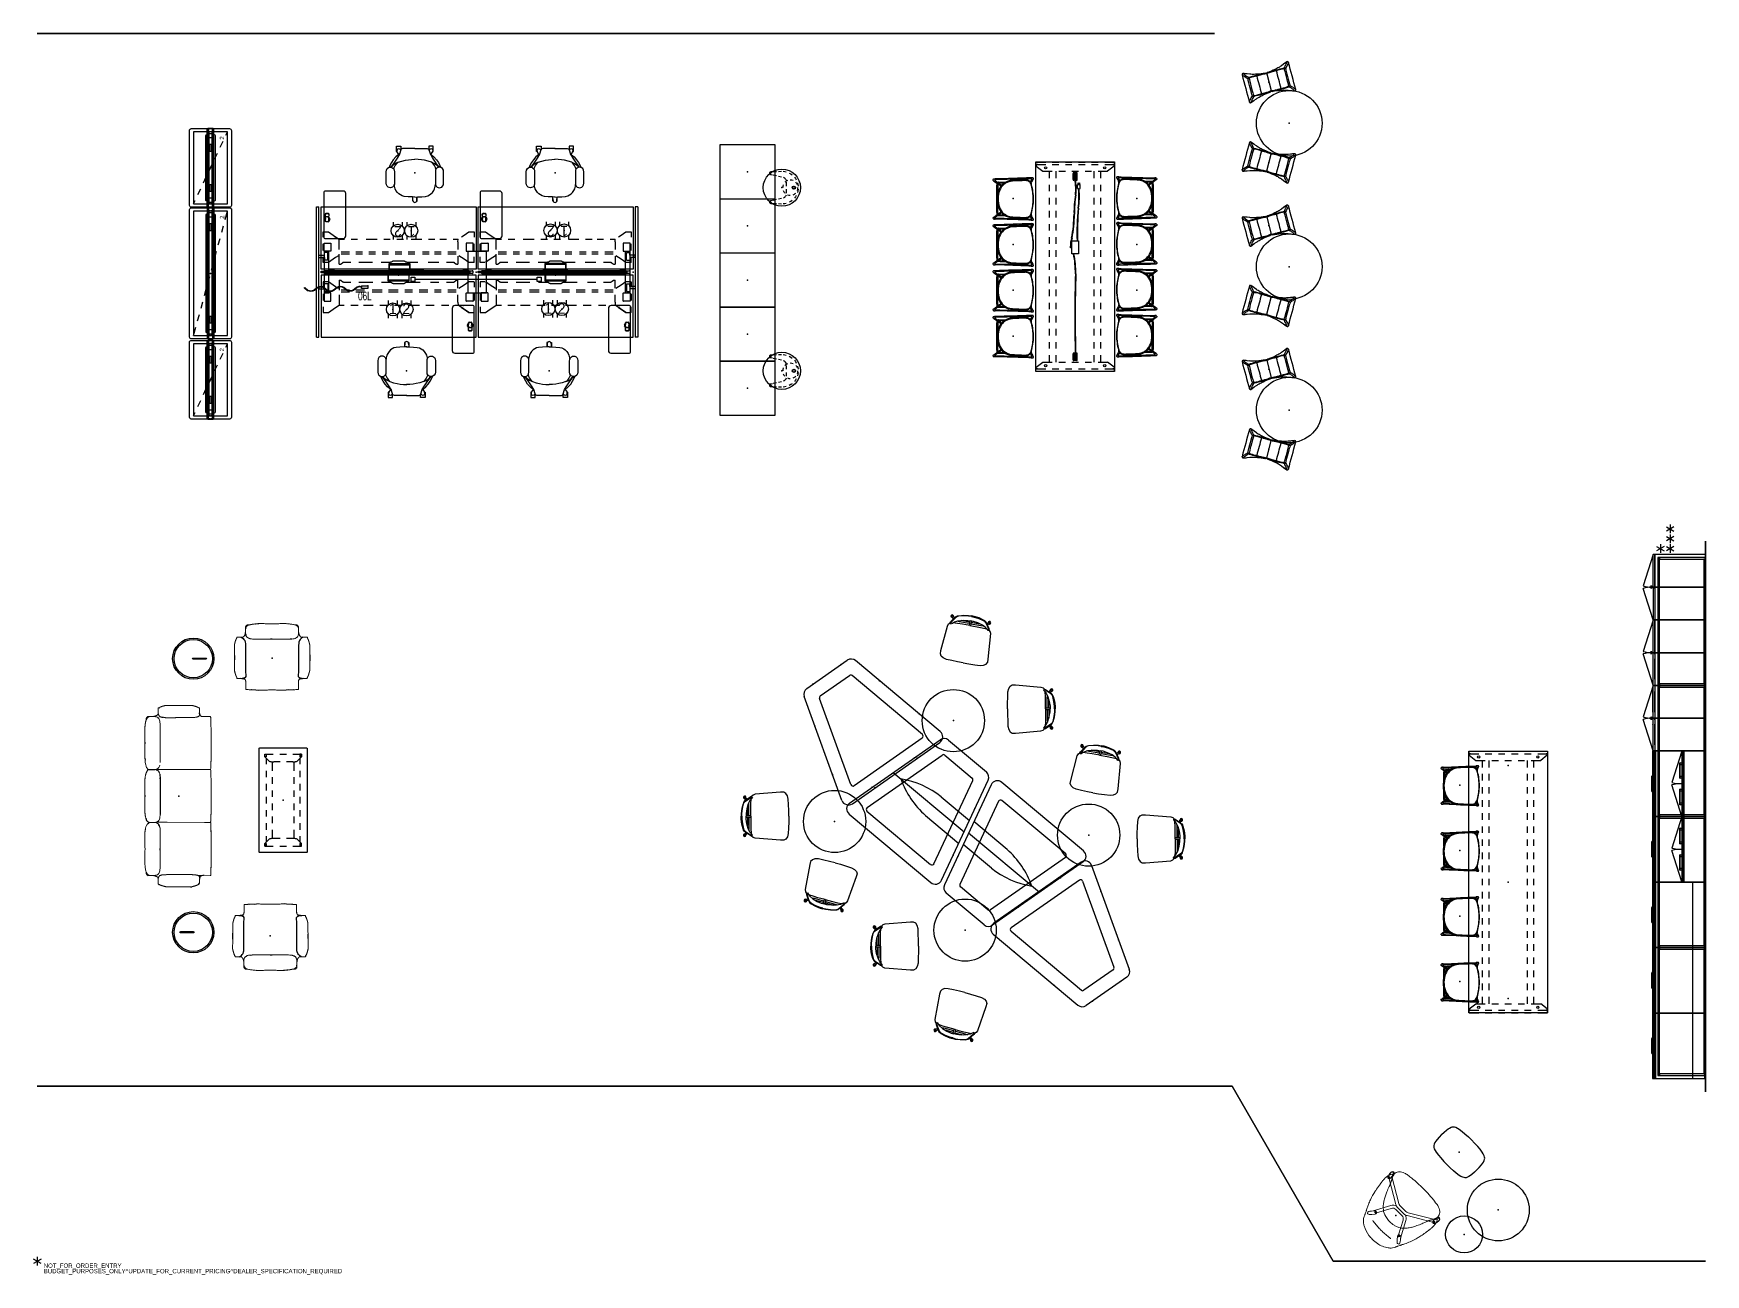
# Model space of a CAD drawing. Header units: inches. Extents: x -2 to 764, y -6 to 562.
import ezdxf
from ezdxf.enums import TextEntityAlignment as Align

# ---------------------------------------------------------------- set-up
doc = ezdxf.new("R2010")
doc.units = ezdxf.units.IN
doc.header["$MEASUREMENT"] = 0
doc.layers.get('0').update_dxf_attribs({"true_color": 0xffffff})
for name, color, linetype in [('ELEC', 1, 'Continuous'), ('HARDWARE', 4, 'Continuous'), ('PHWALL', 7, 'Continuous'), ('PROP-BONUS-COUNT', 7, 'Continuous'), ('PROP-BONUS-FINISH', 7, 'Continuous'), ('PROP-BONUS-PROD_NO', 7, 'Continuous'), ('SEAT', 5, 'Continuous'), ('STORAGE', 4, 'Continuous'), ('TABLE', 6, 'Continuous'), ('TABLE-BASE', 6, 'Continuous'), ('TABLE-ELEC', 1, 'Continuous'), ('TERRITORY', 5, 'Continuous'), ('TILE', 3, 'Continuous'), ('WKSURF', 6, 'Continuous'), ('WORKTL', 3, 'Continuous')]:
    doc.layers.add(name, color=color, linetype=linetype)

# ---------------------------------------------------------------- blocks, each defined once
blk = doc.blocks.new('BBUBBLET')
at = {"layer": 'PROP-BONUS-COUNT'}
for p, q in [((1.7321, -1), (-1.7321, 1)), ((1.7321, 1), (-1.7321, -1)), ((0, 2), (0, -2))]:
    blk.add_line(p, q, dxfattribs=at)
blk.add_point((0, 0), dxfattribs=at)
at = {"layer": 'PROP-BONUS-FINISH'}
blk.add_attdef('FINISH', (3, -5.5), '', height=2, dxfattribs=at)
at = {"layer": 'PROP-BONUS-PROD_NO', "flags": 8}
blk.add_attdef('PROD_NO', (3, -3), '', height=2, dxfattribs=at)
blk = doc.blocks.new('PDU4B_CP_0P')
at = {"layer": 'TABLE'}
for p, q in [((4.79, 9.44, 0), (-3.79, 9.44, 0)), ((-3.79, 9.44), (-3.79, -9.44)), ((4.79, -9.44), (4.79, 9.44)), ((-3.79, -9.44, 0), (4.79, -9.44, 0))]:
    blk.add_line(p, q, dxfattribs=at)
for p in [(0, 0), (1, 0)]:
    blk.add_point(p, dxfattribs=at)
blk = doc.blocks.new('PDU4B_EC_0P')
at = {"layer": 'TABLE'}
for p, q in [((3.56, 9.44), (1.38, 9.44)), ((1.38, 9.44), (1.38, -9.44)), ((3.56, -9.44), (3.56, 9.44)), ((1.38, -9.44), (3.56, -9.44))]:
    blk.add_line(p, q, dxfattribs=at)
blk.add_point((0, 0), dxfattribs=at)
blk = doc.blocks.new('PDU1351_06L_0P')
at = {"layer": 'ELEC', "linetype": 'Continuous'}
blk.add_lwpolyline([(-2.88, 0), (0, 0), (0, -1.25), (-2.88, -1.25)], close=True, dxfattribs=at)
blk.add_lwpolyline([(-2.88, -0.64), (-3.64, -0.58, 0.046056), (-4.38, -0.63, 0.131923), (-5.05, -0.94), (-6.58, -2.21, -0.23353), (-9.67, -2.21), (-11.12, -0.96, 0.259898), (-14.07, -0.96), (-15.57, -2.2, -0.37635), (-19.49, -1.59, 0.364959), (-23.06, -0.95), (-24.44, -2.21, -0.244891), (-27.67, -2.28), (-29.14, -1), (-28.94, -0.76), (-27.5, -2.01, 0.238607), (-24.62, -1.95), (-23.25, -0.7, -0.368074), (-19.25, -1.39, 0.374252), (-15.75, -1.95), (-14.25, -0.7, -0.264944), (-10.94, -0.7), (-9.5, -1.95, 0.227273), (-6.75, -1.95), (-5.25, -0.7, -0.131923), (-4.44, -0.33, -0.046687), (-3.62, -0.26), (-2.88, -0.33)], format="xyb", close=True, dxfattribs=at)
at = {"layer": 'ELEC'}
blk.add_point((0, 0), dxfattribs=at)
at = {"layer": 'ELEC', "width": 0.7}
blk.add_text('06L', height=4, dxfattribs=at).set_placement((-1.38, -6.7), align=Align.CENTER)
blk = doc.blocks.new('PDU1358_DBB_0P')
at = {"layer": 'ELEC'}
for p, q in [((0, 0), (11.5, 0)), ((5.75, 1), (5.75, -1))]:
    blk.add_line(p, q, dxfattribs=at)
blk.add_lwpolyline([(0, -1), (11.5, -1), (11.5, 1), (0, 1)], close=True, dxfattribs=at)
for p in [(0, 0), (11.5, 0)]:
    blk.add_point(p, dxfattribs=at)
blk = doc.blocks.new('PDU2AS_3072LEE_0P')
at = {"layer": 'TABLE'}
for p, q in [((0, 1.38), (0, 29.84)), ((0, 29.84), (70.88, 29.84)), ((70.88, 29.84), (70.88, 1.38)), ((70.88, 1.38), (0, 1.38)), ((0, -1.38), (0, -29.84)), ((70.88, -1.38), (0, -1.38)), ((70.88, -29.84), (70.88, -1.38)), ((0, -29.84), (70.88, -29.84))]:
    blk.add_line(p, q, dxfattribs=at)
for p in [(0, 0), (70.88, 0)]:
    blk.add_point(p, dxfattribs=at)
at = {"layer": 'TABLE-BASE'}
for p, q in [((2.08, 23.03), (1.46, 24.16)), ((1.51, 24.62), (1.96, 25.12)), ((1.88, 26.69), (1.89, 26.7)), ((1.88, 26.68), (1.88, 26.69)), ((1.97, 24.91), (1.88, 26.68)), ((1.89, 26.71), (1.9, 26.72)), ((1.9, 26.72), (1.89, 26.71)), ((1.89, 26.7), (1.89, 26.71)), ((1.89, 26.71), (1.89, 26.7)), ((1.89, 26.7), (1.89, 26.7)), ((1.89, 26.7), (1.89, 26.7)), ((1.9, 26.72), (1.91, 26.73)), ((1.91, 26.73), (1.9, 26.72)), ((1.9, 26.72), (1.9, 26.72)), ((1.91, 26.73), (1.92, 26.73)), ((1.92, 26.73), (1.91, 26.73)), ((1.91, 26.73), (1.91, 26.73)), ((1.96, 26.75), (1.92, 26.73)), ((1.92, 26.73), (1.96, 26.75)), ((1.92, 26.73), (1.92, 26.73)), ((1.95, 26.64), (2, 26.66)), ((2.05, 24.92), (1.95, 26.64)), ((2.08, 26.8), (1.96, 26.75)), ((1.96, 26.75), (2.08, 26.8)), ((1.96, 26.75), (1.96, 26.75)), ((1.96, 26.75), (1.96, 26.75)), ((1.99, 24.48), (1.97, 24.91)), ((1.99, 24.48), (2, 24.45)), ((2, 26.66), (2.11, 26.72)), ((2, 24.45), (2, 24.42)), ((2, 24.42), (2, 24.39)), ((2, 24.39), (2, 24.37)), ((2, 24.37), (2, 24.34)), ((2, 24.34), (2, 24.31)), ((2, 24.31), (2.01, 24.28)), ((2.01, 24.28), (2.01, 24.25)), ((2.05, 23.41), (2.01, 24.25)), ((2.05, 25.28), (2.04, 24.96)), ((2.06, 25.29), (2.05, 25.28)), ((2.05, 23.41), (2.06, 23.35)), ((3.33, 25.29), (2.06, 25.29)), ((2.06, 23.35), (2.06, 23.29)), ((2.06, 23.29), (2.06, 23.24)), ((2.06, 23.24), (2.06, 23.19)), ((2.06, 23.19), (2.07, 23.14)), ((2.07, 23.14), (2.07, 23.11)), ((2.07, 23.11), (2.07, 23.09)), ((2.07, 23.09), (2.07, 23.08)), ((2.07, 23.08), (2.07, 23.07)), ((2.07, 23.07), (2.07, 23.07)), ((2.07, 23.07), (2.07, 23.06)), ((2.07, 23.06), (2.07, 23.06)), ((2.07, 23.06), (2.07, 23.06)), ((2.07, 23.06), (2.07, 23.06)), ((2.07, 23.06), (2.07, 23.05)), ((2.07, 23.05), (2.07, 23.05)), ((2.07, 23.05), (2.07, 23.05)), ((2.07, 23.05), (2.07, 23.05)), ((2.07, 23.05), (2.07, 23.04)), ((2.07, 23.04), (2.07, 23.04)), ((2.07, 23.04), (2.07, 23.04)), ((2.07, 23.04), (2.07, 23.04)), ((2.07, 23.04), (2.07, 23.04)), ((2.07, 23.04), (2.08, 23.04)), ((2.2, 26.84), (2.08, 26.8)), ((2.08, 26.8), (2.2, 26.84)), ((2.08, 23.04), (2.08, 23.03)), ((2.08, 23.03), (2.09, 23.02)), ((2.08, 23.03), (2.08, 23.03)), ((2.09, 23.02), (2.1, 23)), ((2.1, 23), (2.11, 22.99)), ((2.11, 26.72), (2.22, 26.76)), ((2.11, 22.99), (2.13, 22.98)), ((2.13, 22.98), (2.15, 22.97)), ((2.15, 22.97), (2.16, 22.97)), ((2.16, 22.97), (2.18, 22.97)), ((3.21, 22.97), (2.18, 22.97)), ((2.32, 26.88), (2.2, 26.84)), ((2.2, 26.84), (2.32, 26.88)), ((2.22, 26.76), (2.34, 26.79)), ((2.44, 26.9), (2.32, 26.88)), ((2.32, 26.88), (2.44, 26.9)), ((2.34, 26.79), (2.46, 26.81)), ((2.57, 26.91), (2.44, 26.9)), ((2.44, 26.9), (2.57, 26.91)), ((2.46, 26.81), (2.58, 26.83)), ((2.7, 26.92), (2.57, 26.91)), ((2.57, 26.91), (2.7, 26.92)), ((2.58, 26.83), (2.7, 26.83)), ((2.7, 26.92), (2.82, 26.91)), ((2.82, 26.91), (2.7, 26.92)), ((2.7, 26.92), (2.7, 26.92)), ((2.7, 26.83), (2.81, 26.83)), ((2.81, 26.83), (2.93, 26.81)), ((2.82, 26.91), (2.95, 26.9)), ((2.95, 26.9), (2.82, 26.91)), ((2.93, 26.81), (3.05, 26.79)), ((2.95, 26.9), (3.07, 26.88)), ((3.07, 26.88), (2.95, 26.9)), ((3.05, 26.79), (3.17, 26.76)), ((3.07, 26.88), (3.19, 26.84)), ((3.19, 26.84), (3.07, 26.88)), ((3.17, 26.76), (3.28, 26.72)), ((3.19, 26.84), (3.31, 26.8)), ((3.31, 26.8), (3.19, 26.84)), ((3.21, 22.97), (3.23, 22.97)), ((3.23, 22.97), (3.24, 22.97)), ((3.24, 22.97), (3.26, 22.98)), ((3.26, 22.98), (3.28, 22.99)), ((3.28, 26.72), (3.39, 26.66)), ((3.28, 22.99), (3.29, 23)), ((3.29, 23), (3.3, 23.02)), ((3.3, 23.02), (3.31, 23.03)), ((3.31, 26.8), (3.43, 26.75)), ((3.43, 26.75), (3.31, 26.8)), ((3.93, 24.16), (3.31, 23.03)), ((3.32, 23.04), (3.31, 23.03)), ((3.31, 23.03), (3.31, 23.03)), ((3.31, 23.03), (3.31, 23.03)), ((3.31, 23.03), (3.31, 23.03)), ((3.31, 23.03), (3.31, 23.03)), ((3.31, 23.03), (3.31, 23.03)), ((3.31, 23.03), (3.31, 23.03)), ((3.31, 23.03), (3.31, 23.03)), ((3.31, 23.03), (3.31, 23.03)), ((3.32, 23.14), (3.33, 23.18)), ((3.32, 23.11), (3.32, 23.14)), ((3.32, 23.09), (3.32, 23.11)), ((3.32, 23.09), (3.32, 23.08)), ((3.32, 23.08), (3.32, 23.07)), ((3.32, 23.07), (3.32, 23.06)), ((3.32, 23.06), (3.32, 23.06)), ((3.32, 23.06), (3.32, 23.06)), ((3.32, 23.06), (3.32, 23.05)), ((3.32, 23.05), (3.32, 23.05)), ((3.32, 23.05), (3.32, 23.04)), ((3.32, 23.04), (3.32, 23.04)), ((3.34, 25.28), (3.33, 25.29)), ((3.33, 23.35), (3.34, 23.41)), ((3.33, 23.29), (3.33, 23.35)), ((3.33, 23.24), (3.33, 23.29)), ((3.33, 23.18), (3.33, 23.24)), ((3.44, 26.64), (3.34, 24.92)), ((3.34, 24.92), (3.34, 25.28)), ((3.4, 24.71), (3.34, 23.41)), ((3.39, 26.66), (3.44, 26.64)), ((3.51, 26.68), (3.4, 24.71)), ((3.42, 25.13), (3.88, 24.62)), ((3.43, 26.75), (3.47, 26.73)), ((3.47, 26.73), (3.43, 26.75)), ((3.43, 26.75), (3.43, 26.75)), ((3.43, 26.75), (3.43, 26.75)), ((3.47, 26.73), (3.47, 26.73)), ((3.47, 26.73), (3.47, 26.73)), ((3.48, 26.73), (3.47, 26.73)), ((3.48, 26.73), (3.47, 26.73)), ((3.47, 26.73), (3.47, 26.73)), ((3.49, 26.72), (3.48, 26.73)), ((3.49, 26.73), (3.48, 26.73)), ((3.49, 26.72), (3.49, 26.73)), ((3.49, 26.71), (3.49, 26.72)), ((3.5, 26.71), (3.49, 26.72)), ((3.5, 26.71), (3.49, 26.71)), ((3.5, 26.7), (3.5, 26.71)), ((3.5, 26.71), (3.5, 26.71)), ((3.51, 26.69), (3.5, 26.7)), ((3.5, 26.7), (3.5, 26.7)), ((3.51, 26.68), (3.51, 26.69)), ((0.87, 18.25), (0.88, 18.29)), ((0.87, 15.94), (0.87, 18.25)), ((0.88, 18.29), (0.89, 18.34)), ((0.89, 18.34), (0.91, 18.39)), ((0.91, 18.39), (0.95, 18.43)), ((0.95, 18.43), (0.99, 18.46)), ((0.99, 18.46), (1.04, 18.48)), ((1.04, 18.48), (1.09, 18.5)), ((1.09, 18.5), (1.13, 18.5)), ((1.13, 18.5), (3.06, 18.5)), ((3.06, 18.5), (3.13, 18.5)), ((3.13, 18.5), (3.21, 18.48)), ((3.21, 18.48), (3.29, 18.44)), ((3.29, 18.44), (3.35, 18.41)), ((3.35, 18.41), (4.35, 17.71)), ((4.35, 17.71), (5.45, 16.98)), ((5.45, 16.98), (6.63, 16.19)), ((6.63, 16.19), (8.26, 15.11)), ((64.25, 16.19), (65.43, 16.98)), ((65.43, 16.98), (66.53, 17.71)), ((66.53, 17.71), (67.53, 18.41)), ((67.53, 18.41), (67.59, 18.44)), ((67.59, 18.44), (67.67, 18.48)), ((67.67, 18.48), (67.75, 18.5)), ((67.75, 18.5), (67.82, 18.5)), ((67.82, 18.5), (69.75, 18.5)), ((69.75, 18.5), (69.79, 18.5)), ((69.79, 18.5), (69.84, 18.49)), ((69.84, 18.49), (69.89, 18.46)), ((69.89, 18.46), (69.93, 18.43)), ((69.93, 18.43), (69.96, 18.39)), ((69.96, 18.39), (69.99, 18.34)), ((69.99, 18.34), (70, 18.29)), ((70, 18.29), (70.01, 18.25)), ((70.01, 18.25), (70.01, 15.94)), ((0.87, 9.94), (0.87, 12.94)), ((1.32, 9.63), (1.32, 13.25)), ((1.4, 13.33), (4.41, 13.33)), ((4.41, 9.55), (1.4, 9.55)), ((4.49, 13.25), (4.49, 9.63)), ((8.22, 15.11), (10.7, 15.11)), ((8.26, 13.81), (8.22, 15.1)), ((8.26, 10.35), (8.26, 13.81)), ((8.26, 3.7), (8.26, 8.18)), ((12.94, 9.13), (9.16, 9.13)), ((12.94, 8.21), (9.16, 8.21)), ((13.7, 15.11), (16.7, 15.11)), ((18.94, 9.13), (15.94, 9.13)), ((18.94, 8.21), (15.94, 8.21)), ((20.57, 15.11), (25.65, 15.11)), ((24.87, 9.13), (21.87, 9.13)), ((24.87, 8.21), (21.87, 8.21)), ((30.87, 9.13), (27.87, 9.13)), ((30.87, 8.21), (27.87, 8.21)), ((28.65, 15.11), (31.65, 15.11)), ((36.87, 9.13), (33.87, 9.13)), ((36.87, 8.21), (33.87, 8.21)), ((34.65, 15.11), (37.65, 15.11)), ((42.87, 9.13), (39.87, 9.13)), ((42.87, 8.21), (39.87, 8.21)), ((41.25, 15.11), (46.1, 15.11)), ((49.37, 9.13), (46.37, 9.13)), ((49.37, 8.21), (46.37, 8.21)), ((49.1, 15.11), (52.1, 15.11)), ((54.94, 9.13), (51.94, 9.13)), ((54.94, 8.21), (51.94, 8.21)), ((54.39, 15.11), (57.39, 15.11)), ((61.72, 9.13), (57.94, 9.13)), ((61.72, 8.21), (57.94, 8.21)), ((60.39, 15.11), (62.66, 15.11)), ((62.62, 13.81), (62.66, 15.1)), ((62.62, 13.81), (62.62, 10.35)), ((62.66, 15.1), (62.66, 15.11)), ((62.66, 15.11), (62.66, 15.11)), ((62.66, 15.11), (62.66, 15.11)), ((62.66, 15.11), (62.66, 15.1)), ((66.39, 13.25), (66.39, 9.63)), ((69.48, 13.33), (66.47, 13.33)), ((66.47, 9.55), (69.48, 9.55)), ((69.56, 9.63), (69.56, 13.25)), ((70.01, 9.94), (70.01, 12.94)), ((0.87, 4.63), (0.87, 6.94)), ((0.88, 4.59), (0.87, 4.63)), ((0.89, 4.54), (0.88, 4.59)), ((0.92, 4.49), (0.89, 4.54)), ((0.95, 4.45), (0.92, 4.49)), ((0.99, 4.42), (0.95, 4.45)), ((1.04, 4.39), (0.99, 4.42)), ((1.09, 4.38), (1.04, 4.39)), ((1.13, 4.38), (1.09, 4.38)), ((3.06, 4.38), (1.13, 4.38)), ((1.53, 0.55), (1.53, -0.55)), ((3.21, 0.67), (1.73, 0.65)), ((4.35, 5.17), (3.35, 4.47)), ((3.41, 0.88), (3.41, -0.88)), ((3.41, 0.88), (5.94, 0.88)), ((3.87, 0.6), (3.87, 1.47)), ((3.87, 1.47), (67.01, 1.47)), ((67.47, 0.6), (3.87, 0.6)), ((5.45, 5.9), (4.35, 5.17)), ((6.63, 6.69), (5.45, 5.9)), ((6.07, 0.75), (6.07, -0.75)), ((7.88, 7.52), (6.63, 6.69)), ((8.26, 3.7), (8.78, 3.7)), ((8.78, 3.7), (8.87, 3.7)), ((8.87, 3.7), (8.96, 3.72)), ((8.96, 3.72), (9.04, 3.74)), ((9.04, 3.74), (9.11, 3.77)), ((9.11, 3.77), (9.18, 3.81)), ((9.18, 3.81), (9.97, 4.43)), ((9.97, 4.43), (10.07, 4.49)), ((10.07, 4.49), (10.18, 4.54)), ((10.18, 4.54), (10.3, 4.58)), ((10.3, 4.58), (10.44, 4.6)), ((10.44, 4.6), (10.57, 4.61)), ((10.57, 4.61), (13.55, 4.61)), ((17.31, 4.61), (23.49, 4.61)), ((27.46, 4.61), (31.53, 4.61)), ((31.53, 4.61), (31.68, 4.62)), ((31.68, 4.62), (31.83, 4.64)), ((31.83, 4.64), (31.98, 4.67)), ((31.98, 4.67), (32.11, 4.72)), ((32.11, 4.72), (32.23, 4.78)), ((32.23, 4.78), (32.65, 5.02)), ((32.65, 5.02), (32.77, 5.08)), ((32.77, 5.08), (32.9, 5.13)), ((32.9, 5.13), (33.05, 5.17)), ((33.05, 5.17), (33.2, 5.19)), ((33.2, 5.19), (33.35, 5.2)), ((33.35, 5.2), (37.53, 5.2)), ((37.53, 5.2), (37.68, 5.19)), ((37.68, 5.19), (37.83, 5.17)), ((37.83, 5.17), (37.98, 5.13)), ((37.98, 5.13), (38.11, 5.08)), ((38.11, 5.08), (38.23, 5.02)), ((38.23, 5.02), (38.65, 4.78)), ((38.65, 4.78), (38.77, 4.72)), ((38.77, 4.72), (38.9, 4.67)), ((38.9, 4.67), (39.05, 4.64)), ((39.05, 4.64), (39.2, 4.62)), ((39.2, 4.62), (39.35, 4.61)), ((39.35, 4.61), (44.3, 4.61)), ((48.97, 4.61), (53.9, 4.61)), ((57.33, 4.61), (60.31, 4.61)), ((60.31, 4.61), (60.44, 4.6)), ((60.44, 4.6), (60.58, 4.58)), ((60.58, 4.58), (60.7, 4.54)), ((60.7, 4.54), (60.81, 4.49)), ((60.81, 4.49), (60.91, 4.43)), ((60.91, 4.43), (61.7, 3.81)), ((61.7, 3.81), (61.77, 3.77)), ((61.77, 3.77), (61.84, 3.74)), ((61.84, 3.74), (61.92, 3.72)), ((61.92, 3.72), (62.01, 3.7)), ((62.01, 3.7), (62.1, 3.7)), ((62.1, 3.7), (62.62, 3.7)), ((62.62, 7.35), (62.62, 3.7)), ((64.25, 6.69), (63, 7.52)), ((65.43, 5.9), (64.25, 6.69)), ((64.82, 0.75), (64.82, -0.75)), ((67.47, 0.88), (64.94, 0.88)), ((66.53, 5.17), (65.43, 5.9)), ((67.53, 4.47), (66.53, 5.17)), ((67.01, 0.6), (67.01, 1.47)), ((67.47, 0.88), (67.47, -0.88)), ((67.59, 4.44), (67.53, 4.47)), ((67.67, 4.4), (67.59, 4.44)), ((67.75, 4.38), (67.67, 4.4)), ((67.67, 0.67), (69.15, 0.65)), ((67.82, 4.38), (67.75, 4.38)), ((69.75, 4.38), (67.82, 4.38)), ((69.35, 0.55), (69.35, -0.55)), ((69.79, 4.38), (69.75, 4.38)), ((69.84, 4.4), (69.79, 4.38)), ((69.89, 4.42), (69.84, 4.4)), ((69.93, 4.45), (69.89, 4.42)), ((69.97, 4.49), (69.93, 4.45)), ((69.99, 4.54), (69.97, 4.49)), ((70, 4.59), (69.99, 4.54)), ((70.01, 4.63), (70, 4.59)), ((70.01, 4.63), (70.01, 6.94)), ((0.88, -4.59), (0.87, -4.63)), ((0.87, -4.63), (0.87, -6.94)), ((0.89, -4.54), (0.88, -4.59)), ((0.92, -4.49), (0.89, -4.54)), ((0.95, -4.45), (0.92, -4.49)), ((0.99, -4.42), (0.95, -4.45)), ((1.04, -4.39), (0.99, -4.42)), ((1.09, -4.38), (1.04, -4.39)), ((1.13, -4.38), (1.09, -4.38)), ((3.06, -4.38), (1.13, -4.38)), ((1.73, -0.65), (3.21, -0.67)), ((4.35, -5.17), (3.35, -4.47)), ((3.41, -0.88), (5.94, -0.88)), ((3.87, -1.42), (3.87, -0.6)), ((3.87, -0.6), (67.47, -0.6)), ((67.01, -1.42), (3.87, -1.42)), ((5.45, -5.9), (4.35, -5.17)), ((6.63, -6.69), (5.45, -5.9)), ((7.88, -7.52), (6.63, -6.69)), ((8.26, -3.7), (8.78, -3.7)), ((8.26, -3.7), (8.26, -8.18)), ((8.78, -3.7), (8.87, -3.7)), ((8.87, -3.7), (8.96, -3.72)), ((8.96, -3.72), (9.04, -3.74)), ((9.04, -3.74), (9.11, -3.77)), ((9.11, -3.77), (9.18, -3.81)), ((9.18, -3.81), (9.97, -4.43)), ((9.97, -4.43), (10.07, -4.49)), ((10.07, -4.49), (10.18, -4.54)), ((10.18, -4.54), (10.3, -4.58)), ((10.3, -4.58), (10.44, -4.6)), ((10.44, -4.6), (10.57, -4.61)), ((10.57, -4.61), (13.55, -4.61)), ((17.31, -4.61), (23.66, -4.61)), ((27.63, -4.61), (31.53, -4.61)), ((31.53, -4.61), (31.68, -4.62)), ((31.68, -4.62), (31.83, -4.64)), ((31.83, -4.64), (31.98, -4.67)), ((31.98, -4.67), (32.11, -4.72)), ((32.11, -4.72), (32.23, -4.78)), ((32.23, -4.78), (32.65, -5.02)), ((32.65, -5.02), (32.77, -5.08)), ((32.77, -5.08), (32.9, -5.13)), ((32.9, -5.13), (33.05, -5.17)), ((33.05, -5.17), (33.2, -5.19)), ((33.2, -5.19), (33.35, -5.2)), ((33.35, -5.2), (37.53, -5.2)), ((37.53, -5.2), (37.68, -5.19)), ((37.68, -5.19), (37.83, -5.17)), ((37.83, -5.17), (37.98, -5.13)), ((37.98, -5.13), (38.11, -5.08)), ((38.11, -5.08), (38.23, -5.02)), ((38.23, -5.02), (38.65, -4.78)), ((38.65, -4.78), (38.77, -4.72)), ((38.77, -4.72), (38.9, -4.67)), ((38.9, -4.67), (39.05, -4.64)), ((39.05, -4.64), (39.2, -4.62)), ((39.2, -4.62), (39.35, -4.61)), ((39.35, -4.61), (45.33, -4.61)), ((50, -4.61), (53.9, -4.61)), ((57.33, -4.61), (60.31, -4.61)), ((60.31, -4.61), (60.44, -4.6)), ((60.44, -4.6), (60.58, -4.58)), ((60.58, -4.58), (60.7, -4.54)), ((60.7, -4.54), (60.81, -4.49)), ((60.81, -4.49), (60.91, -4.43)), ((60.91, -4.43), (61.7, -3.81)), ((61.7, -3.81), (61.77, -3.77)), ((61.77, -3.77), (61.84, -3.74)), ((61.84, -3.74), (61.92, -3.72)), ((61.92, -3.72), (62.01, -3.7)), ((62.01, -3.7), (62.1, -3.7)), ((62.1, -3.7), (62.62, -3.7)), ((62.62, -7.35), (62.62, -3.7)), ((64.25, -6.69), (63, -7.52)), ((65.43, -5.9), (64.25, -6.69)), ((67.47, -0.88), (64.94, -0.88)), ((66.53, -5.17), (65.43, -5.9)), ((67.53, -4.47), (66.53, -5.17)), ((67.01, -1.42), (67.01, -0.6)), ((67.59, -4.44), (67.53, -4.47)), ((67.67, -4.4), (67.59, -4.44)), ((69.15, -0.65), (67.67, -0.67)), ((67.75, -4.38), (67.67, -4.4)), ((67.82, -4.38), (67.75, -4.38)), ((69.75, -4.38), (67.82, -4.38)), ((69.79, -4.38), (69.75, -4.38)), ((69.84, -4.4), (69.79, -4.38)), ((69.89, -4.42), (69.84, -4.4)), ((69.93, -4.45), (69.89, -4.42)), ((69.97, -4.49), (69.93, -4.45)), ((69.99, -4.54), (69.97, -4.49)), ((70, -4.59), (69.99, -4.54)), ((70.01, -4.63), (70, -4.59)), ((70.01, -4.63), (70.01, -6.94)), ((0.87, -9.94), (0.87, -12.94)), ((1.32, -9.63), (1.32, -13.25)), ((4.41, -9.55), (1.4, -9.55)), ((1.4, -13.33), (4.41, -13.33)), ((4.49, -13.25), (4.49, -9.63)), ((6.63, -16.19), (8.26, -15.11)), ((8.26, -13.81), (8.22, -15.1)), ((8.22, -15.11), (10.59, -15.11)), ((8.26, -10.35), (8.26, -13.81)), ((12.94, -8.21), (9.16, -8.21)), ((12.94, -9.13), (9.16, -9.13)), ((13.59, -15.11), (16.87, -15.11)), ((19.87, -8.21), (15.94, -8.21)), ((19.87, -9.13), (15.94, -9.13)), ((19.43, -15.11), (23.8, -15.11)), ((27.88, -8.21), (23.41, -8.21)), ((27.88, -9.13), (23.41, -9.13)), ((26.8, -15.11), (30.51, -15.11)), ((35.3, -8.21), (30.88, -8.21)), ((35.3, -9.13), (30.88, -9.13)), ((33.51, -15.11), (37, -15.11)), ((41.81, -8.21), (38.3, -8.21)), ((41.81, -9.13), (38.3, -9.13)), ((40, -15.11), (44.98, -15.11)), ((48.88, -8.21), (44.9, -8.21)), ((48.88, -9.13), (44.9, -9.13)), ((47.98, -15.11), (51.69, -15.11)), ((54.94, -8.21), (51.94, -8.21)), ((54.94, -9.13), (51.94, -9.13)), ((55.13, -15.11), (58.44, -15.11)), ((61.72, -8.21), (57.94, -8.21)), ((61.72, -9.13), (57.94, -9.13)), ((61.44, -15.11), (62.66, -15.11)), ((62.62, -13.81), (62.62, -10.35)), ((62.62, -13.81), (62.66, -15.1)), ((62.66, -15.1), (62.66, -15.11)), ((62.66, -15.11), (62.66, -15.1)), ((67.53, -18.41), (62.66, -15.1)), ((62.66, -15.11), (62.66, -15.11)), ((62.66, -15.11), (62.66, -15.11)), ((66.39, -13.25), (66.39, -9.63)), ((66.47, -9.55), (69.48, -9.55)), ((69.48, -13.33), (66.47, -13.33)), ((69.56, -9.63), (69.56, -13.25)), ((70.01, -9.94), (70.01, -12.94)), ((0.87, -15.94), (0.87, -18.25)), ((0.87, -18.25), (0.88, -18.29)), ((0.88, -18.29), (0.89, -18.34)), ((0.89, -18.34), (0.91, -18.39)), ((0.91, -18.39), (0.95, -18.43)), ((0.95, -18.43), (0.99, -18.46)), ((0.99, -18.46), (1.04, -18.48)), ((1.04, -18.48), (1.09, -18.5)), ((1.09, -18.5), (1.13, -18.5)), ((1.13, -18.5), (3.06, -18.5)), ((3.06, -18.5), (3.13, -18.5)), ((3.13, -18.5), (3.21, -18.48)), ((3.21, -18.48), (3.29, -18.44)), ((3.29, -18.44), (3.35, -18.41)), ((3.35, -18.41), (4.35, -17.71)), ((4.35, -17.71), (5.45, -16.98)), ((5.45, -16.98), (6.63, -16.19)), ((64.25, -16.19), (65.43, -16.98)), ((65.43, -16.98), (66.53, -17.71)), ((66.53, -17.71), (67.53, -18.41)), ((67.53, -18.41), (67.59, -18.44)), ((67.59, -18.44), (67.67, -18.48)), ((67.67, -18.48), (67.75, -18.5)), ((67.75, -18.5), (67.82, -18.5)), ((67.82, -18.5), (69.75, -18.5)), ((69.75, -18.5), (69.79, -18.5)), ((69.79, -18.5), (69.84, -18.49)), ((69.84, -18.49), (69.89, -18.46)), ((69.89, -18.46), (69.93, -18.43)), ((69.93, -18.43), (69.96, -18.39)), ((69.96, -18.39), (69.99, -18.34)), ((69.99, -18.34), (70, -18.29)), ((70, -18.29), (70.01, -18.25)), ((70.01, -18.25), (70.01, -15.94)), ((66.95, -24.16), (67.57, -23.03)), ((67.46, -25.13), (67, -24.62)), ((67.37, -26.68), (67.48, -24.71)), ((67.37, -26.68), (67.37, -26.69)), ((67.37, -26.69), (67.38, -26.7)), ((67.38, -26.7), (67.38, -26.71)), ((67.38, -26.7), (67.38, -26.7)), ((67.38, -26.71), (67.39, -26.71)), ((67.38, -26.71), (67.38, -26.71)), ((67.38, -26.71), (67.39, -26.72)), ((67.39, -26.71), (67.39, -26.72)), ((67.39, -26.72), (67.4, -26.73)), ((67.39, -26.72), (67.39, -26.73)), ((67.39, -26.73), (67.4, -26.73)), ((67.4, -26.73), (67.41, -26.73)), ((67.4, -26.73), (67.41, -26.73)), ((67.45, -26.75), (67.41, -26.73)), ((67.41, -26.73), (67.45, -26.75)), ((67.41, -26.73), (67.41, -26.73)), ((67.41, -26.73), (67.41, -26.73)), ((67.41, -26.73), (67.41, -26.73)), ((67.44, -26.64), (67.54, -24.92)), ((67.49, -26.66), (67.44, -26.64)), ((67.57, -26.8), (67.45, -26.75)), ((67.45, -26.75), (67.57, -26.8)), ((67.45, -26.75), (67.45, -26.75)), ((67.45, -26.75), (67.45, -26.75)), ((67.48, -24.71), (67.54, -23.41)), ((67.6, -26.72), (67.49, -26.66)), ((67.55, -23.35), (67.54, -23.41)), ((67.54, -24.92), (67.54, -25.28)), ((67.54, -25.28), (67.55, -25.29)), ((67.56, -23.14), (67.55, -23.18)), ((67.55, -23.18), (67.55, -23.24)), ((67.55, -23.24), (67.55, -23.29)), ((67.55, -23.29), (67.55, -23.35)), ((67.55, -25.29), (68.82, -25.29)), ((67.56, -23.04), (67.57, -23.03)), ((67.56, -23.05), (67.56, -23.04)), ((67.56, -23.04), (67.56, -23.04)), ((67.56, -23.06), (67.56, -23.05)), ((67.56, -23.05), (67.56, -23.05)), ((67.56, -23.07), (67.56, -23.06)), ((67.56, -23.06), (67.56, -23.06)), ((67.56, -23.06), (67.56, -23.06)), ((67.56, -23.08), (67.56, -23.07)), ((67.56, -23.09), (67.56, -23.08)), ((67.56, -23.09), (67.56, -23.11)), ((67.56, -23.11), (67.56, -23.14)), ((67.58, -23.02), (67.57, -23.03)), ((67.57, -23.03), (67.57, -23.03)), ((67.57, -23.03), (67.57, -23.03)), ((67.57, -23.03), (67.57, -23.03)), ((67.57, -23.03), (67.57, -23.03)), ((67.57, -23.03), (67.57, -23.03)), ((67.57, -23.03), (67.57, -23.03)), ((67.57, -23.03), (67.57, -23.03)), ((67.57, -23.03), (67.57, -23.03)), ((67.69, -26.84), (67.57, -26.8)), ((67.57, -26.8), (67.69, -26.84)), ((67.59, -23), (67.58, -23.02)), ((67.6, -22.99), (67.59, -23)), ((67.62, -22.98), (67.6, -22.99)), ((67.71, -26.76), (67.6, -26.72)), ((67.64, -22.97), (67.62, -22.98)), ((67.65, -22.97), (67.64, -22.97)), ((67.67, -22.97), (67.65, -22.97)), ((67.67, -22.97), (68.7, -22.97)), ((67.81, -26.88), (67.69, -26.84)), ((67.69, -26.84), (67.81, -26.88)), ((67.83, -26.79), (67.71, -26.76)), ((67.93, -26.9), (67.81, -26.88)), ((67.81, -26.88), (67.93, -26.9)), ((67.95, -26.81), (67.83, -26.79)), ((68.06, -26.91), (67.93, -26.9)), ((67.93, -26.9), (68.06, -26.91)), ((68.07, -26.83), (67.95, -26.81)), ((68.18, -26.92), (68.06, -26.91)), ((68.06, -26.91), (68.18, -26.92)), ((68.18, -26.83), (68.07, -26.83)), ((68.3, -26.83), (68.18, -26.83)), ((68.18, -26.92), (68.31, -26.91)), ((68.31, -26.91), (68.18, -26.92)), ((68.18, -26.92), (68.18, -26.92)), ((68.42, -26.81), (68.3, -26.83)), ((68.31, -26.91), (68.44, -26.9)), ((68.44, -26.9), (68.31, -26.91)), ((68.54, -26.79), (68.42, -26.81)), ((68.44, -26.9), (68.56, -26.88)), ((68.56, -26.88), (68.44, -26.9)), ((68.66, -26.76), (68.54, -26.79)), ((68.56, -26.88), (68.68, -26.84)), ((68.68, -26.84), (68.56, -26.88)), ((68.77, -26.72), (68.66, -26.76)), ((68.68, -26.84), (68.8, -26.8)), ((68.8, -26.8), (68.68, -26.84)), ((68.72, -22.97), (68.7, -22.97)), ((68.73, -22.97), (68.72, -22.97)), ((68.75, -22.98), (68.73, -22.97)), ((68.77, -22.99), (68.75, -22.98)), ((68.78, -23), (68.77, -22.99)), ((68.88, -26.66), (68.77, -26.72)), ((68.79, -23.02), (68.78, -23)), ((68.8, -23.03), (68.79, -23.02)), ((68.8, -23.03), (69.42, -24.16)), ((68.8, -23.04), (68.8, -23.03)), ((68.8, -23.03), (68.8, -23.03)), ((68.81, -23.04), (68.8, -23.04)), ((68.8, -26.8), (68.92, -26.75)), ((68.92, -26.75), (68.8, -26.8)), ((68.81, -23.05), (68.81, -23.04)), ((68.81, -23.04), (68.81, -23.04)), ((68.81, -23.04), (68.81, -23.04)), ((68.81, -23.04), (68.81, -23.04)), ((68.81, -23.04), (68.81, -23.04)), ((68.81, -23.06), (68.81, -23.05)), ((68.81, -23.05), (68.81, -23.05)), ((68.81, -23.05), (68.81, -23.05)), ((68.81, -23.05), (68.81, -23.05)), ((68.81, -23.07), (68.81, -23.06)), ((68.81, -23.06), (68.81, -23.06)), ((68.81, -23.06), (68.81, -23.06)), ((68.81, -23.06), (68.81, -23.06)), ((68.81, -23.08), (68.81, -23.07)), ((68.81, -23.07), (68.81, -23.07)), ((68.81, -23.09), (68.81, -23.08)), ((68.81, -23.11), (68.81, -23.09)), ((68.81, -23.14), (68.81, -23.11)), ((68.82, -23.19), (68.81, -23.14)), ((68.82, -23.24), (68.82, -23.19)), ((68.82, -23.29), (68.82, -23.24)), ((68.82, -23.35), (68.82, -23.29)), ((68.83, -23.41), (68.82, -23.35)), ((68.82, -25.29), (68.83, -25.28)), ((68.83, -23.41), (68.87, -24.25)), ((68.83, -24.92), (68.93, -26.64)), ((68.83, -25.28), (68.84, -24.96)), ((68.87, -24.28), (68.87, -24.25)), ((68.88, -24.31), (68.87, -24.28)), ((68.88, -24.34), (68.88, -24.31)), ((68.88, -24.37), (68.88, -24.34)), ((68.88, -24.39), (68.88, -24.37)), ((68.88, -24.42), (68.88, -24.39)), ((68.88, -24.45), (68.88, -24.42)), ((68.89, -24.48), (68.88, -24.45)), ((68.93, -26.64), (68.88, -26.66)), ((68.89, -24.48), (68.91, -24.91)), ((68.91, -24.91), (69, -26.68)), ((69.37, -24.62), (68.92, -25.12)), ((68.92, -26.75), (68.96, -26.73)), ((68.96, -26.73), (68.92, -26.75)), ((68.92, -26.75), (68.92, -26.75)), ((68.92, -26.75), (68.92, -26.75)), ((68.97, -26.73), (68.96, -26.73)), ((68.96, -26.73), (68.96, -26.73)), ((68.96, -26.73), (68.97, -26.73)), ((68.98, -26.72), (68.97, -26.73)), ((68.97, -26.73), (68.98, -26.72)), ((68.97, -26.73), (68.97, -26.73)), ((68.99, -26.71), (68.98, -26.72)), ((68.98, -26.72), (68.99, -26.71)), ((68.98, -26.72), (68.98, -26.72)), ((69, -26.69), (68.99, -26.7)), ((68.99, -26.7), (68.99, -26.7)), ((68.99, -26.7), (68.99, -26.71)), ((68.99, -26.71), (68.99, -26.7)), ((68.99, -26.7), (68.99, -26.7)), ((69, -26.68), (69, -26.69))]:
    blk.add_line(p, q, dxfattribs=at)
for centre, radius, start, end in [((1.8, 24.35), 0.394, 138.21737, 208.70577), ((3.59, 24.35), 0.394, 331.29423, 41.78263), ((1.4, 13.25), 0.0799, 90, 180), ((1.4, 9.63), 0.0799, 180, 270), ((4.41, 13.25), 0.0799, 0, 90), ((4.41, 9.63), 0.0799, 270, 0), ((66.47, 13.25), 0.0799, 90, 180), ((66.47, 9.63), 0.0799, 180, 270), ((69.48, 13.25), 0.0799, 0, 90), ((69.48, 9.63), 0.0799, 270, 0), ((1.73, 0.42), 0.23, 90.5, 147.13888), ((5.94, 0.75), 0.125, 0, 90), ((64.94, 0.75), 0.125, 90, 180), ((69.15, 0.42), 0.23, 32.86112, 89.5), ((1.73, -0.42), 0.23, 212.86112, 269.5), ((5.94, -0.75), 0.125, 270, 0), ((64.94, -0.75), 0.125, 180, 270), ((69.15, -0.42), 0.23, 270.5, 327.13888), ((1.4, -9.63), 0.0799, 90, 180), ((1.4, -13.25), 0.0799, 180, 270), ((4.41, -9.63), 0.0799, 0, 90), ((4.41, -13.25), 0.0799, 270, 0), ((66.47, -9.63), 0.0799, 90, 180), ((66.47, -13.25), 0.0799, 180, 270), ((69.48, -9.63), 0.0799, 0, 90), ((69.48, -13.25), 0.0799, 270, 0), ((67.29, -24.35), 0.394, 151.29423, 221.78263), ((69.08, -24.35), 0.394, 318.21737, 28.70577)]:
    blk.add_arc(centre, radius, start, end, dxfattribs=at)
blk = doc.blocks.new('PDU1353_60A_0P')
at = {"layer": 'ELEC'}
blk.add_line((-28, -3.25), (28, -3.25), dxfattribs=at)
for points in [[(-29.75, -2.25), (-28, -2.25), (-28, -4.25), (-29.75, -4.25)], [(28, -2.25), (29.75, -2.25), (29.75, -4.25), (28, -4.25)]]:
    blk.add_lwpolyline(points, close=True, dxfattribs=at)
blk.add_point((0, 0), dxfattribs=at)
blk.add_point((0, 0), dxfattribs=at)
blk = doc.blocks.new('PDU9R_6029L_0P')
at = {"layer": 'TERRITORY'}
for p, q in [((-29.845, 2.176), (29.845, 2.176)), ((-29.845, 2.176), (-29.845, 1)), ((-29.845, 1), (29.845, 1)), ((-6.638, 1), (-7.698, 1)), ((-7.698, 1), (-7.698, -1.5)), ((-6.638, 1), (-6.638, -1.5)), ((6.638, 1), (7.698, 1)), ((6.638, 1), (6.638, -1.5)), ((7.698, 1), (7.698, -1.5)), ((29.845, 2.176), (29.845, 1)), ((-8.918, -3), (-8.918, -1.5)), ((-7.698, -1.5), (-8.918, -1.5)), ((-5.418, -3), (-8.918, -3)), ((-6.638, -1.5), (-5.418, -1.5)), ((-5.418, -3), (-5.418, -1.5)), ((5.418, -3), (5.418, -1.5)), ((6.638, -1.5), (5.418, -1.5)), ((5.418, -3), (8.918, -3)), ((7.698, -1.5), (8.918, -1.5)), ((8.918, -3), (8.918, -1.5))]:
    blk.add_line(p, q, dxfattribs=at)
blk.add_point((0, 0), dxfattribs=at)
blk = doc.blocks.new('GYT710_211022LNN_0P')
at = {"layer": 'WORKTL'}
for p, q in [((-5.019, 21.294), (-5.019, 0.456)), ((3.869, 21.75), (-4.563, 21.75)), ((5.019, 1.25), (5.019, 20.6)), ((-4.563, 0), (3.769, 0))]:
    blk.add_line(p, q, dxfattribs=at)
for centre, radius, start, end in [((-4.563, 21.294), 0.456, 90, 180), ((3.869, 20.6), 1.15, 0, 90), ((-4.563, 0.456), 0.456, 180, 270), ((3.769, 1.25), 1.25, 270, 0)]:
    blk.add_arc(centre, radius, start, end, dxfattribs=at)
blk.add_point((0, 0), dxfattribs=at)
blk = doc.blocks.new('UDP1EPS_3696LLNN_0P')
at = {"layer": 'TABLE'}
for p, q in [((-47.94, 18), (47.94, 18)), ((-47.94, -18), (-47.94, 18)), ((-47.86, 17.96), (-47.86, 13.5)), ((-47.86, 17.96), (-46.7, 17.96)), ((-46.7, 17.96), (-46.7, 13.5)), ((-46.7, 17.86), (-46.07, 17.86)), ((-46.7, 17.27), (-46.7, 17.86)), ((-46.07, 17.86), (-43.7, 14.86)), ((46.07, 17.86), (43.7, 14.86)), ((46.7, 17.86), (46.07, 17.86)), ((46.7, 17.96), (46.7, 13.5)), ((46.7, 17.96), (47.86, 17.96)), ((46.7, 17.27), (46.7, 17.86)), ((47.86, 17.96), (47.86, 13.5)), ((47.94, 18), (47.94, -18)), ((-47.86, 10.5), (-47.86, 7.5)), ((-46.7, 10.5), (-46.7, 7.5)), ((-43.7, 14.86), (-43.7, 10.5)), ((-43.7, 11.73), (-40.5, 11.73)), ((-43.7, 8.73), (-40.5, 8.73)), ((-37.5, 11.73), (-34.5, 11.73)), ((-37.5, 8.73), (-34.5, 8.73)), ((-31.5, 11.73), (-28.5, 11.73)), ((-31.5, 8.73), (-28.5, 8.73)), ((-25.5, 11.73), (-22.5, 11.73)), ((-25.5, 8.73), (-22.5, 8.73)), ((-19.5, 11.73), (-16.5, 11.73)), ((-19.5, 8.73), (-16.5, 8.73)), ((-13.5, 11.73), (-10.5, 11.73)), ((-13.5, 8.73), (-10.5, 8.73)), ((-7.5, 11.73), (-4.5, 11.73)), ((-7.5, 8.73), (-4.5, 8.73)), ((-1.5, 11.73), (1.5, 11.73)), ((-1.5, 8.73), (1.5, 8.73)), ((4.5, 11.73), (7.5, 11.73)), ((4.5, 8.73), (7.5, 8.73)), ((10.5, 11.73), (13.5, 11.73)), ((10.5, 8.73), (13.5, 8.73)), ((16.5, 11.73), (19.5, 11.73)), ((16.5, 8.73), (19.5, 8.73)), ((22.5, 11.73), (25.5, 11.73)), ((22.5, 8.73), (25.5, 8.73)), ((28.5, 11.73), (31.5, 11.73)), ((28.5, 8.73), (31.5, 8.73)), ((34.5, 11.73), (37.5, 11.73)), ((34.5, 8.73), (37.5, 8.73)), ((40.5, 11.73), (43.7, 11.73)), ((40.5, 8.73), (43.7, 8.73)), ((43.7, 14.86), (43.7, 10.5)), ((46.7, 10.5), (46.7, 7.5)), ((47.86, 10.5), (47.86, 7.5)), ((-47.86, 4.5), (-47.86, 1.5)), ((-46.7, 4.5), (-46.7, 1.5)), ((-43.7, 7.5), (-43.7, 4.5)), ((-43.7, 1.5), (-43.7, -1.5)), ((43.7, 7.5), (43.7, 4.5)), ((43.7, 1.5), (43.7, -1.5)), ((46.7, 4.5), (46.7, 1.5)), ((47.86, 4.5), (47.86, 1.5)), ((-47.86, -1.5), (-47.86, -4.5)), ((-47.86, -7.5), (-47.86, -10.5)), ((-46.7, -1.5), (-46.7, -4.5)), ((-46.7, -7.5), (-46.7, -10.5)), ((-43.7, -4.5), (-43.7, -7.5)), ((43.7, -4.5), (43.7, -7.5)), ((46.7, -1.5), (46.7, -4.5)), ((46.7, -7.5), (46.7, -10.5)), ((47.86, -1.5), (47.86, -4.5)), ((47.86, -7.5), (47.86, -10.5)), ((-47.86, -13.5), (-47.86, -17.96)), ((-46.7, -13.5), (-46.7, -17.96)), ((-46.07, -17.86), (-43.7, -14.86)), ((-43.7, -8.73), (-40.5, -8.73)), ((-43.7, -10.5), (-43.7, -14.86)), ((-43.7, -11.73), (-40.5, -11.73)), ((-37.5, -8.73), (-34.5, -8.73)), ((-37.5, -11.73), (-34.5, -11.73)), ((-31.5, -8.73), (-28.5, -8.73)), ((-31.5, -11.73), (-28.5, -11.73)), ((-25.5, -8.73), (-22.5, -8.73)), ((-25.5, -11.73), (-22.5, -11.73)), ((-19.5, -8.73), (-16.5, -8.73)), ((-19.5, -11.73), (-16.5, -11.73)), ((-13.5, -8.73), (-10.5, -8.73)), ((-13.5, -11.73), (-10.5, -11.73)), ((-7.5, -8.73), (-4.5, -8.73)), ((-7.5, -11.73), (-4.5, -11.73)), ((-1.5, -8.73), (1.5, -8.73)), ((-1.5, -11.73), (1.5, -11.73)), ((4.5, -8.73), (7.5, -8.73)), ((4.5, -11.73), (7.5, -11.73)), ((10.5, -8.73), (13.5, -8.73)), ((10.5, -11.73), (13.5, -11.73)), ((16.5, -8.73), (19.5, -8.73)), ((16.5, -11.73), (19.5, -11.73)), ((22.5, -8.73), (25.5, -8.73)), ((22.5, -11.73), (25.5, -11.73)), ((28.5, -8.73), (31.5, -8.73)), ((28.5, -11.73), (31.5, -11.73)), ((34.5, -8.73), (37.5, -8.73)), ((34.5, -11.73), (37.5, -11.73)), ((40.5, -8.73), (43.7, -8.73)), ((40.5, -11.73), (43.7, -11.73)), ((43.7, -10.5), (43.7, -14.86)), ((46.07, -17.86), (43.7, -14.86)), ((46.7, -13.5), (46.7, -17.96)), ((47.86, -13.5), (47.86, -17.96)), ((47.94, -18), (-47.94, -18)), ((-47.86, -17.96), (-46.7, -17.96)), ((-46.7, -17.86), (-46.7, -17.27)), ((-46.07, -17.86), (-46.7, -17.86)), ((46.07, -17.86), (46.7, -17.86)), ((46.7, -17.86), (46.7, -17.27)), ((47.86, -17.96), (46.7, -17.96))]:
    blk.add_line(p, q, dxfattribs=at)
for centre in [(-45.36, 13.53, 0.53), (-45.36, 13.53, 0.53), (-45.36, 13.53, 0.53), (45.27, 13.53, 0.53), (45.27, 13.53, 0.53), (45.27, 13.53, 0.53), (-45.36, -13.53, 0.53), (-45.36, -13.53, 0.53), (-45.36, -13.53, 0.53), (45.27, -13.53, 0.53), (45.27, -13.53, 0.53), (45.27, -13.53, 0.53)]:
    blk.add_circle(centre, 0.5, dxfattribs=at)
blk.add_point((0, 0), dxfattribs=at)
at = {"layer": 'TABLE-ELEC'}
for p in [(-41.3, 0), (0, 0), (41.29, 0)]:
    blk.add_point(p, dxfattribs=at)
blk = doc.blocks.new('UDP1416_2J18M_0P')
at = {"layer": 'ELEC'}
for p, q in [((-43.02, -0.66), (-43.02, 0.66)), ((-42.78, 0.59), (-42.78, -0.59)), ((-42.72, 0.96), (-39.87, 0.96)), ((-42.72, 0.6), (-42.72, -0.6)), ((-42.66, 0.71), (-39.94, 0.71)), ((-39.93, 0.66), (-42.66, 0.66)), ((-42.44, 0.53), (-42.54, 0.44)), ((-42.54, 0.44), (-42.54, -0.45)), ((-41.55, 0.53), (-42.44, 0.53)), ((-42.37, 0.12), (-42.37, 0.36)), ((-42.37, 0.36), (-41.61, 0.36)), ((-41.61, 0.12), (-42.37, 0.12)), ((-41.61, 0.36), (-41.61, 0.12)), ((-41.46, 0.45), (-41.55, 0.53)), ((-41.46, -0.44), (-41.46, 0.45)), ((-41.04, 0.53), (-41.14, 0.44)), ((-41.14, 0.44), (-41.14, -0.45)), ((-40.15, 0.53), (-41.04, 0.53)), ((-40.96, 0.29), (-40.96, 0.18)), ((-40.65, 0.29), (-40.96, 0.29)), ((-40.96, 0.18), (-40.65, 0.18)), ((-40.65, 0.18), (-40.65, 0.29)), ((-40.2, 0.1), (-40.29, 0.1)), ((-40.2, -0.1), (-40.2, 0.1)), ((-40.07, 0.45), (-40.15, 0.53)), ((-40.07, -0.44), (-40.07, 0.45)), ((-39.87, -0.6), (-39.87, 0.6)), ((-39.81, -0.59), (-39.81, 0.59)), ((-39.57, -0.66), (-39.57, 0.66)), ((5.85, -1.55), (5.85, 1.55)), ((5.85, 1.55), (11.85, 1.55)), ((8.56, 2.21), (9.45, 2.21)), ((8.56, 1.55), (8.56, 2.21)), ((9.19, 1.79), (9.19, 1.55)), ((9.45, 1.79), (9.19, 1.79)), ((9.45, 2.21), (9.45, 1.79)), ((11.85, 1.55), (11.85, -1.55)), ((39.57, -0.66), (39.57, 0.66)), ((39.81, 0.59), (39.81, -0.59)), ((39.87, 0.96), (42.72, 0.96)), ((39.87, 0.6), (39.87, -0.6)), ((39.93, 0.71), (42.65, 0.71)), ((42.66, 0.66), (39.93, 0.66)), ((40.15, 0.53), (40.05, 0.44)), ((40.05, 0.44), (40.05, -0.45)), ((41.04, 0.53), (40.15, 0.53)), ((40.22, 0.12), (40.22, 0.36)), ((40.22, 0.36), (40.98, 0.36)), ((40.98, 0.12), (40.22, 0.12)), ((40.98, 0.36), (40.98, 0.12)), ((41.13, 0.45), (41.04, 0.53)), ((41.13, -0.44), (41.13, 0.45)), ((41.55, 0.53), (41.45, 0.44)), ((41.45, 0.44), (41.45, -0.45)), ((42.44, 0.53), (41.55, 0.53)), ((41.63, 0.29), (41.63, 0.18)), ((41.94, 0.29), (41.63, 0.29)), ((41.63, 0.18), (41.94, 0.18)), ((41.94, 0.18), (41.94, 0.29)), ((42.39, 0.1), (42.3, 0.1)), ((42.39, -0.1), (42.39, 0.1)), ((42.52, 0.45), (42.44, 0.53)), ((42.52, -0.44), (42.52, 0.45)), ((42.72, -0.6), (42.72, 0.6)), ((42.78, -0.59), (42.78, 0.59)), ((43.02, -0.66), (43.02, 0.66)), ((-42.72, -0.96), (-39.87, -0.96)), ((-42.66, -0.66), (-39.93, -0.66)), ((-42.66, -0.71), (-39.94, -0.71)), ((-42.54, -0.45), (-42.45, -0.53)), ((-42.45, -0.53), (-41.56, -0.53)), ((-42.37, -0.11), (-42.37, -0.36)), ((-41.61, -0.11), (-42.37, -0.11)), ((-42.37, -0.36), (-41.61, -0.36)), ((-41.61, -0.36), (-41.61, -0.11)), ((-41.56, -0.53), (-41.46, -0.44)), ((-41.14, -0.45), (-41.05, -0.53)), ((-41.05, -0.53), (-40.16, -0.53)), ((-40.99, -0.21), (-40.99, -0.32)), ((-40.62, -0.21), (-40.99, -0.21)), ((-40.99, -0.32), (-40.63, -0.32)), ((-40.63, -0.32), (-40.62, -0.21)), ((-40.29, -0.1), (-40.2, -0.1)), ((-40.16, -0.53), (-40.07, -0.44)), ((11.85, -1.55), (5.85, -1.55)), ((35.48, -1.48), (35.86, -1.4)), ((35.48, -1.88), (35.48, -1.48)), ((35.48, -1.88), (35.86, -1.95)), ((35.86, -1.13), (36.02, -1.09)), ((35.86, -1.4), (35.86, -1.13)), ((35.86, -1.95), (35.86, -2.22)), ((35.86, -2.22), (36.02, -2.26)), ((36.02, -1.09), (37.56, -1.09)), ((36.02, -2.26), (37.56, -2.26)), ((37.56, -1.09), (37.69, -1.11)), ((37.56, -2.26), (37.69, -2.25)), ((37.69, -1.11), (37.69, -2.25)), ((37.69, -1.33), (38.33, -1.33)), ((38.33, -1.39), (37.69, -1.39)), ((37.69, -1.62), (38.33, -1.62)), ((38.33, -1.75), (37.69, -1.75)), ((38.33, -1.95), (37.69, -1.95)), ((37.69, -2.01), (38.33, -2.01)), ((38.33, -1.33), (38.33, -1.39)), ((38.33, -1.62), (38.33, -1.75)), ((38.33, -2.01), (38.33, -1.95)), ((39.87, -0.96), (42.72, -0.96)), ((39.93, -0.66), (42.66, -0.66)), ((39.93, -0.71), (42.65, -0.71)), ((40.05, -0.45), (40.14, -0.53)), ((40.14, -0.53), (41.03, -0.53)), ((40.22, -0.11), (40.22, -0.36)), ((40.98, -0.11), (40.22, -0.11)), ((40.22, -0.36), (40.98, -0.36)), ((40.98, -0.36), (40.98, -0.11)), ((41.03, -0.53), (41.13, -0.44)), ((41.45, -0.45), (41.54, -0.53)), ((41.54, -0.53), (42.43, -0.53)), ((41.6, -0.21), (41.6, -0.32)), ((41.97, -0.21), (41.6, -0.21)), ((41.6, -0.32), (41.96, -0.32)), ((41.96, -0.32), (41.97, -0.21)), ((42.3, -0.1), (42.39, -0.1)), ((42.43, -0.53), (42.52, -0.44))]:
    blk.add_line(p, q, dxfattribs=at)
for centre, radius, start, end in [((-42.72, 0.66), 0.3, 90, 180), ((-42.66, 0.59), 0.125, 90, 179.79846), ((-42.66, 0.6), 0.06, 90, 180), ((-40.29, 0), 0.104, 89.69678, 270.30322), ((-39.94, 0.59), 0.125, 0, 90), ((-39.93, 0.6), 0.06, 0, 90), ((-39.87, 0.66), 0.3, 0, 90), ((-23.05, -715.3), 715.49, 88.41883, 91.34229), ((-2.85, 45.14), 45.22, 269.42306, 281.05639), ((-2.85, 44.94), 45.22, 269.42306, 281.05639), ((10.32, -5.06), 7.2, 67.79475, 97.0099), ((10.32, -5.26), 7.2, 67.79475, 97.0099), ((25.04, 66.66), 66.14, 259.54481, 269.16259), ((25.04, 66.46), 66.14, 259.54481, 269.16259), ((25.43, -41.17), 41.72, 79.74684, 91.8594), ((25.43, -41.37), 41.72, 79.74684, 91.8594), ((35.48, 25.77), 26.03, 264.21337, 279.55171), ((39.87, 0.66), 0.3, 90, 180), ((39.93, 0.59), 0.125, 90, 179.79846), ((39.93, 0.6), 0.06, 90, 180), ((42.3, 0), 0.104, 89.69678, 270.30322), ((42.65, 0.59), 0.125, 0, 90), ((42.66, 0.6), 0.06, 0, 90), ((42.72, 0.66), 0.3, 0, 90), ((-42.72, -0.66), 0.3, 180, 270), ((-42.66, -0.59), 0.125, 179.79846, 270), ((-42.66, -0.6), 0.06, 180, 270), ((-39.94, -0.59), 0.125, 270, 0), ((-39.93, -0.6), 0.06, 270, 0), ((-39.87, -0.66), 0.3, 270, 0), ((-23.05, -715.5), 715.49, 88.41883, 91.34229), ((14.82, -120.37), 119.58, 84.27255, 91.42457), ((14.82, -120.57), 119.58, 84.27255, 91.42457), ((32.01, 39.37), 41.09, 262.65129, 274.85622), ((32.01, 39.17), 41.09, 262.65129, 274.85622), ((35.48, 25.57), 26.03, 264.21337, 279.55171), ((39.87, -0.66), 0.3, 180, 270), ((39.93, -0.59), 0.125, 179.79846, 270), ((39.93, -0.6), 0.06, 180, 270), ((42.65, -0.59), 0.125, 270, 0), ((42.66, -0.6), 0.06, 270, 0), ((42.72, -0.66), 0.3, 270, 0)]:
    blk.add_arc(centre, radius, start, end, dxfattribs=at)
blk.add_point((0, 0), dxfattribs=at)
blk = doc.blocks.new('L5455L_0P')
at = {"layer": 'TABLE'}
blk.add_circle((0, 0), 8.46, dxfattribs=at)
blk.add_point((0, 0), dxfattribs=at)
blk = doc.blocks.new('PDU1355_151_0P')
at = {"layer": 'ELEC', "linetype": 'Continuous'}
for p, q in [((-2.07, 2.18), (-2.07, 4.02)), ((1.9, 4.02), (1.9, 2.32)), ((-2.07, -3.95), (-2.07, -2.18)), ((1.9, -2.32), (1.9, -3.95))]:
    blk.add_line(p, q, dxfattribs=at)
at = {"layer": 'ELEC'}
blk.add_circle((0, 0), 3, dxfattribs=at)
blk.add_point((0, 0), dxfattribs=at)
blk.add_text('1', height=4.77, dxfattribs=at).set_placement((-0.11, -2.13), align=Align.CENTER)
blk = doc.blocks.new('PDU1355_152_0P')
at = {"layer": 'ELEC', "linetype": 'Continuous'}
for p, q in [((-2.07, 2.18), (-2.07, 4.02)), ((1.9, 4.02), (1.9, 2.32)), ((-2.07, -3.95), (-2.07, -2.18)), ((1.9, -2.32), (1.9, -3.95))]:
    blk.add_line(p, q, dxfattribs=at)
at = {"layer": 'ELEC'}
blk.add_circle((0, 0), 3, dxfattribs=at)
blk.add_point((0, 0), dxfattribs=at)
blk.add_text('2', height=4.77, dxfattribs=at).set_placement((-0.11, -2.13), align=Align.CENTER)
blk = doc.blocks.new('L5452L_0P')
at = {"layer": 'TABLE'}
blk.add_circle((0, 0), 14.17, dxfattribs=at)
blk.add_point((0, 0), dxfattribs=at)
blk = doc.blocks.new('1PX302_17LP_0P')
at = {"layer": 'TABLE'}
for p, q in [((-7.48, 0.54, -0.37), (-7.39, 1.29, -0.36)), ((-7.39, 1.29, -0.36), (-7.22, 2.02, -0.36)), ((-6.68, 3.41, -0.36), (-6.3, 4.06, -0.36)), ((-6.3, 4.06, -0.36), (-5.87, 4.67, -0.36)), ((-4.82, 5.74, -0.36), (-4.23, 6.19, -0.36)), ((-4.41, 1.14, -0.36), (-4.58, 0.8, -0.36)), ((-4.58, 0.8, -0.36), (-4.58, 0.8, -0.36)), ((-4.18, 1.44, -0.36), (-4.41, 1.14, -0.36)), ((-4.23, 6.19, -0.36), (-3.59, 6.58, -0.36)), ((-3.91, 1.7, -0.36), (-4.18, 1.44, -0.36)), ((-3.59, 1.92, -0.37), (-3.91, 1.7, -0.36)), ((-3.24, 2.07, -0.36), (-3.59, 1.92, -0.37)), ((-0.71, 2.2, -0.36), (-2.5, 2.2, -0.36)), ((-2.21, 7.16), (-1.49, 7.35)), ((-1.49, 7.35, -0.36), (-0.75, 7.46, -0.36)), ((2.5, 2.2, -0.36), (0.69, 2.2, -0.36)), ((0.75, 7.46, -0.36), (1.49, 7.35, -0.36)), ((1.49, 7.35), (2.21, 7.17)), ((3.59, 1.92, -0.36), (3.25, 2.07, -0.36)), ((3.59, 6.59, -0.36), (4.22, 6.19, -0.37)), ((3.91, 1.71, -0.36), (3.59, 1.92, -0.36)), ((4.18, 1.45, -0.37), (3.91, 1.71, -0.36)), ((4.41, 1.14, -0.36), (4.18, 1.45, -0.37)), ((4.22, 6.19, -0.37), (4.82, 5.74, -0.36)), ((4.59, 0.8, -0.37), (4.41, 1.14, -0.36)), ((4.59, 0.8, -0.37), (4.59, 0.8, -0.37)), ((5.87, 4.67, -0.36), (6.3, 4.06, -0.36)), ((6.3, 4.06), (6.68, 3.42)), ((7.22, 2.02, -0.36), (7.39, 1.29, -0.36)), ((7.39, 1.29, -0.36), (7.48, 0.55, -0.35)), ((-7.46, -1.57, -0.36), (-7.49, -0.2, -0.36)), ((-7.4, -3.93, -0.36), (-7.44, -2.47, -0.36)), ((-7.38, -4.83, -0.36), (-7.39, -4.31, -0.36)), ((-7.36, -4.97, -0.37), (-7.38, -4.83, -0.36)), ((-7.32, -5.1, -0.36), (-7.36, -4.97, -0.37)), ((-7.26, -5.22, -0.36), (-7.32, -5.1, -0.36)), ((-7.17, -5.32), (-7.26, -5.22)), ((-7.07, -5.41, -0.36), (-7.17, -5.32, -0.36)), ((-6.96, -5.48, -0.36), (-7.07, -5.41, -0.36)), ((-6.7, -5.56), (-6.96, -5.48)), ((-6.56, -5.56, -0.37), (-6.7, -5.56, -0.36)), ((-6.43, -5.54, -0.36), (-6.56, -5.56, -0.37)), ((-6.3, -5.49, -0.36), (-6.43, -5.54, -0.36)), ((-6, -5.22, -0.36), (-6.08, -5.33, -0.36)), ((-5.94, -5.1, -0.36), (-6, -5.22, -0.36)), ((-5.9, -4.97, -0.36), (-5.94, -5.1, -0.36)), ((-5.75, -4.31, -0.36), (-5.9, -4.97, -0.36)), ((-5.34, -2.47, -0.36), (-5.67, -3.93, -0.36)), ((-4.82, -0.11, -0.37), (-5.14, -1.57, -0.36)), ((5.14, -1.57, -0.36), (4.82, -0.11, -0.36)), ((5.66, -3.93, -0.36), (5.34, -2.47, -0.36)), ((5.9, -4.97, -0.36), (5.75, -4.31, -0.36)), ((5.94, -5.1, -0.36), (5.9, -4.97, -0.36)), ((6, -5.22, -0.36), (5.94, -5.1, -0.36)), ((6.09, -5.33, -0.36), (6, -5.22, -0.36)), ((6.43, -5.54, -0.36), (6.3, -5.49, -0.36)), ((6.69, -5.56, -0.37), (6.43, -5.54, -0.36)), ((6.83, -5.53, -0.36), (6.69, -5.56, -0.37)), ((6.96, -5.48, -0.36), (6.83, -5.53, -0.36)), ((7.07, -5.41, -0.36), (6.96, -5.48, -0.36)), ((7.17, -5.32, -0.36), (7.07, -5.41, -0.36)), ((7.26, -5.21, -0.36), (7.17, -5.32, -0.36)), ((7.32, -5.1, -0.36), (7.26, -5.21, -0.36)), ((7.37, -4.83, -0.36), (7.32, -5.1, -0.36)), ((7.39, -4.31, -0.36), (7.37, -4.83, -0.36)), ((7.44, -2.47, -0.36), (7.4, -3.93, -0.36)), ((7.5, -0.2, -0.36), (7.46, -1.57, -0.36))]:
    blk.add_line(p, q, dxfattribs=at)
for centre, radius in [((0, 0), 8.51), ((0, 5.5), 0.745), ((0, 5.5), 0.628), ((0, 5.5), 0.597), ((0, 5.5), 0.563)]:
    blk.add_circle(centre, radius, dxfattribs=at)
for start, end in [(157.5, 180), (202.5, 225), (112.5, 135), (247.5, 270), (67.5, 90), (292.5, 315), (22.5, 45), (337.5, 0)]:
    blk.add_arc((0, 3.87), 3.5, start, end, dxfattribs=at)
blk.add_point((0, 0), dxfattribs=at)
blk = doc.blocks.new('4CH100_60_0P')
at = {"layer": 'HARDWARE'}
for p, q in [((1.89, 0), (58.11, 0)), ((1.89, -0.47), (1.89, 0)), ((1.89, 0), (1.89, -0.47)), ((58.11, 0), (1.89, 0)), ((58.11, -0.47), (1.89, -0.47)), ((1.89, -0.47), (58.11, -0.47)), ((58.11, 0), (58.11, -0.47)), ((58.11, -0.47), (58.11, 0))]:
    blk.add_line(p, q, dxfattribs=at)
for p in [(0, 0), (60, 0)]:
    blk.add_point(p, dxfattribs=at)
blk = doc.blocks.new('4CH105_25_0P')
at = {"layer": 'HARDWARE'}
for p, q in [((1.73, 1), (-1.73, -1)), ((-1.73, 1), (1.73, -1)), ((0, 2), (0, -2))]:
    blk.add_line(p, q, dxfattribs=at)
blk = doc.blocks.new('4CH250_2460IH_0P')
at = {"layer": 'STORAGE'}
for p, q in [((0, 0), (0, -21)), ((0.76, 0), (0, 0)), ((0.76, 0), (0.76, -0.76)), ((57.74, 0), (0.76, 0)), ((0.76, -21), (0.76, 0)), ((0.76, -0.76), (57.74, -0.76)), ((57.74, -0.76), (57.74, 0)), ((57.74, 0), (57.74, -21)), ((58.5, 0), (57.74, 0)), ((58.5, -21), (58.5, 0)), ((0, -21), (0, -21.76)), ((58.5, -21), (0, -21)), ((0, -21), (0.76, -21)), ((0, -21.76), (58.5, -21.76)), ((57.74, -21), (58.5, -21)), ((58.5, -21.76), (58.5, -21))]:
    blk.add_line(p, q, dxfattribs=at)
for p in [(0, 0), (58.5, 0)]:
    blk.add_point(p, dxfattribs=at)
blk = doc.blocks.new('4CH250_2460CH_0P')
at = {"layer": 'STORAGE'}
for p, q in [((0, 0), (0, -21)), ((0.76, 0), (0, 0)), ((0.76, 0), (0.76, -0.76)), ((59.24, 0), (0.76, 0)), ((0.76, -21), (0.76, 0)), ((0.76, -0.76), (59.24, -0.76)), ((59.24, -0.76), (59.24, 0)), ((59.24, 0), (59.24, -21)), ((60, 0), (59.24, 0)), ((60, -21), (60, 0)), ((0, -21), (0, -21.76)), ((60, -21), (0, -21)), ((0, -21), (0.76, -21)), ((0, -21.76), (60, -21.76)), ((59.24, -21), (60, -21)), ((60, -21.76), (60, -21))]:
    blk.add_line(p, q, dxfattribs=at)
for p in [(0, 0), (60, 0)]:
    blk.add_point(p, dxfattribs=at)
blk = doc.blocks.new('UDP1EGS_36120LLNN_0P')
at = {"layer": 'TABLE'}
for p, q in [((-59.94, 18), (59.94, 18)), ((-59.94, -18), (-59.94, 18)), ((-59.86, 17.96), (-59.86, 13.5)), ((-59.86, 17.96), (-58.7, 17.96)), ((-58.7, 17.96), (-58.7, 13.5)), ((-58.7, 17.86), (-58.07, 17.86)), ((-58.7, 17.27), (-58.7, 17.86)), ((-58.07, 17.86), (-55.7, 14.86)), ((58.07, 17.86), (55.7, 14.86)), ((58.7, 17.86), (58.07, 17.86)), ((58.7, 17.96), (58.7, 13.5)), ((58.7, 17.96), (59.86, 17.96)), ((58.7, 17.27), (58.7, 17.86)), ((59.86, 17.96), (59.86, 13.5)), ((59.94, 18), (59.94, -18)), ((-59.86, 10.5), (-59.86, 7.5)), ((-58.7, 10.5), (-58.7, 7.5)), ((-55.7, 14.86), (-55.7, 10.5)), ((-55.7, 11.73), (-52.5, 11.73)), ((-55.7, 8.73), (-52.5, 8.73)), ((-49.5, 11.73), (-46.5, 11.73)), ((-49.5, 8.73), (-46.5, 8.73)), ((-43.5, 11.73), (-40.5, 11.73)), ((-43.5, 8.73), (-40.5, 8.73)), ((-37.5, 11.73), (-34.5, 11.73)), ((-37.5, 8.73), (-34.5, 8.73)), ((-31.5, 11.73), (-28.5, 11.73)), ((-31.5, 8.73), (-28.5, 8.73)), ((-25.5, 11.73), (-22.5, 11.73)), ((-25.5, 8.73), (-22.5, 8.73)), ((-19.5, 11.73), (-16.5, 11.73)), ((-19.5, 8.73), (-16.5, 8.73)), ((-13.5, 11.73), (-10.5, 11.73)), ((-13.5, 8.73), (-10.5, 8.73)), ((-7.5, 11.73), (-4.5, 11.73)), ((-7.5, 8.73), (-4.5, 8.73)), ((-1.5, 11.73), (1.5, 11.73)), ((-1.5, 8.73), (1.5, 8.73)), ((4.5, 11.73), (7.5, 11.73)), ((4.5, 8.73), (7.5, 8.73)), ((10.5, 11.73), (13.5, 11.73)), ((10.5, 8.73), (13.5, 8.73)), ((16.5, 11.73), (19.5, 11.73)), ((16.5, 8.73), (19.5, 8.73)), ((22.5, 11.73), (25.5, 11.73)), ((22.5, 8.73), (25.5, 8.73)), ((28.5, 11.73), (31.5, 11.73)), ((28.5, 8.73), (31.5, 8.73)), ((34.5, 11.73), (37.5, 11.73)), ((34.5, 8.73), (37.5, 8.73)), ((40.5, 11.73), (43.5, 11.73)), ((40.5, 8.73), (43.5, 8.73)), ((46.5, 11.73), (49.5, 11.73)), ((46.5, 8.73), (49.5, 8.73)), ((52.5, 11.73), (55.7, 11.73)), ((52.5, 8.73), (55.7, 8.73)), ((55.7, 14.86), (55.7, 10.5)), ((58.7, 10.5), (58.7, 7.5)), ((59.86, 10.5), (59.86, 7.5)), ((-59.86, 4.5), (-59.86, 1.5)), ((-58.7, 4.5), (-58.7, 1.5)), ((-55.7, 7.5), (-55.7, 4.5)), ((-55.7, 1.5), (-55.7, -1.5)), ((55.7, 7.5), (55.7, 4.5)), ((55.7, 1.5), (55.7, -1.5)), ((58.7, 4.5), (58.7, 1.5)), ((59.86, 4.5), (59.86, 1.5)), ((-59.86, -1.5), (-59.86, -4.5)), ((-59.86, -7.5), (-59.86, -10.5)), ((-58.7, -1.5), (-58.7, -4.5)), ((-58.7, -7.5), (-58.7, -10.5)), ((-55.7, -4.5), (-55.7, -7.5)), ((55.7, -4.5), (55.7, -7.5)), ((58.7, -1.5), (58.7, -4.5)), ((58.7, -7.5), (58.7, -10.5)), ((59.86, -1.5), (59.86, -4.5)), ((59.86, -7.5), (59.86, -10.5)), ((-59.86, -13.5), (-59.86, -17.96)), ((-58.7, -13.5), (-58.7, -17.96)), ((-58.07, -17.86), (-55.7, -14.86)), ((-55.7, -8.73), (-52.5, -8.73)), ((-55.7, -10.5), (-55.7, -14.86)), ((-55.7, -11.73), (-52.5, -11.73)), ((-49.5, -8.73), (-46.5, -8.73)), ((-49.5, -11.73), (-46.5, -11.73)), ((-43.5, -8.73), (-40.5, -8.73)), ((-43.5, -11.73), (-40.5, -11.73)), ((-37.5, -8.73), (-34.5, -8.73)), ((-37.5, -11.73), (-34.5, -11.73)), ((-31.5, -8.73), (-28.5, -8.73)), ((-31.5, -11.73), (-28.5, -11.73)), ((-25.5, -8.73), (-22.5, -8.73)), ((-25.5, -11.73), (-22.5, -11.73)), ((-19.5, -8.73), (-16.5, -8.73)), ((-19.5, -11.73), (-16.5, -11.73)), ((-13.5, -8.73), (-10.5, -8.73)), ((-13.5, -11.73), (-10.5, -11.73)), ((-7.5, -8.73), (-4.5, -8.73)), ((-7.5, -11.73), (-4.5, -11.73)), ((-1.5, -8.73), (1.5, -8.73)), ((-1.5, -11.73), (1.5, -11.73)), ((4.5, -8.73), (7.5, -8.73)), ((4.5, -11.73), (7.5, -11.73)), ((10.5, -8.73), (13.5, -8.73)), ((10.5, -11.73), (13.5, -11.73)), ((16.5, -8.73), (19.5, -8.73)), ((16.5, -11.73), (19.5, -11.73)), ((22.5, -8.73), (25.5, -8.73)), ((22.5, -11.73), (25.5, -11.73)), ((28.5, -8.73), (31.5, -8.73)), ((28.5, -11.73), (31.5, -11.73)), ((34.5, -8.73), (37.5, -8.73)), ((34.5, -11.73), (37.5, -11.73)), ((40.5, -8.73), (43.5, -8.73)), ((40.5, -11.73), (43.5, -11.73)), ((46.5, -8.73), (49.5, -8.73)), ((46.5, -11.73), (49.5, -11.73)), ((52.5, -8.73), (55.7, -8.73)), ((52.5, -11.73), (55.7, -11.73)), ((55.7, -10.5), (55.7, -14.86)), ((58.07, -17.86), (55.7, -14.86)), ((58.7, -13.5), (58.7, -17.96)), ((59.86, -13.5), (59.86, -17.96)), ((59.94, -18), (-59.94, -18)), ((-59.86, -17.96), (-58.7, -17.96)), ((-58.7, -17.86), (-58.7, -17.27)), ((-58.07, -17.86), (-58.7, -17.86)), ((58.07, -17.86), (58.7, -17.86)), ((58.7, -17.86), (58.7, -17.27)), ((59.86, -17.96), (58.7, -17.96))]:
    blk.add_line(p, q, dxfattribs=at)
for centre in [(-57.36, 13.53, 0.53), (-57.36, 13.53, 0.53), (-57.36, 13.53, 0.53), (57.27, 13.53, 0.53), (57.27, 13.53, 0.53), (57.27, 13.53, 0.53), (-57.36, -13.53, 0.53), (-57.36, -13.53, 0.53), (-57.36, -13.53, 0.53), (57.27, -13.53, 0.53), (57.27, -13.53, 0.53), (57.27, -13.53, 0.53)]:
    blk.add_circle(centre, 0.5, dxfattribs=at)
blk.add_point((0, 0), dxfattribs=at)
at = {"layer": 'TABLE-ELEC'}
for p in [(-53.3, 0), (0, 0), (53.29, 0)]:
    blk.add_point(p, dxfattribs=at)
blk = doc.blocks.new('4CH110_12_0P')
at = {"layer": 'HARDWARE'}
for p, q in [((-1.719, 1), (1.719, -1)), ((1.719, 1), (-1.719, -1)), ((0, 2), (0, -2))]:
    blk.add_line(p, q, dxfattribs=at)
blk = doc.blocks.new('L5454L_0P')
at = {"layer": 'TABLE'}
blk.add_circle((0, 0), 14.25, dxfattribs=at)
blk.add_point((0, 0), dxfattribs=at)
blk = doc.blocks.new('LSJBA_0P')
at = {"layer": 'SEAT', "linetype": 'Continuous', "lineweight": 0}
for p, q in [((6.35, 15.43), (6.35, 15.43)), ((10.95, 15.43), (10.14, 15.27)), ((12.4, 15.57), (12.4, 15.57)), ((12.54, 15.58), (12.54, 15.58)), ((12.58, 15.5), (12.58, 15.5)), ((-7.82, 10.18), (-7.82, 10.18)), ((-7.45, 8.15), (-6.33, 7.2)), ((-6.46, 9.32), (-5.34, 8.38)), ((1.58, 4.88), (-5.89, 8.84)), ((-5.47, 7.89), (-5.31, 7.75)), ((3.53, 3.65), (9.7, 14.02)), ((11.29, 13.93), (4.81, 3.05)), ((7.09, 11.56), (7.09, 11.56)), ((10.1, 14.8), (9.98, 14.77)), ((10.22, 14.18), (10.1, 14.16)), ((11.29, 13.93), (10.44, 13.76)), ((-5.87, 7.41), (-5.71, 7.27)), ((-5.45, 7.13), (0.76, 3.84)), ((0.76, 3.84), (0.76, 3.84)), ((1.58, 4.88), (1.58, 4.88)), ((1.89, 1.94), (1.89, -1.94)), ((3.06, -1.94), (3.06, 1.94)), ((3.53, 3.65), (3.53, 3.65)), ((4.5, 1.94), (4.5, -1.94)), ((4.81, 3.05), (4.81, 3.05)), ((-7.45, -8.15), (-6.33, -7.2)), ((-5.89, -8.84), (1.58, -4.88)), ((-5.87, -7.41), (-5.71, -7.27)), ((0.76, -3.84), (-5.45, -7.13)), ((0.76, -3.84), (0.76, -3.84)), ((1.58, -4.88), (1.58, -4.88)), ((3.53, -3.65), (3.53, -3.65)), ((9.7, -14.02), (3.53, -3.65)), ((4.81, -3.05), (4.81, -3.05)), ((4.81, -3.05), (11.29, -13.93)), ((-7.59, -10.08), (-7.59, -10.08)), ((-6.46, -9.32), (-5.34, -8.38)), ((-5.47, -7.89), (-5.31, -7.75)), ((7.09, -11.56), (7.09, -11.56)), ((10.1, -14.8), (9.98, -14.77)), ((10.22, -14.18), (10.1, -14.16)), ((10.95, -15.43), (10.14, -15.27)), ((11.29, -13.93), (10.44, -13.76)), ((12.78, -14.49), (12.78, -14.49)), ((12.83, -14.06), (12.83, -14.06)), ((6.35, -15.43), (6.35, -15.43)), ((12.4, -15.57), (12.4, -15.57)), ((12.54, -15.58), (12.54, -15.58)), ((12.73, -15.43), (12.73, -15.43))]:
    blk.add_line(p, q, dxfattribs=at)
at = {"layer": 'SEAT'}
for p, q in [((12.83, 14.06), (11.6, 13.75)), ((12.83, -14.06), (11.6, -13.75))]:
    blk.add_line(p, q, dxfattribs=at)
at = {"layer": 'SEAT', "linetype": 'Continuous', "lineweight": 0}
for centre, radius, start, end in [((16.36, -61.9), 78, 97.91912, 98.24994), ((12.39, -33.15), 48.98, 97.08491, 97.96183), ((9.82, -12.3), 27.97, 96.05944, 97.11933), ((9.01, -4.62), 20.25, 95.1283, 96.08225), ((8.52, 0.99), 14.61, 92.60159, 95.16435), ((8.34, 5.17), 10.43, 89.36294, 92.6943), ((8.39, 7.28), 8.32, 82.97364, 89.48794), ((8, 4.51), 11.11, 78.56066, 82.75502), ((8.61, 7.41), 8.15, 73.26867, 78.7172), ((-167.41, 1012.51), 1013.03, 280.12976, 280.20067), ((15.75, -8), 23.92, 101.03186, 101.57012), ((14.7, -2.75), 18.57, 100.80657, 101.6377), ((12.74, 7.4), 8.22, 99.87084, 100.99587), ((12.32, 9.73), 5.86, 97.51048, 100.91012), ((12.15, 10.87), 4.71, 95.35195, 100.06496), ((12.04, 11.85), 3.72, 92.6287, 97.49233), ((12.01, 12.38), 3.19, 89.61834, 95.2814), ((12, 12.85), 2.72, 85.80279, 92.64383), ((-51.14, 365.6), 355.75, 280.22251, 280.28982), ((12, 13.07), 2.5, 83.17374, 89.48787), ((12.04, 13.41), 2.16, 78.44219, 85.7336), ((12.54, 14.8), 0.785, 90.01056, 100.28851), ((12.08, 13.66), 1.9, 74.96413, 78.31894), ((12.54, 14.8), 0.788, 291.83245, 89.76226), ((12.42, 14.93), 0.592, 58.64059, 74.93066), ((12.44, 14.95), 0.568, 313.89005, 58.81394), ((-4.06, 1.62), 10.97, 142.93493, 150.9837), ((-8.6, 5.08), 5.26, 132.95846, 143.27184), ((-7.92, 4.21), 6.36, 115.76682, 132.06433), ((-6.29, 0.9), 10.05, 111.69917, 115.9414), ((-14.06, 19.92), 10.5, 292.71138, 294.15971), ((-17.6, 27.75), 19.09, 294.24317, 295.14411), ((-64.3, 126.76), 128.56, 295.23654, 295.77517), ((-8.03, 9.66), 0.584, 156.48485, 211.93748), ((-8.05, 9.66), 0.564, 91.362, 155.9264), ((-5.47, 11.23), 3.59, 211.61194, 212.41315), ((-4.95, 11.58), 4.21, 212.64801, 220.92896), ((-23.52, 42.76), 35.19, 295.45603, 295.88398), ((-37.02, 70.46), 66, 295.92674, 296.32558), ((-3.58, 12.78), 6.04, 221.00785, 230.11042), ((-8.05, 9.63), 0.595, 67.87958, 91.71745), ((-9.24, 6.67), 3.79, 64.04085, 67.94504), ((44.39, -93.07), 116.67, 116.04196, 116.54146), ((-9.61, 5.94), 4.61, 56.45291, 63.90271), ((-10.44, 4.68), 6.11, 50.94066, 56.51118), ((16.69, -35.97), 53.21, 114.43792, 116.24368), ((-11.21, 3.7), 7.36, 49.77989, 51.07473), ((-5.84, 7.79), 0.768, 229.78819, 49.7882), ((7.24, -15.13), 30.32, 110.00525, 114.4641), ((7.82, -17.16), 32.43, 102.38154, 109.74828), ((6.49, -1.05), 11.16, 128.36399, 140.70893), ((9.33, -4.54), 15.66, 121.3736, 128.58741), ((11.02, -30.87), 46.51, 100.92703, 102.60661), ((13.3, -11.13), 23.36, 116.43192, 121.28725), ((14.1, -47.4), 63.32, 98.11171, 100.82913), ((18.6, -21.7), 35.18, 113.26539, 116.50055), ((22.69, -31.34), 45.65, 109.97959, 113.19805), ((28.6, -47.61), 62.97, 109.4029, 109.97847), ((78.45, -189.58), 213.43, 109.19253, 109.36232), ((7.29, 14.8), 2.98, 289.4132, 292.267), ((6.47, 16.83), 5.18, 292.19787, 294.022), ((5.29, 19.47), 8.07, 294.05962, 295.86973), ((2.63, 24.89), 14.11, 295.95963, 298.34139), ((-4.53, 38.22), 29.24, 298.28572, 299.21177), ((10.29, 14.52), 0.768, 101.38759, 281.38761), ((25.45, -15.19), 32.02, 118.72212, 119.39061), ((25.45, -15.19), 32.02, 118.72212, 119.39061), ((11.28, 10.7), 2.5, 112.88854, 119.11382), ((11.83, 9.68), 3.66, 116.55068, 118.84638), ((6.9, 20.54), 8.27, 294.34932, 298.97092), ((7.57, 19.32), 6.88, 299.04631, 305.88546), ((7.62, 19.24), 6.78, 299.02373, 305.32955), ((9.48, 10.32), 5.11, 60.05437, 73.24465), ((8.56, 27.81), 14.14, 281.14044, 282.19601), ((10.13, 20.5), 6.67, 282.2398, 283.84075), ((10.48, 14.83), 1.56, 315.95195, 342.84813), ((10.5, 14.82), 1.53, 322.01827, 342.94458), ((10.72, 18.13), 4.23, 283.77701, 287.83931), ((10.4, 14.84), 1.64, 343.22594, 356.76308), ((10.4, 14.84), 1.64, 343.22673, 356.76306), ((11.07, 17.07), 3.11, 287.73651, 294.57608), ((11.39, 16.38), 2.35, 294.58974, 301.20735), ((11.63, 15.98), 1.88, 301.16708, 307.77739), ((12.42, 14.96), 0.587, 307.81095, 314.45993), ((12.51, 9.58), 4.5, 70.77105, 85.77978), ((12.76, 10.39), 3.65, 38.18991, 70.33331), ((11.87, 9.67), 4.8, 24.10002, 38.29196), ((10.33, 8.94), 6.5, 17.76567, 24.4343), ((8.51, 8.36), 8.41, 11.90349, 17.79091), ((6.54, 7.92), 10.43, 7.26893, 12.01942), ((-81.56, -3.82), 99.3, 6.21979, 7.5569), ((0.25, 0.05), 15.63, 171.6092, 180.1787), ((0.07, -0.05), 15.46, 179.80792, 191.39043), ((-2.04, 0.43), 13.31, 150.72179, 171.782), ((22.43, 0), 32.07, 178.8022, 179.99291), ((25.38, 0.05), 35.01, 180.07498, 183.89339), ((28.89, -0.2), 38.53, 175.23904, 178.70983), ((44.98, -1.56), 54.67, 172.7713, 175.21679), ((-7.34, 5.08), 1.94, 171.00208, 172.83701), ((-7.57, 5.12), 1.7, 165.09573, 171.14126), ((-8.07, 5.25), 1.18, 160.78616, 165.04811), ((-8.44, 5.38), 0.792, 156.47633, 160.83531), ((-8.7, 5.49), 0.51, 152.38317, 156.5628), ((-8.87, 5.58), 0.312, 147.30482, 152.49283), ((-9.01, 5.67), 0.157, 142.77007, 147.39185), ((-9.07, 5.72), 0.0734, 137.16798, 143.08851), ((9.95, 0.01), 13.99, 176.74214, 180.03098), ((6.74, 0.25), 10.77, 165.32709, 177.08152), ((4.17, 0.93), 8.12, 141.19519, 165.35059), ((-0.25, 1.95), 2.15, 359.79673, 61.8435), ((0.02, 1.96), 3.32, 16.40982, 61.99594), ((6.41, 1.94), 3.35, 149.2558, 180.0198), ((6.67, 1.94), 2.17, 149.26467, 180.02682), ((-47.19, -0.05), 64.73, 0.0461, 6.20057), ((-2.26, -0.51), 13.08, 191.44761, 214.77204), ((38.38, 0.91), 48.04, 183.86683, 186.65073), ((53.6, 2.58), 63.35, 186.56087, 187.16347), ((-7.41, -5.09), 1.86, 187.132, 192.77161), ((-7.85, -5.18), 1.42, 192.80524, 197.33608), ((-8.3, -5.32), 0.941, 197.38894, 202.26665), ((-8.6, -5.45), 0.618, 202.35922, 206.04196), ((-8.8, -5.54), 0.392, 206.17118, 210.75671), ((-8.96, -5.64), 0.207, 210.84599, 216.63724), ((-9.07, -5.72), 0.0726, 216.92709, 222.93147), ((-5.84, -7.79), 0.768, 310.21181, 130.21176), ((7.9, -0.09), 11.94, 179.56396, 192.10612), ((4.37, -0.84), 8.34, 192.18829, 225.30642), ((7.18, 1.86), 12.23, 224.82714, 231.3459), ((-0.25, -1.95), 2.15, 298.1565, 0.20327), ((0.02, -1.96), 3.32, 298.00406, 343.59018), ((6.41, -1.94), 3.35, 179.9802, 210.7442), ((6.67, -1.94), 2.17, 179.97318, 210.73533), ((-48.27, 0.09), 65.81, 352.86233, 359.9252), ((-6.78, -3.6), 7.6, 215.08916, 220.71521), ((-8.66, -5.14), 5.17, 221.28238, 235.45511), ((-7.59, -3.64), 7.02, 235.20072, 246.28567), ((-5.57, 0.84), 11.94, 246.05911, 248.15872), ((-13.51, -18.66), 9.13, 65.73131, 67.3976), ((-16.94, -26.31), 17.51, 64.81524, 65.79748), ((-64.3, -126.76), 128.56, 64.22483, 64.76346), ((-8.02, -9.66), 0.595, 148.3032, 172.14107), ((-8.05, -9.66), 0.564, 171.78562, 236.35002), ((-5.01, -11.53), 4.13, 139.01119, 148.13913), ((-23.5, -42.73), 35.15, 63.97298, 64.54781), ((-8.04, -9.64), 0.584, 236.90847, 292.3611), ((-3.9, -12.47), 5.59, 133.42766, 139.16402), ((-39.16, -74.81), 70.85, 63.67997, 63.97891), ((-9.26, -6.63), 3.83, 292.07433, 295.93978), ((-3.14, -13.26), 6.69, 130.13042, 133.55086), ((44.39, 93.07), 116.67, 243.45854, 244.22439), ((-9.36, -6.41), 4.07, 295.91238, 296.51372), ((-9.73, -5.74), 4.84, 296.76724, 305.38733), ((-10.79, -4.21), 6.7, 305.2696, 310.30705), ((9.61, 20.72), 36.4, 244.00259, 248.09874), ((7.2, 15.13), 30.31, 248.37823, 256.26275), ((9.11, 4.23), 15.28, 231.25748, 238.62453), ((9.4, 23.55), 39.02, 256.06003, 257.36834), ((11.52, 33.25), 48.94, 257.4268, 260.30017), ((12.54, 9.76), 21.8, 238.48428, 243.67086), ((18.76, 22.02), 35.54, 243.50183, 247.62165), ((14.56, 50.5), 66.46, 260.22537, 261.40254), ((16.05, 60.06), 76.13, 261.36697, 261.77842), ((14.79, 50.85), 66.83, 261.72241, 262.49447), ((22.89, 31.89), 46.24, 247.54585, 250.01782), ((25.97, 40.25), 55.15, 249.98074, 250.63791), ((78.46, 189.61), 213.46, 250.63769, 250.80746), ((7.27, -14.87), 3.06, 67.77714, 70.58766), ((6.4, -16.98), 5.34, 65.13271, 67.78508), ((4.26, -21.63), 10.45, 62.8684, 65.18254), ((1.72, -26.63), 16.06, 61.73938, 62.92599), ((-3.79, -36.87), 27.7, 60.75635, 61.73547), ((10.29, -14.52), 0.768, 78.61241, 258.61241), ((25.23, 14.79), 31.56, 240.60496, 241.28581), ((11.78, -9.78), 3.54, 241.10883, 243.4849), ((6.85, -20.64), 8.38, 61.82385, 66.47717), ((6.9, -20.55), 8.27, 61.81156, 65.66091), ((8.74, -7.89), 7.66, 282.97846, 286.83063), ((-111.59, -699.75), 695.32, 79.72772, 79.86547), ((7.56, -19.33), 6.9, 54.1167, 61.86591), ((7.61, -19.23), 6.78, 54.65173, 61.89617), ((9.5, -10.35), 5.08, 286.71135, 299.98963), ((8.6, -27.62), 13.95, 77.7877, 78.87988), ((22.21, 1.33), 18.44, 234.62819, 234.86283), ((10.46, -19.11), 5.24, 73.69779, 77.973), ((10.48, -14.83), 1.56, 17.14288, 44.04859), ((10.98, -17.32), 3.37, 67.53629, 73.68689), ((10.4, -14.84), 1.64, 3.23713, 16.76567), ((11.34, -16.45), 2.43, 58.72085, 67.49907), ((12.54, -14.8), 0.788, 270.24354, 68.16668), ((11.55, -16.08), 2, 52.30718, 58.47276), ((12.44, -14.95), 0.569, 301.25316, 52.85943), ((12.5, -9.52), 4.56, 274.24691, 285.01665), ((12.76, -10.39), 3.65, 284.65861, 318.50733), ((12, -9.76), 4.64, 318.8334, 334.83376), ((9.85, -8.74), 7.02, 334.81817, 347.16906), ((6.31, -7.88), 10.66, 346.84195, 352.64807), ((-114.47, 8.11), 132.49, 352.4761, 352.97711), ((11.53, 26.38), 42.15, 262.53643, 262.94348), ((10.15, 15.16), 30.85, 262.93017, 263.89106), ((8.77, 2.13), 17.74, 263.85039, 265.90314), ((8.49, -1.53), 14.07, 265.98002, 267.42495), ((8.36, -4.46), 11.14, 267.4129, 270.52986), ((8.39, -7.26), 8.34, 270.51441, 278.89164), ((8.04, -4.77), 10.85, 278.66122, 282.87994), ((15.75, 8.03), 23.95, 258.4419, 258.9715), ((14.73, 2.93), 18.74, 258.37773, 259.18707), ((12.56, -8.33), 7.28, 258.92491, 260.80293), ((12.55, -8.45), 7.16, 259.23623, 260.75639), ((12.1, -11.22), 4.36, 260.65878, 264.68353), ((12.14, -10.99), 4.59, 260.77022, 262.88076), ((12.02, -12.05), 3.52, 262.69232, 269.30359), ((12, -12.41), 3.16, 264.582, 271.49061), ((12, -13.02), 2.55, 269.29345, 276.65754), ((12.02, -13.2), 2.37, 271.50326, 278.25323), ((12.09, -13.66), 1.9, 278.23669, 284.97252), ((12.54, -14.8), 0.785, 259.71146, 269.99326), ((12.42, -14.93), 0.592, 285.06264, 301.36612)]:
    blk.add_arc(centre, radius, start, end, dxfattribs=at)
for centre, major_axis, ratio, start_param, end_param in [((-5.67, 7.65), (0.202, 0.239), 0.948484, 0.237274, 3.141593), ((-5.51, 7.51), (0.202, 0.239), 0.948484, 0.237274, 3.378867), ((-5.51, 7.51), (-0.202, -0.239), 0.948484, 0.237274, 3.378867), ((-5.67, 7.65), (0.202, 0.239), 0.948484, 0, 0.237274), ((10.04, 14.47), (0.062, -0.306), 0.982523, 2.403022, 5.544614), ((10.04, 14.47), (-0.062, 0.306), 0.982523, 2.403022, 5.544614), ((10.16, 14.49), (-0.062, 0.306), 0.982523, -0.738571, 0), ((10.16, 14.49), (0.062, -0.306), 0.982523, 0, 2.403022), ((-5.67, -7.65), (-0.202, 0.239), 0.948484, 0, 2.904318), ((-5.51, -7.51), (-0.202, 0.239), 0.948484, -0.237274, 2.904318), ((-5.51, -7.51), (0.202, -0.239), 0.948484, -0.237274, 2.904318), ((-5.67, -7.65), (0.202, -0.239), 0.948484, -0.237274, 0), ((10.04, -14.47), (0.062, 0.306), 0.982523, 0.738571, 3.880164), ((10.04, -14.47), (-0.062, -0.306), 0.982523, 0.738571, 3.880164), ((10.16, -14.49), (-0.062, -0.306), 0.982523, 0, 0.738571), ((10.16, -14.49), (0.062, 0.306), 0.982523, -2.403022, 0)]:
    blk.add_ellipse(centre, major_axis=major_axis, ratio=ratio, start_param=start_param, end_param=end_param, dxfattribs=at)
at = {"layer": 'SEAT'}
blk.add_point((0, 0), dxfattribs=at)
blk = doc.blocks.new('LSES3A_0P')
at = {"layer": 'SEAT'}
for p, q in [((-7.491, 7.449), (-5.801, 7.7)), ((-5.801, 7.7), (-4.144, 7.853)), ((-4.144, 7.853), (-2.017, 7.96)), ((-2.017, 7.96), (0, 7.991)), ((2.017, 7.96), (0, 7.991)), ((4.144, 7.853), (2.017, 7.96)), ((5.801, 7.7), (4.144, 7.853)), ((7.491, 7.449), (5.801, 7.7)), ((-11.409, 0), (-11.367, 1.535)), ((-11.409, 0), (-11.367, -1.535)), ((-11.367, 1.535), (-11.27, 3.094)), ((-11.27, 3.094), (-11.151, 3.942)), ((-11.151, 3.942), (-11, 4.681)), ((-11, 4.681), (-10.759, 5.455)), ((-10.759, 5.455), (-10.459, 5.99)), ((-10.459, 5.99), (-10.138, 6.363)), ((-10.138, 6.363), (-9.777, 6.671)), ((-9.777, 6.671), (-9.258, 6.961)), ((-9.258, 6.961), (-8.325, 7.269)), ((-8.325, 7.269), (-7.491, 7.449)), ((8.325, 7.269), (7.491, 7.449)), ((9.258, 6.961), (8.325, 7.269)), ((9.777, 6.671), (9.258, 6.961)), ((10.138, 6.363), (9.777, 6.671)), ((10.459, 5.99), (10.138, 6.363)), ((10.759, 5.455), (10.459, 5.99)), ((11, 4.681), (10.759, 5.455)), ((11.151, 3.942), (11, 4.681)), ((11.27, 3.094), (11.151, 3.942)), ((11.367, 1.535), (11.27, 3.094)), ((11.409, 0), (11.367, 1.535)), ((11.409, 0), (11.367, -1.535)), ((-11.367, -1.535), (-11.27, -3.094)), ((-11.27, -3.094), (-11.151, -3.942)), ((-11.151, -3.942), (-11, -4.681)), ((-11, -4.681), (-10.759, -5.455)), ((-10.759, -5.455), (-10.459, -5.99)), ((-10.459, -5.99), (-10.138, -6.363)), ((-10.138, -6.363), (-9.777, -6.671)), ((-9.777, -6.671), (-9.258, -6.961)), ((-9.258, -6.961), (-8.325, -7.269)), ((-8.325, -7.269), (-7.491, -7.449)), ((-7.491, -7.449), (-5.801, -7.7)), ((7.491, -7.449), (5.801, -7.7)), ((8.325, -7.269), (7.491, -7.449)), ((9.258, -6.961), (8.325, -7.269)), ((9.777, -6.671), (9.258, -6.961)), ((10.138, -6.363), (9.777, -6.671)), ((10.459, -5.99), (10.138, -6.363)), ((10.759, -5.455), (10.459, -5.99)), ((11, -4.681), (10.759, -5.455)), ((11.151, -3.942), (11, -4.681)), ((11.27, -3.094), (11.151, -3.942)), ((11.367, -1.535), (11.27, -3.094)), ((-5.801, -7.7), (-4.144, -7.853)), ((-4.144, -7.853), (-2.017, -7.96)), ((-2.017, -7.96), (0, -7.991)), ((2.017, -7.96), (0, -7.991)), ((4.144, -7.853), (2.017, -7.96)), ((5.801, -7.7), (4.144, -7.853))]:
    blk.add_line(p, q, dxfattribs=at)
blk.add_point((0, 0), dxfattribs=at)
blk = doc.blocks.new('3AAS38L01_0P')
at = {"layer": 'SEAT'}
for p, q in [((-8.7, 7.76), (-8.7, 7.76)), ((-8.7, 7.75), (-8.7, 7.75)), ((-8.7, 7.75), (-8.7, 7.75)), ((-8.7, 7.75), (-8.7, 7.75)), ((-8.7, 7.75), (-8.7, 7.75)), ((-8.7, 7.74), (-8.7, 7.74)), ((-8.7, 7.74), (-8.7, 7.74)), ((-8.7, 7.74), (-8.7, 7.74)), ((-8.7, 7.73), (-8.7, 7.73)), ((-8.7, 7.73), (-8.7, 7.73)), ((-8.7, 7.73), (-8.7, 7.73)), ((-8.7, 7.72), (-8.7, 7.72)), ((-8.7, 7.72), (-8.7, 7.72)), ((-8.7, 7.72), (-8.7, 7.72)), ((-8.7, 7.71), (-8.7, 7.71)), ((-8.7, 7.71), (-8.7, 7.71)), ((-8.7, 7.71), (-8.7, 7.71)), ((-8.7, 7.7), (-8.7, 7.7)), ((-8.7, 7.7), (-8.7, 7.7)), ((-8.7, 7.7), (-8.7, 7.7)), ((-8.7, 7.69), (-8.7, 7.69)), ((-8.7, 7.69), (-8.7, 7.69)), ((-8.7, 7.69), (-8.7, 7.69)), ((-8.7, 7.68), (-8.7, 7.68)), ((-8.7, 7.68), (-8.7, 7.68)), ((-8.7, 7.68), (-8.7, 7.68)), ((-8.7, 7.68), (-8.7, 7.68)), ((-8.7, 7.67), (-8.7, 7.67)), ((-8.7, 7.67), (-8.7, 7.67)), ((-8.7, 7.66), (-8.7, 7.66)), ((-8.7, 7.66), (-8.7, 7.66)), ((-8.69, 7.79), (-8.69, 7.79)), ((-8.69, 7.79), (-8.69, 7.79)), ((-8.69, 7.79), (-8.69, 7.79)), ((-8.69, 7.78), (-8.69, 7.78)), ((-8.69, 7.78), (-8.69, 7.78)), ((-8.69, 7.78), (-8.69, 7.78)), ((-8.69, 7.77), (-8.69, 7.77)), ((-8.69, 7.77), (-8.69, 7.77)), ((-8.69, 7.77), (-8.69, 7.77)), ((-8.69, 7.76), (-8.69, 7.76)), ((-8.69, 7.76), (-8.69, 7.76)), ((-8.68, 7.82), (-8.68, 7.82)), ((-8.68, 7.81), (-8.68, 7.81)), ((-8.68, 7.81), (-8.68, 7.81)), ((-8.68, 7.81), (-8.68, 7.81)), ((-8.68, 7.81), (-8.68, 7.81)), ((-8.68, 7.8), (-8.68, 7.8)), ((-8.68, 7.8), (-8.68, 7.8)), ((-8.68, 7.8), (-8.68, 7.8)), ((-8.68, 7.79), (-8.68, 7.79)), ((-8.67, 7.84), (-8.67, 7.84)), ((-8.67, 7.83), (-8.67, 7.83)), ((-8.67, 7.83), (-8.67, 7.83)), ((-8.67, 7.83), (-8.67, 7.83)), ((-8.67, 7.83), (-8.67, 7.83)), ((-8.67, 7.82), (-8.67, 7.82)), ((-8.67, 7.82), (-8.67, 7.82)), ((-8.66, 7.85), (-8.66, 7.85)), ((-8.66, 7.85), (-8.66, 7.85)), ((-8.66, 7.85), (-8.66, 7.85)), ((-8.66, 7.84), (-8.66, 7.84)), ((-8.66, 7.84), (-8.66, 7.84)), ((-8.66, 7.84), (-8.66, 7.84)), ((-8.65, 7.86), (-8.65, 7.86)), ((-8.65, 7.86), (-8.65, 7.86)), ((-8.65, 7.85), (-8.65, 7.85)), ((-8.63, 7.89), (-8.63, 7.89)), ((-8.62, 7.9), (-8.62, 7.9)), ((-8.62, 7.9), (-8.62, 7.9)), ((-8.62, 7.9), (-8.62, 7.9)), ((-8.62, 7.89), (-8.62, 7.89)), ((-8.6, 7.92), (-8.6, 7.92)), ((-8.6, 7.92), (-8.6, 7.92)), ((-8.6, 7.92), (-8.6, 7.92)), ((-8.6, 7.92), (-8.6, 7.92)), ((-8.6, 7.91), (-8.6, 7.91)), ((-8.59, 7.93), (-8.59, 7.93)), ((-8.59, 7.93), (-8.59, 7.93)), ((-8.59, 7.93), (-8.59, 7.93)), ((-8.59, 7.93), (-8.59, 7.93)), ((-8.59, 7.92), (-8.59, 7.92)), ((-8.59, 7.92), (-8.59, 7.92)), ((-8.58, 7.94), (-8.58, 7.94)), ((-8.58, 7.93), (-8.58, 7.93)), ((-8.58, 7.93), (-8.58, 7.93)), ((-8.58, 7.93), (-8.58, 7.93)), ((-8.57, 7.94), (-8.57, 7.94)), ((-8.57, 7.94), (-8.57, 7.94)), ((-8.57, 7.94), (-8.57, 7.94)), ((-8.57, 7.94), (-8.57, 7.94)), ((-8.57, 7.94), (-8.57, 7.94)), ((-8.57, 7.94), (-8.57, 7.94)), ((-8.56, 7.95), (-8.56, 7.95)), ((-8.56, 7.95), (-8.56, 7.95)), ((-8.56, 7.95), (-8.56, 7.95)), ((-8.56, 7.95), (-8.56, 7.95)), ((-8.55, 7.96), (-8.55, 7.96)), ((-8.55, 7.95), (-8.55, 7.95)), ((-8.55, 7.95), (-8.55, 7.95)), ((-8.55, 7.95), (-8.55, 7.95)), ((-8.55, 7.95), (-8.55, 7.95)), ((-8.54, 7.96), (-8.54, 7.96)), ((-8.54, 7.96), (-8.54, 7.96)), ((-8.54, 7.96), (-8.54, 7.96)), ((-8.54, 7.96), (-8.54, 7.96)), ((-8.54, 7.96), (-8.54, 7.96)), ((-8.53, 7.97), (-8.53, 7.97)), ((-8.53, 7.97), (-8.53, 7.97)), ((-8.53, 7.97), (-8.53, 7.97)), ((-8.53, 7.96), (-8.53, 7.96)), ((-8.53, 7.96), (-8.53, 7.96)), ((-8.52, 7.97), (-8.52, 7.97)), ((-8.52, 7.97), (-8.52, 7.97)), ((-8.52, 7.97), (-8.52, 7.97)), ((-8.52, 7.97), (-8.52, 7.97)), ((-8.52, 7.97), (-8.52, 7.97)), ((-8.51, 7.97), (-8.51, 7.97)), ((-8.51, 7.98), (-8.51, 7.98)), ((-8.5, 7.98), (-8.5, 7.98)), ((-8.5, 7.98), (-8.5, 7.98)), ((-8.5, 7.98), (-8.5, 7.98)), ((-8.5, 7.98), (-8.5, 7.98)), ((-8.49, 7.99), (-8.49, 7.99)), ((-8.49, 7.99), (-8.49, 7.99)), ((-8.48, 7.99), (-8.48, 7.99)), ((-8.48, 7.99), (-8.48, 7.99)), ((-8.47, 8), (-8.47, 8)), ((-8.47, 8), (-8.47, 8)), ((-8.46, 8), (-8.46, 8)), ((-8.46, 8), (-8.46, 8)), ((-8.45, 8), (-8.45, 8)), ((-8.45, 8), (-8.45, 8)), ((-8.44, 8.01), (-8.44, 8.01)), ((-8.44, 8.01), (-8.44, 8.01)), ((-8.14, 8.08), (-8.14, 8.08)), ((-8.13, 8.09), (-8.13, 8.09)), ((-8.12, 8.09), (-8.12, 8.09)), ((-8.1, 8.09), (-8.1, 8.09)), ((-8.09, 8.09), (-8.09, 8.09)), ((-8.08, 8.09), (-8.08, 8.09)), ((-8.07, 8.09), (-8.07, 8.09)), ((-8, 8.1), (-8, 8.1)), ((-7.95, 8.11), (-7.95, 8.11)), ((-7.94, 8.11), (-7.94, 8.11)), ((-7.94, 8.11), (-7.94, 8.11)), ((-7.92, 8.11), (-7.92, 8.11)), ((-7.9, 8.11), (-7.9, 8.11)), ((-7.9, 8.11), (-7.9, 8.11)), ((-7.89, 8.12), (-7.89, 8.12)), ((-7.87, 8.12), (-7.87, 8.12)), ((-7.85, 8.12), (-7.85, 8.12)), ((-7.82, 8.12), (-7.82, 8.12)), ((-7.78, 8.13), (-7.78, 8.13)), ((-7.75, 8.13), (-7.75, 8.13)), ((-7.72, 8.13), (-7.72, 8.13)), ((-7.71, 8.13), (-7.71, 8.13)), ((-7.71, 8.13), (-7.71, 8.13)), ((-7.7, 8.13), (-7.7, 8.13)), ((-7.69, 8.13), (-7.69, 8.13)), ((-7.68, 8.13), (-7.68, 8.13)), ((-7.68, 8.13), (-7.68, 8.13)), ((-7.67, 8.13), (-7.67, 8.13)), ((-7.65, 8.13), (7.32, 8.82)), ((-7.65, 8.13), (-7.65, 8.13)), ((7.32, 8.82), (7.41, 8.82)), ((7.41, 8.82), (7.46, 8.82)), ((7.46, 8.82), (7.47, 8.82)), ((7.47, 8.82), (7.47, 8.82)), ((7.54, 8.83), (7.54, 8.83)), ((7.54, 8.83), (7.54, 8.83)), ((7.54, 8.83), (7.54, 8.83)), ((7.55, 8.83), (7.56, 8.83)), ((7.55, 8.83), (7.55, 8.83)), ((7.56, 8.83), (7.56, 8.83)), ((7.56, 8.83), (7.56, 8.83)), ((7.57, 8.83), (7.57, 8.83)), ((7.61, 8.83), (7.61, 8.83)), ((7.66, 8.83), (7.66, 8.83)), ((7.7, 8.83), (7.7, 8.83)), ((7.76, 8.83), (7.76, 8.83)), ((7.77, 8.83), (7.77, 8.83)), ((7.77, 8.83), (7.77, 8.83)), ((7.83, 8.83), (7.83, 8.83)), ((7.84, 8.83), (7.84, 8.83)), ((7.86, 8.83), (7.86, 8.83)), ((7.95, 8.83), (7.95, 8.83)), ((7.96, 8.83), (7.96, 8.83)), ((7.96, 8.83), (7.96, 8.83)), ((8.54, 8.36), (8.01, 7.45)), ((8.05, 8.82), (8.05, 8.82)), ((8.11, 8.82), (8.11, 8.82)), ((8.14, 8.82), (8.14, 8.82)), ((8.14, 8.82), (8.14, 8.82)), ((8.15, 8.82), (8.15, 8.82)), ((8.15, 8.82), (8.15, 8.82)), ((8.24, 8.81), (8.24, 8.81)), ((8.24, 8.81), (8.24, 8.81)), ((8.24, 8.81), (8.24, 8.81)), ((8.27, 8.8), (8.27, 8.8)), ((8.28, 8.8), (8.28, 8.8)), ((8.29, 8.8), (8.29, 8.8)), ((8.29, 8.8), (8.29, 8.8)), ((8.3, 8.8), (8.3, 8.79)), ((8.3, 8.79), (8.3, 8.79)), ((8.31, 8.79), (8.31, 8.79)), ((8.31, 8.79), (8.31, 8.79)), ((8.32, 8.79), (8.32, 8.79)), ((8.32, 8.79), (8.32, 8.79)), ((8.33, 8.79), (8.33, 8.79)), ((8.33, 8.79), (8.33, 8.79)), ((8.34, 8.79), (8.34, 8.79)), ((8.34, 8.79), (8.34, 8.79)), ((8.34, 8.79), (8.34, 8.79)), ((8.34, 8.79), (8.34, 8.79)), ((8.35, 8.78), (8.35, 8.78)), ((8.35, 8.78), (8.35, 8.78)), ((8.36, 8.78), (8.36, 8.78)), ((8.36, 8.78), (8.36, 8.78)), ((8.37, 8.78), (8.37, 8.78)), ((8.37, 8.78), (8.37, 8.78)), ((8.38, 8.78), (8.38, 8.78)), ((8.39, 8.77), (8.39, 8.77)), ((8.39, 8.77), (8.39, 8.77)), ((8.39, 8.77), (8.39, 8.77)), ((8.39, 8.77), (8.39, 8.77)), ((8.39, 8.77), (8.39, 8.77)), ((8.4, 8.77), (8.4, 8.77)), ((8.4, 8.77), (8.4, 8.77)), ((8.4, 8.77), (8.4, 8.77)), ((8.4, 8.77), (8.4, 8.77)), ((8.41, 8.77), (8.41, 8.77)), ((8.41, 8.76), (8.41, 8.76)), ((8.41, 8.76), (8.41, 8.76)), ((8.42, 8.76), (8.42, 8.76)), ((8.42, 8.76), (8.42, 8.76)), ((8.42, 8.76), (8.42, 8.76)), ((8.42, 8.76), (8.42, 8.76)), ((8.42, 8.76), (8.42, 8.76)), ((8.43, 8.76), (8.43, 8.76)), ((8.43, 8.76), (8.43, 8.76)), ((8.43, 8.75), (8.43, 8.75)), ((8.43, 8.75), (8.43, 8.75)), ((8.44, 8.75), (8.44, 8.75)), ((8.44, 8.75), (8.44, 8.75)), ((8.44, 8.75), (8.44, 8.75)), ((8.44, 8.75), (8.44, 8.75)), ((8.44, 8.75), (8.44, 8.75)), ((8.45, 8.75), (8.45, 8.75)), ((8.45, 8.75), (8.45, 8.75)), ((8.45, 8.75), (8.45, 8.75)), ((8.47, 8.73), (8.47, 8.73)), ((8.47, 8.73), (8.47, 8.73)), ((8.48, 8.72), (8.48, 8.72)), ((8.49, 8.72), (8.49, 8.72)), ((8.49, 8.72), (8.49, 8.72)), ((8.49, 8.72), (8.49, 8.72)), ((8.49, 8.72), (8.49, 8.72)), ((8.49, 8.72), (8.49, 8.72)), ((8.49, 8.72), (8.49, 8.72)), ((8.5, 8.71), (8.5, 8.71)), ((8.5, 8.71), (8.5, 8.71)), ((8.5, 8.71), (8.5, 8.71)), ((8.5, 8.71), (8.5, 8.71)), ((8.5, 8.71), (8.5, 8.71)), ((8.5, 8.71), (8.5, 8.71)), ((8.5, 8.71), (8.5, 8.71)), ((8.51, 8.7), (8.51, 8.7)), ((8.51, 8.7), (8.51, 8.7)), ((8.52, 8.7), (8.52, 8.7)), ((8.52, 8.69), (8.52, 8.69)), ((8.53, 8.68), (8.53, 8.68)), ((8.53, 8.68), (8.53, 8.68)), ((8.54, 8.67), (8.54, 8.67)), ((8.54, 8.67), (8.54, 8.67)), ((8.54, 8.66), (8.54, 8.66)), ((8.55, 8.66), (8.55, 8.66)), ((8.55, 8.38), (8.55, 8.38)), ((8.55, 8.38), (8.55, 8.38)), ((8.55, 8.38), (8.55, 8.38)), ((8.55, 8.38), (8.55, 8.38)), ((8.55, 8.38), (8.55, 8.38)), ((8.55, 8.38), (8.55, 8.38)), ((8.55, 8.38), (8.55, 8.38)), ((8.56, 8.38), (8.55, 8.38)), ((8.55, 8.38), (8.55, 8.38)), ((8.55, 8.38), (8.55, 8.38)), ((8.55, 8.38), (8.55, 8.38)), ((8.55, 8.38), (8.55, 8.38)), ((8.56, 8.65), (8.56, 8.65)), ((8.56, 8.64), (8.56, 8.64)), ((8.56, 8.64), (8.56, 8.64)), ((8.56, 8.64), (8.56, 8.64)), ((8.56, 8.64), (8.56, 8.64)), ((8.56, 8.64), (8.56, 8.64)), ((8.56, 8.64), (8.56, 8.64)), ((8.56, 8.4), (8.56, 8.4)), ((8.56, 8.39), (8.56, 8.39)), ((8.56, 8.39), (8.56, 8.39)), ((8.56, 8.39), (8.56, 8.39)), ((8.56, 8.39), (8.56, 8.39)), ((8.56, 8.38), (8.56, 8.38)), ((8.57, 8.63), (8.57, 8.63)), ((8.57, 8.63), (8.57, 8.63)), ((8.57, 8.63), (8.57, 8.63)), ((8.57, 8.62), (8.57, 8.62)), ((8.57, 8.62), (8.57, 8.62)), ((8.57, 8.62), (8.57, 8.62)), ((8.57, 8.62), (8.57, 8.62)), ((8.57, 8.62), (8.57, 8.62)), ((8.57, 8.62), (8.57, 8.62)), ((8.57, 8.62), (8.57, 8.62)), ((8.57, 8.61), (8.57, 8.61)), ((8.57, 8.61), (8.57, 8.61)), ((8.57, 8.61), (8.57, 8.61)), ((8.57, 8.61), (8.57, 8.61)), ((8.57, 8.61), (8.57, 8.61)), ((8.57, 8.42), (8.57, 8.42)), ((8.57, 8.42), (8.57, 8.42)), ((8.57, 8.42), (8.57, 8.42)), ((8.57, 8.42), (8.57, 8.42)), ((8.57, 8.41), (8.57, 8.41)), ((8.57, 8.41), (8.57, 8.41)), ((8.57, 8.41), (8.57, 8.41)), ((8.57, 8.41), (8.57, 8.41)), ((8.57, 8.41), (8.57, 8.41)), ((8.57, 8.41), (8.57, 8.41)), ((8.57, 8.41), (8.57, 8.41)), ((8.57, 8.4), (8.57, 8.4)), ((8.57, 8.4), (8.57, 8.4)), ((8.58, 8.61), (8.58, 8.61)), ((8.58, 8.6), (8.58, 8.6)), ((8.58, 8.6), (8.58, 8.6)), ((8.58, 8.6), (8.58, 8.6)), ((8.58, 8.6), (8.58, 8.6)), ((8.58, 8.6), (8.58, 8.6)), ((8.58, 8.6), (8.58, 8.6)), ((8.58, 8.6), (8.58, 8.6)), ((8.58, 8.59), (8.58, 8.59)), ((8.58, 8.59), (8.58, 8.59)), ((8.58, 8.59), (8.58, 8.59)), ((8.58, 8.59), (8.58, 8.59)), ((8.58, 8.58), (8.58, 8.58)), ((8.58, 8.58), (8.58, 8.58)), ((8.58, 8.58), (8.58, 8.58)), ((8.58, 8.58), (8.58, 8.58)), ((8.58, 8.45), (8.58, 8.45)), ((8.58, 8.45), (8.58, 8.45)), ((8.58, 8.45), (8.58, 8.45)), ((8.58, 8.45), (8.58, 8.45)), ((8.58, 8.44), (8.58, 8.44)), ((8.58, 8.44), (8.58, 8.44)), ((8.58, 8.44), (8.58, 8.44)), ((8.58, 8.44), (8.58, 8.44)), ((8.58, 8.43), (8.58, 8.43)), ((8.58, 8.43), (8.58, 8.43)), ((8.58, 8.43), (8.58, 8.43)), ((8.58, 8.43), (8.58, 8.43)), ((8.58, 8.43), (8.58, 8.43)), ((8.58, 8.43), (8.58, 8.43)), ((8.58, 8.43), (8.58, 8.43)), ((8.58, 8.42), (8.58, 8.42)), ((8.58, 8.42), (8.58, 8.42)), ((8.58, 8.42), (8.58, 8.42)), ((8.59, 8.58), (8.59, 8.58)), ((8.59, 8.58), (8.59, 8.58)), ((8.59, 8.57), (8.59, 8.57)), ((8.59, 8.57), (8.59, 8.57)), ((8.59, 8.57), (8.59, 8.57)), ((8.59, 8.57), (8.59, 8.57)), ((8.59, 8.56), (8.59, 8.56)), ((8.59, 8.56), (8.59, 8.56)), ((8.59, 8.56), (8.59, 8.56)), ((8.59, 8.56), (8.59, 8.56)), ((8.59, 8.56), (8.59, 8.56)), ((8.59, 8.55), (8.59, 8.55)), ((8.59, 8.55), (8.59, 8.55)), ((8.59, 8.55), (8.59, 8.55)), ((8.59, 8.55), (8.59, 8.55)), ((8.59, 8.55), (8.59, 8.55)), ((8.59, 8.55), (8.59, 8.55)), ((8.59, 8.54), (8.59, 8.54)), ((8.59, 8.54), (8.59, 8.54)), ((8.59, 8.53), (8.59, 8.53)), ((8.59, 8.53), (8.59, 8.53)), ((8.59, 8.53), (8.59, 8.53)), ((8.59, 8.53), (8.59, 8.53)), ((8.59, 8.53), (8.59, 8.53)), ((8.59, 8.53), (8.59, 8.53)), ((8.59, 8.52), (8.59, 8.52)), ((8.59, 8.52), (8.59, 8.52)), ((8.59, 8.52), (8.59, 8.52)), ((8.59, 8.52), (8.59, 8.52)), ((8.59, 8.51), (8.59, 8.51)), ((8.59, 8.5), (8.59, 8.5)), ((8.59, 8.5), (8.59, 8.5)), ((8.59, 8.49), (8.59, 8.49)), ((8.59, 8.49), (8.59, 8.49)), ((8.59, 8.49), (8.59, 8.49)), ((8.59, 8.48), (8.59, 8.48)), ((8.59, 8.48), (8.59, 8.48)), ((8.59, 8.48), (8.59, 8.48)), ((8.59, 8.48), (8.59, 8.48)), ((8.59, 8.47), (8.59, 8.47)), ((8.59, 8.47), (8.59, 8.47)), ((8.59, 8.47), (8.59, 8.47)), ((8.59, 8.47), (8.59, 8.47)), ((8.59, 8.47), (8.59, 8.47)), ((8.59, 8.47), (8.59, 8.47)), ((8.59, 8.46), (8.59, 8.46)), ((8.59, 8.46), (8.59, 8.46)), ((8.59, 8.46), (8.59, 8.46)), ((8.59, 8.46), (8.59, 8.46)), ((8.59, 8.46), (8.59, 8.46)), ((8.59, 8.46), (8.59, 8.46)), ((8.59, 8.45), (8.59, 8.45)), ((8.59, 8.45), (8.59, 8.45)), ((-8.7, 7.65), (-8.7, 7.65)), ((-8.69, 7.64), (-8.69, 7.64)), ((-8.69, 7.64), (-8.69, 7.64)), ((-8.69, 7.64), (-8.69, 7.64)), ((-8.69, 7.64), (-8.69, 7.64)), ((-8.69, 7.63), (-8.69, 7.63)), ((-8.69, 7.63), (-8.69, 7.63)), ((-8.69, 7.63), (-8.69, 7.63)), ((-8.69, 7.62), (-8.69, 7.62)), ((-8.69, 7.62), (-8.69, 7.62)), ((-8.69, 7.62), (-8.69, 7.62)), ((-8.69, 7.61), (-8.69, 7.61)), ((-8.68, 7.61), (-8.68, 7.61)), ((-8.68, 7.61), (-8.68, 7.61)), ((-8.68, 7.61), (-8.68, 7.61)), ((-8.68, 7.6), (-8.68, 7.6)), ((-8.68, 7.6), (-8.68, 7.6)), ((-8.68, 7.59), (-8.68, 7.59)), ((-8.68, 7.59), (-8.68, 7.59)), ((-8.67, 7.58), (-8.67, 7.58)), ((-8.67, 7.58), (-8.67, 7.58)), ((-8.67, 7.58), (-8.67, 7.58)), ((-8.67, 7.58), (-8.67, 7.58)), ((-8.67, 7.57), (-8.67, 7.57)), ((-8.67, 7.57), (-8.67, 7.57)), ((-8.66, 7.57), (-8.66, 7.57)), ((-8.66, 7.56), (-8.66, 7.56)), ((-8.66, 7.56), (-8.66, 7.56)), ((-8.66, 7.56), (-8.66, 7.56)), ((-8.66, 7.56), (-8.66, 7.56)), ((-8.65, 7.55), (-8.65, 7.55)), ((-8.65, 7.55), (-8.65, 7.55)), ((-8.65, 7.55), (-8.65, 7.55)), ((-8.65, 7.55), (-8.65, 7.55)), ((-8.65, 7.54), (-8.65, 7.54)), ((-8.65, 7.54), (-8.65, 7.54)), ((-8.64, 7.54), (-8.64, 7.54)), ((-8.64, 7.53), (-8.64, 7.53)), ((-8.64, 7.53), (-8.64, 7.53)), ((-8.64, 7.53), (-8.64, 7.53)), ((-8.63, 7.53), (-8.63, 7.53)), ((-8.63, 7.52), (-8.63, 7.52)), ((-8.63, 7.52), (-8.63, 7.52)), ((-8.63, 7.52), (-8.63, 7.52)), ((-8.63, 7.52), (-8.63, 7.52)), ((-8.63, 7.52), (-8.63, 7.52)), ((-8.63, 7.52), (-8.63, 7.52)), ((-8.62, 7.51), (-8.62, 7.51)), ((-8.62, 7.51), (-8.62, 7.51)), ((-8.62, 7.51), (-8.62, 7.51)), ((-8.6, 7.5), (-8.61, 7.5)), ((-8.61, 7.5), (-8.61, 7.5)), ((-8.61, 7.5), (-8.61, 7.5)), ((-8.61, 7.5), (-8.61, 7.5)), ((-8.61, 7.5), (-8.61, 7.5)), ((-8.61, 7.5), (-8.61, 7.5)), ((-8.61, 7.5), (-8.61, 7.5)), ((-8.6, 7.49), (-8.6, 7.49)), ((-8.6, 7.49), (-8.6, 7.49)), ((-8.6, 7.49), (-8.6, 7.49)), ((-8.6, 7.49), (-8.6, 7.49)), ((-8.59, 7.49), (-8.59, 7.49)), ((-8.59, 7.49), (-8.59, 7.49)), ((-8.59, 7.48), (-8.59, 7.48)), ((-8.59, 7.48), (-8.59, 7.48)), ((-8.59, 7.48), (-8.59, 7.48)), ((-8.58, 7.48), (-8.58, 7.48)), ((-8.58, 7.48), (-8.58, 7.48)), ((-8.58, 7.48), (-8.58, 7.48)), ((-8.58, 7.48), (-8.58, 7.48)), ((-8.58, 7.48), (-8.58, 7.48)), ((-8.58, 7.48), (-8.58, 7.48)), ((-8.58, 7.47), (-8.58, 7.47)), ((-8.58, 7.47), (-8.58, 7.47)), ((-8.58, 7.47), (-8.58, 7.47)), ((-8.58, 7.47), (-8.58, 7.47)), ((-8.58, 7.47), (-8.58, 7.47)), ((-8.57, 7.47), (-8.57, 7.47)), ((-8.57, 7.47), (-8.57, 7.47)), ((-8.57, 7.47), (-8.57, 7.47)), ((-8.56, 7.46), (-8.57, 7.47)), ((-8.57, 7.47), (-8.57, 7.47)), ((-8.57, 7.47), (-8.57, 7.47)), ((-8.57, 7.47), (-8.57, 7.47)), ((-8.57, 7.47), (-8.57, 7.47)), ((-8.56, 7.46), (-8.56, 7.46)), ((-8.56, 7.46), (-8.56, 7.46)), ((-8.56, 7.46), (-8.56, 7.46)), ((-8.56, 7.46), (-8.56, 7.46)), ((-8.56, 7.46), (-8.56, 7.46)), ((-8.56, 7.46), (-8.56, 7.46)), ((-8.56, 7.46), (-8.56, 7.46)), ((-8.56, 7.46), (-8.56, 7.46)), ((-8.56, 7.46), (-8.56, 7.46)), ((-8.54, 7.45), (-8.54, 7.45)), ((-7.51, 6.68), (-8.52, 7.43)), ((-8.52, 7.43), (-8.52, 7.43)), ((-7.99, 7.63), (-7.19, 7.03)), ((-7.47, 6.65), (-7.51, 6.68)), ((-7.47, 6.65), (-7.47, 6.65)), ((-7.47, 6.64), (-7.47, 6.65)), ((-7.47, 6.64), (-7.47, 6.64)), ((-7.47, 6.64), (-7.47, 6.64)), ((-7.46, 6.64), (-7.46, 6.64)), ((-7.46, 6.64), (-7.46, 6.64)), ((-7.46, 6.64), (-7.46, 6.64)), ((-7.46, 6.64), (-7.46, 6.64)), ((-7.46, 6.64), (-7.46, 6.64)), ((-7.46, 6.64), (-7.46, 6.64)), ((-7.46, 6.64), (-7.46, 6.64)), ((-7.46, 6.64), (-7.46, 6.64)), ((-7.46, 6.64), (-7.46, 6.64)), ((-7.45, 6.64), (-7.45, 6.64)), ((-7.45, 6.64), (-7.45, 6.64)), ((-7.45, 6.64), (-7.45, 6.64)), ((-7.45, 6.63), (-7.45, 6.63)), ((-7.45, 6.63), (-7.45, 6.63)), ((-7.45, 6.63), (-7.45, 6.63)), ((-7.45, 6.63), (-7.45, 6.63)), ((-7.44, 6.63), (-7.44, 6.63)), ((-7.44, 6.63), (-7.44, 6.63)), ((-7.44, 6.63), (-7.44, 6.63)), ((-7.44, 6.63), (-7.44, 6.63)), ((-7.44, 6.62), (-7.44, 6.62)), ((-7.44, 6.62), (-7.44, 6.62)), ((-7.43, 6.2), (-7.43, 6.2)), ((-7.43, 6.19), (-7.43, 6.19)), ((-7.43, 6.18), (-7.43, 6.18)), ((-7.43, 6.18), (-7.43, 6.18)), ((-7.43, 6.17), (-7.43, 6.17)), ((-7.43, 6.17), (-7.43, 6.17)), ((-7.43, 6.17), (-7.43, 6.17)), ((-7.43, 6.16), (-7.43, 6.16)), ((-7.43, 6.14), (-7.43, 6.14)), ((-7.43, 6.14), (-7.43, 6.14)), ((-7.43, 6.13), (-7.43, 6.13)), ((-7.43, 6.13), (-7.43, 6.13)), ((-7.43, 6.13), (-7.43, 6.13)), ((-7.43, 6.12), (-7.43, 6.12)), ((-7.43, 6.12), (-7.43, 6.12)), ((-7.43, 6.11), (-7.43, 6.11)), ((-7.43, 6.1), (-7.43, 6.1)), ((-7.43, 6.1), (-7.43, 6.1)), ((-7.43, 6.09), (-7.43, 6.09)), ((-7.43, 6.09), (-7.43, 6.09)), ((-7.43, 6.09), (-7.43, 6.09)), ((-7.43, 6.08), (-7.43, 6.08)), ((-7.43, 6.07), (-7.43, 6.07)), ((-7.43, 6.07), (-7.43, 6.07)), ((-7.43, 6.06), (-7.43, 6.06)), ((-7.43, 6.05), (-7.43, 6.05)), ((-7.43, 6.04), (-7.43, 6.04)), ((-7.43, 6.04), (-7.43, 6.04)), ((-7.43, 6.02), (-7.43, 6.02)), ((-7.43, 6.02), (-7.43, 6.02)), ((-7.43, 6.01), (-7.43, 6.01)), ((-7.43, 6.01), (-7.43, 6.01)), ((-7.43, 6), (-7.43, 6)), ((-7.43, 5.83), (-7.43, 5.91)), ((-7.43, 5.91), (-7.43, 5.91)), ((-7.43, 5.65), (-7.43, 5.83)), ((-7.43, 2.1), (-7.43, 5.65)), ((-7.42, 6.62), (-7.42, 6.62)), ((-7.42, 6.61), (-7.42, 6.61)), ((-7.42, 6.22), (-7.42, 6.22)), ((-7.42, 6.22), (-7.42, 6.22)), ((-7.42, 6.21), (-7.42, 6.21)), ((-7.42, 6.21), (-7.42, 6.21)), ((-7.42, 6.21), (-7.42, 6.21)), ((-7.42, 6.2), (-7.42, 6.2)), ((-7.41, 6.61), (-7.41, 6.61)), ((-7.41, 6.61), (-7.41, 6.61)), ((-7.41, 6.61), (-7.41, 6.61)), ((-7.41, 6.61), (-7.41, 6.61)), ((-7.41, 6.36), (-7.41, 6.36)), ((-7.41, 6.33), (-7.41, 6.33)), ((-7.41, 6.33), (-7.41, 6.33)), ((-7.41, 6.32), (-7.41, 6.32)), ((-7.41, 6.32), (-7.41, 6.32)), ((-7.4, 6.61), (-7.4, 6.61)), ((-7.4, 6.61), (-7.4, 6.61)), ((-7.4, 6.61), (-7.4, 6.61)), ((-7.4, 6.6), (-7.4, 6.6)), ((-7.4, 6.41), (-7.4, 6.41)), ((-7.4, 6.41), (-7.4, 6.41)), ((-7.4, 6.4), (-7.4, 6.4)), ((-7.4, 6.4), (-7.4, 6.4)), ((-7.4, 6.4), (-7.4, 6.4)), ((-7.4, 6.4), (-7.4, 6.4)), ((-7.4, 6.38), (-7.4, 6.38)), ((-7.4, 6.38), (-7.4, 6.38)), ((-7.39, 6.47), (-7.39, 6.47)), ((-7.39, 6.46), (-7.39, 6.46)), ((-7.38, 6.6), (-7.38, 6.6)), ((-7.38, 6.6), (-7.38, 6.6)), ((-7.38, 6.6), (-7.38, 6.6)), ((-7.38, 6.6), (-7.38, 6.6)), ((-7.38, 6.52), (-7.38, 6.52)), ((-7.38, 6.51), (-7.38, 6.51)), ((-7.37, 6.59), (-7.37, 6.59)), ((-7.37, 6.59), (-7.37, 6.59)), ((-7.37, 6.59), (-7.37, 6.59)), ((-7.37, 6.59), (-7.37, 6.59)), ((-7.37, 6.59), (-7.37, 6.59)), ((-7.37, 6.55), (-7.37, 6.55)), ((-7.37, 6.55), (-7.37, 6.55)), ((-7.37, 6.55), (-7.37, 6.55)), ((-7.37, 6.54), (-7.37, 6.54)), ((-7.37, 6.54), (-7.37, 6.54)), ((-7.37, 6.53), (-7.37, 6.53)), ((-7.37, 6.53), (-7.37, 6.53)), ((-7.36, 6.59), (-7.36, 6.59)), ((-7.36, 6.59), (-7.36, 6.59)), ((-7.36, 6.59), (-7.36, 6.59)), ((-7.36, 6.58), (-7.36, 6.58)), ((-7.36, 6.58), (-7.36, 6.58)), ((-7.36, 6.57), (-7.36, 6.57)), ((-7.36, 6.56), (-7.36, 6.56)), ((-7.36, 6.56), (-7.36, 6.56)), ((-7.36, 6.56), (-7.36, 6.56)), ((-7.36, 6.56), (-7.36, 6.56)), ((-7.35, 6.61), (-7.35, 6.61)), ((-7.35, 6.61), (-7.35, 6.61)), ((-7.35, 6.61), (-7.35, 6.61)), ((-7.35, 6.6), (-7.35, 6.6)), ((-7.35, 6.6), (-7.35, 6.6)), ((-7.35, 6.6), (-7.35, 6.6)), ((-7.35, 6.6), (-7.35, 6.6)), ((-7.35, 6.59), (-7.35, 6.59)), ((-7.35, 6.59), (-7.35, 6.59)), ((-7.35, 6.59), (-7.35, 6.59)), ((-7.35, 6.59), (-7.35, 6.59)), ((-7.35, 6.58), (-7.35, 6.58)), ((-7.34, 6.63), (-7.34, 6.63)), ((-7.34, 6.62), (-7.34, 6.62)), ((-7.34, 6.62), (-7.34, 6.62)), ((-7.34, 6.62), (-7.34, 6.62)), ((-7.34, 6.62), (-7.34, 6.62)), ((-7.34, 6.61), (-7.34, 6.61)), ((-7.33, 6.66), (-7.33, 6.66)), ((-7.33, 6.65), (-7.33, 6.65)), ((-7.33, 6.65), (-7.33, 6.65)), ((-7.33, 6.65), (-7.33, 6.65)), ((-7.33, 6.65), (-7.33, 6.65)), ((-7.33, 6.64), (-7.33, 6.64)), ((-7.33, 6.64), (-7.33, 6.64)), ((-7.33, 6.64), (-7.33, 6.64)), ((-7.33, 6.64), (-7.33, 6.64)), ((-7.32, 6.67), (-7.32, 6.67)), ((-7.32, 6.67), (-7.32, 6.67)), ((-7.32, 6.67), (-7.32, 6.67)), ((-7.32, 6.67), (-7.32, 6.67)), ((-7.32, 6.67), (-7.32, 6.67)), ((-7.32, 6.66), (-7.32, 6.66)), ((-7.32, 6.66), (-7.32, 6.66)), ((-7.32, 6.66), (-7.32, 6.66)), ((-7.31, 6.69), (-7.31, 6.69)), ((-7.31, 6.69), (-7.31, 6.69)), ((-7.31, 6.69), (-7.31, 6.69)), ((-7.31, 6.69), (-7.31, 6.69)), ((-7.31, 6.68), (-7.31, 6.68)), ((-7.31, 6.68), (-7.31, 6.68)), ((-7.31, 6.68), (-7.31, 6.68)), ((-7.31, 6.68), (-7.31, 6.68)), ((-7.3, 6.71), (-7.3, 6.71)), ((-7.3, 6.71), (-7.3, 6.71)), ((-7.3, 6.71), (-7.3, 6.71)), ((-7.3, 6.7), (-7.3, 6.7)), ((-7.3, 6.7), (-7.3, 6.7)), ((-7.3, 6.7), (-7.3, 6.7)), ((-7.3, 6.7), (-7.3, 6.7)), ((-7.29, 6.72), (-7.29, 6.72)), ((-7.29, 6.72), (-7.29, 6.72)), ((-7.29, 6.72), (-7.29, 6.72)), ((-7.29, 6.72), (-7.29, 6.72)), ((-7.29, 6.71), (-7.29, 6.71)), ((-7.29, 6.71), (-7.29, 6.71)), ((-7.28, 6.73), (-7.28, 6.73)), ((-7.28, 6.72), (-7.28, 6.72)), ((-7.27, 6.75), (-7.27, 6.75)), ((-7.27, 6.74), (-7.27, 6.74)), ((-7.25, 6.76), (-7.25, 6.76)), ((-7.25, 6.76), (-7.25, 6.76)), ((-7.24, 6.78), (-7.24, 6.78)), ((-7.24, 6.77), (-7.24, 6.77)), ((-7.23, 6.79), (-7.23, 6.79)), ((-7.22, 6.79), (-7.22, 6.79)), ((-7.22, 6.79), (-7.22, 6.79)), ((-7.22, 6.79), (-7.22, 6.79)), ((-7.21, 6.8), (-7.21, 6.8)), ((-7.21, 6.8), (-7.21, 6.8)), ((-7.2, 6.81), (-7.2, 6.81)), ((-7.2, 6.81), (-7.2, 6.81)), ((-7.2, 6.81), (-7.2, 6.81)), ((-7.2, 6.8), (-7.2, 6.8)), ((-7.19, 6.82), (-7.19, 6.82)), ((-7.19, 6.81), (-7.19, 6.81)), ((-7.19, 6.81), (-7.19, 6.81)), ((-7.19, 6.81), (-7.19, 6.81)), ((-7.18, 6.82), (-7.18, 6.82)), ((-7.18, 6.82), (-7.18, 6.82)), ((-7.18, 6.82), (-7.18, 6.82)), ((-7.17, 6.82), (-7.17, 6.82)), ((-7.17, 6.82), (-7.17, 6.82)), ((-7.16, 6.83), (-7.16, 6.83)), ((-7.16, 6.83), (-7.16, 6.83)), ((-7.16, 6.83), (-7.16, 6.83)), ((-7.15, 6.83), (-7.15, 6.83)), ((-7.15, 6.83), (-7.15, 6.83)), ((-7.14, 6.84), (-7.14, 6.84)), ((-7.14, 6.84), (-7.14, 6.84)), ((-7.14, 6.84), (-7.14, 6.84)), ((-7.13, 6.84), (-7.13, 6.84)), ((-7.13, 6.84), (-7.13, 6.84)), ((-7.13, 6.84), (-7.13, 6.84)), ((-7.12, 6.84), (-7.12, 6.84)), ((-7.12, 6.84), (-7.12, 6.84)), ((-7.12, 6.84), (-7.12, 6.84)), ((-7.12, 6.84), (-7.12, 6.84)), ((-7.11, 6.85), (-7.11, 6.85)), ((-7.11, 6.85), (-7.11, 6.85)), ((-7.11, 6.85), (-7.11, 6.85)), ((-7.11, 6.85), (-7.11, 6.85)), ((-7.11, 6.85), (-7.11, 6.85)), ((-7.11, 6.84), (-7.11, 6.84)), ((-7.1, 6.85), (-7.1, 6.85)), ((-7.1, 6.85), (-7.1, 6.85)), ((-7.1, 6.85), (-7.1, 6.85)), ((-7.1, 6.85), (-7.1, 6.85)), ((-7.1, 6.85), (-7.1, 6.85)), ((-7.1, 6.85), (-7.1, 6.85)), ((-7.1, 6.85), (-7.1, 6.85)), ((-7.09, 6.85), (-7.09, 6.85)), ((-7.09, 6.85), (-7.09, 6.85)), ((-7.09, 6.85), (-7.09, 6.85)), ((-7.08, 6.85), (-7.08, 6.85)), ((-7.08, 6.85), (-7.08, 6.85)), ((-7.07, 6.85), (-7.07, 6.85)), ((-7.07, 6.85), (-7.07, 6.85)), ((-7.07, 6.85), (-7.07, 6.85)), ((-7.06, 6.85), (-7.06, 6.85)), ((-7.06, 6.85), (-7.06, 6.85)), ((-7.05, 6.85), (-7.05, 6.85)), ((-7.05, 6.85), (-7.05, 6.85)), ((-7.05, 6.85), (-7.05, 6.85)), ((-7.05, 6.85), (-7.05, 6.85)), ((-7.05, 6.85), (-7.05, 6.85)), ((-7.05, 6.85), (-7.05, 6.85)), ((-7.04, 6.85), (-7.04, 6.85)), ((-7.04, 6.85), (-7.04, 6.85)), ((-7.04, 6.85), (-7.04, 6.85)), ((-7.04, 6.85), (-7.04, 6.85)), ((-7.04, 6.85), (-7.04, 6.85)), ((-7.04, 6.85), (-7.04, 6.85)), ((-7.03, 6.85), (-7.03, 6.85)), ((-7.03, 6.85), (-7.03, 6.85)), ((-7.03, 6.85), (-7.03, 6.85)), ((-7.03, 6.85), (-7.03, 6.85)), ((-7.03, 6.85), (-7.03, 6.85)), ((-7.02, 6.85), (-7.02, 6.85)), ((-7.02, 6.85), (-7.02, 6.85)), ((-7.02, 6.85), (-7.02, 6.85)), ((-7.01, 6.85), (-7.01, 6.85)), ((-7.01, 6.85), (-7.01, 6.85)), ((-7, 6.85), (-7, 6.85)), ((-7, 6.85), (-7, 6.85)), ((-6.99, 6.85), (-6.99, 6.85)), ((-6.99, 6.85), (-6.99, 6.85)), ((-6.98, 6.85), (-6.98, 6.85)), ((-6.98, 6.84), (-6.98, 6.84)), ((-6.98, 6.84), (-6.98, 6.84)), ((-6.98, 6.84), (-6.98, 6.84)), ((-6.98, 6.84), (-6.98, 6.84)), ((-6.97, 6.84), (-6.97, 6.84)), ((-6.97, 6.84), (-6.97, 6.84)), ((-6.97, 6.84), (-6.97, 6.84)), ((-6.96, 6.84), (-6.96, 6.84)), ((-6.96, 6.84), (-6.96, 6.84)), ((-6.96, 6.84), (-6.96, 6.84)), ((-6.96, 6.84), (-6.96, 6.84)), ((-6.96, 6.84), (-6.96, 6.84)), ((-6.95, 6.84), (-6.95, 6.84)), ((-6.94, 6.83), (-6.94, 6.83)), ((-5.94, 5.5), (-6.94, 6.26)), ((-6.93, 6.83), (-6.93, 6.83)), ((-6.93, 6.83), (-6.93, 6.83)), ((-6.92, 6.82), (-6.92, 6.82)), ((-6.92, 6.82), (-6.92, 6.82)), ((-6.92, 6.82), (-6.92, 6.82)), ((-6.91, 6.82), (-6.91, 6.82)), ((-6.91, 6.82), (-6.91, 6.82)), ((-6.91, 6.82), (-6.91, 6.82)), ((-6.91, 6.82), (-6.91, 6.82)), ((-6.91, 6.82), (-6.91, 6.82)), ((-6.91, 6.81), (-6.91, 6.81)), ((-6.91, 6.81), (-6.91, 6.81)), ((-6.9, 6.81), (-6.9, 6.81)), ((-6.9, 6.81), (-6.9, 6.81)), ((-6.9, 6.81), (-6.9, 6.81)), ((-6.9, 6.81), (-6.9, 6.81)), ((-6.9, 6.81), (-6.9, 6.81)), ((-6.9, 6.81), (-6.9, 6.81)), ((-6.89, 6.8), (-6.89, 6.8)), ((-6.89, 6.8), (-6.89, 6.8)), ((-6.89, 6.8), (-6.89, 6.8)), ((-6.88, 6.8), (-6.88, 6.8)), ((-6.88, 6.8), (-6.88, 6.8)), ((-6.88, 6.8), (-6.88, 6.8)), ((-6.88, 6.8), (-6.88, 6.8)), ((-6.88, 6.8), (-6.88, 6.8)), ((-6.88, 6.79), (-6.87, 6.79)), ((-6.88, 6.79), (-6.88, 6.79)), ((-6.88, 6.79), (-6.88, 6.79)), ((-6.87, 6.79), (-6.87, 6.79)), ((-6.86, 6.78), (-5.64, 5.87)), ((-6.46, 6.53), (-6.53, 6.53)), ((-4.89, 6.6), (-6.46, 6.53)), ((7.57, 7.26), (7.57, 7.26)), ((7.94, 6.9), (7.94, 6.9)), ((7.94, 6.88), (7.94, 6.87)), ((7.94, 6.87), (7.94, 6.87)), ((7.94, 6.87), (7.94, 6.87)), ((7.94, 6.85), (7.94, 6.85)), ((7.94, 6.83), (7.94, 6.83)), ((7.94, 6.81), (7.94, 6.81)), ((7.94, 6.81), (7.94, 6.81)), ((7.94, 6.8), (7.94, 6.8)), ((7.94, 6.74), (7.94, 6.73)), ((7.94, 6.73), (7.94, 6.72)), ((7.94, 6.72), (7.94, 6.72)), ((7.94, 6.71), (7.94, 6.7)), ((7.94, 6.71), (7.94, 6.71)), ((7.94, 6.7), (7.94, 6.69)), ((7.94, 6.7), (7.94, 6.7)), ((7.94, 6.69), (7.94, 6.69)), ((7.94, 6.68), (7.94, 6.66)), ((7.94, 6.66), (7.94, 6.65)), ((7.94, 6.66), (7.94, 6.66)), ((7.94, 6.65), (7.94, 6.59)), ((7.94, 6.59), (7.94, 6.52)), ((7.95, 7.15), (7.95, 7.14)), ((7.95, 7.15), (7.95, 7.15)), ((7.95, 7.15), (7.95, 7.15)), ((7.95, 7.14), (7.95, 7.13)), ((7.95, 7.14), (7.95, 7.14)), ((7.95, 7.14), (7.95, 7.14)), ((7.95, 7.14), (7.95, 7.14)), ((7.95, 7.13), (7.95, 7.13)), ((7.95, 7.13), (7.95, 7.13)), ((7.95, 7.1), (7.95, 7.1)), ((7.95, 7.09), (7.95, 7.09)), ((7.95, 7.09), (7.95, 7.09)), ((7.95, 7.06), (7.95, 7.05)), ((7.95, 7.06), (7.95, 7.06)), ((7.95, 7.05), (7.95, 7.04)), ((7.95, 7.05), (7.95, 7.05)), ((7.95, 7.05), (7.95, 7.05)), ((7.95, 7.04), (7.95, 7.03)), ((7.95, 7.04), (7.95, 7.04)), ((7.95, 7.04), (7.95, 7.04)), ((7.95, 7.03), (7.95, 7.03)), ((7.95, 7), (7.95, 7)), ((7.95, 6.97), (7.95, 6.97)), ((7.95, 6.97), (7.95, 6.97)), ((7.95, 6.97), (7.95, 6.97)), ((7.95, 6.94), (7.95, 6.94)), ((7.95, 6.92), (7.95, 6.92)), ((7.96, 7.28), (7.96, 7.28)), ((7.96, 7.25), (7.96, 7.25)), ((7.96, 7.24), (7.96, 7.24)), ((7.96, 7.24), (7.96, 7.24)), ((7.96, 7.23), (7.96, 7.23)), ((7.96, 7.23), (7.96, 7.23)), ((7.96, 7.23), (7.96, 7.23)), ((7.96, 7.23), (7.96, 7.23)), ((7.96, 7.22), (7.96, 7.22)), ((7.96, 7.22), (7.96, 7.22)), ((7.96, 7.21), (7.96, 7.2)), ((7.96, 7.21), (7.96, 7.21)), ((7.96, 7.21), (7.96, 7.21)), ((7.96, 7.2), (7.96, 7.19)), ((7.96, 7.2), (7.96, 7.2)), ((7.96, 7.2), (7.96, 7.2)), ((7.96, 7.2), (7.96, 7.2)), ((7.96, 7.19), (7.96, 7.19)), ((7.96, 7.19), (7.96, 7.19)), ((7.96, 7.19), (7.96, 7.19)), ((7.96, 7.18), (7.96, 7.17)), ((7.96, 7.18), (7.96, 7.18)), ((7.96, 7.18), (7.96, 7.18)), ((7.96, 7.17), (7.96, 7.17)), ((7.96, 7.17), (7.96, 7.17)), ((7.97, 7.37), (7.97, 7.36)), ((7.97, 7.37), (7.97, 7.37)), ((7.97, 7.37), (7.97, 7.37)), ((7.97, 7.36), (7.97, 7.36)), ((7.97, 7.36), (7.97, 7.36)), ((7.97, 7.36), (7.97, 7.36)), ((7.97, 7.36), (7.97, 7.36)), ((7.97, 7.36), (7.97, 7.36)), ((7.97, 7.36), (7.97, 7.36)), ((7.97, 7.36), (7.97, 7.36)), ((7.97, 7.35), (7.97, 7.35)), ((7.97, 7.35), (7.97, 7.35)), ((7.97, 7.35), (7.97, 7.35)), ((7.97, 7.35), (7.97, 7.35)), ((7.97, 7.35), (7.97, 7.35)), ((7.97, 7.34), (7.97, 7.33)), ((7.97, 7.34), (7.97, 7.34)), ((7.97, 7.34), (7.97, 7.34)), ((7.97, 7.34), (7.97, 7.34)), ((7.97, 7.33), (7.97, 7.33)), ((7.97, 7.33), (7.97, 7.33)), ((7.97, 7.33), (7.97, 7.33)), ((7.97, 7.33), (7.97, 7.33)), ((7.97, 7.33), (7.97, 7.33)), ((7.97, 7.32), (7.97, 7.32)), ((7.97, 7.32), (7.97, 7.32)), ((7.97, 7.32), (7.97, 7.32)), ((7.97, 7.32), (7.97, 7.32)), ((7.97, 7.32), (7.97, 7.32)), ((7.97, 7.32), (7.97, 7.32)), ((7.97, 7.31), (7.97, 7.31)), ((7.97, 7.3), (7.97, 7.3)), ((7.97, 7.29), (7.97, 7.29)), ((7.97, 7.29), (7.97, 7.29)), ((7.97, 7.29), (7.97, 7.29)), ((7.97, 7.29), (7.97, 7.29)), ((8.01, 7.45), (7.98, 7.4)), ((7.98, 7.4), (7.98, 7.39)), ((7.98, 7.4), (7.98, 7.4)), ((7.98, 7.4), (7.98, 7.4)), ((7.98, 7.4), (7.98, 7.4)), ((7.98, 7.4), (7.98, 7.4)), ((7.98, 7.4), (7.98, 7.4)), ((7.98, 7.4), (7.98, 7.4)), ((7.98, 7.4), (7.98, 7.4)), ((7.98, 7.4), (7.98, 7.4)), ((7.98, 7.4), (7.98, 7.4)), ((7.98, 7.4), (7.98, 7.4)), ((7.98, 7.4), (7.98, 7.4)), ((7.98, 7.4), (7.98, 7.4)), ((7.98, 7.4), (7.98, 7.4)), ((7.98, 7.4), (7.98, 7.4)), ((7.98, 7.4), (7.98, 7.4)), ((7.98, 7.4), (7.98, 7.4)), ((7.98, 7.39), (7.98, 7.38)), ((7.98, 7.39), (7.98, 7.39)), ((7.98, 7.39), (7.98, 7.39)), ((7.98, 7.39), (7.98, 7.39)), ((7.98, 7.39), (7.98, 7.39)), ((7.98, 7.39), (7.98, 7.39)), ((7.98, 7.39), (7.98, 7.39)), ((7.98, 7.39), (7.98, 7.39)), ((7.98, 7.39), (7.98, 7.39)), ((7.98, 7.39), (7.98, 7.39)), ((7.98, 7.39), (7.98, 7.39)), ((7.98, 7.38), (7.98, 7.38)), ((7.98, 7.38), (7.98, 7.38)), ((7.98, 7.38), (7.98, 7.38)), ((7.98, 7.38), (7.98, 7.38)), ((7.98, 7.38), (7.98, 7.38)), ((7.98, 7.38), (7.98, 7.38)), ((7.98, 7.38), (7.98, 7.38)), ((7.98, 7.38), (7.98, 7.38)), ((7.98, 7.38), (7.98, 7.38)), ((7.98, 7.37), (7.98, 7.37)), ((7.98, 7.37), (7.98, 7.37)), ((7.98, 7.37), (7.98, 7.37)), ((7.98, 7.37), (7.98, 7.37)), ((7.99, 5.84), (7.99, 5.84)), ((-8.33, -7.95), (-7.8, -7.55)), ((-7.8, -7.55), (-7.59, -7.4)), ((-7.59, -7.4), (-7.51, -7.34)), ((-7.51, -7.34), (-7.47, -7.31)), ((-7.47, -7.3), (-7.47, -7.3)), ((-7.47, -7.31), (-7.47, -7.31)), ((-7.45, -7.29), (-7.45, -7.29)), ((-7.44, -7.28), (-7.44, -7.28)), ((-7.44, -7.28), (-7.44, -7.28)), ((-7.44, -7.28), (-7.44, -7.28)), ((-7.44, -7.29), (-7.44, -7.29)), ((-7.44, -7.29), (-7.44, -7.29)), ((-7.44, -7.29), (-7.44, -7.29)), ((-7.44, -7.29), (-7.44, -7.29)), ((-7.44, -7.29), (-7.44, -7.29)), ((-7.44, -7.29), (-7.44, -7.29)), ((-7.43, -4.8), (-7.43, -2.75)), ((-7.43, -6.66), (-7.43, -4.8)), ((-7.43, -6.67), (-7.43, -6.67)), ((-7.43, -6.68), (-7.43, -6.68)), ((-7.43, -6.71), (-7.43, -6.71)), ((-7.43, -6.71), (-7.43, -6.71)), ((-7.43, -6.71), (-7.43, -6.71)), ((-7.43, -6.72), (-7.43, -6.72)), ((-7.43, -6.73), (-7.43, -6.73)), ((-7.43, -6.75), (-7.43, -6.75)), ((-7.43, -6.77), (-7.43, -6.77)), ((-7.43, -6.77), (-7.43, -6.77)), ((-7.43, -6.77), (-7.43, -6.77)), ((-7.43, -6.78), (-7.43, -6.78)), ((-7.43, -6.78), (-7.43, -6.78)), ((-7.43, -6.79), (-7.43, -6.79)), ((-7.43, -6.79), (-7.43, -6.79)), ((-7.43, -7.28), (-7.43, -7.28)), ((-7.43, -7.28), (-7.43, -7.28)), ((-7.43, -7.28), (-7.43, -7.28)), ((-7.43, -7.28), (-7.43, -7.28)), ((-7.42, -7.27), (-7.42, -7.27)), ((-7.42, -7.28), (-7.42, -7.28)), ((-7.41, -7.27), (-7.41, -7.27)), ((-7.41, -7.27), (-7.41, -7.27)), ((-7.4, -7.26), (-7.4, -7.26)), ((-7.4, -7.26), (-7.4, -7.26)), ((-7.4, -7.26), (-7.4, -7.26)), ((-7.4, -7.27), (-7.4, -7.27)), ((-7.4, -7.27), (-7.4, -7.27)), ((-7.39, -7.26), (-7.39, -7.26)), ((-7.39, -7.26), (-7.39, -7.26)), ((-7.39, -7.26), (-7.39, -7.26)), ((-7.39, -7.26), (-7.39, -7.26)), ((-7.38, -7.25), (-7.38, -7.25)), ((-7.37, -7.25), (-7.37, -7.25)), ((-7.37, -7.25), (-7.37, -7.25)), ((-7.37, -7.25), (-7.37, -7.25)), ((-7.37, -7.25), (-7.37, -7.25)), ((-7.36, -7.25), (-7.36, -7.25)), ((-7.36, -7.25), (-7.36, -7.25)), ((-7.36, -7.25), (-7.36, -7.25)), ((-7.36, -7.25), (-7.36, -7.25)), ((-6.94, -6.91), (-5.94, -6.16)), ((-6.01, -6.81), (-6.69, -7.32)), ((-6.53, -7.19), (-6.43, -7.2)), ((-6.43, -7.2), (-4.89, -7.26)), ((-5.64, -6.53), (-6.01, -6.81)), ((7.94, -7.18), (7.94, -7.3)), ((7.94, -7.3), (7.94, -7.31)), ((7.94, -7.31), (7.94, -7.34)), ((7.94, -7.34), (7.94, -7.35)), ((7.94, -7.35), (7.94, -7.35)), ((7.94, -7.35), (7.94, -7.35)), ((7.94, -7.36), (7.94, -7.37)), ((7.94, -7.36), (7.94, -7.36)), ((7.94, -7.37), (7.94, -7.37)), ((7.94, -7.37), (7.94, -7.37)), ((7.94, -7.39), (7.94, -7.4)), ((7.94, -7.4), (7.94, -7.4)), ((7.94, -7.42), (7.94, -7.42)), ((7.94, -7.44), (7.94, -7.44)), ((7.94, -7.44), (7.94, -7.44)), ((7.94, -7.49), (7.94, -7.49)), ((7.94, -7.51), (7.94, -7.52)), ((7.94, -7.51), (7.94, -7.51)), ((7.94, -7.52), (7.94, -7.53)), ((7.94, -7.52), (7.94, -7.52)), ((7.94, -7.53), (7.94, -7.53)), ((7.94, -7.54), (7.94, -7.54)), ((7.94, -7.56), (7.94, -7.56)), ((7.94, -7.56), (7.94, -7.56)), ((7.95, -7.58), (7.95, -7.59)), ((7.95, -7.59), (7.95, -7.59)), ((7.95, -7.62), (7.95, -7.62)), ((8.81, -0.34), (8.81, -0.34)), ((-8.7, -8.31), (-8.7, -8.31)), ((-8.7, -8.31), (-8.7, -8.31)), ((-8.7, -8.32), (-8.7, -8.32)), ((-8.7, -8.32), (-8.7, -8.32)), ((-8.7, -8.32), (-8.7, -8.32)), ((-8.7, -8.32), (-8.7, -8.32)), ((-8.7, -8.33), (-8.7, -8.33)), ((-8.7, -8.33), (-8.7, -8.33)), ((-8.7, -8.33), (-8.7, -8.33)), ((-8.7, -8.33), (-8.7, -8.33)), ((-8.7, -8.34), (-8.7, -8.34)), ((-8.7, -8.34), (-8.7, -8.34)), ((-8.7, -8.34), (-8.7, -8.34)), ((-8.7, -8.34), (-8.7, -8.34)), ((-8.7, -8.34), (-8.7, -8.34)), ((-8.7, -8.34), (-8.7, -8.34)), ((-8.7, -8.34), (-8.7, -8.34)), ((-8.7, -8.35), (-8.7, -8.35)), ((-8.7, -8.35), (-8.7, -8.35)), ((-8.7, -8.35), (-8.7, -8.35)), ((-8.7, -8.35), (-8.7, -8.35)), ((-8.7, -8.35), (-8.7, -8.35)), ((-8.7, -8.36), (-8.7, -8.36)), ((-8.7, -8.36), (-8.7, -8.36)), ((-8.7, -8.36), (-8.7, -8.36)), ((-8.7, -8.36), (-8.7, -8.36)), ((-8.7, -8.36), (-8.7, -8.36)), ((-8.7, -8.37), (-8.7, -8.37)), ((-8.7, -8.37), (-8.7, -8.37)), ((-8.7, -8.38), (-8.7, -8.38)), ((-8.7, -8.38), (-8.7, -8.38)), ((-8.7, -8.38), (-8.7, -8.38)), ((-8.7, -8.38), (-8.7, -8.38)), ((-8.7, -8.39), (-8.7, -8.39)), ((-8.7, -8.39), (-8.7, -8.39)), ((-8.7, -8.4), (-8.7, -8.4)), ((-8.7, -8.4), (-8.7, -8.4)), ((-8.7, -8.4), (-8.7, -8.4)), ((-8.7, -8.4), (-8.7, -8.4)), ((-8.7, -8.4), (-8.7, -8.4)), ((-8.7, -8.41), (-8.7, -8.41)), ((-8.7, -8.41), (-8.7, -8.41)), ((-8.7, -8.41), (-8.7, -8.41)), ((-8.7, -8.41), (-8.7, -8.41)), ((-8.7, -8.41), (-8.7, -8.41)), ((-8.7, -8.41), (-8.7, -8.41)), ((-8.7, -8.42), (-8.7, -8.42)), ((-8.7, -8.42), (-8.7, -8.42)), ((-8.7, -8.42), (-8.7, -8.42)), ((-8.7, -8.42), (-8.7, -8.42)), ((-8.69, -8.28), (-8.69, -8.28)), ((-8.69, -8.28), (-8.69, -8.28)), ((-8.69, -8.28), (-8.69, -8.28)), ((-8.69, -8.29), (-8.69, -8.29)), ((-8.69, -8.29), (-8.69, -8.29)), ((-8.69, -8.29), (-8.69, -8.29)), ((-8.69, -8.29), (-8.69, -8.29)), ((-8.69, -8.29), (-8.69, -8.29)), ((-8.69, -8.3), (-8.69, -8.3)), ((-8.69, -8.3), (-8.69, -8.3)), ((-8.69, -8.3), (-8.69, -8.3)), ((-8.69, -8.31), (-8.69, -8.31)), ((-8.69, -8.42), (-8.69, -8.42)), ((-8.69, -8.42), (-8.69, -8.42)), ((-8.69, -8.42), (-8.69, -8.42)), ((-8.69, -8.43), (-8.69, -8.43)), ((-8.69, -8.43), (-8.69, -8.43)), ((-8.69, -8.44), (-8.69, -8.44)), ((-8.69, -8.44), (-8.69, -8.44)), ((-8.69, -8.45), (-8.69, -8.45)), ((-8.69, -8.45), (-8.69, -8.45)), ((-8.69, -8.45), (-8.69, -8.45)), ((-8.68, -8.25), (-8.68, -8.25)), ((-8.68, -8.25), (-8.68, -8.25)), ((-8.68, -8.26), (-8.68, -8.26)), ((-8.68, -8.26), (-8.68, -8.26)), ((-8.68, -8.26), (-8.68, -8.26)), ((-8.68, -8.26), (-8.68, -8.26)), ((-8.68, -8.27), (-8.68, -8.27)), ((-8.68, -8.27), (-8.68, -8.27)), ((-8.68, -8.46), (-8.68, -8.46)), ((-8.68, -8.46), (-8.68, -8.46)), ((-8.68, -8.46), (-8.68, -8.46)), ((-8.68, -8.46), (-8.68, -8.46)), ((-8.68, -8.46), (-8.68, -8.46)), ((-8.68, -8.47), (-8.68, -8.47)), ((-8.68, -8.48), (-8.68, -8.48)), ((-8.68, -8.48), (-8.68, -8.48)), ((-8.67, -8.23), (-8.67, -8.23)), ((-8.67, -8.23), (-8.67, -8.23)), ((-8.67, -8.23), (-8.67, -8.23)), ((-8.67, -8.24), (-8.67, -8.24)), ((-8.67, -8.24), (-8.67, -8.24)), ((-8.67, -8.24), (-8.67, -8.24)), ((-8.67, -8.24), (-8.67, -8.24)), ((-8.67, -8.24), (-8.67, -8.24)), ((-8.67, -8.24), (-8.67, -8.24)), ((-8.67, -8.24), (-8.67, -8.24)), ((-8.67, -8.48), (-8.67, -8.48)), ((-8.67, -8.48), (-8.67, -8.48)), ((-8.67, -8.49), (-8.67, -8.49)), ((-8.66, -8.22), (-8.66, -8.22)), ((-8.66, -8.22), (-8.66, -8.22)), ((-8.66, -8.22), (-8.66, -8.22)), ((-8.66, -8.22), (-8.66, -8.22)), ((-8.66, -8.5), (-8.66, -8.5)), ((-8.66, -8.5), (-8.66, -8.5)), ((-8.66, -8.5), (-8.66, -8.5)), ((-8.66, -8.51), (-8.66, -8.51)), ((-8.65, -8.2), (-8.65, -8.2)), ((-8.65, -8.2), (-8.65, -8.2)), ((-8.65, -8.2), (-8.65, -8.2)), ((-8.65, -8.21), (-8.65, -8.21)), ((-8.65, -8.21), (-8.65, -8.21)), ((-8.65, -8.21), (-8.65, -8.21)), ((-8.65, -8.52), (-8.65, -8.52)), ((-8.65, -8.53), (-8.65, -8.53)), ((-8.64, -8.19), (-8.64, -8.19)), ((-8.64, -8.19), (-8.64, -8.19)), ((-8.64, -8.19), (-8.64, -8.19)), ((-8.64, -8.19), (-8.64, -8.19)), ((-8.64, -8.2), (-8.64, -8.2)), ((-8.64, -8.53), (-8.64, -8.53)), ((-8.64, -8.53), (-8.64, -8.53)), ((-8.64, -8.54), (-8.64, -8.54)), ((-8.64, -8.54), (-8.64, -8.54)), ((-8.63, -8.18), (-8.63, -8.18)), ((-8.63, -8.18), (-8.63, -8.18)), ((-8.63, -8.18), (-8.63, -8.18)), ((-8.63, -8.18), (-8.63, -8.18)), ((-8.63, -8.18), (-8.63, -8.18)), ((-8.63, -8.18), (-8.63, -8.18)), ((-8.63, -8.54), (-8.63, -8.54)), ((-8.63, -8.54), (-8.63, -8.54)), ((-8.63, -8.55), (-8.63, -8.55)), ((-8.62, -8.17), (-8.62, -8.17)), ((-8.62, -8.17), (-8.62, -8.17)), ((-8.62, -8.17), (-8.62, -8.17)), ((-8.62, -8.17), (-8.62, -8.17)), ((-8.62, -8.17), (-8.62, -8.17)), ((-8.62, -8.17), (-8.62, -8.17)), ((-8.62, -8.17), (-8.62, -8.17)), ((-8.62, -8.55), (-8.62, -8.55)), ((-8.62, -8.55), (-8.62, -8.55)), ((-8.62, -8.55), (-8.62, -8.55)), ((-8.62, -8.56), (-8.62, -8.56)), ((-8.62, -8.56), (-8.62, -8.56)), ((-8.61, -8.16), (-8.61, -8.16)), ((-8.61, -8.16), (-8.61, -8.16)), ((-8.61, -8.16), (-8.61, -8.16)), ((-8.61, -8.16), (-8.61, -8.16)), ((-8.61, -8.56), (-8.61, -8.56)), ((-8.61, -8.57), (-8.61, -8.57)), ((-8.6, -8.15), (-8.6, -8.15)), ((-8.6, -8.57), (-8.6, -8.57)), ((-8.6, -8.58), (-8.6, -8.58)), ((-8.6, -8.58), (-8.6, -8.58)), ((-8.59, -8.14), (-8.59, -8.14)), ((-8.59, -8.14), (-8.59, -8.14)), ((-8.59, -8.14), (-8.59, -8.14)), ((-8.59, -8.15), (-8.59, -8.15)), ((-8.59, -8.58), (-8.59, -8.58)), ((-8.59, -8.58), (-8.59, -8.58)), ((-8.59, -8.58), (-8.59, -8.58)), ((-8.59, -8.59), (-8.59, -8.59)), ((-8.59, -8.59), (-8.59, -8.59)), ((-8.58, -8.59), (-8.58, -8.59)), ((-8.58, -8.59), (-8.58, -8.59)), ((-8.58, -8.59), (-8.58, -8.59)), ((-8.58, -8.6), (-8.58, -8.6)), ((-8.57, -8.12), (-8.57, -8.12)), ((-8.57, -8.13), (-8.57, -8.13)), ((-8.57, -8.6), (-8.57, -8.6)), ((-8.57, -8.6), (-8.57, -8.6)), ((-8.57, -8.6), (-8.57, -8.6)), ((-8.57, -8.6), (-8.57, -8.6)), ((-8.56, -8.6), (-8.56, -8.6)), ((-8.56, -8.61), (-8.56, -8.61)), ((-8.56, -8.61), (-8.56, -8.61)), ((-8.56, -8.61), (-8.56, -8.61)), ((-8.56, -8.61), (-8.56, -8.61)), ((-8.55, -8.61), (-8.55, -8.61)), ((-8.54, -8.1), (-8.54, -8.1)), ((-8.54, -8.62), (-8.54, -8.62)), ((-8.54, -8.62), (-8.54, -8.62)), ((-8.54, -8.62), (-8.54, -8.62)), ((-8.53, -8.62), (-8.53, -8.62)), ((-8.53, -8.62), (-8.53, -8.62)), ((-8.53, -8.63), (-8.53, -8.63)), ((-8.53, -8.63), (-8.53, -8.63)), ((-8.53, -8.63), (-8.53, -8.63)), ((-8.52, -8.09), (-8.52, -8.09)), ((-8.52, -8.63), (-8.52, -8.63)), ((-8.52, -8.63), (-8.52, -8.63)), ((-8.52, -8.63), (-8.52, -8.63)), ((-8.52, -8.63), (-8.52, -8.63)), ((-8.51, -8.63), (-8.51, -8.63)), ((-8.5, -8.64), (-8.5, -8.64)), ((-8.5, -8.64), (-8.5, -8.64)), ((-8.5, -8.64), (-8.5, -8.64)), ((-8.49, -8.07), (-8.48, -8.06)), ((-8.49, -8.65), (-8.49, -8.65)), ((-8.49, -8.65), (-8.49, -8.65)), ((-8.48, -8.06), (-8.33, -7.95)), ((-8.48, -8.65), (-8.48, -8.65)), ((-8.48, -8.65), (-8.48, -8.65)), ((-8.47, -8.65), (-8.47, -8.65)), ((-8.47, -8.65), (-8.47, -8.65)), ((-8.46, -8.66), (-8.46, -8.66)), ((-8.46, -8.66), (-8.46, -8.66)), ((-8.45, -8.66), (-8.45, -8.66)), ((-8.44, -8.67), (-8.44, -8.67)), ((-8.44, -8.67), (-8.44, -8.67)), ((-8.43, -8.67), (-8.43, -8.67)), ((-8.42, -8.67), (-8.42, -8.67)), ((-8.42, -8.67), (-8.42, -8.67)), ((-8.42, -8.67), (-8.42, -8.67)), ((-8.39, -8.68), (-8.39, -8.68)), ((-8.38, -8.69), (-8.38, -8.69)), ((-8.37, -8.69), (-8.37, -8.69)), ((-8.36, -8.69), (-8.36, -8.69)), ((-8.36, -8.69), (-8.36, -8.69)), ((-8.36, -8.69), (-8.36, -8.69)), ((-8.36, -8.69), (-8.36, -8.69)), ((-8.35, -8.69), (-8.35, -8.69)), ((-8.31, -8.71), (-8.31, -8.71)), ((-8.31, -8.71), (-8.31, -8.71)), ((-8.29, -8.71), (-8.29, -8.71)), ((-8.28, -8.71), (-8.28, -8.71)), ((-8.25, -8.72), (-8.25, -8.72)), ((-8.24, -8.72), (-8.24, -8.72)), ((-8.22, -8.73), (-8.22, -8.73)), ((-8.22, -8.73), (-8.22, -8.73)), ((-8.16, -8.74), (-8.17, -8.74)), ((-8.17, -8.74), (-8.17, -8.74)), ((-8.16, -8.74), (-8.16, -8.74)), ((-8.16, -8.74), (-8.16, -8.74)), ((-8.14, -8.74), (-8.15, -8.74)), ((-8.15, -8.74), (-8.15, -8.74)), ((-8.1, -8.75), (-8.1, -8.75)), ((-8.09, -8.75), (-8.09, -8.75)), ((-8.07, -8.75), (-8.08, -8.75)), ((-8.08, -8.75), (-8.08, -8.75)), ((-8.08, -8.75), (-8.08, -8.75)), ((-8.03, -8.76), (-8.03, -8.76)), ((-8, -8.76), (-8, -8.76)), ((-7.19, -7.69), (-7.99, -8.29)), ((-7.95, -8.77), (-7.95, -8.77)), ((-7.94, -8.77), (-7.94, -8.77)), ((-7.89, -8.77), (-7.89, -8.77)), ((-7.85, -8.78), (-7.85, -8.78)), ((-7.81, -8.78), (-7.81, -8.78)), ((-7.8, -8.78), (-7.8, -8.78)), ((-7.79, -8.78), (-7.79, -8.78)), ((-7.76, -8.79), (-7.76, -8.79)), ((-7.73, -8.79), (-7.74, -8.79)), ((-7.74, -8.79), (-7.74, -8.79)), ((-7.73, -8.79), (-7.73, -8.79)), ((-7.73, -8.79), (-7.73, -8.79)), ((-7.72, -8.79), (-7.72, -8.79)), ((-7.72, -8.79), (-7.72, -8.79)), ((-7.71, -8.79), (-7.71, -8.79)), ((-7.71, -8.79), (-7.71, -8.79)), ((-7.7, -8.79), (-7.7, -8.79)), ((-7.69, -8.79), (-7.69, -8.79)), ((-7.68, -8.79), (-7.69, -8.79)), ((-7.69, -8.79), (-7.69, -8.79)), ((-7.68, -8.79), (-7.68, -8.79)), ((-7.65, -8.79), (-7.66, -8.79)), ((-7.66, -8.79), (-7.66, -8.79)), ((-7.65, -8.79), (-7.65, -8.79)), ((-7.58, -8.8), (-7.65, -8.79)), ((-4.93, -8.92), (-7.58, -8.8)), ((-6.66, -8.36), (-2.67, -8.55)), ((7.54, -9.48), (-4.93, -8.92)), ((7.54, -9.48), (7.54, -9.48)), ((7.99, -9.01), (7.56, -8.27)), ((7.56, -9.49), (7.56, -9.49)), ((7.57, -9.49), (7.57, -9.49)), ((7.59, -9.49), (7.59, -9.49)), ((7.6, -9.49), (7.59, -9.49)), ((7.59, -9.49), (7.59, -9.49)), ((7.6, -9.49), (7.6, -9.49)), ((7.62, -9.49), (7.61, -9.49)), ((7.61, -9.49), (7.61, -9.49)), ((7.62, -9.49), (7.62, -9.49)), ((7.63, -9.49), (7.63, -9.49)), ((7.63, -9.49), (7.63, -9.49)), ((7.64, -9.49), (7.64, -9.49)), ((7.67, -9.49), (7.67, -9.49)), ((7.69, -9.49), (7.69, -9.49)), ((7.69, -9.49), (7.69, -9.49)), ((7.69, -9.49), (7.69, -9.49)), ((7.7, -9.49), (7.7, -9.49)), ((7.72, -9.49), (7.72, -9.49)), ((7.74, -9.49), (7.74, -9.49)), ((7.78, -9.49), (7.78, -9.49)), ((7.81, -9.49), (7.81, -9.49)), ((7.83, -9.49), (7.83, -9.49)), ((7.84, -9.49), (7.84, -9.49)), ((7.84, -9.49), (7.84, -9.49)), ((7.86, -9.49), (7.86, -9.49)), ((7.9, -9.49), (7.9, -9.49)), ((7.91, -9.49), (7.91, -9.49)), ((7.92, -9.49), (7.92, -9.49)), ((7.93, -9.49), (7.93, -9.49)), ((7.95, -7.81), (7.95, -7.82)), ((7.95, -7.81), (7.95, -7.81)), ((7.95, -9.49), (7.95, -9.49)), ((7.95, -7.82), (7.96, -7.82)), ((7.96, -7.82), (7.96, -7.82)), ((7.96, -7.83), (7.96, -7.84)), ((7.96, -7.84), (7.96, -7.84)), ((7.96, -7.87), (7.96, -7.87)), ((7.96, -7.88), (7.96, -7.88)), ((7.96, -7.91), (7.96, -7.91)), ((7.96, -7.92), (7.96, -7.92)), ((7.97, -7.95), (7.97, -7.95)), ((7.97, -7.95), (7.97, -7.95)), ((7.97, -7.96), (7.97, -7.96)), ((7.97, -7.97), (7.97, -7.97)), ((7.97, -7.97), (7.97, -7.97)), ((7.97, -7.98), (7.97, -7.98)), ((7.97, -7.98), (7.97, -7.98)), ((7.97, -7.98), (7.97, -7.98)), ((7.97, -7.98), (7.97, -7.98)), ((7.97, -7.98), (7.97, -7.98)), ((7.97, -7.98), (7.97, -7.98)), ((7.97, -7.99), (7.97, -8)), ((7.97, -7.99), (7.97, -7.99)), ((7.97, -7.99), (7.97, -7.99)), ((7.97, -7.99), (7.97, -7.99)), ((7.97, -7.99), (7.97, -7.99)), ((7.97, -8), (7.97, -8)), ((7.97, -8), (7.97, -8)), ((7.97, -8), (7.97, -8)), ((7.97, -8), (7.97, -8)), ((7.97, -8.02), (7.97, -8.02)), ((7.97, -8.02), (7.97, -8.02)), ((7.97, -8.03), (7.97, -8.03)), ((7.98, -8.03), (7.98, -8.03)), ((7.98, -8.03), (7.98, -8.03)), ((7.98, -8.04), (7.98, -8.05)), ((7.98, -8.04), (7.98, -8.04)), ((7.98, -8.04), (7.98, -8.04)), ((7.98, -8.04), (7.98, -8.04)), ((7.98, -8.04), (7.98, -8.04)), ((7.98, -8.04), (7.98, -8.04)), ((7.98, -8.04), (7.98, -8.04)), ((7.98, -8.04), (7.98, -8.04)), ((7.98, -8.05), (8.22, -8.46)), ((7.98, -8.05), (7.98, -8.05)), ((7.98, -8.05), (7.98, -8.05)), ((7.98, -8.05), (7.98, -8.05)), ((7.98, -8.05), (7.98, -8.05)), ((7.98, -8.05), (7.98, -8.05)), ((7.98, -8.05), (7.98, -8.05)), ((7.98, -8.05), (7.98, -8.05)), ((7.98, -8.06), (7.98, -8.06)), ((7.98, -8.06), (7.98, -8.06)), ((7.98, -8.06), (7.98, -8.06)), ((7.98, -8.06), (7.98, -8.06)), ((7.98, -8.06), (7.98, -8.06)), ((7.98, -8.06), (7.98, -8.06)), ((7.98, -8.06), (7.98, -8.06)), ((7.98, -8.06), (7.98, -8.06)), ((7.98, -8.06), (7.98, -8.06)), ((7.98, -8.06), (7.98, -8.06)), ((7.98, -8.06), (7.98, -8.06)), ((7.98, -8.06), (7.98, -8.06)), ((7.98, -9.49), (7.98, -9.49)), ((7.98, -9.49), (7.98, -9.49)), ((7.98, -9.49), (7.98, -9.49)), ((7.99, -9.49), (7.99, -9.49)), ((8, -9.49), (8, -9.49)), ((8, -9.49), (8, -9.49)), ((8.01, -9.49), (8.01, -9.49)), ((8.02, -9.48), (8.02, -9.48)), ((8.02, -9.48), (8.02, -9.48)), ((8.03, -9.48), (8.03, -9.48)), ((8.1, -9.48), (8.1, -9.48)), ((8.11, -9.48), (8.11, -9.48)), ((8.11, -9.48), (8.11, -9.48)), ((8.12, -9.48), (8.12, -9.48)), ((8.12, -9.48), (8.12, -9.48)), ((8.13, -9.48), (8.13, -9.48)), ((8.13, -9.48), (8.13, -9.48)), ((8.14, -9.48), (8.14, -9.48)), ((8.15, -9.48), (8.15, -9.48)), ((8.15, -9.48), (8.15, -9.48)), ((8.17, -9.47), (8.17, -9.47)), ((8.18, -9.47), (8.18, -9.47)), ((8.19, -9.47), (8.19, -9.47)), ((8.2, -9.47), (8.2, -9.47)), ((8.21, -9.47), (8.21, -9.47)), ((8.21, -9.47), (8.21, -9.47)), ((8.22, -9.47), (8.22, -9.47)), ((8.24, -9.46), (8.24, -9.46)), ((8.24, -9.47), (8.24, -9.47)), ((8.25, -9.46), (8.25, -9.46)), ((8.26, -9.46), (8.26, -9.46)), ((8.27, -9.46), (8.27, -9.46)), ((8.29, -9.46), (8.29, -9.46)), ((8.29, -9.46), (8.29, -9.46)), ((8.3, -9.45), (8.3, -9.45)), ((8.31, -9.45), (8.31, -9.45)), ((8.31, -9.45), (8.31, -9.45)), ((8.32, -9.45), (8.32, -9.45)), ((8.32, -9.45), (8.32, -9.45)), ((8.33, -9.45), (8.33, -9.45)), ((8.33, -9.45), (8.33, -9.45)), ((8.34, -9.44), (8.34, -9.44)), ((8.34, -9.45), (8.34, -9.45)), ((8.35, -9.44), (8.35, -9.44)), ((8.35, -9.44), (8.35, -9.44)), ((8.37, -9.44), (8.37, -9.44)), ((8.38, -9.43), (8.38, -9.43)), ((8.38, -9.43), (8.38, -9.43)), ((8.38, -9.44), (8.38, -9.44)), ((8.39, -9.43), (8.39, -9.43)), ((8.39, -9.43), (8.39, -9.43)), ((8.39, -9.43), (8.39, -9.43)), ((8.39, -9.43), (8.39, -9.43)), ((8.4, -9.43), (8.4, -9.43)), ((8.4, -9.43), (8.4, -9.43)), ((8.4, -9.43), (8.4, -9.43)), ((8.4, -9.43), (8.4, -9.43)), ((8.41, -9.42), (8.41, -9.42)), ((8.41, -9.42), (8.41, -9.42)), ((8.41, -9.42), (8.41, -9.42)), ((8.41, -9.42), (8.41, -9.42)), ((8.42, -9.42), (8.42, -9.42)), ((8.42, -9.42), (8.42, -9.42)), ((8.42, -9.42), (8.42, -9.42)), ((8.43, -9.41), (8.43, -9.41)), ((8.43, -9.41), (8.43, -9.41)), ((8.43, -9.42), (8.43, -9.42)), ((8.45, -9.4), (8.45, -9.4)), ((8.45, -9.4), (8.45, -9.4)), ((8.45, -9.4), (8.45, -9.4)), ((8.45, -9.4), (8.45, -9.4)), ((8.45, -9.4), (8.45, -9.4)), ((8.45, -9.41), (8.45, -9.41)), ((8.46, -9.4), (8.46, -9.4)), ((8.46, -9.4), (8.46, -9.4)), ((8.46, -9.4), (8.46, -9.4)), ((8.47, -9.39), (8.47, -9.39)), ((8.47, -9.39), (8.47, -9.39)), ((8.47, -9.39), (8.47, -9.39)), ((8.48, -9.38), (8.48, -9.38)), ((8.48, -9.38), (8.48, -9.38)), ((8.48, -9.39), (8.48, -9.39)), ((8.48, -9.39), (8.48, -9.39)), ((8.5, -9.37), (8.5, -9.37)), ((8.5, -9.37), (8.5, -9.37)), ((8.5, -9.37), (8.5, -9.37)), ((8.5, -9.37), (8.5, -9.37)), ((8.51, -9.36), (8.51, -9.36)), ((8.51, -9.36), (8.51, -9.36)), ((8.51, -9.36), (8.51, -9.36)), ((8.51, -9.36), (8.51, -9.36)), ((8.51, -9.36), (8.51, -9.36)), ((8.51, -9.36), (8.51, -9.36)), ((8.51, -9.36), (8.51, -9.36)), ((8.52, -9.35), (8.52, -9.35)), ((8.52, -9.35), (8.52, -9.35)), ((8.52, -9.36), (8.52, -9.36)), ((8.53, -9.34), (8.53, -9.34)), ((8.54, -9.33), (8.54, -9.33)), ((8.54, -9.33), (8.54, -9.33)), ((8.54, -9.33), (8.54, -9.33)), ((8.54, -9.33), (8.54, -9.33)), ((8.54, -9.33), (8.54, -9.33)), ((8.54, -9.33), (8.54, -9.33)), ((8.55, -9.31), (8.55, -9.31)), ((8.56, -9.29), (8.56, -9.29)), ((8.56, -9.29), (8.56, -9.29)), ((8.56, -9.29), (8.56, -9.29)), ((8.56, -9.29), (8.56, -9.29)), ((8.56, -9.3), (8.56, -9.3)), ((8.56, -9.3), (8.56, -9.3)), ((8.56, -9.3), (8.56, -9.3)), ((8.57, -9.07), (8.57, -9.07)), ((8.57, -9.07), (8.57, -9.07)), ((8.57, -9.27), (8.57, -9.27)), ((8.57, -9.27), (8.57, -9.27)), ((8.57, -9.27), (8.57, -9.27)), ((8.57, -9.28), (8.57, -9.28)), ((8.57, -9.28), (8.57, -9.28)), ((8.57, -9.28), (8.57, -9.28)), ((8.57, -9.28), (8.57, -9.28)), ((8.57, -9.28), (8.57, -9.28)), ((8.57, -9.28), (8.57, -9.28)), ((8.57, -9.29), (8.57, -9.29)), ((8.57, -9.29), (8.57, -9.29)), ((8.58, -9.08), (8.58, -9.08)), ((8.58, -9.09), (8.58, -9.09)), ((8.58, -9.09), (8.58, -9.09)), ((8.58, -9.09), (8.58, -9.09)), ((8.58, -9.09), (8.58, -9.09)), ((8.58, -9.09), (8.58, -9.09)), ((8.58, -9.09), (8.58, -9.09)), ((8.58, -9.1), (8.58, -9.1)), ((8.58, -9.1), (8.58, -9.1)), ((8.58, -9.1), (8.58, -9.1)), ((8.58, -9.1), (8.58, -9.1)), ((8.58, -9.1), (8.58, -9.1)), ((8.58, -9.1), (8.58, -9.1)), ((8.58, -9.11), (8.58, -9.11)), ((8.58, -9.11), (8.58, -9.11)), ((8.58, -9.11), (8.58, -9.11)), ((8.58, -9.11), (8.58, -9.11)), ((8.58, -9.24), (8.58, -9.24)), ((8.58, -9.24), (8.58, -9.24)), ((8.58, -9.24), (8.58, -9.24)), ((8.58, -9.26), (8.58, -9.26)), ((8.59, -9.11), (8.59, -9.11)), ((8.59, -9.11), (8.59, -9.11)), ((8.59, -9.12), (8.59, -9.12)), ((8.59, -9.12), (8.59, -9.12)), ((8.59, -9.12), (8.59, -9.12)), ((8.59, -9.12), (8.59, -9.12)), ((8.59, -9.12), (8.59, -9.12)), ((8.59, -9.12), (8.59, -9.12)), ((8.59, -9.13), (8.59, -9.13)), ((8.59, -9.13), (8.59, -9.13)), ((8.59, -9.13), (8.59, -9.13)), ((8.59, -9.13), (8.59, -9.13)), ((8.59, -9.13), (8.59, -9.13)), ((8.59, -9.14), (8.59, -9.14)), ((8.59, -9.14), (8.59, -9.14)), ((8.59, -9.14), (8.59, -9.14)), ((8.59, -9.14), (8.59, -9.14)), ((8.59, -9.14), (8.59, -9.14)), ((8.59, -9.14), (8.59, -9.14)), ((8.59, -9.15), (8.59, -9.15)), ((8.59, -9.15), (8.59, -9.15)), ((8.59, -9.15), (8.59, -9.15)), ((8.59, -9.15), (8.59, -9.15)), ((8.59, -9.15), (8.59, -9.15)), ((8.59, -9.15), (8.59, -9.15)), ((8.59, -9.16), (8.59, -9.16)), ((8.59, -9.16), (8.59, -9.16)), ((8.59, -9.16), (8.59, -9.16)), ((8.59, -9.16), (8.59, -9.16)), ((8.59, -9.16), (8.59, -9.16)), ((8.59, -9.16), (8.59, -9.16)), ((8.59, -9.17), (8.59, -9.17)), ((8.59, -9.17), (8.59, -9.17)), ((8.59, -9.17), (8.59, -9.17)), ((8.59, -9.17), (8.59, -9.17)), ((8.59, -9.17), (8.59, -9.17)), ((8.59, -9.18), (8.59, -9.18)), ((8.59, -9.18), (8.59, -9.18)), ((8.59, -9.18), (8.59, -9.18)), ((8.59, -9.18), (8.59, -9.18)), ((8.59, -9.18), (8.59, -9.18)), ((8.59, -9.18), (8.59, -9.18)), ((8.59, -9.19), (8.59, -9.19)), ((8.59, -9.19), (8.59, -9.19)), ((8.59, -9.19), (8.59, -9.19)), ((8.59, -9.19), (8.59, -9.19)), ((8.59, -9.19), (8.59, -9.19)), ((8.59, -9.19), (8.59, -9.19)), ((8.59, -9.2), (8.59, -9.2)), ((8.59, -9.2), (8.59, -9.2)), ((8.59, -9.2), (8.59, -9.2)), ((8.59, -9.2), (8.59, -9.2)), ((8.59, -9.2), (8.59, -9.2)), ((8.59, -9.21), (8.59, -9.21)), ((8.59, -9.21), (8.59, -9.21)), ((8.59, -9.21), (8.59, -9.21)), ((8.59, -9.21), (8.59, -9.21)), ((8.59, -9.21), (8.59, -9.21)), ((8.59, -9.21), (8.59, -9.21)), ((8.59, -9.22), (8.59, -9.22)), ((8.59, -9.22), (8.59, -9.22)), ((8.59, -9.22), (8.59, -9.22)), ((8.59, -9.22), (8.59, -9.22)), ((8.59, -9.22), (8.59, -9.22)), ((8.59, -9.23), (8.59, -9.23)), ((8.59, -9.23), (8.59, -9.23)), ((8.59, -9.23), (8.59, -9.23)), ((8.59, -9.23), (8.59, -9.23)), ((8.59, -9.24), (8.59, -9.24))]:
    blk.add_line(p, q, dxfattribs=at)
for centre, radius, start, end in [((-8.43, 7.7), 0.269, 168.1368, 169.00488), ((-8.43, 7.7), 0.27, 167.64774, 168.13703), ((-8.43, 7.7), 0.268, 170.85947, 171.73708), ((-8.43, 7.7), 0.269, 170.36826, 170.85971), ((-8.43, 7.7), 0.268, 169.49437, 170.3683), ((-8.43, 7.7), 0.27, 169.00536, 169.49463), ((-8.43, 7.7), 0.268, 173.11103, 173.60318), ((-8.43, 7.7), 0.267, 172.22786, 173.1111), ((-8.43, 7.7), 0.269, 171.7376, 172.22814), ((-8.43, 7.7), 0.266, 174.97989, 175.87173), ((-8.43, 7.7), 0.268, 174.48989, 174.98017), ((-8.43, 7.7), 0.267, 173.60292, 174.48932), ((-8.43, 7.7), 0.268, 177.25778, 177.74631), ((-8.43, 7.7), 0.266, 176.36267, 177.25716), ((-8.43, 7.7), 0.267, 175.87162, 176.36295), ((-8.44, 7.7), 0.266, 179.13433, 180.0358), ((-8.43, 7.7), 0.267, 178.64561, 179.13463), ((-8.44, 7.7), 0.266, 177.74601, 178.64575), ((-8.43, 7.7), 0.266, 181.42799, 181.91391), ((-8.44, 7.7), 0.266, 180.52329, 181.42817), ((-8.43, 7.7), 0.266, 180.03563, 180.52359), ((-8.44, 7.7), 0.266, 183.30475, 184.21595), ((-8.43, 7.7), 0.266, 182.82153, 183.30507), ((-8.44, 7.7), 0.266, 181.9136, 182.82173), ((-8.44, 7.7), 0.266, 186.08743, 187.0042), ((-8.43, 7.7), 0.266, 185.61005, 186.08776), ((-8.44, 7.7), 0.266, 184.69621, 185.61029), ((-8.43, 7.7), 0.266, 184.21573, 184.69653), ((-8.43, 7.7), 0.266, 187.47872, 189.78734), ((-8.43, 7.7), 0.266, 187.00395, 187.47824), ((-8.43, 7.7), 0.267, 190.25341, 191.86462), ((-8.43, 7.7), 0.267, 189.78729, 190.25291), ((-8.43, 7.7), 0.272, 162.29212, 162.7726), ((-8.43, 7.7), 0.272, 161.4512, 162.29187), ((-8.43, 7.7), 0.273, 160.97443, 161.4517), ((-8.43, 7.7), 0.273, 160.13965, 160.97419), ((-8.43, 7.7), 0.271, 164.10162, 164.95386), ((-8.43, 7.7), 0.271, 163.61888, 164.1022), ((-8.43, 7.7), 0.272, 162.77206, 163.61862), ((-8.43, 7.7), 0.27, 166.29726, 166.78513), ((-8.43, 7.7), 0.27, 165.43928, 166.29698), ((-8.43, 7.7), 0.271, 164.95413, 165.43991), ((-8.43, 7.7), 0.269, 166.78446, 167.6474), ((-8.42, 7.7), 0.278, 154.9986, 155.80635), ((-8.42, 7.7), 0.28, 154.54372, 154.99828), ((-8.43, 7.7), 0.276, 157.54714, 158.36827), ((-8.43, 7.7), 0.276, 157.08189, 157.54709), ((-8.42, 7.7), 0.277, 156.26696, 157.08178), ((-8.42, 7.7), 0.278, 155.80647, 156.26733), ((-8.43, 7.7), 0.274, 159.66642, 160.14011), ((-8.43, 7.7), 0.274, 158.83803, 159.66619), ((-8.43, 7.7), 0.275, 158.36854, 158.83845), ((-8.42, 7.7), 0.285, 150.83229, 151.269), ((-8.42, 7.7), 0.284, 150.05466, 150.83206), ((-8.42, 7.7), 0.28, 153.29212, 153.74323), ((-8.42, 7.7), 0.281, 152.49911, 153.29138), ((-8.42, 7.7), 0.281, 152.05354, 152.49935), ((-8.42, 7.7), 0.283, 151.26964, 152.05394), ((-8.42, 7.7), 0.279, 153.74283, 154.54322), ((-8.42, 7.7), 0.287, 148.4275, 148.85463), ((-8.41, 7.7), 0.288, 147.66855, 148.4268), ((-8.41, 7.7), 0.289, 147.24838, 147.66878), ((-8.41, 7.69), 0.29, 146.50003, 147.24865), ((-8.42, 7.7), 0.287, 149.62441, 150.05411), ((-8.42, 7.7), 0.285, 148.85389, 149.6234), ((-8.4, 7.69), 0.305, 137.26848, 144.17668), ((-8.41, 7.69), 0.293, 146.08897, 146.49948), ((-8.41, 7.69), 0.294, 144.21354, 146.0867), ((-8.39, 7.68), 0.317, 136.96895, 137.30937), ((-8.38, 7.67), 0.333, 132.29104, 135.34663), ((-8.39, 7.68), 0.32, 136.32332, 136.96889), ((-8.39, 7.67), 0.322, 135.99314, 136.32337), ((-8.39, 7.67), 0.324, 135.35832, 135.99272), ((-8.37, 7.66), 0.344, 131.71947, 132.30365), ((-8.37, 7.66), 0.347, 131.43667, 131.72005), ((-8.37, 7.65), 0.35, 130.86593, 131.43589), ((-8.37, 7.65), 0.352, 130.59089, 130.86659), ((-8.37, 7.65), 0.356, 130.03314, 130.59093), ((-8.36, 7.64), 0.363, 129.2225, 129.76773), ((-8.36, 7.64), 0.366, 128.966, 129.22308), ((-8.36, 7.64), 0.369, 128.43308, 128.96586), ((-8.35, 7.63), 0.375, 128.18549, 128.43289), ((-8.35, 7.63), 0.376, 127.66424, 128.18448), ((-8.36, 7.65), 0.36, 129.76823, 130.03339), ((-8.35, 7.62), 0.388, 126.68411, 126.91606), ((-8.34, 7.62), 0.392, 126.18704, 126.6836), ((-8.35, 7.63), 0.38, 127.42446, 127.66487), ((-8.35, 7.63), 0.383, 126.91576, 127.42423), ((-8.33, 7.6), 0.416, 124.11348, 124.57688), ((-8.34, 7.62), 0.395, 125.96282, 126.18763), ((-8.34, 7.62), 0.399, 125.47741, 125.9626), ((-8.34, 7.61), 0.405, 125.26092, 125.47771), ((-8.33, 7.61), 0.408, 124.78657, 125.2604), ((-8.33, 7.6), 0.412, 124.57687, 124.78707), ((-8.33, 7.6), 0.421, 123.91104, 124.11399), ((-8.32, 7.59), 0.425, 123.45753, 123.91141), ((-8.31, 7.58), 0.444, 123.2669, 123.45558), ((-8.32, 7.59), 0.433, 122.81789, 123.26423), ((-8.31, 7.57), 0.453, 121.58912, 122.01842), ((-8.3, 7.56), 0.461, 121.41833, 121.59024), ((-8.32, 7.58), 0.44, 122.63232, 122.81899), ((-8.31, 7.58), 0.444, 122.19633, 122.63269), ((-8.3, 7.56), 0.466, 122.02126, 122.19424), ((-8.3, 7.56), 0.464, 120.99882, 121.4187), ((-8.29, 7.54), 0.49, 120.8381, 120.99668), ((-8.3, 7.55), 0.474, 120.42204, 120.83514), ((-8.29, 7.55), 0.482, 120.26491, 120.42313), ((-8.29, 7.54), 0.487, 119.86148, 120.26518), ((-8.29, 7.53), 0.497, 119.31414, 119.71084), ((-8.28, 7.52), 0.506, 119.16967, 119.31522), ((-8.28, 7.52), 0.511, 118.78246, 119.16982), ((-8.27, 7.5), 0.54, 118.64632, 118.78069), ((-8.28, 7.52), 0.514, 119.71371, 119.85946), ((-8.26, 7.49), 0.55, 117.26709, 117.63105), ((-8.27, 7.51), 0.523, 118.26341, 118.64366), ((-8.27, 7.5), 0.532, 118.13028, 118.26443), ((-8.27, 7.5), 0.537, 117.75919, 118.13033), ((-8.25, 7.47), 0.567, 117.63347, 117.75768), ((-8.26, 7.48), 0.56, 117.14413, 117.26804), ((-8.25, 7.47), 0.574, 116.31989, 117.14185), ((-8.22, 7.41), 0.639, 114.57505, 115.31867), ((-8.24, 7.45), 0.591, 116.2086, 116.32332), ((-8.24, 7.44), 0.605, 115.42429, 116.20624), ((-8.23, 7.42), 0.623, 115.32108, 115.4276), ((-8.21, 7.39), 0.659, 114.47901, 114.57822), ((-8.21, 7.37), 0.676, 113.76961, 114.47658), ((-8.19, 7.34), 0.715, 113.00557, 113.67743), ((-8.2, 7.35), 0.696, 113.67991, 113.77263), ((-8.18, 7.32), 0.737, 112.92166, 113.00847), ((-8.17, 7.3), 0.757, 112.28082, 112.91936), ((-8.17, 7.28), 0.78, 112.2023, 112.2836), ((-8.16, 7.26), 0.801, 111.59191, 112.20021), ((-8.14, 7.22), 0.846, 110.93536, 111.51641), ((-8.15, 7.24), 0.825, 111.51831, 111.59452), ((-8.13, 7.19), 0.871, 110.86633, 110.93782), ((-8.12, 7.17), 0.895, 110.24041, 110.86402), ((-8.07, 7.02), 1.06, 107.08459, 110.17133), ((-7.98, 6.72), 1.37, 104.74184, 107.12061), ((-7.85, 6.24), 1.87, 101.81948, 104.73343), ((-7.73, 5.67), 2.45, 99.6629, 101.88334), ((-7.65, 5.24), 2.88, 99.47117, 99.73552), ((-7.64, 5.18), 2.95, 99.35246, 99.47146), ((-7.63, 5.11), 3.01, 98.97733, 99.35123), ((-7.62, 5.02), 3.1, 98.72677, 98.97808), ((-7.61, 4.97), 3.16, 98.61354, 98.7272), ((-7.6, 4.91), 3.22, 98.48767, 98.61343), ((-7.56, 4.67), 3.47, 97.24049, 98.47442), ((-7.53, 4.39), 3.74, 96.49902, 97.24704), ((-7.46, 3.79), 3.87, 92.98224, 97.92514), ((-7.5, 4.12), 4.01, 96.30462, 96.50887), ((-7.51, 4.28), 3.85, 96.09125, 96.2982), ((-7.48, 3.99), 4.15, 95.79396, 96.08882), ((-7.49, 4.09), 4.05, 95.58725, 95.78958), ((-7.48, 3.91), 4.22, 95.29776, 95.58675), ((-7.47, 3.85), 4.29, 95.10085, 95.29426), ((-7.47, 3.84), 4.3, 94.71324, 95.10416), ((-7.46, 3.68), 4.46, 94.14011, 94.70957), ((-7.45, 3.53), 4.61, 93.77235, 94.13519), ((-7.45, 3.52), 4.61, 93.39724, 93.7627), ((-7.45, 3.6), 4.54, 93.30507, 93.39977), ((-7.45, 3.56), 4.57, 93.11183, 93.2967), ((-7.44, 3.41), 4.73, 93.0298, 93.11578), ((-7.47, 3.9), 4.24, 92.92781, 93.02875), ((-7.44, 3.3), 4.84, 92.74581, 92.92005), ((-7.33, 1.13), 7.01, 92.6267, 92.74624), ((347.96, -7768.57), 7784.36, 92.581544, 92.618446), ((-0.28, 1.15), 7.14, 97.87016, 160.75724), ((-0.33, 1.26), 6.62, 92.96907, 131.50403), ((-0.22, -0.05), 8.34, 92.69555, 97.18405), ((10.84, -205.49), 213.68, 92.06652, 93.08996), ((10.88, -207.38), 215.96, 92.18239, 93.04861), ((6.76, -100.62), 109.12, 91.12861, 92.15717), ((7.54, -118.68), 126.8, 91.12734, 91.98966), ((5.09, -9.27), 17.76, 89.44894, 91.55606), ((5.16, 2.81), 5.29, 85.63195, 91.27161), ((5.2, 4.83), 3.65, 76.15614, 88.95802), ((5.33, 4.69), 3.4, 72.87247, 86.01655), ((5.54, 6.11), 2.34, 32.75236, 76.78058), ((5.67, 5.78), 2.26, 53.2306, 72.98922), ((65.57, -1281.55), 1291.21, 92.59182, 92.62802), ((8.23, -10.58), 18.95, 91.81167, 93.19965), ((9.13, -27.41), 36.27, 92.51413, 92.61844), ((7.7, 5.03), 3.8, 92.3885, 92.48062), ((7.71, 4.87), 3.96, 92.27125, 92.37894), ((7.83, 1.77), 7.07, 92.1433, 92.20285), ((17.76, 1.71), 11.79, 149.71462, 149.98633), ((7.8, 2.56), 6.27, 91.73723, 92.14453), ((-2759.58, 1617.72), 3201.49, 329.80719, 329.82163), ((7.8, 2.6), 6.23, 91.33541, 91.74019), ((7.78, 3.71), 4.65, 87.4377, 91.83549), ((7.8, 2.72), 6.11, 90.92066, 91.33203), ((7.79, 3.04), 5.8, 90.29553, 90.92495), ((7.79, 3.13), 5.71, 90.22189, 90.29351), ((7.79, 3.44), 5.4, 89.61453, 90.21464), ((7.79, 3.61), 5.22, 89.53443, 89.61099), ((7.79, 3.69), 5.14, 89.30324, 89.53481), ((7.8, 4.18), 4.65, 88.15987, 89.32076), ((7.82, 4.67), 4.16, 87.97518, 88.14004), ((7.83, 5.1), 3.73, 86.64561, 87.98068), ((7.88, 5.85), 2.97, 85.47952, 86.63847), ((7.91, 6.27), 2.56, 84.83262, 85.46502), ((7.92, 6.43), 2.4, 84.69467, 84.82716), ((7.93, 6.51), 2.32, 84.44686, 84.69517), ((7.98, 6.99), 1.83, 81.91361, 84.5072), ((8.03, 7.35), 1.47, 81.66958, 81.82152), ((8.05, 7.52), 1.3, 80.22648, 81.65541), ((8.08, 7.67), 1.14, 79.92001, 80.20105), ((8.09, 7.74), 1.07, 79.23829, 79.92437), ((8.11, 7.83), 0.988, 78.71232, 79.18237), ((8.12, 7.89), 0.926, 78.16081, 78.65594), ((8.13, 7.91), 0.899, 78.09777, 78.15881), ((8.13, 7.94), 0.869, 77.57886, 78.10041), ((8.14, 7.96), 0.846, 77.51128, 77.57686), ((8.14, 8), 0.813, 76.96526, 77.51499), ((8.15, 8.05), 0.764, 76.3156, 76.89369), ((8.14, 7.98), 0.833, 76.23899, 76.31022), ((8.17, 8.09), 0.714, 75.62872, 76.23962), ((8.13, 7.96), 0.855, 75.54607, 75.61812), ((8.18, 8.14), 0.67, 74.89643, 75.54067), ((8.17, 8.12), 0.691, 74.79968, 74.89215), ((8.19, 8.18), 0.625, 74.11716, 74.80215), ((8.16, 8.09), 0.721, 74.01408, 74.10601), ((8.2, 8.22), 0.586, 73.28242, 74.00884), ((8.2, 8.23), 0.569, 73.16017, 73.28031), ((8.21, 8.26), 0.546, 72.25714, 73.16524), ((8.22, 8.29), 0.512, 71.28233, 72.25724), ((8.23, 8.31), 0.488, 70.913, 71.27815), ((8.23, 8.3), 0.496, 70.76431, 70.91098), ((8.23, 8.32), 0.475, 70.38798, 70.76322), ((8.24, 8.33), 0.469, 70.2305, 70.38794), ((8.24, 8.34), 0.459, 69.84398, 70.23165), ((8.24, 8.33), 0.47, 69.68133, 69.84144), ((8.24, 8.35), 0.448, 69.28234, 69.67967), ((8.24, 8.35), 0.443, 69.1092, 69.28254), ((8.25, 8.36), 0.434, 68.70063, 69.11048), ((8.25, 8.37), 0.426, 67.91202, 68.70255), ((8.26, 8.38), 0.413, 67.47916, 67.90978), ((8.26, 8.39), 0.408, 67.27888, 67.47909), ((8.26, 8.39), 0.402, 66.83514, 67.27935), ((8.26, 8.4), 0.397, 66.62557, 66.83505), ((8.26, 8.4), 0.392, 66.16819, 66.6259), ((8.27, 8.4), 0.387, 65.94928, 66.16757), ((8.27, 8.41), 0.382, 65.47663, 65.9496), ((8.27, 8.41), 0.377, 65.2477, 65.47653), ((8.27, 8.42), 0.373, 64.76061, 65.24803), ((8.27, 8.42), 0.368, 64.52118, 64.75987), ((8.28, 8.43), 0.363, 64.01777, 64.52187), ((8.28, 8.43), 0.359, 63.76761, 64.0177), ((8.28, 8.43), 0.356, 63.24879, 63.7679), ((8.28, 8.44), 0.351, 62.98724, 63.24802), ((8.28, 8.44), 0.347, 62.45095, 62.98792), ((8.29, 8.44), 0.343, 62.17746, 62.4509), ((8.29, 8.45), 0.34, 61.62469, 62.17772), ((8.29, 8.45), 0.335, 61.33827, 61.62395), ((8.3, 8.46), 0.321, 57.56069, 61.36285), ((8.3, 8.47), 0.309, 57.19394, 57.53751), ((8.31, 8.48), 0.301, 53.71042, 57.20721), ((8.31, 8.49), 0.294, 53.31138, 53.6987), ((8.31, 8.49), 0.292, 52.3401, 53.31191), ((8.31, 8.49), 0.291, 51.93826, 52.3381), ((8.32, 8.49), 0.284, 51.78054, 51.93862), ((8.31, 8.49), 0.288, 51.37497, 51.78192), ((8.31, 8.49), 0.287, 51.217, 51.37454), ((8.32, 8.49), 0.285, 50.80253, 51.21732), ((8.32, 8.49), 0.286, 50.64267, 50.8025), ((8.32, 8.49), 0.283, 50.05929, 50.64253), ((8.32, 8.5), 0.282, 49.63312, 50.05878), ((8.32, 8.5), 0.281, 49.46667, 49.63261), ((8.32, 8.5), 0.28, 49.03394, 49.46661), ((8.32, 8.5), 0.277, 48.86529, 49.03455), ((8.32, 8.5), 0.277, 47.50487, 48.86792), ((8.32, 8.5), 0.275, 47.33319, 47.50474), ((8.32, 8.5), 0.274, 45.30703, 47.33627), ((8.33, 8.5), 0.271, 43.21075, 45.30678), ((8.33, 8.51), 0.269, 41.90053, 43.20999), ((8.33, 8.51), 0.268, 41.4104, 41.90016), ((8.33, 8.51), 0.265, 37.32476, 41.41683), ((8.33, 8.51), 0.265, 37.14204, 37.31725), ((8.33, 8.51), 0.262, 35.91478, 37.14173), ((8.33, 8.51), 0.26, 33.78712, 35.91594), ((1.23, 12.61), 8.46, 329.77862, 329.93715), ((8.33, 8.51), 0.259, 31.45356, 33.78881), ((8.76, 8.26), 0.243, 149.48225, 149.57842), ((8.86, 8.2), 0.351, 149.6243, 149.70191), ((9, 8.12), 0.514, 149.73907, 149.79917), ((8.34, 8.51), 0.258, 30.90987, 31.45298), ((8.34, 8.51), 0.258, 29.9999, 30.91013), ((8.34, 8.51), 0.258, 29.45291, 29.99964), ((8.34, 8.51), 0.257, 29.26838, 29.45238), ((8.34, 8.51), 0.257, 28.71885, 29.2688), ((8.34, 8.51), 0.256, 28.53348, 28.71928), ((8.34, 8.51), 0.256, 27.05446, 28.53412), ((8.32, 8.52), 0.277, 332.87372, 333.71598), ((8.31, 8.53), 0.286, 331.48196, 332.86963), ((8.31, 8.53), 0.291, 331.01338, 331.48538), ((8.3, 8.53), 0.294, 330.74471, 331.01402), ((8.3, 8.54), 0.303, 329.94537, 330.74186), ((8.28, 8.54), 0.317, 329.76803, 329.94924), ((8.27, 8.55), 0.331, 329.52564, 329.76722), ((8.34, 8.51), 0.256, 26.49934, 27.05365), ((8.34, 8.52), 0.25, 26.30708, 26.50044), ((8.34, 8.51), 0.256, 25.75162, 26.30795), ((8.34, 8.52), 0.249, 25.5578, 25.75341), ((8.34, 8.51), 0.256, 25.00299, 25.55963), ((8.34, 8.52), 0.25, 24.80881, 25.00381), ((8.34, 8.51), 0.254, 24.25, 24.81033), ((8.34, 8.51), 0.255, 24.05707, 24.24986), ((8.34, 8.51), 0.255, 23.49649, 24.05648), ((8.34, 8.52), 0.25, 23.29997, 23.49746), ((8.34, 8.51), 0.254, 22.74005, 23.30096), ((8.34, 8.51), 0.253, 22.54439, 22.7397), ((8.34, 8.51), 0.254, 21.98182, 22.54496), ((8.34, 8.51), 0.253, 21.78622, 21.9822), ((8.34, 8.51), 0.254, 21.22394, 21.78592), ((8.33, 8.52), 0.26, 337.74108, 338.29722), ((8.34, 8.52), 0.256, 337.58651, 337.74194), ((8.33, 8.52), 0.26, 337.04268, 337.58808), ((8.33, 8.52), 0.262, 336.89414, 337.04362), ((8.33, 8.52), 0.263, 336.36333, 336.893), ((8.33, 8.52), 0.26, 336.21747, 336.36406), ((8.33, 8.52), 0.264, 335.70116, 336.21853), ((8.33, 8.52), 0.266, 335.56184, 335.70192), ((8.33, 8.52), 0.268, 335.05975, 335.561), ((8.33, 8.52), 0.268, 334.9254, 335.05992), ((8.32, 8.52), 0.27, 334.43807, 334.92497), ((8.32, 8.52), 0.271, 334.31041, 334.43839), ((8.32, 8.52), 0.273, 333.71742, 334.30964), ((8.34, 8.51), 0.253, 21.02659, 21.22375), ((8.34, 8.51), 0.254, 20.46407, 21.02619), ((8.34, 8.52), 0.249, 20.26403, 20.46559), ((8.34, 8.51), 0.254, 19.70413, 20.26546), ((8.34, 8.51), 0.253, 19.50503, 19.70377), ((8.34, 8.51), 0.253, 18.94294, 19.50466), ((8.34, 8.52), 0.249, 18.74167, 18.94435), ((8.34, 8.51), 0.253, 17.98227, 18.74326), ((8.34, 8.51), 0.253, 17.42088, 17.9817), ((8.34, 8.51), 0.252, 17.2197, 17.42071), ((8.34, 8.51), 0.253, 16.45424, 17.22017), ((8.34, 8.51), 0.252, 15.88976, 16.45475), ((8.34, 8.51), 0.252, 15.68669, 15.89003), ((8.34, 8.51), 0.253, 15.12168, 15.68587), ((8.34, 8.51), 0.252, 14.91521, 15.1213), ((8.34, 8.51), 0.252, 14.34859, 14.91572), ((8.34, 8.51), 0.25, 345.03601, 345.67766), ((8.34, 8.51), 0.249, 344.87532, 345.0358), ((8.34, 8.51), 0.25, 344.23505, 344.87408), ((8.34, 8.51), 0.249, 344.07075, 344.23486), ((8.34, 8.51), 0.25, 343.03235, 344.06953), ((8.34, 8.51), 0.249, 342.86542, 343.03211), ((8.34, 8.51), 0.251, 342.23876, 342.86519), ((8.34, 8.51), 0.25, 342.07304, 342.23904), ((8.34, 8.51), 0.252, 341.45675, 342.07293), ((8.34, 8.51), 0.252, 341.29162, 341.45709), ((8.34, 8.51), 0.253, 340.68595, 341.29181), ((8.34, 8.52), 0.253, 340.52266, 340.68669), ((8.34, 8.52), 0.254, 339.92818, 340.52282), ((8.34, 8.52), 0.254, 339.7668, 339.92891), ((8.34, 8.52), 0.255, 339.18403, 339.76694), ((8.34, 8.52), 0.256, 339.025, 339.18474), ((8.34, 8.52), 0.257, 338.45445, 339.02511), ((8.34, 8.52), 0.258, 338.29863, 338.4553), ((8.34, 8.51), 0.251, 14.14232, 14.34889), ((8.34, 8.51), 0.252, 13.57565, 14.14144), ((8.34, 8.51), 0.252, 12.58801, 13.57492), ((8.34, 8.51), 0.252, 12.02015, 12.58703), ((8.34, 8.51), 0.251, 11.80849, 12.02024), ((8.34, 8.51), 0.251, 11.03154, 11.80842), ((8.34, 8.51), 0.251, 10.46931, 11.03172), ((8.34, 8.51), 0.252, 10.25688, 10.46966), ((8.34, 8.51), 0.253, 9.70103, 10.2566), ((8.34, 8.51), 0.252, 9.48636, 9.70082), ((8.34, 8.51), 0.252, 8.93312, 9.48624), ((8.34, 8.51), 0.251, 8.71631, 8.93382), ((8.34, 8.51), 0.252, 8.16618, 8.71732), ((8.34, 8.51), 0.253, 7.94782, 8.16723), ((8.34, 8.51), 0.251, 7.39975, 7.94777), ((8.34, 8.51), 0.253, 7.1782, 7.40096), ((8.34, 8.51), 0.252, 6.24765, 7.178), ((8.34, 8.51), 0.251, 5.08122, 6.24869), ((8.34, 8.51), 0.249, 4.45035, 5.08245), ((8.34, 8.51), 0.251, 4.29541, 4.45058), ((8.34, 8.51), 0.249, 3.65883, 4.29696), ((8.34, 8.51), 0.25, 3.50596, 3.65905), ((8.34, 8.51), 0.249, 2.86461, 3.50726), ((8.34, 8.51), 0.25, 2.71387, 2.86482), ((8.34, 8.51), 0.249, 2.0692, 2.71492), ((8.34, 8.51), 0.25, 1.92085, 2.06947), ((8.34, 8.51), 0.25, 0.48051, 1.92097), ((8.34, 8.51), 0.25, 0.33647, 0.48082), ((8.34, 8.51), 0.251, 358.7748, 0.33565), ((8.34, 8.51), 0.253, 356.63168, 358.77383), ((8.34, 8.51), 0.255, 356.07547, 356.63273), ((8.34, 8.51), 0.255, 354.7885, 356.07481), ((8.34, 8.51), 0.254, 354.0444, 354.78884), ((8.34, 8.51), 0.255, 353.91549, 354.04409), ((8.34, 8.51), 0.253, 352.14031, 353.9166), ((8.34, 8.51), 0.252, 352.01088, 352.13913), ((8.34, 8.51), 0.251, 351.36405, 352.01245), ((8.33, 8.52), 0.267, 351.24002, 351.36122), ((8.34, 8.51), 0.252, 350.58666, 351.23561), ((8.34, 8.51), 0.25, 350.45335, 350.5863), ((8.34, 8.51), 0.25, 349.80191, 350.45399), ((8.34, 8.51), 0.251, 349.66666, 349.80199), ((8.34, 8.51), 0.251, 349.01581, 349.66549), ((8.34, 8.51), 0.249, 348.87394, 349.01526), ((8.34, 8.51), 0.25, 348.22296, 348.87464), ((8.34, 8.51), 0.25, 348.07978, 348.22323), ((8.34, 8.51), 0.251, 347.43079, 348.0785), ((8.34, 8.51), 0.249, 347.28124, 347.4303), ((8.34, 8.51), 0.25, 346.63414, 347.28016), ((8.34, 8.51), 0.249, 346.48097, 346.63391), ((8.34, 8.51), 0.25, 345.83584, 346.47983), ((8.34, 8.51), 0.249, 345.67886, 345.83561), ((-8.43, 7.7), 0.267, 191.86462, 193.00978), ((-8.43, 7.7), 0.268, 194.61591, 195.74363), ((-8.43, 7.7), 0.268, 194.37885, 194.61565), ((-8.43, 7.7), 0.268, 193.24304, 194.37975), ((-8.43, 7.7), 0.267, 193.0089, 193.24282), ((-8.43, 7.71), 0.274, 197.10327, 197.34003), ((-8.43, 7.7), 0.269, 195.98236, 197.10103), ((-8.43, 7.7), 0.268, 195.74286, 195.98204), ((-8.43, 7.7), 0.27, 198.69158, 199.80138), ((-8.43, 7.7), 0.27, 198.4552, 198.69167), ((-8.43, 7.7), 0.269, 197.34142, 198.45474), ((-8.43, 7.7), 0.271, 199.80179, 200.03436), ((-8.43, 7.71), 0.272, 201.36912, 202.47101), ((-8.43, 7.71), 0.272, 201.14053, 201.36938), ((-8.43, 7.7), 0.271, 200.0343, 201.14017), ((-8.43, 7.71), 0.273, 202.69646, 204.01496), ((-8.43, 7.71), 0.272, 202.47043, 202.69635), ((-8.43, 7.71), 0.274, 205.10478, 206.4114), ((-8.43, 7.71), 0.273, 204.0145, 205.10542), ((-8.43, 7.71), 0.276, 207.92547, 209.00416), ((-8.43, 7.71), 0.275, 207.7117, 207.92566), ((-8.43, 7.71), 0.275, 206.62771, 207.71219), ((-8.43, 7.71), 0.274, 206.41089, 206.62793), ((-8.42, 7.71), 0.278, 209.2143, 210.91726), ((-8.43, 7.71), 0.276, 209.00356, 209.21354), ((-8.42, 7.71), 0.28, 210.91659, 211.11857), ((-8.42, 7.71), 0.283, 212.17032, 214.00739), ((-8.42, 7.71), 0.28, 211.74351, 212.16878), ((-8.42, 7.71), 0.281, 211.54536, 211.7444), ((-8.42, 7.71), 0.279, 211.11772, 211.54524), ((-8.42, 7.71), 0.287, 215.3957, 216.4023), ((-8.42, 7.71), 0.284, 215.20833, 215.395), ((-8.42, 7.71), 0.285, 214.19425, 215.20999), ((-8.42, 7.71), 0.284, 214.00574, 214.19433), ((-8.42, 7.71), 0.287, 216.58603, 217.77824), ((-8.42, 7.71), 0.289, 216.40381, 216.58674), ((-8.42, 7.71), 0.287, 217.77736, 218.78247), ((-8.41, 7.72), 0.297, 219.37737, 220.54865), ((-8.41, 7.72), 0.293, 219.26636, 219.37285), ((-8.42, 7.71), 0.289, 218.78244, 219.26617), ((-8.4, 7.73), 0.312, 220.54822, 221.50086), ((-8.42, 7.71), 0.283, 222.41078, 224.4171), ((-8.41, 7.72), 0.296, 222.135, 222.37719), ((-8.4, 7.72), 0.303, 221.86637, 222.09585), ((-8.4, 7.73), 0.312, 221.49566, 221.86436), ((-8.41, 7.72), 0.299, 225.55872, 226.36792), ((-8.42, 7.71), 0.286, 224.42706, 225.52418), ((-8.38, 7.75), 0.34, 227.59903, 228.447), ((-8.39, 7.74), 0.328, 227.39263, 227.5948), ((-8.39, 7.74), 0.32, 226.78824, 227.39413), ((-8.4, 7.73), 0.312, 226.52916, 226.78595), ((-8.4, 7.73), 0.308, 226.36519, 226.52856), ((-8.37, 7.76), 0.358, 228.46986, 229.01795), ((-8.35, 7.78), 0.383, 230.13859, 230.7677), ((-8.36, 7.77), 0.371, 229.04536, 230.08321), ((-8.35, 7.79), 0.391, 230.841, 231.75401), ((-8.36, 7.78), 0.375, 230.7698, 230.8367), ((-8.33, 7.81), 0.419, 232.05408, 232.41436), ((-8.33, 7.81), 0.411, 231.82267, 232.05317), ((-8.34, 7.8), 0.401, 231.74955, 231.82098), ((-8.25, 7.91), 0.546, 233.31275, 233.45791), ((-8.28, 7.88), 0.505, 233.10279, 233.26638), ((-8.31, 7.84), 0.455, 232.48584, 233.05465), ((-8.32, 7.82), 0.433, 232.41289, 232.48094), ((-8.1, 8.11), 0.797, 233.75739, 233.83601), ((-8.16, 8.03), 0.697, 233.6552, 233.75757), ((-8.22, 7.96), 0.606, 233.49759, 233.62228), ((-9.04, 6.83), 0.796, 53.42182, 53.53085), ((-8.96, 6.94), 0.66, 53.5488, 53.67455), ((-8.9, 7.02), 0.554, 53.67271, 53.88029), ((-4.09, 13.4), 7.44, 233.05023, 233.17165), ((-9.56, 6.13), 1.66, 53.15809, 53.21699), ((-9.31, 6.47), 1.25, 53.22664, 53.30223), ((-9.15, 6.68), 0.98, 53.3145, 53.40681), ((2.3, 21.95), 18.11, 233.1978, 233.31209), ((3.51, -0.34), 11.21, 159.97501, 201.70486), ((-7.11, 7.12), 0.597, 233.40301, 233.52566), ((-7.26, 6.92), 0.35, 234.74713, 235.21915), ((-7.25, 6.93), 0.355, 234.63794, 234.7497), ((-7.24, 6.94), 0.37, 234.30475, 234.63803), ((-7.23, 6.95), 0.387, 234.13192, 234.30591), ((-7.22, 6.97), 0.411, 233.82972, 234.13037), ((-7.2, 7.01), 0.451, 233.66832, 233.82324), ((-7.17, 7.05), 0.502, 233.52641, 233.66133), ((-7.26, 6.91), 0.334, 235.56368, 235.69134), ((-7.26, 6.91), 0.339, 235.34213, 235.56278), ((-7.26, 6.92), 0.346, 235.22084, 235.34178), ((-7.25, 6.93), 0.359, 237.03716, 237.34772), ((-7.25, 6.93), 0.354, 236.92542, 237.03685), ((-7.26, 6.92), 0.35, 236.38383, 236.9255), ((-7.26, 6.92), 0.339, 235.6922, 236.38403), ((-7.24, 6.95), 0.378, 237.8634, 238.9182), ((-7.25, 6.94), 0.369, 237.75745, 237.85895), ((-7.25, 6.94), 0.366, 237.45508, 237.75699), ((-7.25, 6.93), 0.361, 237.34802, 237.45467), ((-7.23, 6.96), 0.396, 239.01362, 241.17198), ((-7.23, 6.97), 0.4, 238.91541, 239.00549), ((-4.88, 6), 2.55, 175.59176, 175.91409), ((-4.89, 6), 2.55, 175.51266, 175.59184), ((-4.88, 6), 2.55, 175.91413, 175.99485), ((-4.86, 6), 2.57, 176.07545, 176.15554), ((-4.87, 6), 2.56, 175.99479, 176.07534), ((-4.82, 6), 2.62, 176.31526, 176.39435), ((-4.83, 6), 2.6, 176.23572, 176.31518), ((-4.85, 6), 2.58, 176.15554, 176.23578), ((-4.74, 5.99), 2.69, 176.39605, 176.85853), ((-4.68, 5.99), 2.75, 176.93441, 177.0093), ((-4.69, 5.99), 2.74, 176.85729, 176.9344), ((-4.68, 5.99), 2.75, 177.16149, 177.23856), ((-4.69, 5.99), 2.74, 177.08629, 177.16153), ((-4.68, 5.99), 2.75, 177.00937, 177.08632), ((-4.69, 5.99), 2.74, 177.39155, 177.62097), ((-4.7, 5.99), 2.73, 177.23843, 177.39158), ((-4.67, 5.99), 2.76, 177.62072, 177.69715), ((-4.64, 5.99), 2.79, 177.7729, 177.84868), ((-4.66, 5.99), 2.77, 177.69722, 177.77285), ((-4.58, 5.99), 2.86, 177.99901, 178.1469), ((-4.61, 5.99), 2.82, 177.92365, 177.99872), ((-4.64, 5.99), 2.8, 177.84865, 177.92369), ((-4.61, 5.99), 2.82, 178.14654, 178.29668), ((-4.53, 5.99), 2.91, 178.37334, 178.5193), ((-4.72, 5.99), 2.71, 178.29756, 178.37318), ((-4.6, 5.99), 2.84, 178.51545, 178.81614), ((-4.68, 5.99), 2.75, 178.81915, 178.89504), ((-4.31, 5.98), 3.12, 178.97746, 179.24841), ((-4.68, 5.99), 2.75, 178.89568, 178.97332), ((-5.41, 6), 2.03, 179.29301, 179.49998), ((-4.03, 5.98), 3.4, 179.24255, 179.3074), ((-3.88, 6), 3.55, 179.84098, 179.89966), ((-6.15, 6), 1.28, 179.52022, 179.85498), ((47.53, 5.91), 54.96, 179.90349, 179.99528), ((-7.23, 6.97), 0.406, 241.16974, 241.87197), ((-7.22, 6.98), 0.418, 241.87158, 242.45596), ((-5.16, 6.03), 2.27, 172.61437, 175.14301), ((-4.92, 6.01), 2.51, 175.1909, 175.26991), ((-4.93, 6.01), 2.51, 175.10777, 175.19098), ((-4.88, 6), 2.55, 175.43123, 175.51279), ((-4.9, 6), 2.53, 175.35224, 175.43112), ((-4.9, 6.01), 2.53, 175.26999, 175.35234), ((-7.23, 6.97), 0.402, 243.72916, 243.82835), ((-7.21, 7), 0.438, 243.10094, 243.73301), ((-7.22, 6.99), 0.43, 242.54283, 243.10204), ((-7.22, 6.99), 0.426, 242.45414, 242.54221), ((-5.59, 6.09), 1.84, 170.80497, 171.51635), ((-5.48, 6.07), 1.95, 171.51623, 172.20224), ((-5.39, 6.06), 2.04, 172.29294, 172.48151), ((-5.42, 6.06), 2.01, 172.19893, 172.29278), ((-5.37, 6.06), 2.05, 172.48113, 172.57687), ((-7.21, 7.01), 0.451, 244.453, 244.97993), ((-7.22, 6.99), 0.425, 244.3585, 244.4546), ((-7.21, 7.01), 0.444, 243.82565, 244.36126), ((-7.2, 7.03), 0.473, 244.99141, 246.74326), ((-5.91, 6.14), 1.52, 167.88191, 169.7579), ((-5.75, 6.11), 1.67, 169.83766, 169.95073), ((-5.77, 6.12), 1.65, 169.73186, 169.83754), ((-5.68, 6.1), 1.75, 170.27153, 170.69477), ((-5.72, 6.11), 1.71, 170.16695, 170.27051), ((-5.73, 6.11), 1.7, 170.05533, 170.16703), ((-5.75, 6.11), 1.68, 169.95068, 170.05545), ((-5.65, 6.1), 1.78, 170.69395, 170.80163), ((-6.2, 6.21), 1.22, 165.27626, 167.3697), ((-6.06, 6.17), 1.36, 167.34288, 167.85473), ((-7.18, 7.07), 0.519, 247.33742, 247.786), ((-7.13, 7.19), 0.644, 247.27091, 247.32961), ((-7.18, 7.06), 0.507, 246.80321, 247.26492), ((-7.21, 7.01), 0.45, 246.72425, 246.80718), ((-6.32, 6.24), 1.09, 164.64441, 165.10993), ((-6.3, 6.23), 1.11, 165.1087, 165.24658), ((-7.17, 7.1), 0.543, 248.89566, 249.3063), ((-7.17, 7.09), 0.535, 248.37855, 248.89424), ((-7.18, 7.07), 0.519, 247.85313, 248.29365), ((-6.48, 6.28), 0.924, 162.87245, 163.02619), ((-6.42, 6.27), 0.987, 163.36416, 163.87141), ((-6.45, 6.27), 0.959, 163.21241, 163.36198), ((-6.45, 6.28), 0.953, 163.02575, 163.21227), ((-6.37, 6.25), 1.04, 164.01715, 164.50254), ((-6.4, 6.26), 1.01, 163.86993, 164.0151), ((-6.35, 6.25), 1.06, 164.50118, 164.64247), ((-7.15, 7.14), 0.586, 249.89013, 250.0619), ((-7.16, 7.11), 0.56, 249.40636, 249.89365), ((-7.17, 7.09), 0.531, 249.30551, 249.40562), ((-6.55, 6.31), 0.85, 161.22596, 162.17612), ((-6.58, 6.32), 0.816, 161.05462, 161.22017), ((-6.59, 6.32), 0.81, 160.83472, 161.05448), ((-6.53, 6.3), 0.875, 162.17025, 162.32926), ((-6.48, 6.28), 0.925, 162.68092, 162.87304), ((-6.49, 6.29), 0.91, 162.52586, 162.68038), ((-6.5, 6.29), 0.903, 162.32881, 162.52574), ((-6.67, 6.35), 0.729, 159.19669, 159.44273), ((-6.69, 6.36), 0.702, 159.01507, 159.19743), ((-6.69, 6.35), 0.707, 158.76188, 159.01611), ((-6.7, 6.36), 0.695, 158.57862, 158.76105), ((-6.63, 6.33), 0.769, 160.03488, 160.26718), ((-6.65, 6.34), 0.742, 159.85921, 160.03552), ((-6.65, 6.34), 0.746, 159.62033, 159.8601), ((-6.66, 6.34), 0.733, 159.4429, 159.61958), ((-6.63, 6.33), 0.765, 160.74127, 160.83595), ((-6.61, 6.33), 0.788, 160.4393, 160.74322), ((-6.62, 6.33), 0.774, 160.26735, 160.43839), ((-6.79, 6.4), 0.597, 156.22449, 156.425), ((-6.76, 6.38), 0.633, 156.42944, 157.67922), ((-6.7, 6.36), 0.69, 158.31736, 158.57843), ((-6.73, 6.37), 0.664, 158.12968, 158.31822), ((-6.72, 6.37), 0.67, 157.86084, 158.13087), ((-6.73, 6.37), 0.658, 157.67165, 157.85992), ((-6.84, 6.42), 0.54, 154.12895, 154.34116), ((-6.84, 6.42), 0.545, 153.78568, 154.13053), ((-6.82, 6.41), 0.567, 155.2022, 155.4083), ((-6.81, 6.41), 0.573, 154.87971, 155.20374), ((-6.82, 6.41), 0.564, 154.67355, 154.87864), ((-6.82, 6.41), 0.56, 154.3401, 154.67343), ((-6.78, 6.39), 0.603, 155.92106, 156.22598), ((-6.79, 6.4), 0.593, 155.72073, 155.92), ((-6.79, 6.4), 0.59, 155.40723, 155.72056), ((-6.88, 6.44), 0.492, 151.42028, 151.81252), ((-6.86, 6.43), 0.513, 153.00015, 153.21897), ((-6.86, 6.43), 0.518, 152.63422, 153.00176), ((-6.87, 6.43), 0.51, 152.41474, 152.63314), ((-6.87, 6.44), 0.505, 152.03586, 152.41475), ((-6.89, 6.44), 0.488, 151.8109, 152.03682), ((-6.84, 6.42), 0.536, 153.57314, 153.7846), ((-6.85, 6.42), 0.532, 153.21794, 153.57308), ((-6.92, 6.47), 0.445, 148.78565, 149.23174), ((-6.9, 6.45), 0.468, 150.13859, 150.55766), ((-6.91, 6.46), 0.462, 149.90399, 150.13755), ((-6.91, 6.46), 0.455, 149.47088, 149.90456), ((-6.92, 6.46), 0.45, 149.23147, 149.47063), ((-6.89, 6.45), 0.484, 151.19333, 151.41921), ((-6.89, 6.45), 0.48, 150.78867, 151.19341), ((-6.91, 6.46), 0.465, 150.55608, 150.78953), ((-6.94, 6.48), 0.425, 147.35872, 147.83196), ((-6.94, 6.48), 0.42, 147.10414, 147.35796), ((-6.95, 6.48), 0.415, 146.61657, 147.10475), ((-6.95, 6.48), 0.412, 146.3574, 146.61637), ((-6.93, 6.47), 0.44, 148.54097, 148.78495), ((-6.93, 6.47), 0.434, 148.08121, 148.54155), ((-6.94, 6.47), 0.43, 147.8317, 148.08098), ((3.5, -0.34), 10.8, 158.34589, 200.44626), ((-6.96, 6.49), 0.403, 145.59218, 145.85535), ((-6.96, 6.49), 0.398, 145.0758, 145.59281), ((-6.97, 6.49), 0.395, 144.80752, 145.07561), ((-6.97, 6.49), 0.391, 144.27707, 144.80778), ((-6.97, 6.5), 0.387, 144.00404, 144.27622), ((-6.96, 6.49), 0.407, 145.85616, 146.35766), ((-6.99, 6.51), 0.37, 140.61411, 143.47153), ((-6.97, 6.5), 0.384, 143.45854, 144.00454), ((-7, 6.52), 0.345, 136.22973, 140.01361), ((-6.99, 6.51), 0.358, 139.99433, 140.60102), ((-7.02, 6.53), 0.329, 133.88134, 136.15742), ((-7.03, 6.55), 0.314, 129.59293, 132.84004), ((-7.02, 6.54), 0.322, 132.83197, 133.87753), ((-7.03, 6.55), 0.308, 128.79955, 129.58559), ((-7.03, 6.55), 0.303, 126.7586, 127.33335), ((-7.03, 6.55), 0.306, 127.66968, 128.80037), ((-7.03, 6.55), 0.305, 127.33336, 127.6678), ((-7.03, 6.56), 0.301, 125.59959, 126.75981), ((-7.04, 6.56), 0.298, 124.17672, 125.59966), ((-7.1, 7.31), 0.299, 250.15443, 259.09261), ((-7.04, 6.56), 0.296, 123.82633, 124.17595), ((-7.04, 6.56), 0.295, 122.97841, 123.82665), ((-7.04, 6.56), 0.294, 122.6247, 122.97786), ((-7.04, 6.56), 0.293, 121.76569, 122.62461), ((-7.04, 6.56), 0.29, 120.17586, 120.53706), ((-7.04, 6.57), 0.289, 119.29594, 120.17652), ((-7.04, 6.56), 0.291, 121.40773, 121.76531), ((-7.04, 6.56), 0.291, 120.53693, 121.40795), ((-7.04, 6.57), 0.288, 118.93015, 119.29537), ((-7.04, 6.57), 0.287, 118.04139, 118.93055), ((-7.04, 6.57), 0.286, 117.03823, 118.04135), ((-7.04, 6.57), 0.284, 115.1194, 116.1365), ((-7.04, 6.57), 0.285, 116.13654, 117.03827), ((-7.04, 6.57), 0.283, 114.20674, 115.11946), ((-7.04, 6.57), 0.282, 113.82692, 114.20664), ((-7.04, 6.57), 0.281, 111.60008, 113.82797), ((-6.96, 7.98), 0.975, 258.74251, 264.22382), ((-7.05, 6.57), 0.279, 110.28042, 111.21217), ((-7.05, 6.57), 0.279, 111.21143, 111.59942), ((-7.05, 6.58), 0.278, 109.88965, 110.28138), ((-7.05, 6.58), 0.278, 108.95328, 109.89042), ((-7.05, 6.58), 0.277, 108.5588, 108.95431), ((-7.05, 6.58), 0.277, 107.61763, 108.55959), ((-7.05, 6.58), 0.276, 107.21941, 107.61875), ((-7.05, 6.58), 0.276, 106.27403, 107.22023), ((-7.05, 6.58), 0.275, 105.872, 106.27522), ((-7.05, 6.58), 0.275, 104.92298, 105.87284), ((-7.05, 6.58), 0.274, 104.51708, 104.92426), ((-7.05, 6.58), 0.275, 104.24577, 104.5173), ((-7.05, 6.58), 0.275, 103.83796, 104.24536), ((-7.05, 6.58), 0.275, 103.5656, 103.83756), ((-7.05, 6.58), 0.273, 103.15519, 103.56637), ((-7.05, 6.58), 0.275, 102.8846, 103.15542), ((-7.05, 6.58), 0.274, 102.47282, 102.88417), ((-7.05, 6.58), 0.274, 102.20128, 102.47241), ((-7.05, 6.58), 0.273, 101.78684, 102.20208), ((-7.05, 6.58), 0.274, 101.5173, 101.78708), ((-7.05, 6.58), 0.274, 101.10148, 101.51684), ((-7.05, 6.58), 0.274, 100.83107, 101.10105), ((-7.05, 6.58), 0.272, 100.41253, 100.83191), ((-7.05, 6.58), 0.274, 100.14416, 100.41244), ((-7.05, 6.58), 0.272, 99.72363, 100.14486), ((-7.05, 6.58), 0.273, 98.34581, 99.72357), ((-7.05, 6.58), 0.273, 98.08194, 98.3458), ((-7.05, 6.58), 0.272, 97.65869, 98.08228), ((-7.05, 6.58), 0.273, 96.02929, 97.65945), ((-7.05, 6.58), 0.274, 95.60382, 96.02943), ((-7.05, 6.58), 0.273, 94.66466, 95.60329), ((-7.05, 6.58), 0.274, 94.23447, 94.66466), ((-7.05, 6.58), 0.273, 92.1733, 94.23398), ((-6.84, 9.2), 2.21, 264.32712, 270.38598), ((-7.05, 6.58), 0.273, 91.92436, 92.17074), ((-7.05, 6.58), 0.27, 91.47455, 91.92612), ((-7.05, 6.58), 0.272, 91.2277, 91.47402), ((-7.05, 6.58), 0.269, 90.77256, 91.22921), ((-7.05, 6.58), 0.27, 90.5257, 90.77206), ((-7.05, 6.58), 0.268, 90.0668, 90.52809), ((-7.05, 6.58), 0.274, 89.82388, 90.06574), ((-7.05, 6.58), 0.27, 89.36177, 89.82032), ((-7.05, 6.58), 0.269, 89.11272, 89.36214), ((-7.05, 6.58), 0.27, 88.6554, 89.11162), ((-7.05, 6.58), 0.269, 88.40328, 88.65577), ((-7.05, 6.58), 0.27, 87.94937, 88.40194), ((-7.05, 6.58), 0.269, 87.69456, 87.94985), ((-7.05, 6.58), 0.271, 87.24516, 87.69301), ((-7.05, 6.58), 0.269, 86.9879, 87.24574), ((-7.05, 6.58), 0.272, 86.54405, 86.98613), ((-7.05, 6.58), 0.27, 86.28459, 86.54474), ((-7.05, 6.58), 0.272, 85.50079, 86.28245), ((-7.05, 6.58), 0.273, 84.47395, 85.49957), ((-7.05, 6.58), 0.276, 84.2179, 84.47561), ((-7.05, 6.58), 0.274, 83.80012, 84.21711), ((-7.05, 6.58), 0.276, 81.53571, 83.80108), ((-7.05, 6.58), 0.276, 81.12486, 81.53582), ((-7.05, 6.58), 0.274, 80.86235, 81.1244), ((-7.05, 6.58), 0.273, 79.41506, 80.8646), ((-7.05, 6.58), 0.271, 78.71126, 79.41426), ((-7.05, 6.58), 0.27, 77.72832, 78.70931), ((-7.05, 6.58), 0.27, 76.22836, 77.72445), ((-7.05, 6.58), 0.275, 75.55011, 76.22965), ((-7.05, 6.57), 0.279, 75.45827, 75.55108), ((-7.05, 6.57), 0.279, 74.89585, 75.45715), ((-7.05, 6.57), 0.282, 74.80272, 74.89649), ((-7.05, 6.57), 0.282, 73.61233, 74.80138), ((-7.05, 6.57), 0.286, 73.51323, 73.61116), ((-7.05, 6.57), 0.28, 72.96108, 73.5128), ((-7.05, 6.58), 0.277, 72.29115, 72.96138), ((-7.05, 6.58), 0.278, 72.1885, 72.28997), ((-7.05, 6.58), 0.274, 71.26465, 72.18883), ((-7.05, 6.58), 0.276, 70.82503, 71.26336), ((-7.05, 6.58), 0.272, 70.57794, 70.8246), ((-7.05, 6.58), 0.274, 70.14043, 70.58025), ((-4.83, 6), 2.13, 173.00674, 179.52692), ((93.16, 5.77), 100.12, 179.86319, 180.09444), ((151525.26, 4.49), 151532.22, 179.999577, 180.0003104), ((-7.05, 6.57), 0.28, 67.18105, 70.13128), ((-7.05, 6.57), 0.283, 65.25527, 67.18746), ((-7.05, 6.57), 0.282, 64.37873, 65.25452), ((-7.05, 6.57), 0.283, 62.67261, 64.37832), ((-7.05, 6.57), 0.284, 62.44999, 62.67465), ((-7.05, 6.57), 0.286, 61.40912, 62.44949), ((-7.05, 6.57), 0.287, 61.19077, 61.41049), ((-7.05, 6.57), 0.288, 60.78706, 61.19122), ((-7.05, 6.56), 0.291, 60.5712, 60.78668), ((-7.05, 6.56), 0.29, 60.17064, 60.57169), ((-7.05, 6.56), 0.292, 59.95797, 60.17049), ((-7.05, 6.56), 0.291, 59.56203, 59.9587), ((-7.06, 6.56), 0.294, 59.35288, 59.56188), ((-7.06, 6.56), 0.294, 58.75544, 59.35362), ((-7.06, 6.56), 0.292, 58.36242, 58.75745), ((-7.06, 6.56), 0.294, 58.15422, 58.36303), ((-7.05, 6.56), 0.291, 57.44157, 58.15479), ((-7.05, 6.57), 0.288, 56.90502, 57.44109), ((-7.05, 6.57), 0.287, 56.80573, 56.90439), ((-7.05, 6.57), 0.282, 55.33799, 56.80858), ((-7.05, 6.56), 0.29, 55.09974, 55.33694), ((-7.06, 6.56), 0.292, 54.93101, 55.09968), ((-7.06, 6.55), 0.306, 54.30798, 54.9273), ((-7.08, 6.53), 0.33, 54.10541, 54.31442), ((-7.1, 6.5), 0.373, 53.78705, 54.10117), ((-7.15, 6.43), 0.457, 53.70729, 53.79078), ((-7.34, 6.18), 0.768, 53.32167, 53.68786), ((-7.59, 5.84), 1.18, 53.20809, 53.31314), ((4.29, 21.72), 18.65, 233.2067, 233.27824), ((-6.84, 10.78), 3.78, 270.13171, 272.95736), ((438.79, -10050.6), 10067.46, 92.522059, 92.535862), ((-0.2, 1.1), 6.83, 131.42654, 158.05281), ((5.74, 5.92), 2.1, 31.26617, 52.51808), ((7.33, 7.48), 0.127, 87.19295, 91.54323), ((7.26, 4.95), 2.66, 85.24232, 88.35664), ((7.36, 6.13), 1.47, 81.43161, 85.18859), ((4.37, 5.29), 3.76, 33.39897, 33.60085), ((5.69, 6.16), 2.18, 32.41106, 33.45692), ((12.39, 10.43), 5.77, 212.547, 213.28073), ((5.17, 5.55), 2.78, 21.94315, 31.57875), ((7.8, 7.47), 0.281, 149.76769, 153.56711), ((4.89, 5.52), 3.2, 24.23952, 32.94087), ((7.48, 6.9), 0.693, 73.7458, 81.70803), ((7.57, 7.2), 0.379, 62.08437, 73.72436), ((4.73, 8.96), 3.59, 326.74164, 330.32325), ((7.62, 7.3), 0.272, 31.84937, 62.305), ((4.25, 5.17), 3.78, 16.21274, 22.17822), ((3.67, 5.02), 4.52, 14.5189, 23.75998), ((7.63, 7.31), 0.253, 20.49664, 31.4073), ((7.63, 7.31), 0.251, 329.20375, 20.45492), ((-16.82, -0.91), 25.71, 15.22183, 16.09853), ((16.61, 6.69), 8.67, 178.5088, 178.60237), ((16.82, 6.69), 8.88, 178.60283, 178.78738), ((17.1, 6.68), 9.16, 178.8315, 178.96678), ((17.37, 6.68), 9.43, 178.96724, 179.08864), ((17.37, 6.68), 9.43, 179.08839, 179.17723), ((17.62, 6.67), 9.67, 179.18783, 179.27452), ((17.74, 6.67), 9.79, 179.27578, 179.60975), ((16.92, 6.68), 8.98, 179.69335, 179.78823), ((21.69, 6.66), 13.74, 179.87115, 179.93264), ((12.73, 6.86), 4.78, 176.31636, 176.52587), ((13.58, 6.81), 5.63, 176.78344, 177.08173), ((14, 6.79), 6.06, 177.07966, 177.15274), ((14.35, 6.78), 6.4, 177.19776, 177.42648), ((15.2, 6.74), 7.26, 177.65838, 177.92208), ((15.72, 6.72), 7.78, 177.92264, 178.12374), ((16.06, 6.71), 8.12, 178.17168, 178.35576), ((16.47, 6.7), 8.53, 178.35597, 178.50919), ((10.36, 7.05), 2.4, 174.31281, 174.50563), ((10.78, 7.01), 2.83, 174.52076, 175.22572), ((11.26, 6.97), 3.31, 175.21006, 175.27722), ((11.37, 6.96), 3.42, 175.2774, 175.3833), ((11.47, 6.95), 3.52, 175.38309, 175.44724), ((11.55, 6.95), 3.6, 175.46715, 175.53042), ((11.62, 6.94), 3.67, 175.55012, 175.61281), ((11.71, 6.93), 3.76, 175.63264, 175.77636), ((11.88, 6.92), 3.93, 175.79474, 175.8553), ((12.01, 6.91), 4.06, 175.87347, 175.93276), ((12.41, 6.88), 4.46, 176.0989, 176.1712), ((8.8, 7.24), 0.831, 171.22629, 171.38658), ((8.86, 7.23), 0.891, 171.42644, 171.58049), ((8.91, 7.22), 0.95, 171.61921, 171.76782), ((8.98, 7.21), 1.02, 171.80533, 171.94825), ((9.04, 7.21), 1.08, 171.98475, 172.12276), ((9.11, 7.2), 1.15, 172.15816, 172.29096), ((9.18, 7.19), 1.21, 172.32547, 172.45383), ((9.25, 7.18), 1.29, 172.45437, 172.64439), ((9.32, 7.17), 1.36, 172.64378, 172.76305), ((9.4, 7.16), 1.44, 172.79507, 172.91021), ((9.47, 7.15), 1.52, 172.94134, 173.0528), ((9.56, 7.14), 1.6, 173.08311, 173.19079), ((9.63, 7.13), 1.67, 173.22047, 173.32502), ((9.71, 7.12), 1.75, 173.35394, 173.45538), ((9.79, 7.11), 1.83, 173.48374, 173.58248), ((9.87, 7.1), 1.91, 173.61018, 173.70641), ((10.01, 7.09), 2.05, 173.70948, 174.06513), ((10.16, 7.07), 2.2, 174.06214, 174.17606), ((10.24, 7.06), 2.28, 174.20074, 174.28773), ((8.01, 7.4), 0.0245, 164.46182, 165.03212), ((8.02, 7.39), 0.0408, 164.98537, 165.07523), ((8.03, 7.39), 0.0553, 165.09426, 165.56872), ((8.06, 7.38), 0.083, 165.6085, 166.01143), ((8.08, 7.38), 0.1, 166.00294, 166.13699), ((8.08, 7.37), 0.106, 166.13671, 166.21788), ((8.09, 7.37), 0.114, 166.21842, 166.34949), ((8.1, 7.37), 0.12, 166.34858, 166.42794), ((8.12, 7.37), 0.143, 166.4397, 166.96305), ((8.14, 7.36), 0.165, 166.95159, 167.02529), ((8.16, 7.36), 0.181, 167.02887, 167.33191), ((8.17, 7.35), 0.197, 167.3287, 167.39909), ((8.19, 7.35), 0.213, 167.40208, 167.69052), ((8.2, 7.35), 0.229, 167.68782, 167.75515), ((8.22, 7.34), 0.247, 167.75781, 168.0331), ((8.23, 7.34), 0.252, 168.02919, 168.09641), ((8.26, 7.34), 0.282, 168.09727, 168.35927), ((8.27, 7.33), 0.293, 168.35705, 168.41991), ((8.29, 7.33), 0.317, 168.42132, 168.67287), ((8.32, 7.32), 0.353, 168.71553, 168.97342), ((8.36, 7.31), 0.393, 169.02982, 169.26088), ((8.41, 7.31), 0.435, 169.31551, 169.53639), ((8.45, 7.3), 0.477, 169.58906, 169.80117), ((8.49, 7.29), 0.521, 169.85155, 170.05521), ((8.54, 7.28), 0.569, 170.10394, 170.29895), ((8.58, 7.27), 0.617, 170.34613, 170.53364), ((8.64, 7.27), 0.669, 170.57915, 170.75902), ((8.69, 7.26), 0.72, 170.803, 170.97623), ((8.74, 7.25), 0.776, 171.01874, 171.18508), ((-14.79, -0.33), 23.6, 359.97223, 15.15421), ((-15.1, -0.33), 24.03, 359.97512, 15.63108), ((-7.22, -7.63), 0.404, 123.64114, 126.70431), ((-5.87, -9.47), 2.69, 126.48039, 126.60982), ((-7.26, -7.57), 0.339, 122.80759, 123.50642), ((-7.25, -7.59), 0.363, 121.51188, 121.7202), ((-7.25, -7.6), 0.365, 121.30911, 121.51193), ((-7.24, -7.6), 0.37, 121.10617, 121.30949), ((-7.24, -7.6), 0.373, 120.91035, 121.10602), ((-7.26, -7.58), 0.345, 122.58215, 122.80913), ((-7.26, -7.58), 0.35, 122.36254, 122.58253), ((-7.25, -7.58), 0.352, 122.14399, 122.36207), ((-7.25, -7.59), 0.356, 121.93008, 122.14444), ((-7.25, -7.59), 0.36, 121.72042, 121.92979), ((-5.29, -6.65), 2.14, 180.28497, 180.48508), ((-4.34, -6.64), 3.09, 180.47187, 180.74596), ((-4.58, -6.65), 2.85, 180.74979, 181.19355), ((-4.51, -6.65), 2.92, 181.34555, 181.4893), ((-4.56, -6.65), 2.88, 181.19401, 181.34163), ((-4.68, -6.65), 2.75, 181.49074, 181.64146), ((-4.62, -6.65), 2.82, 181.63788, 182.09022), ((-4.64, -6.65), 2.8, 182.09011, 182.38882), ((-4.57, -6.65), 2.86, 182.54915, 182.6908), ((-4.68, -6.65), 2.75, 182.39505, 182.54864), ((-4.62, -6.65), 2.82, 182.6964, 182.84371), ((-4.9, -6.66), 2.53, 182.9593, 185.22674), ((-4.87, -6.66), 2.56, 182.8437, 183.0049), ((-7.24, -7.61), 0.376, 120.71241, 120.91023), ((-7.24, -7.61), 0.384, 119.95725, 120.71045), ((-7.23, -7.62), 0.393, 119.77307, 119.95844), ((-7.23, -7.63), 0.402, 118.71236, 119.76865), ((-5.39, -6.71), 2.04, 185.07727, 189.75629), ((-7.22, -7.64), 0.411, 118.54377, 118.71536), ((-7.22, -7.65), 0.424, 116.71316, 118.53523), ((-7.22, -7.64), 0.415, 116.56732, 116.72401), ((-7.21, -7.66), 0.444, 116.08631, 116.56817), ((-6.02, -6.82), 1.41, 189.73861, 193.8167), ((-7.21, -7.67), 0.451, 115.46813, 115.94375), ((-7.21, -7.65), 0.433, 115.32859, 115.47074), ((-7.2, -7.68), 0.463, 114.86433, 115.3294), ((-7.21, -7.67), 0.449, 114.7328, 114.86657), ((-7.22, -7.65), 0.429, 115.94126, 116.08868), ((-7.19, -7.71), 0.499, 112.48983, 113.69964), ((-7.2, -7.69), 0.472, 114.27701, 114.73486), ((-7.2, -7.67), 0.454, 114.15034, 114.27946), ((-7.19, -7.7), 0.484, 113.70384, 114.15108), ((-6.42, -6.92), 0.986, 193.72239, 198.56925), ((-7.18, -7.73), 0.519, 112.07437, 112.49564), ((-7.18, -7.72), 0.501, 111.96882, 112.0765), ((-7.17, -7.75), 0.532, 111.5571, 111.96935), ((-7.18, -7.73), 0.52, 111.45662, 111.55885), ((-7.17, -7.76), 0.543, 111.05265, 111.45773), ((-6.73, -7.03), 0.661, 198.40542, 205.63026), ((-7.18, -7.74), 0.527, 110.95524, 111.05451), ((-7.16, -7.77), 0.557, 110.55945, 110.95567), ((-7.17, -7.76), 0.547, 110.46668, 110.56103), ((-7.16, -7.78), 0.57, 109.94978, 110.46723), ((-6.92, -7.12), 0.444, 205.45054, 216.2038), ((-7.01, -7.19), 0.333, 216.10991, 233.34747), ((-7.05, -7.24), 0.276, 233.09213, 305.8947), ((3226.01, -5.3), 3232.97, 179.9828, 180.02435), ((-4.74, -6.65), 2.23, 180.6131, 186.85638), ((-0.3, -1.84), 7.12, 201.77927, 267.49023), ((-7.12, -7.12), 0.418, 304.7693, 306.82447), ((-159.55, 197.17), 255.3, 306.72845, 306.77897), ((-0.2, -1.77), 6.84, 200.06027, 228.5736), ((-0.33, -1.93), 6.63, 228.49943, 263.17837), ((5.51, -6.4), 2.4, 313.71004, 338.89929), ((4.94, -6.22), 3.14, 326.92616, 338.024), ((4.21, -5.83), 3.82, 337.85418, 343.75592), ((4, -5.82), 4.16, 337.76192, 342.78339), ((-16.12, 0.04), 24.98, 343.88824, 344.79066), ((14.27, -7.34), 6.33, 180.10862, 180.17594), ((18.32, -7.33), 10.38, 180.23837, 180.36085), ((17.84, -7.33), 9.9, 180.39333, 180.53117), ((17.66, -7.33), 9.72, 180.53142, 180.60851), ((17.57, -7.33), 9.62, 180.61819, 180.91323), ((17.34, -7.34), 9.4, 180.91344, 181.04626), ((16.93, -7.34), 8.99, 181.19268, 181.27349), ((16.81, -7.35), 8.87, 181.27342, 181.36564), ((16.63, -7.35), 8.69, 181.37614, 181.51616), ((16.27, -7.36), 8.32, 181.56294, 181.75513), ((14.84, -7.41), 6.9, 181.76195, 183.1333), ((-15.01, -0.35), 23.95, 343.74997, 0.04393), ((-14.82, -0.34), 23.62, 344.85361, 0.01969), ((-8.43, -8.36), 0.27, 169.21567, 170.32834), ((-8.43, -8.36), 0.27, 168.99008, 169.21587), ((-8.43, -8.36), 0.269, 167.52642, 168.98992), ((-8.43, -8.36), 0.267, 171.22886, 172.61254), ((-8.43, -8.36), 0.268, 171.00101, 171.23014), ((-8.43, -8.36), 0.27, 170.55462, 171.00127), ((-8.43, -8.36), 0.267, 170.32711, 170.55459), ((-8.44, -8.36), 0.263, 173.43406, 174.03324), ((-8.43, -8.36), 0.268, 173.32113, 173.43352), ((-8.44, -8.36), 0.265, 172.72735, 173.31921), ((-8.44, -8.36), 0.264, 172.61325, 172.72691), ((-8.44, -8.36), 0.265, 176.16957, 176.87084), ((-8.44, -8.36), 0.263, 175.5775, 176.17005), ((-8.44, -8.36), 0.264, 175.45952, 175.5778), ((-8.44, -8.36), 0.263, 174.8629, 175.46062), ((-8.44, -8.36), 0.264, 174.74633, 174.86315), ((-8.44, -8.36), 0.263, 174.14742, 174.74648), ((-8.42, -8.36), 0.28, 174.03573, 174.14481), ((-8.43, -8.36), 0.266, 178.25995, 178.38648), ((-8.43, -8.36), 0.267, 177.69383, 178.25973), ((-8.44, -8.36), 0.265, 177.56764, 177.69236), ((-8.43, -8.36), 0.267, 176.995, 177.56739), ((-8.44, -8.36), 0.265, 176.87062, 176.99335), ((-8.43, -8.36), 0.268, 179.76393, 181.67852), ((-8.43, -8.36), 0.267, 179.63352, 179.76319), ((-8.43, -8.36), 0.268, 179.0776, 179.63335), ((-8.43, -8.36), 0.267, 178.94831, 179.07649), ((-8.43, -8.36), 0.268, 178.38777, 178.94812), ((-8.43, -8.36), 0.268, 181.81211, 183.04152), ((-8.43, -8.36), 0.266, 181.67862, 181.81338), ((-8.43, -8.36), 0.267, 184.20451, 186.28156), ((-8.44, -8.36), 0.263, 184.06744, 184.20611), ((-8.43, -8.36), 0.268, 183.1768, 184.06811), ((-8.43, -8.36), 0.268, 183.04188, 183.17695), ((-8.43, -8.36), 0.266, 186.49147, 187.32647), ((-8.44, -8.36), 0.261, 186.27972, 186.49361), ((-8.43, -8.36), 0.266, 188.72047, 189.27696), ((-8.43, -8.36), 0.266, 188.58122, 188.72063), ((-8.43, -8.36), 0.266, 188.02404, 188.58141), ((-8.43, -8.36), 0.27, 187.88578, 188.02314), ((-8.44, -8.36), 0.266, 187.32674, 187.88492), ((-8.43, -8.36), 0.267, 190.80112, 191.34956), ((-8.43, -8.36), 0.268, 190.66137, 190.80135), ((-8.43, -8.36), 0.267, 190.11039, 190.66193), ((-8.43, -8.36), 0.273, 189.97182, 190.10917), ((-8.43, -8.36), 0.267, 189.41686, 189.97014), ((-8.43, -8.36), 0.267, 189.2767, 189.41652), ((-8.43, -8.36), 0.269, 192.17262, 192.71188), ((-8.43, -8.36), 0.269, 192.03279, 192.17273), ((-8.43, -8.36), 0.269, 191.49013, 192.03255), ((-8.43, -8.36), 0.269, 191.34897, 191.48958), ((-8.43, -8.36), 0.272, 160.0081, 161.75616), ((-8.43, -8.36), 0.269, 162.42289, 163.44066), ((-8.43, -8.36), 0.272, 161.99936, 162.42353), ((-8.43, -8.36), 0.27, 161.75578, 161.99758), ((-8.44, -8.36), 0.266, 165.18261, 165.78653), ((-8.43, -8.36), 0.269, 165.08615, 165.18175), ((-8.44, -8.36), 0.265, 164.47948, 165.08593), ((-8.38, -8.38), 0.323, 164.39575, 164.47294), ((-8.43, -8.36), 0.267, 163.44083, 164.38755), ((-8.43, -8.36), 0.267, 166.48674, 167.52468), ((-8.44, -8.36), 0.265, 165.88488, 166.4868), ((-8.43, -8.36), 0.266, 165.78625, 165.88537), ((-8.43, -8.36), 0.271, 193.38403, 194.04916), ((-8.43, -8.36), 0.269, 192.85102, 193.38444), ((-8.43, -8.36), 0.27, 192.71092, 192.85104), ((-8.43, -8.36), 0.273, 195.50646, 197.33685), ((-8.43, -8.36), 0.272, 194.05016, 195.50622), ((-8.43, -8.36), 0.272, 197.47727, 198.14069), ((-8.43, -8.36), 0.274, 197.33768, 197.47687), ((-8.43, -8.36), 0.272, 198.80783, 200.66507), ((-8.43, -8.36), 0.271, 198.66771, 198.80732), ((-8.43, -8.36), 0.272, 198.14121, 198.66716), ((-8.43, -8.36), 0.273, 153.80756, 155.35846), ((-8.43, -8.36), 0.272, 155.7913, 156.68855), ((-8.43, -8.36), 0.272, 155.35848, 155.79154), ((-8.43, -8.36), 0.272, 158.4512, 159.77561), ((-8.43, -8.36), 0.271, 158.01939, 158.45214), ((-8.43, -8.36), 0.271, 157.12061, 158.02096), ((-8.43, -8.36), 0.271, 156.68868, 157.1212), ((-8.43, -8.36), 0.271, 159.7748, 160.00853), ((-8.42, -8.36), 0.277, 202.10785, 203.89228), ((-8.43, -8.36), 0.275, 201.45763, 202.10699), ((-8.43, -8.36), 0.276, 201.32221, 201.4569), ((-8.43, -8.36), 0.273, 200.80071, 201.32232), ((-8.43, -8.36), 0.272, 200.66395, 200.80055), ((-8.42, -8.36), 0.278, 203.89156, 204.65728), ((-8.42, -8.36), 0.28, 205.15324, 205.91054), ((-8.42, -8.36), 0.279, 204.65741, 205.15243), ((-8.42, -8.37), 0.279, 148.91088, 150.5799), ((-8.43, -8.37), 0.276, 151.2146, 151.85677), ((-8.42, -8.37), 0.278, 150.79427, 151.21518), ((-8.42, -8.37), 0.277, 150.58057, 150.7933), ((-8.43, -8.36), 0.273, 153.37732, 153.80904), ((-8.43, -8.37), 0.275, 153.15302, 153.37713), ((-8.43, -8.37), 0.274, 152.72366, 153.15387), ((-8.43, -8.37), 0.275, 152.502, 152.72346), ((-8.43, -8.37), 0.275, 152.07455, 152.50292), ((-8.43, -8.37), 0.276, 151.85589, 152.07434), ((-8.42, -8.36), 0.28, 206.39946, 207.15305), ((-8.42, -8.36), 0.28, 205.91081, 206.40036), ((-8.42, -8.36), 0.283, 207.15488, 210.08712), ((-8.42, -8.37), 0.282, 146.86158, 147.67741), ((-8.42, -8.37), 0.283, 146.1484, 146.86237), ((-8.42, -8.37), 0.28, 148.70596, 148.912), ((-8.42, -8.37), 0.281, 147.67689, 148.70595), ((-8.41, -8.35), 0.288, 210.83791, 213.17152), ((-8.42, -8.36), 0.285, 210.08375, 210.81222), ((-8.41, -8.35), 0.293, 213.17037, 215.46081), ((-8.42, -8.37), 0.284, 143.41102, 145.23216), ((-8.42, -8.37), 0.288, 143.21145, 143.41251), ((-8.42, -8.37), 0.287, 142.81813, 143.21096), ((-8.41, -8.37), 0.289, 142.61903, 142.81776), ((-8.43, -8.36), 0.274, 145.9431, 146.15122), ((-8.42, -8.37), 0.284, 145.23375, 145.9449), ((-8.41, -8.35), 0.297, 215.45849, 216.57553), ((-8.41, -8.35), 0.299, 216.57519, 217.56701), ((-8.41, -8.37), 0.292, 139.36332, 141.1), ((-8.41, -8.37), 0.29, 141.74969, 142.61918), ((-8.41, -8.37), 0.291, 141.66054, 141.75255), ((-8.41, -8.38), 0.293, 141.18817, 141.66116), ((-8.41, -8.38), 0.294, 141.0979, 141.189), ((-8.4, -8.35), 0.303, 217.67046, 219.17763), ((-8.4, -8.35), 0.301, 217.56601, 217.66895), ((-8.4, -8.34), 0.307, 219.26799, 220.22748), ((-8.4, -8.34), 0.306, 219.17587, 219.26887), ((-8.39, -8.4), 0.328, 136.54322, 137.06256), ((-8.41, -8.37), 0.291, 137.56116, 139.35761), ((-8.4, -8.38), 0.305, 137.34948, 137.56994), ((-8.4, -8.39), 0.312, 137.10176, 137.31088), ((-8.4, -8.34), 0.309, 220.30869, 221.34186), ((-8.4, -8.34), 0.31, 220.22588, 220.31058), ((-8.4, -8.34), 0.313, 221.3414, 222.79426), ((-8.42, -8.36), 0.274, 133.62192, 134.6609), ((-8.36, -8.42), 0.359, 135.9844, 136.54065), ((-8.39, -8.39), 0.318, 135.48678, 135.98791), ((-8.41, -8.38), 0.298, 135.2737, 135.48372), ((-8.41, -8.37), 0.291, 134.97564, 135.27383), ((-8.42, -8.37), 0.284, 134.65736, 134.96592), ((-8.39, -8.33), 0.324, 223.28503, 224.23578), ((-8.39, -8.34), 0.318, 222.8686, 223.28445), ((-8.39, -8.34), 0.317, 222.79141, 222.86855), ((-8.38, -8.33), 0.327, 224.77808, 225.71665), ((-8.38, -8.33), 0.329, 224.23592, 224.77838), ((-8.42, -8.36), 0.273, 130.69227, 131.39143), ((-8.43, -8.35), 0.264, 132.21845, 133.60905), ((-8.43, -8.36), 0.269, 131.3906, 132.21831), ((-8.38, -8.33), 0.332, 225.71476, 226.11319), ((-8.38, -8.32), 0.34, 226.12584, 228.39957), ((-8.41, -8.38), 0.301, 128.37456, 130.66121), ((-8.37, -8.32), 0.346, 228.39175, 228.77164), ((-8.37, -8.31), 0.355, 229.24882, 230.08224), ((-8.37, -8.31), 0.35, 228.77137, 229.24716), ((-7.48, -9.57), 1.81, 127.21155, 127.90464), ((-8.34, -8.46), 0.401, 128.05549, 128.41623), ((-8.24, -8.59), 0.566, 127.94347, 128.05935), ((-8.36, -8.3), 0.364, 230.88662, 231.23919), ((-8.36, -8.3), 0.365, 230.44073, 230.888), ((-8.36, -8.31), 0.36, 230.08141, 230.44024), ((-8.36, -8.3), 0.369, 231.67194, 232.01838), ((-8.35, -8.3), 0.373, 231.23983, 231.67203), ((-8.35, -8.28), 0.388, 233.18789, 233.51873), ((-8.35, -8.29), 0.383, 232.77568, 233.18833), ((-8.35, -8.29), 0.379, 232.01738, 232.77606), ((-8.34, -8.28), 0.391, 233.51947, 233.91944), ((-5.52, -12.19), 5.08, 126.48924, 126.90225), ((-7.23, -9.9), 2.22, 126.97472, 127.22245), ((-8.33, -8.26), 0.413, 235.32432, 235.63221), ((-8.33, -8.27), 0.406, 234.63315, 235.3254), ((-8.34, -8.27), 0.399, 234.24397, 234.63241), ((-8.34, -8.28), 0.395, 233.91939, 234.24395), ((-8.33, -8.26), 0.418, 235.63236, 235.99601), ((-8.32, -8.24), 0.437, 236.94185, 237.28456), ((-8.32, -8.25), 0.43, 236.64822, 236.9422), ((-8.32, -8.25), 0.428, 236.29587, 236.64856), ((-8.33, -8.25), 0.423, 235.99591, 236.29535), ((-8.31, -8.23), 0.456, 237.29758, 239.38442), ((-14.11, -0.58), 9.36, 306.57036, 306.69249), ((-8.29, -8.19), 0.498, 239.93678, 240.22208), ((-8.29, -8.2), 0.484, 239.6691, 239.93592), ((-8.29, -8.21), 0.48, 239.37087, 239.67011), ((-8.28, -8.18), 0.506, 240.48557, 240.7631), ((-8.29, -8.2), 0.493, 240.22259, 240.48623), ((-8.28, -8.17), 0.518, 241.28494, 241.54004), ((-8.27, -8.17), 0.525, 241.02027, 241.28422), ((-8.28, -8.18), 0.509, 240.76195, 241.0193), ((-20.74, 8.3), 20.44, 306.70047, 306.79829), ((-8.26, -8.15), 0.543, 242.29144, 242.53967), ((-8.26, -8.14), 0.555, 242.04627, 242.29051), ((-8.27, -8.16), 0.535, 241.79566, 242.04512), ((-8.27, -8.16), 0.532, 241.53929, 241.79695), ((-8.25, -8.13), 0.573, 242.54438, 243.71827), ((-8.22, -8.07), 0.635, 244.60454, 245.25349), ((-8.23, -8.08), 0.619, 244.39416, 244.60312), ((-8.24, -8.1), 0.601, 243.71424, 244.39633), ((-8.21, -8.03), 0.673, 245.44861, 246.0635), ((-8.22, -8.05), 0.655, 245.25128, 245.44695), ((-8.19, -8), 0.711, 246.24698, 246.83228), ((-8.2, -8.02), 0.694, 246.06134, 246.24543), ((-8.18, -7.96), 0.751, 247.0067, 247.56539), ((-8.18, -7.98), 0.731, 246.8304, 247.00488), ((-8.16, -7.92), 0.795, 247.73252, 248.42581), ((-8.17, -7.95), 0.77, 247.56377, 247.72993), ((-8.14, -7.88), 0.839, 248.42589, 249.08713), ((-8.12, -7.82), 0.909, 249.57176, 249.7129), ((-8.13, -7.84), 0.882, 249.08544, 249.5734), ((-8.11, -7.78), 0.945, 249.71669, 250.47766), ((-8.06, -7.65), 1.08, 250.78525, 252.50682), ((-8.09, -7.74), 0.987, 250.60267, 250.76234), ((-8.09, -7.73), 0.997, 250.47419, 250.60209), ((-8.03, -7.55), 1.19, 252.48354, 252.62416), ((-8.01, -7.49), 1.25, 252.63006, 253.44742), ((-7.99, -7.43), 1.31, 253.44155, 253.57266), ((-7.97, -7.37), 1.38, 253.8943, 254.02068), ((-7.98, -7.38), 1.36, 253.79857, 253.89423), ((-7.98, -7.4), 1.34, 253.66994, 253.79876), ((-7.99, -7.41), 1.34, 253.57269, 253.66973), ((-7.94, -7.24), 1.51, 254.04285, 255.57529), ((-7.88, -7.02), 1.74, 255.85786, 256.30604), ((-7.9, -7.09), 1.67, 255.555, 255.85667), ((-7.86, -6.94), 1.82, 256.30508, 256.58904), ((-7.83, -6.8), 1.97, 256.60023, 257.68679), ((-7.79, -6.64), 2.14, 257.67577, 257.92867), ((-7.77, -6.55), 2.22, 257.92954, 258.30365), ((-7.76, -6.48), 2.3, 258.30297, 258.54307), ((-7.72, -6.29), 2.49, 258.55502, 259.69809), ((-7.68, -6.04), 2.74, 259.87687, 260.09009), ((-7.69, -6.11), 2.67, 259.74114, 259.82227), ((-7.64, -5.86), 2.92, 260.14925, 260.98965), ((-7.62, -5.69), 3.09, 260.98335, 261.15473), ((-7.61, -5.63), 3.16, 261.1548, 261.3473), ((-7.6, -5.58), 3.21, 261.34709, 261.46605), ((-7.58, -5.42), 3.37, 261.51746, 262.20751), ((-7.55, -5.22), 3.58, 262.20638, 262.82444), ((-7.52, -5.01), 3.78, 262.82529, 263.50408), ((-7.48, -4.65), 3.67, 261.93889, 267.13596), ((-7.51, -4.87), 3.93, 263.50114, 263.70767), ((-7.49, -4.74), 4.05, 263.70973, 264.31596), ((-7.48, -4.59), 4.21, 264.31552, 264.90621), ((-7.47, -4.47), 4.32, 264.90579, 265.44761), ((-7.46, -4.43), 4.37, 265.44675, 265.54288), ((-7.46, -4.36), 4.43, 265.54317, 265.77105), ((-7.44, -4.18), 4.62, 265.77199, 266.13774), ((-7.44, -4.12), 4.68, 266.13578, 266.37099), ((-7.47, -4.56), 4.24, 266.50757, 266.56806), ((-7.46, -4.41), 4.38, 266.41038, 266.46873), ((-7.48, -4.68), 4.12, 266.60813, 266.67047), ((-7.49, -4.88), 3.92, 266.71101, 266.92791), ((-7.48, -4.7), 4.09, 266.92919, 266.99215), ((-7.35, -2.19), 6.61, 267.12573, 267.29528), ((81.55, 1934.08), 1944.44, 267.37023, 267.39968), ((-7.1, -7.97), 0.3, 105.36343, 109.79342), ((-7.02, -8.28), 0.615, 97.73283, 104.22975), ((-6.89, -9.28), 1.62, 92.90842, 97.83316), ((-6.82, -10.79), 3.13, 86.77326, 92.72707), ((7051.06, 159031.6), 159195.78, 267.4590458, 267.4599158), ((-0.12, 0.49), 9.05, 263.6576, 267.66417), ((12.13, 234.22), 243.5, 267.00134, 267.76958), ((15.81, 308.69), 317.66, 267.05934, 267.44001), ((8.05, 135.17), 143.97, 267.43995, 268.44787), ((6.74, 99.19), 108.36, 267.842, 269.05043), ((5.46, 29.05), 37.82, 268.02022, 269.61896), ((5.11, -4.76), 4.4, 267.72739, 280.46943), ((5.2, -4.35), 4.42, 270.08638, 278.2966), ((5.39, -5.63), 3.13, 278.19051, 287.85056), ((5.51, -6.75), 2.37, 279.72018, 327.03651), ((5.71, -6.54), 2.16, 287.19838, 312.37467), ((65.02, 1268.97), 1279.27, 267.37173, 267.4266), ((7.25, -5.26), 3.01, 271.77238, 273.21097), ((7.29, -6.03), 2.24, 273.20171, 275.13877), ((7.37, -6.91), 1.36, 275.01764, 279.01413), ((5.62, -6.79), 2.26, 326.4095, 327.2061), ((1.17, -3.93), 7.55, 327.26019, 327.49869), ((10.25, -9.72), 3.21, 146.6361, 147.47756), ((7.83, -2.5), 6.99, 267.63679, 267.75877), ((8.04, -8), 0.551, 207.2642, 209.20288), ((13.78, -12.03), 7.44, 146.58361, 146.70468), ((7.81, -2.98), 6.51, 267.75935, 267.85914), ((7.8, -3.22), 6.27, 267.86093, 268.06417), ((7.46, -7.49), 0.765, 279.02083, 283.26864), ((7.79, -3.88), 5.14, 267.75929, 271.74085), ((7.79, -3.46), 6.03, 268.19518, 268.26552), ((7.8, -3.17), 6.32, 268.12817, 268.19458), ((7.81, -3.1), 6.39, 268.33128, 268.39651), ((7.8, -3.38), 6.11, 268.43123, 268.49998), ((7.53, -7.77), 0.481, 282.97911, 290.8677), ((7.8, -3.36), 6.13, 268.49766, 268.8103), ((7.8, -3.33), 6.16, 268.80876, 268.94284), ((7.8, -3.31), 6.18, 269.01793, 269.08617), ((7.59, -7.91), 0.326, 290.80912, 304.09349), ((7.8, -3.55), 5.94, 269.08343, 269.29157), ((7.79, -3.59), 5.9, 269.29528, 269.50699), ((-51.19, -43.84), 69.15, 31.41146, 31.54835), ((7.79, -3.87), 5.62, 269.50443, 269.90109), ((7.63, -7.96), 0.26, 303.92021, 339.27232), ((7.79, -4.05), 5.44, 269.90004, 270.19697), ((7.79, -4.12), 5.37, 270.1981, 270.38902), ((6.47, -8.65), 1.6, 30.80963, 32.29262), ((7.79, -4.35), 5.14, 270.3901, 270.50206), ((7.44, -8.08), 0.476, 27.37764, 30.69526), ((7.79, -4.3), 5.19, 270.54785, 270.70162), ((7.64, -7.97), 0.248, 339.43791, 27.11542), ((7.8, -4.65), 4.84, 270.6978, 271.18018), ((7.8, -4.81), 4.68, 271.18219, 271.34814), ((7.8, -4.92), 4.57, 271.34885, 271.43267), ((7.81, -5.02), 4.47, 271.43255, 271.64103), ((7.81, -5.17), 4.32, 271.64084, 271.86424), ((7.81, -5.33), 3.69, 271.98339, 272.77613), ((13.46, -7.48), 5.51, 183.19377, 183.43889), ((7.82, -5.38), 4.11, 271.86267, 272.22616), ((12.69, -7.53), 4.74, 183.56614, 183.72083), ((12.14, -7.56), 4.19, 183.77149, 184.24213), ((11.75, -7.59), 3.8, 184.24758, 184.39131), ((11.34, -7.62), 3.39, 184.38372, 184.92088), ((10.98, -7.65), 3.03, 184.92957, 185.00339), ((10.63, -7.68), 2.68, 184.99281, 185.59826), ((10.21, -7.72), 2.26, 185.62828, 185.96468), ((10.03, -7.74), 2.08, 185.9669, 186.14923), ((9.91, -7.76), 1.95, 186.1489, 186.35732), ((9.82, -7.77), 1.86, 186.35839, 186.42717), ((9.74, -7.78), 1.79, 186.45275, 186.55559), ((9.67, -7.78), 1.71, 186.5819, 186.68765), ((9.59, -7.79), 1.63, 186.71478, 186.82352), ((9.51, -7.8), 1.55, 186.85138, 186.96379), ((9.43, -7.81), 1.47, 186.99247, 187.10851), ((9.35, -7.82), 1.39, 187.1379, 187.25835), ((9.27, -7.83), 1.31, 187.28835, 187.4443), ((9.09, -7.86), 1.13, 187.42865, 188.27099), ((8.91, -7.88), 0.951, 188.28883, 188.44115), ((8.8, -7.9), 0.839, 188.43675, 188.83758), ((8.71, -7.91), 0.745, 188.841, 189.09289), ((8.67, -7.92), 0.704, 189.09407, 189.2724), ((8.64, -7.92), 0.669, 189.27222, 189.49509), ((8.6, -7.93), 0.629, 189.538, 189.72287), ((8.55, -7.94), 0.585, 189.76753, 189.95827), ((8.5, -7.95), 0.532, 190.00531, 190.20579), ((8.45, -7.96), 0.476, 190.20486, 190.4684), ((8.39, -7.97), 0.417, 190.52054, 190.74933), ((8.36, -7.97), 0.389, 190.75056, 190.89538), ((8.33, -7.98), 0.362, 190.89483, 191.09782), ((8.31, -7.98), 0.34, 191.0976, 191.25762), ((8.3, -7.99), 0.323, 191.25763, 191.40585), ((8.26, -7.99), 0.288, 191.39724, 191.98785), ((8.17, -8.01), 0.195, 191.9322, 193.27386), ((8.11, -8.03), 0.128, 193.35545, 193.49134), ((8.09, -8.03), 0.113, 193.48717, 193.77436), ((8.07, -8.04), 0.0921, 193.80386, 194.13512), ((8.07, -8.04), 0.0869, 194.14468, 194.21582), ((8.03, -8.05), 0.0551, 194.2114, 194.27481), ((8.05, -8.04), 0.0705, 194.26703, 194.44643), ((8.03, -8.05), 0.0554, 194.44835, 194.52774), ((8.04, -8.05), 0.0556, 194.52391, 194.60652), ((8.03, -8.05), 0.0529, 194.60791, 194.68829), ((8.01, -8.05), 0.0253, 194.54422, 195.71147), ((7.91, -8.08), 0.0694, 17.75075, 17.90975), ((7.83, -5.7), 3.79, 272.31411, 272.40855), ((7.84, -5.83), 3.65, 272.40949, 272.50701), ((7.82, -5.56), 3.93, 272.55143, 272.69465), ((7.84, -5.84), 3.65, 272.69483, 272.89044), ((7.86, -6.3), 3.19, 272.93746, 272.99684), ((7.86, -6.33), 3.16, 272.97004, 274.27899), ((7.89, -6.72), 2.77, 274.30347, 274.54063), ((7.9, -6.85), 2.63, 274.60106, 274.72482), ((7.9, -6.88), 2.61, 274.5423, 274.6009), ((7.91, -7), 2.48, 274.84847, 274.92014), ((7.91, -6.9), 2.59, 274.72357, 274.84847), ((7.91, -7.01), 2.48, 274.97599, 275.2353), ((7.93, -7.18), 2.3, 275.23955, 275.45191), ((7.94, -7.28), 2.2, 275.50566, 275.93113), ((7.93, -7.16), 2.33, 275.45147, 275.51083), ((7.95, -7.42), 2.06, 275.93483, 276.37876), ((7.97, -7.56), 1.92, 276.38632, 276.62848), ((7.97, -7.53), 1.95, 276.62574, 276.77629), ((8, -7.79), 1.69, 276.76911, 277.28637), ((8, -7.79), 1.69, 277.366, 277.7053), ((8, -7.77), 1.71, 277.28687, 277.36879), ((-5575.29, -3256.57), 6459.54, 30.182067, 30.187906), ((8.02, -7.98), 1.5, 277.7043, 278.17898), ((8.03, -8.01), 1.47, 278.37631, 278.56601), ((8.03, -8.02), 1.46, 278.18429, 278.37619), ((8.05, -8.17), 1.31, 278.56011, 279.18982), ((8.06, -8.23), 1.24, 279.18727, 279.61794), ((8.08, -8.34), 1.13, 279.61866, 280.56299), ((8.11, -8.47), 1, 280.68373, 281.34267), ((8.1, -8.47), 1, 280.57404, 280.69119), ((8.12, -8.55), 0.924, 281.34442, 281.75644), ((8.13, -8.62), 0.853, 281.8915, 282.6275), ((8.12, -8.55), 0.926, 281.75719, 281.89851), ((8.14, -8.65), 0.816, 282.79832, 282.93569), ((8.13, -8.62), 0.854, 282.63531, 282.79644), ((8.16, -8.71), 0.76, 283.10263, 283.75688), ((8.15, -8.67), 0.803, 282.93439, 283.1083), ((8.18, -8.79), 0.675, 284.27304, 285.00439), ((8.17, -8.76), 0.711, 283.75978, 284.27594), ((8.19, -8.85), 0.611, 285.19375, 286.41067), ((8.18, -8.81), 0.655, 285.00351, 285.20515), ((8.21, -8.9), 0.566, 286.41769, 287.48316), ((8.22, -8.95), 0.507, 288.22689, 288.71972), ((8.22, -8.94), 0.525, 287.75476, 288.22645), ((8.22, -8.93), 0.534, 287.49438, 287.75476), ((8.24, -8.99), 0.463, 289.77322, 289.99862), ((8.23, -8.98), 0.476, 289.46757, 289.77411), ((8.23, -8.98), 0.479, 288.94456, 289.46652), ((8.23, -8.97), 0.485, 288.72217, 288.94662), ((8.25, -9.03), 0.425, 291.10537, 291.76223), ((8.24, -9.01), 0.448, 290.54011, 291.10553), ((8.24, -8.99), 0.464, 290.31527, 290.5392), ((8.24, -8.99), 0.465, 289.99746, 290.31303), ((8.26, -9.06), 0.39, 292.66659, 293.07246), ((8.25, -9.04), 0.416, 292.40995, 292.66574), ((8.26, -9.05), 0.406, 292.02604, 292.40418), ((8.25, -9.03), 0.419, 291.76612, 292.0267), ((8.26, -9.06), 0.396, 293.98546, 294.39442), ((8.27, -9.07), 0.375, 293.72456, 293.98803), ((8.26, -9.05), 0.4, 293.07051, 293.72834), ((8.28, -9.1), 0.348, 295.94061, 298.13962), ((8.28, -9.09), 0.36, 295.36246, 295.93893), ((8.27, -9.07), 0.38, 294.39345, 295.35866), ((8.3, -9.12), 0.322, 299.61645, 300.65351), ((8.29, -9.12), 0.327, 299.29853, 299.6186), ((8.29, -9.11), 0.331, 299.17818, 299.29924), ((8.29, -9.11), 0.332, 298.86656, 299.17792), ((8.29, -9.11), 0.337, 298.74929, 298.86754), ((8.29, -9.1), 0.342, 298.13582, 298.74731), ((8.3, -9.13), 0.313, 301.59939, 302.5605), ((8.3, -9.13), 0.315, 300.99387, 301.5991), ((8.3, -9.12), 0.32, 300.6565, 300.99405), ((8.31, -9.14), 0.304, 303.54442, 304.55863), ((8.3, -9.13), 0.308, 302.90766, 303.5449), ((8.3, -9.13), 0.31, 302.56279, 302.90858), ((8.31, -9.15), 0.29, 305.59747, 308.92478), ((8.31, -9.15), 0.293, 305.44557, 305.60913), ((8.31, -9.14), 0.299, 305.08055, 305.44595), ((8.31, -9.14), 0.3, 304.56045, 305.07981), ((8.32, -9.16), 0.279, 310.98527, 312.29792), ((8.32, -9.16), 0.274, 310.79236, 310.98841), ((8.32, -9.15), 0.282, 310.09751, 310.79377), ((8.32, -9.15), 0.284, 308.9337, 310.09647), ((8.33, -9.16), 0.271, 314.36577, 314.79898), ((8.32, -9.16), 0.277, 314.1646, 314.36585), ((8.32, -9.16), 0.274, 313.73624, 314.16309), ((8.32, -9.16), 0.274, 313.53464, 313.73622), ((8.32, -9.16), 0.275, 313.11193, 313.53479), ((8.32, -9.16), 0.276, 312.49581, 313.11215), ((8.32, -9.16), 0.274, 312.29768, 312.49717), ((8.33, -9.16), 0.268, 315.42836, 320.26339), ((8.33, -9.16), 0.271, 315.0025, 315.43786), ((8.32, -9.16), 0.28, 314.80031, 315.00082), ((8.33, -9.17), 0.264, 320.27292, 320.73095), ((8.33, -9.17), 0.26, 322.32594, 328.00027), ((8.33, -9.17), 0.261, 322.10362, 322.33406), ((8.33, -9.17), 0.264, 321.6419, 322.10428), ((8.33, -9.17), 0.266, 321.41584, 321.64123), ((8.33, -9.17), 0.264, 320.95494, 321.41566), ((8.33, -9.17), 0.267, 320.73176, 320.9544), ((8.22, -9.24), 0.389, 26.62249, 31.47407), ((8.34, -9.17), 0.258, 328.00669, 329.94134), ((8.34, -9.17), 0.255, 332.39639, 332.88932), ((8.34, -9.17), 0.259, 332.14883, 332.39559), ((8.34, -9.17), 0.256, 331.65746, 332.14796), ((8.34, -9.17), 0.257, 331.40969, 331.65787), ((8.34, -9.17), 0.256, 330.92097, 331.40983), ((8.33, -9.17), 0.259, 330.6752, 330.92032), ((8.34, -9.17), 0.257, 329.94214, 330.67424), ((8.35, -9.17), 0.247, 23.61517, 26.15907), ((8.34, -9.17), 0.254, 23.4255, 23.64374), ((8.34, -9.18), 0.257, 20.68537, 23.42171), ((8.34, -9.17), 0.254, 337.6461, 339.6676), ((8.34, -9.17), 0.254, 336.88863, 337.64528), ((8.34, -9.17), 0.254, 336.63617, 336.88895), ((8.34, -9.17), 0.254, 336.13292, 336.63686), ((8.34, -9.17), 0.257, 335.8825, 336.13256), ((8.34, -9.17), 0.255, 335.38135, 335.88147), ((8.34, -9.17), 0.255, 335.12949, 335.38118), ((8.34, -9.17), 0.255, 334.63092, 335.1296), ((8.34, -9.17), 0.255, 334.38004, 334.63136), ((8.34, -9.17), 0.255, 333.13825, 334.37994), ((8.34, -9.17), 0.256, 332.88915, 333.13916), ((8.34, -9.18), 0.258, 19.9552, 20.68611), ((8.34, -9.17), 0.255, 19.74672, 19.95322), ((8.34, -9.18), 0.257, 19.21444, 19.74691), ((8.34, -9.17), 0.255, 19.00678, 19.21263), ((8.34, -9.17), 0.256, 18.46761, 19.00694), ((8.34, -9.17), 0.254, 18.2609, 18.46588), ((8.34, -9.17), 0.255, 17.71542, 18.26104), ((8.34, -9.17), 0.254, 17.50985, 17.71376), ((8.34, -9.17), 0.255, 16.95859, 17.50996), ((8.34, -9.17), 0.253, 16.75436, 16.957), ((8.34, -9.17), 0.254, 16.19781, 16.75444), ((8.34, -9.17), 0.253, 15.99508, 16.19628), ((8.34, -9.17), 0.254, 15.43371, 15.99514), ((8.34, -9.17), 0.252, 15.23263, 15.43224), ((8.34, -9.17), 0.254, 14.66689, 15.23268), ((8.34, -9.17), 0.252, 14.46762, 14.66548), ((8.34, -9.17), 0.253, 13.89792, 14.46765), ((8.34, -9.17), 0.252, 345.26208, 345.78522), ((8.34, -9.17), 0.252, 344.24868, 345.26238), ((8.34, -9.17), 0.252, 343.73045, 344.24936), ((8.34, -9.17), 0.253, 339.66764, 343.72954), ((8.34, -9.17), 0.252, 13.70058, 13.89657), ((8.34, -9.17), 0.253, 13.12733, 13.70059), ((8.34, -9.17), 0.252, 12.93205, 13.12604), ((8.34, -9.17), 0.253, 12.35565, 12.93204), ((8.34, -9.17), 0.252, 12.16253, 12.35441), ((8.34, -9.17), 0.253, 11.58337, 12.16251), ((8.34, -9.17), 0.252, 11.39252, 11.5822), ((8.34, -9.17), 0.253, 10.811, 11.39249), ((8.34, -9.17), 0.252, 10.62251, 10.8099), ((8.34, -9.17), 0.252, 9.85372, 10.62289), ((8.34, -9.17), 0.252, 9.2666, 9.85443), ((8.34, -9.17), 0.252, 9.08415, 9.26656), ((8.34, -9.17), 0.251, 8.49528, 9.08705), ((8.33, -9.18), 0.265, 8.32158, 8.49274), ((8.34, -9.17), 0.253, 7.73045, 8.31538), ((8.34, -9.17), 0.252, 7.54655, 7.73021), ((8.34, -9.17), 0.253, 6.96315, 7.54517), ((8.34, -9.17), 0.252, 6.77608, 6.96308), ((8.34, -9.17), 0.253, 6.19584, 6.77477), ((8.34, -9.17), 0.252, 6.00556, 6.19579), ((8.34, -9.17), 0.253, 5.42819, 6.00433), ((8.34, -9.17), 0.252, 5.23476, 5.42815), ((8.34, -9.17), 0.253, 4.65998, 5.23361), ((8.34, -9.17), 0.252, 4.46348, 4.65995), ((8.34, -9.17), 0.253, 3.891, 4.4624), ((8.34, -9.17), 0.251, 3.69149, 3.89098), ((8.34, -9.17), 0.252, 3.12104, 3.69049), ((8.34, -9.17), 0.251, 2.91859, 3.12103), ((8.34, -9.17), 0.252, 2.34991, 2.91765), ((8.34, -9.17), 0.251, 2.14425, 2.34973), ((8.34, -9.17), 0.251, 1.57627, 2.14471), ((8.34, -9.17), 0.251, 1.36944, 1.57671), ((8.34, -9.17), 0.252, 0.80362, 1.36865), ((8.34, -9.17), 0.251, 0.59214, 0.80323), ((8.34, -9.17), 0.251, 0.02659, 0.59258), ((8.34, -9.17), 0.251, 359.24889, 0.02721), ((8.34, -9.17), 0.251, 359.03338, 359.24975), ((8.34, -9.17), 0.251, 358.4706, 359.03299), ((8.34, -9.17), 0.251, 358.25244, 358.4701), ((8.34, -9.17), 0.25, 357.6897, 358.25285), ((8.34, -9.17), 0.25, 357.4695, 357.69061), ((8.34, -9.17), 0.251, 356.90979, 357.46908), ((8.34, -9.17), 0.25, 356.68708, 356.90928), ((8.34, -9.17), 0.25, 356.12768, 356.68749), ((8.34, -9.17), 0.25, 355.90309, 356.12862), ((8.34, -9.17), 0.251, 355.34705, 355.90265), ((8.34, -9.17), 0.25, 355.12011, 355.34653), ((8.34, -9.17), 0.25, 354.56462, 355.12051), ((8.34, -9.17), 0.25, 354.33599, 354.56559), ((8.34, -9.17), 0.251, 353.78416, 354.33554), ((8.34, -9.17), 0.25, 353.55335, 353.78364), ((8.34, -9.17), 0.25, 353.00231, 353.55375), ((8.34, -9.17), 0.251, 352.77001, 353.0033), ((8.34, -9.17), 0.251, 352.22293, 352.76955), ((8.34, -9.17), 0.251, 351.98864, 352.22241), ((8.34, -9.17), 0.25, 351.44259, 351.98903), ((8.34, -9.17), 0.251, 351.20702, 351.4436), ((8.34, -9.17), 0.252, 350.66522, 351.20655), ((8.34, -9.17), 0.251, 350.42787, 350.66469), ((8.34, -9.17), 0.251, 349.88735, 350.42825), ((8.34, -9.17), 0.252, 349.64956, 349.88837), ((8.34, -9.17), 0.251, 349.11241, 349.64942), ((8.34, -9.17), 0.25, 348.87221, 349.11308), ((8.34, -9.17), 0.252, 348.09857, 348.87263), ((8.34, -9.17), 0.252, 347.5685, 348.09713), ((8.34, -9.17), 0.252, 347.32548, 347.56843), ((8.34, -9.17), 0.252, 346.79791, 347.32588), ((8.34, -9.17), 0.252, 345.78448, 346.79825)]:
    blk.add_arc(centre, radius, start, end, dxfattribs=at)
blk.add_point((0, 0), dxfattribs=at)
blk = doc.blocks.new('3AAS38H01_0P')
at = {"layer": 'SEAT'}
for p, q in [((-8.6, 8.43), (-8.55, 8.39)), ((-8.59, 8.43), (-8.59, 8.43)), ((-8.58, 8.43), (-8.58, 8.43)), ((-8.58, 8.43), (-8.58, 8.43)), ((-8.58, 8.43), (-8.58, 8.43)), ((-8.58, 8.43), (-8.58, 8.43)), ((-8.57, 8.43), (-8.57, 8.43)), ((-8.57, 8.43), (-8.57, 8.43)), ((-8.56, 8.43), (-8.56, 8.43)), ((-8.55, 8.44), (-8.55, 8.44)), ((-8.55, 8.44), (-8.55, 8.44)), ((-8.55, 8.39), (-7.65, 7.72)), ((-8.54, 8.44), (-8.54, 8.44)), ((-8.54, 8.44), (-8.54, 8.44)), ((-8.53, 8.44), (-8.53, 8.44)), ((-8.53, 8.44), (-8.53, 8.44)), ((-8.53, 8.44), (-8.53, 8.44)), ((-8.52, 8.44), (-8.52, 8.44)), ((-8.52, 8.44), (-8.52, 8.44)), ((-8.51, 8.44), (-8.51, 8.44)), ((-8.51, 8.44), (-8.51, 8.44)), ((-8.51, 8.44), (-8.51, 8.44)), ((-8.5, 8.44), (-8.5, 8.44)), ((-8.5, 8.44), (-8.5, 8.44)), ((-8.49, 8.44), (-8.49, 8.44)), ((-8.46, 8.45), (-8.46, 8.45)), ((-8.46, 8.45), (-8.46, 8.45)), ((-8.45, 8.45), (-8.45, 8.45)), ((-8.45, 8.45), (-8.45, 8.45)), ((-8.42, 8.45), (-8.42, 8.45)), ((-8.41, 8.45), (-8.42, 8.45)), ((-8.42, 8.45), (-8.42, 8.45)), ((-8.42, 8.45), (-8.42, 8.45)), ((-8.41, 8.45), (-8.41, 8.45)), ((-8.41, 8.45), (-8.41, 8.45)), ((-8.39, 8.45), (-8.39, 8.45)), ((-8.38, 8.45), (-8.38, 8.45)), ((-8.38, 8.45), (-8.38, 8.45)), ((-8.36, 8.45), (-8.36, 8.45)), ((-8.36, 8.45), (-8.36, 8.45)), ((-8.36, 8.45), (-8.36, 8.45)), ((-8.34, 8.45), (-8.34, 8.45)), ((-8.32, 8.45), (-8.32, 8.45)), ((-8.32, 8.45), (-8.32, 8.45)), ((-8.31, 8.45), (-8.31, 8.45)), ((-8.3, 8.46), (-8.3, 8.46)), ((-8.3, 8.46), (-8.3, 8.46)), ((-8.28, 8.46), (-8.28, 8.46)), ((-8.2, 8.46), (-8.26, 8.46)), ((-8.26, 8.46), (-8.26, 8.46)), ((-8.17, 8.46), (-8.2, 8.46)), ((-8.02, 8.47), (-8.17, 8.46)), ((7.67, 8.98), (-8.02, 8.47)), ((-7.65, 7.72), (-7.3, 7.46)), ((8, 9), (7.67, 8.98)), ((7.67, 7.71), (7.67, 7.71)), ((7.67, 7.71), (7.67, 7.71)), ((7.7, 7.71), (7.7, 7.71)), ((7.72, 7.71), (7.72, 7.71)), ((7.72, 7.71), (7.72, 7.71)), ((7.74, 7.71), (7.74, 7.71)), ((7.74, 7.71), (7.74, 7.71)), ((7.75, 7.71), (7.75, 7.71)), ((7.76, 7.71), (7.76, 7.71)), ((7.77, 7.71), (7.77, 7.71)), ((7.78, 7.71), (7.78, 7.71)), ((7.78, 7.71), (7.78, 7.71)), ((7.78, 7.71), (7.78, 7.71)), ((7.8, 7.71), (7.8, 7.71)), ((7.8, 7.71), (7.8, 7.71)), ((7.8, 7.71), (7.8, 7.71)), ((7.81, 7.71), (7.81, 7.71)), ((7.81, 7.7), (7.81, 7.7)), ((7.82, 7.7), (7.82, 7.7)), ((7.82, 7.7), (7.82, 7.7)), ((7.83, 7.7), (7.83, 7.7)), ((7.83, 7.7), (7.83, 7.7)), ((7.83, 7.7), (7.83, 7.7)), ((7.84, 7.7), (7.84, 7.7)), ((7.84, 7.7), (7.84, 7.7)), ((7.84, 7.7), (7.84, 7.7)), ((7.85, 7.7), (7.85, 7.7)), ((7.86, 7.7), (7.86, 7.7)), ((7.88, 7.7), (7.88, 7.7)), ((7.89, 7.7), (7.89, 7.7)), ((7.89, 7.7), (7.89, 7.7)), ((7.9, 7.7), (7.9, 7.7)), ((7.9, 7.7), (7.9, 7.7)), ((7.9, 7.7), (7.9, 7.7)), ((7.9, 7.7), (7.9, 7.7)), ((7.9, 7.7), (7.9, 7.7)), ((7.9, 7.7), (7.9, 7.7)), ((7.9, 7.7), (7.9, 7.7)), ((7.9, 7.69), (7.9, 7.69)), ((7.9, 7.69), (7.9, 7.69)), ((7.9, 7.69), (7.9, 7.69)), ((7.91, 7.71), (7.92, 7.72)), ((7.91, 7.71), (7.91, 7.71)), ((7.91, 7.7), (7.91, 7.71)), ((7.91, 7.71), (7.91, 7.71)), ((7.91, 7.69), (7.91, 7.69)), ((7.92, 7.73), (8.06, 7.97)), ((7.92, 7.73), (7.92, 7.73)), ((7.92, 7.73), (7.92, 7.73)), ((7.92, 7.72), (7.92, 7.73)), ((7.92, 7.69), (7.92, 7.69)), ((7.93, 7.69), (7.93, 7.69)), ((7.93, 7.69), (7.93, 7.69)), ((7.93, 7.69), (7.93, 7.69)), ((7.94, 7.69), (7.94, 7.69)), ((7.95, 7.69), (7.95, 7.69)), ((7.95, 7.69), (7.95, 7.69)), ((7.96, 7.69), (7.96, 7.69)), ((7.97, 7.68), (7.97, 7.68)), ((7.98, 7.68), (7.98, 7.68)), ((8.02, 9), (8, 9)), ((8, 7.68), (8, 7.68)), ((8, 7.68), (8, 7.68)), ((8.01, 7.67), (8.01, 7.67)), ((8.14, 9), (8.02, 9)), ((8.02, 7.67), (8.02, 7.67)), ((8.03, 7.67), (8.03, 7.67)), ((8.06, 7.97), (8.66, 9)), ((8.18, 9), (8.14, 9)), ((8.19, 9), (8.18, 9)), ((8.2, 9), (8.19, 9)), ((8.2, 9), (8.2, 9)), ((8.22, 9), (8.22, 9)), ((8.23, 9), (8.22, 9)), ((8.22, 9), (8.22, 9)), ((8.23, 9), (8.23, 9)), ((8.24, 9), (8.24, 9)), ((8.24, 9), (8.24, 9)), ((8.25, 9), (8.25, 9)), ((8.25, 9), (8.25, 9)), ((8.25, 9), (8.25, 9)), ((8.25, 9), (8.25, 9)), ((8.27, 9), (8.27, 9)), ((8.29, 9), (8.29, 9)), ((8.29, 9), (8.29, 9)), ((8.31, 9), (8.31, 9)), ((8.31, 9), (8.31, 9)), ((8.32, 9.01), (8.32, 9.01)), ((8.32, 9.01), (8.32, 9.01)), ((9.09, 8.8), (8.32, 7.48)), ((8.33, 9.01), (8.33, 9.01)), ((8.35, 9.01), (8.35, 9.01)), ((8.44, 9.01), (8.44, 9.01)), ((8.46, 9.01), (8.46, 9.01)), ((8.46, 9.01), (8.46, 9.01)), ((8.46, 9.01), (8.46, 9.01)), ((8.47, 9), (8.47, 9)), ((8.5, 9), (8.5, 9)), ((8.53, 9), (8.53, 9)), ((8.53, 9), (8.53, 9)), ((8.55, 9), (8.55, 9)), ((8.55, 9), (8.55, 9)), ((8.56, 9), (8.56, 9)), ((8.56, 9), (8.56, 9)), ((8.57, 9), (8.57, 9)), ((8.57, 9), (8.57, 9)), ((8.57, 9), (8.57, 9)), ((8.57, 9), (8.57, 9)), ((8.58, 9), (8.58, 9)), ((8.58, 9), (8.58, 9)), ((8.59, 9), (8.59, 9)), ((8.59, 9), (8.59, 9)), ((8.59, 9), (8.59, 9)), ((8.65, 9), (8.65, 9)), ((8.66, 9), (8.66, 9)), ((9.13, 8.87), (9.09, 8.8)), ((9.21, 9), (9.13, 8.87)), ((9.21, 9.01), (9.21, 9.01)), ((9.22, 9.03), (9.22, 9.03)), ((9.22, 9.03), (9.22, 9.03)), ((9.22, 9.03), (9.22, 9.03)), ((9.22, 9.03), (9.22, 9.03)), ((9.22, 9.03), (9.22, 9.03)), ((9.23, 9.05), (9.23, 9.05)), ((9.23, 9.05), (9.23, 9.05)), ((9.23, 9.04), (9.23, 9.04)), ((9.23, 9.04), (9.23, 9.04)), ((9.23, 9.04), (9.23, 9.04)), ((9.23, 9.04), (9.23, 9.04)), ((9.23, 9.04), (9.23, 9.04)), ((9.23, 9.04), (9.23, 9.04)), ((9.23, 9.03), (9.23, 9.03)), ((9.23, 9.03), (9.23, 9.03)), ((9.23, 9.03), (9.23, 9.03)), ((9.23, 9.03), (9.23, 9.03)), ((9.23, 9.03), (9.23, 9.03)), ((9.23, 9.03), (9.23, 9.03)), ((9.24, 9.06), (9.24, 9.06)), ((9.24, 9.06), (9.24, 9.06)), ((-7.3, 7.46), (-7.3, 7.46)), ((-7.3, 7.46), (-7.3, 7.46)), ((-7.3, 7.45), (-7.3, 7.45)), ((-7.3, 7.45), (-7.3, 7.45)), ((-7.3, 7.45), (-7.3, 7.45)), ((-7.3, 7.45), (-7.3, 7.45)), ((-7.29, 7.45), (-7.29, 7.45)), ((-7.29, 7.45), (-7.29, 7.45)), ((-7.29, 7.45), (-7.29, 7.45)), ((-7.29, 7.45), (-7.29, 7.45)), ((-7.29, 7.45), (-7.29, 7.45)), ((-7.29, 7.45), (-7.29, 7.45)), ((-7.29, 7.45), (-7.29, 7.45)), ((-7.29, 7.45), (-7.29, 7.45)), ((-7.29, 7.45), (-7.29, 7.45)), ((-7.29, 7.45), (-7.29, 7.45)), ((-7.29, 7.45), (-7.29, 7.45)), ((-7.29, 7.45), (-7.29, 7.45)), ((-7.29, 7.45), (-7.29, 7.45)), ((-7.29, 7.45), (-7.29, 7.45)), ((-7.29, 7.45), (-7.29, 7.45)), ((-7.29, 7.45), (-7.29, 7.45)), ((-7.28, 7.45), (-7.28, 7.45)), ((-7.28, 7.45), (-7.28, 7.45)), ((-7.28, 7.45), (-7.28, 7.45)), ((-7.28, 7.45), (-7.28, 7.45)), ((-7.27, 7.45), (-7.27, 7.45)), ((-7.27, 7.45), (-7.27, 7.45)), ((-7.27, 7.45), (-7.27, 7.45)), ((-7.27, 7.45), (-7.27, 7.45)), ((-7.27, 7.45), (-7.27, 7.45)), ((-7.27, 7.45), (-7.27, 7.45)), ((-7.26, 7.45), (-7.26, 7.45)), ((-7.26, 7.44), (-7.26, 7.44)), ((-7.26, 7.44), (-7.26, 7.44)), ((-7.26, 7.44), (-7.26, 7.44)), ((-7.25, 7.44), (-7.25, 7.44)), ((-7.25, 7.44), (-7.25, 7.44)), ((-7.25, 7.44), (-7.25, 7.44)), ((-7.25, 7.44), (-7.25, 7.44)), ((-7.25, 7.44), (-7.25, 7.44)), ((-7.25, 7.44), (-7.25, 7.44)), ((-7.24, 7.44), (-7.24, 7.44)), ((-7.24, 7.44), (-7.24, 7.44)), ((-7.24, 7.44), (-7.24, 7.44)), ((-7.24, 7.44), (-7.24, 7.44)), ((-7.24, 7.44), (-7.24, 7.44)), ((-7.23, 7.44), (-7.23, 7.44)), ((-7.23, 7.44), (-7.23, 7.44)), ((-7.22, 7.44), (-7.22, 7.44)), ((-7.22, 7.44), (-7.22, 7.44)), ((-7.22, 7.44), (-7.22, 7.44)), ((-7.22, 7.44), (-7.22, 7.44)), ((-7.22, 7.44), (-7.22, 7.44)), ((-5.59, 5.6), (-7.22, 6.81)), ((-7.21, 7.44), (-7.21, 7.44)), ((-7.21, 7.44), (-7.21, 7.44)), ((-7.2, 7.43), (-7.2, 7.43)), ((-7.2, 7.43), (-7.2, 7.43)), ((-7.19, 7.43), (-7.19, 7.43)), ((-7.17, 7.43), (-7.17, 7.43)), ((-7.16, 7.43), (-7.16, 7.43)), ((-7.16, 7.43), (-7.16, 7.43)), ((-7.15, 7.43), (-7.15, 7.43)), ((-7.15, 7.43), (-7.15, 7.43)), ((-7.15, 7.43), (-7.15, 7.43)), ((-7.14, 7.43), (-7.14, 7.43)), ((-7.14, 7.43), (-7.14, 7.43)), ((-7.14, 7.43), (-7.14, 7.43)), ((-7.13, 7.43), (-7.13, 7.43)), ((-7.13, 7.43), (-7.13, 7.43)), ((-7.13, 7.43), (-7.13, 7.43)), ((-7.12, 7.43), (-7.12, 7.43)), ((-7.12, 7.43), (-7.12, 7.43)), ((-7.12, 7.42), (-7.12, 7.42)), ((-7.11, 7.42), (-7.11, 7.42)), ((-7.11, 7.42), (-7.11, 7.42)), ((-7.11, 7.42), (-7.11, 7.42)), ((-7.1, 7.42), (-7.1, 7.42)), ((-7.1, 7.42), (-7.1, 7.42)), ((-7.1, 7.42), (-7.1, 7.42)), ((-7.09, 7.42), (-7.09, 7.42)), ((-7.09, 7.42), (-7.09, 7.42)), ((-7.09, 7.42), (-7.09, 7.42)), ((-7.08, 7.42), (-7.08, 7.42)), ((-7.08, 7.42), (-7.08, 7.42)), ((-7.08, 7.42), (-7.08, 7.42)), ((-7.07, 7.42), (-7.07, 7.42)), ((-7.07, 7.42), (-7.07, 7.42)), ((-7.07, 7.42), (-7.07, 7.42)), ((-7.06, 7.42), (-7.06, 7.42)), ((-7.06, 7.42), (-7.06, 7.42)), ((-7.05, 7.42), (-7.05, 7.42)), ((-7.05, 7.42), (-7.05, 7.42)), ((-7.05, 7.42), (-7.05, 7.42)), ((-7.05, 7.42), (-7.05, 7.42)), ((-7.05, 6.59), (-7.05, 6.59)), ((-7.05, 6.58), (-7.05, 6.58)), ((-7.04, 7.42), (-7.04, 7.42)), ((-7.04, 7.42), (-7.04, 7.42)), ((-7.04, 6.67), (-7.04, 6.66)), ((-7.04, 6.66), (-7.04, 6.66)), ((-7.04, 6.65), (-7.04, 6.65)), ((-7.04, 6.65), (-7.04, 6.65)), ((-7.04, 6.64), (-7.04, 6.64)), ((-7.04, 6.64), (-7.04, 6.64)), ((-7.04, 6.64), (-7.04, 6.64)), ((-7.04, 6.64), (-7.04, 6.64)), ((-7.04, 6.63), (-7.04, 6.63)), ((-7.04, 6.62), (-7.04, 6.62)), ((-7.04, 6.62), (-7.04, 6.62)), ((-7.03, 7.42), (-7.03, 7.42)), ((-7.03, 7.42), (-7.03, 7.42)), ((-7.03, 7.42), (-7.03, 7.42)), ((-7.03, 6.67), (-7.03, 6.67)), ((-7.03, 6.67), (-7.03, 6.67)), ((-7.02, 7.42), (-7.02, 7.42)), ((-7.02, 7.42), (-7.02, 7.42)), ((-7.01, 7.42), (-7.01, 7.42)), ((-7.01, 7.42), (-7.01, 7.42)), ((-7, 7.42), (-7, 7.42)), ((-6.99, 7.42), (-6.99, 7.42)), ((-6.99, 7.42), (-6.99, 7.42)), ((-6.99, 7.42), (-6.99, 7.42)), ((-6.98, 7.42), (-6.98, 7.42)), ((-6.98, 7.42), (-6.98, 7.42)), ((-6.97, 7.42), (-6.97, 7.42)), ((-6.97, 7.42), (-6.97, 7.42)), ((-6.97, 7.42), (-6.97, 7.42)), ((-6.96, 7.42), (-6.96, 7.42)), ((-6.96, 7.42), (-6.96, 7.42)), ((-6.96, 7.42), (-6.96, 7.42)), ((-6.95, 7.42), (-6.95, 7.42)), ((-6.95, 7.42), (-6.95, 7.42)), ((-6.94, 7.42), (-6.94, 7.42)), ((-6.94, 7.42), (-6.94, 7.42)), ((-6.94, 7.42), (-6.94, 7.42)), ((-6.93, 7.42), (-6.93, 7.42)), ((-6.93, 7.42), (-6.93, 7.42)), ((-6.91, 7.42), (-6.91, 7.42)), ((-6.91, 7.42), (-6.91, 7.42)), ((-6.9, 7.42), (-6.89, 7.42)), ((-6.89, 7.42), (-6.88, 7.42)), ((-6.89, 7.42), (-6.89, 7.42)), ((-6.89, 7.42), (-6.89, 7.42)), ((-6.88, 7.42), (-6.88, 7.42)), ((-6.86, 7.42), (-6.86, 7.42)), ((-6.84, 7.42), (-6.84, 7.42)), ((-6.82, 7.42), (-6.81, 7.42)), ((-6.81, 7.42), (-6.81, 7.42)), ((-6.73, 7.42), (-6.56, 7.43)), ((-4.16, 7), (-6.62, 6.95)), ((-6.56, 7.43), (-6.54, 7.43)), ((-6.54, 7.43), (-3.41, 7.49)), ((7.92, 7.36), (7.92, 7.36)), ((8.29, 7.15), (8.29, 7.14)), ((8.29, 7.15), (8.29, 7.15)), ((8.29, 7.15), (8.29, 7.15)), ((8.29, 7.14), (8.29, 7.13)), ((8.29, 7.14), (8.29, 7.14)), ((8.29, 7.13), (8.29, 7.12)), ((8.29, 7.13), (8.29, 7.13)), ((8.29, 7.13), (8.29, 7.13)), ((8.29, 7.12), (8.29, 7.11)), ((8.29, 7.12), (8.29, 7.12)), ((8.29, 7.11), (8.29, 7.11)), ((8.29, 7.11), (8.29, 7.11)), ((8.29, 7.09), (8.29, 7.08)), ((8.29, 7.09), (8.29, 7.09)), ((8.29, 7.09), (8.29, 7.09)), ((8.29, 7.08), (8.29, 7.08)), ((8.29, 7.07), (8.29, 7.07)), ((8.29, 7.04), (8.29, 7.03)), ((8.29, 7.04), (8.29, 7.04)), ((8.29, 7.03), (8.29, 7.03)), ((8.29, 7.03), (8.29, 7.03)), ((8.29, 7.03), (8.29, 7.03)), ((8.29, 7.01), (8.29, 7.01)), ((8.29, 7.01), (8.29, 7.01)), ((8.29, 6.99), (8.29, 6.98)), ((8.29, 6.98), (8.29, 6.98)), ((8.29, 6.96), (8.29, 6.96)), ((8.29, 6.95), (8.29, 6.95)), ((8.29, 6.92), (8.29, 6.91)), ((8.29, 6.91), (8.29, 6.91)), ((8.29, 6.91), (8.29, 6.91)), ((8.29, 6.9), (8.29, 6.89)), ((8.29, 6.89), (8.29, 6.88)), ((8.29, 6.89), (8.29, 6.89)), ((8.29, 6.88), (8.29, 6.88)), ((8.29, 6.87), (8.29, 6.86)), ((8.29, 6.86), (8.29, 6.86)), ((8.29, 6.86), (8.29, 6.86)), ((8.29, 6.85), (8.29, 6.84)), ((8.29, 6.84), (8.29, 6.83)), ((8.29, 6.84), (8.29, 6.84)), ((8.29, 6.83), (8.29, 6.83)), ((8.29, 6.83), (8.29, 6.83)), ((8.29, 6.83), (8.29, 6.83)), ((8.29, 6.82), (8.29, 6.81)), ((8.29, 6.82), (8.29, 6.82)), ((8.29, 6.81), (8.29, 6.81)), ((8.29, 6.81), (8.29, 6.81)), ((8.29, 6.81), (8.29, 6.81)), ((8.29, 6.79), (8.29, 6.78)), ((8.29, 6.78), (8.29, 6.77)), ((8.29, 6.77), (8.29, 6.76)), ((8.29, 6.76), (8.29, 6.75)), ((8.29, 6.76), (8.29, 6.76)), ((8.29, 6.75), (8.29, 6.74)), ((8.29, 6.74), (8.29, 6.73)), ((8.29, 6.73), (8.29, 6.72)), ((8.29, 6.73), (8.29, 6.73)), ((8.29, 6.72), (8.29, 6.68)), ((8.29, 6.68), (8.29, 6.67)), ((8.29, 6.67), (8.29, 6.61)), ((8.3, 7.31), (8.3, 7.3)), ((8.3, 7.3), (8.3, 7.29)), ((8.3, 7.3), (8.3, 7.3)), ((8.3, 7.3), (8.3, 7.3)), ((8.3, 7.3), (8.3, 7.3)), ((8.3, 7.29), (8.3, 7.28)), ((8.3, 7.29), (8.3, 7.29)), ((8.3, 7.29), (8.3, 7.29)), ((8.3, 7.28), (8.3, 7.28)), ((8.3, 7.28), (8.3, 7.28)), ((8.3, 7.27), (8.3, 7.26)), ((8.3, 7.27), (8.3, 7.27)), ((8.3, 7.27), (8.3, 7.27)), ((8.3, 7.26), (8.3, 7.25)), ((8.3, 7.26), (8.3, 7.26)), ((8.3, 7.26), (8.3, 7.26)), ((8.3, 7.26), (8.3, 7.26)), ((8.3, 7.25), (8.3, 7.25)), ((8.3, 7.25), (8.3, 7.25)), ((8.3, 7.24), (8.3, 7.23)), ((8.3, 7.24), (8.3, 7.24)), ((8.3, 7.24), (8.3, 7.24)), ((8.3, 7.23), (8.3, 7.23)), ((8.3, 7.23), (8.3, 7.23)), ((8.3, 7.21), (8.3, 7.2)), ((8.3, 7.21), (8.3, 7.21)), ((8.3, 7.21), (8.3, 7.21)), ((8.3, 7.2), (8.3, 7.2)), ((8.3, 7.2), (8.3, 7.2)), ((8.3, 7.2), (8.3, 7.2)), ((8.3, 7.2), (8.3, 7.2)), ((8.3, 7.18), (8.3, 7.18)), ((8.3, 7.18), (8.3, 7.18)), ((8.3, 7.17), (8.3, 7.17)), ((8.3, 7.16), (8.3, 7.15)), ((8.3, 7.15), (8.29, 7.15)), ((8.31, 7.42), (8.31, 7.41)), ((8.31, 7.42), (8.31, 7.42)), ((8.31, 7.42), (8.31, 7.42)), ((8.31, 7.41), (8.31, 7.41)), ((8.31, 7.41), (8.31, 7.41)), ((8.31, 7.41), (8.31, 7.41)), ((8.31, 7.41), (8.31, 7.41)), ((8.31, 7.41), (8.31, 7.41)), ((8.31, 7.4), (8.31, 7.4)), ((8.31, 7.4), (8.31, 7.4)), ((8.31, 7.4), (8.31, 7.4)), ((8.31, 7.4), (8.31, 7.4)), ((8.31, 7.39), (8.31, 7.38)), ((8.31, 7.39), (8.31, 7.39)), ((8.31, 7.39), (8.31, 7.39)), ((8.31, 7.39), (8.31, 7.39)), ((8.31, 7.39), (8.31, 7.39)), ((8.31, 7.38), (8.31, 7.38)), ((8.31, 7.38), (8.31, 7.38)), ((8.31, 7.38), (8.31, 7.38)), ((8.31, 7.37), (8.31, 7.37)), ((8.31, 7.33), (8.31, 7.33)), ((8.31, 7.33), (8.31, 7.33)), ((8.32, 7.49), (8.32, 7.49)), ((8.32, 7.48), (8.32, 7.48)), ((8.32, 7.48), (8.32, 7.48)), ((8.32, 7.48), (8.32, 7.48)), ((8.32, 7.48), (8.32, 7.48)), ((8.32, 7.48), (8.32, 7.48)), ((8.32, 7.48), (8.32, 7.48)), ((8.32, 7.48), (8.32, 7.48)), ((8.32, 7.48), (8.32, 7.48)), ((8.32, 7.48), (8.32, 7.48)), ((8.32, 7.47), (8.32, 7.47)), ((8.32, 7.47), (8.32, 7.47)), ((8.32, 7.47), (8.32, 7.47)), ((8.32, 7.47), (8.32, 7.47)), ((8.32, 7.47), (8.32, 7.47)), ((8.32, 7.47), (8.32, 7.47)), ((8.32, 7.47), (8.32, 7.47)), ((8.32, 7.47), (8.32, 7.47)), ((8.32, 7.46), (8.32, 7.46)), ((8.32, 7.46), (8.32, 7.46)), ((8.32, 7.46), (8.32, 7.46)), ((8.32, 7.46), (8.32, 7.46)), ((8.32, 7.46), (8.32, 7.46)), ((8.32, 7.46), (8.32, 7.46)), ((8.32, 7.46), (8.32, 7.46)), ((8.32, 7.46), (8.32, 7.46)), ((8.32, 7.45), (8.32, 7.45)), ((8.32, 7.45), (8.32, 7.45)), ((8.32, 7.45), (8.32, 7.45)), ((8.32, 7.45), (8.32, 7.45)), ((8.32, 7.45), (8.32, 7.45)), ((8.32, 7.45), (8.32, 7.45)), ((8.32, 7.44), (8.32, 7.44)), ((8.32, 7.44), (8.32, 7.44)), ((8.32, 7.44), (8.32, 7.44)), ((8.32, 7.44), (8.32, 7.44)), ((8.32, 7.44), (8.32, 7.44)), ((8.32, 7.44), (8.32, 7.44)), ((8.32, 7.43), (8.32, 7.43)), ((8.32, 7.43), (8.32, 7.43)), ((8.32, 7.43), (8.32, 7.43)), ((8.32, 7.43), (8.32, 7.43)), ((8.32, 7.42), (8.32, 7.42)), ((8.32, 7.42), (8.32, 7.42)), ((8.33, 7.49), (8.33, 7.49)), ((8.33, 7.49), (8.33, 7.49)), ((8.33, 7.49), (8.33, 7.49)), ((8.33, 7.49), (8.33, 7.49)), ((8.33, 7.49), (8.33, 7.49)), ((8.33, 7.49), (8.33, 7.49)), ((8.33, 7.49), (8.33, 7.49)), ((8.33, 7.49), (8.33, 7.49)), ((8.33, 7.49), (8.33, 7.49)), ((8.33, 7.49), (8.33, 7.49)), ((8.33, 7.49), (8.33, 7.49)), ((8.33, 7.49), (8.33, 7.49)), ((8.33, 7.49), (8.33, 7.49)), ((8.33, 7.49), (8.33, 7.49)), ((8.33, 7.49), (8.33, 7.49)), ((8.33, 7.49), (8.33, 7.49)), ((8.33, 7.49), (8.33, 7.49)), ((8.33, 7.49), (8.33, 7.49)), ((8.33, 5.94), (8.33, 5.94)), ((-8.89, -8.53), (-7.61, -7.58)), ((-7.61, -7.58), (-7.61, -7.58)), ((-7.6, -7.57), (-7.59, -7.57)), ((-7.6, -7.57), (-7.6, -7.57)), ((-7.6, -7.57), (-7.6, -7.57)), ((-7.6, -7.57), (-7.6, -7.57)), ((-7.6, -7.57), (-7.6, -7.57)), ((-7.59, -7.56), (-7.59, -7.56)), ((-7.59, -7.56), (-7.59, -7.56)), ((-7.59, -7.56), (-7.59, -7.56)), ((-7.59, -7.56), (-7.59, -7.56)), ((-7.59, -7.56), (-7.59, -7.56)), ((-7.59, -7.56), (-7.59, -7.56)), ((-7.59, -7.56), (-7.59, -7.56)), ((-7.59, -7.56), (-7.59, -7.56)), ((-7.59, -7.57), (-7.59, -7.56)), ((-7.59, -7.56), (-7.59, -7.56)), ((-7.59, -7.56), (-7.59, -7.56)), ((-7.59, -7.57), (-7.59, -7.57)), ((-7.58, -7.55), (-7.57, -7.55)), ((-7.58, -7.55), (-7.58, -7.55)), ((-7.58, -7.55), (-7.58, -7.55)), ((-7.58, -7.55), (-7.58, -7.55)), ((-7.58, -7.55), (-7.58, -7.55)), ((-7.58, -7.56), (-7.58, -7.55)), ((-7.58, -7.55), (-7.58, -7.55)), ((-7.58, -7.55), (-7.58, -7.55)), ((-7.58, -7.56), (-7.58, -7.56)), ((-7.58, -7.56), (-7.58, -7.56)), ((-7.58, -7.56), (-7.58, -7.56)), ((-7.58, -7.56), (-7.58, -7.56)), ((-7.58, -7.56), (-7.58, -7.56)), ((-7.58, -7.56), (-7.58, -7.56)), ((-7.57, -7.55), (-7.57, -7.55)), ((-7.57, -7.55), (-7.57, -7.55)), ((-7.57, -7.55), (-7.57, -7.55)), ((-7.57, -7.55), (-7.57, -7.55)), ((-7.57, -7.55), (-7.57, -7.55)), ((-7.57, -7.55), (-7.57, -7.55)), ((-7.56, -7.54), (-7.56, -7.54)), ((-7.56, -7.54), (-7.56, -7.54)), ((-7.56, -7.54), (-7.56, -7.54)), ((-7.56, -7.54), (-7.56, -7.54)), ((-7.56, -7.54), (-7.56, -7.54)), ((-7.55, -7.53), (-7.55, -7.53)), ((-7.54, -7.53), (-7.54, -7.53)), ((-7.54, -7.53), (-7.54, -7.53)), ((-7.54, -7.53), (-7.54, -7.53)), ((-7.54, -7.53), (-7.54, -7.53)), ((-7.53, -7.52), (-7.53, -7.52)), ((-7.53, -7.52), (-7.53, -7.52)), ((-7.53, -7.52), (-7.53, -7.52)), ((-7.53, -7.52), (-7.53, -7.52)), ((-7.52, -7.51), (-7.52, -7.51)), ((-7.52, -7.51), (-7.52, -7.51)), ((-7.52, -7.52), (-7.52, -7.52)), ((-7.52, -7.52), (-7.52, -7.52)), ((-7.52, -7.52), (-7.52, -7.52)), ((-7.51, -7.51), (-7.51, -7.51)), ((-7.51, -7.51), (-7.51, -7.51)), ((-7.51, -7.51), (-7.51, -7.51)), ((-7.51, -7.51), (-7.51, -7.51)), ((-7.5, -7.5), (-7.5, -7.5)), ((-7.5, -7.51), (-7.5, -7.51)), ((-7.47, -7.49), (-7.47, -7.49)), ((-7.46, -7.49), (-7.46, -7.49)), ((-7.46, -7.49), (-7.46, -7.49)), ((-7.46, -7.49), (-7.46, -7.49)), ((-7.45, -7.48), (-7.45, -7.48)), ((-7.45, -7.49), (-7.45, -7.49)), ((-7.44, -7.48), (-7.44, -7.48)), ((-7.44, -7.48), (-7.44, -7.48)), ((-7.43, -7.48), (-7.43, -7.48)), ((-7.22, -7.29), (-5.59, -6.07)), ((-6.62, -7.43), (-6.27, -7.44)), ((-6.27, -7.44), (-5.93, -7.44)), ((-5.93, -7.44), (-4.16, -7.48)), ((8.08, -7.56), (8.08, -7.57)), ((8.08, -7.57), (8.11, -7.61)), ((8.11, -7.61), (8.11, -7.61)), ((8.11, -7.61), (8.11, -7.61)), ((8.29, -7.09), (8.29, -7.15)), ((8.29, -7.15), (8.29, -7.16)), ((8.29, -7.16), (8.29, -7.2)), ((8.29, -7.2), (8.29, -7.21)), ((8.29, -7.21), (8.29, -7.22)), ((8.29, -7.21), (8.29, -7.21)), ((8.29, -7.22), (8.29, -7.23)), ((8.29, -7.23), (8.29, -7.24)), ((8.29, -7.24), (8.29, -7.25)), ((8.29, -7.24), (8.29, -7.24)), ((8.29, -7.25), (8.29, -7.27)), ((8.29, -7.25), (8.29, -7.25)), ((8.29, -7.27), (8.29, -7.28)), ((8.29, -7.28), (8.29, -7.29)), ((8.29, -7.28), (8.29, -7.28)), ((8.29, -7.28), (8.29, -7.28)), ((8.29, -7.29), (8.29, -7.29)), ((8.29, -7.31), (8.29, -7.32)), ((8.29, -7.31), (8.29, -7.31)), ((8.29, -7.32), (8.29, -7.33)), ((8.29, -7.32), (8.29, -7.32)), ((8.29, -7.32), (8.29, -7.32)), ((8.29, -7.33), (8.29, -7.33)), ((8.29, -7.36), (8.29, -7.36)), ((8.29, -7.36), (8.29, -7.36)), ((8.29, -7.4), (8.29, -7.4)), ((8.29, -7.43), (8.29, -7.44)), ((8.29, -7.44), (8.29, -7.45)), ((8.29, -7.44), (8.29, -7.44)), ((8.29, -7.45), (8.29, -7.45)), ((8.29, -7.55), (8.29, -7.55)), ((8.29, -7.58), (8.29, -7.59)), ((8.29, -7.59), (8.29, -7.59)), ((8.29, -7.59), (8.29, -7.59)), ((8.29, -7.61), (8.29, -7.61)), ((8.29, -7.62), (8.29, -7.63)), ((8.29, -7.63), (8.29, -7.63)), ((8.3, -7.64), (8.3, -7.64)), ((8.3, -7.64), (8.3, -7.64)), ((8.3, -7.64), (8.3, -7.64)), ((9.15, -0.24), (9.15, -0.24)), ((-9.32, -8.95), (-9.32, -8.95)), ((-9.32, -8.96), (-9.32, -8.96)), ((-9.32, -8.96), (-9.32, -8.96)), ((-9.32, -8.97), (-9.32, -8.97)), ((-9.32, -8.97), (-9.32, -8.97)), ((-9.32, -8.97), (-9.32, -8.97)), ((-9.32, -8.97), (-9.32, -8.97)), ((-9.32, -8.97), (-9.32, -8.97)), ((-9.32, -8.98), (-9.32, -8.98)), ((-9.32, -8.98), (-9.32, -8.98)), ((-9.32, -8.98), (-9.32, -8.98)), ((-9.32, -8.98), (-9.32, -8.98)), ((-9.32, -8.98), (-9.32, -8.98)), ((-9.32, -8.98), (-9.32, -8.98)), ((-9.32, -8.99), (-9.32, -8.99)), ((-9.32, -8.99), (-9.32, -8.99)), ((-9.32, -8.99), (-9.32, -8.99)), ((-9.32, -8.99), (-9.32, -8.99)), ((-9.32, -8.99), (-9.32, -8.99)), ((-9.32, -8.99), (-9.32, -8.99)), ((-9.32, -9), (-9.32, -9)), ((-9.32, -9), (-9.32, -9)), ((-9.32, -9), (-9.32, -9)), ((-9.32, -9), (-9.32, -9)), ((-9.32, -9), (-9.32, -9)), ((-9.32, -9), (-9.32, -9)), ((-9.32, -9), (-9.32, -9)), ((-9.32, -9.01), (-9.32, -9.01)), ((-9.32, -9.01), (-9.32, -9.01)), ((-9.32, -9.01), (-9.32, -9.01)), ((-9.32, -9.01), (-9.32, -9.01)), ((-9.32, -9.01), (-9.32, -9.01)), ((-9.32, -9.01), (-9.32, -9.01)), ((-9.32, -9.02), (-9.32, -9.02)), ((-9.32, -9.02), (-9.32, -9.02)), ((-9.31, -8.91), (-9.31, -8.91)), ((-9.31, -8.91), (-9.31, -8.91)), ((-9.31, -8.91), (-9.31, -8.91)), ((-9.31, -8.91), (-9.31, -8.91)), ((-9.31, -8.92), (-9.31, -8.92)), ((-9.31, -8.92), (-9.31, -8.92)), ((-9.31, -8.92), (-9.31, -8.92)), ((-9.31, -8.92), (-9.31, -8.92)), ((-9.31, -8.92), (-9.31, -8.92)), ((-9.31, -8.92), (-9.31, -8.92)), ((-9.31, -8.92), (-9.31, -8.92)), ((-9.31, -8.92), (-9.31, -8.92)), ((-9.31, -8.93), (-9.31, -8.93)), ((-9.31, -8.93), (-9.31, -8.93)), ((-9.31, -8.94), (-9.31, -8.94)), ((-9.31, -9.03), (-9.31, -9.03)), ((-9.31, -9.03), (-9.31, -9.03)), ((-9.31, -9.04), (-9.31, -9.04)), ((-9.31, -9.04), (-9.31, -9.04)), ((-9.31, -9.04), (-9.31, -9.04)), ((-9.31, -9.04), (-9.31, -9.04)), ((-9.31, -9.05), (-9.31, -9.05)), ((-9.31, -9.05), (-9.31, -9.05)), ((-9.31, -9.06), (-9.31, -9.06)), ((-9.31, -9.06), (-9.31, -9.06)), ((-9.31, -9.06), (-9.31, -9.06)), ((-9.31, -9.06), (-9.31, -9.06)), ((-9.31, -9.06), (-9.31, -9.06)), ((-9.31, -9.06), (-9.31, -9.06)), ((-9.31, -9.06), (-9.31, -9.06)), ((-9.3, -8.88), (-9.3, -8.88)), ((-9.3, -8.89), (-9.3, -8.89)), ((-9.3, -8.89), (-9.3, -8.89)), ((-9.3, -8.89), (-9.3, -8.89)), ((-9.3, -8.9), (-9.3, -8.9)), ((-9.3, -8.9), (-9.3, -8.9)), ((-9.3, -8.9), (-9.3, -8.9)), ((-9.3, -8.9), (-9.3, -8.9)), ((-9.3, -8.9), (-9.3, -8.9)), ((-9.3, -8.91), (-9.3, -8.91)), ((-9.3, -8.91), (-9.3, -8.91)), ((-9.3, -9.07), (-9.3, -9.07)), ((-9.3, -9.07), (-9.3, -9.07)), ((-9.3, -9.08), (-9.3, -9.08)), ((-9.3, -9.08), (-9.3, -9.08)), ((-9.3, -9.09), (-9.3, -9.09)), ((-9.3, -9.09), (-9.3, -9.09)), ((-9.3, -9.09), (-9.3, -9.09)), ((-9.3, -9.09), (-9.3, -9.09)), ((-9.29, -8.86), (-9.29, -8.86)), ((-9.29, -8.86), (-9.29, -8.86)), ((-9.29, -8.87), (-9.29, -8.87)), ((-9.29, -8.87), (-9.29, -8.87)), ((-9.29, -8.87), (-9.29, -8.87)), ((-9.29, -9.1), (-9.29, -9.1)), ((-9.29, -9.1), (-9.29, -9.1)), ((-9.29, -9.1), (-9.29, -9.1)), ((-9.29, -9.11), (-9.29, -9.11)), ((-9.29, -9.11), (-9.29, -9.11)), ((-9.29, -9.11), (-9.29, -9.11)), ((-9.29, -9.11), (-9.29, -9.11)), ((-9.29, -9.12), (-9.29, -9.12)), ((-9.28, -8.85), (-9.28, -8.85)), ((-9.28, -8.85), (-9.28, -8.85)), ((-9.28, -8.85), (-9.28, -8.85)), ((-9.28, -8.85), (-9.28, -8.85)), ((-9.28, -8.85), (-9.28, -8.85)), ((-9.28, -8.85), (-9.28, -8.85)), ((-9.28, -8.85), (-9.28, -8.85)), ((-9.28, -8.86), (-9.28, -8.86)), ((-9.28, -9.12), (-9.28, -9.12)), ((-9.28, -9.13), (-9.28, -9.13)), ((-9.28, -9.13), (-9.28, -9.13)), ((-9.28, -9.13), (-9.28, -9.13)), ((-9.27, -8.83), (-9.27, -8.83)), ((-9.27, -8.83), (-9.27, -8.83)), ((-9.27, -8.84), (-9.27, -8.84)), ((-9.27, -8.84), (-9.27, -8.84)), ((-9.27, -8.84), (-9.27, -8.84)), ((-9.27, -8.84), (-9.27, -8.84)), ((-9.27, -8.84), (-9.27, -8.84)), ((-9.27, -8.84), (-9.27, -8.84)), ((-9.27, -9.13), (-9.27, -9.13)), ((-9.27, -9.14), (-9.27, -9.14)), ((-9.27, -9.14), (-9.27, -9.14)), ((-9.27, -9.14), (-9.27, -9.14)), ((-9.27, -9.15), (-9.27, -9.15)), ((-9.27, -9.15), (-9.27, -9.15)), ((-9.27, -9.15), (-9.27, -9.15)), ((-9.26, -8.82), (-9.26, -8.82)), ((-9.26, -8.82), (-9.26, -8.82)), ((-9.26, -8.82), (-9.26, -8.82)), ((-9.26, -8.83), (-9.26, -8.83)), ((-9.26, -9.15), (-9.26, -9.15)), ((-9.26, -9.16), (-9.26, -9.16)), ((-9.26, -9.16), (-9.26, -9.16)), ((-9.26, -9.16), (-9.26, -9.16)), ((-9.25, -8.81), (-9.25, -8.81)), ((-9.25, -8.81), (-9.25, -8.81)), ((-9.25, -8.81), (-9.25, -8.81)), ((-9.25, -8.82), (-9.25, -8.82)), ((-9.25, -8.82), (-9.25, -8.82)), ((-9.25, -9.17), (-9.25, -9.17)), ((-9.25, -9.17), (-9.25, -9.17)), ((-9.25, -9.17), (-9.25, -9.17)), ((-9.25, -9.17), (-9.25, -9.17)), ((-9.24, -8.8), (-9.24, -8.8)), ((-9.24, -8.8), (-9.24, -8.8)), ((-9.24, -8.8), (-9.24, -8.8)), ((-9.24, -8.8), (-9.24, -8.8)), ((-9.24, -8.8), (-9.24, -8.8)), ((-9.24, -9.18), (-9.24, -9.18)), ((-9.24, -9.18), (-9.24, -9.18)), ((-9.24, -9.18), (-9.24, -9.18)), ((-9.24, -9.18), (-9.24, -9.18)), ((-9.23, -8.79), (-9.23, -8.79)), ((-9.23, -8.79), (-9.23, -8.79)), ((-9.23, -9.19), (-9.23, -9.19)), ((-9.23, -9.19), (-9.23, -9.19)), ((-9.23, -9.19), (-9.23, -9.19)), ((-9.22, -8.78), (-9.22, -8.78)), ((-9.22, -8.78), (-9.22, -8.78)), ((-9.22, -8.78), (-9.22, -8.78)), ((-9.22, -8.78), (-9.22, -8.78)), ((-9.22, -9.19), (-9.22, -9.19)), ((-9.22, -9.19), (-9.22, -9.19)), ((-9.22, -9.2), (-9.22, -9.2)), ((-9.22, -9.2), (-9.22, -9.2)), ((-9.22, -9.2), (-9.22, -9.2)), ((-9.21, -8.77), (-9.21, -8.77)), ((-9.21, -8.77), (-9.21, -8.77)), ((-9.21, -8.77), (-9.21, -8.77)), ((-9.21, -8.78), (-9.21, -8.78)), ((-9.21, -9.2), (-9.21, -9.2)), ((-9.21, -9.21), (-9.21, -9.21)), ((-9.21, -9.21), (-9.21, -9.21)), ((-9.21, -9.21), (-9.21, -9.21)), ((-9.2, -8.77), (-9.2, -8.77)), ((-9.2, -8.77), (-9.2, -8.77)), ((-9.2, -9.22), (-9.2, -9.22)), ((-9.2, -9.22), (-9.2, -9.22)), ((-9.19, -9.22), (-9.19, -9.22)), ((-9.19, -9.22), (-9.19, -9.22)), ((-9.19, -9.22), (-9.19, -9.22)), ((-9.19, -9.23), (-9.19, -9.23)), ((-9.18, -9.23), (-9.18, -9.23)), ((-9.18, -9.23), (-9.18, -9.23)), ((-9.18, -9.23), (-9.18, -9.23)), ((-9.18, -9.23), (-9.18, -9.23)), ((-9.18, -9.23), (-9.18, -9.23)), ((-9.17, -8.74), (-9.17, -8.74)), ((-9.17, -8.74), (-9.17, -8.74)), ((-9.17, -9.23), (-9.17, -9.23)), ((-9.17, -9.24), (-9.17, -9.24)), ((-9.16, -8.73), (-9.16, -8.73)), ((-9.16, -9.24), (-9.16, -9.24)), ((-9.16, -9.24), (-9.16, -9.24)), ((-9.15, -9.25), (-9.15, -9.25)), ((-9.14, -8.72), (-9.13, -8.71)), ((-9.13, -8.71), (-9.11, -8.7)), ((-9.13, -9.26), (-9.13, -9.26)), ((-9.13, -9.26), (-9.13, -9.26)), ((-9.13, -9.26), (-9.13, -9.26)), ((-9.13, -9.26), (-9.13, -9.26)), ((-9.12, -9.26), (-9.12, -9.26)), ((-9.12, -9.26), (-9.12, -9.26)), ((-9.12, -9.27), (-9.12, -9.27)), ((-9.11, -8.7), (-9.11, -8.7)), ((-9.11, -9.27), (-9.11, -9.27)), ((-9.11, -9.27), (-9.11, -9.27)), ((-9.1, -9.27), (-9.1, -9.27)), ((-9.09, -9.28), (-9.09, -9.28)), ((-9.08, -9.28), (-9.08, -9.28)), ((-9.08, -9.28), (-9.08, -9.28)), ((-9.08, -9.28), (-9.08, -9.28)), ((-9.07, -9.28), (-9.07, -9.28)), ((-9.06, -8.66), (-9, -8.61)), ((-9.06, -9.29), (-9.06, -9.29)), ((-9.06, -9.29), (-9.06, -9.29)), ((-9.05, -9.29), (-9.05, -9.29)), ((-9.04, -9.3), (-9.04, -9.3)), ((-9.03, -9.3), (-9.03, -9.3)), ((-9.03, -9.3), (-9.03, -9.3)), ((-9.02, -9.3), (-9.02, -9.3)), ((-9.01, -9.31), (-9.01, -9.31)), ((-9.01, -9.31), (-9.01, -9.31)), ((-9.01, -9.31), (-9.01, -9.31)), ((-9, -8.61), (-8.89, -8.53)), ((-8.99, -9.31), (-8.99, -9.31)), ((-8.99, -9.31), (-8.99, -9.31)), ((-8.99, -9.31), (-8.99, -9.31)), ((-8.99, -9.31), (-8.99, -9.31)), ((-8.98, -9.31), (-8.98, -9.31)), ((-8.98, -9.32), (-8.98, -9.32)), ((-8.97, -9.32), (-8.97, -9.32)), ((-8.97, -9.32), (-8.97, -9.32)), ((-8.96, -9.32), (-8.96, -9.32)), ((-8.96, -9.32), (-8.96, -9.32)), ((-8.96, -9.32), (-8.96, -9.32)), ((-8.95, -9.32), (-8.95, -9.32)), ((-8.95, -9.32), (-8.95, -9.32)), ((-8.95, -9.32), (-8.95, -9.32)), ((-8.94, -9.33), (-8.94, -9.33)), ((-8.94, -9.33), (-8.94, -9.33)), ((-8.92, -9.33), (-8.92, -9.33)), ((-8.92, -9.33), (-8.92, -9.33)), ((-8.92, -9.33), (-8.92, -9.33)), ((-8.91, -9.33), (-8.91, -9.33)), ((-8.9, -9.33), (-8.9, -9.33)), ((-8.89, -9.34), (-8.89, -9.34)), ((-8.89, -9.34), (-8.89, -9.34)), ((-8.88, -9.34), (-8.88, -9.34)), ((-8.87, -9.34), (-8.87, -9.34)), ((-8.87, -9.34), (-8.87, -9.34)), ((-8.79, -9.36), (-8.79, -9.36)), ((-8.79, -9.36), (-8.79, -9.36)), ((-8.77, -9.36), (-8.77, -9.36)), ((-8.69, -9.37), (-8.69, -9.37)), ((-8.6, -8.91), (-8.61, -8.91)), ((-8.61, -9.38), (-8.61, -9.38)), ((-7.47, -8.07), (-8.6, -8.91)), ((-8.6, -8.91), (-8.6, -8.91)), ((-8.6, -8.91), (-8.6, -8.91)), ((-8.59, -8.91), (-8.59, -8.91)), ((-8.59, -8.91), (-8.59, -8.91)), ((-8.58, -8.91), (-8.58, -8.91)), ((-8.58, -8.91), (-8.58, -8.91)), ((-8.57, -8.91), (-8.57, -8.91)), ((-8.56, -8.91), (-8.56, -8.91)), ((-8.56, -8.91), (-8.56, -8.91)), ((-8.55, -9.39), (-8.55, -9.39)), ((-8.54, -8.91), (-8.53, -8.92)), ((-8.54, -8.91), (-8.54, -8.91)), ((-8.54, -8.91), (-8.54, -8.91)), ((-8.53, -8.92), (-8.53, -8.92)), ((-8.53, -8.92), (-8.53, -8.92)), ((-8.53, -8.92), (-8.53, -8.92)), ((-8.51, -8.92), (-8.5, -8.92)), ((-8.51, -8.92), (-8.51, -8.92)), ((-8.51, -8.92), (-8.51, -8.92)), ((-8.5, -8.92), (-8.5, -8.92)), ((-8.47, -9.4), (-8.47, -9.4)), ((-8.47, -9.4), (-8.47, -9.4)), ((-8.45, -9.4), (-8.45, -9.4)), ((-8.44, -9.4), (-8.44, -9.4)), ((-8.41, -9.4), (-8.41, -9.4)), ((-8.34, -9.4), (-8.34, -9.4)), ((-8.33, -9.4), (-8.33, -9.4)), ((-8.32, -9.4), (-8.32, -9.4)), ((-8.32, -9.4), (-8.32, -9.4)), ((-8.31, -9.4), (-8.31, -9.4)), ((-8.31, -9.4), (-8.31, -9.4)), ((-8.31, -9.4), (-8.31, -9.4)), ((-8.3, -9.41), (-8.3, -9.41)), ((-8.21, -9.41), (-8.27, -9.41)), ((-8.27, -9.41), (-8.27, -9.41)), ((-8.2, -9.41), (-8.21, -9.41)), ((-8.17, -9.41), (-8.2, -9.41)), ((-8.11, -9.41), (-8.17, -9.41)), ((-7.93, -9.42), (-8.11, -9.41)), ((-7.91, -9.42), (-7.93, -9.42)), ((-7.57, -9.43), (-7.91, -9.42)), ((7.16, -9.92), (-7.57, -9.43)), ((-7.36, -7.98), (-7.47, -8.07)), ((-7.36, -7.98), (-7.36, -7.98)), ((-7.31, -7.94), (-7.31, -7.95)), ((-7.31, -7.94), (-7.31, -7.94)), ((-7.31, -7.95), (-7.31, -7.95)), ((-7.3, -7.93), (-7.3, -7.93)), ((-7.3, -7.93), (-7.3, -7.93)), ((-7.3, -7.93), (-7.3, -7.93)), ((-7.3, -7.93), (-7.3, -7.93)), ((-7.3, -7.93), (-7.3, -7.93)), ((-7.3, -7.93), (-7.3, -7.93)), ((-7.3, -7.93), (-7.3, -7.93)), ((-7.3, -7.93), (-7.3, -7.93)), ((-7.3, -7.93), (-7.3, -7.93)), ((-7.29, -7.93), (-7.29, -7.93)), ((-7.29, -7.93), (-7.29, -7.93)), ((-7.29, -7.93), (-7.29, -7.93)), ((-7.29, -7.93), (-7.29, -7.93)), ((-7.29, -7.93), (-7.29, -7.93)), ((-7.29, -7.93), (-7.29, -7.93)), ((-7.29, -7.93), (-7.29, -7.93)), ((-7.29, -7.93), (-7.29, -7.93)), ((-7.29, -7.93), (-7.29, -7.93)), ((-7.29, -7.93), (-7.29, -7.93)), ((-7.29, -7.93), (-7.29, -7.93)), ((-7.29, -7.93), (-7.29, -7.93)), ((-7.29, -7.93), (-7.29, -7.93)), ((-7.28, -7.93), (-7.28, -7.93)), ((-7.28, -7.93), (-7.28, -7.93)), ((-7.28, -7.93), (-7.28, -7.93)), ((-7.28, -7.93), (-7.28, -7.93)), ((-7.28, -7.93), (-7.28, -7.93)), ((-7.28, -7.93), (-7.28, -7.93)), ((-7.28, -7.93), (-7.28, -7.93)), ((-7.28, -7.93), (-7.28, -7.93)), ((-7.27, -7.92), (-7.27, -7.92)), ((-7.27, -7.92), (-7.27, -7.92)), ((-7.27, -7.92), (-7.27, -7.92)), ((-7.27, -7.92), (-7.27, -7.92)), ((-7.27, -7.92), (-7.27, -7.92)), ((-7.27, -7.92), (-7.27, -7.92)), ((-7.27, -7.92), (-7.27, -7.92)), ((-7.26, -7.92), (-7.26, -7.92)), ((-7.26, -7.92), (-7.26, -7.92)), ((-7.26, -7.92), (-7.26, -7.92)), ((-7.26, -7.92), (-7.26, -7.92)), ((-7.26, -7.92), (-7.26, -7.92)), ((-7.26, -7.92), (-7.26, -7.92)), ((-7.25, -7.92), (-7.25, -7.92)), ((-7.25, -7.92), (-7.25, -7.92)), ((-7.25, -7.92), (-7.25, -7.92)), ((-7.25, -7.92), (-7.25, -7.92)), ((-7.25, -7.92), (-7.25, -7.92)), ((-7.25, -7.92), (-7.25, -7.92)), ((-7.24, -7.92), (-7.24, -7.92)), ((-7.24, -7.92), (-7.24, -7.92)), ((-7.24, -7.92), (-7.24, -7.92)), ((-7.24, -7.92), (-7.24, -7.92)), ((-7.24, -7.92), (-7.24, -7.92)), ((-7.24, -7.92), (-7.24, -7.92)), ((-7.23, -7.91), (-7.23, -7.91)), ((-7.23, -7.91), (-7.23, -7.91)), ((-7.23, -7.92), (-7.23, -7.92)), ((-7.23, -7.92), (-7.23, -7.92)), ((-7.22, -7.91), (-7.22, -7.91)), ((-7.22, -7.91), (-7.22, -7.91)), ((-7.22, -7.91), (-7.22, -7.91)), ((-7.22, -7.91), (-7.22, -7.91)), ((-7.22, -7.91), (-7.22, -7.91)), ((-7.22, -7.91), (-7.22, -7.91)), ((-7.21, -7.91), (-7.21, -7.91)), ((-7.21, -7.91), (-7.21, -7.91)), ((-7.21, -7.91), (-7.21, -7.91)), ((-7.21, -7.91), (-7.21, -7.91)), ((-7.2, -7.91), (-7.2, -7.91)), ((-7.2, -7.91), (-7.2, -7.91)), ((-7.2, -7.91), (-7.2, -7.91)), ((-7.2, -7.91), (-7.2, -7.91)), ((-7.19, -7.91), (-7.19, -7.91)), ((-7.19, -7.91), (-7.19, -7.91)), ((-7.18, -7.91), (-7.19, -7.91)), ((-7.19, -7.91), (-7.19, -7.91)), ((-7.19, -7.91), (-7.19, -7.91)), ((-7.19, -7.91), (-7.19, -7.91)), ((-7.18, -7.91), (-7.18, -7.91)), ((-7.17, -7.91), (-7.18, -7.91)), ((-7.18, -7.91), (-7.18, -7.91)), ((-7.18, -7.91), (-7.18, -7.91)), ((-7.17, -7.91), (-7.17, -7.91)), ((-7.16, -7.91), (-7.16, -7.91)), ((-7.16, -7.91), (-7.16, -7.91)), ((-7.16, -7.91), (-7.16, -7.91)), ((-7.14, -7.9), (-7.14, -7.9)), ((-7.14, -7.9), (-7.14, -7.9)), ((-7.13, -7.9), (-7.13, -7.9)), ((-7.13, -7.9), (-7.13, -7.9)), ((-7.13, -7.9), (-7.13, -7.9)), ((-7.12, -7.9), (-7.12, -7.9)), ((-7.11, -7.9), (-7.11, -7.9)), ((-7.11, -7.9), (-7.11, -7.9)), ((-7.1, -7.9), (-7.1, -7.9)), ((-7.09, -7.9), (-7.1, -7.9)), ((-7.1, -7.9), (-7.1, -7.9)), ((-7.1, -7.9), (-7.1, -7.9)), ((-7.09, -7.9), (-7.09, -7.9)), ((-7.09, -7.9), (-7.09, -7.9)), ((-7.08, -7.9), (-7.08, -7.9)), ((-7.08, -7.9), (-7.08, -7.9)), ((-7.08, -7.9), (-7.08, -7.9)), ((-7.08, -7.9), (-7.08, -7.9)), ((-7.07, -7.9), (-7.07, -7.9)), ((-7.05, -7.9), (-7.05, -7.9)), ((-7.04, -7.9), (-7.04, -7.9)), ((-7.03, -7.9), (-7.03, -7.9)), ((-7.01, -7.9), (-7.01, -7.9)), ((-7, -7.9), (-7, -7.9)), ((-7, -7.9), (-7, -7.9)), ((-6.99, -7.9), (-6.99, -7.9)), ((-6.98, -7.9), (-6.98, -7.9)), ((-6.98, -7.9), (-6.98, -7.9)), ((-6.98, -7.9), (-6.98, -7.9)), ((-6.98, -7.9), (-6.98, -7.9)), ((-6.96, -7.9), (-6.97, -7.9)), ((-6.97, -7.9), (-6.97, -7.9)), ((-6.97, -7.9), (-6.97, -7.9)), ((-6.96, -7.9), (-6.96, -7.9)), ((-6.95, -7.89), (-6.95, -7.89)), ((-6.91, -7.89), (-6.91, -7.89)), ((-6.91, -7.89), (-6.91, -7.89)), ((-6.9, -7.9), (-6.9, -7.9)), ((-6.88, -7.9), (-6.89, -7.9)), ((-6.89, -7.9), (-6.89, -7.9)), ((-6.89, -7.9), (-6.89, -7.9)), ((-6.88, -7.9), (-6.88, -7.9)), ((-6.84, -7.9), (-6.85, -7.9)), ((-6.85, -7.9), (-6.85, -7.9)), ((-6.79, -7.9), (-6.79, -7.9)), ((-6.76, -7.9), (-6.79, -7.9)), ((-6.79, -7.9), (-6.79, -7.9)), ((-6.76, -7.9), (-6.76, -7.9)), ((-5.91, -7.92), (-6.76, -7.9)), ((-3.4, -7.97), (-5.91, -7.92)), ((7.87, -9.94), (7.16, -9.92)), ((7.67, -8.19), (7.67, -8.19)), ((7.71, -8.19), (7.7, -8.19)), ((7.7, -8.19), (7.7, -8.19)), ((7.7, -8.19), (7.7, -8.19)), ((7.76, -8.18), (7.76, -8.18)), ((7.76, -8.18), (7.76, -8.18)), ((7.76, -8.19), (7.76, -8.19)), ((7.81, -8.18), (7.81, -8.18)), ((7.82, -8.18), (7.82, -8.18)), ((7.82, -8.18), (7.82, -8.18)), ((7.84, -8.18), (7.84, -8.18)), ((7.85, -8.18), (7.85, -8.18)), ((7.85, -8.18), (7.85, -8.18)), ((7.85, -8.18), (7.85, -8.18)), ((7.86, -8.18), (7.86, -8.18)), ((7.97, -9.94), (7.87, -9.94)), ((7.88, -8.17), (7.88, -8.17)), ((7.89, -8.17), (7.89, -8.17)), ((7.9, -8.17), (7.9, -8.17)), ((7.91, -8.17), (7.91, -8.17)), ((7.91, -8.17), (7.91, -8.17)), ((7.93, -8.17), (7.93, -8.17)), ((7.93, -8.21), (7.93, -8.21)), ((7.93, -8.22), (7.93, -8.21)), ((7.93, -8.21), (7.93, -8.21)), ((7.94, -8.23), (7.93, -8.23)), ((7.93, -8.23), (7.93, -8.23)), ((7.94, -8.24), (7.94, -8.23)), ((7.94, -8.24), (7.94, -8.24)), ((7.94, -8.24), (7.94, -8.24)), ((7.95, -8.16), (7.95, -8.16)), ((7.95, -8.16), (7.95, -8.16)), ((7.96, -8.16), (7.96, -8.16)), ((7.96, -8.16), (7.96, -8.16)), ((7.97, -8.16), (7.97, -8.16)), ((7.97, -8.16), (7.97, -8.16)), ((7.97, -8.29), (7.97, -8.29)), ((7.99, -9.95), (7.97, -9.94)), ((7.99, -8.16), (7.99, -8.16)), ((8.18, -9.95), (7.99, -9.95)), ((8, -8.15), (8, -8.15)), ((8, -8.15), (8, -8.15)), ((8, -8.15), (8, -8.15)), ((8.08, -8.48), (8, -8.35)), ((8, -8.35), (8, -8.35)), ((8.01, -8.15), (8.01, -8.15)), ((8.01, -8.15), (8.01, -8.15)), ((8.01, -8.15), (8.01, -8.15)), ((8.02, -8.15), (8.02, -8.15)), ((8.03, -8.15), (8.03, -8.15)), ((8.04, -8.14), (8.04, -8.14)), ((8.04, -8.14), (8.04, -8.14)), ((8.04, -8.14), (8.04, -8.14)), ((8.04, -8.14), (8.04, -8.14)), ((8.04, -8.14), (8.04, -8.14)), ((8.05, -8.14), (8.05, -8.14)), ((8.06, -8.13), (8.06, -8.13)), ((8.06, -8.13), (8.06, -8.13)), ((8.06, -8.13), (8.06, -8.13)), ((8.07, -8.13), (8.07, -8.13)), ((8.07, -8.13), (8.07, -8.13)), ((8.07, -8.13), (8.07, -8.13)), ((8.07, -8.13), (8.07, -8.13)), ((8.07, -8.13), (8.07, -8.13)), ((8.08, -8.12), (8.08, -8.12)), ((8.08, -8.13), (8.08, -8.13)), ((8.08, -8.13), (8.08, -8.13)), ((8.66, -9.47), (8.08, -8.48)), ((8.09, -8.12), (8.09, -8.12)), ((8.09, -8.12), (8.09, -8.12)), ((8.09, -8.12), (8.09, -8.12)), ((8.09, -8.12), (8.09, -8.12)), ((8.1, -8.11), (8.1, -8.11)), ((8.1, -8.11), (8.1, -8.11)), ((8.11, -8.11), (8.11, -8.11)), ((8.11, -8.11), (8.11, -8.11)), ((8.12, -8.1), (8.12, -8.1)), ((8.12, -8.1), (8.12, -8.1)), ((8.12, -8.1), (8.12, -8.1)), ((8.12, -8.1), (8.12, -8.1)), ((8.13, -8.09), (8.13, -8.09)), ((8.13, -8.1), (8.13, -8.1)), ((8.13, -8.1), (8.13, -8.1)), ((8.14, -8.09), (8.14, -8.09)), ((8.15, -8.07), (8.15, -8.07)), ((8.15, -8.08), (8.15, -8.08)), ((8.16, -8.06), (8.16, -8.06)), ((8.16, -8.07), (8.16, -8.07)), ((8.16, -8.07), (8.16, -8.07)), ((8.16, -8.07), (8.16, -8.07)), ((8.16, -8.07), (8.16, -8.07)), ((8.16, -8.07), (8.16, -8.07)), ((8.16, -8.07), (8.16, -8.07)), ((8.16, -8.07), (8.16, -8.07)), ((8.17, -8.05), (8.17, -8.05)), ((8.17, -8.05), (8.17, -8.05)), ((8.17, -8.06), (8.17, -8.06)), ((8.17, -8.06), (8.17, -8.06)), ((8.17, -8.06), (8.17, -8.06)), ((8.17, -8.06), (8.17, -8.06)), ((8.17, -8.06), (8.17, -8.06)), ((8.17, -8.06), (8.17, -8.06)), ((8.18, -7.73), (8.18, -7.73)), ((8.18, -7.73), (8.18, -7.73)), ((8.18, -7.73), (8.18, -7.73)), ((8.18, -7.73), (8.18, -7.73)), ((8.18, -7.73), (8.18, -7.73)), ((8.18, -7.73), (8.18, -7.73)), ((8.18, -8.04), (8.18, -8.04)), ((8.18, -8.04), (8.18, -8.04)), ((8.18, -8.04), (8.18, -8.04)), ((8.18, -8.04), (8.18, -8.04)), ((8.18, -8.05), (8.18, -8.05)), ((8.18, -8.05), (8.18, -8.05)), ((8.18, -8.05), (8.18, -8.05)), ((8.18, -8.05), (8.18, -8.05)), ((8.18, -8.05), (8.18, -8.05)), ((8.18, -8.05), (8.18, -8.05)), ((8.19, -8.04), (8.19, -8.04)), ((8.19, -8.04), (8.19, -8.04)), ((8.19, -8.04), (8.19, -8.04)), ((8.19, -8.04), (8.19, -8.04)), ((8.2, -7.77), (8.2, -7.77)), ((8.21, -7.77), (8.21, -7.77)), ((8.21, -7.77), (8.21, -7.77)), ((8.21, -7.77), (8.21, -7.77)), ((8.21, -7.77), (8.21, -7.77)), ((8.21, -7.78), (8.21, -7.78)), ((8.21, -7.78), (8.21, -7.78)), ((8.21, -7.78), (8.21, -7.78)), ((8.21, -7.78), (8.21, -7.78)), ((8.21, -7.78), (8.21, -7.78)), ((8.21, -7.78), (8.21, -7.78)), ((8.21, -7.78), (8.21, -7.78)), ((8.21, -7.78), (8.21, -7.78)), ((8.21, -7.79), (8.21, -7.79)), ((8.21, -7.79), (8.21, -7.79)), ((8.21, -7.79), (8.21, -7.79)), ((8.21, -7.79), (8.21, -7.79)), ((8.21, -7.79), (8.21, -7.79)), ((8.22, -7.79), (8.22, -7.79)), ((8.22, -7.79), (8.22, -7.79)), ((8.22, -7.8), (8.22, -7.8)), ((8.22, -7.8), (8.22, -7.8)), ((8.22, -7.8), (8.22, -7.8)), ((8.22, -7.8), (8.22, -7.8)), ((8.22, -7.8), (8.22, -7.8)), ((8.22, -7.8), (8.22, -7.8)), ((8.22, -7.81), (8.22, -7.81)), ((8.22, -7.81), (8.22, -7.81)), ((8.22, -7.96), (8.22, -7.96)), ((8.22, -7.96), (8.22, -7.96)), ((8.22, -7.97), (8.22, -7.97)), ((8.22, -7.97), (8.22, -7.97)), ((8.22, -7.97), (8.22, -7.97)), ((8.22, -7.97), (8.22, -7.97)), ((8.22, -7.97), (8.22, -7.97)), ((8.22, -7.97), (8.22, -7.97)), ((8.22, -7.98), (8.22, -7.98)), ((8.22, -7.98), (8.22, -7.98)), ((8.23, -7.82), (8.23, -7.82)), ((8.23, -7.82), (8.23, -7.82)), ((8.23, -7.82), (8.23, -7.82)), ((8.23, -7.83), (8.23, -7.83)), ((8.23, -7.83), (8.23, -7.83)), ((8.23, -7.83), (8.23, -7.83)), ((8.23, -7.83), (8.23, -7.83)), ((8.23, -7.83), (8.23, -7.83)), ((8.23, -7.83), (8.23, -7.83)), ((8.23, -7.84), (8.23, -7.84)), ((8.23, -7.84), (8.23, -7.84)), ((8.23, -7.84), (8.23, -7.84)), ((8.23, -7.84), (8.23, -7.84)), ((8.23, -7.84), (8.23, -7.84)), ((8.23, -7.85), (8.23, -7.85)), ((8.23, -7.85), (8.23, -7.85)), ((8.23, -7.85), (8.23, -7.85)), ((8.23, -7.85), (8.23, -7.85)), ((8.23, -7.85), (8.23, -7.85)), ((8.23, -7.85), (8.23, -7.85)), ((8.23, -7.86), (8.23, -7.86)), ((8.23, -7.86), (8.23, -7.86)), ((8.23, -7.86), (8.23, -7.86)), ((8.23, -7.86), (8.23, -7.86)), ((8.23, -7.86), (8.23, -7.86)), ((8.23, -7.92), (8.23, -7.92)), ((8.23, -7.92), (8.23, -7.92)), ((8.23, -7.92), (8.23, -7.92)), ((8.23, -7.92), (8.23, -7.92)), ((8.23, -7.92), (8.23, -7.92)), ((8.23, -7.92), (8.23, -7.92)), ((8.23, -7.93), (8.23, -7.93)), ((8.23, -7.93), (8.23, -7.93)), ((8.23, -7.93), (8.23, -7.93)), ((8.23, -7.93), (8.23, -7.93)), ((8.23, -7.93), (8.23, -7.93)), ((8.23, -7.93), (8.23, -7.93)), ((8.23, -7.94), (8.23, -7.94)), ((8.23, -7.94), (8.23, -7.94)), ((8.23, -7.94), (8.23, -7.94)), ((8.23, -7.94), (8.23, -7.94)), ((8.23, -7.94), (8.23, -7.94)), ((8.23, -7.94), (8.23, -7.94)), ((8.23, -7.95), (8.23, -7.95)), ((8.23, -7.95), (8.23, -7.95)), ((8.23, -7.95), (8.23, -7.95)), ((8.23, -7.95), (8.23, -7.95)), ((8.23, -7.95), (8.23, -7.95)), ((8.23, -7.95), (8.23, -7.95)), ((8.23, -7.96), (8.23, -7.96)), ((8.23, -7.96), (8.23, -7.96)), ((8.23, -7.96), (8.23, -7.96)), ((8.23, -7.96), (8.23, -7.96)), ((8.24, -7.86), (8.24, -7.86)), ((8.24, -7.87), (8.24, -7.87)), ((8.24, -7.87), (8.24, -7.87)), ((8.24, -7.87), (8.24, -7.87)), ((8.24, -7.87), (8.24, -7.87)), ((8.24, -7.87), (8.24, -7.87)), ((8.24, -7.87), (8.24, -7.87)), ((8.24, -7.88), (8.24, -7.88)), ((8.24, -7.88), (8.24, -7.88)), ((8.24, -7.89), (8.24, -7.89)), ((8.24, -7.89), (8.24, -7.89)), ((8.24, -7.89), (8.24, -7.89)), ((8.24, -7.9), (8.24, -7.9)), ((8.24, -7.9), (8.24, -7.9)), ((8.24, -7.91), (8.24, -7.91)), ((8.24, -7.91), (8.24, -7.91)), ((8.3, -7.68), (8.3, -7.68)), ((8.3, -7.68), (8.3, -7.68)), ((8.3, -7.69), (8.3, -7.69)), ((8.3, -7.7), (8.3, -7.7)), ((8.3, -7.71), (8.3, -7.72)), ((8.3, -7.72), (8.3, -7.73)), ((8.3, -7.72), (8.3, -7.72)), ((8.3, -7.72), (8.3, -7.72)), ((8.3, -7.73), (8.3, -7.73)), ((8.3, -7.73), (8.3, -7.73)), ((8.3, -7.73), (8.3, -7.73)), ((8.3, -7.73), (8.3, -7.73)), ((8.3, -7.74), (8.3, -7.75)), ((8.3, -7.75), (8.3, -7.75)), ((8.3, -7.75), (8.3, -7.75)), ((8.3, -7.75), (8.3, -7.75)), ((8.3, -7.78), (8.3, -7.78)), ((8.31, -7.8), (8.31, -7.8)), ((8.31, -7.8), (8.31, -7.8)), ((8.31, -7.82), (8.31, -7.82)), ((8.31, -7.82), (8.31, -7.82)), ((8.31, -7.82), (8.31, -7.82)), ((8.31, -7.82), (8.31, -7.82)), ((8.31, -7.83), (8.31, -7.83)), ((8.31, -7.83), (8.31, -7.83)), ((8.31, -7.83), (8.31, -7.83)), ((8.31, -7.83), (8.31, -7.83)), ((8.31, -7.84), (8.31, -7.84)), ((8.31, -7.85), (8.31, -7.85)), ((8.31, -7.85), (8.31, -7.85)), ((8.31, -7.86), (8.31, -7.86)), ((8.31, -7.86), (8.31, -7.86)), ((8.31, -7.86), (8.31, -7.86)), ((8.31, -7.86), (8.31, -7.86)), ((8.31, -7.86), (8.31, -7.86)), ((8.31, -7.87), (8.31, -7.87)), ((8.31, -7.87), (8.31, -7.87)), ((8.31, -7.88), (8.31, -7.89)), ((8.31, -7.88), (8.31, -7.88)), ((8.31, -7.88), (8.31, -7.88)), ((8.31, -7.88), (8.31, -7.88)), ((8.31, -7.88), (8.31, -7.88)), ((8.31, -7.89), (8.31, -7.89)), ((8.31, -7.89), (8.31, -7.89)), ((8.31, -7.89), (8.31, -7.89)), ((8.31, -7.89), (8.31, -7.89)), ((8.31, -7.89), (8.31, -7.89)), ((8.31, -7.9), (8.31, -7.9)), ((8.31, -7.9), (8.31, -7.9)), ((8.32, -7.9), (8.32, -7.9)), ((8.32, -7.9), (8.32, -7.9)), ((8.32, -7.91), (8.32, -7.91)), ((8.32, -7.91), (8.32, -7.91)), ((8.32, -7.92), (8.32, -7.92)), ((8.32, -7.92), (8.32, -7.92)), ((8.32, -7.92), (8.32, -7.92)), ((8.32, -7.92), (8.32, -7.92)), ((8.32, -7.92), (8.32, -7.92)), ((8.32, -7.92), (8.32, -7.92)), ((8.32, -7.93), (8.32, -7.93)), ((8.32, -7.93), (8.32, -7.93)), ((8.32, -7.93), (8.32, -7.93)), ((8.32, -7.93), (8.32, -7.93)), ((8.32, -7.93), (8.32, -7.93)), ((8.32, -7.93), (8.32, -7.93)), ((8.32, -7.94), (8.32, -7.94)), ((8.32, -7.94), (8.32, -7.94)), ((8.32, -7.94), (8.32, -7.94)), ((8.32, -7.94), (8.32, -7.94)), ((8.32, -7.95), (8.32, -7.95)), ((8.32, -7.95), (8.32, -7.95)), ((8.32, -7.95), (8.32, -7.95)), ((8.32, -7.95), (8.32, -7.95)), ((8.32, -7.95), (8.32, -7.95)), ((8.32, -7.95), (8.32, -7.95)), ((8.32, -7.96), (8.32, -7.96)), ((8.32, -7.96), (8.32, -7.96)), ((8.32, -7.96), (8.32, -7.96)), ((8.32, -7.96), (8.32, -7.96)), ((8.32, -7.96), (8.32, -7.96)), ((8.32, -7.96), (8.32, -7.96)), ((8.32, -7.96), (8.32, -7.96)), ((8.32, -7.96), (8.32, -7.96)), ((8.32, -7.96), (8.32, -7.96)), ((8.32, -7.96), (8.32, -7.96)), ((8.32, -7.96), (8.32, -7.96)), ((8.33, -7.96), (8.33, -7.96)), ((8.33, -7.96), (8.33, -7.96)), ((8.33, -7.97), (8.33, -7.97)), ((8.33, -7.97), (8.33, -7.97)), ((8.33, -7.97), (8.33, -7.97)), ((8.33, -7.97), (8.33, -7.97)), ((8.33, -7.97), (8.33, -7.97)), ((8.33, -7.97), (8.33, -7.97)), ((8.33, -7.97), (8.33, -7.97)), ((8.33, -7.97), (8.33, -7.97)), ((8.33, -7.97), (8.33, -7.97)), ((8.33, -7.97), (8.33, -7.97)), ((8.33, -7.97), (8.33, -7.97)), ((8.33, -7.97), (8.33, -7.97)), ((8.33, -7.97), (8.33, -7.97)), ((8.34, -7.99), (8.34, -7.99)), ((8.38, -8.06), (8.49, -8.24)), ((8.49, -8.24), (8.99, -9.1)), ((8.99, -9.1), (9.13, -9.34)), ((9.13, -9.34), (9.13, -9.34)), ((9.17, -9.82), (9.17, -9.82)), ((9.17, -9.83), (9.17, -9.83)), ((9.18, -9.82), (9.18, -9.82)), ((9.19, -9.45), (9.19, -9.45)), ((9.19, -9.8), (9.19, -9.8)), ((9.19, -9.8), (9.19, -9.8)), ((9.19, -9.81), (9.19, -9.81)), ((9.19, -9.81), (9.19, -9.81)), ((9.2, -9.47), (9.21, -9.48)), ((9.2, -9.78), (9.2, -9.78)), ((9.2, -9.78), (9.2, -9.78)), ((9.2, -9.79), (9.2, -9.79)), ((9.2, -9.79), (9.2, -9.79)), ((9.2, -9.79), (9.2, -9.79)), ((9.2, -9.79), (9.2, -9.79)), ((9.2, -9.79), (9.2, -9.79)), ((9.2, -9.79), (9.2, -9.79)), ((9.2, -9.79), (9.2, -9.79)), ((9.21, -9.48), (9.21, -9.48)), ((9.21, -9.77), (9.21, -9.77)), ((9.21, -9.77), (9.21, -9.77)), ((9.21, -9.77), (9.21, -9.77)), ((9.21, -9.77), (9.21, -9.77)), ((9.21, -9.78), (9.21, -9.78)), ((9.21, -9.78), (9.21, -9.78)), ((9.21, -9.78), (9.21, -9.78)), ((9.21, -9.78), (9.21, -9.78)), ((9.21, -9.78), (9.21, -9.78)), ((9.21, -9.78), (9.21, -9.78)), ((9.22, -9.51), (9.22, -9.51)), ((9.22, -9.51), (9.22, -9.51)), ((9.22, -9.51), (9.22, -9.51)), ((9.22, -9.51), (9.22, -9.51)), ((9.22, -9.51), (9.22, -9.51)), ((9.22, -9.51), (9.22, -9.51)), ((9.22, -9.51), (9.22, -9.51)), ((9.22, -9.51), (9.22, -9.51)), ((9.22, -9.51), (9.22, -9.51)), ((9.22, -9.75), (9.22, -9.75)), ((9.22, -9.76), (9.22, -9.76)), ((9.22, -9.76), (9.22, -9.76)), ((9.22, -9.76), (9.22, -9.76)), ((9.22, -9.76), (9.22, -9.76)), ((9.22, -9.77), (9.22, -9.77)), ((9.22, -9.77), (9.22, -9.77)), ((9.22, -9.77), (9.22, -9.77)), ((9.22, -9.77), (9.22, -9.77)), ((9.23, -9.51), (9.23, -9.51)), ((9.23, -9.51), (9.23, -9.51)), ((9.23, -9.51), (9.23, -9.51)), ((9.23, -9.51), (9.23, -9.51)), ((9.23, -9.52), (9.23, -9.52)), ((9.23, -9.52), (9.23, -9.52)), ((9.23, -9.52), (9.23, -9.52)), ((9.23, -9.52), (9.23, -9.52)), ((9.23, -9.52), (9.23, -9.52)), ((9.23, -9.52), (9.23, -9.52)), ((9.23, -9.73), (9.23, -9.73)), ((9.23, -9.73), (9.23, -9.73)), ((9.23, -9.74), (9.23, -9.74)), ((9.23, -9.74), (9.23, -9.74)), ((9.23, -9.74), (9.23, -9.74)), ((9.23, -9.74), (9.23, -9.74)), ((9.23, -9.74), (9.23, -9.74)), ((9.23, -9.74), (9.23, -9.74)), ((9.23, -9.75), (9.23, -9.75)), ((9.23, -9.75), (9.23, -9.75)), ((9.23, -9.75), (9.23, -9.75)), ((9.23, -9.75), (9.23, -9.75)), ((9.23, -9.75), (9.23, -9.75)), ((9.23, -9.75), (9.23, -9.75)), ((9.24, -9.53), (9.24, -9.53)), ((9.24, -9.54), (9.24, -9.54)), ((9.24, -9.54), (9.24, -9.54)), ((9.24, -9.54), (9.24, -9.54)), ((9.24, -9.54), (9.24, -9.54)), ((9.24, -9.54), (9.24, -9.54)), ((9.24, -9.54), (9.24, -9.54)), ((9.24, -9.54), (9.24, -9.54)), ((9.24, -9.55), (9.24, -9.55)), ((9.24, -9.71), (9.24, -9.71)), ((9.24, -9.71), (9.24, -9.71)), ((9.24, -9.71), (9.24, -9.71)), ((9.24, -9.71), (9.24, -9.71)), ((9.24, -9.72), (9.24, -9.72)), ((9.24, -9.72), (9.24, -9.72)), ((9.24, -9.72), (9.24, -9.72)), ((9.24, -9.72), (9.24, -9.72)), ((9.24, -9.72), (9.24, -9.72)), ((9.24, -9.72), (9.24, -9.72)), ((9.24, -9.72), (9.24, -9.72)), ((9.24, -9.73), (9.24, -9.73)), ((9.24, -9.73), (9.24, -9.73)), ((9.24, -9.73), (9.24, -9.73)), ((9.24, -9.73), (9.24, -9.73)), ((9.24, -9.73), (9.24, -9.73)), ((9.25, -9.55), (9.25, -9.55)), ((9.25, -9.56), (9.25, -9.56)), ((9.25, -9.56), (9.25, -9.56)), ((9.25, -9.57), (9.25, -9.57)), ((9.25, -9.57), (9.25, -9.57)), ((9.25, -9.57), (9.25, -9.57)), ((9.25, -9.57), (9.25, -9.57)), ((9.25, -9.58), (9.25, -9.58)), ((9.25, -9.58), (9.25, -9.58)), ((9.25, -9.58), (9.25, -9.58)), ((9.25, -9.58), (9.25, -9.58)), ((9.25, -9.58), (9.25, -9.58)), ((9.25, -9.58), (9.25, -9.58)), ((9.25, -9.59), (9.25, -9.59)), ((9.25, -9.59), (9.25, -9.59)), ((9.25, -9.59), (9.25, -9.59)), ((9.25, -9.59), (9.25, -9.59)), ((9.25, -9.59), (9.25, -9.59)), ((9.25, -9.59), (9.25, -9.59)), ((9.25, -9.6), (9.25, -9.6)), ((9.25, -9.6), (9.25, -9.6)), ((9.25, -9.6), (9.25, -9.6)), ((9.25, -9.66), (9.25, -9.66)), ((9.25, -9.66), (9.25, -9.66)), ((9.25, -9.67), (9.25, -9.67)), ((9.25, -9.67), (9.25, -9.67)), ((9.25, -9.67), (9.25, -9.67)), ((9.25, -9.68), (9.25, -9.68)), ((9.25, -9.68), (9.25, -9.68)), ((9.25, -9.68), (9.25, -9.68)), ((9.25, -9.68), (9.25, -9.68)), ((9.25, -9.68), (9.25, -9.68)), ((9.25, -9.69), (9.25, -9.69)), ((9.25, -9.69), (9.25, -9.69)), ((9.25, -9.69), (9.25, -9.69)), ((9.25, -9.69), (9.25, -9.69)), ((9.25, -9.69), (9.25, -9.69)), ((9.25, -9.69), (9.25, -9.69)), ((9.25, -9.7), (9.25, -9.7)), ((9.25, -9.7), (9.25, -9.7)), ((9.25, -9.7), (9.25, -9.7)), ((9.25, -9.7), (9.25, -9.7)), ((9.25, -9.7), (9.25, -9.7)), ((9.25, -9.7), (9.25, -9.7)), ((9.25, -9.71), (9.25, -9.71)), ((9.25, -9.71), (9.25, -9.71)), ((9.26, -9.6), (9.26, -9.6)), ((9.26, -9.6), (9.26, -9.6)), ((9.26, -9.6), (9.26, -9.6)), ((9.26, -9.61), (9.26, -9.61)), ((9.26, -9.61), (9.26, -9.61)), ((9.26, -9.61), (9.26, -9.61)), ((9.26, -9.61), (9.26, -9.61)), ((9.26, -9.61), (9.26, -9.61)), ((9.26, -9.62), (9.26, -9.62)), ((9.26, -9.62), (9.26, -9.62)), ((9.26, -9.62), (9.26, -9.62)), ((9.26, -9.62), (9.26, -9.62)), ((9.26, -9.62), (9.26, -9.62)), ((9.26, -9.62), (9.26, -9.62)), ((9.26, -9.63), (9.26, -9.63)), ((9.26, -9.63), (9.26, -9.63)), ((9.26, -9.63), (9.26, -9.63)), ((9.26, -9.64), (9.26, -9.64)), ((9.26, -9.64), (9.26, -9.64)), ((9.26, -9.64), (9.26, -9.64)), ((9.26, -9.64), (9.26, -9.64)), ((9.26, -9.64), (9.26, -9.64)), ((9.26, -9.65), (9.26, -9.65)), ((9.26, -9.65), (9.26, -9.65)), ((9.26, -9.65), (9.26, -9.65)), ((9.26, -9.65), (9.26, -9.65)), ((9.26, -9.65), (9.26, -9.65)), ((9.26, -9.65), (9.26, -9.65)), ((9.26, -9.66), (9.26, -9.66)), ((9.26, -9.66), (9.26, -9.66)), ((9.26, -9.66), (9.26, -9.66)), ((9.26, -9.66), (9.26, -9.66))]:
    blk.add_line(p, q, dxfattribs=at)
for centre, radius, start, end in [((-9.05, 8.51), 0.272, 132.02702, 229.4523), ((-8.92, 8.38), 0.452, 110.9903, 132.25223), ((311.16, 435.13), 533.69, 233.10764, 233.32818), ((-8.67, 7.77), 1.11, 103.03689, 111.65611), ((-8.32, 6.21), 2.71, 95.84183, 102.934), ((-8.13, 4.55), 4.38, 91.74524, 96.13208), ((-8.22, 5.45), 3, 97.0303, 97.27254), ((-8.21, 5.36), 3.09, 96.93737, 97.0312), ((-8.2, 5.26), 3.2, 96.69495, 96.78638), ((-8.2, 5.31), 3.15, 96.81565, 96.90808), ((-8.2, 5.24), 3.21, 96.57433, 96.66593), ((-8.2, 5.25), 3.21, 96.33156, 96.57456), ((-8.2, 5.25), 3.2, 96.20855, 96.30168), ((-8.18, 5.14), 3.32, 96.05859, 96.17796), ((-8.15, 4.83), 3.63, 95.86445, 95.9453), ((-8.17, 5), 3.46, 95.97385, 96.05853), ((-8.16, 4.92), 3.54, 95.72434, 95.83606), ((-8.18, 5.11), 3.34, 95.51237, 95.60536), ((-8.18, 5.12), 3.33, 95.63241, 95.72449), ((-8.15, 4.78), 3.68, 95.26235, 95.4835), ((-8.15, 4.81), 3.64, 94.84742, 95.26636), ((-8.14, 4.69), 3.77, 94.73832, 94.82039), ((-8.14, 4.62), 3.84, 94.30837, 94.71204), ((-8.13, 4.57), 3.89, 94.20158, 94.28218), ((-8.13, 4.48), 3.98, 93.75436, 94.06928), ((-8.13, 4.54), 3.92, 94.09531, 94.17567), ((-8.12, 4.47), 3.99, 93.67526, 93.75479), ((-8.12, 4.45), 4.01, 93.43854, 93.6489), ((-8.12, 4.38), 4.08, 93.13232, 93.3381), ((-8.12, 4.33), 4.13, 93.36355, 93.43932), ((-8.12, 4.33), 4.13, 92.84838, 93.13012), ((-8.12, 4.35), 4.11, 92.7468, 92.82397), ((-8.12, 4.45), 4.01, 92.53505, 92.74658), ((-8.08, 3.46), 5, 92.34036, 92.50898), ((-8.19, 6.17), 2.28, 91.88053, 92.35033), ((81549.22, -2460809.83), 2462169.89, 91.89784338, 91.8982258), ((0.06, 1.25), 7.14, 97.87016, 160.75724), ((0.01, 1.36), 6.62, 92.96907, 131.50403), ((0.13, 0.05), 8.34, 92.69555, 97.18405), ((11.19, -205.39), 213.68, 92.06652, 93.08996), ((11.22, -207.28), 215.96, 92.18239, 93.04861), ((7.11, -100.52), 109.12, 91.12861, 92.15717), ((7.88, -118.58), 126.8, 91.12734, 91.98966), ((5.44, -9.17), 17.76, 89.44894, 91.55606), ((5.51, 2.91), 5.29, 85.63195, 91.27161), ((5.54, 4.93), 3.65, 76.15614, 88.95802), ((5.67, 4.79), 3.4, 72.87247, 86.01655), ((5.88, 6.2), 2.34, 32.75236, 76.78058), ((6.01, 5.87), 2.26, 53.2306, 72.98922), ((6.09, 6.02), 2.1, 31.26617, 52.51808), ((7.55, 4.21), 3.51, 87.50498, 88.10047), ((7.56, 4.46), 3.25, 87.29123, 87.50031), ((7.57, 4.7), 3.01, 86.79552, 87.23883), ((7.58, 4.85), 2.86, 86.56482, 86.73837), ((7.59, 4.95), 2.77, 86.39128, 86.56464), ((7.6, 5.08), 2.63, 86.14829, 86.39193), ((7.6, 5.13), 2.59, 86.08353, 86.14623), ((7.61, 5.24), 2.47, 86.02027, 86.08284), ((7.61, 5.27), 2.44, 85.95429, 86.02076), ((7.61, 5.33), 2.38, 85.56135, 85.95615), ((7.62, 5.41), 2.3, 85.4979, 85.56029), ((7.62, 5.39), 2.33, 85.4272, 85.49787), ((7.62, 5.43), 2.28, 85.36483, 85.42699), ((7.62, 5.46), 2.25, 85.29216, 85.365), ((7.63, 5.54), 2.17, 85.01553, 85.29378), ((7.64, 5.67), 2.04, 84.9445, 85.01444), ((7.65, 5.72), 1.99, 84.719, 84.94603), ((7.65, 5.78), 1.93, 84.64366, 84.71833), ((7.65, 5.79), 1.92, 84.56471, 84.64372), ((7.66, 5.82), 1.89, 84.48882, 84.56459), ((7.66, 5.85), 1.86, 84.33241, 84.4892), ((7.66, 5.83), 1.88, 84.25125, 84.33149), ((7.66, 5.89), 1.82, 84.17463, 84.25084), ((7.67, 5.95), 1.77, 83.76646, 84.17696), ((7.69, 6.12), 1.59, 83.0651, 83.77196), ((7.7, 6.25), 1.46, 82.7809, 83.05768), ((7.71, 6.3), 1.41, 82.6761, 82.78012), ((7.71, 6.33), 1.37, 82.2816, 82.67693), ((7.72, 6.4), 1.31, 82.18765, 82.2801), ((7.72, 6.35), 1.35, 82.125, 82.18704), ((8.21, 7.52), 0.357, 150.71873, 151.12264), ((8.24, 7.51), 0.385, 150.41538, 150.70147), ((8.27, 7.49), 0.421, 150.25892, 150.41622), ((8.3, 7.47), 0.456, 150.17316, 150.25958), ((8.87, 7.15), 1.11, 149.88955, 150.11271), ((7.73, 6.42), 1.29, 81.98252, 82.12443), ((7.73, 6.45), 1.26, 81.77217, 81.98337), ((11.22, 5.79), 3.83, 149.7569, 149.87028), ((7.74, 6.53), 1.18, 81.20536, 81.77575), ((7.75, 6.59), 1.11, 80.96825, 81.2019), ((7.75, 6.61), 1.09, 80.86258, 80.96767), ((7.76, 6.64), 1.07, 80.72873, 80.8628), ((7.77, 6.68), 1.02, 80.12134, 80.73256), ((7.78, 6.76), 0.946, 79.58668, 80.12022), ((7.78, 6.79), 0.911, 79.43184, 79.58268), ((7.79, 6.83), 0.868, 78.85844, 79.43344), ((7.81, 6.91), 0.795, 77.80066, 78.86426), ((7.82, 6.98), 0.717, 77.11325, 77.79148), ((7.84, 7.05), 0.65, 75.63789, 77.12863), ((7.86, 7.12), 0.578, 75.37388, 75.63031), ((7.86, 7.13), 0.567, 74.1041, 75.3897), ((7.87, 7.18), 0.513, 72.96343, 74.09894), ((7.88, 7.2), 0.489, 72.64077, 72.95953), ((7.88, 7.21), 0.477, 71.60297, 72.64131), ((7.92, 7.32), 0.365, 59.7306, 71.96941), ((8.38, 4.1), 5.38, 86.93324, 92.29573), ((8.64, -5.06), 14.07, 91.73697, 91.79996), ((8.36, 4.63), 4.38, 91.51639, 91.61345), ((8.39, 3.56), 5.45, 91.61418, 91.68381), ((8.36, 4.31), 4.69, 91.42298, 91.50403), ((8.4, 2.93), 6.07, 91.19777, 91.33714), ((8.38, 3.59), 5.42, 91.34372, 91.41418), ((8.39, 3.04), 5.97, 90.99233, 91.19829), ((8.39, 3.3), 5.71, 90.84444, 90.98513), ((8.39, 3.39), 5.62, 90.69483, 90.83696), ((8.39, 3.41), 5.59, 90.61972, 90.68699), ((8.39, 3.43), 5.58, 90.39481, 90.6197), ((8.39, 3.67), 5.33, 89.39988, 90.40169), ((8.39, 4.01), 5, 89.22205, 89.39152), ((8.39, 4.14), 4.86, 89.06674, 89.1403), ((8.39, 4.09), 4.92, 89.14882, 89.22179), ((8.39, 4.29), 4.72, 88.72397, 89.06812), ((8.4, 4.48), 4.53, 88.389, 88.72357), ((8.4, 4.68), 4.32, 88.03609, 88.37993), ((8.41, 4.84), 4.17, 87.94427, 88.02461), ((8.41, 4.9), 4.11, 87.85296, 87.93399), ((8.42, 5.06), 3.95, 87.6665, 87.74963), ((8.41, 4.98), 4.03, 87.7604, 87.84248), ((8.42, 5.14), 3.86, 87.571, 87.65543), ((8.44, 5.56), 3.45, 86.4586, 87.47632), ((8.42, 5.21), 3.79, 87.47423, 87.57107), ((8.46, 5.85), 3.16, 86.33638, 86.44577), ((8.59, 7.53), 1.94, 77.75908, 87.65981), ((8.94, 9.09), 0.348, 38.20544, 79.65128), ((9, 9.15), 0.253, 338.68316, 35.61805), ((2.93, 12.63), 7.25, 330.03453, 330.20328), ((1.7, 13.34), 8.67, 329.96657, 330.03747), ((8.98, 9.17), 0.277, 330.66998, 330.90221), ((8.97, 9.17), 0.287, 330.47898, 330.66844), ((8.96, 9.18), 0.308, 330.36023, 330.47799), ((8.93, 9.2), 0.34, 330.25857, 330.35944), ((9.01, 9.15), 0.247, 334.39487, 337.69776), ((9.01, 9.15), 0.25, 332.98995, 334.37331), ((9, 9.15), 0.253, 332.12221, 332.96911), ((9, 9.16), 0.257, 331.84465, 332.10345), ((9, 9.16), 0.26, 331.57378, 331.82432), ((9, 9.16), 0.263, 331.3125, 331.55431), ((8.99, 9.16), 0.266, 330.96448, 331.29278), ((9, 9.16), 0.263, 330.90271, 330.96607), ((9.01, 9.15), 0.246, 337.70158, 338.5619), ((-7.31, 7.43), 0.443, 232.07919, 253.77559), ((-4.42, 6.2), 3.13, 170.12136, 180.95477), ((-698710.63, -0.74), 698703.08, 359.99953683, 0.00056547), ((-6.26, 6.53), 1.26, 156.83631, 170.24272), ((-6.99, 6.83), 0.473, 134.28044, 155.77189), ((3.85, -0.24), 11.21, 159.97501, 201.70486), ((-7.11, 6.94), 0.312, 111.19981, 132.95678), ((-7.28, 7.48), 0.032, 246.35654, 247.83837), ((-1.32, 15.54), 10.06, 233.51257, 233.57707), ((-7.28, 7.5), 0.0523, 247.71638, 248.22331), ((-7.27, 7.51), 0.0597, 248.21734, 248.50998), ((-7.27, 7.52), 0.0674, 248.51167, 248.87601), ((-7.27, 7.52), 0.0743, 248.87472, 249.16108), ((-7.26, 7.53), 0.0855, 249.19769, 249.47623), ((-7.26, 7.55), 0.104, 249.52354, 250.2461), ((-7.25, 7.57), 0.125, 250.26731, 250.67068), ((-7.25, 7.58), 0.135, 250.69996, 250.82647), ((-7.25, 7.58), 0.139, 250.82638, 250.95316), ((-7.24, 7.6), 0.153, 250.99459, 251.79969), ((-7.23, 7.62), 0.178, 251.79341, 252.32831), ((-7.23, 7.64), 0.197, 252.35196, 252.5838), ((-7.22, 7.67), 0.224, 252.62004, 253.33741), ((-7.21, 7.69), 0.25, 253.32884, 253.59023), ((-7.21, 7.71), 0.273, 253.59631, 254.28971), ((-7.2, 7.73), 0.296, 254.28597, 254.71616), ((-7.19, 7.77), 0.331, 254.72542, 255.5942), ((-7.17, 7.83), 0.394, 255.60722, 256.19161), ((-7.16, 7.87), 0.439, 256.20154, 256.56546), ((-7.16, 7.9), 0.465, 256.58129, 256.93475), ((-7.16, 7.9), 0.465, 256.93398, 257.30985), ((-7.15, 7.92), 0.487, 257.32979, 257.68176), ((-7.15, 7.96), 0.523, 257.68316, 258.0412), ((-7.14, 8), 0.569, 258.05274, 258.20943), ((-7.12, 8.06), 0.631, 258.22558, 258.69133), ((-7.12, 8.1), 0.673, 258.69803, 258.99479), ((-7.12, 8.09), 0.666, 258.99384, 259.30681), ((-7.11, 8.1), 0.674, 259.32181, 259.62139), ((-7.1, 8.17), 0.738, 259.64458, 260.24493), ((-7.09, 8.23), 0.807, 260.23627, 260.36466), ((-7.09, 8.27), 0.839, 260.36535, 260.51584), ((-7.08, 8.28), 0.855, 260.51534, 260.64123), ((-7.08, 8.31), 0.883, 260.64174, 260.78597), ((-7.08, 8.32), 0.898, 260.7856, 260.90946), ((-7.07, 8.35), 0.922, 260.9098, 261.04939), ((-7.07, 8.36), 0.935, 261.04914, 261.17138), ((-7.12, 6.96), 0.287, 52.33493, 110.91166), ((-7.07, 8.38), 0.954, 261.17159, 261.30797), ((-7.06, 8.41), 0.984, 261.30965, 261.81903), ((-7.06, 8.44), 1.02, 261.81801, 262.06943), ((-7.05, 8.53), 1.11, 262.07475, 262.66272), ((-7.03, 8.65), 1.23, 262.66186, 263.33235), ((-7.02, 8.78), 1.35, 263.3341, 263.96919), ((-7.01, 8.87), 1.45, 263.96281, 264.07075), ((-7, 8.89), 1.47, 264.07055, 264.27134), ((-7, 8.9), 1.48, 264.27132, 264.36573), ((-7, 8.9), 1.48, 264.3659, 264.47318), ((-7, 8.92), 1.5, 264.47292, 264.5677), ((-7, 8.93), 1.51, 264.56805, 264.67289), ((-7, 8.97), 1.55, 264.67243, 264.76692), ((-6.99, 9.05), 1.63, 264.76886, 264.95886), ((-6.98, 9.14), 1.72, 264.95879, 265.05043), ((-6.98, 9.16), 1.74, 265.05039, 265.13952), ((-6.98, 9.18), 1.76, 265.13878, 265.22914), ((-6.98, 9.21), 1.79, 265.22953, 265.31588), ((-6.98, 9.17), 1.75, 265.31483, 265.49501), ((-6.98, 9.15), 1.74, 265.49475, 265.59164), ((-6.98, 9.14), 1.72, 265.59213, 265.67977), ((-6.98, 9.15), 1.73, 265.6797, 265.77823), ((-6.98, 9.19), 1.77, 265.77817, 265.86441), ((-6.97, 9.27), 1.85, 265.86602, 266.04333), ((-6.96, 9.4), 1.98, 266.04346, 266.12815), ((-6.96, 9.44), 2.02, 266.12765, 266.20902), ((-6.95, 9.51), 2.1, 266.20949, 266.28891), ((-6.95, 9.53), 2.11, 266.28936, 266.36867), ((-6.95, 9.52), 2.1, 266.36825, 266.44854), ((-6.96, 9.51), 2.09, 266.44874, 266.61136), ((-6.96, 9.42), 2, 266.61253, 266.69341), ((-6.96, 9.43), 2.01, 266.69297, 266.78166), ((-4.19, 6.19), 2.89, 172.40352, 180.46337), ((7292.83, 5.34), 7299.91, 179.993442, 180.007269), ((164292.01, 3.4), 164299.09, 179.9996488, 180.0004049), ((-6.96, 9.43), 2.01, 266.78209, 266.86188), ((-6.96, 9.46), 2.04, 266.86182, 266.95054), ((-6.95, 9.52), 2.11, 266.95047, 267.02765), ((-6.95, 9.64), 2.23, 267.0292, 267.18577), ((-6.94, 9.75), 2.33, 267.18576, 267.26183), ((-6.94, 9.77), 2.35, 267.26148, 267.33536), ((-6.94, 9.81), 2.39, 267.3358, 267.40955), ((-6.94, 9.78), 2.37, 267.40951, 267.48388), ((-6.94, 9.75), 2.33, 267.48292, 267.63434), ((-5.2, 6.32), 1.87, 170.63458, 171.61396), ((-5.07, 6.3), 2, 171.60615, 171.91631), ((-6.94, 9.75), 2.33, 267.63443, 267.71225), ((-6.94, 9.74), 2.32, 267.71266, 267.78728), ((-5.61, 6.39), 1.45, 168.82488, 168.98684), ((-5.54, 6.38), 1.52, 169.04515, 169.62741), ((-5.47, 6.36), 1.6, 169.678, 169.83062), ((-5.43, 6.35), 1.64, 169.88355, 170.03372), ((-5.39, 6.35), 1.68, 170.08589, 170.23394), ((-5.35, 6.34), 1.72, 170.23442, 170.48226), ((-5.31, 6.33), 1.75, 170.48186, 170.62554), ((-6.94, 9.79), 2.37, 267.78705, 267.86506), ((-6.94, 9.81), 2.39, 267.86527, 267.93755), ((-6.94, 9.9), 2.48, 267.9379, 268.08324), ((-6.93, 9.99), 2.57, 268.08304, 268.15645), ((-6.94, 9.97), 2.55, 268.1562, 268.29885), ((-6.94, 9.98), 2.56, 268.29872, 268.36832), ((-6.93, 9.98), 2.57, 268.36872, 268.58484), ((-6.93, 10.08), 2.66, 268.5848, 268.72408), ((-6.93, 10.17), 2.75, 268.7233, 268.79178), ((-6.93, 10.22), 2.8, 268.79142, 268.85761), ((-6.93, 10.25), 2.84, 268.85782, 268.92437), ((-6.93, 10.23), 2.82, 268.92405, 268.9909), ((-6.93, 10.23), 2.81, 268.99098, 269.12572), ((-6.93, 10.15), 2.73, 269.12636, 269.19365), ((-6.93, 10.2), 2.78, 269.19372, 269.26417), ((-6.93, 10.17), 2.75, 269.26454, 269.33139), ((-6.93, 10.2), 2.78, 269.33142, 269.40198), ((-6.93, 10.28), 2.86, 269.40181, 269.46718), ((-6.93, 10.39), 2.97, 269.46821, 269.59804), ((3.85, -0.24), 10.8, 158.34589, 200.44626), ((-6.93, 10.5), 3.08, 269.59799, 269.66015), ((-6.93, 10.54), 3.12, 269.65997, 269.72268), ((-6.93, 10.59), 3.17, 269.72286, 269.78307), ((-6.93, 10.6), 3.19, 269.78328, 269.84507), ((-6.93, 10.59), 3.17, 269.84484, 269.90554), ((-642, -844.5), 1062.39, 53.24271, 53.2902), ((-6.93, 10.56), 3.14, 269.90561, 269.96802), ((-6.93, 10.29), 2.87, 269.96467, 270.23555), ((-6.93, 10.11), 2.69, 270.23734, 270.31294), ((-6.93, 10.23), 2.81, 270.31778, 270.59952), ((-6.97, 13.48), 6.06, 270.81192, 271.07567), ((-7.03, 16.95), 9.53, 271.06623, 271.15084), ((-7.15, 22.58), 15.16, 271.15129, 271.22191), ((-5.6, -48.01), 55.44, 91.17069, 91.25894), ((-23115.6, -30949.66), 38630.78, 53.25636, 53.258101), ((0.14, 1.19), 6.83, 131.42654, 158.05281), ((4.72, 5.39), 3.76, 33.39897, 33.60085), ((6.04, 6.26), 2.18, 32.41106, 33.45692), ((12.74, 10.53), 5.77, 212.547, 213.28073), ((5.51, 5.65), 2.78, 21.94315, 31.57875), ((5.23, 5.62), 3.2, 24.23952, 32.94087), ((71.12, -31.43), 73.88, 148.43699, 148.57526), ((4.6, 5.27), 3.78, 16.21274, 22.17822), ((7.97, 7.4), 0.266, 23.93653, 59.9226), ((4.01, 5.11), 4.52, 14.5189, 23.75998), ((6.48, 8.31), 2, 327.78226, 329.37589), ((7.99, 7.41), 0.251, 329.98643, 23.49928), ((-16.48, -0.81), 25.71, 15.22183, 16.09853), ((15.39, 6.84), 7.1, 177.74868, 177.82272), ((15.65, 6.83), 7.37, 177.82306, 177.92798), ((16.23, 6.8), 7.94, 178.00839, 178.07675), ((16.27, 6.8), 7.98, 178.07662, 178.30545), ((16.87, 6.79), 8.58, 178.40131, 178.49514), ((17.02, 6.78), 8.73, 178.51304, 178.65267), ((17.27, 6.78), 8.98, 178.68142, 178.8362), ((17.48, 6.77), 9.19, 178.83589, 178.90845), ((17.62, 6.77), 9.33, 178.90866, 179.08163), ((17.86, 6.77), 9.57, 179.14761, 179.2182), ((17.54, 6.77), 9.25, 179.30458, 179.39593), ((19.42, 6.75), 11.13, 179.43535, 179.51077), ((14.86, 6.79), 6.57, 179.63616, 179.70061), ((25.47, 6.75), 17.18, 179.80743, 179.87163), ((11.91, 7.04), 3.61, 175.36902, 175.73211), ((12.58, 6.99), 4.29, 176.03373, 176.10835), ((12.65, 6.98), 4.36, 176.10843, 176.18247), ((13.31, 6.94), 5.02, 176.46038, 176.52723), ((13.61, 6.92), 5.32, 176.66335, 176.85914), ((14.33, 6.88), 6.04, 177.03612, 177.15447), ((14.33, 6.88), 6.04, 177.19281, 177.275), ((14.58, 6.87), 6.29, 177.27547, 177.39228), ((9.88, 7.23), 1.58, 173.10574, 173.19533), ((9.96, 7.22), 1.65, 173.24417, 173.33119), ((10.04, 7.21), 1.74, 173.37867, 173.46311), ((10.12, 7.2), 1.81, 173.50935, 173.59149), ((10.2, 7.2), 1.9, 173.6365, 173.71634), ((10.28, 7.19), 1.98, 173.76023, 173.838), ((10.37, 7.18), 2.07, 173.88078, 173.95651), ((10.45, 7.17), 2.15, 173.99825, 174.07217), ((10.54, 7.16), 2.24, 174.11294, 174.18488), ((10.63, 7.15), 2.33, 174.22479, 174.29497), ((10.76, 7.14), 2.47, 174.33493, 174.53492), ((11.21, 7.09), 2.92, 174.55082, 175.32419), ((8.57, 7.43), 0.246, 167.86679, 168.09704), ((8.6, 7.43), 0.284, 168.10182, 168.53331), ((8.65, 7.42), 0.329, 168.58141, 168.76439), ((8.68, 7.41), 0.359, 168.76571, 169.03328), ((8.7, 7.41), 0.385, 169.03118, 169.1268), ((8.72, 7.4), 0.407, 169.12783, 169.31522), ((8.74, 7.4), 0.427, 169.31436, 169.40625), ((8.77, 7.39), 0.451, 169.40716, 169.58582), ((8.79, 7.39), 0.472, 169.58506, 169.67344), ((8.81, 7.39), 0.496, 169.67426, 169.84484), ((8.83, 7.38), 0.518, 169.84421, 169.92931), ((8.86, 7.38), 0.542, 169.92981, 170.09327), ((8.88, 7.37), 0.565, 170.09261, 170.17447), ((8.9, 7.37), 0.591, 170.17514, 170.33129), ((8.93, 7.37), 0.614, 170.33082, 170.40996), ((8.95, 7.36), 0.64, 170.41037, 170.56039), ((8.98, 7.36), 0.665, 170.55985, 170.63613), ((9, 7.35), 0.693, 170.63668, 170.7804), ((9.03, 7.35), 0.717, 170.78002, 170.85387), ((9.06, 7.35), 0.744, 170.85421, 170.99262), ((9.08, 7.34), 0.77, 170.99217, 171.0635), ((9.11, 7.34), 0.8, 171.06396, 171.19692), ((9.14, 7.33), 0.825, 171.19659, 171.26576), ((9.16, 7.33), 0.854, 171.26605, 171.39438), ((9.19, 7.32), 0.882, 171.394, 171.46086), ((9.22, 7.32), 0.913, 171.46131, 171.58488), ((9.24, 7.32), 0.935, 171.58452, 171.64972), ((9.28, 7.31), 0.969, 171.64979, 171.7693), ((9.31, 7.31), 0.998, 171.769, 171.832), ((9.34, 7.3), 1.03, 171.83233, 171.94769), ((9.37, 7.3), 1.06, 171.94744, 172.00867), ((9.4, 7.29), 1.09, 172.00897, 172.12066), ((9.42, 7.29), 1.11, 172.12018, 172.18017), ((9.46, 7.29), 1.16, 172.1803, 172.28815), ((9.52, 7.28), 1.22, 172.34612, 172.45111), ((9.62, 7.26), 1.31, 172.50891, 172.76432), ((9.73, 7.25), 1.43, 172.81596, 172.91132), ((9.8, 7.24), 1.5, 172.96305, 173.05554), ((8.34, 7.49), 0.0101, 163.87196, 164.53024), ((8.36, 7.48), 0.0305, 164.51393, 165.42489), ((8.39, 7.48), 0.0629, 165.35712, 165.62204), ((8.34, 7.49), 0.00974, 165.54728, 165.72355), ((8.41, 7.47), 0.0813, 165.66022, 165.97588), ((8.38, 7.48), 0.0603, 165.95766, 166.07238), ((8.42, 7.47), 0.1, 166.06026, 166.30655), ((8.42, 7.47), 0.0943, 166.30357, 166.39032), ((8.44, 7.46), 0.114, 166.38691, 166.52613), ((8.44, 7.46), 0.122, 166.52559, 166.59927), ((8.45, 7.46), 0.128, 166.59918, 166.73522), ((8.47, 7.46), 0.147, 166.73597, 166.8024), ((8.47, 7.46), 0.143, 166.80377, 166.93623), ((8.49, 7.45), 0.169, 166.94234, 167.39315), ((8.51, 7.45), 0.193, 167.38661, 167.50757), ((8.53, 7.44), 0.211, 167.50944, 167.7519), ((8.55, 7.44), 0.229, 167.7505, 167.86519), ((-14.45, -0.23), 23.6, 359.97223, 15.15421), ((-14.75, -0.23), 24.03, 359.97512, 15.63108), ((-3.29, -13.39), 7.24, 126.53362, 126.64169), ((-8.26, -6.65), 1.13, 306.74015, 306.80304), ((-8.14, -6.82), 0.93, 306.83661, 306.91013), ((-7.97, -7.04), 0.648, 307.49965, 307.57168), ((-6.88, -8.46), 1.14, 127.49712, 127.57753), ((-8.05, -6.93), 0.782, 306.94934, 307.0332), ((-7.99, -7.02), 0.668, 307.07813, 307.172), ((-7.91, -7.12), 0.545, 307.2193, 307.46477), ((-7.3, -7.91), 0.448, 125.81608, 126.53649), ((-7.14, -8.12), 0.718, 127.33147, 127.39313), ((-7.21, -8.03), 0.604, 127.01965, 127.33697), ((-7.27, -7.95), 0.506, 126.53613, 127.01106), ((-7.33, -7.86), 0.394, 123.17252, 125.22394), ((-7.31, -7.89), 0.423, 125.52718, 125.81107), ((-7.32, -7.88), 0.413, 125.21988, 125.51855), ((2.5, -6.51), 10.05, 179.32259, 182.02034), ((-7.34, -7.85), 0.382, 122.42789, 123.16409), ((-4.82, -6.73), 2.72, 182.80225, 190.27315), ((-7.34, -7.85), 0.383, 120.92047, 121.28184), ((-7.34, -7.85), 0.379, 122.04549, 122.43011), ((-7.34, -7.85), 0.382, 121.67873, 122.04396), ((-7.34, -7.85), 0.379, 121.28373, 121.67974), ((-7.34, -7.85), 0.386, 120.18067, 120.92097), ((-7.33, -7.87), 0.398, 119.80339, 120.18361), ((-7.33, -7.87), 0.4, 119.47575, 119.80217), ((-7.33, -7.87), 0.408, 119.10614, 119.47661), ((-7.33, -7.87), 0.409, 118.12579, 118.43604), ((-7.31, -7.9), 0.438, 117.77904, 118.12341), ((-7.33, -7.87), 0.408, 117.47221, 117.78052), ((-7.32, -7.88), 0.411, 118.7928, 119.10529), ((-7.32, -7.88), 0.419, 118.43302, 118.79335), ((-7.31, -7.91), 0.445, 117.13612, 117.47511), ((-7.31, -7.89), 0.43, 116.84164, 117.13385), ((-7.31, -7.9), 0.436, 116.50019, 116.84443), ((-7.31, -7.91), 0.444, 116.21448, 116.49973), ((-6.14, -6.98), 1.38, 189.98399, 199.80107), ((-7.29, -7.95), 0.496, 111.01551, 114.91057), ((-7.31, -7.91), 0.448, 114.96726, 116.21126), ((-7.27, -8), 0.544, 110.83504, 111.07672), ((-7.26, -8.01), 0.561, 110.58396, 110.83547), ((-7.26, -8.02), 0.566, 110.35287, 110.58314), ((-7.26, -8.03), 0.582, 109.6395, 110.35079), ((-7.25, -8.05), 0.596, 109.4249, 109.6409), ((-7.25, -8.06), 0.613, 108.74526, 109.42284), ((-6.92, -7.26), 0.557, 199.17144, 217.44091), ((-7.24, -8.08), 0.628, 108.54377, 108.74658), ((-7.24, -8.09), 0.646, 107.89535, 108.54178), ((-7.23, -8.12), 0.669, 107.47387, 107.8956), ((-7.1, -7.41), 0.323, 217.06419, 248.60676), ((-100167.29, -3.71), 100160.22, 359.9983505, 0.0005694), ((-3.9, -6.65), 3.17, 178.97926, 186.48107), ((-5.21, -6.79), 1.86, 186.76613, 191.0397), ((-3559.45, 4753.38), 5940.37, 306.728879, 306.748701), ((0.05, -1.74), 7.12, 201.77927, 267.49023), ((0.15, -1.67), 6.84, 200.06027, 228.5736), ((0.01, -1.83), 6.63, 228.49943, 263.17837), ((5.86, -6.3), 2.4, 313.71004, 338.89929), ((5.29, -6.13), 3.14, 326.92616, 338.024), ((4.56, -5.73), 3.82, 337.85418, 343.75592), ((24.14, 2.16), 18.77, 211.36308, 211.76133), ((4.35, -5.73), 4.16, 337.76192, 342.78339), ((-15.77, 0.13), 24.98, 343.88824, 344.79066), ((15.89, -7.26), 7.6, 180.22364, 180.39113), ((18.43, -7.24), 10.15, 180.53037, 180.69649), ((17.99, -7.24), 9.7, 180.71031, 180.95354), ((17.51, -7.25), 9.23, 180.95445, 181.15023), ((16.71, -7.27), 8.42, 181.2171, 181.94985), ((15.86, -7.29), 7.57, 181.95836, 182.19617), ((15.43, -7.31), 7.14, 182.24925, 182.37425), ((15.17, -7.32), 6.88, 182.37409, 182.5184), ((14.9, -7.33), 6.61, 182.53806, 182.63043), ((14.35, -7.36), 6.06, 182.68412, 183.04057), ((-14.67, -0.26), 23.95, 343.74997, 0.04393), ((-14.47, -0.25), 23.62, 344.85361, 0.01969), ((-9.05, -8.99), 0.267, 170.06591, 172.13269), ((-9.05, -8.99), 0.266, 172.1321, 172.90762), ((-9.05, -8.99), 0.266, 173.50744, 174.97699), ((-9.05, -8.99), 0.267, 172.90767, 173.50717), ((-9.05, -8.99), 0.266, 176.36673, 176.96365), ((-9.05, -8.99), 0.265, 176.26861, 176.36551), ((-9.05, -8.99), 0.267, 175.67115, 176.26816), ((-9.05, -8.99), 0.266, 175.57565, 175.67005), ((-9.05, -8.99), 0.267, 174.97795, 175.57524), ((-9.05, -8.99), 0.265, 179.06659, 179.17476), ((-9.05, -8.99), 0.264, 178.46919, 179.06772), ((-9.05, -8.99), 0.265, 178.36415, 178.46955), ((-9.05, -8.99), 0.264, 177.76499, 178.36532), ((-9.05, -8.99), 0.266, 177.06508, 177.76469), ((-9.05, -8.99), 0.265, 176.96413, 177.06382), ((-9.05, -8.99), 0.265, 181.17658, 181.29243), ((-9.05, -8.99), 0.264, 180.58637, 181.17758), ((-9.05, -8.99), 0.265, 180.47323, 180.58663), ((-9.05, -8.99), 0.264, 179.8803, 180.47428), ((-9.05, -8.99), 0.265, 179.76976, 179.88059), ((-9.05, -8.99), 0.264, 179.17443, 179.77085), ((-9.05, -8.99), 0.266, 183.40357, 183.98109), ((-9.06, -8.99), 0.254, 183.28007, 183.40624), ((-9.05, -8.99), 0.264, 182.70192, 183.28299), ((-9.06, -8.99), 0.26, 182.57967, 182.70245), ((-9.05, -8.99), 0.264, 181.99737, 182.58191), ((-9.05, -8.99), 0.265, 181.87938, 181.99755), ((-9.05, -8.99), 0.264, 181.29221, 181.88033), ((-9.05, -8.99), 0.267, 185.49053, 186.17871), ((-9.05, -8.99), 0.266, 185.37599, 185.49037), ((-9.05, -8.99), 0.267, 184.79794, 185.37478), ((-9.05, -8.99), 0.265, 184.68079, 184.79754), ((-9.05, -8.99), 0.266, 184.10208, 184.67961), ((-9.05, -8.99), 0.265, 183.98268, 184.10171), ((-9.05, -8.99), 0.267, 187.55298, 188.82504), ((-9.05, -8.99), 0.267, 186.17914, 187.55282), ((-9.05, -8.99), 0.267, 163.20289, 163.81442), ((-9.05, -8.99), 0.266, 163.12487, 163.20281), ((-9.05, -8.99), 0.267, 162.51379, 163.12583), ((-9.05, -8.99), 0.268, 162.43935, 162.51436), ((-9.05, -8.99), 0.268, 161.82995, 162.44002), ((-9.05, -8.99), 0.266, 165.97735, 166.59142), ((-9.05, -8.99), 0.266, 165.89524, 165.97698), ((-9.05, -8.99), 0.266, 165.28002, 165.89591), ((-9.04, -8.99), 0.281, 165.20281, 165.27901), ((-9.05, -8.99), 0.267, 164.5864, 165.20032), ((-9.05, -8.99), 0.265, 164.50604, 164.58634), ((-9.05, -8.99), 0.266, 163.8921, 164.50689), ((-9.05, -8.99), 0.268, 163.81499, 163.89259), ((-9.05, -8.99), 0.266, 168.06726, 170.06636), ((-9.05, -8.99), 0.266, 166.5918, 168.06768), ((-9.05, -8.99), 0.267, 188.92844, 190.20398), ((-9.05, -8.99), 0.266, 188.82507, 188.92845), ((-9.05, -8.99), 0.268, 191.6775, 192.95455), ((-9.05, -8.99), 0.267, 191.58078, 191.67765), ((-9.05, -8.99), 0.267, 190.30364, 191.58062), ((-9.05, -8.99), 0.267, 190.20399, 190.30359), ((-9.05, -8.99), 0.268, 193.04758, 194.32357), ((-9.05, -8.99), 0.268, 192.95461, 193.04768), ((-9.05, -8.99), 0.271, 196.43972, 198.35704), ((-9.05, -8.99), 0.27, 196.35558, 196.43884), ((-9.05, -8.99), 0.269, 195.76637, 196.35602), ((-9.05, -8.99), 0.27, 195.68219, 195.76719), ((-9.05, -8.99), 0.269, 195.09105, 195.68267), ((-9.05, -8.99), 0.269, 194.41326, 195.09129), ((-9.05, -8.99), 0.268, 194.32359, 194.41291), ((-9.04, -8.99), 0.274, 154.49419, 156.44495), ((-9.05, -8.99), 0.273, 156.44491, 157.16353), ((-9.05, -8.99), 0.271, 159.13997, 159.73696), ((-9.05, -8.99), 0.268, 159.072, 159.14045), ((-9.05, -8.99), 0.272, 157.16263, 159.07175), ((-9.05, -8.99), 0.268, 161.1502, 161.7577), ((-9.05, -8.99), 0.27, 160.47649, 161.15015), ((-9.05, -8.99), 0.27, 160.40582, 160.47585), ((-9.05, -8.99), 0.271, 159.80626, 160.40537), ((-9.05, -8.99), 0.271, 159.73707, 159.806), ((-9.05, -8.99), 0.269, 161.75698, 161.83039), ((-9.05, -8.99), 0.272, 198.43524, 199.6775), ((-9.05, -8.99), 0.269, 198.35607, 198.43531), ((-9.04, -8.99), 0.273, 199.75499, 201.06734), ((-9.05, -8.99), 0.266, 199.67624, 199.75502), ((-9.04, -8.99), 0.274, 202.95355, 203.68068), ((-9.04, -8.99), 0.274, 202.37748, 202.9533), ((-9.04, -8.99), 0.273, 201.64646, 202.37782), ((-9.04, -8.99), 0.274, 201.06806, 201.64608), ((-9.04, -8.99), 0.275, 152.28337, 152.86715), ((-9.04, -8.99), 0.274, 151.88898, 152.28258), ((-9.04, -8.99), 0.274, 151.30338, 151.88868), ((-9.04, -8.99), 0.274, 153.26031, 154.49483), ((-9.05, -8.99), 0.272, 152.86648, 153.26156), ((-9.04, -8.99), 0.277, 204.97325, 206.80699), ((-9.05, -8.99), 0.267, 204.89431, 204.97224), ((-9.04, -8.99), 0.275, 203.68026, 204.89648), ((-9.04, -8.98), 0.28, 207.50809, 208.05764), ((-9.05, -8.99), 0.268, 207.43268, 207.50901), ((-9.04, -8.98), 0.279, 206.88078, 207.43424), ((-9.04, -8.99), 0.277, 206.80631, 206.88066), ((-9.04, -8.98), 0.282, 208.05917, 209.97137), ((-9.04, -8.99), 0.279, 147.46346, 148.02946), ((-9.04, -8.99), 0.275, 149.93866, 151.30326), ((-9.04, -8.99), 0.277, 149.3609, 149.93872), ((-9.05, -8.99), 0.272, 149.29596, 149.3615), ((-9.04, -8.99), 0.277, 148.72154, 149.29668), ((-9.04, -8.99), 0.278, 148.65908, 148.72187), ((-9.04, -8.99), 0.278, 148.08851, 148.65987), ((-9.04, -8.99), 0.279, 148.02877, 148.0891), ((-9.04, -8.98), 0.283, 209.97037, 210.50813), ((-9.03, -8.98), 0.285, 211.72041, 212.38988), ((-9.03, -8.98), 0.285, 211.18579, 211.71977), ((-9.04, -8.98), 0.283, 210.50848, 211.18627), ((-9.03, -9), 0.287, 144.41048, 145.64216), ((-9.04, -9), 0.282, 144.16638, 144.41296), ((-9.03, -9), 0.289, 143.23827, 144.16775), ((-9.04, -9), 0.282, 146.84888, 147.46329), ((-9.04, -9), 0.284, 146.24213, 146.79219), ((-9.03, -9), 0.285, 145.64274, 146.18767), ((-9.03, -8.98), 0.286, 212.39032, 212.91984), ((-9.03, -8.98), 0.29, 214.10523, 215.27136), ((-9.03, -8.98), 0.288, 213.58106, 214.10415), ((-9.03, -8.98), 0.287, 212.91972, 213.58189), ((-9.03, -8.98), 0.293, 215.84251, 215.90494), ((-9.03, -8.98), 0.292, 215.33391, 215.84294), ((-9.03, -8.98), 0.292, 215.27047, 215.33418), ((-9.03, -9), 0.288, 142.06249, 143.23817), ((-9.03, -9), 0.288, 140.93713, 142.0624), ((-9.03, -9), 0.288, 140.87532, 140.9377), ((-9.03, -9), 0.29, 140.35098, 140.87464), ((-9.03, -8.98), 0.296, 215.9068, 217.51801), ((-9.02, -8.97), 0.303, 218.33419, 219.73564), ((-9.02, -8.97), 0.301, 217.85095, 218.33065), ((-9.02, -8.97), 0.297, 217.51437, 217.85021), ((-9.02, -9.01), 0.309, 136.83623, 137.97216), ((-9.03, -9), 0.293, 139.77462, 140.28691), ((-9.03, -9.01), 0.297, 138.17793, 139.7681), ((-9.02, -9.01), 0.309, 137.9784, 138.1788), ((-9.07, -8.97), 0.244, 140.28202, 140.35732), ((-9.02, -8.97), 0.309, 221.85626, 222.30612), ((-9.02, -8.97), 0.307, 221.25753, 221.85495), ((-9.02, -8.97), 0.305, 220.79875, 221.25795), ((-9.02, -8.97), 0.305, 219.73666, 220.79802), ((-9.03, -9), 0.295, 135.03695, 135.09793), ((-9.01, -9.02), 0.319, 136.12676, 136.84017), ((-9.02, -9.01), 0.311, 135.56816, 136.07284), ((-9.02, -9.01), 0.305, 135.09744, 135.5684), ((-9.01, -8.96), 0.32, 224.4124, 224.89944), ((-9.01, -8.96), 0.315, 223.34008, 224.41304), ((-9.01, -8.97), 0.312, 222.89666, 223.3382), ((-9.02, -8.97), 0.309, 222.30655, 222.89773), ((-9.04, -8.99), 0.282, 131.91388, 133.13993), ((-9.03, -9), 0.294, 133.14564, 135.04659), ((-9, -8.95), 0.335, 226.3051, 227.1437), ((-9.04, -8.99), 0.276, 226.23692, 226.3096), ((-9, -8.95), 0.327, 224.90342, 226.24615), ((-9.04, -8.99), 0.276, 131.31865, 131.91199), ((-9.04, -8.99), 0.275, 130.36306, 131.31739), ((-9.03, -8.99), 0.283, 129.62994, 130.36449), ((-9.04, -8.99), 0.274, 129.5491, 129.63386), ((-8.99, -8.95), 0.339, 227.20735, 228.0257), ((-8.99, -8.95), 0.338, 227.14304, 227.20517), ((-8.99, -8.94), 0.341, 228.98061, 229.78482), ((-8.99, -8.94), 0.342, 228.0965, 228.97951), ((-8.99, -8.95), 0.34, 228.02604, 228.0937), ((-9.02, -9.02), 0.311, 127.80131, 129.52559), ((-8.98, -9.07), 0.377, 127.64328, 127.83259), ((-8.93, -9.12), 0.448, 127.43592, 127.63971), ((-8.77, -9.34), 0.718, 127.30921, 127.43056), ((-8.99, -8.94), 0.342, 229.78252, 229.86467), ((-8.98, -8.93), 0.362, 230.74298, 232.75004), ((-9, -8.95), 0.329, 230.64542, 230.73267), ((-8.99, -8.94), 0.346, 229.86548, 230.64947), ((-5.89, -13.11), 5.46, 126.87921, 127.30557), ((-8.97, -8.91), 0.381, 233.04876, 233.48655), ((-8.97, -8.92), 0.376, 232.73726, 233.04822), ((-8.96, -8.91), 0.39, 234.22144, 234.94883), ((-8.97, -8.91), 0.384, 233.78825, 234.2214), ((-8.96, -8.91), 0.388, 233.48736, 233.78823), ((-8.96, -8.9), 0.391, 234.94943, 235.24318), ((-8.95, -8.88), 0.418, 236.63893, 237.30299), ((-8.95, -8.89), 0.41, 236.36837, 236.63835), ((-8.95, -8.89), 0.406, 235.95122, 236.3678), ((-8.96, -8.9), 0.4, 235.66935, 235.95139), ((-8.96, -8.9), 0.398, 235.24317, 235.66848), ((-3.98, -15.66), 8.64, 126.76902, 126.86534), ((-8.94, -8.88), 0.427, 237.30131, 237.69503), ((-8.94, -8.87), 0.437, 237.69604, 238.56671), ((-1.4, -19.12), 12.96, 126.68835, 126.76685), ((-8.92, -8.84), 0.466, 238.95046, 240.70445), ((-8.93, -8.86), 0.444, 238.56421, 238.94224), ((-8.9, -8.81), 0.508, 240.71351, 242.83845), ((-8.88, -8.76), 0.56, 243.49302, 243.79511), ((-8.88, -8.76), 0.56, 243.31504, 243.49244), ((-8.89, -8.77), 0.543, 243.00548, 243.31555), ((-8.88, -8.77), 0.544, 242.82081, 243.00512), ((-8.87, -8.73), 0.588, 244.43142, 244.72308), ((-8.87, -8.74), 0.576, 243.79785, 244.43307), ((-8.86, -8.72), 0.605, 244.72556, 245.32682), ((-41.03, 34.13), 53.41, 306.69252, 306.77176), ((-8.84, -8.69), 0.638, 245.60817, 246.17736), ((-8.85, -8.71), 0.619, 245.32526, 245.60596), ((-8.83, -8.66), 0.672, 246.18246, 247.24847), ((-8.81, -8.62), 0.716, 247.24392, 247.74886), ((-8.79, -8.56), 0.778, 248.46835, 248.70512), ((-8.8, -8.58), 0.76, 247.99511, 248.46983), ((-8.81, -8.6), 0.735, 247.74728, 247.99279), ((-8.78, -8.53), 0.81, 248.70903, 249.38688), ((-8.76, -8.47), 0.874, 249.82061, 250.68059), ((-8.77, -8.51), 0.833, 249.38554, 249.81809), ((-8.74, -8.42), 0.926, 250.6767, 251.0713), ((-8.72, -8.37), 0.977, 251.07418, 251.65423), ((-8.69, -8.28), 1.07, 251.84518, 252.46388), ((-8.71, -8.33), 1.02, 251.65184, 251.84235), ((-8.68, -8.25), 1.11, 252.46063, 252.63916), ((-8.66, -8.19), 1.17, 252.89806, 253.64896), ((-8.67, -8.22), 1.13, 252.71872, 252.89461), ((-8.67, -8.22), 1.14, 252.63907, 252.71842), ((-8.64, -8.11), 1.25, 253.95989, 254.12803), ((-8.65, -8.13), 1.23, 253.8889, 253.95984), ((-8.65, -8.14), 1.22, 253.71812, 253.88905), ((-8.66, -8.17), 1.19, 253.6452, 253.71862), ((-8.63, -8.07), 1.29, 254.12911, 254.42932), ((-8.62, -8.05), 1.32, 254.42835, 254.58947), ((-8.6, -7.97), 1.4, 254.65813, 255.09262), ((-8.61, -8), 1.36, 254.58932, 254.65511), ((-8.58, -7.87), 1.5, 255.29902, 255.44259), ((-8.58, -7.88), 1.49, 255.23649, 255.29884), ((-8.59, -7.91), 1.46, 255.09067, 255.23646), ((-8.56, -7.8), 1.57, 255.64549, 255.90219), ((-8.57, -7.84), 1.53, 255.50311, 255.64438), ((-8.57, -7.83), 1.54, 255.44253, 255.50287), ((-8.55, -7.75), 1.62, 256.0446, 256.63069), ((-8.56, -7.79), 1.58, 255.90152, 256.04231), ((-8.52, -7.65), 1.73, 256.8202, 257.05634), ((-8.53, -7.69), 1.68, 256.67994, 256.81942), ((-8.51, -7.59), 1.78, 257.05661, 257.23864), ((-8.49, -7.5), 1.88, 257.24126, 257.7153), ((-8.47, -7.41), 1.98, 257.75985, 257.88007), ((-8.46, -7.36), 2.03, 257.8805, 258.09046), ((-8.4, -7.08), 2.31, 258.24257, 260.19512), ((-8.45, -7.34), 2.05, 258.09007, 258.2074), ((-8.34, -6.72), 2.68, 260.33663, 260.70684), ((-8.35, -6.8), 2.59, 260.16149, 260.3355), ((-8.28, -6.39), 3, 260.72929, 262.21774), ((-8.22, -5.94), 3.47, 262.20831, 263.58631), ((-8.18, -5.53), 3.87, 263.57529, 264.51048), ((-8.23, -5.98), 2.95, 262.74934, 262.8775), ((-8.22, -5.94), 2.99, 262.87744, 262.95398), ((-8.22, -5.89), 3.04, 262.95424, 263.12989), ((-8.21, -5.84), 3.09, 263.12967, 263.20428), ((-8.2, -5.78), 3.15, 263.20464, 263.38829), ((-8.2, -5.73), 3.2, 263.38789, 263.49684), ((-8.19, -5.67), 3.27, 263.49674, 263.56832), ((-8.19, -5.64), 3.29, 263.56879, 263.80639), ((-8.15, -5.23), 4.18, 264.51083, 265.56826), ((-8.18, -5.59), 3.35, 263.85309, 263.92403), ((-8.18, -5.55), 3.39, 263.97062, 264.0411), ((-8.17, -5.49), 3.44, 264.08757, 264.27323), ((-8.16, -5.43), 3.51, 264.31825, 264.38736), ((-8.16, -5.37), 3.56, 264.43235, 264.61379), ((-8.12, -4.85), 4.09, 264.69502, 268.45092), ((-8.13, -5.05), 4.35, 265.58743, 265.87443), ((-8.13, -5.02), 4.39, 265.8742, 265.96946), ((-8.13, -4.98), 4.43, 265.96993, 266.32484), ((-8.11, -4.76), 4.65, 266.33044, 267.2621), ((-8.1, -4.57), 4.84, 267.25564, 267.34334), ((-8.14, -5.33), 4.07, 267.34325, 267.41997), ((-8.17, -6.13), 3.28, 267.4509, 267.5466), ((-8.19, -6.4), 3.01, 267.74445, 267.85058), ((-8.2, -6.73), 2.68, 267.58237, 267.74048), ((-7.82, 3.64), 13.05, 267.90647, 268.0372), ((92685.2, 2796825.44), 2798369.99, 268.10178291, 268.10211784), ((3.76, -22.85), 18.56, 126.61472, 126.79628), ((-8.58, -6.23), 2.13, 306.597, 306.99151), ((-8.07, -6.91), 1.28, 307.01942, 307.28277), ((-7.27, -8), 0.0753, 110.84137, 111.299), ((-7.27, -8), 0.0702, 111.3012, 111.48714), ((-7.27, -7.99), 0.0646, 111.48333, 111.94494), ((-7.27, -7.99), 0.0591, 111.94823, 112.13927), ((-7.28, -7.98), 0.0532, 112.13447, 112.60197), ((-7.28, -7.97), 0.0371, 112.5379, 113.88433), ((-7.29, -7.95), 0.0218, 113.96711, 114.18841), ((-7.29, -7.94), 0.0118, 114.1009, 114.94054), ((-7.32, -7.89), 0.05, 296.5455, 296.92029), ((-7.22, -8.14), 0.223, 106.74321, 107.13352), ((-7.23, -8.12), 0.206, 107.13516, 107.24802), ((-7.23, -8.12), 0.2, 107.24475, 107.64814), ((-7.23, -8.11), 0.187, 107.65094, 107.76537), ((-7.23, -8.1), 0.176, 107.76135, 108.18197), ((-7.24, -8.09), 0.165, 108.18525, 108.30372), ((-7.24, -8.07), 0.15, 108.29417, 109.0124), ((-7.25, -8.06), 0.135, 109.02383, 109.14666), ((-7.25, -8.05), 0.127, 109.14634, 109.3137), ((-7.25, -8.05), 0.122, 109.31353, 109.44073), ((-7.26, -8.02), 0.0996, 109.39428, 110.78939), ((-7.19, -8.25), 0.339, 104.47748, 105.23718), ((-7.2, -8.23), 0.311, 105.24655, 105.34408), ((-7.2, -8.21), 0.298, 105.34234, 105.69267), ((-7.2, -8.2), 0.285, 105.69468, 105.79515), ((-7.21, -8.19), 0.272, 105.7931, 106.15632), ((-7.21, -8.18), 0.259, 106.15833, 106.2622), ((-7.21, -8.16), 0.247, 106.26001, 106.63618), ((-7.22, -8.15), 0.235, 106.63861, 106.74566), ((-7.16, -8.37), 0.459, 103.0241, 103.29702), ((-7.16, -8.35), 0.444, 103.29805, 103.40193), ((-7.17, -8.34), 0.429, 103.40089, 103.68166), ((-7.17, -8.33), 0.415, 103.68239, 103.79025), ((-7.17, -8.31), 0.402, 103.78934, 104.07722), ((-7.18, -8.3), 0.388, 104.07837, 104.18973), ((-7.18, -8.29), 0.374, 104.18852, 104.48514), ((-7.14, -8.46), 0.548, 101.95373, 102.20693), ((-7.14, -8.44), 0.533, 102.20748, 102.30165), ((-7.15, -8.43), 0.518, 102.30094, 102.5601), ((-7.15, -8.41), 0.502, 102.56103, 102.65809), ((-7.15, -8.4), 0.487, 102.65715, 102.92357), ((-7.16, -8.38), 0.473, 102.9242, 103.0249), ((-7.12, -8.55), 0.646, 100.96745, 101.20225), ((-7.12, -8.53), 0.629, 101.20301, 101.28813), ((-7.13, -8.52), 0.612, 101.28737, 101.52837), ((-7.13, -8.5), 0.596, 101.52886, 101.61705), ((-7.13, -8.49), 0.581, 101.61642, 101.86291), ((-7.14, -8.47), 0.564, 101.86375, 101.95458), ((-7.1, -8.65), 0.748, 100.05427, 100.27365), ((-7.1, -8.63), 0.73, 100.27403, 100.35171), ((-7.11, -8.62), 0.714, 100.35121, 100.57522), ((-7.11, -8.6), 0.696, 100.57592, 100.6558), ((-7.11, -8.58), 0.679, 100.6551, 100.88486), ((-7.12, -8.57), 0.662, 100.88529, 100.96801), ((-7.09, -8.73), 0.822, 99.48284, 99.69214), ((-7.09, -8.71), 0.804, 99.69271, 99.76549), ((-7.1, -8.69), 0.784, 99.76501, 99.97933), ((-7.1, -8.67), 0.766, 99.97974, 100.05497), ((-7.12, -7.44), 0.288, 249.1337, 307.60454), ((-7.07, -8.84), 0.934, 98.67537, 98.87175), ((-7.07, -8.82), 0.915, 98.87204, 98.93877), ((-7.08, -8.8), 0.898, 98.93838, 99.13859), ((-7.08, -8.78), 0.877, 99.13915, 99.20766), ((-7.08, -8.76), 0.858, 99.20708, 99.41213), ((-7.09, -8.74), 0.839, 99.41245, 99.48328), ((-7.06, -8.91), 1.01, 98.16735, 98.35582), ((-7.06, -8.89), 0.993, 98.35608, 98.41913), ((-7.06, -8.88), 0.975, 98.41877, 98.61074), ((-7.07, -8.86), 0.954, 98.61125, 98.67589), ((-7.05, -8.99), 1.09, 97.68071, 97.8621), ((-7.05, -8.97), 1.07, 97.86233, 97.92207), ((-7.05, -8.95), 1.05, 97.92175, 98.10621), ((-7.06, -8.93), 1.03, 98.10666, 98.16782), ((-7.04, -9.07), 1.17, 97.21303, 97.38807), ((-7.04, -9.03), 1.13, 97.4448, 97.62264), ((-7.03, -9.15), 1.25, 96.76284, 96.93199), ((-7.03, -9.11), 1.21, 96.98602, 97.15776), ((-7.02, -9.24), 1.34, 96.27891, 96.49204), ((-7.02, -9.19), 1.3, 96.49225, 96.70995), ((-7, -9.4), 1.51, 95.31857, 96.06387), ((-7.01, -9.28), 1.39, 96.11972, 96.27902), ((-6.99, -9.51), 1.61, 95.13481, 95.27952), ((-6.98, -9.57), 1.67, 94.75938, 94.90141), ((-6.99, -9.54), 1.65, 94.90125, 95.08956), ((-6.98, -9.64), 1.75, 94.20891, 94.75635), ((-6.97, -9.75), 1.85, 94.03609, 94.17051), ((-6.97, -9.81), 1.91, 93.86392, 93.99591), ((-6.96, -9.93), 2.03, 93.53057, 93.65834), ((-6.96, -9.87), 1.97, 93.69566, 93.82535), ((-6.95, -10.02), 2.13, 93.20774, 93.3324), ((-6.96, -9.97), 2.08, 93.36807, 93.49425), ((-6.95, -10.08), 2.18, 92.732, 93.2063), ((-6.95, -10.17), 2.28, 92.42397, 92.73247), ((-6.94, -10.26), 2.36, 92.24046, 92.42475), ((-6.94, -10.39), 2.5, 91.65743, 92.23669), ((-6.93, -10.47), 2.57, 91.54954, 91.66058), ((-6.93, -10.53), 2.64, 91.26492, 91.37515), ((-6.93, -10.48), 2.59, 91.37522, 91.54943), ((-6.93, -10.65), 2.76, 91.12863, 91.26426), ((-6.93, -10.81), 2.92, 90.86786, 90.96821), ((-6.93, -10.77), 2.87, 90.99734, 91.09982), ((-6.93, -10.7), 2.81, 90.73425, 90.86857), ((-6.93, -10.69), 2.79, 90.31611, 90.59267), ((-6.93, -10.62), 2.73, 90.59446, 90.70101), ((-6.93, -11.2), 3.3, 89.72947, 90.31905), ((-6.92, -9.87), 1.98, 89.35046, 89.64991), ((-6.93, -10.72), 2.83, 89.16793, 89.34709), ((-6.96, -12.46), 4.56, 89.10864, 89.17273), ((-7.12, -22.47), 14.58, 88.94131, 89.06148), ((-7.36, -35.56), 27.67, 88.81257, 88.92253), ((0.23, 0.59), 9.05, 263.6576, 267.66417), ((12.48, 234.32), 243.5, 267.00134, 267.76958), ((16.15, 308.79), 317.66, 267.05934, 267.44001), ((8.4, 135.27), 143.97, 267.43995, 268.44787), ((7.08, 99.28), 108.36, 267.842, 269.05043), ((5.8, 29.15), 37.82, 268.02022, 269.61896), ((5.46, -4.66), 4.4, 267.72739, 280.46943), ((5.55, -4.25), 4.42, 270.08638, 278.2966), ((5.74, -5.53), 3.13, 278.19051, 287.85056), ((5.86, -6.65), 2.37, 279.72018, 327.03651), ((6.06, -6.44), 2.16, 287.19838, 312.37467), ((7.55, -4.66), 3.53, 271.9091, 272.44408), ((7.56, -4.9), 3.3, 272.44961, 272.51007), ((7.58, -5.22), 2.97, 272.53995, 273.54612), ((7.61, -5.75), 2.44, 273.66002, 274.68548), ((7.59, -5.46), 2.73, 273.55915, 273.62608), ((7.64, -6.09), 2.1, 274.7036, 275.07554), ((7.65, -6.26), 1.93, 275.13598, 275.68248), ((7.64, -6.17), 2.02, 275.07756, 275.13945), ((7.66, -6.35), 1.84, 275.68521, 275.84253), ((5.97, -6.69), 2.26, 326.4095, 327.2061), ((7.67, -6.47), 1.71, 275.99909, 276.4052), ((7.67, -6.4), 1.79, 275.91156, 276.0017), ((7.66, -6.32), 1.87, 275.84364, 275.91091), ((7.69, -6.63), 1.56, 276.40349, 276.94321), ((1.51, -3.83), 7.55, 327.26019, 327.49869), ((10.59, -9.62), 3.21, 146.6361, 147.47756), ((7.7, -6.74), 1.45, 276.94575, 277.32513), ((7.72, -6.87), 1.31, 277.31642, 278.24492), ((8.92, -7.62), 1.15, 208.51894, 210.81612), ((14.13, -11.94), 7.44, 146.58361, 146.70468), ((7.75, -7.05), 1.14, 278.34274, 279.25827), ((7.73, -6.96), 1.22, 278.25535, 278.35298), ((7.77, -7.19), 0.992, 279.26167, 280.1724), ((1.71, -11.88), 7.22, 30.39293, 30.50292), ((-10.17, -18.81), 20.97, 30.09944, 30.25526), ((7.79, -7.29), 0.884, 280.72332, 280.85786), ((7.78, -7.26), 0.916, 280.17655, 280.72191), ((7.81, -7.38), 0.793, 281.29643, 281.91942), ((7.8, -7.33), 0.851, 280.85597, 281.29872), ((7.83, -7.47), 0.705, 282.06315, 283.44894), ((7.81, -7.42), 0.759, 281.92322, 282.07689), ((54.46, 18.67), 53.74, 210.11418, 210.18233), ((7.84, -7.54), 0.637, 283.45763, 284.03065), ((7.86, -7.59), 0.58, 284.82529, 285.04151), ((7.85, -7.57), 0.598, 284.22219, 284.82549), ((7.83, -7.47), 0.701, 284.04171, 284.21485), ((7.87, -7.65), 0.517, 285.91052, 287.07592), ((7.86, -7.63), 0.544, 285.68129, 285.91686), ((7.86, -7.61), 0.559, 285.03912, 285.68036), ((7.88, -7.67), 0.497, 287.08581, 287.35272), ((7.89, -7.7), 0.469, 287.34572, 288.64108), ((7.9, -7.74), 0.424, 289.78418, 290.1173), ((7.9, -7.73), 0.43, 289.52608, 289.78475), ((7.9, -7.73), 0.439, 289.20732, 289.52528), ((7.9, -7.73), 0.438, 288.95387, 289.20746), ((7.89, -7.72), 0.45, 288.64778, 288.95437), ((7.91, -7.76), 0.402, 290.10354, 292.02125), ((7.92, -7.79), 0.372, 292.72929, 293.03867), ((7.92, -7.78), 0.377, 292.3335, 292.72919), ((7.92, -7.78), 0.383, 292.03509, 292.33375), ((7.93, -7.81), 0.35, 294.52756, 294.97603), ((7.93, -7.8), 0.355, 294.20099, 294.52847), ((7.93, -7.8), 0.358, 293.76973, 294.20039), ((7.92, -7.8), 0.364, 293.45158, 293.7705), ((7.92, -7.79), 0.367, 293.03823, 293.45106), ((7.93, -7.82), 0.338, 296.11891, 296.60056), ((7.93, -7.82), 0.342, 295.3098, 296.11866), ((7.93, -7.81), 0.348, 294.97671, 295.3117), ((7.94, -7.84), 0.319, 297.80544, 299.62464), ((7.94, -7.83), 0.327, 297.45237, 297.81204), ((7.94, -7.83), 0.331, 296.95095, 297.45218), ((7.94, -7.82), 0.333, 296.60129, 296.95187), ((7.95, -7.85), 0.307, 299.7101, 301.4577), ((7.95, -7.84), 0.313, 299.63008, 299.71459), ((7.95, -7.85), 0.298, 301.55119, 303.14576), ((7.95, -7.85), 0.302, 301.46231, 301.5544), ((7.96, -7.86), 0.289, 304.32847, 305.32955), ((7.96, -7.86), 0.291, 304.22558, 304.329), ((7.96, -7.86), 0.293, 303.2464, 304.22416), ((7.96, -7.87), 0.279, 303.14554, 303.25003), ((8.37, -4.17), 5.31, 267.34531, 273.13116), ((7.96, -7.87), 0.283, 306.57289, 307.73094), ((7.96, -7.87), 0.285, 305.89204, 306.57321), ((7.96, -7.86), 0.287, 305.33029, 305.89248), ((7.97, -7.87), 0.277, 307.72119, 311.85408), ((7.97, -7.88), 0.269, 313.14064, 313.78887), ((7.97, -7.88), 0.271, 311.86467, 313.13971), ((7.97, -7.88), 0.265, 315.91579, 316.4472), ((7.97, -7.88), 0.265, 315.77363, 315.91565), ((7.97, -7.88), 0.266, 315.24596, 315.77385), ((7.97, -7.88), 0.272, 315.10699, 315.24512), ((7.97, -7.88), 0.267, 314.58299, 315.10578), ((7.97, -7.88), 0.268, 314.44417, 314.58328), ((7.97, -7.88), 0.268, 313.92598, 314.44417), ((7.97, -7.87), 0.274, 313.79025, 313.92507), ((7.98, -7.88), 0.261, 319.34479, 319.89474), ((7.98, -7.88), 0.262, 319.1956, 319.34509), ((7.98, -7.88), 0.262, 318.64869, 319.19563), ((7.97, -7.88), 0.269, 318.5028, 318.64714), ((7.98, -7.88), 0.262, 317.95724, 318.50151), ((7.97, -7.88), 0.265, 317.8118, 317.95735), ((7.97, -7.88), 0.264, 317.27211, 317.81066), ((7.97, -7.88), 0.264, 316.44682, 317.2722), ((6.7, -8.65), 1.74, 31.68842, 31.75673), ((7.59, -8.1), 0.7, 28.61311, 31.8902), ((7.98, -7.88), 0.258, 322.88617, 323.45018), ((7.97, -7.88), 0.263, 322.73304, 322.88511), ((7.98, -7.88), 0.259, 322.17052, 322.73186), ((7.98, -7.88), 0.259, 322.01691, 322.17083), ((7.98, -7.88), 0.259, 321.45805, 322.01696), ((7.97, -7.88), 0.264, 321.30677, 321.45705), ((7.98, -7.88), 0.26, 320.74967, 321.30564), ((7.98, -7.88), 0.26, 320.59813, 320.74998), ((7.98, -7.88), 0.26, 320.04495, 320.59816), ((7.97, -7.88), 0.265, 319.89584, 320.04399), ((8.39, -3.81), 6.15, 268.06944, 269.83073), ((7.98, -7.89), 0.254, 324.29145, 339.19641), ((7.98, -7.88), 0.263, 324.17287, 324.32639), ((7.98, -7.89), 0.258, 323.60549, 324.17162), ((7.98, -7.88), 0.258, 323.45011, 323.60581), ((7.72, -8.03), 0.551, 27.9179, 28.44319), ((7.88, -7.95), 0.371, 27.84858, 27.91041), ((7.92, -7.92), 0.326, 27.6946, 27.85017), ((7.94, -7.91), 0.301, 27.4294, 27.69368), ((7.96, -7.9), 0.281, 27.19151, 27.42857), ((7.96, -7.9), 0.277, 26.86706, 27.19163), ((7.97, -7.9), 0.27, 26.53407, 26.86585), ((7.97, -7.9), 0.264, 26.23563, 26.53305), ((7.98, -7.9), 0.261, 25.89787, 26.20844), ((7.98, -7.89), 0.258, 25.00654, 25.87007), ((7.98, -7.89), 0.255, 24.78808, 25.00533), ((7.98, -7.89), 0.255, 24.63314, 24.78819), ((7.98, -7.89), 0.254, 24.41218, 24.63333), ((7.98, -7.89), 0.253, 24.25451, 24.41208), ((7.98, -7.89), 0.254, 24.03039, 24.25422), ((7.99, -7.89), 0.251, 23.08863, 24.03085), ((7.99, -7.89), 0.25, 22.85545, 23.08824), ((7.99, -7.89), 0.249, 21.88729, 22.85599), ((7.99, -7.89), 0.249, 21.64842, 21.88734), ((7.99, -7.89), 0.247, 21.07219, 21.64843), ((7.99, -7.89), 0.248, 20.83036, 21.07273), ((7.99, -7.89), 0.247, 20.24884, 20.83036), ((7.99, -7.89), 0.247, 20.00395, 20.2494), ((7.99, -7.89), 0.246, 18.16294, 20.0043), ((7.99, -7.89), 0.245, 17.48761, 18.16159), ((7.99, -7.89), 0.244, 16.04376, 17.48821), ((7.99, -7.89), 0.25, 342.50577, 343.14533), ((7.99, -7.89), 0.25, 342.36072, 342.50665), ((7.99, -7.89), 0.251, 341.72492, 342.36033), ((7.99, -7.89), 0.25, 341.57793, 341.72445), ((7.99, -7.89), 0.25, 340.94287, 341.57838), ((7.99, -7.89), 0.25, 340.7942, 340.94377), ((7.99, -7.89), 0.251, 340.16272, 340.7938), ((7.99, -7.89), 0.25, 340.01226, 340.16226), ((7.99, -7.89), 0.25, 339.38175, 340.0127), ((7.99, -7.89), 0.251, 339.23019, 339.38266), ((7.99, -7.89), 0.244, 15.78737, 16.04474), ((7.99, -7.89), 0.243, 15.19136, 15.78728), ((7.99, -7.89), 0.244, 14.93146, 15.19274), ((7.99, -7.89), 0.243, 14.33682, 14.93123), ((7.99, -7.89), 0.243, 14.07325, 14.3379), ((7.99, -7.89), 0.244, 13.48422, 14.07272), ((7.99, -7.89), 0.243, 13.218, 13.48373), ((7.99, -7.89), 0.243, 12.63179, 13.21835), ((7.99, -7.89), 0.243, 12.36372, 12.63277), ((7.99, -7.89), 0.244, 11.78333, 12.36325), ((7.99, -7.89), 0.244, 11.51278, 11.78284), ((7.99, -7.89), 0.244, 10.93542, 11.51311), ((7.99, -7.89), 0.244, 10.66303, 10.9364), ((7.99, -7.89), 0.245, 10.09178, 10.66257), ((7.99, -7.89), 0.244, 9.81692, 10.09129), ((7.99, -7.89), 0.244, 9.249, 9.81723), ((7.99, -7.89), 0.244, 8.97235, 9.24996), ((7.99, -7.89), 0.245, 8.41076, 8.97189), ((7.99, -7.89), 0.245, 8.1317, 8.41029), ((7.99, -7.89), 0.245, 7.57378, 8.13199), ((7.99, -7.89), 0.245, 7.29297, 7.57471), ((7.99, -7.89), 0.246, 6.74163, 7.29253), ((7.99, -7.89), 0.245, 6.45849, 6.74118), ((7.99, -7.89), 0.245, 5.91116, 6.45875), ((7.99, -7.89), 0.246, 5.62635, 5.91206), ((7.98, -7.89), 0.252, 353.35393, 354.86773), ((8, -7.89), 0.235, 353.23698, 353.35807), ((7.98, -7.89), 0.252, 352.59335, 353.24046), ((7.99, -7.89), 0.25, 352.47653, 352.59281), ((7.99, -7.89), 0.251, 351.82761, 352.47728), ((7.99, -7.89), 0.251, 351.70901, 351.82818), ((7.98, -7.89), 0.252, 351.06051, 351.70874), ((7.99, -7.89), 0.251, 350.93931, 351.06017), ((7.99, -7.89), 0.251, 350.28973, 350.93982), ((7.99, -7.89), 0.25, 350.16629, 350.29037), ((7.99, -7.89), 0.251, 349.51789, 350.16598), ((7.99, -7.89), 0.25, 349.39195, 349.51751), ((7.99, -7.89), 0.25, 348.74286, 349.39246), ((7.99, -7.89), 0.25, 348.61472, 348.74358), ((7.99, -7.89), 0.251, 347.96738, 348.61438), ((7.99, -7.89), 0.25, 347.83683, 347.96697), ((7.99, -7.89), 0.25, 347.18915, 347.83733), ((7.99, -7.89), 0.25, 347.05647, 347.18993), ((7.99, -7.89), 0.251, 346.41103, 347.05612), ((7.99, -7.89), 0.25, 346.27604, 346.41059), ((7.99, -7.89), 0.25, 345.63056, 346.27653), ((7.99, -7.89), 0.25, 345.49352, 345.63138), ((7.99, -7.89), 0.251, 344.85069, 345.49315), ((7.99, -7.89), 0.25, 344.71146, 344.85024), ((7.99, -7.89), 0.25, 344.06887, 344.71194), ((7.99, -7.89), 0.25, 343.9277, 344.06972), ((7.99, -7.89), 0.251, 343.2881, 343.92732), ((7.99, -7.89), 0.25, 343.14487, 343.28764), ((7.99, -7.89), 0.246, 5.08584, 5.62593), ((7.99, -7.89), 0.246, 4.79879, 5.08541), ((7.99, -7.89), 0.246, 4.26268, 4.79902), ((7.99, -7.89), 0.246, 3.97405, 4.26352), ((7.99, -7.89), 0.247, 3.44498, 3.97365), ((7.99, -7.89), 0.247, 3.15425, 3.44458), ((7.99, -7.89), 0.247, 2.63, 3.15445), ((7.99, -7.89), 0.248, 2.33827, 2.63078), ((7.99, -7.89), 0.248, 0.61283, 2.33715), ((7.99, -7.89), 0.249, 359.9206, 0.61342), ((7.99, -7.89), 0.249, 359.41681, 359.92015), ((7.99, -7.89), 0.249, 357.94535, 359.41624), ((7.99, -7.89), 0.251, 356.28393, 357.94502), ((7.98, -7.89), 0.251, 355.13627, 356.28435), ((7.98, -7.89), 0.253, 354.86766, 355.13648), ((13.88, -7.38), 5.59, 183.06529, 183.15932), ((13.74, -7.39), 5.45, 183.15938, 183.23298), ((13.57, -7.4), 5.28, 183.23251, 183.38514), ((13.03, -7.43), 4.73, 183.63097, 183.72479), ((12.43, -7.47), 4.14, 183.83891, 184.24609), ((11.97, -7.51), 3.68, 184.24726, 184.54805), ((11.61, -7.54), 3.32, 184.57858, 184.81252), ((11.45, -7.55), 3.16, 184.844, 184.90365), ((11.36, -7.56), 3.07, 184.93452, 184.99542), ((11.26, -7.57), 2.96, 185.02682, 185.08932), ((11.14, -7.58), 2.84, 185.1213, 185.18587), ((10.93, -7.6), 2.63, 185.18314, 185.4893), ((10.74, -7.62), 2.44, 185.52661, 185.63347), ((10.68, -7.62), 2.38, 185.63364, 185.70609), ((10.6, -7.63), 2.3, 185.74217, 185.81583), ((10.52, -7.64), 2.22, 185.85285, 185.9279), ((10.43, -7.65), 2.13, 185.9273, 186.08132), ((10.34, -7.66), 2.04, 186.08174, 186.16109), ((10.25, -7.67), 1.95, 186.20118, 186.28289), ((10.16, -7.68), 1.86, 186.32404, 186.40831), ((10.08, -7.69), 1.78, 186.45051, 186.53727), ((10, -7.69), 1.7, 186.58053, 186.67004), ((9.92, -7.7), 1.62, 186.71436, 186.80649), ((9.85, -7.71), 1.55, 186.85202, 186.94684), ((9.75, -7.72), 1.44, 186.99257, 187.20131), ((9.62, -7.74), 1.31, 187.19843, 187.59725), ((9.52, -7.75), 1.21, 187.60158, 187.71058), ((9.45, -7.76), 1.14, 187.76422, 187.87717), ((9.39, -7.77), 1.08, 187.93218, 188.04883), ((9.32, -7.78), 1.01, 188.10563, 188.22694), ((9.29, -7.79), 0.977, 188.22744, 188.28599), ((9.26, -7.79), 0.947, 188.28557, 188.41218), ((9.22, -7.8), 0.911, 188.41278, 188.47321), ((9.19, -7.8), 0.882, 188.47277, 188.60504), ((9.16, -7.81), 0.85, 188.60562, 188.66796), ((9.13, -7.81), 0.822, 188.66751, 188.80527), ((9.05, -7.82), 0.742, 188.79963, 189.28978), ((8.98, -7.83), 0.671, 189.29544, 189.44813), ((8.96, -7.84), 0.646, 189.44857, 189.51975), ((8.94, -7.84), 0.623, 189.51935, 189.67748), ((8.9, -7.85), 0.589, 189.67767, 189.75251), ((8.89, -7.85), 0.574, 189.75158, 189.91618), ((8.86, -7.86), 0.543, 189.91683, 189.99457), ((8.84, -7.86), 0.522, 189.99351, 190.16633), ((8.8, -7.87), 0.481, 190.16483, 190.42668), ((8.75, -7.87), 0.437, 190.42697, 190.69984), ((8.73, -7.88), 0.41, 190.70193, 190.78887), ((8.71, -7.88), 0.392, 190.78793, 190.98518), ((8.69, -7.89), 0.37, 190.98636, 191.07639), ((8.67, -7.89), 0.35, 191.075, 191.31202), ((8.64, -7.9), 0.326, 191.31378, 191.37695), ((8.63, -7.9), 0.312, 191.37529, 191.59278), ((8.61, -7.9), 0.292, 191.59387, 191.69146), ((8.59, -7.91), 0.274, 191.68989, 191.91921), ((8.57, -7.91), 0.254, 191.92081, 192.02264), ((8.56, -7.91), 0.237, 192.02092, 192.26274), ((10.39, -6.76), 2.39, 210.11782, 210.51088), ((8.54, -7.92), 0.22, 192.26462, 192.37104), ((8.52, -7.92), 0.199, 192.36674, 192.73193), ((8.49, -7.93), 0.167, 192.72993, 193.18914), ((8.47, -7.93), 0.145, 193.19592, 193.39412), ((8.45, -7.94), 0.129, 193.39526, 193.51973), ((8.45, -7.94), 0.129, 193.52601, 193.65346), ((8.42, -7.94), 0.0982, 193.65149, 193.79486), ((8.43, -7.94), 0.112, 193.79168, 193.91893), ((8.42, -7.95), 0.0939, 193.92388, 194.05137), ((8.4, -7.95), 0.078, 194.04346, 194.25746), ((8.38, -7.95), 0.0557, 194.23699, 194.70133), ((8.36, -7.96), 0.0313, 194.73238, 195.0455), ((8.34, -7.97), 0.0134, 195.03164, 195.24183), ((-1, -13.46), 10.82, 30.33197, 30.43553), ((8.23, -8), 0.098, 18.32873, 18.66785), ((-12.54, -20.19), 24.18, 30.10323, 30.29934), ((8.39, -4.81), 5.15, 269.76169, 272.56825), ((8.48, -6.7), 3.26, 272.53412, 275.86156), ((8.62, -8.09), 1.86, 275.94246, 278.85496), ((8.72, -8.74), 1.19, 278.85339, 281.87906), ((8.82, -9.22), 0.71, 281.63205, 287.98442), ((8.91, -9.48), 0.435, 287.99918, 296.29043), ((8.96, -9.59), 0.31, 296.20287, 310.74027), ((89.34, 37.27), 92.77, 210.16008, 210.24329), ((8.99, -9.62), 0.276, 312.95884, 313.77321), ((8.98, -9.62), 0.278, 311.0109, 312.95664), ((9.09, -9.74), 0.113, 310.95383, 311.03891), ((8.99, -9.62), 0.273, 313.77062, 316.73582), ((-0.06, -14.83), 10.7, 30.06391, 30.16837), ((8.99, -9.62), 0.269, 318.67168, 320.1934), ((8.99, -9.62), 0.27, 317.90988, 318.67261), ((8.99, -9.62), 0.271, 316.94387, 317.90916), ((8.99, -9.62), 0.266, 316.73651, 316.94605), ((8.99, -9.62), 0.265, 322.86465, 323.3223), ((9, -9.63), 0.263, 322.64412, 322.86523), ((8.99, -9.62), 0.265, 322.19008, 322.64519), ((8.99, -9.62), 0.265, 321.97203, 322.1903), ((8.99, -9.62), 0.267, 321.5208, 321.97162), ((8.99, -9.62), 0.266, 321.30367, 321.52076), ((8.99, -9.62), 0.267, 320.85528, 321.30322), ((8.99, -9.62), 0.264, 320.63817, 320.85625), ((8.99, -9.62), 0.268, 320.19429, 320.63904), ((3.38, -12.84), 6.73, 29.73951, 30.03399), ((9, -9.63), 0.262, 326.30957, 326.7868), ((9, -9.63), 0.261, 326.08404, 326.30956), ((9, -9.63), 0.262, 325.60967, 326.08435), ((9, -9.63), 0.261, 325.38632, 325.61014), ((9, -9.63), 0.263, 324.91695, 325.38557), ((9, -9.63), 0.262, 324.69308, 324.91673), ((9, -9.63), 0.263, 324.2271, 324.69333), ((9, -9.63), 0.263, 324.00565, 324.22751), ((8.99, -9.62), 0.265, 323.54417, 324.00503), ((8.99, -9.62), 0.264, 323.3229, 323.54409), ((8.88, -9.7), 0.397, 29.64976, 29.74427), ((8.97, -9.65), 0.296, 29.49073, 29.55733), ((8.98, -9.65), 0.284, 29.3274, 29.39503), ((8.98, -9.65), 0.284, 29.21247, 29.32757), ((8.98, -9.64), 0.277, 28.96387, 29.21116), ((9, -9.63), 0.256, 330.61225, 331.12056), ((9, -9.63), 0.258, 330.38599, 330.6133), ((9, -9.63), 0.257, 329.88188, 330.38577), ((9, -9.63), 0.258, 329.65566, 329.88298), ((9, -9.63), 0.259, 328.20973, 329.65444), ((9, -9.63), 0.26, 327.72319, 328.2096), ((9, -9.63), 0.26, 327.49645, 327.72341), ((9, -9.63), 0.261, 327.01376, 327.4955), ((9, -9.63), 0.26, 326.78769, 327.01397), ((8.99, -9.64), 0.268, 28.55903, 28.96379), ((8.99, -9.64), 0.264, 28.42199, 28.55736), ((9, -9.63), 0.259, 27.88263, 28.42193), ((9, -9.63), 0.256, 26.93445, 27.88241), ((9.01, -9.63), 0.247, 26.79202, 26.93298), ((9, -9.63), 0.252, 26.53789, 26.79291), ((9.01, -9.63), 0.25, 26.39769, 26.53769), ((9.01, -9.63), 0.25, 25.33008, 26.3987), ((9.01, -9.63), 0.25, 25.18668, 25.32872), ((9.01, -9.63), 0.247, 22.42367, 25.18859), ((9, -9.63), 0.254, 335.8208, 336.35562), ((9, -9.63), 0.255, 335.59985, 335.82185), ((9, -9.63), 0.254, 335.0683, 335.5997), ((9, -9.63), 0.255, 334.84622, 335.06935), ((9, -9.63), 0.254, 334.3182, 334.84606), ((9, -9.63), 0.256, 334.09511, 334.31925), ((9, -9.63), 0.255, 333.57073, 334.09495), ((9, -9.63), 0.256, 333.34676, 333.57179), ((9, -9.63), 0.255, 332.82615, 333.34659), ((9, -9.63), 0.256, 332.60141, 332.8272), ((9, -9.63), 0.255, 332.08469, 332.60123), ((9, -9.63), 0.257, 331.85932, 332.08574), ((9, -9.63), 0.256, 331.34663, 331.85913), ((9, -9.63), 0.257, 331.12076, 331.34769), ((9.01, -9.63), 0.245, 21.85255, 22.42015), ((9.01, -9.63), 0.245, 21.57825, 21.85239), ((9.01, -9.63), 0.245, 21.222, 21.57805), ((9.01, -9.63), 0.247, 20.94991, 21.22143), ((9.01, -9.63), 0.245, 20.59463, 20.9503), ((9.01, -9.63), 0.25, 20.32619, 20.59391), ((9.01, -9.63), 0.245, 19.97159, 20.32586), ((9.01, -9.63), 0.247, 18.94197, 19.97278), ((9.01, -9.63), 0.248, 17.45578, 18.94185), ((9, -9.63), 0.252, 341.90133, 342.45998), ((9, -9.63), 0.253, 341.69333, 341.9024), ((9, -9.63), 0.252, 341.13726, 341.69326), ((9, -9.63), 0.253, 340.92728, 341.13833), ((9, -9.63), 0.252, 340.37394, 340.92721), ((9, -9.63), 0.254, 340.16209, 340.37502), ((9, -9.63), 0.253, 339.61158, 340.162), ((9, -9.63), 0.254, 339.39795, 339.61265), ((9, -9.63), 0.253, 338.85035, 339.39784), ((9, -9.63), 0.254, 338.63504, 338.85142), ((9, -9.63), 0.253, 338.09045, 338.63493), ((9, -9.63), 0.254, 337.87357, 338.09152), ((9, -9.63), 0.253, 337.33209, 337.87345), ((9, -9.63), 0.254, 337.11374, 337.33315), ((9, -9.63), 0.253, 336.57547, 337.11361), ((9, -9.63), 0.255, 336.35576, 336.57653), ((9.01, -9.63), 0.249, 16.8538, 17.45728), ((9.01, -9.63), 0.25, 15.85853, 16.85386), ((9.01, -9.63), 0.251, 14.15902, 15.85798), ((9.01, -9.63), 0.251, 13.90634, 14.1599), ((9, -9.63), 0.253, 13.39002, 13.90661), ((9, -9.63), 0.253, 13.1401, 13.38999), ((9, -9.63), 0.253, 12.62764, 13.14001), ((9, -9.63), 0.253, 12.38082, 12.62785), ((9, -9.63), 0.254, 11.87345, 12.38085), ((9, -9.63), 0.254, 11.62882, 11.87361), ((9, -9.63), 0.255, 11.12536, 11.62829), ((9, -9.63), 0.253, 10.88348, 11.12695), ((9, -9.63), 0.255, 10.38327, 10.88429), ((9, -9.63), 0.255, 9.63921, 10.38204), ((9, -9.63), 0.254, 9.39706, 9.63785), ((9, -9.63), 0.255, 8.89009, 9.39729), ((9, -9.63), 0.253, 8.64834, 8.88902), ((9, -9.63), 0.254, 8.13734, 8.64857), ((9, -9.63), 0.253, 7.89583, 8.13623), ((9, -9.63), 0.254, 7.38077, 7.89606), ((9, -9.63), 0.253, 7.13967, 7.37962), ((9, -9.63), 0.254, 6.6205, 7.1399), ((9, -9.63), 0.252, 352.61515, 353.18869), ((9.01, -9.63), 0.252, 352.41912, 352.61413), ((9, -9.63), 0.253, 351.84381, 352.41907), ((9.01, -9.63), 0.252, 351.65151, 351.84279), ((9, -9.63), 0.253, 351.0745, 351.65145), ((9, -9.63), 0.252, 349.54264, 351.07484), ((9, -9.63), 0.252, 348.78198, 349.54509), ((9, -9.63), 0.253, 348.59547, 348.78296), ((9, -9.63), 0.252, 348.01926, 348.59551), ((9, -9.63), 0.253, 347.8301, 348.02029), ((9, -9.63), 0.252, 347.25569, 347.83013), ((9, -9.63), 0.253, 347.06391, 347.25673), ((9, -9.63), 0.252, 346.49142, 347.06393), ((9, -9.63), 0.253, 346.29709, 346.49247), ((9, -9.63), 0.252, 345.72663, 346.29709), ((9, -9.63), 0.253, 345.52983, 345.72769), ((9, -9.63), 0.252, 344.96151, 345.52982), ((9, -9.63), 0.253, 344.76231, 344.96258), ((9, -9.63), 0.252, 344.19625, 344.76229), ((9, -9.63), 0.253, 343.99471, 344.19732), ((9, -9.63), 0.252, 343.431, 343.99468), ((9, -9.63), 0.253, 343.22723, 343.43208), ((9, -9.63), 0.252, 342.66597, 343.22718), ((9, -9.63), 0.253, 342.46004, 342.66705), ((9, -9.63), 0.252, 6.37998, 6.61932), ((9, -9.63), 0.253, 5.85667, 6.3802), ((9, -9.63), 0.252, 5.61688, 5.85545), ((9, -9.63), 0.253, 5.0894, 5.6171), ((9.01, -9.63), 0.252, 4.85051, 5.08815), ((9, -9.63), 0.253, 4.31882, 4.85073), ((9.01, -9.63), 0.251, 4.08099, 4.31753), ((9, -9.63), 0.252, 3.54506, 4.0812), ((9.01, -9.63), 0.251, 3.30843, 3.54373), ((9, -9.63), 0.252, 2.76822, 3.30863), ((9.01, -9.63), 0.251, 2.53296, 2.76686), ((9, -9.63), 0.252, 1.98842, 2.53315), ((9.01, -9.63), 0.25, 1.75468, 1.98703), ((9.01, -9.63), 0.252, 1.20578, 1.75486), ((9.01, -9.63), 0.25, 0.9737, 1.20435), ((9.01, -9.63), 0.251, 0.42037, 0.97387), ((9.01, -9.63), 0.251, 358.62485, 0.41883), ((9.01, -9.63), 0.251, 358.06313, 358.62436), ((9.01, -9.63), 0.251, 357.84338, 358.06245), ((9.01, -9.63), 0.251, 357.2805, 357.8426), ((9.01, -9.63), 0.251, 357.06349, 357.27946), ((9.01, -9.63), 0.252, 356.49893, 357.06351), ((9.01, -9.63), 0.251, 356.28525, 356.49795), ((9.01, -9.63), 0.252, 355.71887, 356.28527), ((9.01, -9.63), 0.251, 355.50857, 355.71787), ((9, -9.63), 0.252, 354.94037, 355.50858), ((9.01, -9.63), 0.251, 354.73353, 354.93936), ((9, -9.63), 0.252, 354.16352, 354.73353), ((9.01, -9.63), 0.251, 353.96022, 354.16251), ((9, -9.63), 0.252, 353.38842, 353.9602), ((9.01, -9.63), 0.251, 353.18872, 353.3874)]:
    blk.add_arc(centre, radius, start, end, dxfattribs=at)
blk.add_point((0, 0), dxfattribs=at)
blk = doc.blocks.new('3DLMRXL1926_0P')
at = {"layer": 'TABLE'}
blk.add_lwpolyline([(-5.74, 0.28), (0, 0.28, -1), (0, -0.28), (-5.74, -0.28, -1), (-5.74, 0.28)], format="xyb", dxfattribs=at)
for radius in [9.45, 8.78]:
    blk.add_circle((0, 0), radius, dxfattribs=at)
blk.add_point((0, 0), dxfattribs=at)
blk = doc.blocks.new('GY1423_CA06_0P')
at = {"layer": 'ELEC'}
for p, q in [((4.89, 0.12), (-4.89, 0.12)), ((-4.89, 0.12), (-4.89, -2.63)), ((-4.7, 0.12), (-4.7, -2.63)), ((-0.91, 0.12), (-0.91, 0.34)), ((-0.91, 0.34), (-0.15, 0.34)), ((-0.15, 0.41), (-0.14, 0.47)), ((-0.15, 0.12), (-0.15, 0.41)), ((-0.14, 0.47), (-0.11, 0.52)), ((-0.11, 0.52), (-0.06, 0.55)), ((-0.06, 0.55), (0, 0.56)), ((0, 0.56), (0.06, 0.55)), ((0.06, 0.55), (0.11, 0.52)), ((0.11, 0.52), (0.15, 0.46)), ((0.15, 0.46), (0.16, 0.41)), ((0.16, 0.41), (0.16, 0.12)), ((0.16, 0.34), (0.9, 0.34)), ((0.9, 0.34), (0.9, 0.12)), ((4.69, 0.11), (4.69, -2.63)), ((4.89, -2.63), (4.89, 0.12)), ((-4.89, -2.08), (4.89, -2.08)), ((-4.89, -2.22), (4.89, -2.22)), ((-4.89, -2.63), (4.89, -2.63)), ((-4.08, -2.55), (-4.08, -2.32)), ((-4.08, -2.32), (-3.02, -2.32)), ((-3.99, -2.55), (-4.08, -2.55)), ((-3.98, -2.57), (-3.98, -2.39)), ((-3.98, -2.39), (-3.13, -2.39)), ((-3.13, -2.57), (-3.98, -2.57)), ((-3.87, -2.47), (-3.87, -2.43)), ((-3.87, -2.43), (-3.24, -2.43)), ((-3.24, -2.47), (-3.87, -2.47)), ((-3.87, -2.55), (-3.87, -2.51)), ((-3.87, -2.51), (-3.24, -2.51)), ((-3.24, -2.55), (-3.87, -2.55)), ((-3.24, -2.43), (-3.24, -2.47)), ((-3.24, -2.51), (-3.24, -2.55)), ((-3.13, -2.39), (-3.13, -2.57)), ((-3.02, -2.55), (-3.12, -2.55)), ((-3.02, -2.32), (-3.02, -2.55)), ((-2.29, -2.33), (-2.38, -2.34)), ((-2.38, -2.34), (-2.38, -2.54)), ((-2.38, -2.4), (-2.29, -2.38)), ((-2.38, -2.54), (-2.3, -2.56)), ((-2.3, -2.56), (-1.39, -2.56)), ((-1.4, -2.33), (-2.29, -2.33)), ((-2.29, -2.38), (-1.4, -2.38)), ((-2.06, -2.4), (-2.17, -2.4)), ((-2.17, -2.4), (-2.17, -2.47)), ((-2.17, -2.47), (-2.06, -2.47)), ((-2.06, -2.47), (-2.06, -2.4)), ((-1.93, -2.51), (-1.95, -2.52)), ((-1.95, -2.52), (-1.95, -2.54)), ((-1.95, -2.54), (-1.74, -2.54)), ((-1.9, -2.5), (-1.93, -2.51)), ((-1.85, -2.5), (-1.9, -2.5)), ((-1.81, -2.5), (-1.85, -2.5)), ((-1.77, -2.51), (-1.81, -2.5)), ((-1.74, -2.52), (-1.77, -2.51)), ((-1.74, -2.54), (-1.74, -2.52)), ((-1.56, -2.41), (-1.67, -2.41)), ((-1.67, -2.41), (-1.67, -2.46)), ((-1.67, -2.46), (-1.56, -2.46)), ((-1.56, -2.46), (-1.56, -2.41)), ((-1.31, -2.34), (-1.4, -2.33)), ((-1.4, -2.38), (-1.31, -2.4)), ((-1.39, -2.56), (-1.31, -2.54)), ((-1.31, -2.54), (-1.31, -2.34)), ((-0.47, -2.35), (-0.55, -2.36)), ((-0.55, -2.36), (-0.55, -2.57)), ((-0.55, -2.42), (-0.47, -2.41)), ((-0.55, -2.57), (-0.47, -2.58)), ((0.43, -2.35), (-0.47, -2.35)), ((-0.47, -2.41), (0.43, -2.4)), ((-0.47, -2.58), (0.43, -2.58)), ((-0.33, -2.48), (-0.42, -2.48)), ((-0.42, -2.48), (-0.42, -2.51)), ((-0.42, -2.51), (-0.33, -2.51)), ((-0.29, -2.48), (-0.33, -2.48)), ((-0.33, -2.51), (-0.29, -2.51)), ((-0.25, -2.48), (-0.29, -2.48)), ((-0.29, -2.51), (-0.25, -2.51)), ((-0.23, -2.49), (-0.25, -2.48)), ((-0.25, -2.51), (-0.23, -2.5)), ((-0.22, -2.5), (-0.23, -2.49)), ((-0.23, -2.5), (-0.22, -2.5)), ((0.37, -2.44), (0, -2.44)), ((0, -2.44), (0, -2.46)), ((0, -2.46), (0.37, -2.46)), ((0.33, -2.53), (0.03, -2.53)), ((0.03, -2.53), (0.03, -2.55)), ((0.03, -2.55), (0.33, -2.55)), ((0.33, -2.55), (0.33, -2.53)), ((0.37, -2.46), (0.37, -2.44)), ((0.51, -2.36), (0.43, -2.35)), ((0.43, -2.4), (0.51, -2.42)), ((0.43, -2.58), (0.51, -2.57)), ((0.51, -2.57), (0.51, -2.36)), ((1.24, -2.33), (1.16, -2.34)), ((1.16, -2.34), (1.16, -2.54)), ((1.16, -2.4), (1.24, -2.38)), ((1.16, -2.54), (1.24, -2.56)), ((2.14, -2.33), (1.24, -2.33)), ((1.24, -2.38), (2.14, -2.38)), ((1.24, -2.56), (2.14, -2.56)), ((1.48, -2.4), (1.37, -2.4)), ((1.37, -2.4), (1.37, -2.47)), ((1.37, -2.47), (1.48, -2.47)), ((1.48, -2.47), (1.48, -2.4)), ((1.61, -2.51), (1.59, -2.52)), ((1.59, -2.52), (1.59, -2.54)), ((1.59, -2.54), (1.79, -2.54)), ((1.64, -2.5), (1.61, -2.51)), ((1.69, -2.5), (1.64, -2.5)), ((1.72, -2.5), (1.69, -2.5)), ((1.77, -2.51), (1.72, -2.5)), ((1.79, -2.52), (1.77, -2.51)), ((1.79, -2.54), (1.79, -2.52)), ((1.98, -2.41), (1.87, -2.41)), ((1.87, -2.41), (1.87, -2.46)), ((1.87, -2.46), (1.98, -2.46)), ((1.98, -2.46), (1.98, -2.41)), ((2.22, -2.34), (2.14, -2.33)), ((2.14, -2.38), (2.22, -2.4)), ((2.14, -2.56), (2.22, -2.54)), ((2.22, -2.54), (2.22, -2.34)), ((3.07, -2.35), (2.98, -2.36)), ((2.98, -2.36), (2.98, -2.57)), ((2.98, -2.42), (3.07, -2.41)), ((2.98, -2.57), (3.07, -2.58)), ((3.96, -2.35), (3.07, -2.35)), ((3.07, -2.41), (3.96, -2.4)), ((3.07, -2.58), (3.97, -2.58)), ((3.21, -2.48), (3.12, -2.48)), ((3.12, -2.48), (3.12, -2.51)), ((3.12, -2.51), (3.21, -2.51)), ((3.25, -2.48), (3.21, -2.48)), ((3.21, -2.51), (3.25, -2.51)), ((3.28, -2.48), (3.25, -2.48)), ((3.25, -2.51), (3.29, -2.51)), ((3.31, -2.49), (3.28, -2.48)), ((3.29, -2.51), (3.31, -2.5)), ((3.32, -2.5), (3.31, -2.49)), ((3.31, -2.5), (3.32, -2.5)), ((3.91, -2.44), (3.54, -2.44)), ((3.54, -2.44), (3.54, -2.46)), ((3.54, -2.46), (3.91, -2.46)), ((3.87, -2.53), (3.57, -2.53)), ((3.57, -2.53), (3.57, -2.55)), ((3.57, -2.55), (3.87, -2.55)), ((3.87, -2.55), (3.87, -2.53)), ((3.91, -2.46), (3.91, -2.44)), ((4.05, -2.36), (3.96, -2.35)), ((3.96, -2.4), (4.05, -2.42)), ((3.97, -2.58), (4.05, -2.57)), ((4.05, -2.57), (4.05, -2.36))]:
    blk.add_line(p, q, dxfattribs=at)
blk.add_point((0, 0), dxfattribs=at)
blk = doc.blocks.new('PDU8E_BB72R_0P')
at = {"layer": 'TERRITORY'}
for p, q in [((0, 0.36), (0.01, 0.37)), ((0, -0.36), (0, 0.36)), ((0.01, 0.37), (67.99, 0.37)), ((67.99, 0.37), (68, 0.36)), ((68, 0.36), (68, -0.36)), ((0.01, -0.38), (0, -0.36)), ((67.99, -0.38), (0.01, -0.38)), ((68, -0.36), (67.99, -0.38))]:
    blk.add_line(p, q, dxfattribs=at)
for p in [(0, 0), (68, 0)]:
    blk.add_point(p, dxfattribs=at)
blk = doc.blocks.new('LCTW1_2248L_0P')
at = {"layer": 'TABLE'}
for p, q in [((-19.79, 8.37, 0), (-21.04, 8.37, 0)), ((-21.04, 8.37, 0), (-19.79, 8.37, 0)), ((-21.04, 7.74, 0), (-21.04, 8.37, 0)), ((-21.04, 8.37), (-21.04, 4.49)), ((-19.79, 7.74, 0), (-21.04, 7.74, 0)), ((-17.85, 6.44, 0), (-19.79, 8.37, 0)), ((-19.79, 8.37, 0), (-19.79, 7.74, 0)), ((-19.2, 7.78, 0), (-17.85, 6.44, 0)), ((-16.5, 7.78), (-19.2, 7.78, 0)), ((-10.5, 7.78), (-13.5, 7.78)), ((-4.5, 7.78), (-7.5, 7.78)), ((1.5, 7.78), (-1.5, 7.78)), ((7.5, 7.78), (4.5, 7.78)), ((13.5, 7.78), (10.5, 7.78)), ((19.2, 7.78), (16.5, 7.78)), ((17.85, 6.44, 0), (19.79, 8.37, 0)), ((17.85, 6.44, 0), (19.2, 7.78, 0)), ((19.79, 8.37, 0), (21.04, 8.37, 0)), ((19.79, 8.37, 0), (21.05, 8.37, 0)), ((19.79, 7.74, 0), (19.79, 8.37, 0)), ((21.05, 7.74, 0), (19.79, 7.74, 0)), ((21.04, 8.37), (21.04, 4.49)), ((21.05, 8.37, 0), (21.05, 7.74, 0)), ((-21.04, 1.49), (-21.04, -1.51)), ((-17.56, 4.79), (-13.5, 4.79)), ((-17.54, 1.4, 0), (-17.54, 4.23, 0)), ((-10.5, 4.79), (-7.5, 4.79)), ((-4.5, 4.79), (-1.5, 4.79)), ((1.5, 4.79), (4.5, 4.79)), ((7.5, 4.79), (10.5, 4.79)), ((13.5, 4.79), (17.56, 4.79, 0)), ((17.54, 1.4, 0), (17.54, 4.23, 0)), ((21.04, 1.49), (21.04, -1.51)), ((-21.04, -4.51), (-21.04, -8.38, 0)), ((-19.79, -8.38, 0), (-17.85, -6.45, 0)), ((-17.85, -6.45, 0), (-19.28, -7.87, 0)), ((-13.5, -4.89), (-17.56, -4.89, 0)), ((-17.54, -4.44), (-17.54, -1.6, 0)), ((-7.5, -4.89), (-10.5, -4.89)), ((-1.5, -4.89), (-4.5, -4.89)), ((4.5, -4.89), (1.5, -4.89)), ((10.5, -4.89), (7.5, -4.89)), ((17.56, -4.89), (13.5, -4.89)), ((17.54, -4.44), (17.54, -1.6, 0)), ((19.79, -8.38, 0), (17.85, -6.45, 0)), ((19.28, -7.87, 0), (17.85, -6.45, 0)), ((21.04, -4.51), (21.04, -8.38, 0)), ((-19.79, -7.69, 0), (-21.04, -7.69, 0)), ((-21.04, -7.69, 0), (-21.04, -8.38, 0)), ((-21.04, -8.38, 0), (-19.79, -8.38, 0)), ((-21.04, -8.38, 0), (-19.79, -8.38, 0)), ((-19.79, -8.38, 0), (-19.79, -7.69, 0)), ((-19.28, -7.87), (-16.5, -7.87)), ((-13.5, -7.87), (-10.5, -7.87)), ((-7.5, -7.87), (-4.5, -7.87)), ((-1.5, -7.87), (1.5, -7.87)), ((4.5, -7.87), (7.5, -7.87)), ((10.5, -7.87), (13.5, -7.87)), ((16.5, -7.87), (19.28, -7.87, 0)), ((21.04, -8.38, 0), (19.79, -8.38, 0)), ((21.05, -7.69, 0), (19.8, -7.69, 0)), ((19.8, -7.69, 0), (19.8, -8.38, 0)), ((19.8, -8.38, 0), (21.05, -8.38, 0)), ((21.05, -8.38, 0), (21.05, -7.69, 0))]:
    blk.add_line(p, q, dxfattribs=at)
blk.add_lwpolyline([(-23.6, 11), (23.6, 11, -0.414214), (24, 10.6), (24, -10.6, -0.414214), (23.6, -11), (-23.6, -11, -0.414214), (-24, -10.6), (-24, 10.6, -0.414214)], format="xyb", close=True, dxfattribs=at)
for centre, start, end in [((-24.99, 4.32, 0), 359.28436, 16.51409), ((-24.99, 4.32, 0), 3.6209, 16.51409), ((24.99, 4.32, 0), 163.48591, 180.71564), ((24.99, 4.32, 0), 163.48591, 176.3791), ((-24.99, -4.34, 0), 343.48591, 359.25197), ((-24.99, -4.34, 0), 343.48591, 355.75628), ((24.99, -4.34, 0), 180.74803, 196.51409), ((24.99, -4.34, 0), 184.24372, 196.51409)]:
    blk.add_arc(centre, 7.45, start, end, dxfattribs=at)
blk.add_point((0, 0), dxfattribs=at)
blk = doc.blocks.new('LDCM_0P')
at = {"layer": 'SEAT'}
for p, q in [((-8.25, 7.4375), (-8.9375, 8.4375)), ((-6, 8.9375), (-8.6875, 7.0625)), ((-7.6875, 7.8125), (-8.5625, 8.875)), ((-8.4375, 6.9375), (-5.9375, 8.625)), ((-5.6875, 8.0625), (-6.3125, 7.25)), ((-5.5625, 9.0625), (-6, 8.9375)), ((-5.9375, 8.625), (-5.5625, 8.75)), ((-5.9375, 5.75), (-5.8125, 7.8125)), ((-5.125, 8.6875), (-5.6875, 8.0625)), ((-4.9375, 9.6875), (-5.5625, 9.0625)), ((-5.5625, 9.0625), (-5.25, 8.8125)), ((-5.5625, 8.75), (-5.3125, 8.8125)), ((-5.3125, 8.8125), (-5.1875, 8.75)), ((-5.25, 8.8125), (-5.125, 8.6875)), ((-3.9375, 10.0625), (-4.9375, 9.6875)), ((7.6875, 11), (-3.9375, 10.0625)), ((9.1875, 11), (7.6875, 11)), ((10.125, 10.4375), (9.1875, 11)), ((10.8125, 9.375), (10.125, 10.4375)), ((11.1875, 7.875), (10.8125, 9.375)), ((11.3125, 5.375), (11.1875, 7.875)), ((-10.0625, 3.5625), (-10.375, 1.3125)), ((-10.375, 1.3125), (-10.375, 0)), ((-10.375, -1.3125), (-10.375, 0)), ((-9.5, 5.75), (-10.0625, 3.5625)), ((-10.0625, 1.3125), (-9.8125, 3.5)), ((-10.0625, 0), (-10.0625, 1.3125)), ((-10.0625, 0), (-10.0625, -1.3125)), ((-9.8125, 3.5), (-9.3125, 5.6875)), ((-9.25, 6.375), (-9.5, 5.75)), ((-9.3125, 5.6875), (-9, 6.3125)), ((-8.9375, 6.875), (-9.25, 6.375)), ((-9, 6.3125), (-8.6875, 6.625)), ((-8.6875, 7.0625), (-8.9375, 6.875)), ((-8.6875, 6.625), (-8.4375, 6.9375)), ((-7.75, 3.4375), (-8.0625, 1.3125)), ((-8.0625, 1.3125), (-8.0625, 0)), ((-8.0625, 0.375), (-6, 0.375)), ((-8.0625, -1.3125), (-8.0625, 0)), ((-7.125, 5.625), (-7.75, 3.4375)), ((-7.5, 0.375), (-7.5, 4.25)), ((-6.3125, 7.25), (-7.125, 5.625)), ((-6.8125, 4.9375), (-6.875, 6.0625)), ((-6.8125, 0.375), (-6.8125, 4.9375)), ((-6, 3.4375), (-5.9375, 5.75)), ((-6, 0), (-6, 3.4375)), ((-6, 0), (-6, -3.4375)), ((11.4375, 2.625), (11.3125, 5.375)), ((11.4375, 0), (11.4375, 2.625)), ((11.4375, 0), (11.4375, -2.625)), ((-10.0625, -3.5625), (-10.375, -1.3125)), ((-10.0625, -1.3125), (-9.8125, -3.5)), ((-9.5, -5.75), (-10.0625, -3.5625)), ((-9.8125, -3.5), (-9.3125, -5.6875)), ((-9.25, -6.375), (-9.5, -5.75)), ((-9.3125, -5.6875), (-9, -6.3125)), ((-8.9375, -6.875), (-9.25, -6.375)), ((-9, -6.3125), (-8.6875, -6.625)), ((-8.6875, -7.0625), (-8.9375, -6.875)), ((-8.25, -7.4375), (-8.9375, -8.4375)), ((-8.6875, -6.625), (-8.4375, -6.9375)), ((-6, -8.9375), (-8.6875, -7.0625)), ((-8.4375, -6.9375), (-5.9375, -8.625)), ((-8.0625, -0.375), (-6, -0.375)), ((-7.75, -3.4375), (-8.0625, -1.3125)), ((-7.125, -5.625), (-7.75, -3.4375)), ((-7.5, -0.375), (-7.5, -4.25)), ((-6.3125, -7.25), (-7.125, -5.625)), ((-6.8125, -4.9375), (-6.875, -6.0625)), ((-6.8125, -0.375), (-6.8125, -4.9375)), ((-5.6875, -8.0625), (-6.3125, -7.25)), ((-6, -3.4375), (-5.9375, -5.75)), ((-5.9375, -5.75), (-5.8125, -7.8125)), ((11.3125, -5.375), (11.1875, -7.875)), ((11.4375, -2.625), (11.3125, -5.375)), ((-7.6875, -7.8125), (-8.5625, -8.875)), ((-5.5625, -9.0625), (-6, -8.9375)), ((-5.9375, -8.625), (-5.5625, -8.75)), ((-5.125, -8.6875), (-5.6875, -8.0625)), ((-5.5625, -8.75), (-5.3125, -8.8125)), ((-5.5625, -9.0625), (-5.25, -8.8125)), ((-4.9375, -9.6875), (-5.5625, -9.0625)), ((-5.3125, -8.8125), (-5.1875, -8.75)), ((-5.25, -8.8125), (-5.125, -8.6875)), ((-3.9375, -10.0625), (-4.9375, -9.6875)), ((7.6875, -11), (-3.9375, -10.0625)), ((9.1875, -11), (7.6875, -11)), ((10.125, -10.4375), (9.1875, -11)), ((10.8125, -9.375), (10.125, -10.4375)), ((11.1875, -7.875), (10.8125, -9.375))]:
    blk.add_line(p, q, dxfattribs=at)
for centre, radius, start, end in [((-8.7609, 8.648), 0.5965, 339.3825975, 278.1550805), ((-8.75, 8.6562), 0.2881, 29.5462143, 229.3987054), ((-8.7609, -8.648), 0.5965, 81.8449195, 20.6174025), ((-8.75, -8.6562), 0.2881, 130.6012946, 330.4537857)]:
    blk.add_arc(centre, radius, start, end, dxfattribs=at)
blk = doc.blocks.new('LSD223X_0P')
at = {"layer": 'SEAT', "lineweight": 0}
for p, q in [((-9.53, 16.09), (-9.61, 16.08)), ((-9.61, 16.08), (-9.61, 16.06)), ((-9.61, 16.05), (-9.61, 16.06)), ((-9.61, 16.03), (-9.61, 16.05)), ((-9.61, 16.01), (-9.61, 16.03)), ((-9.61, 15.99), (-9.61, 16.01)), ((-9.61, 15.97), (-9.61, 15.99)), ((-9.61, 15.96), (-9.61, 15.97)), ((-9.61, 15.94), (-9.61, 15.96)), ((-9.61, 15.92), (-9.61, 15.94)), ((-9.61, 15.9), (-9.61, 15.92)), ((-9.61, 15.89), (-9.61, 15.9)), ((-9.61, 15.87), (-9.61, 15.89)), ((-9.61, 15.85), (-9.61, 15.87)), ((-9.61, 15.83), (-9.61, 15.85)), ((-9.61, 15.81), (-9.61, 15.83)), ((-9.61, 15.8), (-9.61, 15.81)), ((-9.61, 15.78), (-9.61, 15.8)), ((-9.61, 15.76), (-9.61, 15.78)), ((-9.61, 15.74), (-9.61, 15.76)), ((-9.61, 15.73), (-9.61, 15.74)), ((-9.61, 15.71), (-9.61, 15.73)), ((-9.61, 15.69), (-9.61, 15.71)), ((-9.61, 15.67), (-9.61, 15.69)), ((-9.61, 15.65), (-9.61, 15.67)), ((-9.61, 15.64), (-9.61, 15.65)), ((-9.61, 15.62), (-9.61, 15.64)), ((-9.61, 15.6), (-9.61, 15.62)), ((-9.61, 15.58), (-9.61, 15.6)), ((-9.61, 15.57), (-9.61, 15.58)), ((-9.61, 15.55), (-9.61, 15.57)), ((-9.61, 15.53), (-9.61, 15.55)), ((-9.61, 15.51), (-9.61, 15.53)), ((-9.61, 15.5), (-9.61, 15.51)), ((-9.61, 15.48), (-9.61, 15.5)), ((-9.61, 15.46), (-9.61, 15.48)), ((-9.61, 15.44), (-9.61, 15.46)), ((-9.61, 15.42), (-9.61, 15.44)), ((-9.61, 15.41), (-9.61, 15.42)), ((-9.61, 15.39), (-9.61, 15.41)), ((-9.61, 15.37), (-9.61, 15.39)), ((-9.61, 15.35), (-9.61, 15.37)), ((-9.61, 15.34), (-9.61, 15.35)), ((-9.61, 15.32), (-9.61, 15.34)), ((-9.61, 15.3), (-9.61, 15.32)), ((-9.46, 16.1), (-9.53, 16.09)), ((-9.39, 16.12), (-9.46, 16.1)), ((-9.32, 16.13), (-9.39, 16.12)), ((-9.25, 16.14), (-9.32, 16.13)), ((-9.2, 16.15), (-9.19, 16.15)), ((-9.19, 16.15), (-9.17, 16.16)), ((-9.15, 16.17), (-9.13, 16.18)), ((-9.11, 16.19), (-9.1, 16.2)), ((-9.07, 16.21), (-9.06, 16.22)), ((-9.06, 16.22), (-9.01, 16.25)), ((-9.01, 16.25), (-8.96, 16.28)), ((-9, 16.26), (-8.97, 16.27)), ((-8.97, 16.27), (-8.92, 16.3)), ((-8.92, 16.3), (-8.87, 16.33)), ((-8.87, 16.33), (-8.81, 16.36)), ((-8.86, 16.34), (-8.83, 16.35)), ((-8.83, 16.35), (-8.77, 16.38)), ((-8.77, 16.38), (-8.72, 16.41)), ((-8.72, 16.41), (-8.66, 16.44)), ((-8.66, 16.44), (-8.6, 16.46)), ((-8.6, 16.46), (-8.54, 16.49)), ((-8.54, 16.49), (-8.48, 16.51)), ((-8.48, 16.51), (-8.43, 16.54)), ((-8.43, 16.54), (-8.37, 16.56)), ((-8.37, 16.56), (-8.31, 16.59)), ((-8.31, 16.59), (-8.25, 16.61)), ((-8.25, 16.61), (-8.19, 16.63)), ((-8.19, 16.63), (-8.13, 16.65)), ((-8.13, 16.65), (-8.1, 16.66)), ((-8.1, 16.66), (-8.07, 16.67)), ((-8.07, 16.67), (-8.05, 16.68)), ((-8.05, 16.68), (-8.04, 16.68)), ((-8.04, 16.68), (-8.01, 16.69)), ((-8.01, 16.69), (-7.95, 16.71)), ((-7.95, 16.71), (-7.89, 16.73)), ((-7.89, 16.73), (-7.83, 16.75)), ((-7.83, 16.75), (-7.77, 16.77)), ((-7.77, 16.77), (-7.7, 16.79)), ((-7.7, 16.79), (-7.64, 16.81)), ((-7.64, 16.81), (-7.58, 16.82)), ((-7.58, 16.82), (-7.52, 16.84)), ((-7.52, 16.84), (-7.46, 16.86)), ((-7.46, 16.86), (-7.4, 16.87)), ((-7.4, 16.87), (-7.34, 16.89)), ((-7.34, 16.89), (-7.28, 16.91)), ((-7.28, 16.91), (-7.22, 16.92)), ((-7.22, 16.92), (-7.16, 16.94)), ((-7.16, 16.94), (-7.1, 16.96)), ((-7.1, 16.96), (-7.04, 16.97)), ((-7.04, 16.97), (-6.98, 16.99)), ((-6.98, 16.99), (-6.91, 17)), ((-6.91, 17), (-6.85, 17.02)), ((-6.85, 17.02), (-6.79, 17.03)), ((-6.79, 17.03), (-6.73, 17.05)), ((-6.73, 17.05), (-6.67, 17.06)), ((-6.67, 17.06), (-6.61, 17.08)), ((-6.61, 17.08), (-6.54, 17.09)), ((-6.54, 17.09), (-6.48, 17.11)), ((-6.48, 17.11), (-6.42, 17.12)), ((-6.42, 17.12), (-6.36, 17.14)), ((-6.36, 17.14), (-6.3, 17.15)), ((-6.3, 17.15), (-6.24, 17.17)), ((-6.24, 17.17), (-6.18, 17.18)), ((-6.18, 17.18), (-6.12, 17.2)), ((-6.12, 17.2), (-6.06, 17.21)), ((-6.06, 17.2), (-6.06, 17.21)), ((-6.06, 17.21), (-6.06, 17.21)), ((-5.88, 17.21), (-6.06, 17.21)), ((-6.06, 17.21), (-6.06, 17.19)), ((-6.06, 17.21), (-6.06, 17.2)), ((-6.06, 17.18), (-6.06, 17.2)), ((-6.06, 17.2), (-6.06, 17.17)), ((-6.06, 17.19), (-6.06, 17.19)), ((-5.7, 17.21), (-5.88, 17.21)), ((-5.53, 17.2), (-5.7, 17.21)), ((-5.35, 17.2), (-5.53, 17.2)), ((-5.17, 17.2), (-5.35, 17.2)), ((-5, 17.2), (-5.17, 17.2)), ((-4.82, 17.2), (-5, 17.2)), ((-4.64, 17.2), (-4.82, 17.2)), ((-4.46, 17.2), (-4.64, 17.2)), ((-4.29, 17.2), (-4.46, 17.2)), ((-4.11, 17.2), (-4.29, 17.2)), ((-3.93, 17.19), (-4.11, 17.2)), ((-3.75, 17.19), (-3.93, 17.19)), ((-3.58, 17.19), (-3.75, 17.19)), ((-3.4, 17.19), (-3.58, 17.19)), ((-3.22, 17.19), (-3.4, 17.19)), ((-3.04, 17.19), (-3.22, 17.19)), ((-2.87, 17.19), (-3.04, 17.19)), ((-2.69, 17.19), (-2.87, 17.19)), ((-2.51, 17.19), (-2.69, 17.19)), ((-2.33, 17.19), (-2.51, 17.19)), ((-2.16, 17.19), (-2.33, 17.19)), ((-1.98, 17.19), (-2.16, 17.19)), ((-1.8, 17.19), (-1.98, 17.19)), ((-1.62, 17.19), (-1.8, 17.19)), ((1.6, 17.18), (1.15, 17.18)), ((2.06, 17.17), (1.6, 17.18)), ((2.51, 17.17), (2.06, 17.17)), ((2.96, 17.17), (2.51, 17.17)), ((3.41, 17.17), (2.96, 17.17)), ((3.41, 17.17), (3.23, 17.17)), ((3.86, 17.17), (3.41, 17.17)), ((4.31, 17.17), (3.86, 17.17)), ((4.76, 17.16), (4.31, 17.17)), ((5.21, 17.16), (4.76, 17.16)), ((5.21, 17.17), (4.98, 17.16)), ((5.66, 17.17), (5.21, 17.17)), ((5.66, 17.16), (5.66, 17.17)), ((5.66, 17.17), (5.66, 17.16)), ((5.66, 17.16), (5.66, 17.17)), ((5.66, 17.17), (5.71, 17.15)), ((5.66, 17.15), (5.66, 17.16)), ((5.66, 17.16), (5.66, 17.15)), ((5.66, 17.15), (5.66, 17.16)), ((5.66, 17.13), (5.66, 17.15)), ((5.66, 17.13), (5.66, 17.15)), ((5.71, 17.15), (5.76, 17.14)), ((5.76, 17.14), (5.82, 17.13)), ((5.82, 17.13), (5.87, 17.11)), ((5.87, 17.11), (5.92, 17.1)), ((5.92, 17.1), (5.97, 17.09)), ((5.97, 17.09), (6.03, 17.07)), ((6.03, 17.07), (6.08, 17.06)), ((6.08, 17.06), (6.13, 17.04)), ((6.13, 17.04), (6.18, 17.03)), ((6.18, 17.03), (6.24, 17.02)), ((6.24, 17.02), (6.29, 17)), ((6.29, 17), (6.34, 16.99)), ((6.34, 16.99), (6.39, 16.97)), ((6.39, 16.97), (6.45, 16.96)), ((6.45, 16.96), (6.5, 16.95)), ((6.5, 16.95), (6.55, 16.93)), ((6.55, 16.93), (6.6, 16.92)), ((6.6, 16.92), (6.66, 16.9)), ((6.66, 16.9), (6.71, 16.89)), ((6.71, 16.89), (6.76, 16.87)), ((6.76, 16.87), (6.81, 16.86)), ((6.81, 16.86), (6.87, 16.84)), ((6.87, 16.84), (6.92, 16.83)), ((6.92, 16.83), (6.98, 16.81)), ((6.98, 16.81), (7.03, 16.79)), ((7.03, 16.79), (7.08, 16.78)), ((7.08, 16.78), (7.14, 16.76)), ((7.14, 16.76), (7.19, 16.75)), ((7.19, 16.75), (7.24, 16.73)), ((7.24, 16.73), (7.29, 16.71)), ((7.29, 16.71), (7.35, 16.7)), ((7.35, 16.7), (7.4, 16.68)), ((7.4, 16.68), (7.45, 16.66)), ((7.45, 16.66), (7.5, 16.65)), ((7.5, 16.65), (7.56, 16.63)), ((7.56, 16.63), (7.61, 16.61)), ((7.61, 16.61), (7.66, 16.59)), ((7.66, 16.59), (7.71, 16.58)), ((7.71, 16.58), (7.77, 16.56)), ((7.77, 16.56), (7.82, 16.54)), ((7.82, 16.54), (7.87, 16.52)), ((7.87, 16.52), (7.92, 16.5)), ((7.92, 16.5), (7.97, 16.48)), ((7.97, 16.48), (8.03, 16.46)), ((8.03, 16.46), (8.08, 16.44)), ((8.08, 16.44), (8.13, 16.41)), ((8.12, 16.42), (8.17, 16.4)), ((8.13, 16.41), (8.18, 16.39)), ((8.17, 16.4), (8.22, 16.37)), ((8.17, 16.4), (8.18, 16.39)), ((8.18, 16.39), (8.19, 16.39)), ((8.22, 16.37), (8.27, 16.35)), ((8.27, 16.35), (8.32, 16.33)), ((8.32, 16.33), (8.37, 16.3)), ((8.37, 16.3), (8.42, 16.28)), ((8.4, 16.28), (8.45, 16.26)), ((8.42, 16.28), (8.45, 16.26)), ((8.45, 16.26), (8.5, 16.23)), ((8.5, 16.23), (8.55, 16.21)), ((8.53, 16.21), (8.58, 16.19)), ((8.55, 16.21), (8.56, 16.2)), ((8.57, 16.19), (8.62, 16.17)), ((8.58, 16.19), (8.63, 16.16)), ((8.62, 16.17), (8.66, 16.14)), ((8.66, 16.14), (8.67, 16.14)), ((8.89, 16.06), (8.8, 16.08)), ((8.97, 16.05), (8.89, 16.06)), ((9.04, 16.04), (8.97, 16.05)), ((9.12, 16.03), (9.04, 16.04)), ((9.2, 16.01), (9.12, 16.03)), ((9.2, 16.01), (9.19, 15.98)), ((9.19, 15.95), (9.19, 15.98)), ((9.19, 15.93), (9.19, 15.95)), ((9.19, 15.9), (9.19, 15.93)), ((9.19, 15.87), (9.19, 15.9)), ((9.19, 15.84), (9.19, 15.87)), ((9.19, 15.81), (9.19, 15.84)), ((9.19, 15.78), (9.19, 15.81)), ((9.19, 15.75), (9.19, 15.78)), ((9.19, 15.72), (9.19, 15.75)), ((9.19, 15.69), (9.19, 15.72)), ((9.19, 15.66), (9.19, 15.69)), ((9.19, 15.63), (9.19, 15.66)), ((9.19, 15.6), (9.19, 15.63)), ((9.19, 15.57), (9.19, 15.6)), ((9.19, 15.54), (9.19, 15.57)), ((9.19, 15.51), (9.19, 15.54)), ((9.19, 15.48), (9.19, 15.51)), ((9.19, 15.45), (9.19, 15.48)), ((9.19, 15.42), (9.19, 15.45)), ((9.19, 15.39), (9.19, 15.42)), ((9.19, 15.36), (9.19, 15.39)), ((9.19, 15.34), (9.19, 15.36)), ((9.19, 15.31), (9.19, 15.34)), ((-15.75, 7.76), (-15.78, 7.47)), ((-15.68, 8.26), (-15.73, 7.88)), ((-15.63, 8.63), (-15.68, 8.26)), ((-15.55, 9.04), (-15.63, 8.63)), ((-15.48, 9.42), (-15.55, 9.04)), ((-15.39, 9.82), (-15.48, 9.42)), ((-15.3, 10.19), (-15.39, 9.82)), ((-15.24, 10.4), (-15.3, 10.19)), ((-15.25, 10.38), (-15.3, 10.19)), ((-15.25, 11.23), (-15.27, 11.12)), ((-15.27, 11.12), (-15.27, 11)), ((-15.27, 11), (-15.27, 10.88)), ((-15.27, 10.88), (-15.26, 10.76)), ((-15.26, 10.76), (-15.26, 10.65)), ((-15.26, 10.65), (-15.25, 10.53)), ((-15.23, 11.35), (-15.25, 11.23)), ((-15.25, 10.53), (-15.25, 10.41)), ((-15.25, 10.41), (-15.25, 10.38)), ((-15.21, 11.42), (-15.23, 11.35)), ((-15.17, 11.49), (-15.21, 11.42)), ((-15.13, 11.56), (-15.17, 11.49)), ((-15.08, 11.63), (-15.13, 11.56)), ((-15.02, 11.69), (-15.08, 11.63)), ((-14.95, 11.74), (-15.02, 11.69)), ((-14.95, 11.74), (-14.96, 11.73)), ((-14.9, 11.77), (-14.95, 11.74)), ((-14.84, 11.81), (-14.87, 11.8)), ((-14.78, 11.85), (-14.79, 11.84)), ((-14.64, 11.91), (-14.73, 11.87)), ((-14.61, 11.92), (-14.64, 11.91)), ((-14.55, 11.95), (-14.57, 11.94)), ((-14.53, 12.07), (-14.55, 11.97)), ((-14.55, 11.97), (-14.55, 11.97)), ((-14.49, 12.07), (-14.53, 12.07)), ((-14.47, 12.07), (-14.53, 12.07)), ((-14.48, 12.07), (-14.49, 12.07)), ((-14.47, 12.07), (-14.47, 12.07)), ((-14.42, 12.07), (-14.47, 12.07)), ((-14.45, 12.07), (-14.46, 12.07)), ((-14.43, 12.07), (-14.45, 12.07)), ((-14.45, 12.07), (-14.45, 12.07)), ((-14.43, 12.07), (-14.43, 12.07)), ((-14.43, 12.07), (-14.43, 12.07)), ((-14.43, 12.07), (-14.43, 12.07)), ((-14.43, 12.07), (-14.43, 12.07)), ((-14.36, 12.07), (-14.42, 12.07)), ((-14.42, 12.07), (-14.42, 12.07)), ((-14.4, 12.07), (-14.41, 12.07)), ((-14.4, 12.07), (-14.41, 12.07)), ((-14.41, 12.07), (-14.41, 12.07)), ((-14.36, 12.07), (-14.4, 12.07)), ((-14.4, 12.07), (-14.4, 12.07)), ((-14.4, 12.07), (-14.4, 12.07)), ((-14.35, 12.07), (-14.36, 12.07)), ((-14.36, 12.07), (-14.36, 12.07)), ((-14.3, 12.07), (-14.36, 12.07)), ((-14.36, 12.07), (-14.36, 12.07)), ((-14.33, 12.07), (-14.35, 12.07)), ((-14.35, 12.07), (-14.35, 12.07)), ((-14.35, 12.07), (-14.35, 12.07)), ((-14.32, 12.07), (-14.34, 12.07)), ((-14.31, 12.07), (-14.32, 12.07)), ((-14.32, 12.07), (-14.32, 12.07)), ((-14.32, 12.07), (-14.32, 12.07)), ((-14.32, 12.07), (-14.32, 12.07)), ((-14.32, 12.07), (-14.32, 12.07)), ((-14.32, 12.07), (-14.32, 12.07)), ((-14.32, 12.07), (-14.32, 12.07)), ((-14.32, 12.07), (-14.32, 12.07)), ((-14.3, 12.07), (-14.3, 12.07)), ((-14.25, 12.07), (-14.3, 12.07)), ((-14.3, 12.07), (-14.3, 12.07)), ((-14.28, 12.07), (-14.29, 12.07)), ((-14.23, 12.07), (-14.28, 12.07)), ((-14.28, 12.07), (-14.28, 12.07)), ((-14.28, 12.07), (-14.28, 12.07)), ((-14.28, 12.07), (-14.28, 12.07)), ((-14.27, 12.07), (-14.28, 12.07)), ((-14.19, 12.07), (-14.25, 12.07)), ((-14.25, 12.07), (-14.25, 12.07)), ((-14.23, 12.07), (-14.23, 12.07)), ((-14.23, 12.07), (-14.23, 12.07)), ((-14.23, 12.07), (-14.23, 12.07)), ((-14.22, 12.07), (-14.23, 12.07)), ((-14.21, 12.07), (-14.22, 12.07)), ((-14.22, 12.07), (-14.22, 12.07)), ((-14.22, 12.07), (-14.22, 12.07)), ((-14.22, 12.07), (-14.22, 12.07)), ((-14.21, 12.07), (-14.22, 12.07)), ((-14.19, 12.07), (-14.21, 12.07)), ((-14.18, 12.07), (-14.19, 12.07)), ((-14.19, 12.07), (-14.19, 12.07)), ((-14.19, 12.07), (-14.19, 12.07)), ((-14.13, 12.07), (-14.19, 12.07)), ((-14.16, 12.07), (-14.17, 12.07)), ((-14.15, 12.07), (-14.16, 12.07)), ((-14.11, 12.07), (-14.15, 12.07)), ((-14.15, 12.07), (-14.15, 12.07)), ((-14.15, 12.07), (-14.15, 12.07)), ((-14.15, 12.07), (-14.15, 12.07)), ((-14.08, 12.07), (-14.13, 12.07)), ((-14.1, 12.07), (-14.12, 12.07)), ((-14.11, 12.07), (-14.11, 12.07)), ((-14.11, 12.07), (-14.11, 12.07)), ((-14.11, 12.07), (-14.11, 12.07)), ((-14.11, 12.07), (-14.11, 12.07)), ((-14.09, 12.07), (-14.1, 12.07)), ((-14.06, 12.07), (-14.08, 12.07)), ((-14.02, 12.07), (-14.08, 12.07)), ((-14.06, 12.07), (-14.06, 12.07)), ((-14.06, 12.07), (-14.06, 12.07)), ((-14.06, 12.07), (-14.06, 12.07)), ((-14.04, 12.07), (-14.06, 12.07)), ((-14.03, 12.07), (-14.04, 12.07)), ((-14.01, 12.07), (-14.02, 12.07)), ((-14.02, 12.07), (-14.02, 12.07)), ((-14.02, 12.07), (-14.02, 12.07)), ((-14.02, 12.07), (-14.02, 12.07)), ((-13.96, 12.07), (-14.02, 12.07)), ((-14, 12.07), (-14.01, 12.07)), ((-14.01, 12.07), (-14.01, 12.07)), ((-14.01, 12.07), (-14.01, 12.07)), ((-14.01, 12.07), (-14.01, 12.07)), ((-13.98, 12.07), (-14, 12.07)), ((-13.97, 12.07), (-13.98, 12.07)), ((-13.91, 12.07), (-13.96, 12.07)), ((-13.94, 12.07), (-13.95, 12.07)), ((-13.92, 12.07), (-13.95, 12.07)), ((-13.94, 12.07), (-13.94, 12.07)), ((-13.94, 12.07), (-13.94, 12.07)), ((-13.94, 12.07), (-13.94, 12.07)), ((-13.91, 12.07), (-13.92, 12.07)), ((-13.85, 12.07), (-13.91, 12.07)), ((-13.89, 12.07), (-13.9, 12.07)), ((-13.9, 12.07), (-13.9, 12.07)), ((-13.9, 12.07), (-13.9, 12.07)), ((-13.9, 12.07), (-13.9, 12.07)), ((-13.86, 12.07), (-13.9, 12.07)), ((-13.8, 12.07), (-13.86, 12.07)), ((-13.8, 12.07), (-13.85, 12.07)), ((-13.74, 12.07), (-13.8, 12.07)), ((-13.74, 12.07), (-13.8, 12.07)), ((-13.68, 12.07), (-13.74, 12.07)), ((-13.69, 12.07), (-13.74, 12.07)), ((-13.63, 12.07), (-13.69, 12.07)), ((-13.63, 12.07), (-13.68, 12.07)), ((-13.62, 12.07), (-13.63, 12.07)), ((-13.58, 12.07), (-13.63, 12.07)), ((-13.56, 12.07), (-13.62, 12.07)), ((-13.52, 12.07), (-13.58, 12.07)), ((-13.55, 12.07), (-13.57, 12.07)), ((-13.5, 12.07), (-13.56, 12.07)), ((-13.5, 12.07), (-13.55, 12.07)), ((-13.47, 12.07), (-13.52, 12.07)), ((-13.37, 12.08), (-13.5, 12.07)), ((-13.44, 12.08), (-13.5, 12.07)), ((-13.47, 12.07), (-13.5, 12.07)), ((-13.44, 12.07), (-13.47, 12.07)), ((-13.42, 12.07), (-13.47, 12.07)), ((-13.31, 12.08), (-13.44, 12.08)), ((-13.39, 12.07), (-13.44, 12.07)), ((-13.36, 12.07), (-13.42, 12.07)), ((-13.33, 12.07), (-13.39, 12.07)), ((-13.31, 12.08), (-13.37, 12.08)), ((-13.25, 12.08), (-13.31, 12.08)), ((-13.19, 12.08), (-13.25, 12.08)), ((-13.14, 12.09), (-13.19, 12.08)), ((-13.08, 12.09), (-13.14, 12.09)), ((-13.04, 12.09), (-13.13, 12.08)), ((-13.06, 12.09), (-13.08, 12.09)), ((-12.94, 12.09), (-13.04, 12.09)), ((-12.85, 12.09), (-12.94, 12.09)), ((-12.76, 12.09), (-12.85, 12.09)), ((-12.67, 12.09), (-12.76, 12.09)), ((-12.59, 12.09), (-12.67, 12.09)), ((-12.52, 12.09), (-12.59, 12.09)), ((-11.94, 12.06), (-12.34, 12.08)), ((-11.88, 12.06), (-12.14, 12.07)), ((-11.98, 12.07), (-12, 12.07)), ((-11.99, 12.07), (-12, 12.07)), ((-12, 12.07), (-12, 12.07)), ((-11.82, 12.06), (-11.99, 12.07)), ((-11.97, 12.07), (-11.99, 12.07)), ((-11.94, 12.07), (-11.98, 12.07)), ((-11.97, 12.07), (-11.98, 12.07)), ((-11.95, 12.07), (-11.97, 12.07)), ((-11.96, 12.07), (-11.97, 12.07)), ((-11.95, 12.08), (-11.96, 12.07)), ((-11.93, 12.08), (-11.95, 12.08)), ((-11.94, 12.06), (-11.95, 12.06)), ((-11.73, 12.06), (-11.95, 12.06)), ((-11.93, 12.06), (-11.94, 12.06)), ((-11.94, 12.06), (-11.94, 12.06)), ((-11.92, 12.08), (-11.93, 12.08)), ((-11.9, 12.06), (-11.93, 12.06)), ((-11.91, 12.09), (-11.92, 12.08)), ((-11.91, 12.08), (-11.92, 12.08)), ((-11.89, 12.09), (-11.91, 12.09)), ((-11.89, 12.08), (-11.91, 12.08)), ((-11.89, 12.06), (-11.9, 12.06)), ((-11.71, 12.06), (-11.9, 12.06)), ((-11.87, 12.09), (-11.89, 12.09)), ((-11.88, 12.08), (-11.89, 12.08)), ((-11.88, 12.06), (-11.89, 12.06)), ((-11.87, 12.08), (-11.88, 12.08)), ((-11.87, 12.06), (-11.88, 12.06)), ((-11.86, 12.1), (-11.87, 12.09)), ((-11.86, 12.09), (-11.87, 12.08)), ((-11.77, 12.06), (-11.87, 12.07)), ((-11.85, 12.06), (-11.87, 12.06)), ((-11.84, 12.1), (-11.86, 12.1)), ((-11.84, 12.09), (-11.86, 12.09)), ((-11.83, 12.06), (-11.85, 12.06)), ((-11.69, 12.06), (-11.85, 12.06)), ((-11.82, 12.11), (-11.84, 12.1)), ((-11.83, 12.09), (-11.84, 12.09)), ((-11.82, 12.09), (-11.83, 12.09)), ((-11.82, 12.06), (-11.83, 12.06)), ((-11.8, 12.11), (-11.82, 12.11)), ((-11.8, 12.1), (-11.82, 12.09)), ((-11.81, 12.06), (-11.82, 12.06)), ((-11.82, 12.06), (-11.82, 12.06)), ((-11.77, 12.06), (-11.81, 12.06)), ((-11.79, 12.11), (-11.8, 12.11)), ((-11.79, 12.1), (-11.8, 12.1)), ((-11.77, 12.12), (-11.79, 12.11)), ((-11.78, 12.1), (-11.79, 12.1)), ((-11.76, 12.11), (-11.78, 12.1)), ((-11.75, 12.12), (-11.77, 12.12)), ((-11.77, 12.06), (-11.77, 12.06)), ((-11.73, 12.06), (-11.77, 12.06)), ((-11.72, 12.06), (-11.77, 12.06)), ((-11.77, 12.06), (-11.77, 12.06)), ((-11.74, 12.11), (-11.76, 12.11)), ((-11.73, 12.13), (-11.75, 12.12)), ((-11.71, 12.13), (-11.73, 12.13)), ((-11.72, 12.06), (-11.73, 12.06)), ((-11.67, 12.06), (-11.72, 12.06)), ((-11.68, 12.14), (-11.71, 12.13)), ((-11.7, 12.06), (-11.71, 12.06)), ((-11.68, 12.13), (-11.7, 12.12)), ((-11.67, 12.06), (-11.7, 12.06)), ((-11.66, 12.15), (-11.68, 12.14)), ((-11.66, 12.13), (-11.68, 12.13)), ((-11.66, 12.06), (-11.67, 12.06)), ((-11.65, 12.06), (-11.67, 12.06)), ((-11.63, 12.15), (-11.66, 12.15)), ((-11.64, 12.14), (-11.66, 12.13)), ((-11.65, 12.06), (-11.66, 12.06)), ((-11.65, 12.06), (-11.66, 12.06)), ((-11.62, 12.06), (-11.65, 12.06)), ((-11.62, 12.14), (-11.64, 12.14)), ((-11.6, 12.16), (-11.63, 12.15)), ((-11.6, 12.15), (-11.62, 12.14)), ((-11.61, 12.06), (-11.62, 12.06)), ((-11.59, 12.06), (-11.61, 12.06)), ((-11.57, 12.17), (-11.6, 12.16)), ((-11.58, 12.16), (-11.6, 12.15)), ((-11.57, 12.06), (-11.59, 12.06)), ((-11.55, 12.16), (-11.58, 12.16)), ((-11.53, 12.18), (-11.57, 12.17)), ((-11.56, 12.06), (-11.57, 12.06)), ((-11.56, 12.06), (-11.56, 12.06)), ((-11.55, 12.06), (-11.56, 12.06)), ((-11.55, 12.06), (-11.56, 12.06)), ((-11.53, 12.17), (-11.55, 12.16)), ((-11.52, 12.06), (-11.55, 12.06)), ((-11.49, 12.18), (-11.53, 12.17)), ((-11.49, 12.18), (-11.53, 12.18)), ((-11.52, 12.06), (-11.53, 12.06)), ((-11.5, 12.06), (-11.52, 12.06)), ((-11.51, 12.06), (-11.51, 12.06)), ((-11.49, 12.06), (-11.51, 12.06)), ((-11.51, 12.06), (-11.51, 12.06)), ((-11.48, 12.06), (-11.5, 12.06)), ((-11.46, 12.19), (-11.49, 12.18)), ((-11.46, 12.18), (-11.49, 12.18)), ((-11.48, 12.06), (-11.48, 12.06)), ((-11.46, 12.06), (-11.48, 12.06)), ((-11.41, 12.2), (-11.46, 12.19)), ((-11.43, 12.19), (-11.46, 12.18)), ((-11.44, 12.07), (-11.46, 12.06)), ((-11.42, 12.07), (-11.44, 12.07)), ((-11.39, 12.2), (-11.43, 12.19)), ((-11.37, 12.21), (-11.41, 12.2)), ((-11.35, 12.21), (-11.39, 12.2)), ((-11.34, 12.05), (-11.39, 12.05)), ((-11.33, 12.22), (-11.37, 12.21)), ((-11.31, 12.22), (-11.35, 12.21)), ((-11.29, 12.05), (-11.34, 12.05)), ((-11.28, 12.24), (-11.33, 12.22)), ((-11.27, 12.23), (-11.31, 12.22)), ((-11.24, 12.05), (-11.29, 12.05)), ((-11.24, 12.25), (-11.28, 12.24)), ((-11.23, 12.25), (-11.27, 12.23)), ((-11.19, 12.26), (-11.24, 12.25)), ((-11.2, 12.04), (-11.24, 12.05)), ((-11.18, 12.26), (-11.23, 12.25)), ((-11.16, 12.23), (-11.2, 12.22)), ((-11.14, 12.27), (-11.19, 12.26)), ((-11.14, 12.27), (-11.18, 12.26)), ((-11.12, 12.25), (-11.16, 12.23)), ((-11.13, 12.04), (-11.16, 12.04)), ((-11.04, 12.3), (-11.14, 12.27)), ((-11.09, 12.29), (-11.14, 12.27)), ((-11.09, 12.03), (-11.13, 12.04)), ((-11.07, 12.26), (-11.12, 12.25)), ((-11.04, 12.3), (-11.09, 12.29)), ((-11.06, 12.03), (-11.09, 12.03)), ((-10.99, 12.32), (-11.08, 12.29)), ((-11.03, 12.28), (-11.07, 12.26)), ((-11.03, 12.03), (-11.06, 12.03)), ((-10.99, 12.32), (-11.04, 12.3)), ((-10.98, 12.29), (-11.03, 12.28)), ((-11, 12.03), (-11.03, 12.03)), ((-10.94, 12.34), (-11, 12.32)), ((-10.98, 12.02), (-11, 12.03)), ((-10.94, 12.34), (-10.99, 12.32)), ((-10.93, 12.31), (-10.98, 12.29)), ((-10.96, 12.02), (-10.98, 12.02)), ((-10.94, 12.02), (-10.96, 12.02)), ((-10.88, 12.36), (-10.94, 12.34)), ((-10.92, 12.02), (-10.94, 12.02)), ((-10.88, 12.33), (-10.93, 12.31)), ((-10.9, 12.02), (-10.92, 12.02)), ((-10.89, 12.01), (-10.92, 12.02)), ((-10.9, 12.02), (-10.9, 12.02)), ((-10.9, 12.02), (-10.9, 12.02)), ((-10.83, 12.38), (-10.88, 12.36)), ((-10.83, 12.35), (-10.88, 12.33)), ((-10.77, 12.4), (-10.83, 12.38)), ((-10.78, 12.37), (-10.83, 12.35)), ((-10.71, 12.42), (-10.77, 12.4)), ((-10.67, 12.41), (-10.73, 12.39)), ((-10.65, 12.44), (-10.71, 12.42)), ((-10.62, 12.44), (-10.67, 12.41)), ((-10.59, 12.47), (-10.65, 12.44)), ((-10.56, 12.47), (-10.62, 12.44)), ((-10.57, 11.93), (-10.6, 11.94)), ((-10.53, 12.5), (-10.59, 12.47)), ((-10.53, 11.92), (-10.57, 11.93)), ((-10.5, 12.5), (-10.56, 12.47)), ((-10.47, 12.53), (-10.53, 12.5)), ((-10.5, 11.92), (-10.53, 11.92)), ((-10.44, 12.53), (-10.5, 12.5)), ((-10.37, 11.86), (-10.5, 11.92)), ((-10.41, 12.56), (-10.47, 12.53)), ((-10.39, 12.56), (-10.44, 12.53)), ((-10.34, 12.59), (-10.41, 12.56)), ((-10.32, 12.6), (-10.39, 12.56)), ((-10.27, 12.64), (-10.34, 12.59)), ((-10.27, 12.64), (-10.32, 12.6)), ((-10.21, 12.68), (-10.27, 12.64)), ((-10.15, 12.73), (-10.21, 12.68)), ((-10.09, 12.78), (-10.15, 12.73)), ((-9.95, 11.67), (-10.11, 11.74)), ((-10.03, 12.83), (-10.09, 12.78)), ((-10.06, 11.72), (-10.06, 11.72)), ((-9.97, 12.89), (-10.03, 12.83)), ((-9.92, 12.95), (-9.97, 12.89)), ((-9.93, 11.66), (-9.95, 11.67)), ((-9.9, 11.64), (-9.93, 11.66)), ((-9.86, 13.01), (-9.92, 12.95)), ((-9.91, 12.95), (-9.92, 12.95)), ((-9.86, 13.02), (-9.91, 12.95)), ((-9.89, 11.64), (-9.9, 11.64)), ((-9.88, 11.63), (-9.89, 11.64)), ((-9.87, 11.62), (-9.88, 11.63)), ((-9.85, 11.61), (-9.87, 11.62)), ((-9.82, 13.09), (-9.86, 13.02)), ((-9.82, 13.09), (-9.86, 13.01)), ((-9.86, 13.02), (-9.86, 13.01)), ((-9.82, 13.09), (-9.82, 13.09)), ((-9.82, 13.09), (-9.82, 13.09)), ((-9.82, 13.09), (-9.81, 13.09)), ((-9.82, 13.09), (-9.82, 13.09)), ((-9.82, 13.09), (-9.81, 13.09)), ((-9.82, 13.09), (-9.82, 13.09)), ((-9.82, 13.09), (-9.81, 13.09)), ((-9.81, 13.09), (-9.81, 13.09)), ((-9.81, 13.09), (-9.81, 13.09)), ((-9.81, 13.09), (-9.8, 13.09)), ((-9.81, 13.09), (-9.81, 13.09)), ((-9.81, 13.09), (-9.81, 13.09)), ((-9.81, 13.09), (-9.8, 13.09)), ((-9.8, 13.09), (-9.8, 13.1)), ((-9.8, 13.1), (-9.79, 13.1)), ((-9.8, 13.09), (-9.8, 13.09)), ((-9.79, 13.1), (-9.79, 13.1)), ((-9.79, 13.1), (-9.79, 13.1)), ((-9.79, 13.1), (-9.79, 13.1)), ((-9.79, 13.1), (-9.78, 13.1)), ((-9.78, 13.1), (-9.78, 13.11)), ((-9.78, 13.11), (-9.78, 13.11)), ((-9.78, 13.11), (-9.77, 13.11)), ((-9.77, 13.11), (-9.77, 13.12)), ((-9.77, 13.12), (-9.76, 13.12)), ((-9.77, 13.11), (-9.77, 13.11)), ((-9.77, 13.11), (-9.77, 13.11)), ((-9.76, 13.12), (-9.76, 13.13)), ((-9.76, 13.13), (-9.75, 13.13)), ((-9.76, 13.12), (-9.76, 13.12)), ((-9.76, 13.12), (-9.76, 13.12)), ((-9.75, 13.13), (-9.75, 13.14)), ((-9.75, 13.14), (-9.75, 13.14)), ((-9.75, 13.14), (-9.74, 13.14)), ((-9.75, 13.13), (-9.75, 13.13)), ((-9.74, 13.15), (-9.73, 13.16)), ((-9.74, 13.14), (-9.74, 13.15)), ((-9.74, 13.15), (-9.74, 13.15)), ((-9.74, 13.14), (-9.74, 13.14)), ((-9.73, 13.16), (-9.7, 13.25)), ((-9.73, 13.16), (-9.73, 13.17)), ((-9.73, 13.17), (-9.73, 13.17)), ((-9.73, 13.17), (-9.73, 13.17)), ((-9.73, 13.16), (-9.73, 13.16)), ((-9.73, 13.16), (-9.73, 13.16)), ((-9.7, 13.25), (-9.68, 13.33)), ((-9.68, 13.33), (-9.66, 13.41)), ((-9.66, 13.88), (-9.65, 13.99)), ((-9.66, 13.87), (-9.66, 13.88)), ((-9.66, 13.85), (-9.66, 13.87)), ((-9.66, 13.74), (-9.66, 13.85)), ((-9.66, 13.73), (-9.66, 13.74)), ((-9.66, 13.62), (-9.66, 13.73)), ((-9.65, 13.5), (-9.66, 13.62)), ((-9.66, 13.6), (-9.66, 13.62)), ((-9.65, 13.56), (-9.66, 13.6)), ((-9.65, 13.49), (-9.66, 13.41)), ((-9.65, 14.05), (-9.64, 14.18)), ((-9.65, 14.03), (-9.64, 14.1)), ((-9.65, 14.01), (-9.65, 14.03)), ((-9.65, 13.99), (-9.65, 14.01)), ((-9.65, 13.49), (-9.65, 13.5)), ((-9.65, 13.49), (-9.65, 13.49)), ((-9.64, 14.22), (-9.63, 14.24)), ((-9.64, 14.2), (-9.64, 14.22)), ((-9.64, 14.18), (-9.64, 14.2)), ((-9.63, 14.34), (-9.62, 14.47)), ((-9.63, 14.31), (-9.62, 14.44)), ((-9.63, 14.29), (-9.62, 14.39)), ((-9.63, 14.26), (-9.63, 14.33)), ((-9.63, 14.24), (-9.63, 14.28)), ((-9.62, 14.55), (-9.61, 14.6)), ((-9.62, 14.52), (-9.62, 14.55)), ((-9.62, 14.5), (-9.62, 14.52)), ((-9.62, 14.47), (-9.62, 14.5)), ((-9.61, 15.28), (-9.61, 15.3)), ((-9.61, 15.26), (-9.61, 15.28)), ((-9.61, 15.25), (-9.61, 15.26)), ((-9.61, 15.23), (-9.61, 15.25)), ((-9.61, 15.21), (-9.61, 15.23)), ((-9.61, 15.19), (-9.61, 15.21)), ((-9.61, 15.17), (-9.61, 15.19)), ((-9.61, 15.15), (-9.61, 15.17)), ((-9.61, 15.14), (-9.61, 15.15)), ((-9.61, 15.12), (-9.61, 15.14)), ((-9.61, 15.1), (-9.61, 15.12)), ((-9.61, 15.08), (-9.61, 15.1)), ((-9.61, 15.06), (-9.61, 15.08)), ((-9.61, 15.05), (-9.61, 15.06)), ((-9.61, 15.03), (-9.61, 15.05)), ((-9.61, 15.01), (-9.61, 15.03)), ((-9.61, 15), (-9.61, 15.01)), ((-9.61, 14.98), (-9.61, 15)), ((-9.61, 14.96), (-9.61, 14.98)), ((-9.61, 14.95), (-9.61, 14.96)), ((-9.61, 14.93), (-9.61, 14.95)), ((-9.61, 14.92), (-9.61, 14.93)), ((-9.61, 14.9), (-9.61, 14.92)), ((-9.61, 14.89), (-9.61, 14.9)), ((-9.61, 14.88), (-9.61, 14.89)), ((-9.61, 14.86), (-9.61, 14.88)), ((-9.61, 14.86), (-9.61, 14.85)), ((-9.61, 14.83), (-9.61, 14.85)), ((-9.61, 14.82), (-9.61, 14.83)), ((-9.61, 14.81), (-9.61, 14.82)), ((-9.61, 14.79), (-9.61, 14.81)), ((-9.61, 14.78), (-9.61, 14.79)), ((-9.61, 14.77), (-9.61, 14.78)), ((-9.61, 14.75), (-9.61, 14.77)), ((-9.61, 14.75), (-9.61, 14.76)), ((-9.61, 14.72), (-9.61, 14.75)), ((-9.61, 14.73), (-9.61, 14.75)), ((-9.61, 14.71), (-9.61, 14.73)), ((-9.61, 14.68), (-9.61, 14.72)), ((-9.61, 14.6), (-9.61, 14.71)), ((-9.61, 14.65), (-9.61, 14.68)), ((-9.61, 14.58), (-9.61, 14.67)), ((-9.61, 14.62), (-9.61, 14.65)), ((-9.61, 14.61), (-9.61, 14.65)), ((-9.61, 14.59), (-9.61, 14.62)), ((-9.61, 14.6), (-9.61, 14.62)), ((-9.61, 14.59), (-9.61, 14.61)), ((-9.61, 14.58), (-9.61, 14.6)), ((-9.61, 14.58), (-9.61, 14.6)), ((9.09, 13.17), (9.1, 13.21)), ((9.11, 13.23), (9.1, 13.22)), ((9.1, 13.22), (9.1, 13.21)), ((9.11, 13.24), (9.15, 13.45)), ((9.11, 13.24), (9.11, 13.23)), ((9.12, 13.29), (9.15, 13.44)), ((9.13, 13.37), (9.15, 13.43)), ((9.14, 13.42), (9.14, 13.43)), ((9.15, 13.43), (9.14, 13.43)), ((9.15, 13.48), (9.18, 13.69)), ((9.15, 13.48), (9.15, 13.46)), ((9.15, 13.46), (9.15, 13.45)), ((9.15, 13.45), (9.15, 13.44)), ((9.15, 13.44), (9.15, 13.43)), ((9.16, 13.51), (9.18, 13.68)), ((9.16, 13.56), (9.17, 13.67)), ((9.18, 13.68), (9.17, 13.67)), ((9.17, 13.67), (9.17, 13.66)), ((9.17, 13.59), (9.17, 13.66)), ((9.17, 13.66), (9.17, 13.65)), ((9.17, 13.62), (9.17, 13.65)), ((9.17, 13.65), (9.17, 13.64)), ((9.17, 13.64), (9.17, 13.64)), ((9.18, 13.75), (9.18, 13.73)), ((9.18, 13.73), (9.18, 13.72)), ((9.18, 13.72), (9.18, 13.71)), ((9.18, 13.71), (9.18, 13.69)), ((9.18, 13.69), (9.18, 13.68)), ((9.19, 15.28), (9.19, 15.31)), ((9.19, 15.25), (9.19, 15.28)), ((9.19, 15.22), (9.19, 15.25)), ((9.19, 15.19), (9.19, 15.22)), ((9.19, 15.16), (9.19, 15.19)), ((9.19, 15.13), (9.19, 15.16)), ((9.19, 15.1), (9.19, 15.13)), ((9.19, 15.07), (9.19, 15.1)), ((9.19, 15.04), (9.19, 15.07)), ((9.19, 15.01), (9.19, 15.04)), ((9.19, 14.98), (9.19, 15.01)), ((9.19, 14.95), (9.19, 14.98)), ((9.19, 14.92), (9.19, 14.95)), ((9.19, 14.89), (9.19, 14.92)), ((9.19, 14.87), (9.19, 14.89)), ((9.19, 14.84), (9.19, 14.87)), ((9.19, 14.82), (9.19, 14.84)), ((9.19, 14.8), (9.19, 14.82)), ((9.19, 14.78), (9.19, 14.8)), ((9.19, 14.75), (9.19, 14.78)), ((9.19, 14.73), (9.19, 14.75)), ((9.19, 14.71), (9.19, 14.73)), ((9.19, 14.69), (9.19, 14.71)), ((9.19, 14.67), (9.19, 14.69)), ((9.19, 14.65), (9.19, 14.67)), ((9.19, 14.64), (9.19, 14.65)), ((9.19, 14.62), (9.19, 14.64)), ((9.19, 14.61), (9.19, 14.62)), ((9.19, 14.59), (9.19, 14.61)), ((9.19, 14.57), (9.19, 14.59)), ((9.19, 14.56), (9.19, 14.57)), ((9.19, 14.33), (9.19, 14.56)), ((9.19, 14.3), (9.19, 14.53)), ((9.19, 14.5), (9.2, 14.47)), ((9.19, 14.28), (9.19, 14.46)), ((9.19, 14.25), (9.19, 14.43)), ((9.2, 14.47), (9.21, 14.46)), ((9.21, 14.46), (9.22, 14.41)), ((9.22, 14.41), (9.23, 14.39)), ((9.23, 14.39), (9.23, 14.36)), ((9.23, 14.36), (9.24, 14.32)), ((9.24, 14.32), (9.25, 14.29)), ((9.25, 14.29), (9.25, 14.26)), ((9.25, 14.26), (9.26, 14.22)), ((9.26, 14.22), (9.26, 14.18)), ((9.26, 14.18), (9.27, 14.13)), ((9.27, 14.13), (9.27, 14.08)), ((9.27, 14.08), (9.28, 14.02)), ((9.28, 14.02), (9.28, 13.96)), ((9.28, 13.96), (9.29, 13.88)), ((9.29, 13.88), (9.29, 13.81)), ((9.29, 13.81), (9.3, 13.73)), ((9.3, 13.73), (9.31, 13.64)), ((9.31, 13.66), (9.31, 13.6)), ((9.31, 13.6), (9.33, 13.51)), ((9.33, 13.51), (9.34, 13.43)), ((9.34, 13.43), (9.36, 13.34)), ((9.36, 13.35), (9.38, 13.3)), ((9.38, 13.3), (9.4, 13.22)), ((9.4, 13.22), (9.41, 13.18)), ((9.41, 13.18), (9.42, 13.13)), ((9.42, 13.13), (9.43, 13.09)), ((9.43, 13.09), (9.45, 13.01)), ((9.44, 13.03), (9.45, 12.97)), ((9.45, 12.97), (9.46, 12.93)), ((9.46, 12.93), (9.47, 12.89)), ((9.47, 12.89), (9.48, 12.84)), ((9.48, 12.84), (9.49, 12.8)), ((9.49, 12.8), (9.5, 12.74)), ((9.5, 12.74), (9.51, 12.71)), ((9.51, 12.71), (9.52, 12.67)), ((9.52, 12.67), (9.53, 12.64)), ((9.53, 12.64), (9.54, 12.59)), ((9.54, 12.59), (9.55, 12.56)), ((9.55, 12.56), (9.56, 12.52)), ((9.56, 12.53), (9.58, 12.49)), ((9.58, 12.49), (9.59, 12.46)), ((9.59, 12.46), (9.6, 12.44)), ((9.6, 12.44), (9.62, 12.41)), ((9.62, 12.38), (9.6, 12.4)), ((9.62, 12.41), (9.63, 12.39)), ((9.64, 12.37), (9.62, 12.38)), ((9.63, 12.39), (9.65, 12.37)), ((9.66, 12.35), (9.64, 12.37)), ((9.65, 12.37), (9.66, 12.35)), ((9.66, 12.35), (9.68, 12.33)), ((9.68, 12.33), (9.66, 12.35)), ((9.7, 12.32), (9.68, 12.33)), ((9.72, 12.3), (9.7, 12.32)), ((9.77, 12.27), (9.72, 12.3)), ((9.77, 12.27), (9.85, 12.22)), ((9.85, 12.22), (9.92, 12.19)), ((9.92, 12.19), (9.99, 12.15)), ((9.99, 12.15), (10.06, 12.13)), ((10.06, 12.13), (10.13, 12.1)), ((10.13, 12.1), (10.2, 12.08)), ((10.2, 12.08), (10.28, 12.06)), ((10.28, 12.06), (10.35, 12.04)), ((10.35, 12.04), (10.43, 12.02)), ((10.43, 12.02), (10.5, 12.01)), ((10.5, 12.01), (10.58, 12)), ((10.58, 12), (10.66, 11.99)), ((10.66, 11.99), (10.74, 11.99)), ((10.74, 11.99), (10.82, 11.98)), ((10.82, 11.98), (10.9, 11.98)), ((10.9, 11.98), (10.98, 11.98)), ((11.01, 11.98), (10.97, 11.98)), ((10.98, 11.98), (11.06, 11.98)), ((11.25, 11.98), (11.01, 11.98)), ((11.06, 11.98), (11.14, 11.98)), ((11.14, 11.98), (11.22, 11.98)), ((11.22, 11.98), (11.3, 11.98)), ((11.48, 11.98), (11.25, 11.98)), ((11.3, 11.98), (11.38, 11.98)), ((11.38, 11.98), (11.46, 11.98)), ((11.46, 11.98), (11.54, 11.98)), ((11.72, 11.98), (11.48, 11.98)), ((11.63, 11.98), (11.54, 11.98)), ((11.54, 11.98), (11.62, 11.98)), ((11.62, 11.98), (11.63, 11.98)), ((11.93, 11.98), (11.63, 11.98)), ((11.96, 11.98), (11.72, 11.98)), ((12.08, 11.98), (11.93, 11.98)), ((11.93, 11.98), (11.93, 11.98)), ((11.93, 11.98), (11.93, 11.98)), ((12.2, 11.98), (11.96, 11.98)), ((12.43, 11.98), (12.2, 11.98)), ((12.2, 11.98), (12.2, 11.98)), ((12.67, 11.98), (12.43, 11.98)), ((12.43, 11.98), (12.43, 11.98)), ((12.43, 11.98), (12.43, 11.98)), ((12.43, 11.98), (12.49, 11.98)), ((12.49, 11.98), (12.57, 11.98)), ((12.57, 11.98), (12.65, 11.98)), ((12.65, 11.98), (12.73, 11.98)), ((12.83, 11.98), (12.67, 11.98)), ((12.91, 11.97), (12.67, 11.98)), ((12.67, 11.98), (12.67, 11.98)), ((12.67, 11.98), (12.67, 11.98)), ((12.73, 11.98), (12.81, 11.98)), ((12.81, 11.98), (12.89, 11.97)), ((12.83, 11.98), (12.83, 11.98)), ((12.83, 11.98), (12.83, 11.98)), ((13.13, 11.97), (12.89, 11.97)), ((12.89, 11.97), (12.9, 11.97)), ((13.14, 11.97), (12.91, 11.97)), ((12.91, 11.97), (12.91, 11.97)), ((12.91, 11.97), (12.91, 11.97)), ((13.14, 11.97), (13.13, 11.97)), ((13.38, 11.97), (13.14, 11.97)), ((13.14, 11.97), (13.14, 11.97)), ((13.14, 11.97), (13.14, 11.97)), ((13.62, 11.97), (13.38, 11.97)), ((13.38, 11.97), (13.38, 11.97)), ((13.38, 11.97), (13.38, 11.97)), ((13.86, 11.97), (13.62, 11.97)), ((13.62, 11.97), (13.62, 11.97)), ((13.62, 11.97), (13.62, 11.97)), ((13.62, 11.97), (13.69, 11.97)), ((13.69, 11.97), (13.77, 11.97)), ((13.69, 11.97), (13.69, 11.97)), ((13.77, 11.97), (13.85, 11.97)), ((13.85, 11.97), (13.93, 11.97)), ((14.09, 11.97), (13.86, 11.97)), ((13.86, 11.97), (13.86, 11.97)), ((13.86, 11.97), (13.86, 11.97)), ((13.93, 11.97), (14.01, 11.97)), ((14.01, 11.97), (14.09, 11.97)), ((14.21, 11.97), (14.09, 11.97)), ((14.09, 11.97), (14.09, 11.97)), ((14.09, 11.97), (14.09, 11.97)), ((14.09, 11.97), (14.17, 11.97)), ((14.17, 11.97), (14.25, 11.97)), ((14.27, 11.97), (14.21, 11.97)), ((14.21, 11.97), (14.21, 11.97)), ((14.21, 11.97), (14.21, 11.97)), ((14.33, 11.97), (14.25, 11.97)), ((14.33, 11.97), (14.25, 11.97)), ((14.3, 11.97), (14.27, 11.97)), ((14.27, 11.97), (14.27, 11.97)), ((14.27, 11.97), (14.27, 11.97)), ((14.3, 11.97), (14.3, 11.97)), ((14.33, 11.97), (14.3, 11.97)), ((14.3, 11.97), (14.31, 11.93)), ((14.3, 11.97), (14.3, 11.97)), ((14.33, 11.97), (14.34, 11.76)), ((14.33, 11.97), (14.33, 11.92)), ((14.33, 11.92), (14.33, 11.87)), ((14.33, 11.87), (14.33, 11.82)), ((14.33, 11.82), (14.34, 11.77)), ((14.34, 11.77), (14.34, 11.72)), ((14.34, 11.76), (14.34, 11.75)), ((14.34, 11.75), (14.34, 11.75)), ((14.34, 11.75), (14.34, 11.75)), ((14.34, 11.75), (14.34, 11.54)), ((14.34, 11.75), (14.34, 11.75)), ((14.34, 11.75), (14.34, 11.75)), ((14.34, 11.72), (14.34, 11.67)), ((14.34, 11.67), (14.34, 11.62)), ((14.34, 11.62), (14.34, 11.57)), ((14.34, 11.57), (14.34, 11.54)), ((14.34, 11.54), (14.35, 11.32)), ((14.34, 11.54), (14.34, 11.52)), ((14.34, 11.54), (14.34, 11.54)), ((14.34, 11.52), (14.34, 11.47)), ((14.34, 11.47), (14.35, 11.41)), ((14.35, 11.41), (14.35, 11.36)), ((14.35, 11.36), (14.35, 11.33)), ((14.35, 11.33), (14.35, 11.32)), ((14.35, 11.32), (14.35, 11.32)), ((14.35, 11.32), (14.35, 11.32)), ((14.35, 11.32), (14.35, 11.11)), ((14.35, 11.32), (14.35, 11.31)), ((14.35, 11.31), (14.35, 11.26)), ((14.35, 11.26), (14.35, 11.21)), ((14.35, 11.21), (14.35, 11.16)), ((14.35, 11.16), (14.35, 11.11)), ((14.35, 11.16), (14.35, 11.16)), ((14.35, 11.11), (14.35, 11.11)), ((14.35, 11.11), (14.36, 10.89)), ((14.35, 11.11), (14.35, 11.05)), ((14.35, 11.11), (14.35, 11.11)), ((14.35, 11.05), (14.36, 10.97)), ((14.36, 10.89), (14.37, 10.25)), ((14.37, 10.41), (14.37, 10.34)), ((14.37, 10.34), (14.37, 10.27)), ((14.37, 10.27), (14.37, 10.25)), ((14.37, 10.25), (14.38, 10.03)), ((14.37, 10.25), (14.37, 10.24)), ((14.37, 10.24), (14.38, 10.2)), ((14.38, 10.2), (14.38, 10.13)), ((14.38, 10.13), (14.38, 10.06)), ((14.38, 10.06), (14.38, 10.04)), ((14.38, 10.04), (14.38, 10.03)), ((14.38, 10.03), (14.38, 10.03)), ((14.38, 10.03), (14.38, 10.03)), ((14.38, 10.03), (14.38, 9.82)), ((14.38, 10.02), (14.38, 9.99)), ((14.38, 9.99), (14.38, 9.92)), ((14.38, 9.92), (14.38, 9.85)), ((14.38, 9.85), (14.38, 9.82)), ((14.38, 9.82), (14.39, 9.62)), ((14.38, 9.82), (14.38, 9.81)), ((14.38, 9.81), (14.39, 9.78)), ((14.39, 9.78), (14.39, 9.72)), ((14.39, 9.72), (14.39, 9.65)), ((14.39, 9.65), (14.39, 9.58)), ((14.39, 9.6), (14.39, 9.6)), ((14.39, 9.6), (14.39, 9.6)), ((14.39, 9.6), (14.39, 9.6)), ((14.39, 9.58), (14.39, 9.58)), ((14.39, 9.58), (14.39, 9.47)), ((14.39, 9.39), (14.39, 9.38)), ((14.41, 9.27), (14.42, 9.15)), ((14.42, 9.15), (14.43, 8.93)), ((14.43, 8.93), (14.49, 8.08)), ((14.49, 8.08), (14.5, 7.87)), ((14.5, 7.87), (14.51, 7.65)), ((14.5, 7.76), (14.51, 7.37)), ((-15.87, 5.98), (-15.88, 5.51)), ((-15.88, 5.51), (-15.88, 5.02)), ((-15.88, 5.02), (-15.88, 4.54)), ((-15.88, 4.54), (-15.87, 4.05)), ((-15.85, 6.46), (-15.87, 5.98)), ((-15.86, 5.51), (-15.87, 5.02)), ((-15.87, 5.02), (-15.87, 4.54)), ((-15.87, 4.54), (-15.86, 4.05)), ((-15.87, 4.05), (-15.85, 3.56)), ((-15.85, 5.98), (-15.86, 5.51)), ((-15.86, 4.05), (-15.85, 3.56)), ((-15.82, 6.95), (-15.85, 6.46)), ((-15.83, 6.45), (-15.85, 5.98)), ((-15.85, 3.56), (-15.84, 3.09)), ((-15.85, 3.56), (-15.84, 3.09)), ((-15.84, 3.09), (-15.83, 2.61)), ((-15.83, 2.61), (-15.81, 2.13)), ((-15.78, 7.47), (-15.82, 6.95)), ((-15.81, 2.13), (-15.8, 1.64)), ((-15.8, 1.64), (-15.79, 1.16)), ((-15.8, -1.75), (-15.78, 0.68)), ((-15.79, 1.16), (-15.78, 0.68)), ((14.5, 7.65), (14.51, 7.65)), ((14.51, 7.65), (14.5, 7.65)), ((14.52, 2.02), (14.51, 1.54)), ((14.51, 1.54), (14.51, 1.05)), ((14.51, 1.05), (14.51, 0.57)), ((14.51, 1.05), (14.51, 1.04)), ((14.51, 0.57), (14.51, 0.09)), ((14.51, 0.09), (14.51, -0.05)), ((14.53, 4.91), (14.52, 4.43)), ((14.52, 4.43), (14.52, 3.95)), ((14.52, 4.43), (14.52, 4.2)), ((14.52, 3.95), (14.52, 3.45)), ((14.52, 3.45), (14.52, 2.98)), ((14.52, 2.98), (14.52, 2.5)), ((14.52, 2.5), (14.52, 2.02)), ((14.53, 6.35), (14.53, 5.87)), ((14.53, 5.87), (14.53, 5.4)), ((14.53, 5.4), (14.53, 4.91)), ((-15.88, -4.64), (-15.87, -4.16)), ((-15.88, -5.13), (-15.88, -4.64)), ((-15.88, -5.62), (-15.88, -5.13)), ((-15.87, -6.09), (-15.88, -5.62)), ((-15.87, -4.16), (-15.85, -3.67)), ((-15.87, -4.64), (-15.86, -4.16)), ((-15.87, -5.13), (-15.87, -4.64)), ((-15.86, -5.62), (-15.87, -5.13)), ((-15.85, -6.56), (-15.87, -6.09)), ((-15.86, -4.16), (-15.85, -3.67)), ((-15.85, -6.09), (-15.86, -5.62)), ((-15.85, -3.67), (-15.84, -3.2)), ((-15.85, -3.67), (-15.84, -3.2)), ((-15.83, -6.56), (-15.85, -6.09)), ((-15.82, -7.06), (-15.85, -6.56)), ((-15.84, -3.2), (-15.83, -2.72)), ((-15.83, -2.72), (-15.81, -2.23)), ((-15.8, -7.06), (-15.83, -6.56)), ((-15.78, -7.58), (-15.82, -7.06)), ((-15.81, -2.23), (-15.8, -1.75)), ((-15.75, -7.58), (-15.8, -7.06)), ((-15.75, -7.87), (-15.78, -7.58)), ((14.5, -7.87), (14.51, -7.47)), ((14.51, -0.2), (14.51, -0.05)), ((14.51, -0.68), (14.51, -0.2)), ((14.51, -1.16), (14.51, -0.68)), ((14.51, -1.16), (14.51, -1.15)), ((14.51, -1.64), (14.51, -1.16)), ((14.52, -2.13), (14.51, -1.64)), ((14.52, -2.61), (14.52, -2.13)), ((14.52, -3.09), (14.52, -2.61)), ((14.52, -3.56), (14.52, -3.09)), ((14.52, -4.05), (14.52, -3.56)), ((14.52, -4.54), (14.52, -4.05)), ((14.52, -4.54), (14.52, -4.3)), ((14.53, -5.02), (14.52, -4.54)), ((14.53, -5.51), (14.53, -5.02)), ((14.53, -5.98), (14.53, -5.51)), ((14.53, -6.45), (14.53, -5.98)), ((-15.73, -7.99), (-15.75, -7.87)), ((-15.68, -8.37), (-15.73, -7.99)), ((-15.65, -8.36), (-15.7, -7.98)), ((-15.63, -8.74), (-15.68, -8.37)), ((-15.59, -8.72), (-15.65, -8.36)), ((-15.55, -9.14), (-15.63, -8.74)), ((-15.52, -9.12), (-15.59, -8.72)), ((-15.48, -9.52), (-15.55, -9.14)), ((-15.45, -9.49), (-15.52, -9.12)), ((-15.39, -9.92), (-15.48, -9.52)), ((-15.36, -9.88), (-15.45, -9.49)), ((-15.3, -10.3), (-15.39, -9.92)), ((-15.27, -10.25), (-15.36, -9.88)), ((-15.25, -10.49), (-15.3, -10.3)), ((-15.24, -10.51), (-15.3, -10.3)), ((-15.27, -10.99), (-15.26, -10.87)), ((-15.27, -11.11), (-15.27, -10.99)), ((-15.27, -11.22), (-15.27, -11.11)), ((-15.25, -11.34), (-15.27, -11.22)), ((-15.26, -10.75), (-15.25, -10.64)), ((-15.26, -10.87), (-15.26, -10.75)), ((-15.25, -10.52), (-15.25, -10.49)), ((-15.25, -10.64), (-15.25, -10.52)), ((-15.23, -11.45), (-15.25, -11.34)), ((-15.21, -11.53), (-15.23, -11.45)), ((-15.17, -11.6), (-15.21, -11.53)), ((-15.13, -11.67), (-15.17, -11.6)), ((-15.08, -11.73), (-15.13, -11.67)), ((-15.02, -11.8), (-15.08, -11.73)), ((-14.95, -11.85), (-15.02, -11.8)), ((-14.95, -11.85), (-14.96, -11.84)), ((-14.9, -11.88), (-14.95, -11.85)), ((-14.84, -11.92), (-14.87, -11.9)), ((-14.78, -11.96), (-14.79, -11.95)), ((-14.64, -12.02), (-14.73, -11.98)), ((-14.61, -12.03), (-14.64, -12.02)), ((-14.55, -12.05), (-14.57, -12.04)), ((-14.56, -11.98), (-14.56, -11.98)), ((-14.56, -11.98), (-14.56, -11.98)), ((-14.55, -12.08), (-14.55, -12.08)), ((-14.53, -12.18), (-14.55, -12.08)), ((-14.49, -12.18), (-14.53, -12.18)), ((-14.47, -12.18), (-14.53, -12.18)), ((-14.48, -12.18), (-14.49, -12.18)), ((-14.47, -12.18), (-14.47, -12.18)), ((-14.42, -12.18), (-14.47, -12.18)), ((-14.45, -12.18), (-14.46, -12.18)), ((-14.43, -12.18), (-14.45, -12.18)), ((-14.45, -12.18), (-14.45, -12.18)), ((-14.43, -12.18), (-14.43, -12.18)), ((-14.43, -12.18), (-14.43, -12.18)), ((-14.43, -12.18), (-14.43, -12.18)), ((-14.43, -12.18), (-14.43, -12.18)), ((-14.36, -12.18), (-14.42, -12.18)), ((-14.42, -12.18), (-14.42, -12.18)), ((-14.4, -12.18), (-14.41, -12.18)), ((-14.4, -12.18), (-14.41, -12.18)), ((-14.41, -12.18), (-14.41, -12.18)), ((-14.36, -12.18), (-14.4, -12.18)), ((-14.4, -12.18), (-14.4, -12.18)), ((-14.4, -12.18), (-14.4, -12.18)), ((-14.35, -12.18), (-14.36, -12.18)), ((-14.36, -12.18), (-14.36, -12.18)), ((-14.3, -12.18), (-14.36, -12.18)), ((-14.36, -12.18), (-14.36, -12.18)), ((-14.33, -12.18), (-14.35, -12.18)), ((-14.35, -12.18), (-14.35, -12.18)), ((-14.35, -12.18), (-14.35, -12.18)), ((-14.32, -12.18), (-14.34, -12.18)), ((-14.31, -12.18), (-14.32, -12.18)), ((-14.32, -12.18), (-14.32, -12.18)), ((-14.32, -12.18), (-14.32, -12.18)), ((-14.32, -12.18), (-14.32, -12.18)), ((-14.32, -12.18), (-14.32, -12.18)), ((-14.32, -12.18), (-14.32, -12.18)), ((-14.32, -12.18), (-14.32, -12.18)), ((-14.32, -12.18), (-14.32, -12.18)), ((-14.3, -12.18), (-14.3, -12.18)), ((-14.25, -12.18), (-14.3, -12.18)), ((-14.3, -12.18), (-14.3, -12.18)), ((-14.28, -12.18), (-14.29, -12.18)), ((-14.23, -12.18), (-14.28, -12.18)), ((-14.28, -12.18), (-14.28, -12.18)), ((-14.28, -12.18), (-14.28, -12.18)), ((-14.28, -12.18), (-14.28, -12.18)), ((-14.27, -12.18), (-14.28, -12.18)), ((-14.19, -12.18), (-14.25, -12.18)), ((-14.25, -12.18), (-14.25, -12.18)), ((-14.23, -12.18), (-14.23, -12.18)), ((-14.23, -12.18), (-14.23, -12.18)), ((-14.23, -12.18), (-14.23, -12.18)), ((-14.22, -12.18), (-14.23, -12.18)), ((-14.21, -12.18), (-14.22, -12.18)), ((-14.22, -12.18), (-14.22, -12.18)), ((-14.22, -12.18), (-14.22, -12.18)), ((-14.22, -12.18), (-14.22, -12.18)), ((-14.21, -12.18), (-14.22, -12.18)), ((-14.19, -12.18), (-14.21, -12.18)), ((-14.18, -12.18), (-14.19, -12.18)), ((-14.19, -12.18), (-14.19, -12.18)), ((-14.19, -12.18), (-14.19, -12.18)), ((-14.13, -12.18), (-14.19, -12.18)), ((-14.16, -12.18), (-14.17, -12.18)), ((-14.15, -12.18), (-14.16, -12.18)), ((-14.11, -12.18), (-14.15, -12.18)), ((-14.15, -12.18), (-14.15, -12.18)), ((-14.15, -12.18), (-14.15, -12.18)), ((-14.15, -12.18), (-14.15, -12.18)), ((-14.08, -12.18), (-14.13, -12.18)), ((-14.1, -12.18), (-14.12, -12.18)), ((-14.11, -12.18), (-14.11, -12.18)), ((-14.11, -12.18), (-14.11, -12.18)), ((-14.11, -12.18), (-14.11, -12.18)), ((-14.11, -12.18), (-14.11, -12.18)), ((-14.09, -12.18), (-14.1, -12.18)), ((-14.06, -12.18), (-14.08, -12.18)), ((-14.02, -12.18), (-14.08, -12.18)), ((-14.06, -12.18), (-14.06, -12.18)), ((-14.06, -12.18), (-14.06, -12.18)), ((-14.06, -12.18), (-14.06, -12.18)), ((-14.04, -12.18), (-14.06, -12.18)), ((-14.03, -12.18), (-14.04, -12.18)), ((-14.01, -12.18), (-14.02, -12.18)), ((-14.02, -12.18), (-14.02, -12.18)), ((-14.02, -12.18), (-14.02, -12.18)), ((-14.02, -12.18), (-14.02, -12.18)), ((-13.96, -12.18), (-14.02, -12.18)), ((-14, -12.18), (-14.01, -12.18)), ((-14.01, -12.18), (-14.01, -12.18)), ((-14.01, -12.18), (-14.01, -12.18)), ((-14.01, -12.18), (-14.01, -12.18)), ((-13.98, -12.18), (-14, -12.18)), ((-13.97, -12.18), (-13.98, -12.18)), ((-13.91, -12.18), (-13.96, -12.18)), ((-13.94, -12.18), (-13.95, -12.18)), ((-13.92, -12.18), (-13.95, -12.18)), ((-13.94, -12.18), (-13.94, -12.18)), ((-13.94, -12.18), (-13.94, -12.18)), ((-13.94, -12.18), (-13.94, -12.18)), ((-13.91, -12.18), (-13.92, -12.18)), ((-13.85, -12.18), (-13.91, -12.18)), ((-13.89, -12.18), (-13.9, -12.18)), ((-13.9, -12.18), (-13.9, -12.18)), ((-13.9, -12.18), (-13.9, -12.18)), ((-13.9, -12.18), (-13.9, -12.18)), ((-13.86, -12.18), (-13.9, -12.18)), ((-13.8, -12.18), (-13.86, -12.18)), ((-13.8, -12.18), (-13.85, -12.18)), ((-13.74, -12.18), (-13.8, -12.18)), ((-13.74, -12.18), (-13.8, -12.18)), ((-13.68, -12.18), (-13.74, -12.18)), ((-13.69, -12.18), (-13.74, -12.18)), ((-13.63, -12.18), (-13.69, -12.18)), ((-13.63, -12.18), (-13.68, -12.18)), ((-13.62, -12.18), (-13.63, -12.18)), ((-13.58, -12.18), (-13.63, -12.18)), ((-13.56, -12.18), (-13.62, -12.18)), ((-13.52, -12.18), (-13.58, -12.18)), ((-13.55, -12.18), (-13.57, -12.18)), ((-13.5, -12.18), (-13.56, -12.18)), ((-13.5, -12.18), (-13.55, -12.18)), ((-13.37, -12.19), (-13.5, -12.18)), ((-13.44, -12.19), (-13.5, -12.18)), ((-13.31, -12.19), (-13.44, -12.19)), ((-13.31, -12.19), (-13.37, -12.19)), ((-13.25, -12.19), (-13.31, -12.19)), ((-13.19, -12.19), (-13.25, -12.19)), ((-13.14, -12.19), (-13.19, -12.19)), ((-13.08, -12.19), (-13.14, -12.19)), ((-13.06, -12.19), (-13.08, -12.19)), ((-12.94, -12.2), (-13.04, -12.19)), ((-12.85, -12.2), (-12.94, -12.2)), ((-12.76, -12.2), (-12.85, -12.2)), ((-12.67, -12.2), (-12.76, -12.2)), ((-12.59, -12.2), (-12.67, -12.2)), ((-12.52, -12.2), (-12.59, -12.2)), ((-11.5, -12.16), (-12.34, -12.19)), ((-11.84, -12.21), (-11.86, -12.2)), ((-11.82, -12.21), (-11.84, -12.21)), ((-11.8, -12.22), (-11.82, -12.21)), ((-11.79, -12.22), (-11.8, -12.22)), ((-11.78, -12.21), (-11.79, -12.21)), ((-11.77, -12.23), (-11.79, -12.22)), ((-11.76, -12.22), (-11.78, -12.21)), ((-11.75, -12.23), (-11.77, -12.23)), ((-11.74, -12.22), (-11.76, -12.22)), ((-11.73, -12.24), (-11.75, -12.23)), ((-11.73, -12.22), (-11.74, -12.22)), ((-11.71, -12.23), (-11.73, -12.22)), ((-11.71, -12.24), (-11.73, -12.24)), ((-11.7, -12.23), (-11.71, -12.23)), ((-11.68, -12.25), (-11.71, -12.24)), ((-11.68, -12.24), (-11.7, -12.23)), ((-11.66, -12.24), (-11.68, -12.24)), ((-11.66, -12.25), (-11.68, -12.25)), ((-11.64, -12.25), (-11.66, -12.24)), ((-11.63, -12.26), (-11.66, -12.25)), ((-11.62, -12.25), (-11.64, -12.25)), ((-11.6, -12.27), (-11.63, -12.26)), ((-11.6, -12.26), (-11.62, -12.25)), ((-11.58, -12.26), (-11.6, -12.26)), ((-11.57, -12.28), (-11.6, -12.27)), ((-11.55, -12.27), (-11.58, -12.26)), ((-11.53, -12.28), (-11.57, -12.28)), ((-11.5, -12.16), (-11.56, -12.17)), ((-11.49, -12.29), (-11.53, -12.28)), ((-11.46, -12.3), (-11.49, -12.29)), ((-11.41, -12.31), (-11.46, -12.3)), ((-11.37, -12.32), (-11.41, -12.31)), ((-11.33, -12.33), (-11.37, -12.32)), ((-11.28, -12.34), (-11.33, -12.33)), ((-11.24, -12.36), (-11.28, -12.34)), ((-11.19, -12.37), (-11.24, -12.36)), ((-11.14, -12.38), (-11.19, -12.37)), ((-11.14, -12.38), (-11.18, -12.37)), ((-11.04, -12.41), (-11.14, -12.38)), ((-11.09, -12.4), (-11.14, -12.38)), ((-11.06, -12.14), (-11.09, -12.14)), ((-11.04, -12.41), (-11.09, -12.4)), ((-10.99, -12.43), (-11.08, -12.4)), ((-11.03, -12.14), (-11.06, -12.14)), ((-10.99, -12.43), (-11.04, -12.41)), ((-11, -12.13), (-11.03, -12.14)), ((-10.98, -12.13), (-11, -12.13)), ((-10.94, -12.44), (-11, -12.42)), ((-10.94, -12.44), (-10.99, -12.43)), ((-10.96, -12.13), (-10.98, -12.13)), ((-10.94, -12.13), (-10.96, -12.13)), ((-10.92, -12.13), (-10.94, -12.13)), ((-10.88, -12.46), (-10.94, -12.44)), ((-10.89, -12.12), (-10.92, -12.13)), ((-10.9, -12.13), (-10.92, -12.13)), ((-10.9, -12.13), (-10.9, -12.13)), ((-10.9, -12.13), (-10.9, -12.13)), ((-10.83, -12.48), (-10.88, -12.46)), ((-10.78, -12.48), (-10.83, -12.45)), ((-10.77, -12.5), (-10.83, -12.48)), ((-10.73, -12.5), (-10.78, -12.48)), ((-10.71, -12.53), (-10.77, -12.5)), ((-10.65, -12.55), (-10.71, -12.53)), ((-10.62, -12.55), (-10.67, -12.52)), ((-10.59, -12.58), (-10.65, -12.55)), ((-10.56, -12.57), (-10.62, -12.55)), ((-10.53, -12.6), (-10.59, -12.58)), ((-10.5, -12.6), (-10.56, -12.57)), ((-10.47, -12.63), (-10.53, -12.6)), ((-10.37, -11.97), (-10.5, -12.02)), ((-10.44, -12.64), (-10.5, -12.6)), ((-10.41, -12.67), (-10.47, -12.63)), ((-10.39, -12.67), (-10.44, -12.64)), ((-10.34, -12.7), (-10.41, -12.67)), ((-10.32, -12.71), (-10.39, -12.67)), ((-10.27, -12.75), (-10.34, -12.7)), ((-10.27, -12.75), (-10.32, -12.71)), ((-10.21, -12.79), (-10.27, -12.75)), ((-10.15, -12.84), (-10.21, -12.79)), ((-10.09, -12.89), (-10.15, -12.84)), ((-9.95, -11.78), (-10.11, -11.85)), ((-10.03, -12.94), (-10.09, -12.89)), ((-9.97, -13), (-10.03, -12.94)), ((-9.98, -11.79), (-10.01, -11.8)), ((-9.95, -11.78), (-9.98, -11.79)), ((-9.92, -13.06), (-9.97, -13)), ((-9.91, -13.05), (-9.96, -12.99)), ((-9.93, -11.77), (-9.95, -11.78)), ((-9.88, -11.73), (-9.93, -11.77)), ((-9.9, -11.75), (-9.93, -11.77)), ((-9.91, -13.05), (-9.92, -13.06)), ((-9.86, -13.12), (-9.92, -13.06)), ((-9.86, -13.12), (-9.91, -13.05)), ((-9.87, -11.72), (-9.9, -11.75)), ((-9.89, -11.74), (-9.9, -11.75)), ((-9.86, -11.72), (-9.89, -11.74)), ((-9.88, -11.74), (-9.89, -11.74)), ((-9.86, -11.72), (-9.88, -11.74)), ((-9.87, -11.73), (-9.88, -11.74)), ((-9.82, -13.19), (-9.86, -13.12)), ((-9.82, -13.19), (-9.86, -13.12)), ((-9.86, -13.12), (-9.86, -13.12)), ((-9.81, -13.18), (-9.82, -13.2)), ((-9.81, -13.18), (-9.82, -13.19)), ((-9.82, -13.2), (-9.82, -13.2)), ((-9.82, -13.2), (-9.82, -13.2)), ((-9.82, -13.2), (-9.81, -13.2)), ((-9.82, -13.2), (-9.82, -13.2)), ((-9.82, -13.2), (-9.81, -13.2)), ((-9.82, -13.2), (-9.82, -13.2)), ((-9.82, -13.2), (-9.81, -13.2)), ((-9.78, -13.14), (-9.81, -13.18)), ((-9.81, -13.18), (-9.8, -13.18)), ((-9.81, -13.2), (-9.81, -13.2)), ((-9.81, -13.2), (-9.81, -13.2)), ((-9.81, -13.2), (-9.8, -13.2)), ((-9.81, -13.2), (-9.81, -13.2)), ((-9.81, -13.2), (-9.81, -13.2)), ((-9.81, -13.2), (-9.8, -13.2)), ((-9.8, -13.2), (-9.8, -13.2)), ((-9.8, -13.2), (-9.8, -13.2)), ((-9.8, -13.2), (-9.79, -13.2)), ((-9.79, -13.2), (-9.79, -13.21)), ((-9.79, -13.21), (-9.79, -13.21)), ((-9.79, -13.21), (-9.79, -13.21)), ((-9.79, -13.21), (-9.78, -13.21)), ((-9.78, -13.14), (-9.78, -13.15)), ((-9.78, -13.14), (-9.78, -13.14)), ((-9.78, -13.15), (-9.77, -13.16)), ((-9.78, -13.15), (-9.78, -13.15)), ((-9.78, -13.21), (-9.78, -13.21)), ((-9.78, -13.21), (-9.78, -13.22)), ((-9.78, -13.22), (-9.77, -13.22)), ((-9.77, -13.16), (-9.77, -13.16)), ((-9.77, -13.16), (-9.77, -13.17)), ((-9.77, -13.16), (-9.77, -13.16)), ((-9.77, -13.17), (-9.76, -13.18)), ((-9.77, -13.17), (-9.77, -13.17)), ((-9.77, -13.17), (-9.77, -13.17)), ((-9.77, -13.22), (-9.77, -13.22)), ((-9.77, -13.22), (-9.77, -13.22)), ((-9.77, -13.22), (-9.77, -13.22)), ((-9.77, -13.22), (-9.76, -13.23)), ((-9.76, -13.18), (-9.76, -13.19)), ((-9.76, -13.18), (-9.76, -13.18)), ((-9.76, -13.19), (-9.76, -13.19)), ((-9.76, -13.19), (-9.76, -13.19)), ((-9.76, -13.19), (-9.76, -13.2)), ((-9.76, -13.2), (-9.75, -13.2)), ((-9.76, -13.23), (-9.76, -13.23)), ((-9.76, -13.23), (-9.76, -13.23)), ((-9.76, -13.23), (-9.76, -13.23)), ((-9.76, -13.23), (-9.75, -13.24)), ((-9.75, -13.2), (-9.75, -13.21)), ((-9.75, -13.2), (-9.75, -13.2)), ((-9.75, -13.21), (-9.75, -13.21)), ((-9.75, -13.21), (-9.75, -13.22)), ((-9.75, -13.22), (-9.74, -13.23)), ((-9.75, -13.22), (-9.75, -13.22)), ((-9.75, -13.22), (-9.75, -13.22)), ((-9.75, -13.24), (-9.75, -13.24)), ((-9.75, -13.24), (-9.75, -13.24)), ((-9.75, -13.24), (-9.75, -13.25)), ((-9.75, -13.25), (-9.74, -13.25)), ((-9.74, -13.23), (-9.74, -13.23)), ((-9.74, -13.23), (-9.74, -13.23)), ((-9.74, -13.23), (-9.74, -13.24)), ((-9.74, -13.24), (-9.74, -13.25)), ((-9.74, -13.24), (-9.74, -13.24)), ((-9.74, -13.25), (-9.74, -13.25)), ((-9.74, -13.25), (-9.74, -13.26)), ((-9.74, -13.25), (-9.74, -13.25)), ((-9.74, -13.25), (-9.73, -13.25)), ((-9.74, -13.26), (-9.74, -13.26)), ((-9.74, -13.26), (-9.73, -13.26)), ((-9.73, -13.25), (-9.73, -13.26)), ((-9.73, -13.26), (-9.73, -13.27)), ((-9.73, -13.26), (-9.73, -13.26)), ((-9.73, -13.26), (-9.73, -13.27)), ((-9.73, -13.26), (-9.73, -13.26)), ((-9.73, -13.27), (-9.73, -13.27)), ((-9.73, -13.27), (-9.73, -13.28)), ((-9.73, -13.27), (-9.73, -13.27)), ((-9.73, -13.27), (-9.73, -13.27)), ((-9.73, -13.27), (-9.73, -13.27)), ((-9.73, -13.27), (-9.73, -13.27)), ((-9.73, -13.27), (-9.73, -13.27)), ((-9.73, -13.27), (-9.7, -13.35)), ((-9.73, -13.27), (-9.73, -13.27)), ((-9.73, -13.28), (-9.73, -13.28)), ((-9.73, -13.28), (-9.73, -13.28)), ((-9.7, -13.35), (-9.68, -13.44)), ((-9.68, -13.44), (-9.66, -13.52)), ((-9.65, -13.6), (-9.66, -13.52)), ((-9.65, -13.61), (-9.66, -13.72)), ((-9.65, -13.66), (-9.66, -13.71)), ((-9.66, -13.71), (-9.66, -13.72)), ((-9.66, -13.72), (-9.66, -13.83)), ((-9.66, -13.83), (-9.66, -13.85)), ((-9.66, -13.85), (-9.66, -13.96)), ((-9.66, -13.96), (-9.66, -13.97)), ((-9.66, -13.97), (-9.66, -13.99)), ((-9.66, -13.99), (-9.65, -14.1)), ((-9.65, -13.6), (-9.65, -13.61)), ((-9.65, -13.6), (-9.65, -13.6)), ((-9.65, -14.1), (-9.65, -14.12)), ((-9.65, -14.12), (-9.65, -14.14)), ((-9.65, -14.14), (-9.64, -14.2)), ((-9.65, -14.16), (-9.64, -14.29)), ((-9.64, -14.29), (-9.64, -14.31)), ((-9.64, -14.31), (-9.64, -14.33)), ((-9.64, -14.33), (-9.63, -14.35)), ((-9.63, -14.35), (-9.63, -14.39)), ((-9.63, -14.37), (-9.63, -14.44)), ((-9.63, -14.4), (-9.62, -14.49)), ((-9.63, -14.42), (-9.62, -14.55)), ((-9.63, -14.45), (-9.62, -14.58)), ((-9.62, -14.58), (-9.62, -14.61)), ((-9.62, -14.61), (-9.62, -14.63)), ((-9.62, -14.63), (-9.62, -14.66)), ((-9.62, -14.66), (-9.61, -14.71)), ((-9.61, -14.68), (-9.61, -14.78)), ((-9.61, -14.69), (-9.61, -14.7)), ((-9.61, -14.69), (-9.61, -14.73)), ((-9.61, -14.69), (-9.61, -14.7)), ((-9.61, -14.69), (-9.61, -14.72)), ((-9.61, -14.7), (-9.61, -14.73)), ((-9.61, -14.71), (-9.61, -14.82)), ((-9.61, -14.72), (-9.61, -14.75)), ((-9.61, -14.73), (-9.61, -14.76)), ((-9.61, -14.75), (-9.61, -14.79)), ((-9.61, -14.79), (-9.61, -14.82)), ((-9.61, -14.82), (-9.61, -14.86)), ((-9.61, -14.82), (-9.61, -14.84)), ((-9.61, -14.84), (-9.61, -14.86)), ((-9.61, -14.86), (-9.61, -14.86)), ((-9.61, -14.86), (-9.61, -14.88)), ((-9.61, -14.88), (-9.61, -14.89)), ((-9.61, -14.89), (-9.61, -14.9)), ((-9.61, -14.9), (-9.61, -14.92)), ((-9.61, -14.92), (-9.61, -14.93)), ((-9.61, -14.93), (-9.61, -14.94)), ((-9.61, -14.94), (-9.61, -14.96)), ((-9.61, -14.97), (-9.61, -14.96)), ((-9.61, -14.97), (-9.61, -14.98)), ((-9.61, -14.98), (-9.61, -15)), ((-9.61, -15), (-9.61, -15.01)), ((-9.61, -15.01), (-9.61, -15.03)), ((-9.61, -15.03), (-9.61, -15.04)), ((-9.61, -15.04), (-9.61, -15.06)), ((-9.61, -15.06), (-9.61, -15.07)), ((-9.61, -15.07), (-9.61, -15.09)), ((-9.61, -15.09), (-9.61, -15.1)), ((-9.61, -15.1), (-9.61, -15.12)), ((-9.61, -15.12), (-9.61, -15.14)), ((-9.61, -15.14), (-9.61, -15.16)), ((-9.61, -15.16), (-9.61, -15.17)), ((-9.61, -15.17), (-9.61, -15.19)), ((-9.61, -15.19), (-9.61, -15.21)), ((-9.61, -15.21), (-9.61, -15.23)), ((-9.61, -15.23), (-9.61, -15.24)), ((-9.61, -15.24), (-9.61, -15.26)), ((-9.61, -15.26), (-9.61, -15.28)), ((-9.61, -15.28), (-9.61, -15.3)), ((-9.61, -15.3), (-9.61, -15.32)), ((9.09, -13.28), (9.1, -13.32)), ((9.1, -13.33), (9.1, -13.32)), ((9.11, -13.33), (9.1, -13.33)), ((9.11, -13.34), (9.11, -13.33)), ((9.11, -13.34), (9.15, -13.56)), ((9.12, -13.4), (9.15, -13.55)), ((9.13, -13.47), (9.15, -13.54)), ((9.14, -13.53), (9.14, -13.53)), ((9.15, -13.54), (9.14, -13.53)), ((9.15, -13.55), (9.15, -13.54)), ((9.15, -13.56), (9.15, -13.55)), ((9.15, -13.57), (9.15, -13.56)), ((9.15, -13.58), (9.15, -13.57)), ((9.15, -13.58), (9.18, -13.8)), ((9.16, -13.62), (9.18, -13.79)), ((9.16, -13.66), (9.17, -13.78)), ((9.17, -13.7), (9.17, -13.77)), ((9.17, -13.73), (9.17, -13.76)), ((9.17, -13.75), (9.17, -13.75)), ((9.17, -13.76), (9.17, -13.75)), ((9.17, -13.77), (9.17, -13.76)), ((9.17, -13.78), (9.17, -13.77)), ((9.18, -13.79), (9.17, -13.78)), ((9.18, -13.8), (9.18, -13.79)), ((9.18, -13.81), (9.18, -13.8)), ((9.18, -13.83), (9.18, -13.81)), ((9.18, -13.84), (9.18, -13.83)), ((9.18, -13.86), (9.18, -13.84)), ((9.19, -14.36), (9.19, -14.54)), ((9.19, -14.38), (9.19, -14.57)), ((9.19, -14.41), (9.19, -14.64)), ((9.19, -14.44), (9.19, -14.66)), ((9.19, -14.6), (9.2, -14.58)), ((9.19, -14.66), (9.19, -14.68)), ((9.19, -14.68), (9.19, -14.7)), ((9.19, -14.7), (9.19, -14.71)), ((9.19, -14.71), (9.19, -14.73)), ((9.19, -14.73), (9.19, -14.75)), ((9.19, -14.75), (9.19, -14.76)), ((9.19, -14.76), (9.19, -14.78)), ((9.19, -14.78), (9.19, -14.79)), ((9.19, -14.79), (9.19, -14.82)), ((9.19, -14.82), (9.19, -14.84)), ((9.19, -14.84), (9.19, -14.86)), ((9.19, -14.86), (9.19, -14.88)), ((9.19, -14.88), (9.19, -14.91)), ((9.19, -14.91), (9.19, -14.93)), ((9.19, -14.93), (9.19, -14.95)), ((9.19, -14.95), (9.19, -14.98)), ((9.19, -14.98), (9.19, -15)), ((9.19, -15), (9.19, -15.03)), ((9.19, -15.03), (9.19, -15.06)), ((9.19, -15.06), (9.19, -15.08)), ((9.19, -15.08), (9.19, -15.11)), ((9.19, -15.11), (9.19, -15.14)), ((9.19, -15.14), (9.19, -15.17)), ((9.19, -15.17), (9.19, -15.2)), ((9.19, -15.2), (9.19, -15.23)), ((9.19, -15.23), (9.19, -15.27)), ((9.19, -15.27), (9.19, -15.3)), ((9.19, -15.3), (9.19, -15.33)), ((9.2, -14.58), (9.21, -14.56)), ((9.21, -14.56), (9.22, -14.52)), ((9.22, -14.52), (9.23, -14.5)), ((9.23, -14.47), (9.24, -14.43)), ((9.23, -14.5), (9.23, -14.47)), ((9.24, -14.43), (9.25, -14.4)), ((9.25, -14.36), (9.26, -14.33)), ((9.25, -14.4), (9.25, -14.36)), ((9.26, -14.29), (9.27, -14.24)), ((9.26, -14.33), (9.26, -14.29)), ((9.27, -14.19), (9.28, -14.13)), ((9.27, -14.24), (9.27, -14.19)), ((9.28, -14.06), (9.29, -13.99)), ((9.28, -14.13), (9.28, -14.06)), ((9.29, -13.92), (9.3, -13.84)), ((9.29, -13.99), (9.29, -13.92)), ((9.3, -13.84), (9.31, -13.75)), ((9.31, -13.71), (9.33, -13.62)), ((9.31, -13.77), (9.31, -13.71)), ((9.33, -13.62), (9.34, -13.53)), ((9.34, -13.53), (9.36, -13.45)), ((9.36, -13.46), (9.38, -13.41)), ((9.38, -13.41), (9.4, -13.32)), ((9.4, -13.32), (9.41, -13.28)), ((9.41, -13.28), (9.42, -13.24)), ((9.42, -13.24), (9.43, -13.2)), ((9.43, -13.2), (9.45, -13.12)), ((9.44, -13.14), (9.45, -13.08)), ((9.45, -13.08), (9.46, -13.03)), ((9.46, -13.03), (9.47, -12.99)), ((9.47, -12.99), (9.48, -12.95)), ((9.48, -12.95), (9.49, -12.91)), ((9.49, -12.91), (9.5, -12.85)), ((9.5, -12.85), (9.51, -12.82)), ((9.51, -12.82), (9.52, -12.78)), ((9.52, -12.78), (9.53, -12.74)), ((9.53, -12.74), (9.54, -12.7)), ((9.54, -12.7), (9.55, -12.67)), ((9.55, -12.67), (9.56, -12.63)), ((9.56, -12.64), (9.58, -12.6)), ((9.58, -12.53), (9.57, -12.55)), ((9.6, -12.51), (9.58, -12.53)), ((9.58, -12.6), (9.59, -12.57)), ((9.59, -12.57), (9.6, -12.54)), ((9.62, -12.49), (9.6, -12.51)), ((9.6, -12.54), (9.62, -12.52)), ((9.64, -12.48), (9.62, -12.49)), ((9.62, -12.52), (9.63, -12.5)), ((9.63, -12.5), (9.65, -12.48)), ((9.66, -12.46), (9.64, -12.48)), ((9.65, -12.48), (9.66, -12.46)), ((9.66, -12.46), (9.68, -12.44)), ((9.68, -12.44), (9.66, -12.46)), ((9.7, -12.43), (9.68, -12.44)), ((9.72, -12.41), (9.7, -12.43)), ((9.77, -12.38), (9.72, -12.41)), ((9.79, -12.37), (9.85, -12.33)), ((9.85, -12.33), (9.92, -12.29)), ((9.92, -12.29), (9.99, -12.26)), ((9.99, -12.26), (10.06, -12.23)), ((10.06, -12.23), (10.13, -12.21)), ((10.13, -12.21), (10.2, -12.19)), ((10.2, -12.19), (10.28, -12.16)), ((10.28, -12.16), (10.35, -12.15)), ((10.35, -12.15), (10.43, -12.13)), ((10.43, -12.13), (10.5, -12.12)), ((10.5, -12.12), (10.58, -12.11)), ((10.58, -12.11), (10.66, -12.1)), ((10.66, -12.1), (10.74, -12.1)), ((10.74, -12.1), (10.82, -12.09)), ((10.82, -12.09), (10.9, -12.09)), ((10.9, -12.09), (10.98, -12.09)), ((11.01, -12.09), (10.97, -12.09)), ((10.98, -12.09), (11.06, -12.09)), ((11.25, -12.09), (11.01, -12.09)), ((11.06, -12.09), (11.14, -12.09)), ((11.14, -12.09), (11.22, -12.09)), ((11.22, -12.09), (11.3, -12.09)), ((11.48, -12.09), (11.25, -12.09)), ((11.3, -12.09), (11.38, -12.09)), ((11.38, -12.09), (11.46, -12.09)), ((11.46, -12.09), (11.54, -12.09)), ((11.72, -12.09), (11.48, -12.09)), ((11.63, -12.09), (11.54, -12.09)), ((11.54, -12.09), (11.62, -12.09)), ((11.62, -12.09), (11.63, -12.09)), ((11.93, -12.09), (11.63, -12.09)), ((11.96, -12.09), (11.72, -12.09)), ((12.08, -12.09), (11.93, -12.09)), ((11.93, -12.09), (11.93, -12.09)), ((11.93, -12.09), (11.93, -12.09)), ((12.2, -12.09), (11.96, -12.09)), ((12.43, -12.08), (12.2, -12.09)), ((12.2, -12.09), (12.2, -12.09)), ((12.67, -12.08), (12.43, -12.08)), ((12.43, -12.08), (12.43, -12.08)), ((12.43, -12.08), (12.43, -12.08)), ((12.43, -12.08), (12.49, -12.08)), ((12.49, -12.08), (12.57, -12.08)), ((12.57, -12.08), (12.65, -12.08)), ((12.65, -12.08), (12.73, -12.08)), ((12.83, -12.08), (12.67, -12.08)), ((12.91, -12.08), (12.67, -12.08)), ((12.67, -12.08), (12.67, -12.08)), ((12.67, -12.08), (12.67, -12.08)), ((12.73, -12.08), (12.81, -12.08)), ((12.81, -12.08), (12.89, -12.08)), ((12.83, -12.08), (12.83, -12.08)), ((12.83, -12.08), (12.83, -12.08)), ((13.13, -12.08), (12.89, -12.08)), ((12.89, -12.08), (12.9, -12.08)), ((13.14, -12.08), (12.91, -12.08)), ((12.91, -12.08), (12.91, -12.08)), ((12.91, -12.08), (12.91, -12.08)), ((13.14, -12.08), (13.13, -12.08)), ((13.38, -12.08), (13.14, -12.08)), ((13.14, -12.08), (13.14, -12.08)), ((13.14, -12.08), (13.14, -12.08)), ((13.62, -12.08), (13.38, -12.08)), ((13.38, -12.08), (13.38, -12.08)), ((13.38, -12.08), (13.38, -12.08)), ((13.86, -12.08), (13.62, -12.08)), ((13.62, -12.08), (13.62, -12.08)), ((13.62, -12.08), (13.62, -12.08)), ((13.62, -12.08), (13.69, -12.08)), ((13.69, -12.08), (13.77, -12.08)), ((13.69, -12.08), (13.69, -12.08)), ((13.77, -12.08), (13.85, -12.08)), ((13.85, -12.08), (13.93, -12.08)), ((14.09, -12.08), (13.86, -12.08)), ((13.86, -12.08), (13.86, -12.08)), ((13.86, -12.08), (13.86, -12.08)), ((13.93, -12.08), (14.01, -12.08)), ((14.01, -12.08), (14.09, -12.08)), ((14.21, -12.08), (14.09, -12.08)), ((14.09, -12.08), (14.09, -12.08)), ((14.09, -12.08), (14.09, -12.08)), ((14.09, -12.08), (14.17, -12.08)), ((14.17, -12.08), (14.25, -12.08)), ((14.27, -12.08), (14.21, -12.08)), ((14.21, -12.08), (14.21, -12.08)), ((14.21, -12.08), (14.21, -12.08)), ((14.33, -12.08), (14.25, -12.08)), ((14.33, -12.08), (14.25, -12.08)), ((14.3, -12.08), (14.27, -12.08)), ((14.27, -12.08), (14.27, -12.08)), ((14.27, -12.08), (14.27, -12.08)), ((14.3, -12.08), (14.31, -12.04)), ((14.3, -12.08), (14.3, -12.08)), ((14.33, -12.08), (14.3, -12.08)), ((14.3, -12.08), (14.3, -12.08)), ((14.33, -12.08), (14.34, -11.87)), ((14.33, -11.93), (14.34, -11.88)), ((14.33, -11.98), (14.33, -11.93)), ((14.33, -12.03), (14.33, -11.98)), ((14.33, -12.08), (14.33, -12.03)), ((14.34, -11.65), (14.35, -11.43)), ((14.34, -11.57), (14.35, -11.52)), ((14.34, -11.62), (14.34, -11.57)), ((14.34, -11.64), (14.34, -11.62)), ((14.34, -11.65), (14.34, -11.64)), ((14.34, -11.86), (14.34, -11.65)), ((14.34, -11.67), (14.34, -11.65)), ((14.34, -11.73), (14.34, -11.67)), ((14.34, -11.78), (14.34, -11.73)), ((14.34, -11.83), (14.34, -11.78)), ((14.34, -11.88), (14.34, -11.83)), ((14.34, -11.86), (14.34, -11.86)), ((14.34, -11.86), (14.34, -11.86)), ((14.34, -11.86), (14.34, -11.86)), ((14.34, -11.86), (14.34, -11.86)), ((14.34, -11.86), (14.34, -11.86)), ((14.35, -11.22), (14.36, -11)), ((14.35, -11.15), (14.36, -11.08)), ((14.35, -11.21), (14.35, -11.15)), ((14.35, -11.22), (14.35, -11.22)), ((14.35, -11.43), (14.35, -11.22)), ((14.35, -11.27), (14.35, -11.22)), ((14.35, -11.22), (14.35, -11.22)), ((14.35, -11.27), (14.35, -11.27)), ((14.35, -11.32), (14.35, -11.27)), ((14.35, -11.37), (14.35, -11.32)), ((14.35, -11.42), (14.35, -11.37)), ((14.35, -11.43), (14.35, -11.42)), ((14.35, -11.43), (14.35, -11.43)), ((14.35, -11.43), (14.35, -11.43)), ((14.35, -11.43), (14.35, -11.43)), ((14.35, -11.47), (14.35, -11.43)), ((14.35, -11.52), (14.35, -11.47)), ((14.36, -11), (14.37, -10.35)), ((14.37, -10.35), (14.38, -10.14)), ((14.37, -10.35), (14.38, -10.31)), ((14.37, -10.36), (14.37, -10.35)), ((14.37, -10.38), (14.37, -10.36)), ((14.37, -10.45), (14.37, -10.38)), ((14.37, -10.52), (14.37, -10.45)), ((14.38, -9.92), (14.39, -9.73)), ((14.38, -9.92), (14.39, -9.89)), ((14.38, -10.14), (14.38, -9.92)), ((14.38, -9.93), (14.38, -9.92)), ((14.38, -9.96), (14.38, -9.93)), ((14.38, -10.03), (14.38, -9.96)), ((14.38, -10.1), (14.38, -10.03)), ((14.38, -10.13), (14.38, -10.1)), ((14.38, -10.14), (14.38, -10.14)), ((14.38, -10.14), (14.38, -10.14)), ((14.38, -10.14), (14.38, -10.14)), ((14.38, -10.17), (14.38, -10.15)), ((14.38, -10.24), (14.38, -10.17)), ((14.38, -10.31), (14.38, -10.24)), ((14.39, -9.5), (14.39, -9.49)), ((14.39, -9.68), (14.39, -9.58)), ((14.39, -9.69), (14.39, -9.68)), ((14.39, -9.75), (14.39, -9.68)), ((14.39, -9.71), (14.39, -9.7)), ((14.39, -9.71), (14.39, -9.71)), ((14.39, -9.71), (14.39, -9.71)), ((14.39, -9.82), (14.39, -9.75)), ((14.39, -9.89), (14.39, -9.82)), ((14.41, -9.38), (14.42, -9.26)), ((14.42, -9.26), (14.43, -9.04)), ((14.43, -9.04), (14.49, -8.19)), ((14.49, -8.19), (14.5, -7.97)), ((14.5, -7.76), (14.51, -7.76)), ((14.51, -7.76), (14.5, -7.76)), ((14.5, -7.97), (14.51, -7.76)), ((-9.61, -15.32), (-9.61, -15.34)), ((-9.61, -15.34), (-9.61, -15.35)), ((-9.61, -15.35), (-9.61, -15.37)), ((-9.61, -15.37), (-9.61, -15.39)), ((-9.61, -15.39), (-9.61, -15.41)), ((-9.61, -15.41), (-9.61, -15.43)), ((-9.61, -15.43), (-9.61, -15.44)), ((-9.61, -15.44), (-9.61, -15.46)), ((-9.61, -15.46), (-9.61, -15.48)), ((-9.61, -15.48), (-9.61, -15.5)), ((-9.61, -15.5), (-9.61, -15.51)), ((-9.61, -15.51), (-9.61, -15.53)), ((-9.61, -15.53), (-9.61, -15.55)), ((-9.61, -15.55), (-9.61, -15.57)), ((-9.61, -15.57), (-9.61, -15.59)), ((-9.61, -15.59), (-9.61, -15.6)), ((-9.61, -15.6), (-9.61, -15.62)), ((-9.61, -15.62), (-9.61, -15.64)), ((-9.61, -15.64), (-9.61, -15.66)), ((-9.61, -15.66), (-9.61, -15.67)), ((-9.61, -15.67), (-9.61, -15.69)), ((-9.61, -15.69), (-9.61, -15.71)), ((-9.61, -15.71), (-9.61, -15.73)), ((-9.61, -15.73), (-9.61, -15.74)), ((-9.61, -15.74), (-9.61, -15.76)), ((-9.61, -15.76), (-9.61, -15.78)), ((-9.61, -15.78), (-9.61, -15.8)), ((-9.61, -15.8), (-9.61, -15.82)), ((-9.61, -15.82), (-9.61, -15.83)), ((-9.61, -15.83), (-9.61, -15.85)), ((-9.61, -15.85), (-9.61, -15.87)), ((-9.61, -15.87), (-9.61, -15.89)), ((-9.61, -15.89), (-9.61, -15.9)), ((-9.61, -15.9), (-9.61, -15.92)), ((-9.61, -15.92), (-9.61, -15.94)), ((-9.61, -15.94), (-9.61, -15.96)), ((-9.61, -15.96), (-9.61, -15.98)), ((-9.61, -15.98), (-9.61, -15.99)), ((-9.61, -15.99), (-9.61, -16.01)), ((-9.61, -16.01), (-9.61, -16.03)), ((-9.61, -16.03), (-9.61, -16.05)), ((-9.61, -16.05), (-9.61, -16.06)), ((-9.61, -16.06), (-9.61, -16.08)), ((-9.61, -16.08), (-9.61, -16.1)), ((-9.61, -16.1), (-9.61, -16.12)), ((-9.61, -16.12), (-9.61, -16.14)), ((-9.61, -16.14), (-9.61, -16.15)), ((-9.61, -16.15), (-9.61, -16.17)), ((-9.61, -16.19), (-9.61, -16.17)), ((-9.53, -16.2), (-9.61, -16.19)), ((-9.46, -16.21), (-9.53, -16.2)), ((-9.39, -16.22), (-9.46, -16.21)), ((-9.32, -16.23), (-9.39, -16.22)), ((-9.25, -16.25), (-9.32, -16.23)), ((-9.2, -16.25), (-9.19, -16.26)), ((-9.19, -16.26), (-9.17, -16.27)), ((-9.15, -16.28), (-9.13, -16.29)), ((-9.11, -16.3), (-9.1, -16.31)), ((-9.07, -16.32), (-9.06, -16.33)), ((-9.06, -16.33), (-9.01, -16.36)), ((-9.01, -16.36), (-8.96, -16.39)), ((-9, -16.36), (-8.97, -16.38)), ((-8.97, -16.38), (-8.92, -16.41)), ((-8.92, -16.41), (-8.87, -16.44)), ((-8.87, -16.44), (-8.81, -16.47)), ((-8.86, -16.44), (-8.83, -16.46)), ((-8.83, -16.46), (-8.77, -16.49)), ((-8.77, -16.49), (-8.72, -16.52)), ((-8.72, -16.52), (-8.66, -16.54)), ((-8.66, -16.54), (-8.6, -16.57)), ((-8.6, -16.57), (-8.54, -16.6)), ((-8.54, -16.6), (-8.48, -16.62)), ((-8.48, -16.62), (-8.43, -16.65)), ((-8.43, -16.65), (-8.37, -16.67)), ((-8.37, -16.67), (-8.31, -16.69)), ((-8.31, -16.69), (-8.25, -16.72)), ((-8.25, -16.72), (-8.19, -16.74)), ((-8.19, -16.74), (-8.13, -16.76)), ((-8.13, -16.76), (-8.1, -16.77)), ((-8.1, -16.77), (-8.07, -16.78)), ((-8.07, -16.78), (-8.05, -16.78)), ((-8.05, -16.78), (-8.04, -16.79)), ((-8.04, -16.79), (-8.01, -16.8)), ((-8.01, -16.8), (-7.95, -16.82)), ((-7.95, -16.82), (-7.89, -16.84)), ((-7.89, -16.84), (-7.83, -16.86)), ((-7.83, -16.86), (-7.77, -16.88)), ((-7.77, -16.88), (-7.7, -16.89)), ((-7.7, -16.89), (-7.64, -16.91)), ((-7.64, -16.91), (-7.58, -16.93)), ((-7.58, -16.93), (-7.52, -16.95)), ((-7.52, -16.95), (-7.46, -16.97)), ((-7.46, -16.97), (-7.4, -16.98)), ((-7.4, -16.98), (-7.34, -17)), ((-7.34, -17), (-7.28, -17.02)), ((-7.28, -17.02), (-7.22, -17.03)), ((-7.22, -17.03), (-7.16, -17.05)), ((-7.16, -17.05), (-7.1, -17.06)), ((-7.1, -17.06), (-7.04, -17.08)), ((-7.04, -17.08), (-6.98, -17.1)), ((-6.98, -17.1), (-6.91, -17.11)), ((-6.91, -17.11), (-6.85, -17.13)), ((-6.85, -17.13), (-6.79, -17.14)), ((-6.79, -17.14), (-6.73, -17.16)), ((-6.73, -17.16), (-6.67, -17.17)), ((-6.67, -17.17), (-6.61, -17.19)), ((-6.61, -17.19), (-6.54, -17.2)), ((-6.54, -17.2), (-6.48, -17.22)), ((-6.48, -17.22), (-6.42, -17.23)), ((-6.42, -17.23), (-6.36, -17.25)), ((-6.36, -17.25), (-6.3, -17.26)), ((-6.3, -17.26), (-6.24, -17.27)), ((-6.24, -17.27), (-6.18, -17.29)), ((-6.18, -17.29), (-6.12, -17.3)), ((-6.12, -17.3), (-6.06, -17.32)), ((-6.06, -17.28), (-6.06, -17.3)), ((-6.06, -17.31), (-6.06, -17.28)), ((-6.06, -17.3), (-6.06, -17.32)), ((-6.06, -17.31), (-6.06, -17.3)), ((-6.06, -17.3), (-6.06, -17.3)), ((-6.06, -17.32), (-6.06, -17.31)), ((-6.06, -17.32), (-6.06, -17.32)), ((-5.88, -17.32), (-6.06, -17.32)), ((-5.7, -17.31), (-5.88, -17.32)), ((-5.53, -17.31), (-5.7, -17.31)), ((-5.35, -17.31), (-5.53, -17.31)), ((-5.17, -17.31), (-5.35, -17.31)), ((-5, -17.31), (-5.17, -17.31)), ((-4.82, -17.31), (-5, -17.31)), ((-4.64, -17.31), (-4.82, -17.31)), ((-4.46, -17.31), (-4.64, -17.31)), ((-4.29, -17.3), (-4.46, -17.31)), ((-4.11, -17.3), (-4.29, -17.3)), ((-3.93, -17.3), (-4.11, -17.3)), ((-3.75, -17.3), (-3.93, -17.3)), ((-3.58, -17.3), (-3.75, -17.3)), ((-3.4, -17.3), (-3.58, -17.3)), ((-3.22, -17.3), (-3.4, -17.3)), ((-3.04, -17.3), (-3.22, -17.3)), ((-2.87, -17.3), (-3.04, -17.3)), ((-2.69, -17.3), (-2.87, -17.3)), ((-2.51, -17.3), (-2.69, -17.3)), ((-2.33, -17.3), (-2.51, -17.3)), ((-2.16, -17.3), (-2.33, -17.3)), ((-1.98, -17.3), (-2.16, -17.3)), ((-1.8, -17.3), (-1.98, -17.3)), ((-1.62, -17.3), (-1.8, -17.3)), ((-1.44, -17.3), (-1.62, -17.3)), ((-1.27, -17.29), (-1.44, -17.3)), ((1.15, -17.29), (0.7, -17.29)), ((1.6, -17.28), (1.15, -17.29)), ((2.06, -17.28), (1.6, -17.28)), ((2.51, -17.28), (2.06, -17.28)), ((2.96, -17.28), (2.51, -17.28)), ((3.41, -17.27), (2.96, -17.28)), ((3.41, -17.27), (3.23, -17.28)), ((3.86, -17.27), (3.41, -17.27)), ((4.31, -17.27), (3.86, -17.27)), ((4.76, -17.27), (4.31, -17.27)), ((5.21, -17.27), (4.76, -17.27)), ((5.21, -17.27), (4.98, -17.27)), ((5.66, -17.27), (5.21, -17.27)), ((5.66, -17.24), (5.66, -17.26)), ((5.66, -17.24), (5.66, -17.26)), ((5.66, -17.26), (5.66, -17.27)), ((5.66, -17.27), (5.66, -17.26)), ((5.66, -17.26), (5.66, -17.27)), ((5.66, -17.27), (5.71, -17.26)), ((5.66, -17.27), (5.66, -17.27)), ((5.66, -17.27), (5.66, -17.27)), ((5.66, -17.27), (5.66, -17.27)), ((5.71, -17.26), (5.76, -17.25)), ((5.76, -17.25), (5.82, -17.23)), ((5.82, -17.23), (5.87, -17.22)), ((5.87, -17.22), (5.92, -17.21)), ((5.92, -17.21), (5.97, -17.19)), ((5.97, -17.19), (6.03, -17.18)), ((6.03, -17.18), (6.08, -17.17)), ((6.08, -17.17), (6.13, -17.15)), ((6.13, -17.15), (6.18, -17.14)), ((6.18, -17.14), (6.24, -17.12)), ((6.24, -17.12), (6.29, -17.11)), ((6.29, -17.11), (6.34, -17.1)), ((6.34, -17.1), (6.39, -17.08)), ((6.39, -17.08), (6.45, -17.07)), ((6.45, -17.07), (6.5, -17.05)), ((6.5, -17.05), (6.55, -17.04)), ((6.55, -17.04), (6.6, -17.02)), ((6.6, -17.02), (6.66, -17.01)), ((6.66, -17.01), (6.71, -17)), ((6.71, -17), (6.76, -16.98)), ((6.76, -16.98), (6.81, -16.97)), ((6.81, -16.97), (6.87, -16.95)), ((6.87, -16.95), (6.92, -16.94)), ((6.92, -16.94), (6.98, -16.92)), ((6.98, -16.92), (7.03, -16.9)), ((7.03, -16.9), (7.08, -16.89)), ((7.08, -16.89), (7.14, -16.87)), ((7.14, -16.87), (7.19, -16.86)), ((7.19, -16.86), (7.24, -16.84)), ((7.24, -16.84), (7.29, -16.82)), ((7.29, -16.82), (7.35, -16.81)), ((7.35, -16.81), (7.4, -16.79)), ((7.4, -16.79), (7.45, -16.77)), ((7.45, -16.77), (7.5, -16.76)), ((7.5, -16.76), (7.56, -16.74)), ((7.56, -16.74), (7.61, -16.72)), ((7.61, -16.72), (7.66, -16.7)), ((7.66, -16.7), (7.71, -16.68)), ((7.71, -16.68), (7.77, -16.66)), ((7.77, -16.66), (7.82, -16.65)), ((7.82, -16.65), (7.87, -16.63)), ((7.87, -16.63), (7.92, -16.61)), ((7.92, -16.61), (7.97, -16.59)), ((7.97, -16.59), (8.03, -16.56)), ((8.03, -16.56), (8.08, -16.54)), ((8.08, -16.54), (8.13, -16.52)), ((8.12, -16.53), (8.17, -16.5)), ((8.13, -16.52), (8.18, -16.5)), ((8.17, -16.5), (8.22, -16.48)), ((8.17, -16.5), (8.18, -16.5)), ((8.18, -16.5), (8.19, -16.5)), ((8.22, -16.48), (8.27, -16.46)), ((8.27, -16.46), (8.32, -16.44)), ((8.32, -16.44), (8.37, -16.41)), ((8.37, -16.41), (8.42, -16.39)), ((8.4, -16.39), (8.45, -16.37)), ((8.42, -16.39), (8.45, -16.37)), ((8.45, -16.37), (8.5, -16.34)), ((8.5, -16.34), (8.55, -16.32)), ((8.53, -16.32), (8.58, -16.3)), ((8.55, -16.32), (8.56, -16.31)), ((8.57, -16.3), (8.62, -16.28)), ((8.58, -16.3), (8.63, -16.27)), ((8.62, -16.28), (8.66, -16.25)), ((8.65, -16.26), (8.7, -16.23)), ((8.74, -16.2), (8.66, -16.21)), ((8.66, -16.25), (8.67, -16.25)), ((8.68, -16.24), (8.73, -16.22)), ((8.7, -16.23), (8.71, -16.22)), ((8.72, -16.22), (8.76, -16.2)), ((8.73, -16.22), (8.75, -16.21)), ((8.81, -16.18), (8.74, -16.2)), ((8.74, -16.2), (8.78, -16.19)), ((8.75, -16.2), (8.79, -16.19)), ((8.76, -16.2), (8.78, -16.19)), ((8.77, -16.19), (8.81, -16.18)), ((8.78, -16.19), (8.78, -16.19)), ((8.89, -16.17), (8.81, -16.18)), ((8.97, -16.16), (8.89, -16.17)), ((9.04, -16.15), (8.97, -16.16)), ((9.12, -16.13), (9.04, -16.15)), ((9.2, -16.12), (9.12, -16.13)), ((9.19, -15.33), (9.19, -15.36)), ((9.19, -15.36), (9.19, -15.38)), ((9.19, -15.38), (9.19, -15.41)), ((9.19, -15.41), (9.19, -15.44)), ((9.19, -15.44), (9.19, -15.47)), ((9.19, -15.47), (9.19, -15.5)), ((9.19, -15.5), (9.19, -15.53)), ((9.19, -15.53), (9.19, -15.56)), ((9.19, -15.56), (9.19, -15.59)), ((9.19, -15.59), (9.19, -15.62)), ((9.19, -15.62), (9.19, -15.65)), ((9.19, -15.65), (9.19, -15.68)), ((9.19, -15.68), (9.19, -15.71)), ((9.19, -15.71), (9.19, -15.74)), ((9.19, -15.74), (9.19, -15.77)), ((9.19, -15.77), (9.19, -15.8)), ((9.19, -15.8), (9.19, -15.83)), ((9.19, -15.83), (9.19, -15.86)), ((9.19, -15.86), (9.19, -15.89)), ((9.19, -15.89), (9.19, -15.92)), ((9.19, -15.92), (9.19, -15.94)), ((9.19, -15.94), (9.19, -15.97)), ((9.19, -15.97), (9.19, -16)), ((9.19, -16), (9.19, -16.03)), ((9.19, -16.03), (9.19, -16.06)), ((9.19, -16.06), (9.19, -16.09)), ((9.2, -16.12), (9.19, -16.09))]:
    blk.add_line(p, q, dxfattribs=at)
at = {"layer": 'SEAT', "linetype": 'Continuous', "lineweight": 0}
for p, q in [((-9.25, 16.14), (-9.2, 16.15)), ((-8.94, 16.29), (-8.87, 16.33)), ((-8.94, 16.29), (-8.88, 16.32)), ((-8.88, 16.32), (-8.81, 16.36)), ((-8.88, 16.32), (-8.86, 16.34)), ((-8.88, 16.32), (-8.87, 16.33)), ((-6.06, 17.19), (-6.06, 17.21)), ((-6.06, 17.21), (-6.06, 17.21)), ((-6.06, 17.19), (-6.06, 17.18)), ((-6.06, 17.17), (-6.06, 17.19)), ((-6.06, 17.18), (-6.06, 17.16)), ((3.41, 17.17), (2.96, 17.17)), ((3.23, 17.17), (2.96, 17.17)), ((5.21, 17.16), (4.76, 17.16)), ((4.98, 17.16), (4.76, 17.16)), ((5.66, 17.17), (5.66, 17.16)), ((5.66, 17.16), (5.66, 17.15)), ((5.66, 17.15), (5.66, 17.15)), ((5.66, 17.15), (5.66, 17.13)), ((5.66, 17.15), (5.66, 17.13)), ((8.12, 16.42), (8.18, 16.39)), ((8.17, 16.4), (8.23, 16.37)), ((8.19, 16.39), (8.23, 16.37)), ((8.4, 16.28), (8.46, 16.25)), ((8.45, 16.26), (8.46, 16.25)), ((8.45, 16.26), (8.51, 16.23)), ((8.45, 16.26), (8.46, 16.25)), ((8.46, 16.25), (8.51, 16.23)), ((8.53, 16.21), (8.59, 16.18)), ((8.56, 16.2), (8.59, 16.18)), ((8.57, 16.19), (8.63, 16.16)), ((8.62, 16.17), (8.63, 16.16)), ((8.63, 16.16), (8.63, 16.16)), ((8.67, 16.14), (8.79, 16.08)), ((8.79, 16.08), (8.8, 16.08)), ((8.79, 16.08), (8.8, 16.08)), ((-15.19, 10.64), (-15.25, 10.38)), ((-15.03, 11.01), (-15.19, 10.64)), ((-14.82, 11.35), (-15.03, 11.01)), ((-14.79, 11.84), (-14.84, 11.81)), ((-14.5, 11.69), (-14.77, 11.41)), ((-14.72, 11.46), (-14.77, 11.41)), ((-14.7, 11.89), (-14.73, 11.87)), ((-14.55, 11.94), (-14.55, 11.97)), ((-14.43, 12.07), (-14.53, 12.07)), ((-14.47, 12.07), (-14.53, 12.07)), ((-14.46, 12.07), (-14.48, 12.07)), ((-14.41, 12.07), (-14.47, 12.07)), ((-14.41, 12.07), (-14.43, 12.07)), ((-14.36, 12.07), (-14.43, 12.07)), ((-14.35, 12.07), (-14.4, 12.07)), ((-14.34, 12.07), (-14.35, 12.07)), ((-14.29, 12.07), (-14.33, 12.07)), ((-14.32, 12.07), (-14.32, 12.07)), ((-14.32, 12.07), (-14.32, 12.07)), ((-14.32, 12.07), (-14.32, 12.07)), ((-14.32, 12.07), (-14.32, 12.07)), ((-14.3, 12.07), (-14.31, 12.07)), ((-14.28, 12.07), (-14.3, 12.07)), ((-14.22, 12.07), (-14.28, 12.07)), ((-14.23, 12.07), (-14.27, 12.07)), ((-14.21, 12.07), (-14.23, 12.07)), ((-13.77, 11.99), (-14.22, 11.85)), ((-14.15, 12.07), (-14.21, 12.07)), ((-14.17, 12.07), (-14.21, 12.07)), ((-14.15, 12.07), (-14.18, 12.07)), ((-14.12, 12.07), (-14.15, 12.07)), ((-14.08, 12.07), (-14.11, 12.07)), ((-14.11, 12.07), (-14.11, 12.07)), ((-14.11, 12.07), (-14.11, 12.07)), ((-14.11, 12.07), (-14.11, 12.07)), ((-14.06, 12.07), (-14.09, 12.07)), ((-14.02, 12.07), (-14.06, 12.07)), ((-14, 12.07), (-14.03, 12.07)), ((-13.98, 12.07), (-14.01, 12.07)), ((-14.01, 12.07), (-14.01, 12.07)), ((-14, 12.07), (-14, 12.07)), ((-13.95, 12.07), (-13.98, 12.07)), ((-13.9, 12.07), (-13.98, 12.07)), ((-13.95, 12.07), (-13.97, 12.07)), ((-13.9, 12.07), (-13.94, 12.07)), ((-13.9, 12.07), (-13.91, 12.07)), ((-13.8, 12.07), (-13.9, 12.07)), ((-13.85, 12.07), (-13.89, 12.07)), ((-13.81, 12.07), (-13.85, 12.07)), ((-13.77, 12.07), (-13.81, 12.07)), ((-13.77, 12.07), (-13.8, 12.07)), ((-13.73, 11.98), (-13.79, 11.98)), ((-13.73, 12.07), (-13.77, 12.07)), ((-13.69, 12.07), (-13.73, 12.07)), ((-13.7, 12.07), (-13.73, 12.07)), ((-13.67, 11.98), (-13.73, 11.98)), ((-13.7, 12.07), (-13.7, 12.07)), ((-13.65, 12.07), (-13.69, 12.07)), ((-13.62, 11.98), (-13.67, 11.98)), ((-13.61, 12.07), (-13.65, 12.07)), ((-13.63, 12.07), (-13.63, 12.07)), ((-13.56, 11.98), (-13.62, 11.98)), ((-13.6, 12.07), (-13.61, 12.07)), ((-13.6, 12.07), (-13.61, 12.07)), ((-13.59, 12.07), (-13.6, 12.07)), ((-13.57, 12.07), (-13.59, 12.07)), ((-13.53, 12.07), (-13.57, 12.07)), ((-13.5, 12.07), (-13.57, 12.07)), ((-13.49, 12.07), (-13.53, 12.07)), ((-13.31, 12.08), (-13.5, 12.07)), ((-13.45, 12.07), (-13.5, 12.07)), ((-13.45, 12.07), (-13.49, 12.07)), ((-13.47, 12.07), (-13.47, 12.07)), ((-13.41, 12.07), (-13.45, 12.07)), ((-13.38, 12.08), (-13.44, 12.08)), ((-13.37, 12.07), (-13.41, 12.07)), ((-13.4, 12.07), (-13.41, 12.07)), ((-13.33, 12.07), (-13.4, 12.07)), ((-13.32, 12.08), (-13.38, 12.08)), ((-13.26, 12.08), (-13.32, 12.08)), ((-13.2, 12.08), (-13.26, 12.08)), ((-13.15, 12.08), (-13.2, 12.08)), ((-13.13, 12.08), (-13.15, 12.08)), ((-13.1, 12.08), (-13.15, 12.08)), ((-13.04, 12.08), (-13.1, 12.08)), ((-13.03, 12.09), (-13.06, 12.09)), ((-12.99, 12.08), (-13.04, 12.08)), ((-12.97, 12.09), (-13.03, 12.09)), ((-12.95, 12.08), (-12.99, 12.08)), ((-12.92, 12.09), (-12.97, 12.09)), ((-12.9, 12.08), (-12.95, 12.08)), ((-12.87, 12.08), (-12.92, 12.09)), ((-12.83, 12.08), (-12.87, 12.08)), ((-12.65, 12.08), (-12.83, 12.08)), ((-12.61, 12.08), (-12.78, 12.08)), ((-12.65, 12.08), (-12.78, 12.08)), ((-12.57, 12.08), (-12.61, 12.08)), ((-12.53, 12.08), (-12.57, 12.08)), ((-12.45, 12.08), (-12.52, 12.09)), ((-12.34, 12.08), (-12.45, 12.08)), ((-12.38, 12.08), (-12.45, 12.08)), ((-12.14, 12.07), (-12.38, 12.08)), ((-11.94, 12.06), (-12.38, 12.08)), ((-12.32, 12.07), (-12.38, 12.08)), ((-11.99, 12.07), (-12.32, 12.07)), ((-11.88, 12.06), (-12.32, 12.07)), ((-12.01, 12.07), (-12.03, 12.07)), ((-12, 12.07), (-12.01, 12.07)), ((-12, 12.07), (-12.01, 12.07)), ((-11.95, 12.06), (-11.98, 12.06)), ((-11.93, 12.06), (-11.97, 12.06)), ((-11.95, 12.07), (-11.97, 12.07)), ((-11.93, 12.08), (-11.95, 12.07)), ((-11.92, 12.06), (-11.95, 12.06)), ((-11.92, 12.06), (-11.95, 12.06)), ((-11.93, 12.06), (-11.94, 12.06)), ((-11.91, 12.08), (-11.93, 12.08)), ((-11.89, 12.06), (-11.93, 12.06)), ((-11.89, 12.06), (-11.93, 12.06)), ((-11.89, 12.06), (-11.92, 12.06)), ((-11.9, 12.06), (-11.92, 12.06)), ((-11.89, 12.09), (-11.91, 12.08)), ((-11.88, 12.07), (-11.91, 12.06)), ((-11.75, 12.06), (-11.9, 12.06)), ((-11.87, 12.09), (-11.89, 12.09)), ((-11.87, 12.06), (-11.89, 12.06)), ((-11.85, 12.06), (-11.89, 12.06)), ((-11.86, 12.06), (-11.89, 12.06)), ((-11.85, 12.07), (-11.88, 12.07)), ((-11.85, 12.09), (-11.87, 12.09)), ((-11.83, 12.06), (-11.87, 12.06)), ((-11.73, 12.06), (-11.87, 12.06)), ((-11.75, 12.06), (-11.87, 12.06)), ((-11.83, 12.06), (-11.86, 12.06)), ((-11.83, 12.1), (-11.85, 12.09)), ((-11.83, 12.08), (-11.85, 12.07)), ((-11.81, 12.06), (-11.85, 12.06)), ((-11.7, 12.06), (-11.85, 12.06)), ((-11.73, 12.06), (-11.85, 12.06)), ((-11.81, 12.1), (-11.83, 12.1)), ((-11.8, 12.08), (-11.83, 12.08)), ((-11.82, 12.06), (-11.83, 12.06)), ((-11.81, 12.06), (-11.83, 12.06)), ((-11.81, 12.06), (-11.82, 12.06)), ((-11.78, 12.11), (-11.81, 12.1)), ((-11.78, 12.06), (-11.81, 12.06)), ((-11.78, 12.06), (-11.81, 12.06)), ((-11.76, 12.09), (-11.8, 12.08)), ((-11.76, 12.12), (-11.78, 12.11)), ((-11.75, 12.06), (-11.78, 12.06)), ((-11.75, 12.06), (-11.78, 12.06)), ((-11.77, 12.06), (-11.77, 12.06)), ((-11.72, 12.06), (-11.75, 12.06)), ((-11.73, 12.06), (-11.75, 12.06)), ((-11.7, 12.06), (-11.73, 12.06)), ((-11.71, 12.06), (-11.72, 12.06)), ((-11.68, 12.06), (-11.72, 12.06)), ((-11.67, 12.13), (-11.7, 12.13)), ((-11.66, 12.07), (-11.7, 12.06)), ((-11.68, 12.06), (-11.7, 12.06)), ((-11.65, 12.06), (-11.68, 12.06)), ((-11.66, 12.06), (-11.68, 12.06)), ((-11.63, 12.14), (-11.67, 12.13)), ((-11.67, 12.06), (-11.67, 12.06)), ((-11.63, 12.06), (-11.66, 12.06)), ((-11.62, 12.06), (-11.65, 12.06)), ((-11.62, 12.06), (-11.65, 12.06)), ((-11.65, 12.06), (-11.65, 12.06)), ((-11.6, 12.15), (-11.63, 12.14)), ((-11.62, 12.06), (-11.63, 12.06)), ((-11.6, 12.06), (-11.62, 12.06)), ((-11.6, 12.06), (-11.62, 12.06)), ((-11.61, 12.06), (-11.62, 12.06)), ((-11.6, 12.06), (-11.61, 12.06)), ((-11.56, 12.16), (-11.6, 12.15)), ((-11.57, 12.06), (-11.6, 12.06)), ((-11.57, 12.06), (-11.6, 12.06)), ((-11.59, 12.06), (-11.6, 12.06)), ((-11.58, 12.06), (-11.59, 12.06)), ((-11.56, 12.06), (-11.58, 12.06)), ((-11.56, 12.06), (-11.57, 12.06)), ((-11.56, 12.06), (-11.57, 12.06)), ((-11.51, 12.17), (-11.56, 12.16)), ((-11.56, 12.06), (-11.56, 12.06)), ((-11.55, 12.06), (-11.56, 12.06)), ((-11.55, 12.06), (-11.56, 12.06)), ((-11.54, 12.06), (-11.55, 12.06)), ((-11.54, 12.06), (-11.55, 12.06)), ((-11.54, 12.06), (-11.55, 12.06)), ((-11.53, 12.06), (-11.54, 12.06)), ((-11.52, 12.06), (-11.54, 12.06)), ((-11.53, 12.06), (-11.54, 12.06)), ((-11.52, 12.06), (-11.53, 12.06)), ((-11.51, 12.06), (-11.52, 12.06)), ((-11.5, 12.06), (-11.52, 12.06)), ((-11.51, 12.06), (-11.52, 12.06)), ((-11.47, 12.18), (-11.51, 12.17)), ((-11.51, 12.06), (-11.51, 12.06)), ((-11.5, 12.06), (-11.51, 12.06)), ((-11.48, 12.06), (-11.5, 12.06)), ((-11.49, 12.06), (-11.5, 12.06)), ((-11.48, 12.06), (-11.49, 12.06)), ((-11.48, 12.06), (-11.49, 12.06)), ((-11.47, 12.06), (-11.48, 12.06)), ((-11.48, 12.06), (-11.48, 12.06)), ((-11.45, 12.06), (-11.48, 12.06)), ((-11.48, 12.06), (-11.48, 12.06)), ((-11.47, 12.06), (-11.48, 12.06)), ((-11.43, 12.19), (-11.47, 12.18)), ((-11.44, 12.06), (-11.47, 12.06)), ((-11.45, 12.06), (-11.47, 12.06)), ((-11.44, 12.06), (-11.45, 12.06)), ((-11.42, 12.06), (-11.45, 12.06)), ((-11.43, 12.07), (-11.44, 12.06)), ((-11.41, 12.06), (-11.42, 12.06)), ((-11.33, 12.21), (-11.38, 12.2)), ((-11.28, 12.22), (-11.33, 12.21)), ((-11.23, 12.23), (-11.28, 12.22)), ((-11.18, 12.24), (-11.23, 12.23)), ((-11.12, 12.26), (-11.18, 12.24)), ((-11.08, 12.29), (-11.14, 12.27)), ((-11.06, 12.27), (-11.12, 12.26)), ((-11.03, 12.31), (-11.08, 12.29)), ((-11.04, 12.3), (-11.08, 12.29)), ((-11.08, 12.29), (-11.08, 12.29)), ((-11.01, 12.29), (-11.06, 12.27)), ((-11, 12.32), (-11.03, 12.31)), ((-10.99, 12.32), (-11.03, 12.31)), ((-10.98, 12.32), (-11.03, 12.31)), ((-10.94, 12.31), (-11.01, 12.29)), ((-10.92, 12.34), (-10.98, 12.32)), ((-10.88, 12.32), (-10.94, 12.31)), ((-10.86, 12.36), (-10.92, 12.34)), ((-10.82, 12.34), (-10.88, 12.32)), ((-10.8, 12.38), (-10.86, 12.36)), ((-10.75, 12.36), (-10.82, 12.34)), ((-10.74, 12.4), (-10.8, 12.38)), ((-10.68, 12.42), (-10.74, 12.4)), ((-10.61, 12.45), (-10.68, 12.42)), ((-10.55, 12.47), (-10.61, 12.45)), ((-10.53, 11.92), (-10.57, 11.93)), ((-10.11, 11.74), (-10.37, 11.86)), ((-10.28, 12.63), (-10.34, 12.59)), ((-9.44, 11.21), (-9.85, 11.61)), ((-9.84, 11.59), (-9.85, 11.6)), ((-9.83, 11.58), (-9.84, 11.59)), ((-9.8, 13.09), (-9.8, 13.1)), ((-9.8, 13.1), (-9.79, 13.1)), ((-9.8, 13.09), (-9.8, 13.09)), ((-9.8, 13.09), (-9.8, 13.09)), ((-9.8, 13.09), (-9.8, 13.09)), ((-9.79, 13.1), (-9.79, 13.1)), ((-9.79, 13.1), (-9.79, 13.1)), ((-9.79, 13.1), (-9.78, 13.1)), ((-9.78, 13.1), (-9.78, 13.11)), ((-9.78, 13.11), (-9.77, 13.11)), ((-9.78, 13.1), (-9.78, 13.1)), ((-9.77, 13.11), (-9.77, 13.11)), ((-9.73, 13.17), (-9.73, 13.17)), ((-9.73, 13.16), (-9.73, 13.17)), ((-9.73, 13.16), (-9.73, 13.17)), ((-9.73, 13.17), (-9.72, 13.17)), ((-9.65, 13.49), (-9.66, 13.62)), ((-9.65, 14.05), (-9.64, 14.16)), ((-9.65, 13.49), (-9.64, 13.57)), ((-9.65, 13.49), (-9.65, 13.56)), ((-9.64, 14.1), (-9.64, 14.16)), ((-9.64, 13.57), (-9.63, 13.64)), ((-9.63, 14.34), (-9.62, 14.45)), ((-9.63, 14.31), (-9.62, 14.42)), ((-9.63, 14.33), (-9.62, 14.4)), ((-9.63, 14.29), (-9.62, 14.4)), ((-9.63, 14.28), (-9.62, 14.37)), ((-9.63, 14.26), (-9.62, 14.37)), ((-9.63, 13.64), (-9.62, 13.71)), ((-9.62, 14.55), (-9.61, 14.63)), ((-9.62, 14.55), (-9.61, 14.63)), ((-9.62, 14.46), (-9.61, 14.57)), ((-9.62, 14.44), (-9.61, 14.54)), ((-9.62, 14.46), (-9.61, 14.54)), ((-9.62, 14.44), (-9.61, 14.52)), ((-9.62, 14.46), (-9.61, 14.49)), ((-9.62, 14.44), (-9.62, 14.46)), ((-9.62, 14.44), (-9.62, 14.45)), ((-9.62, 14.41), (-9.62, 14.44)), ((-9.62, 14.39), (-9.62, 14.42)), ((-9.62, 14.39), (-9.62, 14.41)), ((-9.62, 14.37), (-9.62, 14.39)), ((-9.62, 14.35), (-9.62, 14.37)), ((-9.62, 14.33), (-9.62, 14.35)), ((-9.62, 14.31), (-9.62, 14.33)), ((-9.61, 14.29), (-9.62, 14.31)), ((-9.62, 13.83), (-9.61, 13.88)), ((-9.62, 13.77), (-9.62, 13.83)), ((-9.62, 13.71), (-9.62, 13.77)), ((-9.61, 14.85), (-9.61, 14.77)), ((-9.61, 14.82), (-9.61, 14.85)), ((-9.61, 14.72), (-9.61, 14.82)), ((-9.61, 14.78), (-9.61, 14.82)), ((-9.61, 14.82), (-9.61, 14.77)), ((-9.61, 14.82), (-9.61, 14.73)), ((-9.61, 14.78), (-9.61, 14.82)), ((-9.61, 14.68), (-9.61, 14.78)), ((-9.61, 14.72), (-9.61, 14.78)), ((-9.61, 14.75), (-9.61, 14.78)), ((-9.61, 14.78), (-9.61, 14.69)), ((-9.61, 14.76), (-9.61, 14.78)), ((-9.61, 14.78), (-9.61, 14.73)), ((-9.61, 14.65), (-9.61, 14.75)), ((-9.61, 14.68), (-9.61, 14.75)), ((-9.61, 14.72), (-9.61, 14.75)), ((-9.61, 14.61), (-9.61, 14.72)), ((-9.61, 14.65), (-9.61, 14.72)), ((-9.61, 14.69), (-9.61, 14.72)), ((-9.61, 14.58), (-9.61, 14.69)), ((-9.61, 14.61), (-9.61, 14.69)), ((-9.61, 14.65), (-9.61, 14.69)), ((-9.61, 14.6), (-9.61, 14.69)), ((-9.61, 14.67), (-9.61, 14.69)), ((-9.61, 14.67), (-9.61, 14.69)), ((-9.61, 14.65), (-9.61, 14.67)), ((-9.61, 14.55), (-9.61, 14.65)), ((-9.61, 14.58), (-9.61, 14.65)), ((-9.61, 14.65), (-9.61, 14.65)), ((-9.61, 14.63), (-9.61, 14.65)), ((-9.61, 14.6), (-9.61, 14.65)), ((-9.61, 14.58), (-9.61, 14.65)), ((-9.61, 14.61), (-9.61, 14.63)), ((-9.61, 14.52), (-9.61, 14.62)), ((-9.61, 14.59), (-9.61, 14.61)), ((-9.61, 14.49), (-9.61, 14.6)), ((-9.61, 14.55), (-9.61, 14.59)), ((-9.61, 14.58), (-9.61, 14.59)), ((-9.61, 14.57), (-9.61, 14.59)), ((-9.61, 14.52), (-9.61, 14.58)), ((-9.61, 14.57), (-9.61, 14.58)), ((-9.61, 14.55), (-9.61, 14.58)), ((-9.61, 14.49), (-9.61, 14.57)), ((-9.61, 14.54), (-9.61, 14.57)), ((-9.61, 14.55), (-9.61, 14.57)), ((-9.61, 14.52), (-9.61, 14.55)), ((-9.61, 14.53), (-9.61, 14.55)), ((-9.61, 14.51), (-9.61, 14.53)), ((-9.61, 14.49), (-9.61, 14.52)), ((-9.61, 14.49), (-9.61, 14.51)), ((-9.61, 14.47), (-9.61, 14.49)), ((-9.61, 14.45), (-9.61, 14.47)), ((-9.61, 14.44), (-9.61, 14.45)), ((-9.61, 14.42), (-9.61, 14.44)), ((-9.61, 14.4), (-9.61, 14.42)), ((-9.61, 14.39), (-9.61, 14.4)), ((-9.61, 14.37), (-9.61, 14.39)), ((-9.61, 14.36), (-9.61, 14.37)), ((-9.61, 14.34), (-9.61, 14.36)), ((-9.61, 14.33), (-9.61, 14.34)), ((-9.61, 14.31), (-9.61, 14.33)), ((-9.61, 14.3), (-9.61, 14.31)), ((-9.61, 14.29), (-9.61, 14.3)), ((-9.61, 14.27), (-9.61, 14.29)), ((-9.61, 14.27), (-9.61, 14.29)), ((-9.61, 14.25), (-9.61, 14.27)), ((-9.61, 14.26), (-9.61, 14.27)), ((-9.61, 14.25), (-9.61, 14.26)), ((-9.61, 14.25), (-9.61, 14.17)), ((-9.61, 14.24), (-9.61, 14.25)), ((-9.61, 14.24), (-9.61, 14.16)), ((-9.61, 14.24), (-9.61, 14.17)), ((-9.61, 14.23), (-9.61, 14.24)), ((-9.61, 14.22), (-9.61, 14.23)), ((-9.61, 14.22), (-9.61, 14.16)), ((-9.61, 14.22), (-9.61, 14.14)), ((-9.61, 14.22), (-9.61, 14.2)), ((-9.61, 14.21), (-9.61, 14.14)), ((-9.61, 14.21), (-9.61, 14.13)), ((-9.61, 14.19), (-9.61, 14.2)), ((-9.61, 14.18), (-9.61, 14.19)), ((-9.61, 14.17), (-9.61, 14.18)), ((-9.61, 14.18), (-9.61, 14.18)), ((-9.61, 14.16), (-9.61, 14.17)), ((-9.61, 14.15), (-9.61, 14.16)), ((-9.61, 14.14), (-9.61, 14.15)), ((-9.61, 14.13), (-9.61, 14.14)), ((-9.61, 14.13), (-9.61, 14.13)), ((-9.61, 14), (-9.61, 14.13)), ((-9.61, 14.1), (-9.61, 14.11)), ((-9.61, 14.09), (-9.61, 14.1)), ((-9.61, 14), (-9.61, 14.09)), ((-9.61, 14.08), (-9.61, 14.09)), ((-9.61, 14.09), (-9.61, 14.09)), ((-9.61, 14.08), (-9.61, 14.08)), ((-9.61, 14.08), (-9.61, 14.08)), ((-9.61, 14.08), (-9.61, 14.08)), ((-9.61, 14.08), (-9.61, 14.08)), ((-9.61, 14.08), (-9.61, 14.08)), ((-9.61, 14.08), (-9.61, 14.07)), ((-9.61, 14.07), (-9.61, 14.08)), ((-9.61, 14.08), (-9.61, 14.08)), ((-9.53, 13.88), (-9.61, 14.07)), ((-9.61, 14.07), (-9.61, 14.07)), ((-9.61, 14.07), (-9.61, 14.07)), ((-9.61, 14.07), (-9.61, 14.07)), ((-9.61, 14.07), (-9.61, 14.07)), ((-9.61, 14.07), (-9.61, 14.07)), ((-9.61, 14.03), (-9.61, 14.05)), ((-9.61, 14.01), (-9.61, 14.03)), ((-9.61, 13.99), (-9.61, 14.01)), ((-9.61, 13.96), (-9.61, 13.99)), ((-9.61, 13.92), (-9.61, 13.96)), ((-9.61, 13.88), (-9.61, 13.92)), ((-9.49, 13.8), (-9.53, 13.88)), ((-9.11, 10.49), (-9.3, 10.91)), ((-8.97, 9.99), (-9.13, 10.55)), ((-8.97, 9.98), (-9.13, 10.54)), ((-8.97, 9.99), (-9.13, 10.54)), ((-8.97, 9.97), (-9.12, 10.53)), ((-8.97, 9.98), (-9.12, 10.53)), ((-8.87, 9.41), (-8.96, 9.97)), ((-8.87, 9.4), (-8.96, 9.96)), ((-8.82, 8.85), (-8.87, 9.4)), ((-8.78, 7.74), (-8.79, 8.29)), ((-8.77, 6.96), (-8.78, 7.74)), ((9.1, 13.22), (9.15, 13.44)), ((9.1, 13.21), (9.15, 13.43)), ((9.1, 13.21), (9.14, 13.42)), ((9.1, 13.22), (9.13, 13.37)), ((9.11, 13.23), (9.15, 13.45)), ((9.11, 13.23), (9.12, 13.29)), ((9.14, 13.43), (9.17, 13.65)), ((9.14, 13.43), (9.17, 13.64)), ((9.15, 13.46), (9.18, 13.69)), ((9.15, 13.45), (9.18, 13.68)), ((9.15, 13.44), (9.17, 13.67)), ((9.15, 13.43), (9.17, 13.66)), ((9.15, 13.64), (9.15, 13.64)), ((9.15, 13.43), (9.17, 13.62)), ((9.15, 13.44), (9.17, 13.59)), ((9.15, 13.45), (9.16, 13.56)), ((9.15, 13.46), (9.16, 13.51)), ((9.16, 14.34), (9.16, 14.33)), ((9.16, 14.34), (9.17, 14.27)), ((9.17, 14.53), (9.18, 14.52)), ((9.17, 14.29), (9.17, 14.28)), ((9.17, 14.29), (9.18, 14.22)), ((9.17, 14.28), (9.17, 14.27)), ((9.18, 14.52), (9.19, 14.5)), ((9.18, 13.83), (9.18, 14.22)), ((9.18, 13.83), (9.19, 14.05)), ((9.18, 13.68), (9.18, 13.85)), ((9.19, 14.33), (9.19, 14.54)), ((9.19, 14.53), (9.19, 14.54)), ((9.19, 14.46), (9.19, 14.51)), ((9.19, 14.3), (9.19, 14.51)), ((9.19, 14.28), (9.19, 14.49)), ((9.19, 14.43), (9.19, 14.49)), ((9.19, 14.25), (9.19, 14.46)), ((9.19, 14.33), (9.19, 14.46)), ((9.19, 14.22), (9.19, 14.44)), ((9.19, 14.29), (9.19, 14.44)), ((9.23, 14.38), (9.23, 14.34)), ((9.23, 14.36), (9.24, 14.33)), ((9.23, 14.36), (9.25, 14.29)), ((9.24, 14.33), (9.25, 14.29)), ((9.35, 13.38), (9.36, 13.34)), ((9.35, 13.38), (9.36, 13.35)), ((9.44, 13.04), (9.45, 13.01)), ((9.44, 13.04), (9.44, 13.03)), ((9.56, 12.53), (9.56, 12.52)), ((9.56, 12.53), (9.56, 12.53)), ((9.59, 12.47), (9.59, 12.46)), ((9.59, 12.47), (9.59, 12.46)), ((11.03, 11.98), (10.77, 11.98)), ((10.97, 11.98), (10.77, 11.98)), ((11.33, 11.98), (11.03, 11.98)), ((11.54, 11.98), (11.33, 11.98)), ((11.63, 11.98), (11.7, 11.98)), ((11.7, 11.98), (11.78, 11.98)), ((11.78, 11.98), (11.86, 11.98)), ((11.86, 11.98), (11.94, 11.98)), ((11.94, 11.98), (12.02, 11.98)), ((12.02, 11.98), (12.1, 11.98)), ((12.1, 11.98), (12.08, 11.98)), ((12.1, 11.98), (12.18, 11.98)), ((12.18, 11.98), (12.17, 11.98)), ((12.18, 11.98), (12.26, 11.98)), ((12.53, 11.98), (12.23, 11.98)), ((12.26, 11.98), (12.33, 11.98)), ((12.33, 11.98), (12.41, 11.98)), ((12.41, 11.98), (12.43, 11.98)), ((12.67, 11.98), (12.53, 11.98)), ((12.89, 11.97), (12.89, 11.97)), ((12.9, 11.97), (12.97, 11.97)), ((12.97, 11.97), (13.05, 11.97)), ((13.05, 11.97), (13.13, 11.97)), ((13.13, 11.97), (13.21, 11.97)), ((13.21, 11.97), (13.29, 11.97)), ((13.29, 11.97), (13.37, 11.97)), ((13.37, 11.97), (13.45, 11.97)), ((13.45, 11.97), (13.53, 11.97)), ((13.53, 11.97), (13.61, 11.97)), ((13.61, 11.97), (13.62, 11.97)), ((13.61, 11.97), (13.61, 11.97)), ((13.69, 11.97), (13.69, 11.97)), ((14.25, 11.97), (14.03, 11.97)), ((14.34, 11.76), (14.34, 11.76)), ((14.34, 11.75), (14.34, 11.75)), ((14.34, 11.75), (14.34, 11.75)), ((14.34, 11.54), (14.34, 11.54)), ((14.34, 11.54), (14.34, 11.54)), ((14.35, 11.33), (14.35, 11.33)), ((14.35, 11.32), (14.35, 11.32)), ((14.35, 11.32), (14.35, 11.32)), ((14.35, 11.16), (14.35, 11.16)), ((14.35, 11.11), (14.35, 11.11)), ((14.35, 11.11), (14.35, 11.11)), ((14.35, 9.58), (14.38, 9.36)), ((14.36, 9.72), (14.38, 9.58)), ((14.37, 10.25), (14.37, 10.25)), ((14.37, 10.24), (14.37, 10.24)), ((14.38, 10.04), (14.38, 10.04)), ((14.38, 10.03), (14.38, 10.03)), ((14.38, 10.03), (14.38, 10.02)), ((14.38, 9.88), (14.39, 9.55)), ((14.38, 9.82), (14.38, 9.82)), ((14.38, 9.81), (14.38, 9.81)), ((14.38, 9.58), (14.4, 9.36)), ((14.39, 9.62), (14.39, 9.6)), ((14.39, 9.6), (14.39, 9.58)), ((14.39, 9.58), (14.39, 9.4)), ((14.4, 9.36), (14.41, 9.27)), ((-15.85, 3.56), (-15.84, 3.09)), ((-15.84, 3.09), (-15.82, 2.61)), ((-15.82, 2.61), (-15.8, 2.13)), ((-15.8, 2.13), (-15.79, 1.64)), ((-15.79, 1.64), (-15.77, 1.16)), ((-8.8, -0.04), (-8.78, 2.27)), ((-8.79, 2.27), (-8.78, 3.05)), ((-8.79, 1.49), (-8.79, 2.27)), ((-8.78, 3.05), (-8.77, 3.83)), ((-8.78, 3.05), (-8.77, 3.83)), ((-8.78, 2.27), (-8.78, 3.05)), ((-8.76, 6.18), (-8.77, 6.96)), ((-8.77, 4.62), (-8.76, 5.4)), ((-8.77, 4.62), (-8.76, 5.4)), ((-8.77, 3.83), (-8.77, 4.62)), ((-8.77, 3.83), (-8.77, 4.62)), ((-8.76, 6.18), (-8.76, 6.96)), ((-8.76, 5.4), (-8.76, 6.18)), ((-8.76, 5.4), (-8.76, 6.18)), ((-15.85, -3.67), (-15.84, -3.2)), ((-15.84, -3.2), (-15.82, -2.72)), ((-15.82, -2.72), (-15.8, -2.23)), ((-15.81, -6.56), (-15.82, -6.09)), ((-15.78, -7.06), (-15.81, -6.56)), ((-15.8, -2.23), (-15.79, -1.75)), ((-15.79, -1.75), (-15.77, -1.27)), ((-15.74, -7.58), (-15.78, -7.06)), ((-8.8, -0.82), (-8.79, -1.6)), ((-8.79, -0.82), (-8.79, -1.6)), ((-8.79, -1.6), (-8.78, -2.38)), ((-8.79, -1.6), (-8.79, -2.38)), ((-8.79, -2.38), (-8.78, -3.16)), ((-8.78, -2.38), (-8.78, -3.16)), ((-8.78, -3.16), (-8.77, -3.94)), ((-8.78, -3.16), (-8.77, -3.94)), ((-8.77, -7.06), (-8.78, -7.84)), ((-8.77, -3.94), (-8.77, -4.72)), ((-8.77, -3.94), (-8.77, -4.72)), ((-8.77, -4.72), (-8.76, -5.5)), ((-8.77, -4.72), (-8.76, -5.5)), ((-8.76, -6.28), (-8.77, -7.06)), ((-8.76, -7.06), (-8.77, -7.84)), ((-8.76, -5.5), (-8.76, -6.28)), ((-8.76, -5.5), (-8.76, -6.28)), ((-8.76, -6.28), (-8.76, -7.06)), ((-15.19, -10.74), (-15.25, -10.49)), ((-15.03, -11.12), (-15.19, -10.74)), ((-14.82, -11.46), (-15.03, -11.12)), ((-14.79, -11.95), (-14.84, -11.92)), ((-14.5, -11.8), (-14.77, -11.52)), ((-14.72, -11.57), (-14.77, -11.52)), ((-14.7, -11.99), (-14.73, -11.98)), ((-14.56, -11.98), (-14.56, -11.98)), ((-14.56, -11.98), (-14.56, -11.98)), ((-14.55, -12.04), (-14.55, -12.08)), ((-14.43, -12.18), (-14.53, -12.18)), ((-14.47, -12.18), (-14.53, -12.18)), ((-14.46, -12.18), (-14.48, -12.18)), ((-14.41, -12.18), (-14.47, -12.18)), ((-14.41, -12.18), (-14.43, -12.18)), ((-14.36, -12.18), (-14.43, -12.18)), ((-14.35, -12.18), (-14.4, -12.18)), ((-14.34, -12.18), (-14.35, -12.18)), ((-14.29, -12.18), (-14.33, -12.18)), ((-14.32, -12.18), (-14.32, -12.18)), ((-14.32, -12.18), (-14.32, -12.18)), ((-14.32, -12.18), (-14.32, -12.18)), ((-14.32, -12.18), (-14.32, -12.18)), ((-14.3, -12.18), (-14.31, -12.18)), ((-14.28, -12.18), (-14.3, -12.18)), ((-14.22, -12.18), (-14.28, -12.18)), ((-14.23, -12.18), (-14.27, -12.18)), ((-14.21, -12.18), (-14.23, -12.18)), ((-13.77, -12.1), (-14.22, -11.96)), ((-14.15, -12.18), (-14.21, -12.18)), ((-14.17, -12.18), (-14.21, -12.18)), ((-14.15, -12.18), (-14.18, -12.18)), ((-14.12, -12.18), (-14.15, -12.18)), ((-14.08, -12.18), (-14.11, -12.18)), ((-14.11, -12.18), (-14.11, -12.18)), ((-14.11, -12.18), (-14.11, -12.18)), ((-14.11, -12.18), (-14.11, -12.18)), ((-14.06, -12.18), (-14.09, -12.18)), ((-14.02, -12.18), (-14.06, -12.18)), ((-14, -12.18), (-14.03, -12.18)), ((-13.98, -12.18), (-14.01, -12.18)), ((-14.01, -12.18), (-14.01, -12.18)), ((-14, -12.18), (-14, -12.18)), ((-13.95, -12.18), (-13.98, -12.18)), ((-13.9, -12.18), (-13.98, -12.18)), ((-13.95, -12.18), (-13.97, -12.18)), ((-13.9, -12.18), (-13.94, -12.18)), ((-13.9, -12.18), (-13.91, -12.18)), ((-13.8, -12.18), (-13.9, -12.18)), ((-13.85, -12.18), (-13.89, -12.18)), ((-13.81, -12.18), (-13.85, -12.18)), ((-13.77, -12.18), (-13.81, -12.18)), ((-13.77, -12.18), (-13.8, -12.18)), ((-13.73, -12.18), (-13.77, -12.18)), ((-13.69, -12.18), (-13.73, -12.18)), ((-13.7, -12.18), (-13.73, -12.18)), ((-13.7, -12.18), (-13.7, -12.18)), ((-13.65, -12.18), (-13.69, -12.18)), ((-13.61, -12.18), (-13.65, -12.18)), ((-13.63, -12.18), (-13.63, -12.18)), ((-13.6, -12.18), (-13.61, -12.18)), ((-13.6, -12.18), (-13.61, -12.18)), ((-13.59, -12.18), (-13.6, -12.18)), ((-13.57, -12.18), (-13.59, -12.18)), ((-13.53, -12.18), (-13.57, -12.18)), ((-13.5, -12.18), (-13.57, -12.18)), ((-13.49, -12.18), (-13.53, -12.18)), ((-13.31, -12.19), (-13.5, -12.18)), ((-13.38, -12.19), (-13.44, -12.19)), ((-13.32, -12.19), (-13.38, -12.19)), ((-13.26, -12.19), (-13.32, -12.19)), ((-13.2, -12.19), (-13.26, -12.19)), ((-12.45, -12.19), (-12.52, -12.2)), ((-12.34, -12.19), (-12.45, -12.19)), ((-12.38, -12.19), (-12.45, -12.19)), ((-11.94, -12.17), (-12.38, -12.19)), ((-12.14, -12.18), (-12.38, -12.19)), ((-12.32, -12.18), (-12.38, -12.19)), ((-11.99, -12.18), (-12.32, -12.18)), ((-11.83, -12.21), (-11.85, -12.2)), ((-11.81, -12.21), (-11.83, -12.21)), ((-11.78, -12.22), (-11.81, -12.21)), ((-11.76, -12.22), (-11.78, -12.22)), ((-11.73, -12.23), (-11.76, -12.22)), ((-11.7, -12.24), (-11.73, -12.23)), ((-11.67, -12.24), (-11.7, -12.24)), ((-11.63, -12.25), (-11.67, -12.24)), ((-11.6, -12.26), (-11.63, -12.25)), ((-11.56, -12.27), (-11.6, -12.26)), ((-11.21, -12.15), (-11.5, -12.16)), ((-11.09, -12.14), (-11.21, -12.15)), ((-11.08, -12.4), (-11.14, -12.38)), ((-11.08, -12.4), (-11.08, -12.4)), ((-11.04, -12.41), (-11.08, -12.4)), ((-11.03, -12.41), (-11.08, -12.4)), ((-11, -12.42), (-11.03, -12.41)), ((-10.99, -12.43), (-11.03, -12.41)), ((-10.98, -12.43), (-11.03, -12.41)), ((-10.92, -12.45), (-10.98, -12.43)), ((-10.86, -12.47), (-10.92, -12.45)), ((-10.8, -12.49), (-10.86, -12.47)), ((-10.75, -12.47), (-10.82, -12.45)), ((-10.74, -12.51), (-10.8, -12.49)), ((-10.61, -12.55), (-10.68, -12.53)), ((-10.55, -12.58), (-10.61, -12.55)), ((-9.93, -11.77), (-10.5, -12.02)), ((-10.11, -11.85), (-10.37, -11.97)), ((-10.28, -12.74), (-10.34, -12.7)), ((-10.21, -12.78), (-10.28, -12.74)), ((-10.15, -12.82), (-10.21, -12.78)), ((-9.93, -11.77), (-10.06, -11.83)), ((-9.48, -11.37), (-9.88, -11.73)), ((-9.46, -11.35), (-9.87, -11.72)), ((-9.45, -11.34), (-9.86, -11.72)), ((-9.81, -13.19), (-9.86, -13.12)), ((-9.82, -13.2), (-9.81, -13.18)), ((-9.82, -13.19), (-9.81, -13.19)), ((-9.81, -13.18), (-9.79, -13.16)), ((-9.81, -13.18), (-9.81, -13.19)), ((-9.8, -13.2), (-9.8, -13.2)), ((-9.8, -13.2), (-9.8, -13.2)), ((-9.8, -13.2), (-9.8, -13.2)), ((-9.8, -13.2), (-9.8, -13.2)), ((-9.8, -13.2), (-9.79, -13.2)), ((-9.79, -13.16), (-9.79, -13.16)), ((-9.79, -13.2), (-9.79, -13.21)), ((-9.79, -13.21), (-9.79, -13.21)), ((-9.79, -13.21), (-9.78, -13.21)), ((-9.78, -13.21), (-9.78, -13.21)), ((-9.78, -13.21), (-9.78, -13.21)), ((-9.78, -13.21), (-9.77, -13.22)), ((-9.77, -13.22), (-9.77, -13.22)), ((-9.72, -13.26), (-9.73, -13.27)), ((-9.72, -13.26), (-9.73, -13.27)), ((-9.72, -13.26), (-9.73, -13.27)), ((-9.72, -13.26), (-9.73, -13.27)), ((-9.73, -13.27), (-9.73, -13.28)), ((-9.73, -13.27), (-9.73, -13.28)), ((-9.73, -13.27), (-9.73, -13.27)), ((-9.73, -13.27), (-9.73, -13.28)), ((-9.73, -13.27), (-9.73, -13.27)), ((-9.73, -13.27), (-9.73, -13.28)), ((-9.73, -13.27), (-9.73, -13.27)), ((-9.73, -13.27), (-9.73, -13.28)), ((-9.73, -13.27), (-9.73, -13.28)), ((-9.73, -13.27), (-9.73, -13.27)), ((-9.73, -13.27), (-9.73, -13.27)), ((-9.73, -13.27), (-9.73, -13.27)), ((-9.73, -13.27), (-9.73, -13.27)), ((-9.73, -13.28), (-9.73, -13.28)), ((-9.73, -13.28), (-9.72, -13.28)), ((-9.65, -13.6), (-9.66, -13.72)), ((-9.65, -13.6), (-9.65, -13.66)), ((-9.65, -13.6), (-9.64, -13.68)), ((-9.65, -14.16), (-9.64, -14.27)), ((-9.64, -13.68), (-9.63, -13.75)), ((-9.64, -14.2), (-9.64, -14.27)), ((-9.63, -13.75), (-9.62, -13.82)), ((-9.63, -14.37), (-9.62, -14.48)), ((-9.63, -14.39), (-9.62, -14.48)), ((-9.63, -14.4), (-9.62, -14.5)), ((-9.63, -14.42), (-9.62, -14.53)), ((-9.63, -14.44), (-9.62, -14.5)), ((-9.63, -14.45), (-9.62, -14.55)), ((-9.62, -13.82), (-9.62, -13.88)), ((-9.62, -13.88), (-9.62, -13.94)), ((-9.62, -13.94), (-9.61, -13.99)), ((-9.61, -14.4), (-9.62, -14.41)), ((-9.62, -14.41), (-9.62, -14.43)), ((-9.62, -14.43), (-9.62, -14.45)), ((-9.62, -14.45), (-9.62, -14.48)), ((-9.62, -14.48), (-9.62, -14.5)), ((-9.62, -14.49), (-9.62, -14.53)), ((-9.62, -14.5), (-9.62, -14.52)), ((-9.62, -14.52), (-9.62, -14.55)), ((-9.62, -14.55), (-9.61, -14.62)), ((-9.62, -14.55), (-9.61, -14.65)), ((-9.62, -14.55), (-9.62, -14.57)), ((-9.62, -14.55), (-9.62, -14.55)), ((-9.62, -14.57), (-9.61, -14.65)), ((-9.62, -14.57), (-9.61, -14.68)), ((-9.62, -14.57), (-9.61, -14.6)), ((-9.62, -14.66), (-9.61, -14.74)), ((-9.62, -14.66), (-9.61, -14.74)), ((-9.61, -13.99), (-9.61, -14.03)), ((-9.61, -14.03), (-9.61, -14.06)), ((-9.61, -14.06), (-9.61, -14.09)), ((-9.61, -14.09), (-9.61, -14.12)), ((-9.57, -14.09), (-9.61, -14.19)), ((-9.61, -14.11), (-9.61, -14.2)), ((-9.61, -14.11), (-9.61, -14.21)), ((-9.61, -14.12), (-9.61, -14.14)), ((-9.61, -14.14), (-9.61, -14.16)), ((-9.61, -14.16), (-9.61, -14.17)), ((-9.61, -14.17), (-9.61, -14.18)), ((-9.61, -14.18), (-9.61, -14.18)), ((-9.61, -14.18), (-9.61, -14.18)), ((-9.61, -14.19), (-9.61, -14.18)), ((-9.61, -14.18), (-9.61, -14.19)), ((-9.61, -14.18), (-9.61, -14.18)), ((-9.61, -14.18), (-9.61, -14.18)), ((-9.61, -14.18), (-9.61, -14.19)), ((-9.61, -14.18), (-9.61, -14.18)), ((-9.61, -14.18), (-9.61, -14.18)), ((-9.61, -14.18), (-9.61, -14.18)), ((-9.61, -14.19), (-9.61, -14.19)), ((-9.61, -14.19), (-9.61, -14.19)), ((-9.61, -14.19), (-9.61, -14.2)), ((-9.61, -14.19), (-9.61, -14.19)), ((-9.61, -14.19), (-9.61, -14.19)), ((-9.61, -14.19), (-9.61, -14.19)), ((-9.61, -14.19), (-9.61, -14.19)), ((-9.61, -14.19), (-9.61, -14.19)), ((-9.61, -14.19), (-9.61, -14.19)), ((-9.61, -14.2), (-9.61, -14.21)), ((-9.61, -14.2), (-9.61, -14.2)), ((-9.61, -14.31), (-9.61, -14.21)), ((-9.61, -14.21), (-9.61, -14.24)), ((-9.61, -14.21), (-9.61, -14.21)), ((-9.61, -14.24), (-9.61, -14.25)), ((-9.61, -14.33), (-9.61, -14.25)), ((-9.61, -14.31), (-9.61, -14.25)), ((-9.61, -14.25), (-9.61, -14.26)), ((-9.61, -14.26), (-9.61, -14.27)), ((-9.61, -14.33), (-9.61, -14.27)), ((-9.61, -14.34), (-9.61, -14.27)), ((-9.61, -14.36), (-9.61, -14.27)), ((-9.61, -14.34), (-9.61, -14.27)), ((-9.61, -14.27), (-9.61, -14.28)), ((-9.61, -14.27), (-9.61, -14.27)), ((-9.61, -14.28), (-9.61, -14.29)), ((-9.61, -14.29), (-9.61, -14.3)), ((-9.61, -14.3), (-9.61, -14.31)), ((-9.61, -14.32), (-9.61, -14.31)), ((-9.61, -14.32), (-9.61, -14.33)), ((-9.61, -14.33), (-9.61, -14.35)), ((-9.61, -14.35), (-9.61, -14.36)), ((-9.61, -14.36), (-9.61, -14.38)), ((-9.61, -14.36), (-9.61, -14.37)), ((-9.61, -14.37), (-9.61, -14.38)), ((-9.61, -14.38), (-9.61, -14.4)), ((-9.61, -14.38), (-9.61, -14.39)), ((-9.61, -14.39), (-9.61, -14.41)), ((-9.61, -14.41), (-9.61, -14.42)), ((-9.61, -14.42), (-9.61, -14.43)), ((-9.61, -14.43), (-9.61, -14.45)), ((-9.61, -14.45), (-9.61, -14.46)), ((-9.61, -14.46), (-9.61, -14.48)), ((-9.61, -14.48), (-9.61, -14.49)), ((-9.61, -14.49), (-9.61, -14.51)), ((-9.61, -14.51), (-9.61, -14.53)), ((-9.61, -14.53), (-9.61, -14.54)), ((-9.61, -14.54), (-9.61, -14.56)), ((-9.61, -14.56), (-9.61, -14.58)), ((-9.61, -14.58), (-9.61, -14.6)), ((-9.61, -14.6), (-9.61, -14.68)), ((-9.61, -14.6), (-9.61, -14.7)), ((-9.61, -14.6), (-9.61, -14.63)), ((-9.61, -14.6), (-9.61, -14.62)), ((-9.61, -14.62), (-9.61, -14.64)), ((-9.61, -14.63), (-9.61, -14.69)), ((-9.61, -14.63), (-9.61, -14.73)), ((-9.61, -14.63), (-9.61, -14.66)), ((-9.61, -14.64), (-9.61, -14.66)), ((-9.61, -14.65), (-9.61, -14.68)), ((-9.61, -14.66), (-9.61, -14.69)), ((-9.61, -14.66), (-9.61, -14.76)), ((-9.61, -14.66), (-9.61, -14.69)), ((-9.61, -14.66), (-9.61, -14.68)), ((-9.61, -14.68), (-9.61, -14.69)), ((-9.61, -14.68), (-9.61, -14.7)), ((-9.61, -14.68), (-9.61, -14.76)), ((-9.61, -14.69), (-9.61, -14.76)), ((-9.61, -14.69), (-9.61, -14.79)), ((-9.61, -14.69), (-9.61, -14.69)), ((-9.61, -14.7), (-9.61, -14.72)), ((-9.61, -14.71), (-9.61, -14.8)), ((-9.61, -14.71), (-9.61, -14.76)), ((-9.61, -14.72), (-9.61, -14.79)), ((-9.61, -14.72), (-9.61, -14.83)), ((-9.61, -14.72), (-9.61, -14.74)), ((-9.61, -14.74), (-9.61, -14.76)), ((-9.61, -14.75), (-9.61, -14.83)), ((-9.61, -14.75), (-9.61, -14.86)), ((-9.61, -14.76), (-9.61, -14.76)), ((-9.61, -14.76), (-9.61, -14.79)), ((-9.61, -14.76), (-9.61, -14.78)), ((-9.61, -14.78), (-9.61, -14.8)), ((-9.61, -14.78), (-9.61, -14.8)), ((-9.61, -14.79), (-9.61, -14.86)), ((-9.61, -14.79), (-9.61, -14.89)), ((-9.61, -14.79), (-9.61, -14.83)), ((-9.61, -14.89), (-9.61, -14.8)), ((-9.61, -14.82), (-9.61, -14.89)), ((-9.61, -14.82), (-9.61, -14.93)), ((-9.61, -14.83), (-9.61, -14.86)), ((-9.61, -14.92), (-9.61, -14.84)), ((-9.61, -14.89), (-9.61, -14.84)), ((-9.61, -14.86), (-9.61, -14.89)), ((-9.61, -14.86), (-9.61, -14.89)), ((-9.61, -14.95), (-9.61, -14.88)), ((-9.61, -14.92), (-9.61, -14.88)), ((-9.61, -14.89), (-9.61, -14.93)), ((-9.61, -14.89), (-9.61, -14.92)), ((-9.61, -14.92), (-9.61, -14.95)), ((-9.47, -11.36), (-9.6, -11.49)), ((-9.53, -13.99), (-9.57, -14.09)), ((-9.49, -13.91), (-9.53, -13.99)), ((-9.48, -11.37), (-9.49, -11.37)), ((-9.14, -10.81), (-9.45, -11.34)), ((-9.19, -10.89), (-9.45, -11.34)), ((-9.14, -10.81), (-9.44, -11.32)), ((-8.87, -9.51), (-8.96, -10.07)), ((-8.87, -9.52), (-8.96, -10.07)), ((-8.82, -8.95), (-8.87, -9.51)), ((-8.79, -8.4), (-8.82, -8.95)), ((-8.78, -7.84), (-8.79, -8.4)), ((-8.77, -7.84), (-8.78, -8.4)), ((-8.77, -7.84), (-8.77, -8.24)), ((9.1, -13.32), (9.15, -13.54)), ((9.1, -13.32), (9.14, -13.53)), ((9.1, -13.33), (9.15, -13.55)), ((9.1, -13.33), (9.13, -13.47)), ((9.11, -13.33), (9.15, -13.56)), ((9.11, -13.33), (9.12, -13.4)), ((9.14, -13.53), (9.17, -13.76)), ((9.14, -13.53), (9.17, -13.75)), ((9.15, -13.54), (9.17, -13.77)), ((9.15, -13.54), (9.17, -13.73)), ((9.15, -13.55), (9.17, -13.78)), ((9.15, -13.55), (9.17, -13.7)), ((9.15, -13.56), (9.18, -13.79)), ((9.15, -13.56), (9.16, -13.66)), ((9.15, -13.57), (9.18, -13.8)), ((9.15, -13.57), (9.16, -13.62)), ((9.15, -13.75), (9.15, -13.75)), ((9.18, -13.79), (9.18, -13.96)), ((9.18, -13.94), (9.19, -14.15)), ((9.18, -13.94), (9.18, -14.33)), ((9.18, -14.63), (9.19, -14.6)), ((9.19, -14.33), (9.19, -14.55)), ((9.19, -14.36), (9.19, -14.57)), ((9.19, -14.38), (9.19, -14.6)), ((9.19, -14.4), (9.19, -14.55)), ((9.19, -14.41), (9.19, -14.61)), ((9.19, -14.44), (9.19, -14.65)), ((9.19, -14.44), (9.19, -14.57)), ((9.19, -14.54), (9.19, -14.6)), ((9.19, -14.57), (9.19, -14.61)), ((9.19, -14.64), (9.19, -14.65)), ((9.23, -14.47), (9.25, -14.4)), ((9.23, -14.47), (9.24, -14.44)), ((9.23, -14.49), (9.23, -14.45)), ((9.24, -14.44), (9.25, -14.4)), ((9.35, -13.49), (9.36, -13.45)), ((9.35, -13.49), (9.36, -13.46)), ((9.44, -13.15), (9.45, -13.12)), ((9.44, -13.15), (9.44, -13.14)), ((9.56, -12.64), (9.56, -12.63)), ((9.56, -12.64), (9.56, -12.64)), ((9.59, -12.57), (9.59, -12.57)), ((9.59, -12.57), (9.59, -12.57)), ((10.77, -12.09), (10.54, -12.09)), ((11.03, -12.09), (10.77, -12.09)), ((10.97, -12.09), (10.77, -12.09)), ((11.33, -12.09), (11.03, -12.09)), ((11.54, -12.09), (11.33, -12.09)), ((11.63, -12.09), (11.7, -12.09)), ((11.7, -12.09), (11.78, -12.09)), ((11.78, -12.09), (11.86, -12.09)), ((11.86, -12.09), (11.94, -12.09)), ((11.94, -12.09), (12.02, -12.09)), ((12.02, -12.09), (12.1, -12.09)), ((12.1, -12.09), (12.08, -12.09)), ((12.1, -12.09), (12.18, -12.09)), ((12.18, -12.09), (12.17, -12.09)), ((12.18, -12.09), (12.26, -12.08)), ((12.53, -12.08), (12.23, -12.09)), ((12.26, -12.08), (12.33, -12.08)), ((12.33, -12.08), (12.41, -12.08)), ((12.41, -12.08), (12.43, -12.08)), ((12.67, -12.08), (12.53, -12.08)), ((12.89, -12.08), (12.89, -12.08)), ((12.9, -12.08), (12.97, -12.08)), ((12.97, -12.08), (13.05, -12.08)), ((13.05, -12.08), (13.13, -12.08)), ((13.13, -12.08), (13.21, -12.08)), ((13.21, -12.08), (13.29, -12.08)), ((13.29, -12.08), (13.37, -12.08)), ((13.37, -12.08), (13.45, -12.08)), ((13.45, -12.08), (13.53, -12.08)), ((13.53, -12.08), (13.61, -12.08)), ((13.61, -12.08), (13.62, -12.08)), ((13.61, -12.08), (13.61, -12.08)), ((13.69, -12.08), (13.69, -12.08)), ((14.25, -12.08), (14.03, -12.08)), ((14.34, -11.64), (14.34, -11.64)), ((14.34, -11.65), (14.34, -11.65)), ((14.34, -11.86), (14.34, -11.86)), ((14.34, -11.87), (14.34, -11.86)), ((14.34, -11.86), (14.34, -11.86)), ((14.35, -9.68), (14.38, -9.47)), ((14.35, -11.22), (14.35, -11.21)), ((14.35, -11.22), (14.35, -11.22)), ((14.35, -11.27), (14.35, -11.27)), ((14.35, -11.43), (14.35, -11.43)), ((14.35, -11.43), (14.35, -11.43)), ((14.35, -11.43), (14.35, -11.43)), ((14.36, -9.82), (14.38, -9.68)), ((14.37, -10.35), (14.37, -10.35)), ((14.37, -10.36), (14.37, -10.36)), ((14.38, -9.68), (14.4, -9.47)), ((14.38, -9.99), (14.39, -9.65)), ((14.38, -9.92), (14.38, -9.92)), ((14.38, -9.93), (14.38, -9.93)), ((14.38, -10.14), (14.38, -10.13)), ((14.38, -10.14), (14.38, -10.14)), ((14.38, -10.15), (14.38, -10.14)), ((14.39, -9.68), (14.39, -9.51)), ((14.39, -9.7), (14.39, -9.69)), ((14.39, -9.73), (14.39, -9.71)), ((14.4, -9.47), (14.41, -9.38)), ((-9.25, -16.25), (-9.2, -16.25)), ((-8.94, -16.4), (-8.88, -16.43)), ((-8.94, -16.4), (-8.87, -16.44)), ((-8.88, -16.43), (-8.87, -16.44)), ((-8.88, -16.43), (-8.86, -16.44)), ((-8.88, -16.43), (-8.81, -16.47)), ((-6.06, -17.29), (-6.06, -17.26)), ((-6.06, -17.28), (-6.06, -17.3)), ((-6.06, -17.3), (-6.06, -17.29)), ((-6.06, -17.3), (-6.06, -17.32)), ((-6.06, -17.32), (-6.06, -17.32)), ((3.41, -17.27), (2.96, -17.28)), ((3.23, -17.28), (2.96, -17.28)), ((5.21, -17.27), (4.76, -17.27)), ((4.98, -17.27), (4.76, -17.27)), ((5.66, -17.26), (5.66, -17.24)), ((5.66, -17.26), (5.66, -17.24)), ((5.66, -17.26), (5.66, -17.26)), ((5.66, -17.27), (5.66, -17.26)), ((5.66, -17.27), (5.66, -17.27)), ((8.12, -16.53), (8.18, -16.5)), ((8.17, -16.5), (8.23, -16.48)), ((8.19, -16.5), (8.23, -16.48)), ((8.4, -16.39), (8.46, -16.36)), ((8.45, -16.37), (8.51, -16.33)), ((8.45, -16.37), (8.46, -16.36)), ((8.45, -16.37), (8.46, -16.36)), ((8.46, -16.36), (8.51, -16.33)), ((8.53, -16.32), (8.59, -16.29)), ((8.56, -16.31), (8.59, -16.29)), ((8.57, -16.3), (8.63, -16.27)), ((8.62, -16.28), (8.67, -16.24)), ((8.62, -16.28), (8.63, -16.27)), ((8.63, -16.27), (8.67, -16.24)), ((8.63, -16.27), (8.63, -16.27)), ((8.65, -16.26), (8.71, -16.23)), ((8.67, -16.25), (8.71, -16.23)), ((8.68, -16.24), (8.74, -16.21)), ((8.71, -16.22), (8.74, -16.21)), ((8.72, -16.22), (8.77, -16.19)), ((8.74, -16.2), (8.8, -16.18)), ((8.75, -16.2), (8.81, -16.18)), ((8.75, -16.21), (8.77, -16.19)), ((8.77, -16.19), (8.82, -16.18)), ((8.78, -16.19), (8.83, -16.17)), ((8.78, -16.19), (8.82, -16.18)), ((8.78, -16.19), (8.81, -16.18)), ((8.78, -16.19), (8.79, -16.19)), ((8.79, -16.19), (8.84, -16.16)), ((8.79, -16.19), (8.83, -16.17)), ((8.79, -16.19), (8.8, -16.18)), ((8.79, -16.19), (8.8, -16.18)), ((8.8, -16.18), (8.84, -16.16))]:
    blk.add_line(p, q, dxfattribs=at)
at = {"layer": 'SEAT'}
for p, q in [((-9.17, 16.16), (-9.15, 16.17)), ((-9.13, 16.18), (-9.11, 16.19)), ((-9.1, 16.2), (-9.07, 16.21)), ((-1.62, 17.19), (1.15, 17.18)), ((-14.9, 11.77), (-14.87, 11.8)), ((-14.77, 11.41), (-14.82, 11.35)), ((-14.73, 11.87), (-14.78, 11.85)), ((-14.61, 11.92), (-14.57, 11.94)), ((-14.22, 11.85), (-14.5, 11.69)), ((-10.89, 12.01), (-10.6, 11.94)), ((-9.61, 14.06), (-9.09, 13.21)), ((-9.44, 11.21), (-9.3, 10.91)), ((-9.09, 13.21), (-8.66, 12.81)), ((-8.82, 8.91), (-8.79, 8.29)), ((-8.66, 12.81), (-8.08, 12.45)), ((-8.08, 12.45), (-7.42, 12.22)), ((-7.42, 12.22), (-6.84, 12.12)), ((-6.84, 12.12), (-6.08, 12.09)), ((-6.08, 12.09), (5.64, 12.06)), ((5.64, 12.06), (8.39, 11.95)), ((8.39, 11.95), (8.75, 12.31)), ((14.51, 7.37), (14.53, 6.35)), ((-15.7, -7.98), (-15.74, -7.58)), ((-8.8, -0.04), (-8.79, -0.82)), ((14.51, -7.47), (14.53, -6.45)), ((-14.9, -11.88), (-14.87, -11.9)), ((-14.77, -11.52), (-14.82, -11.46)), ((-14.73, -11.98), (-14.78, -11.96)), ((-14.61, -12.03), (-14.57, -12.04)), ((-14.22, -11.96), (-14.5, -11.8)), ((-13.77, -12.1), (-13.53, -12.18)), ((-13.06, -12.19), (-13.04, -12.19)), ((-11.86, -12.2), (-12.02, -12.18)), ((-10.89, -12.12), (-10.5, -12.02)), ((-9.61, -14.17), (-9.09, -13.32)), ((-8.96, -10.07), (-9.14, -10.81)), ((-9.09, -13.32), (-8.66, -12.92)), ((-8.66, -12.92), (-8.08, -12.56)), ((-8.08, -12.56), (-7.42, -12.32)), ((-7.42, -12.32), (-6.84, -12.23)), ((-6.84, -12.23), (-6.08, -12.2)), ((-6.08, -12.2), (5.64, -12.17)), ((5.64, -12.17), (8.39, -12.05)), ((8.39, -12.05), (8.75, -12.42)), ((-9.17, -16.27), (-9.15, -16.28)), ((-9.13, -16.29), (-9.11, -16.3)), ((-9.1, -16.31), (-9.07, -16.32)), ((-1.27, -17.29), (0.7, -17.29))]:
    blk.add_line(p, q, dxfattribs=at)
for centre, radius, start, end in [((6.92, 13.55), 2.21, 312.08978, 350.21477), ((7.36, 13.65), 1.93, 316.11505, 20.66471), ((6.92, -13.65), 2.21, 9.78523, 47.91022), ((7.36, -13.76), 1.93, 339.33529, 43.88495)]:
    blk.add_arc(centre, radius, start, end, dxfattribs=at)
blk.add_point((0, 0), dxfattribs=at)
blk = doc.blocks.new('LSD225X_0P')
at = {"layer": 'SEAT', "linetype": 'Continuous', "lineweight": 0}
for p, q in [((-9.43, 38.23), (-9.42, 38.36)), ((-9.42, 38.41), (-9.41, 38.54)), ((-9.42, 38.48), (-9.41, 38.52)), ((-9.41, 38.52), (-9.42, 38.41)), ((-9.42, 38.39), (-9.42, 38.48)), ((-9.42, 38.37), (-9.42, 38.39)), ((-9.42, 38.36), (-9.42, 38.37)), ((-9.4, 38.73), (-9.41, 38.63)), ((-9.41, 38.63), (-9.4, 38.7)), ((-9.41, 38.6), (-9.4, 38.65)), ((-9.41, 38.58), (-9.41, 38.6)), ((-9.41, 38.56), (-9.41, 38.58)), ((-9.41, 38.54), (-9.41, 38.56)), ((-9.4, 40.37), (-9.33, 40.38)), ((-9.4, 40.35), (-9.4, 40.37)), ((-9.4, 40.33), (-9.4, 40.35)), ((-9.4, 40.31), (-9.4, 40.33)), ((-9.4, 40.3), (-9.4, 40.31)), ((-9.4, 40.28), (-9.4, 40.3)), ((-9.4, 40.26), (-9.4, 40.28)), ((-9.4, 40.24), (-9.4, 40.26)), ((-9.4, 40.23), (-9.4, 40.24)), ((-9.4, 40.21), (-9.4, 40.23)), ((-9.4, 40.19), (-9.4, 40.21)), ((-9.4, 40.17), (-9.4, 40.19)), ((-9.4, 40.15), (-9.4, 40.17)), ((-9.4, 40.14), (-9.4, 40.15)), ((-9.4, 40.12), (-9.4, 40.14)), ((-9.4, 40.1), (-9.4, 40.12)), ((-9.4, 40.08), (-9.4, 40.1)), ((-9.4, 40.07), (-9.4, 40.08)), ((-9.4, 40.05), (-9.4, 40.07)), ((-9.4, 40.03), (-9.4, 40.05)), ((-9.4, 40.01), (-9.4, 40.03)), ((-9.4, 39.99), (-9.4, 40.01)), ((-9.39, 39.96), (-9.4, 40)), ((-9.4, 38.8), (-9.39, 38.83)), ((-9.4, 38.68), (-9.4, 38.8)), ((-9.4, 38.76), (-9.4, 38.78)), ((-9.4, 38.78), (-9.4, 38.68)), ((-9.4, 38.65), (-9.4, 38.76)), ((-9.4, 38.7), (-9.4, 38.75)), ((-9.4, 38.75), (-9.4, 38.65)), ((-9.4, 38.65), (-9.4, 38.73)), ((-9.39, 39.94), (-9.39, 39.96)), ((-9.39, 39.93), (-9.39, 39.94)), ((-9.39, 39.91), (-9.39, 39.93)), ((-9.39, 39.89), (-9.39, 39.91)), ((-9.39, 39.87), (-9.39, 39.89)), ((-9.39, 39.86), (-9.39, 39.87)), ((-9.39, 39.84), (-9.39, 39.86)), ((-9.39, 39.82), (-9.39, 39.84)), ((-9.39, 39.8), (-9.39, 39.82)), ((-9.39, 39.78), (-9.39, 39.8)), ((-9.39, 39.77), (-9.39, 39.78)), ((-9.39, 39.75), (-9.39, 39.77)), ((-9.39, 39.73), (-9.39, 39.75)), ((-9.39, 39.71), (-9.39, 39.73)), ((-9.39, 39.7), (-9.39, 39.71)), ((-9.39, 39.68), (-9.39, 39.7)), ((-9.39, 39.66), (-9.39, 39.68)), ((-9.39, 39.64), (-9.39, 39.66)), ((-9.39, 39.62), (-9.39, 39.64)), ((-9.39, 39.61), (-9.39, 39.62)), ((-9.39, 39.59), (-9.39, 39.61)), ((-9.39, 39.57), (-9.39, 39.59)), ((-9.39, 39.55), (-9.39, 39.57)), ((-9.39, 39.53), (-9.39, 39.55)), ((-9.39, 39.52), (-9.39, 39.53)), ((-9.39, 39.5), (-9.39, 39.52)), ((-9.39, 39.48), (-9.39, 39.5)), ((-9.39, 39.46), (-9.39, 39.48)), ((-9.39, 39.44), (-9.39, 39.46)), ((-9.39, 39.42), (-9.39, 39.44)), ((-9.39, 39.41), (-9.39, 39.42)), ((-9.39, 39.39), (-9.39, 39.41)), ((-9.39, 39.37), (-9.39, 39.39)), ((-9.39, 39.35), (-9.39, 39.37)), ((-9.39, 39.34), (-9.39, 39.35)), ((-9.39, 39.32), (-9.39, 39.34)), ((-9.39, 39.31), (-9.39, 39.32)), ((-9.39, 39.29), (-9.39, 39.31)), ((-9.39, 39.27), (-9.39, 39.29)), ((-9.39, 39.26), (-9.39, 39.27)), ((-9.39, 39.24), (-9.39, 39.26)), ((-9.39, 39.23), (-9.39, 39.24)), ((-9.39, 39.21), (-9.39, 39.23)), ((-9.39, 39.2), (-9.39, 39.21)), ((-9.39, 39.19), (-9.39, 39.2)), ((-9.39, 39.17), (-9.39, 39.19)), ((-9.39, 39.17), (-9.39, 39.09)), ((-9.39, 39.16), (-9.39, 39.17)), ((-9.39, 39.15), (-9.39, 39.16)), ((-9.39, 39.13), (-9.39, 39.15)), ((-9.39, 39.11), (-9.39, 39.14)), ((-9.39, 39.14), (-9.39, 39.06)), ((-9.39, 39.11), (-9.39, 39.14)), ((-9.39, 39.14), (-9.39, 39.04)), ((-9.39, 39.12), (-9.39, 39.13)), ((-9.39, 39.11), (-9.39, 39.12)), ((-9.39, 39.08), (-9.39, 39.11)), ((-9.39, 39.06), (-9.39, 39.11)), ((-9.39, 39.11), (-9.39, 39.02)), ((-9.39, 39.09), (-9.39, 39.11)), ((-9.39, 39.08), (-9.39, 39.11)), ((-9.39, 39.04), (-9.39, 39.11)), ((-9.39, 39.11), (-9.39, 39.01)), ((-9.39, 39.08), (-9.39, 39.09)), ((-9.39, 39.07), (-9.39, 39.08)), ((-9.39, 39.06), (-9.39, 39.08)), ((-9.39, 39.04), (-9.39, 39.08)), ((-9.39, 39.01), (-9.39, 39.08)), ((-9.39, 39.08), (-9.39, 38.97)), ((-9.39, 39.04), (-9.39, 39.07)), ((-9.39, 39.04), (-9.39, 39.06)), ((-9.39, 39.01), (-9.39, 39.04)), ((-9.39, 38.93), (-9.39, 39.04)), ((-9.39, 39.01), (-9.39, 39.04)), ((-9.39, 38.97), (-9.39, 39.04)), ((-9.39, 39.04), (-9.39, 38.94)), ((-9.39, 39.02), (-9.39, 38.93)), ((-9.39, 38.99), (-9.39, 39.02)), ((-9.39, 39.02), (-9.39, 39)), ((-9.39, 38.97), (-9.39, 39.01)), ((-9.39, 38.98), (-9.39, 39.01)), ((-9.39, 38.94), (-9.39, 39.01)), ((-9.39, 39.01), (-9.39, 38.91)), ((-9.39, 38.98), (-9.39, 39)), ((-9.39, 38.99), (-9.39, 38.91)), ((-9.39, 38.91), (-9.39, 38.98)), ((-9.39, 38.97), (-9.39, 38.98)), ((-9.39, 38.91), (-9.39, 38.98)), ((-9.39, 38.98), (-9.39, 38.87)), ((-9.39, 38.94), (-9.39, 38.97)), ((-9.39, 38.88), (-9.39, 38.92)), ((-9.39, 38.87), (-9.39, 38.91)), ((-9.39, 38.86), (-9.39, 38.88)), ((-9.39, 38.83), (-9.39, 38.86)), ((-9.33, 40.38), (-9.25, 40.39)), ((-9.25, 40.39), (-9.18, 40.4)), ((-9.18, 40.4), (-9.04, 40.43)), ((-8.97, 40.44), (-9.04, 40.43)), ((-8.73, 40.58), (-8.66, 40.62)), ((-8.68, 40.61), (-8.73, 40.58)), ((-8.71, 40.59), (-8.66, 40.62)), ((-8.6, 40.65), (-8.68, 40.61)), ((-8.68, 40.61), (-8.65, 40.63)), ((-8.66, 40.62), (-8.68, 40.61)), ((-8.66, 40.62), (-8.6, 40.65)), ((-8.65, 40.63), (-8.62, 40.64)), ((-8.62, 40.64), (-8.57, 40.67)), ((-8.57, 40.67), (-8.51, 40.7)), ((-8.51, 40.7), (-8.45, 40.73)), ((-8.45, 40.73), (-8.39, 40.75)), ((-8.39, 40.75), (-8.34, 40.78)), ((-8.34, 40.78), (-8.28, 40.8)), ((-8.28, 40.8), (-8.22, 40.83)), ((-8.22, 40.83), (-8.16, 40.85)), ((-8.16, 40.85), (-8.1, 40.88)), ((-8.1, 40.88), (-8.04, 40.9)), ((-8.04, 40.9), (-7.98, 40.92)), ((-7.98, 40.92), (-7.92, 40.94)), ((-7.92, 40.94), (-7.89, 40.95)), ((-7.89, 40.95), (-7.86, 40.96)), ((-7.86, 40.96), (-7.85, 40.97)), ((-7.85, 40.97), (-7.83, 40.97)), ((-7.83, 40.97), (-7.8, 40.98)), ((-7.8, 40.98), (-7.74, 41)), ((-7.74, 41), (-7.68, 41.02)), ((-7.68, 41.02), (-7.62, 41.04)), ((-7.62, 41.04), (-7.56, 41.06)), ((-7.56, 41.06), (-7.5, 41.08)), ((-7.5, 41.08), (-7.44, 41.1)), ((-7.44, 41.1), (-7.38, 41.12)), ((-7.38, 41.12), (-7.32, 41.13)), ((-7.32, 41.13), (-7.26, 41.15)), ((-7.26, 41.15), (-7.2, 41.17)), ((-7.2, 41.17), (-7.13, 41.19)), ((-7.13, 41.19), (-7.07, 41.2)), ((-7.07, 41.2), (-7.01, 41.22)), ((-7.01, 41.22), (-6.95, 41.24)), ((-6.95, 41.24), (-6.89, 41.25)), ((-6.89, 41.25), (-6.83, 41.27)), ((-6.83, 41.27), (-6.77, 41.28)), ((-6.77, 41.28), (-6.71, 41.3)), ((-6.71, 41.3), (-6.65, 41.31)), ((-6.65, 41.31), (-6.59, 41.33)), ((-6.59, 41.33), (-6.53, 41.34)), ((-6.53, 41.34), (-6.47, 41.36)), ((-6.47, 41.36), (-6.4, 41.38)), ((-6.4, 41.38), (-6.34, 41.39)), ((-6.34, 41.39), (-6.28, 41.41)), ((-6.28, 41.41), (-6.22, 41.42)), ((-6.22, 41.42), (-6.16, 41.44)), ((-6.16, 41.44), (-6.1, 41.45)), ((-6.1, 41.45), (-6.04, 41.47)), ((-6.04, 41.47), (-5.98, 41.48)), ((-5.98, 41.48), (-5.92, 41.49)), ((-5.92, 41.49), (-5.85, 41.51)), ((-5.85, 41.5), (-5.85, 41.51)), ((-5.85, 41.51), (-5.61, 41.51)), ((-5.85, 41.51), (-5.85, 41.51)), ((-5.61, 41.51), (-5.36, 41.51)), ((-5.36, 41.51), (-5.11, 41.5)), ((-5.11, 41.5), (-4.86, 41.5)), ((-4.86, 41.5), (-4.61, 41.5)), ((-4.61, 41.5), (-4.36, 41.5)), ((-4.36, 41.5), (-4.11, 41.5)), ((-4.11, 41.5), (-3.86, 41.5)), ((-3.86, 41.5), (-3.6, 41.5)), ((-3.6, 41.5), (-3.37, 41.5)), ((-3.37, 41.5), (-3.11, 41.5)), ((-3.11, 41.5), (-2.87, 41.5)), ((-2.87, 41.5), (-2.62, 41.5)), ((-2.62, 41.5), (-2.36, 41.5)), ((-2.36, 41.5), (-2.13, 41.5)), ((-2.13, 41.5), (-1.87, 41.5)), ((-1.87, 41.5), (-1.61, 41.5)), ((-1.61, 41.5), (-1.37, 41.5)), ((-1.37, 41.5), (-1.12, 41.5)), ((-1.12, 41.5), (-0.87, 41.5)), ((-0.87, 41.5), (-0.62, 41.5)), ((-0.62, 41.5), (0.38, 41.5)), ((0.38, 41.5), (0.63, 41.5)), ((0.63, 41.5), (0.88, 41.5)), ((0.88, 41.5), (1.13, 41.5)), ((1.13, 41.5), (1.38, 41.5)), ((1.38, 41.5), (1.63, 41.5)), ((1.63, 41.5), (1.88, 41.5)), ((1.88, 41.5), (2.12, 41.5)), ((2.12, 41.5), (2.38, 41.5)), ((2.38, 41.5), (2.62, 41.5)), ((2.62, 41.5), (2.87, 41.5)), ((2.87, 41.5), (3.13, 41.5)), ((3.13, 41.5), (3.37, 41.5)), ((3.37, 41.5), (3.61, 41.5)), ((3.61, 41.5), (3.37, 41.5)), ((3.37, 41.5), (3.44, 41.5)), ((3.44, 41.5), (3.61, 41.5)), ((3.61, 41.5), (3.87, 41.5)), ((3.87, 41.5), (4.12, 41.5)), ((4.12, 41.5), (4.37, 41.5)), ((4.37, 41.5), (4.62, 41.5)), ((4.62, 41.5), (4.87, 41.5)), ((4.87, 41.5), (5.12, 41.5)), ((5.12, 41.5), (5.37, 41.5)), ((5.37, 41.5), (5.12, 41.5)), ((5.12, 41.5), (5.19, 41.5)), ((5.19, 41.5), (5.86, 41.51)), ((5.86, 41.51), (5.92, 41.5)), ((5.92, 41.5), (5.97, 41.48)), ((5.97, 41.48), (6.02, 41.47)), ((6.02, 41.47), (6.07, 41.46)), ((6.07, 41.46), (6.13, 41.44)), ((6.13, 41.44), (6.18, 41.43)), ((6.18, 41.43), (6.23, 41.42)), ((6.23, 41.42), (6.28, 41.4)), ((6.28, 41.4), (6.34, 41.39)), ((6.34, 41.39), (6.39, 41.37)), ((6.39, 41.37), (6.44, 41.36)), ((6.44, 41.36), (6.49, 41.35)), ((6.49, 41.35), (6.55, 41.33)), ((6.55, 41.33), (6.6, 41.32)), ((6.6, 41.32), (6.65, 41.3)), ((6.65, 41.3), (6.7, 41.29)), ((6.7, 41.29), (6.76, 41.28)), ((6.76, 41.28), (6.81, 41.26)), ((6.81, 41.26), (6.86, 41.25)), ((6.86, 41.25), (6.91, 41.23)), ((6.91, 41.23), (6.97, 41.22)), ((6.97, 41.22), (7.02, 41.2)), ((7.02, 41.2), (7.07, 41.19)), ((7.07, 41.19), (7.12, 41.17)), ((7.12, 41.17), (7.18, 41.16)), ((7.18, 41.16), (7.24, 41.14)), ((7.24, 41.14), (7.29, 41.13)), ((7.29, 41.13), (7.34, 41.11)), ((7.34, 41.11), (7.39, 41.09)), ((7.39, 41.09), (7.45, 41.08)), ((7.45, 41.08), (7.5, 41.06)), ((7.5, 41.06), (7.55, 41.05)), ((7.55, 41.05), (7.61, 41.03)), ((7.61, 41.03), (7.66, 41.01)), ((7.66, 41.01), (7.71, 41)), ((7.71, 41), (7.76, 40.98)), ((7.76, 40.98), (7.82, 40.96)), ((7.82, 40.96), (7.87, 40.94)), ((7.87, 40.94), (7.92, 40.92)), ((7.92, 40.92), (7.97, 40.91)), ((7.97, 40.91), (8.02, 40.89)), ((8.02, 40.89), (8.08, 40.87)), ((8.08, 40.87), (8.13, 40.85)), ((8.13, 40.85), (8.18, 40.83)), ((8.18, 40.83), (8.23, 40.81)), ((8.23, 40.81), (8.28, 40.79)), ((8.28, 40.79), (8.33, 40.76)), ((8.37, 40.75), (8.32, 40.77)), ((8.32, 40.77), (8.39, 40.74)), ((8.33, 40.76), (8.37, 40.75)), ((8.44, 40.72), (8.37, 40.75)), ((8.39, 40.74), (8.37, 40.75)), ((8.37, 40.75), (8.42, 40.73)), ((8.39, 40.74), (8.39, 40.74)), ((8.39, 40.74), (8.44, 40.72)), ((8.42, 40.73), (8.47, 40.7)), ((8.47, 40.7), (8.52, 40.68)), ((8.52, 40.68), (8.57, 40.65)), ((8.57, 40.65), (8.62, 40.63)), ((8.67, 40.6), (8.61, 40.64)), ((8.61, 40.64), (8.66, 40.61)), ((8.62, 40.63), (8.66, 40.61)), ((8.66, 40.61), (8.67, 40.6)), ((8.71, 40.59), (8.66, 40.61)), ((8.66, 40.61), (8.67, 40.6)), ((8.66, 40.61), (8.72, 40.58)), ((8.67, 40.6), (8.72, 40.58)), ((8.76, 40.56), (8.71, 40.59)), ((8.79, 40.54), (8.74, 40.57)), ((8.74, 40.57), (8.8, 40.53)), ((8.77, 40.55), (8.76, 40.56)), ((8.8, 40.53), (8.77, 40.55)), ((8.82, 40.52), (8.78, 40.55)), ((8.78, 40.55), (8.84, 40.52)), ((8.84, 40.52), (8.79, 40.54)), ((8.87, 40.5), (8.82, 40.52)), ((8.84, 40.52), (8.82, 40.52)), ((8.82, 40.52), (8.88, 40.49)), ((8.88, 40.49), (8.84, 40.52)), ((8.84, 40.52), (8.84, 40.52)), ((8.9, 40.48), (8.86, 40.5)), ((8.86, 40.5), (8.92, 40.47)), ((8.88, 40.49), (8.87, 40.5)), ((8.92, 40.47), (8.88, 40.49)), ((8.94, 40.46), (8.89, 40.48)), ((8.89, 40.48), (8.95, 40.45)), ((8.92, 40.47), (8.9, 40.48)), ((8.95, 40.45), (8.92, 40.47)), ((8.97, 40.44), (8.93, 40.47)), ((8.96, 40.45), (8.94, 40.46)), ((9, 40.43), (8.96, 40.45)), ((8.98, 40.44), (8.97, 40.44)), ((8.99, 40.44), (8.98, 40.44)), ((9, 40.43), (8.99, 40.43)), ((9.02, 40.43), (9, 40.43)), ((9.1, 40.42), (9.02, 40.43)), ((9.17, 40.4), (9.1, 40.42)), ((9.25, 40.39), (9.17, 40.4)), ((9.33, 40.38), (9.25, 40.39)), ((9.4, 40.37), (9.33, 40.38)), ((9.39, 38.05), (9.4, 38.28)), ((9.4, 40.34), (9.4, 40.37)), ((9.4, 40.31), (9.4, 40.34)), ((9.4, 40.28), (9.4, 40.31)), ((9.4, 40.25), (9.4, 40.28)), ((9.4, 40.22), (9.4, 40.25)), ((9.4, 40.19), (9.4, 40.22)), ((9.4, 40.16), (9.4, 40.19)), ((9.4, 40.13), (9.4, 40.16)), ((9.4, 40.1), (9.4, 40.13)), ((9.4, 40.07), (9.4, 40.1)), ((9.4, 40.04), (9.4, 40.07)), ((9.4, 40.01), (9.4, 40.04)), ((9.4, 39.98), (9.4, 40.01)), ((9.4, 39.96), (9.4, 39.98)), ((9.4, 39.93), (9.4, 39.96)), ((9.4, 39.9), (9.4, 39.93)), ((9.4, 39.87), (9.4, 39.9)), ((9.4, 39.84), (9.4, 39.87)), ((9.4, 39.81), (9.4, 39.84)), ((9.4, 39.78), (9.4, 39.81)), ((9.4, 39.75), (9.4, 39.78)), ((9.4, 39.72), (9.4, 39.75)), ((9.4, 39.69), (9.4, 39.72)), ((9.4, 39.66), (9.4, 39.69)), ((9.4, 39.63), (9.4, 39.66)), ((9.4, 39.6), (9.4, 39.63)), ((9.4, 39.57), (9.4, 39.6)), ((9.4, 39.54), (9.4, 39.57)), ((9.4, 39.51), (9.4, 39.54)), ((9.4, 39.48), (9.4, 39.51)), ((9.4, 39.45), (9.4, 39.48)), ((9.42, 38.44), (9.4, 39.45)), ((9.4, 39.39), (9.4, 39.42)), ((9.4, 39.36), (9.4, 39.39)), ((9.4, 39.33), (9.4, 39.36)), ((9.4, 38.25), (9.4, 38.49)), ((9.4, 38.46), (9.4, 38.47)), ((9.4, 38.47), (9.4, 38.24)), ((9.4, 38.24), (9.4, 38.46)), ((9.4, 38.45), (9.4, 38.46)), ((9.4, 38.22), (9.4, 38.45)), ((9.4, 38.23), (9.4, 38.45)), ((9.4, 38.1), (9.41, 38.32)), ((9.4, 38.09), (9.41, 38.32)), ((9.41, 38.31), (9.4, 38.13)), ((9.4, 38.19), (9.4, 38.27)), ((9.4, 38.27), (9.4, 38.25)), ((9.41, 38.32), (9.41, 38.34)), ((9.41, 38.32), (9.41, 38.31)), ((9.42, 38.44), (9.43, 38.36)), ((9.43, 38.36), (9.44, 38.28)), ((9.44, 38.28), (9.45, 38.2)), ((-15.63, 30.08), (-15.59, 31.05)), ((-15.59, 31.05), (-15.51, 32.03)), ((-15.44, 32.31), (-15.54, 31.09)), ((-15.51, 32.03), (-15.48, 32.26)), ((-15.48, 32.26), (-15.45, 32.5)), ((-15.45, 32.5), (-15.42, 32.74)), ((-15.41, 32.55), (-15.44, 32.31)), ((-15.42, 32.74), (-15.38, 32.97)), ((-15.38, 32.79), (-15.41, 32.55)), ((-15.08, 34.43), (-15.38, 32.79)), ((-15.38, 32.97), (-15.34, 33.21)), ((-15.34, 33.21), (-15.29, 33.44)), ((-15.29, 33.44), (-15.25, 33.68)), ((-15.25, 33.68), (-15.2, 33.92)), ((-15.2, 33.92), (-15.14, 34.15)), ((-15.14, 34.15), (-15.09, 34.39)), ((-15.09, 34.39), (-15.03, 34.63)), ((-15.01, 34.7), (-15.08, 34.43)), ((-15.03, 34.63), (-15.07, 34.44)), ((-14.95, 34.96), (-15.01, 34.72)), ((-15.01, 34.72), (-15.01, 34.7)), ((-14.08, 36.38), (-14.12, 36.38)), ((-14.12, 36.38), (-14.12, 36.38)), ((-14.03, 36.38), (-14.08, 36.38)), ((-13.99, 36.38), (-14.03, 36.38)), ((-13.94, 36.38), (-13.99, 36.38)), ((-13.9, 36.38), (-13.94, 36.38)), ((-13.85, 36.38), (-13.9, 36.38)), ((-13.9, 36.2), (-13.86, 36.21)), ((-13.87, 36.38), (-13.88, 36.38)), ((-13.86, 36.38), (-13.87, 36.38)), ((-13.82, 36.38), (-13.86, 36.38)), ((-13.86, 36.21), (-13.78, 36.24)), ((-13.81, 36.38), (-13.85, 36.38)), ((-13.81, 36.38), (-13.82, 36.38)), ((-13.76, 36.38), (-13.81, 36.38)), ((-13.79, 36.38), (-13.81, 36.38)), ((-13.8, 36.24), (-13.71, 36.26)), ((-13.76, 36.38), (-13.79, 36.38)), ((-13.78, 36.24), (-13.7, 36.27)), ((-13.72, 36.38), (-13.76, 36.38)), ((-13.75, 36.38), (-13.76, 36.38)), ((-13.68, 36.38), (-13.72, 36.38)), ((-13.7, 36.27), (-13.62, 36.29)), ((-13.63, 36.38), (-13.68, 36.38)), ((-13.59, 36.38), (-13.63, 36.38)), ((-13.61, 36.38), (-13.63, 36.38)), ((-13.63, 36.38), (-13.63, 36.38)), ((-13.31, 36.34), (-13.63, 36.28)), ((-13.62, 36.29), (-13.54, 36.3)), ((-13.58, 36.38), (-13.61, 36.38)), ((-13.55, 36.38), (-13.59, 36.38)), ((-13.57, 36.38), (-13.58, 36.38)), ((-13.57, 36.38), (-13.57, 36.38)), ((-13.56, 36.38), (-13.57, 36.38)), ((-13.55, 36.38), (-13.57, 36.38)), ((-13.54, 36.38), (-13.56, 36.38)), ((-13.5, 36.38), (-13.55, 36.38)), ((-13.55, 36.38), (-13.55, 36.38)), ((-13.51, 36.38), (-13.55, 36.38)), ((-13.5, 36.38), (-13.54, 36.38)), ((-13.45, 36.38), (-13.51, 36.38)), ((-13.46, 36.38), (-13.5, 36.38)), ((-13.42, 36.38), (-13.46, 36.38)), ((-13.42, 36.38), (-13.45, 36.38)), ((-13.37, 36.38), (-13.42, 36.38)), ((-13.41, 36.38), (-13.42, 36.38)), ((-13.39, 36.38), (-13.41, 36.38)), ((-13.38, 36.38), (-13.39, 36.38)), ((-13.37, 36.38), (-13.38, 36.38)), ((-13.33, 36.38), (-13.37, 36.38)), ((-13.33, 36.38), (-13.37, 36.38)), ((-13.29, 36.38), (-13.33, 36.38)), ((-13.3, 36.38), (-13.33, 36.38)), ((-13.31, 36.34), (-13.04, 36.37)), ((-13.29, 36.38), (-13.3, 36.38)), ((-13.25, 36.38), (-13.29, 36.38)), ((-13.27, 36.38), (-13.29, 36.38)), ((-13.25, 36.38), (-13.27, 36.38)), ((-13.2, 36.38), (-13.25, 36.38)), ((-13.24, 36.38), (-13.25, 36.38)), ((-13.21, 36.38), (-13.24, 36.38)), ((-13.15, 36.38), (-13.21, 36.38)), ((-13.16, 36.38), (-13.2, 36.38)), ((-13.14, 36.38), (-13.17, 36.38)), ((-13.17, 36.38), (-13.17, 36.38)), ((-13.17, 36.38), (-13.17, 36.38)), ((-13.12, 36.38), (-13.16, 36.38)), ((-13.1, 36.38), (-13.15, 36.38)), ((-13.1, 36.38), (-13.14, 36.38)), ((-13.08, 36.38), (-13.12, 36.38)), ((-13.04, 36.38), (-13.1, 36.38)), ((-13.08, 36.38), (-13.1, 36.38)), ((-12.88, 36.38), (-13.09, 36.38)), ((-13.09, 36.38), (-12.92, 36.38)), ((-13.04, 36.38), (-13.08, 36.38)), ((-13.07, 36.38), (-13.08, 36.38)), ((-13.06, 36.38), (-13.07, 36.38)), ((-13.07, 36.38), (-13.07, 36.38)), ((-13.02, 36.38), (-13.06, 36.38)), ((-12.7, 36.38), (-13.04, 36.37)), ((-13, 36.38), (-13.04, 36.38)), ((-12.84, 36.38), (-13.04, 36.38)), ((-13.04, 36.38), (-12.88, 36.38)), ((-12.99, 36.38), (-13.04, 36.38)), ((-12.98, 36.38), (-13.02, 36.38)), ((-12.8, 36.38), (-13, 36.38)), ((-13, 36.38), (-12.84, 36.38)), ((-12.96, 36.38), (-13, 36.38)), ((-12.93, 36.38), (-12.99, 36.38)), ((-12.98, 36.38), (-12.98, 36.38)), ((-12.97, 36.38), (-12.98, 36.38)), ((-12.98, 36.38), (-12.98, 36.38)), ((-12.94, 36.38), (-12.97, 36.38)), ((-12.92, 36.38), (-12.96, 36.38)), ((-12.91, 36.38), (-12.94, 36.38)), ((-12.88, 36.38), (-12.93, 36.38)), ((-12.88, 36.38), (-12.92, 36.38)), ((-12.92, 36.38), (-12.92, 36.38)), ((-12.89, 36.38), (-12.91, 36.38)), ((-12.88, 36.38), (-12.89, 36.38)), ((-12.84, 36.38), (-12.88, 36.38)), ((-12.88, 36.38), (-12.88, 36.38)), ((-12.82, 36.38), (-12.88, 36.38)), ((-12.87, 36.38), (-12.88, 36.38)), ((-12.88, 36.38), (-12.88, 36.38)), ((-12.83, 36.38), (-12.87, 36.38)), ((-12.8, 36.38), (-12.84, 36.38)), ((-12.84, 36.38), (-12.84, 36.38)), ((-12.79, 36.38), (-12.83, 36.38)), ((-12.77, 36.38), (-12.82, 36.38)), ((-12.8, 36.38), (-12.8, 36.38)), ((-12.77, 36.38), (-12.8, 36.38)), ((-12.79, 36.38), (-12.79, 36.38)), ((-12.76, 36.38), (-12.79, 36.38)), ((-12.79, 36.38), (-12.79, 36.38)), ((-12.79, 36.38), (-12.79, 36.38)), ((-12.72, 36.38), (-12.77, 36.38)), ((-12.77, 36.38), (-12.77, 36.38)), ((-12.77, 36.38), (-12.73, 36.38)), ((-12.72, 36.38), (-12.76, 36.38)), ((-12.73, 36.38), (-12.69, 36.38)), ((-12.67, 36.38), (-12.72, 36.38)), ((-12.71, 36.38), (-12.72, 36.38)), ((-12.7, 36.38), (-12.71, 36.38)), ((-12.69, 36.38), (-12.7, 36.38)), ((-12.7, 36.38), (-12.7, 36.38)), ((-12.69, 36.38), (-12.65, 36.38)), ((-12.66, 36.38), (-12.69, 36.38)), ((-12.65, 36.38), (-12.67, 36.38)), ((-12.65, 36.38), (-12.66, 36.38)), ((-12.65, 36.38), (-12.62, 36.38)), ((-12.62, 36.38), (-12.65, 36.38)), ((-12.55, 36.38), (-12.62, 36.38)), ((-12.55, 36.38), (-12.62, 36.38)), ((-12.62, 36.38), (-12.54, 36.38)), ((-12.55, 36.38), (-12.55, 36.38)), ((-12.53, 36.38), (-12.55, 36.38)), ((-12.5, 36.38), (-12.55, 36.38)), ((-12.54, 36.38), (-12.54, 36.38)), ((-12.54, 36.38), (-12.48, 36.38)), ((-12.51, 36.38), (-12.53, 36.38)), ((-12.5, 36.38), (-12.51, 36.38)), ((-12.48, 36.38), (-12.5, 36.38)), ((-12.49, 36.38), (-12.5, 36.38)), ((-12.48, 36.38), (-12.49, 36.38)), ((-12.44, 36.38), (-12.48, 36.38)), ((-12.43, 36.38), (-12.48, 36.38)), ((-12.41, 36.38), (-12.44, 36.38)), ((-12.37, 36.38), (-12.43, 36.38)), ((-12.39, 36.38), (-12.41, 36.38)), ((-12.38, 36.38), (-12.39, 36.38)), ((-12.36, 36.38), (-12.38, 36.38)), ((-12.31, 36.38), (-12.37, 36.38)), ((-12.3, 36.38), (-12.36, 36.38)), ((-12.25, 36.38), (-12.31, 36.38)), ((-12.28, 36.38), (-12.3, 36.38)), ((-12.2, 36.38), (-12.28, 36.38)), ((-12.28, 36.38), (-12.28, 36.38)), ((-12.28, 36.38), (-12.28, 36.38)), ((-12.2, 36.38), (-12.25, 36.38)), ((-12.19, 36.38), (-12.2, 36.38)), ((-12.14, 36.38), (-12.2, 36.38)), ((-12.18, 36.38), (-12.19, 36.38)), ((-12.17, 36.38), (-12.18, 36.38)), ((-12.13, 36.38), (-12.17, 36.38)), ((-12.09, 36.38), (-12.14, 36.38)), ((-12.11, 36.38), (-12.13, 36.38)), ((-12.09, 36.38), (-12.11, 36.38)), ((-12.08, 36.38), (-12.09, 36.38)), ((-12.04, 36.38), (-12.09, 36.38)), ((-12.06, 36.38), (-12.08, 36.38)), ((-12.02, 36.38), (-12.06, 36.38)), ((-12, 36.38), (-12.04, 36.38)), ((-11.97, 36.38), (-12.01, 36.38)), ((-12.01, 36.38), (-11.82, 36.38)), ((-11.95, 36.38), (-12, 36.38)), ((-11.97, 36.38), (-11.79, 36.38)), ((-11.82, 36.38), (-11.97, 36.38)), ((-11.93, 36.38), (-11.97, 36.38)), ((-11.91, 36.38), (-11.95, 36.38)), ((-11.93, 36.38), (-11.75, 36.38)), ((-11.79, 36.38), (-11.93, 36.38)), ((-11.89, 36.38), (-11.93, 36.38)), ((-11.87, 36.38), (-11.91, 36.38)), ((-11.87, 36.38), (-11.89, 36.38)), ((-11.71, 36.38), (-11.89, 36.38)), ((-11.84, 36.38), (-11.87, 36.38)), ((-11.82, 36.38), (-11.87, 36.38)), ((-11.68, 36.38), (-11.85, 36.38)), ((-11.85, 36.38), (-11.71, 36.38)), ((-11.82, 36.38), (-11.85, 36.38)), ((-11.79, 36.38), (-11.82, 36.38)), ((-11.79, 36.38), (-11.82, 36.38)), ((-11.75, 36.38), (-11.79, 36.38)), ((-11.75, 36.38), (-11.79, 36.38)), ((-11.66, 36.4), (-11.78, 36.38)), ((-11.78, 36.38), (-11.66, 36.4)), ((-11.76, 36.38), (-11.64, 36.41)), ((-11.66, 36.4), (-11.76, 36.38)), ((-11.74, 36.39), (-11.75, 36.39)), ((-11.72, 36.38), (-11.75, 36.38)), ((-11.74, 36.38), (-11.62, 36.41)), ((-11.66, 36.4), (-11.74, 36.38)), ((-11.73, 36.39), (-11.74, 36.39)), ((-11.72, 36.39), (-11.73, 36.39)), ((-11.72, 36.39), (-11.61, 36.42)), ((-11.66, 36.4), (-11.72, 36.39)), ((-11.7, 36.4), (-11.72, 36.39)), ((-11.69, 36.38), (-11.72, 36.38)), ((-11.7, 36.39), (-11.59, 36.42)), ((-11.65, 36.41), (-11.7, 36.39)), ((-11.69, 36.4), (-11.7, 36.4)), ((-11.67, 36.4), (-11.69, 36.4)), ((-11.53, 36.38), (-11.69, 36.38)), ((-11.68, 36.4), (-11.57, 36.42)), ((-11.63, 36.41), (-11.68, 36.4)), ((-11.66, 36.4), (-11.67, 36.4)), ((-11.5, 36.38), (-11.67, 36.38)), ((-11.67, 36.38), (-11.53, 36.38)), ((-11.66, 36.4), (-11.55, 36.43)), ((-11.59, 36.42), (-11.66, 36.4)), ((-11.61, 36.42), (-11.66, 36.4)), ((-11.61, 36.42), (-11.66, 36.4)), ((-11.62, 36.41), (-11.66, 36.4)), ((-11.64, 36.41), (-11.66, 36.4)), ((-11.64, 36.41), (-11.66, 36.4)), ((-11.57, 36.42), (-11.65, 36.41)), ((-11.64, 36.41), (-11.53, 36.43)), ((-11.57, 36.42), (-11.64, 36.41)), ((-11.62, 36.41), (-11.64, 36.41)), ((-11.47, 36.38), (-11.64, 36.38)), ((-11.55, 36.43), (-11.63, 36.41)), ((-11.61, 36.42), (-11.62, 36.41)), ((-11.52, 36.44), (-11.61, 36.41)), ((-11.61, 36.41), (-11.51, 36.44)), ((-11.53, 36.43), (-11.61, 36.42)), ((-11.59, 36.42), (-11.61, 36.42)), ((-11.57, 36.42), (-11.59, 36.42)), ((-11.58, 36.38), (-11.59, 36.38)), ((-11.43, 36.38), (-11.58, 36.38)), ((-10.93, 36.36), (-11.58, 36.38)), ((-11.58, 36.38), (-11.54, 36.38)), ((-11.51, 36.44), (-11.57, 36.42)), ((-11.55, 36.43), (-11.57, 36.42)), ((-11.56, 36.4), (-11.57, 36.4)), ((-11.54, 36.41), (-11.56, 36.4)), ((-11.53, 36.43), (-11.55, 36.43)), ((-11.53, 36.41), (-11.54, 36.41)), ((-11.51, 36.44), (-11.53, 36.43)), ((-11.52, 36.41), (-11.53, 36.41)), ((-11.5, 36.38), (-11.53, 36.38)), ((-11.49, 36.45), (-11.52, 36.44)), ((-11.5, 36.42), (-11.52, 36.41)), ((-11.49, 36.45), (-11.51, 36.44)), ((-11.48, 36.42), (-11.5, 36.42)), ((-11.49, 36.38), (-11.5, 36.38)), ((-11.47, 36.45), (-11.49, 36.45)), ((-10.89, 36.36), (-11.49, 36.38)), ((-11.47, 36.42), (-11.48, 36.42)), ((-11.46, 36.38), (-11.48, 36.38)), ((-11.44, 36.46), (-11.47, 36.45)), ((-11.45, 36.43), (-11.47, 36.42)), ((-11.45, 36.38), (-11.46, 36.38)), ((-11.43, 36.43), (-11.45, 36.43)), ((-11.42, 36.46), (-11.44, 36.46)), ((-11.42, 36.44), (-11.43, 36.43)), ((-11.39, 36.47), (-11.42, 36.46)), ((-11.4, 36.44), (-11.42, 36.44)), ((-11.38, 36.45), (-11.4, 36.44)), ((-11.36, 36.48), (-11.39, 36.47)), ((-11.36, 36.45), (-11.38, 36.45)), ((-11.33, 36.49), (-11.36, 36.48)), ((-11.29, 36.5), (-11.33, 36.49)), ((-11.29, 36.47), (-11.32, 36.47)), ((-11.25, 36.51), (-11.29, 36.5)), ((-11.26, 36.48), (-11.29, 36.47)), ((-11.23, 36.49), (-11.26, 36.48)), ((-11.21, 36.52), (-11.25, 36.51)), ((-11.2, 36.5), (-11.23, 36.49)), ((-11.16, 36.53), (-11.21, 36.52)), ((-11.16, 36.51), (-11.2, 36.5)), ((-11.12, 36.54), (-11.16, 36.53)), ((-11.12, 36.52), (-11.16, 36.51)), ((-11.07, 36.55), (-11.12, 36.54)), ((-11.08, 36.53), (-11.12, 36.52)), ((-11.04, 36.54), (-11.08, 36.53)), ((-11.02, 36.56), (-11.07, 36.55)), ((-10.99, 36.55), (-11.04, 36.54)), ((-10.96, 36.58), (-11.02, 36.56)), ((-10.94, 36.57), (-10.99, 36.55)), ((-10.91, 36.59), (-10.96, 36.58)), ((-10.89, 36.58), (-10.94, 36.57)), ((-10.62, 36.3), (-10.93, 36.36)), ((-10.85, 36.61), (-10.91, 36.59)), ((-10.84, 36.6), (-10.89, 36.58)), ((-10.27, 36.24), (-10.89, 36.36)), ((-10.79, 36.63), (-10.85, 36.61)), ((-10.79, 36.61), (-10.84, 36.6)), ((-10.73, 36.65), (-10.79, 36.63)), ((-10.73, 36.63), (-10.79, 36.61)), ((-10.67, 36.67), (-10.73, 36.65)), ((-10.68, 36.65), (-10.73, 36.63)), ((-10.62, 36.68), (-10.68, 36.65)), ((-10.61, 36.69), (-10.67, 36.67)), ((-10.56, 36.7), (-10.62, 36.68)), ((-10.49, 36.28), (-10.62, 36.3)), ((-10.54, 36.71), (-10.61, 36.69)), ((-10.5, 36.72), (-10.56, 36.7)), ((-10.47, 36.74), (-10.54, 36.71)), ((-10.44, 36.75), (-10.5, 36.72)), ((-10.33, 36.25), (-10.49, 36.28)), ((-10.37, 36.78), (-10.47, 36.74)), ((-10.37, 36.78), (-10.44, 36.75)), ((-10.38, 36.78), (-10.4, 36.77)), ((-10.4, 36.77), (-10.37, 36.78)), ((-10.31, 36.81), (-10.38, 36.78)), ((-10.31, 36.81), (-10.37, 36.78)), ((-10.24, 36.85), (-10.31, 36.81)), ((-10.2, 36.21), (-10.27, 36.24)), ((-10.17, 36.88), (-10.24, 36.85)), ((-9.78, 36.02), (-10.2, 36.21)), ((-10.1, 36.92), (-10.17, 36.88)), ((-10.13, 36.2), (-10.14, 36.2)), ((-10.1, 36.19), (-10.11, 36.19)), ((-10.03, 36.97), (-10.1, 36.92)), ((-9.96, 37.02), (-10.03, 36.97)), ((-9.9, 37.07), (-9.96, 37.02)), ((-9.83, 37.12), (-9.9, 37.07)), ((-9.76, 37.18), (-9.83, 37.12)), ((-9.72, 36), (-9.78, 36.02)), ((-9.6, 35.9), (-9.6, 35.91)), ((-9.59, 35.9), (-9.6, 35.9)), ((-9.18, 35.47), (-9.6, 35.9)), ((-9.18, 35.47), (-9.59, 35.9)), ((-9.57, 35.89), (-9.59, 35.9)), ((-9.18, 35.46), (-9.59, 35.9)), ((-9.57, 37.42), (-9.56, 37.42)), ((-9.18, 35.46), (-9.57, 35.89)), ((-9.18, 35.44), (-9.57, 35.89)), ((-9.56, 37.42), (-9.56, 37.43)), ((-9.56, 37.43), (-9.55, 37.43)), ((-9.56, 37.42), (-9.56, 37.42)), ((-9.55, 37.43), (-9.54, 37.44)), ((-9.55, 37.43), (-9.55, 37.43)), ((-9.55, 37.43), (-9.55, 37.43)), ((-9.55, 37.43), (-9.55, 37.43)), ((-9.53, 35.86), (-9.55, 35.87)), ((-9.54, 37.44), (-9.53, 37.45)), ((-9.54, 37.44), (-9.54, 37.44)), ((-9.54, 37.44), (-9.54, 37.44)), ((-9.53, 37.45), (-9.53, 37.44)), ((-9.53, 37.45), (-9.53, 37.45)), ((-9.53, 37.45), (-9.53, 37.45)), ((-9.53, 37.45), (-9.52, 37.45)), ((-9.52, 37.46), (-9.51, 37.47)), ((-9.52, 37.45), (-9.52, 37.46)), ((-9.52, 37.46), (-9.52, 37.46)), ((-9.52, 37.46), (-9.52, 37.46)), ((-9.51, 37.47), (-9.51, 37.48)), ((-9.51, 37.48), (-9.51, 37.48)), ((-9.51, 37.48), (-9.5, 37.48)), ((-9.51, 37.47), (-9.51, 37.47)), ((-9.51, 37.47), (-9.51, 37.47)), ((-9.5, 37.49), (-9.47, 37.57)), ((-9.5, 37.49), (-9.5, 37.5)), ((-9.5, 37.5), (-9.5, 37.5)), ((-9.5, 37.5), (-9.49, 37.5)), ((-9.49, 37.5), (-9.5, 37.49)), ((-9.5, 37.49), (-9.5, 37.5)), ((-9.5, 37.5), (-9.49, 37.5)), ((-9.49, 37.5), (-9.5, 37.49)), ((-9.5, 37.48), (-9.5, 37.49)), ((-9.5, 37.49), (-9.5, 37.49)), ((-9.5, 37.49), (-9.5, 37.49)), ((-9.5, 37.49), (-9.5, 37.49)), ((-9.5, 37.49), (-9.5, 37.48)), ((-9.5, 37.48), (-9.5, 37.49)), ((-9.5, 37.49), (-9.5, 37.49)), ((-9.5, 37.49), (-9.5, 37.48)), ((-9.5, 37.48), (-9.5, 37.49)), ((-9.5, 37.48), (-9.5, 37.48)), ((-9.5, 37.48), (-9.5, 37.48)), ((-9.5, 37.48), (-9.5, 37.48)), ((-9.49, 37.52), (-9.48, 37.54)), ((-9.49, 37.5), (-9.49, 37.52)), ((-9.49, 37.52), (-9.49, 37.52)), ((-9.49, 37.52), (-9.49, 37.5)), ((-9.49, 37.5), (-9.49, 37.5)), ((-9.47, 37.57), (-9.45, 37.65)), ((-9.45, 37.65), (-9.44, 37.73)), ((-9.44, 37.73), (-9.42, 37.81)), ((-9.43, 38.22), (-9.43, 38.23)), ((-9.43, 38.2), (-9.43, 38.22)), ((-9.43, 38.1), (-9.43, 38.2)), ((-9.43, 38.08), (-9.43, 38.1)), ((-9.43, 37.97), (-9.43, 38.08)), ((-9.43, 37.99), (-9.43, 37.97)), ((-9.43, 37.97), (-9.43, 37.87)), ((-9.43, 37.87), (-9.43, 37.86)), ((-9.43, 37.86), (-9.42, 37.76)), ((-9.42, 37.81), (-9.42, 37.82)), ((-9.42, 37.76), (-9.4, 37.65)), ((-9.4, 37.65), (-9.38, 37.54)), ((-9.4, 37.64), (-9.4, 37.65)), ((-9.4, 37.65), (-9.39, 37.55)), ((-9.4, 37.63), (-9.4, 37.64)), ((-9.38, 37.54), (-9.4, 37.63)), ((-9.39, 37.55), (-9.36, 37.44)), ((-9.38, 37.54), (-9.39, 37.55)), ((-9.39, 37.55), (-9.36, 37.45)), ((-9.37, 37.46), (-9.38, 37.54)), ((-9.36, 37.44), (-9.37, 37.46)), ((-9.36, 37.45), (-9.36, 37.44)), ((-9.36, 37.44), (-9.33, 37.34)), ((-9.33, 37.34), (-9.3, 37.25)), ((-9.3, 37.25), (-9.27, 37.15)), ((-9.27, 37.15), (-9.22, 37.06)), ((-9.22, 37.06), (-9.18, 36.97)), ((-9.17, 36.96), (-9.18, 36.97)), ((-9.12, 36.89), (-9.18, 36.97)), ((-9.18, 36.97), (-9.12, 36.88)), ((-8.73, 34.32), (-9.18, 35.44)), ((-9.16, 36.95), (-9.17, 36.96)), ((-9.12, 36.88), (-9.16, 36.95)), ((-9.05, 36.79), (-9.12, 36.89)), ((-9.12, 36.88), (-9.12, 36.89)), ((-9.12, 36.89), (-9.06, 36.8)), ((-9.09, 36.85), (-9.12, 36.88)), ((-9.05, 36.79), (-9.09, 36.85)), ((-9.06, 36.8), (-8.99, 36.72)), ((-9.02, 36.75), (-9.05, 36.79)), ((-8.99, 36.72), (-9.02, 36.75)), ((-8.73, 34.31), (-8.89, 34.87)), ((-8.89, 34.87), (-8.73, 34.32)), ((-8.73, 34.3), (-8.88, 34.86)), ((-8.88, 34.86), (-8.73, 34.31)), ((-8.71, 34.27), (-8.84, 34.72)), ((-8.74, 34.27), (-8.63, 33.71)), ((-8.74, 34.26), (-8.63, 33.71)), ((-8.74, 34.26), (-8.63, 33.71)), ((-8.73, 36.18), (-8.72, 36.17)), ((-8.73, 34.26), (-8.63, 33.71)), ((-8.73, 34.26), (-8.64, 33.7)), ((-8.73, 34.25), (-8.64, 33.7)), ((-8.73, 34.25), (-8.64, 33.7)), ((-8.53, 32.62), (-8.72, 34.29)), ((-8.72, 34.24), (-8.64, 33.7)), ((-8.72, 34.24), (-8.64, 33.69)), ((-8.63, 32.03), (-8.65, 32.03)), ((-8.64, 33.69), (-8.58, 33.14)), ((-8.63, 33.69), (-8.58, 33.14)), ((-8.63, 33.69), (-8.58, 33.13)), ((-8.62, 32.03), (-8.63, 32.03)), ((-8.61, 32.03), (-8.62, 32.03)), ((-8.55, 32.58), (-8.58, 33.13)), ((-8.58, 33.13), (-8.55, 32.58)), ((-8.55, 32.58), (-8.58, 33.13)), ((-8.58, 33.13), (-8.55, 32.58)), ((-8.56, 33.13), (-8.54, 32.58)), ((-8.55, 32.58), (-8.53, 32.03)), ((-8.53, 32.03), (-8.55, 32.58)), ((-8.55, 32.58), (-8.54, 32.03)), ((-8.54, 32.58), (-8.53, 32.03)), ((-8.54, 32.03), (-8.52, 31.25)), ((-8.53, 32.03), (-8.52, 31.25)), ((-8.52, 31.25), (-8.52, 30.47)), ((-8.52, 31.25), (-8.52, 30.47)), ((-8.46, 32.06), (-8.46, 32.06)), ((-7.25, 36.09), (-7.33, 36.12)), ((-7.17, 36.07), (-7.25, 36.09)), ((-7.09, 36.04), (-7.17, 36.07)), ((-7.01, 36.02), (-7.09, 36.04)), ((-6.95, 36), (-7.01, 36.02)), ((-6.93, 36), (-6.95, 36)), ((-6.85, 35.98), (-6.93, 36)), ((-6.77, 35.96), (-6.85, 35.98)), ((-6.68, 35.94), (-6.77, 35.96)), ((-6.6, 35.93), (-6.68, 35.94)), ((-6.52, 35.92), (-6.6, 35.93)), ((-6.44, 35.9), (-6.52, 35.92)), ((-6.35, 35.89), (-6.44, 35.9)), ((-6.27, 35.88), (-6.35, 35.89)), ((-6.19, 35.87), (-6.27, 35.88)), ((-6.1, 35.86), (-6.19, 35.87)), ((-6.02, 35.85), (-6.1, 35.86)), ((-5.94, 35.84), (-6.02, 35.85)), ((-5.9, 35.84), (-5.94, 35.84)), ((-5.87, 35.84), (-5.9, 35.84)), ((-5.71, 35.85), (-5.85, 35.85)), ((-5.56, 35.85), (-5.71, 35.85)), ((-5.42, 35.85), (-5.56, 35.85)), ((-5.35, 35.85), (-5.42, 35.85)), ((-5.27, 35.85), (-5.35, 35.85)), ((-5.12, 35.85), (-5.27, 35.85)), ((-4.98, 35.85), (-5.12, 35.85)), ((-4.83, 35.85), (-4.98, 35.85)), ((-4.68, 35.85), (-4.83, 35.85)), ((-4.54, 35.85), (-4.68, 35.85)), ((-4.39, 35.85), (-4.54, 35.85)), ((-4.24, 35.85), (-4.39, 35.85)), ((-4.1, 35.85), (-4.24, 35.85)), ((-3.95, 35.85), (-4.1, 35.85)), ((-3.8, 35.85), (-3.95, 35.85)), ((-3.66, 35.85), (-3.8, 35.85)), ((-3.51, 35.86), (-3.66, 35.85)), ((-3.36, 35.86), (-3.51, 35.86)), ((-3.22, 35.86), (-3.36, 35.86)), ((-3.07, 35.86), (-3.22, 35.86)), ((-2.93, 35.86), (-3.07, 35.86)), ((-2.78, 35.86), (-2.93, 35.86)), ((-2.63, 35.86), (-2.78, 35.86)), ((-2.49, 35.86), (-2.63, 35.86)), ((-2.34, 35.86), (-2.49, 35.86)), ((-2.19, 35.86), (-2.34, 35.86)), ((-2.05, 35.86), (-2.19, 35.86)), ((-1.9, 35.86), (-2.05, 35.86)), ((-1.75, 35.86), (-1.9, 35.86)), ((-1.61, 35.86), (-1.75, 35.86)), ((-1.46, 35.86), (-1.61, 35.86)), ((-1.31, 35.87), (-1.46, 35.86)), ((-1.17, 35.87), (-1.31, 35.87)), ((-1.02, 35.87), (-1.17, 35.87)), ((-0.88, 35.87), (-1.02, 35.87)), ((-0.87, 35.87), (-0.88, 35.87)), ((-0.73, 35.87), (-0.87, 35.87)), ((-0.58, 35.87), (-0.73, 35.87)), ((-0.44, 35.87), (-0.58, 35.87)), ((-0.29, 35.87), (-0.44, 35.87)), ((-0.14, 35.87), (-0.29, 35.87)), ((0, 35.87), (-0.14, 35.87)), ((0.46, 35.87), (0, 35.87)), ((0.91, 35.88), (0.46, 35.87)), ((1.36, 35.88), (0.91, 35.88)), ((1.81, 35.88), (1.36, 35.88)), ((2.26, 35.88), (1.81, 35.88)), ((2.71, 35.88), (2.26, 35.88)), ((3.16, 35.89), (2.71, 35.88)), ((3.61, 35.89), (3.16, 35.89)), ((4.06, 35.89), (3.61, 35.89)), ((4.51, 35.89), (4.06, 35.89)), ((4.96, 35.9), (4.51, 35.89)), ((5.41, 35.9), (4.96, 35.9)), ((5.86, 35.9), (5.41, 35.9)), ((5.86, 35.89), (6.08, 35.9)), ((6.08, 35.9), (6.29, 35.92)), ((6.29, 35.92), (6.51, 35.93)), ((6.51, 35.93), (6.73, 35.95)), ((6.73, 35.95), (6.94, 35.97)), ((6.94, 35.97), (7.16, 35.99)), ((7.16, 35.99), (7.37, 36.01)), ((7.37, 36.01), (7.59, 36.04)), ((7.59, 36.04), (7.8, 36.07)), ((7.8, 36.07), (8.02, 36.11)), ((8.02, 36.11), (8.22, 36.15)), ((8.22, 36.15), (8.43, 36.2)), ((8.43, 36.2), (8.62, 36.26)), ((8.62, 36.26), (8.8, 36.33)), ((8.8, 36.33), (8.96, 36.4)), ((8.96, 36.4), (9.1, 36.48)), ((9.1, 36.48), (9.22, 36.57)), ((9.22, 36.57), (9.32, 36.66)), ((9.32, 36.65), (9.23, 36.56)), ((9.32, 36.66), (9.4, 36.74)), ((9.4, 36.74), (9.32, 36.65)), ((9.39, 38.02), (9.36, 37.79)), ((9.36, 37.78), (9.39, 38.01)), ((9.39, 38), (9.36, 37.78)), ((9.36, 37.79), (9.36, 37.78)), ((9.36, 37.78), (9.42, 37.68)), ((9.37, 37.83), (9.39, 38.05)), ((9.37, 37.82), (9.39, 38.05)), ((9.39, 38.04), (9.37, 37.86)), ((9.37, 37.86), (9.37, 37.82)), ((9.37, 37.82), (9.37, 37.83)), ((9.37, 37.81), (9.37, 37.82)), ((9.37, 37.8), (9.37, 37.81)), ((9.42, 37.68), (9.37, 37.8)), ((9.4, 38.24), (9.39, 38.02)), ((9.39, 38.01), (9.4, 38.23)), ((9.39, 38), (9.4, 38.22)), ((9.4, 38.21), (9.39, 38)), ((9.4, 38.2), (9.39, 38.04)), ((9.39, 38.05), (9.4, 38.19)), ((9.39, 38.06), (9.4, 38.07)), ((9.39, 38.05), (9.39, 38.06)), ((9.39, 38.04), (9.39, 38.05)), ((9.39, 38.03), (9.39, 38.04)), ((9.39, 38.02), (9.39, 38.03)), ((9.39, 38.01), (9.39, 38.02)), ((9.39, 38.01), (9.39, 38)), ((9.39, 38), (9.39, 38)), ((9.4, 38.25), (9.4, 38.24)), ((9.4, 38.25), (9.4, 38.2)), ((9.4, 38.21), (9.4, 38.21)), ((9.4, 38.13), (9.4, 38.09)), ((9.4, 38.09), (9.4, 38.1)), ((9.4, 38.07), (9.4, 38.09)), ((9.4, 36.74), (9.65, 36.97)), ((9.43, 37.59), (9.42, 37.68)), ((9.46, 37.42), (9.44, 37.5)), ((9.45, 38.2), (9.46, 38.11)), ((9.46, 38.11), (9.56, 37.73)), ((9.48, 37.33), (9.46, 37.42)), ((9.51, 37.25), (9.48, 37.33)), ((9.54, 37.17), (9.51, 37.25)), ((9.55, 37.14), (9.54, 37.17)), ((9.56, 37.12), (9.55, 37.14)), ((9.56, 37.73), (9.58, 37.65)), ((9.57, 37.1), (9.56, 37.12)), ((9.59, 37.07), (9.57, 37.1)), ((9.58, 37.71), (9.59, 37.65)), ((9.58, 37.69), (9.6, 37.61)), ((9.59, 37.65), (9.62, 37.57)), ((9.6, 37.05), (9.59, 37.07)), ((9.63, 37), (9.61, 37.02)), ((9.62, 37.57), (9.63, 37.53)), ((9.63, 37.53), (9.64, 37.49)), ((9.63, 37.53), (9.64, 37.49)), ((9.64, 36.98), (9.63, 37)), ((9.64, 37.49), (9.65, 37.44)), ((9.64, 37.49), (9.64, 37.45)), ((9.65, 36.96), (9.64, 36.98)), ((9.65, 37.44), (9.67, 37.37)), ((9.66, 37.4), (9.66, 37.38)), ((9.66, 37.4), (9.67, 37.37)), ((9.66, 37.38), (9.67, 37.32)), ((9.67, 37.32), (9.68, 37.28)), ((9.68, 37.28), (9.69, 37.24)), ((9.69, 37.24), (9.7, 37.2)), ((9.7, 37.2), (9.71, 37.16)), ((9.71, 37.16), (9.72, 37.1)), ((9.72, 37.1), (9.73, 37.06)), ((9.73, 37.06), (9.74, 37.03)), ((9.74, 37.03), (9.75, 36.99)), ((9.75, 36.99), (9.76, 36.95)), ((9.76, 36.95), (9.77, 36.92)), ((9.77, 36.92), (9.79, 36.88)), ((9.78, 36.88), (9.8, 36.85)), ((9.78, 36.88), (9.78, 36.88)), ((9.78, 36.88), (9.79, 36.88)), ((9.8, 36.85), (9.81, 36.82)), ((9.81, 36.82), (9.82, 36.79)), ((9.81, 36.82), (9.81, 36.82)), ((9.81, 36.82), (9.81, 36.82)), ((9.82, 36.79), (9.84, 36.77)), ((9.84, 36.77), (9.84, 36.77)), ((9.84, 36.77), (9.85, 36.75)), ((9.85, 36.75), (9.85, 36.74)), ((9.85, 36.75), (9.87, 36.73)), ((9.85, 36.75), (9.85, 36.75)), ((9.87, 36.73), (9.89, 36.71)), ((9.89, 36.71), (9.9, 36.69)), ((9.95, 36.66), (9.92, 36.67)), ((9.92, 36.67), (9.92, 36.67)), ((9.97, 36.64), (9.95, 36.66)), ((9.99, 36.63), (9.97, 36.64)), ((10.01, 36.62), (9.99, 36.63)), ((10.01, 36.62), (9.99, 36.59)), ((9.99, 36.59), (10, 36.6)), ((10, 36.6), (10, 36.61)), ((10.01, 36.62), (10.07, 36.58)), ((10.07, 36.58), (10.14, 36.54)), ((10.14, 36.54), (10.21, 36.51)), ((10.21, 36.51), (10.28, 36.48)), ((10.28, 36.48), (10.35, 36.46)), ((10.35, 36.46), (10.42, 36.44)), ((10.42, 36.44), (10.5, 36.42)), ((10.5, 36.42), (10.57, 36.4)), ((10.57, 36.4), (10.65, 36.38)), ((10.65, 36.38), (10.73, 36.37)), ((10.73, 36.37), (10.81, 36.36)), ((10.81, 36.36), (10.88, 36.35)), ((10.88, 36.35), (10.96, 36.35)), ((10.96, 36.35), (11.04, 36.34)), ((11.19, 36.34), (11, 36.34)), ((11.04, 36.34), (11.12, 36.34)), ((11.12, 36.34), (11.2, 36.34)), ((11.23, 36.34), (11.19, 36.34)), ((11.47, 36.34), (11.23, 36.34)), ((11.71, 36.34), (11.47, 36.34)), ((11.94, 36.34), (11.71, 36.34)), ((11.85, 36.34), (11.85, 36.34)), ((12.18, 36.34), (11.94, 36.34)), ((12.15, 36.34), (12.15, 36.34)), ((12.42, 36.34), (12.18, 36.34)), ((12.66, 36.34), (12.42, 36.34)), ((12.45, 36.34), (12.45, 36.34)), ((12.66, 36.34), (12.66, 36.34)), ((12.89, 36.34), (12.66, 36.34)), ((12.75, 36.34), (12.75, 36.34)), ((12.89, 36.34), (12.89, 36.34)), ((13.13, 36.34), (12.89, 36.34)), ((13.05, 36.34), (13.05, 36.34)), ((13.13, 36.34), (13.13, 36.34)), ((13.37, 36.34), (13.13, 36.34)), ((13.35, 36.34), (13.35, 36.34)), ((13.37, 36.34), (13.37, 36.34)), ((13.37, 36.34), (13.37, 36.34)), ((13.6, 36.34), (13.37, 36.34)), ((13.6, 36.34), (13.6, 36.34)), ((13.6, 36.34), (13.6, 36.34)), ((13.84, 36.34), (13.6, 36.34)), ((13.65, 36.34), (13.65, 36.34)), ((13.84, 36.34), (13.84, 36.34)), ((13.84, 36.34), (13.84, 36.34)), ((14.08, 36.34), (13.84, 36.34)), ((13.95, 36.33), (13.91, 36.34)), ((13.95, 36.34), (13.95, 36.34)), ((14.08, 36.34), (14.08, 36.34)), ((14.08, 36.34), (14.08, 36.34)), ((14.32, 36.34), (14.08, 36.34)), ((14.25, 36.34), (14.25, 36.34)), ((14.31, 36.34), (14.32, 36.34)), ((14.32, 36.34), (14.39, 36.34)), ((14.32, 36.34), (14.32, 36.34)), ((14.32, 36.34), (14.32, 36.34)), ((14.43, 36.34), (14.32, 36.34)), ((14.39, 36.34), (14.47, 36.34)), ((14.43, 36.34), (14.43, 36.34)), ((14.43, 36.34), (14.43, 36.34)), ((14.49, 36.34), (14.43, 36.34)), ((14.55, 36.35), (14.47, 36.34)), ((14.49, 36.34), (14.49, 36.34)), ((14.49, 36.34), (14.49, 36.34)), ((14.52, 36.34), (14.49, 36.34)), ((14.52, 36.34), (14.52, 36.34)), ((14.55, 36.34), (14.52, 36.34)), ((14.55, 36.35), (14.55, 36.3)), ((14.55, 36.34), (14.56, 36.13)), ((14.55, 36.3), (14.56, 36.24)), ((14.56, 36.24), (14.56, 36.19)), ((14.56, 36.19), (14.56, 36.14)), ((14.56, 36.14), (14.56, 36.13)), ((14.56, 36.13), (14.56, 36.13)), ((14.57, 35.91), (14.56, 36.13)), ((14.56, 36.13), (14.56, 36.13)), ((14.56, 36.13), (14.56, 36.13)), ((14.56, 36.13), (14.56, 36.13)), ((14.56, 36.13), (14.56, 36.13)), ((14.56, 36.13), (14.56, 36.12)), ((14.56, 36.13), (14.56, 36.13)), ((14.56, 36.12), (14.56, 36.09)), ((14.56, 36.09), (14.56, 36.04)), ((14.56, 36.04), (14.56, 35.99)), ((14.56, 35.99), (14.57, 35.94)), ((14.57, 35.94), (14.57, 35.92)), ((14.57, 35.92), (14.57, 35.91)), ((14.57, 35.92), (14.57, 35.92)), ((14.57, 35.91), (14.57, 35.89)), ((14.57, 35.7), (14.57, 35.91)), ((14.57, 35.91), (14.57, 35.91)), ((14.57, 35.89), (14.57, 35.84)), ((14.57, 35.84), (14.57, 35.79)), ((14.57, 35.79), (14.57, 35.74)), ((14.57, 35.74), (14.57, 35.69)), ((14.57, 35.7), (14.57, 35.7)), ((14.58, 35.48), (14.57, 35.7)), ((14.57, 35.7), (14.57, 35.7)), ((14.57, 35.7), (14.57, 35.7)), ((14.57, 35.7), (14.57, 35.7)), ((14.57, 35.7), (14.57, 35.7)), ((14.57, 35.69), (14.58, 35.64)), ((14.58, 35.64), (14.58, 35.58)), ((14.58, 35.58), (14.58, 35.53)), ((14.58, 35.53), (14.58, 35.53)), ((14.58, 35.53), (14.58, 35.48)), ((14.58, 35.48), (14.58, 35.42)), ((14.59, 35.27), (14.58, 35.48)), ((14.58, 35.42), (14.58, 35.34)), ((14.58, 35.34), (14.59, 35.27)), ((14.59, 35.27), (14.59, 35.2)), ((14.59, 35.06), (14.59, 35.27)), ((14.59, 35.27), (14.59, 35.27)), ((14.59, 35.2), (14.59, 35.14)), ((14.59, 35.14), (14.59, 35.06)), ((14.59, 35.06), (14.59, 35)), ((14.59, 35.05), (14.59, 35.06)), ((14.59, 35.05), (14.59, 35.05)), ((14.6, 34.84), (14.59, 35.05)), ((14.59, 35.05), (14.59, 35.05)), ((14.59, 35.05), (14.59, 35.05)), ((14.59, 35), (14.6, 34.93)), ((14.6, 34.93), (14.6, 34.86)), ((14.6, 34.86), (14.6, 34.84)), ((14.6, 34.84), (14.6, 34.83)), ((14.6, 34.62), (14.6, 34.84)), ((14.6, 34.84), (14.6, 34.84)), ((14.6, 34.84), (14.6, 34.84)), ((14.6, 34.84), (14.6, 34.84)), ((14.6, 34.84), (14.6, 34.84)), ((14.6, 34.83), (14.6, 34.79)), ((14.6, 34.83), (14.6, 34.83)), ((14.6, 34.79), (14.6, 34.72)), ((14.6, 34.72), (14.6, 34.65)), ((14.6, 34.65), (14.6, 34.63)), ((14.6, 34.63), (14.61, 34.58)), ((14.6, 34.63), (14.6, 34.63)), ((14.6, 34.61), (14.6, 34.62)), ((14.61, 34.41), (14.6, 34.61)), ((14.6, 34.61), (14.6, 34.61)), ((14.61, 34.58), (14.61, 34.51)), ((14.61, 34.51), (14.61, 34.44)), ((14.61, 34.44), (14.61, 34.37)), ((14.61, 34.4), (14.61, 34.41)), ((14.61, 34.41), (14.61, 34.41)), ((14.63, 33.78), (14.61, 34.4)), ((14.61, 34.4), (14.61, 34.4)), ((14.61, 34.4), (14.61, 34.4)), ((14.61, 34.4), (14.61, 34.4)), ((14.61, 34.4), (14.61, 34.4)), ((14.61, 34.4), (14.61, 34.4)), ((14.61, 34.37), (14.61, 34.3)), ((14.61, 34.3), (14.61, 34.23)), ((14.64, 33.56), (14.63, 33.78)), ((14.65, 33.34), (14.64, 33.56)), ((14.67, 33.12), (14.65, 33.34)), ((14.68, 32.9), (14.67, 33.12)), ((14.68, 32.89), (14.68, 32.9)), ((14.69, 32.68), (14.68, 32.89)), ((14.7, 32.47), (14.69, 32.68)), ((14.7, 32.25), (14.7, 32.47)), ((14.71, 32.03), (14.7, 32.25)), ((14.74, 31.05), (14.71, 32.03)), ((14.76, 30.08), (14.74, 31.05)), ((-15.63, 29.1), (-15.63, 30.08)), ((-15.61, 28.13), (-15.63, 29.1)), ((-15.59, 27.66), (-15.61, 28.13)), ((-15.57, 27.15), (-15.6, 28.13)), ((-15.6, 28.13), (-15.58, 27.15)), ((-15.57, 27.15), (-15.59, 27.66)), ((-15.58, 27.15), (-15.55, 26.17)), ((-15.54, 26.17), (-15.57, 27.15)), ((-15.55, 26.17), (-15.52, 25.2)), ((-15.52, 23.24), (-15.55, 22.27)), ((-15.51, 25.2), (-15.54, 26.17)), ((-15.54, 22.27), (-15.51, 23.24)), ((-15.52, 25.2), (-15.51, 24.22)), ((-15.51, 24.22), (-15.52, 23.24)), ((-15.49, 24.22), (-15.51, 25.2)), ((-15.51, 23.24), (-15.49, 24.22)), ((-8.53, 25), (-8.54, 24.22)), ((-8.54, 24.22), (-8.53, 23.44)), ((-8.52, 27.34), (-8.53, 26.56)), ((-8.53, 26.56), (-8.53, 25.78)), ((-8.52, 26.56), (-8.53, 25.78)), ((-8.53, 25.78), (-8.53, 25)), ((-8.53, 25.78), (-8.53, 25)), ((-8.53, 25), (-8.53, 24.22)), ((-8.53, 24.22), (-8.53, 23.44)), ((-8.53, 23.44), (-8.53, 22.66)), ((-8.53, 23.44), (-8.53, 22.66)), ((-8.52, 30.47), (-8.52, 29.68)), ((-8.52, 30.47), (-8.52, 29.68)), ((-8.52, 29.68), (-8.52, 28.9)), ((-8.52, 29.68), (-8.52, 28.9)), ((-8.52, 28.9), (-8.52, 28.12)), ((-8.52, 28.9), (-8.52, 28.12)), ((-8.52, 28.12), (-8.52, 27.34)), ((-8.52, 28.12), (-8.52, 27.34)), ((-8.52, 27.34), (-8.52, 26.56)), ((14.72, 24.22), (14.72, 25.2)), ((14.72, 24.22), (14.72, 23.44)), ((14.72, 23.24), (14.72, 24.22)), ((14.72, 23.44), (14.73, 22.66)), ((14.74, 22.27), (14.72, 23.24)), ((14.74, 25.78), (14.74, 25.98)), ((14.74, 25.59), (14.74, 25.78)), ((14.74, 25.39), (14.74, 25.59)), ((14.74, 25.2), (14.74, 25.39)), ((14.75, 25), (14.74, 25.2)), ((14.74, 23.24), (14.75, 23.44)), ((14.74, 23.05), (14.74, 23.24)), ((14.74, 22.85), (14.74, 23.05)), ((14.75, 24.81), (14.75, 25)), ((14.75, 24.61), (14.75, 24.81)), ((14.75, 24.42), (14.75, 24.61)), ((14.75, 24.22), (14.75, 24.42)), ((14.75, 24.03), (14.75, 24.22)), ((14.75, 23.83), (14.75, 24.03)), ((14.75, 23.63), (14.75, 23.83)), ((14.75, 23.44), (14.75, 23.63)), ((14.77, 29.1), (14.76, 30.08)), ((14.77, 28.13), (14.77, 29.1)), ((14.78, 27.15), (14.77, 28.13)), ((14.78, 27.15), (14.77, 28.13)), ((14.77, 26.18), (14.78, 27.15)), ((14.77, 25.2), (14.77, 26.18)), ((-15.63, 19.34), (-15.61, 20.32)), ((-15.61, 20.32), (-15.57, 21.29)), ((-15.55, 22.27), (-15.58, 21.29)), ((-15.58, 18.37), (-15.58, 19.34)), ((-15.55, 17.39), (-15.58, 18.37)), ((-15.57, 21.29), (-15.54, 22.27)), ((-15.45, 16.18), (-15.48, 16.42)), ((-15.42, 15.93), (-15.45, 16.18)), ((-15.39, 15.69), (-15.42, 15.93)), ((-15.35, 15.45), (-15.39, 15.69)), ((-15.09, 14.05), (-15.35, 15.45)), ((-8.55, 15.86), (-8.58, 15.31)), ((-8.54, 16.42), (-8.55, 15.86)), ((-8.52, 17.2), (-8.54, 16.42)), ((-8.53, 16.42), (-8.54, 15.86)), ((-8.53, 22.66), (-8.53, 21.88)), ((-8.53, 22.66), (-8.52, 21.88)), ((-8.53, 21.88), (-8.52, 21.1)), ((-8.52, 17.2), (-8.53, 16.42)), ((-8.52, 21.88), (-8.52, 21.1)), ((-8.52, 21.1), (-8.52, 20.32)), ((-8.52, 21.1), (-8.52, 20.32)), ((-8.52, 20.32), (-8.52, 19.54)), ((-8.52, 20.32), (-8.52, 19.54)), ((-8.52, 19.54), (-8.52, 18.76)), ((-8.52, 19.54), (-8.52, 18.76)), ((-8.52, 18.76), (-8.52, 17.98)), ((-8.52, 18.76), (-8.52, 17.98)), ((-8.52, 17.98), (-8.52, 17.2)), ((-8.52, 17.98), (-8.52, 17.2)), ((14.69, 15.53), (14.68, 15.3)), ((14.71, 15.75), (14.69, 15.53)), ((14.72, 15.97), (14.71, 15.75)), ((14.72, 20.12), (14.73, 20.31)), ((14.73, 16.19), (14.72, 15.97)), ((14.73, 20.51), (14.73, 20.7)), ((14.73, 20.31), (14.73, 20.51)), ((14.74, 16.42), (14.73, 16.19)), ((14.74, 22.66), (14.74, 22.85)), ((14.74, 22.46), (14.74, 22.66)), ((14.74, 22.27), (14.74, 22.46)), ((14.74, 22.07), (14.74, 22.27)), ((14.78, 21.29), (14.74, 22.27)), ((14.74, 22.27), (14.75, 21.29)), ((14.74, 21.88), (14.74, 22.07)), ((14.74, 21.68), (14.74, 21.88)), ((14.74, 21.49), (14.74, 21.68)), ((14.74, 21.49), (14.74, 21.49)), ((14.77, 17.39), (14.74, 16.42)), ((14.76, 18.36), (14.77, 19.34)), ((14.77, 20.31), (14.78, 21.29)), ((14.77, 19.34), (14.77, 20.31)), ((14.77, 20.31), (14.77, 19.86)), ((14.77, 19.86), (14.78, 19.34)), ((14.78, 18.36), (14.77, 17.39)), ((14.78, 19.34), (14.78, 18.36)), ((-15.59, 6.82), (-15.51, 7.79)), ((-15.51, 7.79), (-15.48, 8.03)), ((-15.48, 8.03), (-15.45, 8.26)), ((-15.45, 8.26), (-15.42, 8.5)), ((-15.42, 8.5), (-15.38, 8.74)), ((-15.38, 8.74), (-15.34, 8.97)), ((-15.34, 8.97), (-15.29, 9.21)), ((-15.29, 9.21), (-15.25, 9.45)), ((-15.25, 9.45), (-15.2, 9.68)), ((-15.2, 9.68), (-15.14, 9.92)), ((-15.14, 9.92), (-15.09, 10.15)), ((-15.02, 13.77), (-15.09, 14.05)), ((-15.09, 10.15), (-15.03, 10.39)), ((-15.03, 10.39), (-15.07, 10.2)), ((-14.95, 13.53), (-15.02, 13.77)), ((-14.77, 13.12), (-14.95, 13.53)), ((-14.57, 12.8), (-14.75, 13.06)), ((-14.75, 13.06), (-14.71, 13.01)), ((-14.57, 12.79), (-14.57, 12.8)), ((-14.46, 12.69), (-14.52, 12.74)), ((-14.37, 12.54), (-14.42, 12.64)), ((-14.27, 12.42), (-14.37, 12.56)), ((-14.32, 12.46), (-14.37, 12.54)), ((-14.34, 12.31), (-14.36, 12.53)), ((-14.36, 12.53), (-14.27, 12.1)), ((-14.34, 11.89), (-14.36, 11.68)), ((-14.32, 12.46), (-14.34, 12.49)), ((-14.31, 12.1), (-14.34, 12.31)), ((-14.27, 12.1), (-14.34, 11.89)), ((-14.27, 12.42), (-14.32, 12.46)), ((-14.27, 12.1), (-14.31, 12.1)), ((-14.22, 12.11), (-14.27, 12.11)), ((-14.27, 12.11), (-14.27, 12.1)), ((-14.22, 12.1), (-14.27, 12.1)), ((-14.21, 12.11), (-14.22, 12.11)), ((-14.21, 12.1), (-14.22, 12.1)), ((-14.2, 12.11), (-14.21, 12.11)), ((-14.2, 12.1), (-14.21, 12.1)), ((-14.18, 12.11), (-14.2, 12.11)), ((-14.2, 12.11), (-14.2, 12.11)), ((-14.2, 12.1), (-14.2, 12.1)), ((-14.18, 12.1), (-14.2, 12.1)), ((-14.14, 12.11), (-14.18, 12.11)), ((-14.14, 12.1), (-14.18, 12.1)), ((-14.1, 12.11), (-14.14, 12.11)), ((-14.1, 12.1), (-14.14, 12.1)), ((-11.16, 12.1), (-11.22, 12.1)), ((-11.11, 12.1), (-11.16, 12.1)), ((-11.06, 12.09), (-11.11, 12.1)), ((-11.02, 12.09), (-11.06, 12.09)), ((-10.98, 12.09), (-11.02, 12.09)), ((-10.94, 12.08), (-10.98, 12.09)), ((-10.9, 12.08), (-10.94, 12.08)), ((-10.34, 11.98), (-10.9, 12.08)), ((-10.87, 12.08), (-10.9, 12.08)), ((-10.9, 12.08), (-10.31, 11.97)), ((-10.31, 11.97), (-10.87, 12.08)), ((-10.8, 12.13), (-10.72, 12.14)), ((-10.75, 12.11), (-10.79, 12.11)), ((-10.75, 12.1), (-10.79, 12.1)), ((-10.68, 12.11), (-10.75, 12.11)), ((-10.68, 12.1), (-10.75, 12.1)), ((-10.37, 12.23), (-10.72, 12.14)), ((-10.72, 12.14), (-10.7, 12.14)), ((-10.7, 12.14), (-10.35, 12.23)), ((-10.66, 12.11), (-10.68, 12.11)), ((-10.66, 12.1), (-10.68, 12.1)), ((-10.55, 12.11), (-10.66, 12.11)), ((-10.55, 12.1), (-10.66, 12.1)), ((-10.52, 12.11), (-10.55, 12.11)), ((-10.52, 12.1), (-10.55, 12.1)), ((-10.44, 12.11), (-10.52, 12.11)), ((-10.44, 12.1), (-10.52, 12.1)), ((-10.39, 12.11), (-10.44, 12.11)), ((-10.39, 12.1), (-10.44, 12.1)), ((-10.31, 12.11), (-10.39, 12.11)), ((-10.31, 12.1), (-10.39, 12.1)), ((-10.15, 12.28), (-10.37, 12.23)), ((-10.35, 12.23), (-10.14, 12.28)), ((-10.25, 12.11), (-10.31, 12.11)), ((-10.25, 12.1), (-10.31, 12.1)), ((-10.17, 12.11), (-10.25, 12.11)), ((-10.17, 12.1), (-10.25, 12.1)), ((-10.11, 12.11), (-10.17, 12.11)), ((-10.11, 12.1), (-10.17, 12.1)), ((-9.62, 12.56), (-10.15, 12.28)), ((-10.14, 12.28), (-9.61, 12.57)), ((-10.02, 12.11), (-10.11, 12.11)), ((-10.02, 12.1), (-10.11, 12.1)), ((-9.96, 12.11), (-10.02, 12.11)), ((-9.96, 12.1), (-10.02, 12.1)), ((-9.86, 12.11), (-9.96, 12.11)), ((-9.86, 12.1), (-9.96, 12.1)), ((-9.57, 12.1), (-9.9, 12.1)), ((-9.9, 12.1), (-9.69, 12.1)), ((-9.79, 12.11), (-9.86, 12.11)), ((-9.79, 12.1), (-9.86, 12.1)), ((-9.68, 12.11), (-9.79, 12.11)), ((-9.68, 12.1), (-9.79, 12.1)), ((-9.44, 12.1), (-9.76, 12.1)), ((-9.76, 12.1), (-9.57, 12.1)), ((-9.69, 12.11), (-9.57, 12.11)), ((-9.69, 12.1), (-9.57, 12.1)), ((-9.34, 12.1), (-9.69, 12.1)), ((-9.69, 12.1), (-9.45, 12.1)), ((-9.62, 12.11), (-9.68, 12.11)), ((-9.61, 12.1), (-9.68, 12.1)), ((-9.63, 11.66), (-9.6, 11.63)), ((-9.61, 12.57), (-9.62, 12.56)), ((-9.44, 12.11), (-9.62, 12.11)), ((-9.44, 12.1), (-9.62, 12.1)), ((-9.61, 12.57), (-9.2, 13)), ((-9.6, 12.58), (-9.61, 12.57)), ((-9.6, 12.58), (-9.19, 13.01)), ((-9.2, 13), (-9.6, 12.58)), ((-9.59, 12.59), (-9.6, 12.58)), ((-9.59, 12.59), (-9.19, 13.02)), ((-9.19, 13.01), (-9.59, 12.59)), ((-9.59, 12.59), (-9.59, 12.59)), ((-9.58, 12.59), (-9.59, 12.59)), ((-9.2, 11.21), (-9.59, 11.62)), ((-9.59, 11.62), (-9.19, 11.19)), ((-9.19, 13.02), (-9.58, 12.6)), ((-9.58, 12.6), (-9.58, 12.59)), ((-9.19, 11.19), (-9.58, 11.61)), ((-9.58, 11.61), (-9.19, 11.18)), ((-9.57, 12.1), (-9.34, 12.1)), ((-9.55, 11.59), (-9.57, 11.6)), ((-9.52, 11.55), (-9.55, 11.59)), ((-9.45, 12.1), (-9.2, 12.1)), ((-9.24, 12.11), (-9.44, 12.11)), ((-9.24, 12.1), (-9.44, 12.1)), ((-9.18, 12.11), (-9.24, 12.11)), ((-9.18, 12.1), (-9.24, 12.1)), ((-9.21, 11.24), (-9.21, 11.26)), ((-9.2, 12.1), (-8.94, 12.1)), ((-9.19, 11.19), (-9.2, 11.21)), ((-9.19, 11.18), (-9.19, 11.19)), ((-9.02, 12.11), (-9.18, 12.11)), ((-9.02, 12.1), (-9.18, 12.1)), ((-9.18, 11.16), (-8.91, 10.64)), ((-8.91, 13.59), (-9.17, 13.06)), ((-9.17, 13.06), (-9.16, 13.07)), ((-8.91, 10.64), (-9.17, 11.14)), ((-9.17, 11.14), (-8.91, 10.63)), ((-9.16, 13.07), (-8.91, 13.59)), ((-9.15, 13.09), (-9.16, 13.07)), ((-8.91, 10.63), (-9.16, 11.13)), ((-9.16, 11.13), (-8.91, 10.62)), ((-8.91, 13.6), (-9.15, 13.09)), ((-8.96, 12.11), (-9.02, 12.11)), ((-8.96, 12.1), (-9.02, 12.1)), ((-8.74, 12.11), (-8.96, 12.11)), ((-8.74, 12.1), (-8.96, 12.1)), ((-8.94, 12.1), (-8.67, 12.1)), ((-8.91, 13.6), (-8.74, 14.16)), ((-8.9, 13.61), (-8.91, 13.6)), ((-8.91, 10.74), (-8.91, 10.75)), ((-8.91, 10.67), (-8.91, 10.68)), ((-8.91, 10.65), (-8.91, 10.67)), ((-8.91, 10.64), (-8.91, 10.65)), ((-8.91, 10.63), (-8.91, 10.64)), ((-8.91, 10.62), (-8.91, 10.63)), ((-8.9, 13.61), (-8.74, 14.17)), ((-8.74, 14.16), (-8.9, 13.61)), ((-8.89, 13.62), (-8.9, 13.61)), ((-8.74, 10.04), (-8.9, 10.59)), ((-8.9, 10.59), (-8.74, 10.05)), ((-8.74, 14.17), (-8.89, 13.62)), ((-8.89, 10.58), (-8.74, 10.04)), ((-8.85, 10.56), (-8.87, 10.56)), ((-8.72, 12.11), (-8.75, 12.11)), ((-8.72, 12.1), (-8.75, 12.1)), ((-8.52, 12.11), (-8.72, 12.11)), ((-8.52, 12.1), (-8.72, 12.1)), ((-8.67, 12.1), (-8.4, 12.09)), ((-8.54, 8.34), (-8.53, 7.79)), ((-8.53, 7.79), (-8.52, 7.01)), ((-8.45, 12.11), (-8.52, 12.11)), ((-8.45, 12.1), (-8.52, 12.1)), ((-8.5, 7.79), (-8.5, 7.01)), ((-8.28, 12.11), (-8.45, 12.11)), ((-8.28, 12.1), (-8.45, 12.1)), ((-8.4, 12.09), (-8.13, 12.09)), ((-8.22, 12.11), (-8.28, 12.11)), ((-8.22, 12.1), (-8.28, 12.1)), ((-7.99, 12.11), (-8.22, 12.11)), ((-7.99, 12.1), (-8.22, 12.1)), ((-8.13, 12.09), (-7.85, 12.09)), ((-7.94, 12.11), (-7.99, 12.11)), ((-7.94, 12.1), (-7.99, 12.1)), ((-7.75, 12.11), (-7.94, 12.11)), ((-7.75, 12.1), (-7.94, 12.1)), ((-7.85, 12.09), (-7.57, 12.1)), ((-7.68, 12.11), (-7.75, 12.11)), ((-7.68, 12.1), (-7.75, 12.1)), ((-7.5, 12.11), (-7.68, 12.11)), ((-7.5, 12.1), (-7.68, 12.1)), ((-7.57, 12.1), (-7.29, 12.1)), ((-7.43, 12.11), (-7.5, 12.11)), ((-7.45, 12.1), (-7.5, 12.1)), ((-7.22, 12.11), (-7.45, 12.11)), ((-7.22, 12.1), (-7.45, 12.1)), ((-7.29, 12.1), (-7.01, 12.1)), ((-7.16, 12.11), (-7.24, 12.11)), ((-7.16, 12.1), (-7.24, 12.1)), ((-6.98, 12.11), (-7.16, 12.11)), ((-6.98, 12.1), (-7.16, 12.1)), ((-6.85, 12.11), (-7.05, 12.11)), ((-7.01, 12.1), (-6.74, 12.1)), ((-6.85, 12.1), (-6.98, 12.1)), ((-6.72, 12.11), (-6.91, 12.11)), ((-6.72, 12.1), (-6.91, 12.1)), ((-6.74, 12.1), (-6.46, 12.1)), ((-6.66, 12.11), (-6.72, 12.11)), ((-6.66, 12.1), (-6.72, 12.1)), ((-6.44, 12.11), (-6.67, 12.11)), ((-6.44, 12.1), (-6.67, 12.1)), ((-6.38, 12.11), (-6.47, 12.11)), ((-6.38, 12.1), (-6.47, 12.1)), ((-6.46, 12.1), (-6.18, 12.1)), ((-6.2, 12.11), (-6.38, 12.11)), ((-6.2, 12.1), (-6.38, 12.1)), ((-6.13, 12.11), (-6.2, 12.11)), ((-6.13, 12.1), (-6.2, 12.1)), ((-6.18, 12.1), (-5.91, 12.1)), ((-5.93, 12.11), (-6.13, 12.11)), ((-5.93, 12.1), (-6.13, 12.1)), ((-5.9, 12.11), (-5.93, 12.11)), ((-5.9, 12.1), (-5.93, 12.1)), ((-5.91, 12.1), (-5.63, 12.1)), ((-5.67, 12.11), (-5.9, 12.11)), ((-5.67, 12.1), (-5.9, 12.1)), ((-5.6, 12.11), (-5.67, 12.11)), ((-5.6, 12.1), (-5.67, 12.1)), ((-5.63, 12.1), (-5.36, 12.1)), ((-5.43, 12.11), (-5.6, 12.11)), ((-5.43, 12.1), (-5.6, 12.1)), ((-5.36, 12.11), (-5.43, 12.11)), ((-5.36, 12.1), (-5.43, 12.1)), ((-5.09, 12.11), (-5.38, 12.11)), ((-5.13, 12.1), (-5.38, 12.1)), ((-5.13, 12.11), (-5.36, 12.11)), ((-5.36, 12.1), (-5.09, 12.1)), ((-5.13, 12.1), (-5.36, 12.1)), ((-4.08, 12.1), (-5.13, 12.1)), ((-4.05, 12.1), (-5.11, 12.1)), ((-3.99, 12.11), (-5.09, 12.11)), ((-5.09, 12.1), (-4.02, 12.1)), ((-4, 12.1), (-4.08, 12.1)), ((-2.99, 12.1), (-4.05, 12.1)), ((-4.02, 12.1), (-2.96, 12.1)), ((-3.63, 12.1), (-4, 12.1)), ((-2.93, 12.11), (-3.99, 12.11)), ((-3.2, 12.1), (-3.63, 12.1)), ((-3.02, 12.11), (-3.2, 12.11)), ((-3.02, 12.1), (-3.2, 12.1)), ((-2.98, 12.11), (-3.02, 12.11)), ((-2.98, 12.1), (-3.02, 12.1)), ((-1.94, 12.1), (-2.99, 12.1)), ((-2.87, 12.11), (-2.98, 12.11)), ((-2.87, 12.1), (-2.98, 12.1)), ((-2.96, 12.1), (-1.94, 12.1)), ((-1.88, 12.11), (-2.93, 12.11)), ((-2.12, 12.11), (-2.87, 12.11)), ((-2.12, 12.1), (-2.87, 12.1)), ((-2, 12.11), (-2.12, 12.11)), ((-2, 12.1), (-2.12, 12.1)), ((-1.97, 12.11), (-2, 12.11)), ((-1.97, 12.1), (-2, 12.1)), ((-1.87, 12.11), (-1.97, 12.11)), ((-1.87, 12.1), (-1.97, 12.1)), ((-0.83, 12.11), (-1.88, 12.11)), ((-1.36, 12.11), (-1.87, 12.11)), ((-1.36, 12.1), (-1.87, 12.1)), ((-0.61, 12.11), (-1.36, 12.11)), ((-0.61, 12.1), (-1.36, 12.1)), ((0.21, 12.11), (-0.83, 12.11)), ((0.14, 12.11), (-0.61, 12.11)), ((0.14, 12.1), (-0.61, 12.1)), ((1.67, 12.11), (0.14, 12.11)), ((0.14, 12.11), (1.7, 12.1)), ((1.67, 12.1), (0.14, 12.1)), ((1.7, 12.1), (0.17, 12.11)), ((0.17, 12.11), (1.72, 12.1)), ((1.72, 12.1), (0.19, 12.11)), ((0.19, 12.11), (1.74, 12.1)), ((1.74, 12.1), (0.21, 12.11)), ((3.2, 12.11), (1.67, 12.11)), ((3.2, 12.1), (1.67, 12.1)), ((4.73, 12.11), (3.2, 12.11)), ((4.73, 12.1), (3.2, 12.1)), ((6.06, 12.11), (4.73, 12.11)), ((6.06, 12.1), (4.73, 12.1)), ((7.39, 12.11), (6.06, 12.11)), ((7.39, 12.1), (6.06, 12.1)), ((8.72, 12.11), (7.39, 12.11)), ((8.72, 12.1), (7.39, 12.1)), ((10.05, 12.11), (8.72, 12.11)), ((10.05, 12.1), (8.72, 12.1)), ((10.28, 12.11), (10.05, 12.11)), ((10.28, 12.1), (10.05, 12.1)), ((10.52, 12.11), (10.28, 12.11)), ((10.52, 12.1), (10.28, 12.1)), ((10.76, 12.11), (10.52, 12.11)), ((10.76, 12.1), (10.52, 12.1)), ((11, 12.11), (10.76, 12.11)), ((11, 12.1), (10.76, 12.1)), ((11.23, 12.11), (11, 12.11)), ((11.23, 12.1), (11, 12.1)), ((11.47, 12.11), (11.23, 12.11)), ((11.47, 12.1), (11.23, 12.1)), ((11.71, 12.11), (11.47, 12.11)), ((11.71, 12.1), (11.47, 12.1)), ((11.56, 12.1), (11.55, 12.1)), ((11.94, 12.11), (11.71, 12.11)), ((11.94, 12.1), (11.71, 12.1)), ((11.85, 12.11), (11.84, 12.1)), ((12.18, 12.11), (11.94, 12.11)), ((12.18, 12.1), (11.94, 12.1)), ((12.14, 12.1), (12.15, 12.11)), ((12.15, 12.11), (12.15, 12.1)), ((12.42, 12.11), (12.18, 12.11)), ((12.42, 12.1), (12.18, 12.1)), ((12.66, 12.11), (12.42, 12.11)), ((12.66, 12.1), (12.42, 12.1)), ((12.44, 12.1), (12.45, 12.11)), ((12.45, 12.11), (12.45, 12.1)), ((12.89, 12.11), (12.66, 12.11)), ((12.89, 12.1), (12.66, 12.1)), ((13.13, 12.11), (12.89, 12.11)), ((13.05, 12.1), (12.89, 12.1)), ((13.13, 12.1), (13.05, 12.1)), ((13.37, 12.11), (13.13, 12.11)), ((13.6, 12.11), (13.37, 12.11)), ((13.84, 12.11), (13.6, 12.11)), ((14.08, 12.11), (13.84, 12.11)), ((14.32, 12.11), (14.08, 12.11)), ((14.55, 12.11), (14.32, 12.11)), ((14.56, 12.31), (14.55, 12.1)), ((14.55, 12.1), (14.57, 11.68)), ((14.57, 12.53), (14.56, 12.31)), ((14.58, 12.96), (14.57, 12.74)), ((14.57, 12.74), (14.57, 12.53)), ((14.57, 11.68), (14.57, 11.46)), ((14.57, 11.46), (14.58, 11.25)), ((14.59, 13.18), (14.58, 12.96)), ((14.58, 11.25), (14.62, 9.57)), ((14.59, 13.39), (14.6, 13.61)), ((14.59, 13.18), (14.59, 13.39)), ((14.6, 13.82), (14.61, 14.04)), ((14.6, 13.61), (14.6, 13.82)), ((14.61, 14.04), (14.62, 14.25)), ((14.62, 14.47), (14.63, 14.68)), ((14.63, 14.68), (14.62, 14.46)), ((14.62, 14.54), (14.63, 14.67)), ((14.62, 14.46), (14.62, 14.54)), ((14.62, 14.25), (14.62, 14.47)), ((14.64, 9.41), (14.62, 9.57)), ((14.62, 9.57), (14.64, 9.33)), ((14.66, 15.08), (14.63, 14.68)), ((14.64, 9.35), (14.64, 9.41)), ((14.66, 9.13), (14.64, 9.35)), ((14.64, 9.33), (14.65, 9.11)), ((14.65, 9.11), (14.67, 8.89)), ((14.68, 15.3), (14.66, 15.08)), ((14.68, 8.9), (14.66, 9.13)), ((14.69, 8.68), (14.68, 8.9)), ((14.71, 8.46), (14.69, 8.68)), ((14.72, 8.24), (14.71, 8.46)), ((14.73, 8.01), (14.72, 8.24)), ((14.74, 7.79), (14.73, 8.01)), ((14.77, 6.82), (14.74, 7.79)), ((-15.63, 5.84), (-15.59, 6.82)), ((-15.63, 4.87), (-15.63, 5.84)), ((-15.61, 3.89), (-15.63, 4.87)), ((-15.59, 3.43), (-15.61, 3.89)), ((-15.57, 2.91), (-15.6, 3.89)), ((-15.6, 3.89), (-15.58, 2.91)), ((-15.57, 2.91), (-15.59, 3.43)), ((-15.58, 2.91), (-15.55, 1.94)), ((-15.54, 1.94), (-15.57, 2.91)), ((-15.55, 1.94), (-15.52, 0.96)), ((-15.51, 0.96), (-15.54, 1.94)), ((-15.52, 0.96), (-15.51, -0.01)), ((-15.49, -0.01), (-15.51, 0.96)), ((-8.52, 2.33), (-8.53, 1.55)), ((-8.53, 1.55), (-8.53, 0.77)), ((-8.52, 7.01), (-8.52, 6.23)), ((-8.52, 6.23), (-8.52, 5.45)), ((-8.52, 5.45), (-8.52, 4.67)), ((-8.52, 4.67), (-8.52, 3.89)), ((-8.52, 3.89), (-8.52, 3.11)), ((-8.52, 3.11), (-8.52, 2.33)), ((14.78, 5.84), (14.77, 6.82)), ((14.77, 4.87), (14.77, 3.89)), ((14.77, 3.89), (14.78, 4.87)), ((14.78, 2.92), (14.77, 3.89)), ((14.78, 2.92), (14.77, 3.89)), ((14.77, 1.94), (14.78, 2.92)), ((14.77, 0.96), (14.77, 1.94)), ((14.77, 0.77), (14.77, 0.96)), ((14.77, 0.57), (14.77, 0.77)), ((14.78, 0.38), (14.77, 0.57)), ((14.78, 4.87), (14.78, 5.84)), ((14.78, 0.18), (14.78, 0.38)), ((14.78, -0.01), (14.78, 0.18)), ((-15.63, -4.9), (-15.61, -3.92)), ((-15.63, -5.87), (-15.63, -4.9)), ((-15.59, -6.85), (-15.63, -5.87)), ((-15.61, -3.92), (-15.58, -2.94)), ((-15.61, -3.92), (-15.57, -2.94)), ((-15.58, -2.94), (-15.6, -3.92)), ((-15.51, -7.82), (-15.59, -6.85)), ((-15.55, -1.97), (-15.58, -2.94)), ((-15.58, -5.87), (-15.58, -4.89)), ((-15.55, -6.85), (-15.58, -5.87)), ((-15.57, -2.94), (-15.54, -1.97)), ((-15.52, -0.99), (-15.55, -1.97)), ((-15.54, -1.97), (-15.51, -0.99)), ((-15.51, -0.01), (-15.52, -0.99)), ((-15.51, -0.99), (-15.49, -0.01)), ((-8.52, -7.04), (-8.54, -7.82)), ((-8.53, -0.8), (-8.53, -1.58)), ((-8.53, -0.8), (-8.53, -1.58)), ((-8.53, -1.58), (-8.53, -2.36)), ((-8.53, -1.58), (-8.52, -2.36)), ((-8.53, -2.36), (-8.52, -3.14)), ((-8.52, -7.04), (-8.53, -7.82)), ((-8.52, -2.36), (-8.52, -3.14)), ((-8.52, -3.14), (-8.52, -3.92)), ((-8.52, -3.14), (-8.52, -3.92)), ((-8.52, -3.92), (-8.52, -4.7)), ((-8.52, -3.92), (-8.52, -4.7)), ((-8.52, -4.7), (-8.52, -5.48)), ((-8.52, -4.7), (-8.52, -5.48)), ((-8.52, -5.48), (-8.52, -6.26)), ((-8.52, -5.48), (-8.52, -6.26)), ((-8.52, -6.26), (-8.52, -7.04)), ((-8.52, -6.26), (-8.52, -7.04)), ((14.77, -6.85), (14.74, -7.82)), ((14.76, -5.87), (14.77, -4.9)), ((14.77, -3.92), (14.78, -0.41)), ((14.77, -4.9), (14.77, -3.92)), ((14.77, -3.92), (14.77, -4.37)), ((14.77, -4.37), (14.78, -4.9)), ((14.78, -5.87), (14.77, -6.85)), ((14.78, -0.21), (14.78, -0.01)), ((14.78, -0.41), (14.78, -0.21)), ((14.78, -4.9), (14.78, -5.87)), ((-15.48, -8.06), (-15.51, -7.82)), ((-15.45, -8.06), (-15.48, -7.82)), ((-15.45, -8.29), (-15.48, -8.06)), ((-15.42, -8.3), (-15.45, -8.06)), ((-15.42, -8.53), (-15.45, -8.29)), ((-15.39, -8.54), (-15.42, -8.3)), ((-15.38, -8.77), (-15.42, -8.53)), ((-15.35, -8.78), (-15.39, -8.54)), ((-15.34, -9), (-15.38, -8.77)), ((-15.37, -15.51), (-15.33, -15.27)), ((-15.29, -9.24), (-15.34, -9)), ((-15.33, -15.27), (-15.28, -15.04)), ((-15.25, -9.48), (-15.29, -9.24)), ((-15.28, -15.04), (-15.24, -14.8)), ((-15.2, -9.71), (-15.25, -9.48)), ((-15.24, -14.8), (-15.19, -14.56)), ((-15.14, -9.95), (-15.2, -9.71)), ((-15.19, -14.56), (-15.13, -14.33)), ((-15.09, -10.18), (-15.14, -9.95)), ((-15.13, -14.33), (-15.08, -14.09)), ((-15.08, -14.09), (-15.02, -13.85)), ((-15.02, -13.85), (-15.06, -14.04)), ((-15.02, -13.85), (-14.41, -12.68)), ((-14.57, -11.44), (-14.75, -11.17)), ((-14.75, -11.17), (-14.71, -11.23)), ((-14.57, -11.44), (-14.62, -11.38)), ((-14.62, -11.38), (-14.46, -11.57)), ((-14.41, -11.62), (-14.57, -11.44)), ((-14.57, -11.44), (-14.57, -11.44)), ((-14.46, -11.57), (-14.51, -11.52)), ((-14.23, -11.78), (-14.46, -11.57)), ((-14.46, -11.57), (-14.41, -11.62)), ((-14.16, -11.82), (-14.23, -11.78)), ((-14.09, -11.86), (-14.16, -11.82)), ((-13.89, -11.97), (-14.16, -11.82)), ((-14.02, -11.9), (-14.09, -11.86)), ((-13.81, -11.99), (-14.09, -11.86)), ((-14.09, -11.86), (-13.89, -11.97)), ((-13.72, -12.02), (-14.02, -11.9)), ((-13.93, -12.36), (-13.49, -12.2)), ((-13.63, -12.23), (-13.93, -12.36)), ((-13.64, -12.04), (-13.72, -12.02)), ((-13.56, -12.06), (-13.64, -12.04)), ((-13.55, -12.21), (-13.63, -12.23)), ((-13.58, -12.14), (-13.58, -12.14)), ((-13.57, -12.14), (-13.58, -12.14)), ((-13.55, -12.14), (-13.57, -12.14)), ((-13.47, -12.08), (-13.56, -12.06)), ((-13.51, -12.14), (-13.55, -12.14)), ((-13.46, -12.19), (-13.55, -12.21)), ((-13.39, -12.1), (-13.47, -12.08)), ((-13.38, -12.18), (-13.46, -12.19)), ((-13.3, -12.11), (-13.39, -12.1)), ((-13.29, -12.16), (-13.38, -12.18)), ((-13.36, -12.14), (-13.37, -12.14)), ((-13.37, -12.14), (-13.37, -12.14)), ((-13.34, -12.14), (-13.36, -12.14)), ((-13.29, -12.14), (-13.34, -12.14)), ((-13.22, -12.13), (-13.3, -12.11)), ((-13.27, -12.14), (-13.29, -12.14)), ((-13.21, -12.15), (-13.29, -12.16)), ((-13.27, -12.14), (-13.28, -12.14)), ((-13.28, -12.14), (-13.28, -12.14)), ((-13.26, -12.14), (-13.27, -12.14)), ((-13.27, -12.14), (-13.27, -12.14)), ((-13.26, -12.14), (-13.27, -12.14)), ((-13.25, -12.14), (-13.26, -12.14)), ((-13.22, -12.14), (-13.26, -12.14)), ((-13.21, -12.14), (-13.25, -12.14)), ((-13.14, -12.14), (-13.22, -12.13)), ((-13.18, -12.14), (-13.22, -12.14)), ((-13.18, -12.14), (-13.21, -12.14)), ((-13.13, -12.14), (-13.21, -12.15)), ((-13.17, -12.14), (-13.18, -12.14)), ((-13.17, -12.14), (-13.18, -12.14)), ((-13.18, -12.14), (-13.18, -12.14)), ((-13.18, -12.14), (-13.18, -12.14)), ((-13.14, -12.14), (-13.17, -12.14)), ((-13.17, -12.14), (-13.17, -12.14)), ((-13.17, -12.14), (-13.17, -12.14)), ((-13.15, -12.14), (-13.17, -12.14)), ((-13.11, -12.14), (-13.15, -12.14)), ((-13.1, -12.14), (-13.14, -12.14)), ((-13.13, -12.14), (-13.14, -12.14)), ((-13.12, -12.14), (-13.13, -12.14)), ((-13.12, -12.14), (-13.13, -12.14)), ((-13.02, -12.13), (-13.12, -12.14)), ((-13.03, -12.15), (-13.12, -12.14)), ((-13.12, -12.14), (-13.12, -12.14)), ((-13.09, -12.14), (-13.11, -12.14)), ((-13.08, -12.14), (-13.1, -12.14)), ((-13.07, -12.14), (-13.08, -12.14)), ((-13.06, -12.14), (-13.07, -12.14)), ((-13.07, -12.14), (-13.07, -12.14)), ((-13.02, -12.14), (-13.06, -12.14)), ((-12.88, -12.14), (-13.04, -12.15)), ((-13.04, -12.15), (-12.79, -12.14)), ((-12.92, -12.15), (-13.03, -12.15)), ((-12.91, -12.12), (-13.02, -12.13)), ((-12.98, -12.14), (-13.02, -12.14)), ((-12.98, -12.14), (-12.98, -12.14)), ((-12.79, -12.14), (-12.96, -12.14)), ((-12.96, -12.14), (-12.7, -12.14)), ((-12.82, -12.16), (-12.92, -12.15)), ((-12.81, -12.12), (-12.91, -12.12)), ((-12.87, -12.14), (-12.88, -12.14)), ((-12.88, -12.14), (-12.88, -12.14)), ((-12.83, -12.14), (-12.87, -12.14)), ((-12.79, -12.14), (-12.83, -12.14)), ((-12.73, -12.16), (-12.82, -12.16)), ((-12.72, -12.11), (-12.81, -12.12)), ((-12.77, -12.14), (-12.8, -12.14)), ((-12.79, -12.14), (-12.79, -12.14)), ((-12.79, -12.14), (-12.79, -12.14)), ((-12.79, -12.14), (-12.79, -12.14)), ((-12.79, -12.14), (-12.79, -12.14)), ((-12.76, -12.14), (-12.79, -12.14)), ((-12.73, -12.14), (-12.77, -12.14)), ((-12.72, -12.14), (-12.76, -12.14)), ((-12.72, -12.14), (-12.73, -12.14)), ((-12.64, -12.16), (-12.73, -12.16)), ((-12.63, -12.11), (-12.72, -12.11)), ((-12.71, -12.14), (-12.72, -12.14)), ((-12.7, -12.14), (-12.71, -12.14)), ((-12.69, -12.14), (-12.7, -12.14)), ((-12.7, -12.14), (-12.7, -12.14)), ((-12.7, -12.14), (-12.7, -12.14)), ((-12.65, -12.14), (-12.69, -12.14)), ((-12.62, -12.14), (-12.65, -12.14)), ((-12.55, -12.16), (-12.64, -12.16)), ((-12.28, -12.16), (-12.64, -12.16)), ((-12.55, -12.11), (-12.63, -12.11)), ((-12.54, -12.14), (-12.63, -12.14)), ((-12.53, -12.14), (-12.62, -12.14)), ((-12.55, -12.11), (-12.27, -12.12)), ((-12.47, -12.12), (-12.55, -12.11)), ((-12.55, -12.16), (-12.2, -12.15)), ((-12.28, -12.16), (-12.55, -12.16)), ((-12.47, -12.16), (-12.55, -12.16)), ((-12.52, -12.14), (-12.54, -12.14)), ((-12.51, -12.14), (-12.53, -12.14)), ((-12.51, -12.14), (-12.52, -12.14)), ((-12.5, -12.14), (-12.51, -12.14)), ((-12.49, -12.14), (-12.51, -12.14)), ((-12.48, -12.14), (-12.5, -12.14)), ((-12.45, -12.14), (-12.49, -12.14)), ((-12.44, -12.14), (-12.48, -12.14)), ((-12.27, -12.12), (-12.47, -12.12)), ((-12.47, -12.12), (-12.19, -12.12)), ((-12.39, -12.12), (-12.47, -12.12)), ((-12.4, -12.15), (-12.47, -12.16)), ((-12.42, -12.14), (-12.45, -12.14)), ((-12.41, -12.14), (-12.44, -12.14)), ((-12.4, -12.14), (-12.42, -12.14)), ((-12.39, -12.14), (-12.41, -12.14)), ((-12.39, -12.14), (-12.4, -12.14)), ((-12.33, -12.15), (-12.4, -12.15)), ((-12.32, -12.13), (-12.39, -12.12)), ((-12.38, -12.14), (-12.39, -12.14)), ((-12.37, -12.14), (-12.39, -12.14)), ((-12.36, -12.14), (-12.38, -12.14)), ((-12.3, -12.14), (-12.37, -12.14)), ((-12.3, -12.14), (-12.36, -12.14)), ((-12.26, -12.14), (-12.33, -12.15)), ((-12.25, -12.13), (-12.32, -12.13)), ((-12.28, -12.14), (-12.3, -12.14)), ((-12.29, -12.14), (-12.3, -12.14)), ((-12.21, -12.14), (-12.29, -12.14)), ((-12.29, -12.14), (-12.29, -12.14)), ((-12.29, -12.14), (-12.29, -12.14)), ((-12.2, -12.14), (-12.28, -12.14)), ((-12.28, -12.14), (-12.28, -12.14)), ((-12.28, -12.14), (-12.28, -12.14)), ((-12.2, -12.13), (-12.26, -12.14)), ((-12.19, -12.14), (-12.25, -12.13)), ((-12.2, -12.14), (-12.21, -12.14)), ((-12.14, -12.13), (-12.2, -12.13)), ((-12.19, -12.14), (-12.2, -12.14)), ((-12.19, -12.14), (-12.2, -12.14)), ((-12.2, -12.15), (-12.13, -12.15)), ((-12.19, -12.12), (-12.12, -12.12)), ((-12.18, -12.14), (-12.19, -12.14)), ((-12.18, -12.14), (-12.19, -12.14)), ((-12.13, -12.15), (-12.19, -12.14)), ((-12.17, -12.14), (-12.18, -12.14)), ((-12.14, -12.14), (-12.18, -12.14)), ((-12.13, -12.14), (-12.17, -12.14)), ((-12.08, -12.12), (-12.14, -12.13)), ((-12.11, -12.14), (-12.14, -12.14)), ((-12.11, -12.14), (-12.13, -12.14)), ((-12.07, -12.15), (-12.13, -12.15)), ((-12.13, -12.15), (-12.06, -12.15)), ((-12.12, -12.12), (-12.05, -12.12)), ((-12.09, -12.14), (-12.11, -12.14)), ((-12.1, -12.14), (-12.11, -12.14)), ((-12.09, -12.14), (-12.1, -12.14)), ((-12.08, -12.14), (-12.09, -12.14)), ((-12.07, -12.14), (-12.09, -12.14)), ((-12.03, -12.12), (-12.08, -12.12)), ((-12.06, -12.14), (-12.08, -12.14)), ((-12.02, -12.14), (-12.07, -12.14)), ((-12.02, -12.16), (-12.07, -12.15)), ((-12.02, -12.14), (-12.06, -12.14)), ((-12.06, -12.15), (-11.99, -12.15)), ((-12.05, -12.12), (-11.98, -12.12)), ((-11.97, -12.11), (-12.03, -12.12)), ((-12, -12.14), (-12.02, -12.14)), ((-12.01, -12.14), (-12.02, -12.14)), ((-11.96, -12.16), (-12.02, -12.16)), ((-12, -12.14), (-12.01, -12.14)), ((-12.01, -12.14), (-12.01, -12.14)), ((-11.99, -12.14), (-12, -12.14)), ((-12, -12.14), (-12, -12.14)), ((-11.94, -12.14), (-12, -12.14)), ((-11.93, -12.14), (-11.99, -12.14)), ((-11.99, -12.15), (-11.93, -12.15)), ((-11.98, -12.12), (-11.92, -12.13)), ((-11.91, -12.11), (-11.97, -12.11)), ((-11.88, -12.17), (-11.97, -12.17)), ((-11.9, -12.17), (-11.96, -12.16)), ((-11.93, -12.14), (-11.94, -12.14)), ((-11.92, -12.14), (-11.93, -12.14)), ((-11.93, -12.14), (-11.93, -12.14)), ((-11.92, -12.14), (-11.93, -12.14)), ((-11.93, -12.14), (-11.93, -12.14)), ((-11.93, -12.15), (-11.62, -12.14)), ((-11.92, -12.13), (-11.86, -12.13)), ((-11.91, -12.14), (-11.92, -12.14)), ((-11.88, -12.14), (-11.92, -12.14)), ((-11.88, -12.1), (-11.91, -12.11)), ((-11.87, -12.14), (-11.91, -12.14)), ((-11.87, -12.17), (-11.9, -12.17)), ((-11.84, -12.1), (-11.88, -12.1)), ((-11.28, -12.13), (-11.88, -12.14)), ((-11.88, -12.14), (-11.22, -12.13)), ((-11.86, -12.14), (-11.88, -12.14)), ((-11.79, -12.16), (-11.88, -12.17)), ((-11.86, -12.14), (-11.87, -12.14)), ((-11.6, -12.14), (-11.87, -12.15)), ((-11.87, -12.15), (-11.57, -12.14)), ((-11.83, -12.17), (-11.87, -12.17)), ((-11.86, -12.13), (-11.61, -12.14)), ((-11.86, -12.13), (-11.81, -12.13)), ((-11.84, -12.14), (-11.86, -12.14)), ((-11.85, -12.14), (-11.86, -12.14)), ((-11.84, -12.14), (-11.85, -12.14)), ((-11.81, -12.1), (-11.84, -12.1)), ((-11.83, -12.14), (-11.84, -12.14)), ((-11.83, -12.14), (-11.84, -12.14)), ((-11.43, -12.13), (-11.83, -12.14)), ((-11.83, -12.14), (-11.16, -12.13)), ((-11.82, -12.14), (-11.83, -12.14)), ((-11.79, -12.14), (-11.83, -12.14)), ((-11.8, -12.17), (-11.83, -12.17)), ((-11.27, -12.14), (-11.82, -12.14)), ((-11.21, -12.15), (-11.82, -12.14)), ((-11.82, -12.14), (-11.79, -12.14)), ((-11.53, -12.14), (-11.82, -12.14)), ((-11.82, -12.14), (-11.55, -12.14)), ((-11.77, -12.1), (-11.81, -12.1)), ((-11.59, -12.14), (-11.81, -12.13)), ((-11.81, -12.13), (-11.57, -12.14)), ((-11.81, -12.13), (-11.75, -12.13)), ((-11.76, -12.17), (-11.8, -12.17)), ((-11.79, -12.14), (-11.77, -12.14)), ((-11.78, -12.14), (-11.79, -12.14)), ((-11.7, -12.15), (-11.79, -12.16)), ((-11.77, -12.14), (-11.78, -12.14)), ((-11.78, -12.14), (-11.78, -12.14)), ((-11.73, -12.1), (-11.77, -12.1)), ((-11.51, -12.13), (-11.77, -12.14)), ((-11.77, -12.14), (-11.11, -12.13)), ((-11.77, -12.14), (-11.77, -12.14)), ((-11.77, -12.14), (-11.76, -12.14)), ((-11.72, -12.14), (-11.77, -12.14)), ((-11.76, -12.14), (-11.37, -12.14)), ((-11.15, -12.15), (-11.76, -12.14)), ((-11.76, -12.14), (-11.71, -12.14)), ((-11.71, -12.14), (-11.76, -12.14)), ((-11.51, -12.14), (-11.76, -12.14)), ((-11.76, -12.14), (-11.5, -12.14)), ((-11.72, -12.17), (-11.76, -12.17)), ((-11.54, -12.14), (-11.75, -12.13)), ((-11.75, -12.13), (-11.53, -12.14)), ((-11.75, -12.13), (-11.7, -12.14)), ((-11.68, -12.1), (-11.73, -12.1)), ((-11.72, -12.14), (-11.06, -12.12)), ((-11.5, -12.13), (-11.72, -12.14)), ((-11.72, -12.14), (-11.72, -12.14)), ((-11.71, -12.14), (-11.72, -12.14)), ((-11.72, -12.14), (-11.72, -12.14)), ((-11.68, -12.17), (-11.72, -12.17)), ((-11.68, -12.14), (-11.71, -12.14)), ((-11.45, -12.14), (-11.71, -12.14)), ((-11.71, -12.14), (-11.49, -12.14)), ((-11.71, -12.14), (-11.46, -12.14)), ((-11.1, -12.15), (-11.71, -12.14)), ((-11.71, -12.14), (-11.71, -12.14)), ((-11.71, -12.14), (-11.71, -12.14)), ((-11.71, -12.14), (-11.7, -12.14)), ((-11.66, -12.14), (-11.71, -12.14)), ((-11.49, -12.14), (-11.7, -12.14)), ((-11.7, -12.14), (-11.51, -12.14)), ((-11.7, -12.14), (-11.65, -12.14)), ((-11.7, -12.14), (-11.67, -12.14)), ((-11.62, -12.15), (-11.7, -12.15)), ((-11.64, -12.1), (-11.68, -12.1)), ((-11.68, -12.14), (-11.02, -12.12)), ((-11.49, -12.13), (-11.68, -12.14)), ((-11.66, -12.14), (-11.68, -12.14)), ((-11.63, -12.17), (-11.68, -12.17)), ((-11.67, -12.14), (-11.45, -12.14)), ((-11.06, -12.15), (-11.67, -12.14)), ((-11.67, -12.14), (-11.65, -12.14)), ((-11.65, -12.14), (-11.66, -12.14)), ((-11.63, -12.14), (-11.66, -12.14)), ((-11.66, -12.14), (-11.66, -12.14)), ((-11.63, -12.14), (-11.65, -12.14)), ((-11.65, -12.14), (-11.62, -12.14)), ((-11.65, -12.14), (-11.65, -12.14)), ((-11.65, -12.14), (-11.64, -12.14)), ((-11.39, -12.14), (-11.65, -12.14)), ((-11.65, -12.14), (-11.44, -12.14)), ((-11.59, -12.1), (-11.64, -12.1)), ((-11.64, -12.14), (-11.62, -12.14)), ((-11.63, -12.14), (-10.98, -12.12)), ((-11.46, -12.13), (-11.63, -12.14)), ((-11.59, -12.13), (-11.63, -12.14)), ((-11.61, -12.14), (-11.63, -12.14)), ((-11.58, -12.17), (-11.63, -12.17)), ((-11.6, -12.14), (-11.62, -12.14)), ((-11.62, -12.14), (-11.01, -12.15)), ((-11.62, -12.14), (-11.59, -12.14)), ((-11.62, -12.14), (-11.44, -12.14)), ((-11.62, -12.14), (-11.6, -12.14)), ((-11.54, -12.15), (-11.62, -12.15)), ((-11.61, -12.14), (-11.59, -12.14)), ((-11.6, -12.14), (-11.61, -12.14)), ((-11.59, -12.14), (-11.6, -12.14)), ((-11.59, -12.14), (-11.6, -12.14)), ((-11.6, -12.14), (-11.6, -12.14)), ((-11.53, -12.11), (-11.59, -12.1)), ((-11.59, -12.14), (-10.94, -12.11)), ((-11.44, -12.13), (-11.59, -12.14)), ((-11.56, -12.13), (-11.59, -12.13)), ((-11.58, -12.14), (-11.59, -12.14)), ((-11.59, -12.14), (-11.59, -12.14)), ((-11.59, -12.14), (-11.55, -12.14)), ((-11.55, -12.14), (-11.59, -12.14)), ((-11.42, -12.14), (-11.58, -12.14)), ((-10.97, -12.16), (-11.58, -12.14)), ((-11.58, -12.14), (-11.54, -12.14)), ((-11.52, -12.17), (-11.58, -12.17)), ((-11.57, -12.14), (-11.54, -12.14)), ((-11.55, -12.14), (-11.57, -12.14)), ((-11.53, -12.13), (-11.56, -12.13)), ((-10.9, -12.11), (-11.55, -12.14)), ((-11.41, -12.13), (-11.55, -12.14)), ((-11.55, -12.14), (-11.52, -12.14)), ((-11.55, -12.14), (-11.55, -12.14)), ((-11.55, -12.14), (-11.55, -12.14)), ((-11.55, -12.14), (-11.54, -12.14)), ((-11.53, -12.14), (-11.54, -12.14)), ((-11.54, -12.14), (-11.54, -12.14)), ((-11.54, -12.14), (-11.54, -12.14)), ((-11.54, -12.14), (-10.93, -12.16)), ((-11.5, -12.14), (-11.54, -12.14)), ((-11.54, -12.14), (-11.39, -12.14)), ((-11.47, -12.15), (-11.54, -12.15)), ((-11.47, -12.11), (-11.53, -12.11)), ((-11.49, -12.13), (-11.53, -12.13)), ((-11.53, -12.14), (-11.49, -12.14)), ((-11.5, -12.14), (-11.53, -12.14)), ((-11.52, -12.14), (-11.48, -12.14)), ((-11.46, -12.17), (-11.52, -12.17)), ((-10.87, -12.11), (-11.51, -12.14)), ((-11.16, -12.13), (-11.51, -12.13)), ((-11.51, -12.14), (-11.44, -12.14)), ((-11.51, -12.14), (-11.5, -12.14)), ((-11.45, -12.14), (-11.51, -12.14)), ((-11.11, -12.13), (-11.5, -12.13)), ((-11.36, -12.14), (-11.5, -12.14)), ((-10.89, -12.16), (-11.5, -12.14)), ((-11.49, -12.14), (-11.5, -12.14)), ((-11.5, -12.14), (-11.5, -12.14)), ((-11.5, -12.14), (-11.49, -12.14)), ((-11.06, -12.12), (-11.49, -12.13)), ((-11.46, -12.13), (-11.49, -12.13)), ((-11.48, -12.14), (-11.49, -12.14)), ((-11.47, -12.14), (-11.49, -12.14)), ((-11.49, -12.14), (-11.4, -12.14)), ((-11.49, -12.14), (-11.49, -12.14)), ((-11.46, -12.14), (-11.48, -12.14)), ((-11.48, -12.14), (-11.45, -12.14)), ((-11.4, -12.11), (-11.47, -12.11)), ((-10.83, -12.11), (-11.47, -12.14)), ((-11.35, -12.13), (-11.47, -12.14)), ((-11.4, -12.14), (-11.47, -12.15)), ((-11.47, -12.14), (-11.45, -12.14)), ((-11.02, -12.12), (-11.46, -12.13)), ((-11.41, -12.13), (-11.46, -12.13)), ((-11.34, -12.14), (-11.46, -12.14)), ((-11.46, -12.14), (-11.15, -12.15)), ((-10.86, -12.17), (-11.46, -12.14)), ((-11.46, -12.14), (-11.45, -12.14)), ((-11.39, -12.17), (-11.46, -12.17)), ((-11.44, -12.14), (-11.45, -12.14)), ((-11.45, -12.14), (-11.41, -12.14)), ((-11.45, -12.14), (-11.1, -12.15)), ((-11.44, -12.14), (-11.45, -12.14)), ((-11.45, -12.14), (-11.45, -12.14)), ((-11.44, -12.14), (-10.8, -12.1)), ((-10.98, -12.12), (-11.44, -12.13)), ((-11.32, -12.13), (-11.44, -12.14)), ((-11.44, -12.14), (-11.43, -12.14)), ((-11.44, -12.14), (-11.44, -12.14)), ((-11.44, -12.14), (-11.06, -12.15)), ((-11.44, -12.14), (-11.44, -12.14)), ((-11.4, -12.14), (-11.44, -12.14)), ((-11.22, -12.13), (-11.43, -12.13)), ((-11.43, -12.14), (-11.43, -12.14)), ((-11.43, -12.14), (-11.31, -12.14)), ((-10.83, -12.17), (-11.43, -12.14)), ((-11.43, -12.14), (-11.39, -12.14)), ((-11.01, -12.15), (-11.42, -12.14)), ((-10.94, -12.11), (-11.41, -12.13)), ((-11.37, -12.13), (-11.41, -12.13)), ((-10.78, -12.1), (-11.4, -12.14)), ((-11.32, -12.11), (-11.4, -12.11)), ((-11.4, -12.14), (-11.29, -12.13)), ((-11.33, -12.14), (-11.4, -12.14)), ((-11.4, -12.14), (-11.38, -12.14)), ((-11.39, -12.14), (-10.97, -12.16)), ((-11.39, -12.14), (-11.37, -12.14)), ((-10.79, -12.17), (-11.39, -12.14)), ((-11.31, -12.16), (-11.39, -12.17)), ((-10.76, -12.1), (-11.38, -12.14)), ((-11.27, -12.13), (-11.38, -12.14)), ((-11.38, -12.14), (-11.37, -12.14)), ((-11.38, -12.14), (-11.37, -12.14)), ((-11.37, -12.14), (-11.21, -12.15)), ((-11.37, -12.14), (-11.37, -12.14)), ((-11.37, -12.14), (-11.36, -12.14)), ((-10.77, -12.17), (-11.37, -12.14)), ((-11.37, -12.14), (-11.26, -12.14)), ((-11.37, -12.14), (-11.35, -12.14)), ((-10.93, -12.16), (-11.36, -12.14)), ((-11.36, -12.14), (-11.34, -12.14)), ((-10.74, -12.1), (-11.35, -12.14)), ((-10.87, -12.11), (-11.35, -12.13)), ((-11.35, -12.14), (-11.24, -12.13)), ((-11.35, -12.14), (-11.34, -12.14)), ((-11.33, -12.14), (-11.34, -12.14)), ((-11.34, -12.14), (-10.89, -12.16)), ((-11.34, -12.14), (-11.28, -12.14)), ((-10.75, -12.18), (-11.34, -12.14)), ((-11.34, -12.14), (-11.23, -12.14)), ((-11.34, -12.14), (-11.32, -12.14)), ((-11.27, -12.14), (-11.33, -12.14)), ((-11.31, -12.14), (-11.33, -12.14)), ((-11.31, -12.14), (-11.33, -12.14)), ((-11.23, -12.11), (-11.32, -12.11)), ((-11.32, -12.13), (-10.83, -12.11)), ((-11.3, -12.14), (-11.32, -12.14)), ((-11.32, -12.14), (-10.73, -12.18)), ((-11.32, -12.14), (-11.21, -12.15)), ((-11.3, -12.14), (-11.31, -12.14)), ((-11.31, -12.14), (-10.86, -12.17)), ((-11.22, -12.16), (-11.31, -12.16)), ((-11.29, -12.14), (-11.3, -12.14)), ((-11.28, -12.14), (-11.3, -12.14)), ((-11.29, -12.13), (-10.8, -12.1)), ((-11.27, -12.14), (-11.29, -12.14)), ((-11.27, -12.14), (-11.28, -12.14)), ((-11.28, -12.14), (-10.83, -12.17)), ((-10.78, -12.1), (-11.27, -12.13)), ((-11.21, -12.15), (-11.27, -12.14)), ((-11.26, -12.14), (-11.27, -12.14)), ((-11.25, -12.14), (-11.27, -12.14)), ((-11.24, -12.14), (-11.26, -12.14)), ((-11.26, -12.14), (-10.79, -12.17)), ((-11.24, -12.14), (-11.25, -12.14)), ((-11.24, -12.13), (-10.76, -12.1)), ((-11.23, -12.14), (-11.24, -12.14)), ((-11.22, -12.14), (-11.24, -12.14)), ((-11.13, -12.12), (-11.23, -12.11)), ((-11.21, -12.14), (-11.23, -12.14)), ((-11.23, -12.14), (-10.77, -12.17)), ((-11.2, -12.14), (-11.22, -12.14)), ((-11.12, -12.16), (-11.22, -12.16)), ((-11.19, -12.14), (-11.21, -12.14)), ((-11.15, -12.15), (-11.21, -12.15)), ((-11.21, -12.15), (-10.75, -12.18)), ((-11.19, -12.14), (-11.2, -12.14)), ((-11.18, -12.14), (-11.19, -12.14)), ((-11.15, -12.14), (-11.19, -12.14)), ((-11.14, -12.14), (-11.18, -12.14)), ((-11.14, -12.14), (-11.15, -12.14)), ((-11.1, -12.15), (-11.15, -12.15)), ((-11.13, -12.14), (-11.14, -12.14)), ((-11.11, -12.14), (-11.14, -12.14)), ((-11.01, -12.12), (-11.13, -12.12)), ((-11.1, -12.14), (-11.13, -12.14)), ((-11, -12.16), (-11.12, -12.16)), ((-11.09, -12.14), (-11.11, -12.14)), ((-11.08, -12.14), (-11.1, -12.14)), ((-11.06, -12.15), (-11.1, -12.15)), ((-11.06, -12.14), (-11.09, -12.14)), ((-11.05, -12.14), (-11.08, -12.14)), ((-11.04, -12.14), (-11.06, -12.14)), ((-11.01, -12.15), (-11.06, -12.15)), ((-11.03, -12.14), (-11.05, -12.14)), ((-11, -12.14), (-11.04, -12.14)), ((-10.99, -12.14), (-11.03, -12.14)), ((-10.89, -12.12), (-11.01, -12.12)), ((-10.97, -12.16), (-11.01, -12.15)), ((-10.98, -12.14), (-11, -12.14)), ((-10.88, -12.15), (-11, -12.16)), ((-10.97, -12.14), (-10.99, -12.14)), ((-10.94, -12.14), (-10.98, -12.14)), ((-10.93, -12.14), (-10.97, -12.14)), ((-10.93, -12.16), (-10.97, -12.16)), ((-10.31, -12), (-10.94, -12.11)), ((-10.94, -12.11), (-10.9, -12.11)), ((-10.91, -12.14), (-10.94, -12.14)), ((-10.9, -12.14), (-10.93, -12.14)), ((-10.89, -12.16), (-10.93, -12.16)), ((-10.87, -12.14), (-10.91, -12.14)), ((-10.9, -12.11), (-10.34, -12.01)), ((-10.87, -12.11), (-10.9, -12.11)), ((-10.86, -12.14), (-10.9, -12.14)), ((-10.75, -12.12), (-10.89, -12.12)), ((-10.86, -12.17), (-10.89, -12.16)), ((-10.74, -12.15), (-10.88, -12.15)), ((-10.25, -11.99), (-10.87, -12.11)), ((-10.43, -12.02), (-10.87, -12.11)), ((-10.83, -12.11), (-10.87, -12.11)), ((-10.84, -12.14), (-10.87, -12.14)), ((-10.83, -12.14), (-10.86, -12.14)), ((-10.83, -12.17), (-10.86, -12.17)), ((-10.79, -12.14), (-10.84, -12.14)), ((-10.83, -12.11), (-10.22, -11.98)), ((-10.46, -12.03), (-10.83, -12.11)), ((-10.8, -12.1), (-10.83, -12.11)), ((-10.78, -12.14), (-10.83, -12.14)), ((-10.79, -12.17), (-10.83, -12.17)), ((-10.8, -12.1), (-10.2, -11.97)), ((-10.8, -12.1), (-10.46, -12.03)), ((-10.8, -12.1), (-10.78, -12.1)), ((-10.75, -12.14), (-10.79, -12.14)), ((-10.77, -12.17), (-10.79, -12.17)), ((-10.18, -11.97), (-10.78, -12.1)), ((-10.78, -12.1), (-10.42, -12.02)), ((-10.76, -12.1), (-10.78, -12.1)), ((-10.75, -12.14), (-10.78, -12.14)), ((-10.75, -12.18), (-10.77, -12.17)), ((-10.76, -12.1), (-10.17, -11.96)), ((-10.4, -12.02), (-10.76, -12.1)), ((-10.74, -12.1), (-10.76, -12.1)), ((-10.6, -12.13), (-10.75, -12.12)), ((-10.67, -12.14), (-10.75, -12.14)), ((-10.68, -12.14), (-10.75, -12.14)), ((-10.73, -12.18), (-10.75, -12.18)), ((-10.15, -11.96), (-10.74, -12.1)), ((-10.38, -12.01), (-10.74, -12.1)), ((-10.74, -12.1), (-10.72, -12.1)), ((-10.59, -12.15), (-10.74, -12.15)), ((-10.73, -12.18), (-10.71, -12.18)), ((-10.72, -12.1), (-10.14, -11.95)), ((-10.72, -12.1), (-10.37, -12.01)), ((-10.7, -12.1), (-10.72, -12.1)), ((-10.71, -12.18), (-10.69, -12.18)), ((-10.12, -11.95), (-10.7, -12.1)), ((-10.7, -12.1), (-10.35, -12.01)), ((-10.68, -12.09), (-10.7, -12.1)), ((-10.69, -12.18), (-10.67, -12.18)), ((-10.68, -12.09), (-10.11, -11.95)), ((-10.33, -12), (-10.68, -12.09)), ((-10.65, -12.09), (-10.68, -12.09)), ((-10.66, -12.14), (-10.68, -12.14)), ((-10.65, -12.14), (-10.67, -12.14)), ((-10.67, -12.18), (-10.65, -12.18)), ((-10.55, -12.14), (-10.66, -12.14)), ((-10.63, -12.09), (-10.65, -12.09)), ((-10.54, -12.14), (-10.65, -12.14)), ((-10.6, -12.09), (-10.63, -12.09)), ((-10.57, -12.09), (-10.6, -12.09)), ((-10.53, -12.09), (-10.57, -12.09)), ((-10.52, -12.14), (-10.55, -12.14)), ((-10.51, -12.14), (-10.54, -12.14)), ((-10.49, -12.09), (-10.53, -12.09)), ((-10.49, -12.19), (-10.53, -12.19)), ((-10.46, -12.25), (-10.5, -12.25)), ((-10.46, -12.03), (-10.22, -11.98)), ((-10.25, -11.99), (-10.46, -12.03)), ((-10.28, -11.99), (-10.43, -12.02)), ((-10.42, -12.02), (-10.2, -11.97)), ((-10.18, -11.97), (-10.4, -12.02)), ((-10.17, -11.96), (-10.38, -12.01)), ((-10.37, -12.01), (-10.15, -11.96)), ((-10.33, -12.27), (-10.37, -12.26)), ((-10.14, -11.95), (-10.35, -12.01)), ((-10.12, -11.95), (-10.33, -12)), ((-10.3, -12.27), (-10.33, -12.27)), ((-10.27, -12.28), (-10.3, -12.27)), ((-9.7, -11.74), (-10.28, -11.99)), ((-9.73, -11.75), (-10.28, -11.99)), ((-10.28, -11.99), (-10.25, -11.99)), ((-10.24, -12.29), (-10.27, -12.28)), ((-9.68, -11.72), (-10.25, -11.99)), ((-10.25, -11.99), (-9.84, -11.8)), ((-10.22, -11.98), (-10.25, -11.99)), ((-9.72, -12.52), (-10.24, -12.29)), ((-10.22, -11.98), (-9.67, -11.71)), ((-10.22, -11.98), (-9.94, -11.85)), ((-10.2, -11.97), (-10.22, -11.98)), ((-10.2, -11.97), (-9.65, -11.71)), ((-9.91, -11.83), (-10.2, -11.97)), ((-10.2, -11.97), (-10.18, -11.97)), ((-9.64, -11.7), (-10.18, -11.97)), ((-10.18, -11.97), (-9.9, -11.83)), ((-10.17, -11.96), (-10.18, -11.97)), ((-9.63, -11.69), (-10.17, -11.96)), ((-10.17, -11.96), (-9.9, -11.83)), ((-10.15, -11.96), (-10.17, -11.96)), ((-9.62, -11.68), (-10.15, -11.96)), ((-9.91, -11.83), (-10.15, -11.96)), ((-10.15, -11.96), (-10.14, -11.95)), ((-9.61, -11.67), (-10.14, -11.95)), ((-10.14, -11.95), (-9.91, -11.83)), ((-10.14, -11.95), (-10.12, -11.95)), ((-9.6, -11.66), (-10.12, -11.95)), ((-10.12, -11.95), (-9.9, -11.83)), ((-10.11, -11.95), (-10.12, -11.95)), ((-10.11, -11.95), (-9.59, -11.65)), ((-10.11, -11.95), (-9.89, -11.83)), ((-10.09, -11.94), (-10.11, -11.95)), ((-9.58, -11.64), (-10.09, -11.94)), ((-9.88, -11.82), (-10.09, -11.94)), ((-10.07, -11.94), (-10.09, -11.94)), ((-9.57, -11.63), (-10.07, -11.94)), ((-9.86, -11.81), (-10.07, -11.94)), ((-10.07, -11.94), (-10.04, -11.93)), ((-10.04, -11.93), (-10.02, -11.93)), ((-10.02, -11.93), (-9.99, -11.92)), ((-9.99, -11.92), (-9.96, -11.92)), ((-9.96, -11.92), (-9.92, -11.92)), ((-9.94, -11.85), (-9.68, -11.72)), ((-9.92, -11.92), (-9.88, -11.91)), ((-9.91, -11.83), (-9.62, -11.68)), ((-9.63, -11.69), (-9.91, -11.83)), ((-9.67, -11.71), (-9.91, -11.83)), ((-9.9, -11.83), (-9.61, -11.67)), ((-9.9, -11.83), (-9.64, -11.7)), ((-9.65, -11.71), (-9.9, -11.83)), ((-9.89, -11.83), (-9.6, -11.66)), ((-9.59, -11.65), (-9.88, -11.82)), ((-9.88, -11.91), (-9.83, -11.91)), ((-9.58, -11.64), (-9.86, -11.81)), ((-9.84, -11.8), (-9.7, -11.74)), ((-9.83, -11.91), (-9.78, -11.91)), ((-9.78, -11.91), (-9.72, -11.9)), ((-9.72, -12.52), (-9.74, -12.51)), ((-9.72, -11.9), (-9.65, -11.9)), ((-9.69, -12.54), (-9.72, -12.52)), ((-9.67, -12.55), (-9.69, -12.54)), ((-9.68, -11.72), (-9.38, -11.45)), ((-9.67, -11.71), (-9.68, -11.72)), ((-9.67, -11.71), (-9.42, -11.48)), ((-9.65, -11.71), (-9.67, -11.71)), ((-9.66, -12.56), (-9.67, -12.55)), ((-9.64, -12.57), (-9.66, -12.56)), ((-9.65, -11.71), (-9.49, -11.55)), ((-9.64, -11.7), (-9.65, -11.71)), ((-9.65, -11.9), (-9.57, -11.9)), ((-9.64, -11.7), (-9.55, -11.61)), ((-9.63, -11.69), (-9.64, -11.7)), ((-9.63, -12.58), (-9.64, -12.57)), ((-9.6, -11.66), (-9.63, -11.69)), ((-9.62, -11.68), (-9.63, -11.69)), ((-9.62, -12.59), (-9.63, -12.58)), ((-9.61, -11.67), (-9.62, -11.68)), ((-9.62, -12.59), (-9.59, -12.62)), ((-9.61, -12.6), (-9.62, -12.59)), ((-9.2, -11.24), (-9.61, -11.67)), ((-9.6, -11.66), (-9.61, -11.67)), ((-9.6, -12.61), (-9.61, -12.6)), ((-9.19, -11.22), (-9.6, -11.66)), ((-9.2, -11.24), (-9.6, -11.66)), ((-9.59, -11.65), (-9.6, -11.66)), ((-9.59, -12.61), (-9.6, -12.61)), ((-9.59, -11.65), (-9.19, -11.21)), ((-9.19, -11.22), (-9.59, -11.65)), ((-9.59, -11.64), (-9.59, -11.65)), ((-9.58, -11.64), (-9.59, -11.64)), ((-9.58, -12.62), (-9.59, -12.61)), ((-9.19, -11.2), (-9.58, -11.64)), ((-9.19, -11.21), (-9.58, -11.64)), ((-9.57, -11.63), (-9.58, -11.64)), ((-9.58, -11.64), (-9.58, -11.64)), ((-9.57, -12.63), (-9.58, -12.62)), ((-9.18, -11.19), (-9.57, -11.63)), ((-9.55, -11.61), (-9.57, -11.63)), ((-9.55, -11.62), (-9.57, -11.63)), ((-9.57, -11.9), (-9.49, -11.9)), ((-9.57, -12.63), (-9.57, -12.63)), ((-9.55, -11.62), (-9.17, -11.17)), ((-9.19, -11.2), (-9.55, -11.61)), ((-9.51, -11.58), (-9.55, -11.62)), ((-9.54, -11.61), (-9.55, -11.62)), ((-9.16, -11.16), (-9.54, -11.61)), ((-9.47, -11.54), (-9.54, -11.61)), ((-9.54, -11.61), (-9.52, -11.61)), ((-9.52, -11.61), (-9.49, -11.6)), ((-9.18, -11.19), (-9.51, -11.58)), ((-9.49, -11.6), (-9.46, -11.59)), ((-9.49, -11.9), (-9.4, -11.9)), ((-9.17, -11.17), (-9.47, -11.54)), ((-9.46, -11.59), (-9.43, -11.58)), ((-9.43, -11.58), (-9.4, -11.57)), ((-9.4, -11.57), (-9.35, -11.57)), ((-9.4, -11.9), (-9.31, -11.9)), ((-9.35, -11.57), (-9.31, -11.56)), ((-9.31, -11.56), (-9.25, -11.56)), ((-9.31, -11.9), (-9.21, -11.9)), ((-9.09, -11.08), (-9.22, -11.3)), ((-9.21, -11.29), (-9.22, -11.3)), ((-9.2, -11.26), (-9.21, -11.27)), ((-9.21, -11.27), (-9.21, -11.29)), ((-9.21, -11.9), (-9.09, -11.9)), ((-9.19, -11.22), (-9.2, -11.24)), ((-9.2, -11.24), (-9.2, -11.25)), ((-9.2, -11.25), (-9.2, -11.26)), ((-9.18, -11.19), (-9.19, -11.2)), ((-9.19, -11.2), (-9.19, -11.21)), ((-9.19, -11.21), (-9.19, -11.22)), ((-9.18, -11.19), (-8.91, -10.66)), ((-9.17, -11.17), (-9.18, -11.19)), ((-9.17, -11.17), (-8.91, -10.65)), ((-8.91, -10.66), (-9.17, -11.17)), ((-9.16, -11.16), (-9.17, -11.17)), ((-8.91, -10.63), (-9.16, -11.16)), ((-8.91, -10.65), (-9.16, -11.16)), ((-9.15, -11.15), (-9.16, -11.16)), ((-9.15, -11.15), (-8.9, -10.62)), ((-8.91, -10.63), (-9.15, -11.15)), ((-9.14, -11.14), (-9.15, -11.15)), ((-9.12, -11.13), (-9.14, -11.14)), ((-9.1, -11.12), (-9.12, -11.13)), ((-9.12, -11.13), (-9.12, -11.13)), ((-9.07, -11.11), (-9.1, -11.12)), ((-9.09, -11.9), (-8.96, -11.9)), ((-9.04, -11.1), (-9.07, -11.11)), ((-9.01, -11.1), (-9.04, -11.1)), ((-8.97, -11.09), (-9.01, -11.1)), ((-8.96, -11.9), (-8.82, -11.9)), ((-8.91, -10.63), (-8.74, -10.07)), ((-8.91, -10.65), (-8.91, -10.63)), ((-8.91, -10.66), (-8.91, -10.65)), ((-8.91, -10.67), (-8.91, -10.66)), ((-8.91, -10.68), (-8.91, -10.67)), ((-8.91, -10.69), (-8.91, -10.68)), ((-8.91, -10.71), (-8.91, -10.69)), ((-8.91, -10.72), (-8.91, -10.71)), ((-8.91, -10.73), (-8.91, -10.72)), ((-8.9, -10.75), (-8.91, -10.73)), ((-8.74, -10.07), (-8.9, -10.62)), ((-8.74, -10.07), (-8.9, -10.62)), ((-8.9, -10.62), (-8.89, -10.61)), ((-8.9, -10.62), (-8.9, -10.75)), ((-8.74, -10.06), (-8.89, -10.61)), ((-8.89, -10.61), (-8.74, -10.07)), ((-8.89, -10.61), (-8.88, -10.6)), ((-8.88, -10.6), (-8.87, -10.59)), ((-8.82, -11.9), (-8.67, -11.9)), ((-8.64, -9.5), (-8.74, -10.06)), ((-8.74, -10.06), (-8.63, -9.5)), ((-8.63, -9.5), (-8.74, -10.07)), ((-8.74, -10.07), (-8.74, -10.06)), ((-8.64, -9.49), (-8.73, -10.04)), ((-8.73, -10.04), (-8.64, -9.49)), ((-8.64, -9.49), (-8.73, -10.05)), ((-8.73, -10.05), (-8.64, -9.5)), ((-8.62, -14.77), (-8.73, -14.21)), ((-8.62, -14.77), (-8.73, -14.22)), ((-8.73, -14.22), (-8.62, -14.77)), ((-8.67, -11.9), (-8.52, -11.9)), ((-8.58, -8.93), (-8.64, -9.49)), ((-8.55, -8.37), (-8.58, -8.93)), ((-8.58, -14.8), (-8.55, -15.35)), ((-8.54, -7.82), (-8.55, -8.37)), ((-8.53, -7.82), (-8.54, -8.37)), ((-8.52, -11.9), (-8.36, -11.9)), ((-8.46, -8.41), (-8.5, -8.79)), ((-8.36, -11.9), (-8.2, -11.91)), ((-8.2, -11.91), (-8.04, -11.91)), ((-8.04, -11.91), (-7.88, -11.91)), ((-7.88, -11.91), (-7.72, -11.91)), ((-7.72, -11.91), (-7.55, -11.92)), ((-7.55, -11.92), (-7.39, -11.92)), ((-7.39, -11.92), (-7.22, -11.93)), ((-7.22, -11.93), (-7.06, -11.93)), ((-7.06, -11.93), (-6.9, -11.94)), ((-6.9, -11.94), (-6.73, -11.94)), ((-6.73, -11.94), (-6.56, -11.94)), ((-6.56, -11.94), (-6.4, -11.95)), ((-6.4, -11.95), (-6.23, -11.95)), ((-6.23, -11.95), (-6.07, -11.96)), ((-6.07, -11.96), (-5.9, -11.96)), ((-5.9, -11.96), (-5.73, -11.97)), ((-5.73, -11.97), (-5.56, -11.97)), ((-5.56, -11.97), (-5.4, -11.97)), ((-5.4, -11.97), (11.83, -12.14)), ((11.95, -12.14), (11.72, -12.14)), ((12.19, -12.14), (11.95, -12.14)), ((12.15, -12.14), (12.15, -12.14)), ((12.15, -12.14), (12.15, -12.14)), ((12.16, -12.14), (12.16, -12.14)), ((12.16, -12.14), (12.16, -12.14)), ((12.43, -12.14), (12.19, -12.14)), ((12.66, -12.14), (12.43, -12.14)), ((12.45, -12.14), (12.45, -12.14)), ((12.45, -12.14), (12.45, -12.14)), ((12.46, -12.14), (12.46, -12.14)), ((12.46, -12.14), (12.46, -12.14)), ((12.9, -12.14), (12.66, -12.14)), ((12.66, -12.14), (12.66, -12.14)), ((12.75, -12.14), (12.75, -12.14)), ((12.75, -12.14), (12.75, -12.14)), ((12.76, -12.14), (12.76, -12.14)), ((12.76, -12.14), (12.76, -12.14)), ((13.14, -12.14), (12.9, -12.14)), ((12.9, -12.14), (12.9, -12.14)), ((13.05, -12.14), (13.05, -12.14)), ((13.05, -12.14), (13.05, -12.14)), ((13.06, -12.14), (13.06, -12.14)), ((13.06, -12.14), (13.06, -12.14)), ((13.13, -12.14), (13.13, -12.14)), ((13.38, -12.14), (13.14, -12.14)), ((13.14, -12.14), (13.14, -12.14)), ((13.35, -12.14), (13.35, -12.14)), ((13.35, -12.14), (13.35, -12.14)), ((13.36, -12.14), (13.36, -12.14)), ((13.36, -12.14), (13.36, -12.14)), ((13.37, -12.14), (13.37, -12.14)), ((13.38, -12.14), (13.38, -12.14)), ((13.61, -12.14), (13.38, -12.14)), ((13.38, -12.14), (13.38, -12.14)), ((13.6, -12.14), (13.6, -12.14)), ((13.6, -12.14), (13.6, -12.14)), ((13.61, -12.14), (13.61, -12.14)), ((13.85, -12.14), (13.61, -12.14)), ((13.61, -12.14), (13.61, -12.14)), ((13.65, -12.14), (13.65, -12.14)), ((13.65, -12.14), (13.65, -12.14)), ((13.66, -12.14), (13.66, -12.14)), ((13.66, -12.14), (13.66, -12.14)), ((13.84, -12.14), (13.84, -12.14)), ((13.84, -12.14), (13.84, -12.14)), ((13.85, -12.14), (13.85, -12.14)), ((14.09, -12.14), (13.85, -12.14)), ((13.85, -12.14), (13.85, -12.14)), ((13.95, -12.14), (13.95, -12.14)), ((13.95, -12.14), (13.95, -12.14)), ((13.96, -12.14), (13.96, -12.14)), ((13.96, -12.14), (13.96, -12.14)), ((14.08, -12.14), (14.08, -12.14)), ((14.08, -12.14), (14.08, -12.14)), ((14.09, -12.14), (14.09, -12.14)), ((14.32, -12.14), (14.09, -12.14)), ((14.09, -12.14), (14.09, -12.14)), ((14.25, -12.14), (14.25, -12.14)), ((14.25, -12.14), (14.25, -12.14)), ((14.26, -12.14), (14.26, -12.14)), ((14.26, -12.14), (14.26, -12.14)), ((14.26, -12.14), (14.26, -12.14)), ((14.32, -12.14), (14.32, -12.14)), ((14.32, -12.14), (14.32, -12.14)), ((14.32, -12.14), (14.32, -12.14)), ((14.44, -12.14), (14.32, -12.14)), ((14.32, -12.14), (14.33, -12.14)), ((14.43, -12.14), (14.43, -12.14)), ((14.43, -12.14), (14.43, -12.14)), ((14.44, -12.14), (14.44, -12.14)), ((14.5, -12.14), (14.44, -12.14)), ((14.44, -12.14), (14.44, -12.14)), ((14.49, -12.14), (14.49, -12.14)), ((14.49, -12.14), (14.49, -12.14)), ((14.53, -12.14), (14.5, -12.14)), ((14.5, -12.14), (14.5, -12.14)), ((14.5, -12.14), (14.5, -12.14)), ((14.52, -12.14), (14.53, -11.92)), ((14.55, -12.14), (14.52, -12.14)), ((14.52, -12.14), (14.52, -12.14)), ((14.53, -11.92), (14.54, -11.71)), ((14.53, -11.92), (14.55, -12.14)), ((14.53, -12.14), (14.53, -12.14)), ((14.53, -12.14), (14.57, -12.35)), ((14.56, -12.14), (14.53, -12.14)), ((14.54, -11.71), (14.56, -11.92)), ((14.55, -12.14), (14.56, -11.92)), ((14.56, -11.92), (14.57, -11.71)), ((14.57, -12.35), (14.56, -12.14)), ((14.57, -11.49), (14.58, -11.28)), ((14.57, -11.71), (14.57, -11.49)), ((14.58, -12.57), (14.57, -12.35)), ((14.58, -10.86), (14.59, -11.06)), ((14.58, -11.28), (14.59, -11.06)), ((14.58, -12.78), (14.58, -12.57)), ((14.59, -13), (14.58, -12.78)), ((14.59, -10.85), (14.6, -10.63)), ((14.59, -11.06), (14.59, -10.85)), ((14.6, -13.21), (14.59, -13)), ((14.6, -10.41), (14.61, -10.2)), ((14.6, -10.63), (14.6, -10.41)), ((14.6, -13.43), (14.6, -13.21)), ((14.61, -13.64), (14.6, -13.43)), ((14.61, -10.2), (14.62, -9.98)), ((14.61, -13.86), (14.61, -13.64)), ((14.61, -14.2), (14.61, -13.86)), ((14.62, -14.41), (14.61, -14.19)), ((14.63, -9.55), (14.62, -9.77)), ((14.62, -9.77), (14.63, -9.56)), ((14.63, -9.56), (14.62, -9.77)), ((14.62, -9.69), (14.63, -9.56)), ((14.62, -9.77), (14.62, -9.69)), ((14.62, -9.98), (14.62, -9.77)), ((14.63, -14.63), (14.62, -14.41)), ((14.63, -9.33), (14.63, -9.55)), ((14.64, -14.7), (14.63, -14.61)), ((14.65, -14.84), (14.63, -14.67)), ((14.63, -14.67), (14.65, -14.92)), ((14.66, -9.16), (14.64, -9.38)), ((14.65, -14.92), (14.64, -14.7)), ((14.64, -14.94), (14.64, -14.72)), ((14.65, -14.9), (14.65, -14.84)), ((14.67, -15.12), (14.65, -14.9)), ((14.65, -14.92), (14.66, -15.14)), ((14.68, -8.93), (14.66, -9.16)), ((14.66, -15.14), (14.67, -15.36)), ((14.69, -15.34), (14.67, -15.12)), ((14.69, -8.71), (14.68, -8.93)), ((14.71, -8.49), (14.69, -8.71)), ((14.72, -8.27), (14.71, -8.49)), ((14.73, -8.04), (14.72, -8.27)), ((14.74, -7.82), (14.73, -8.04)), ((-15.62, -18.4), (-15.58, -17.43)), ((-15.62, -19.38), (-15.62, -18.4)), ((-15.6, -20.35), (-15.62, -19.38)), ((-15.58, -20.82), (-15.6, -20.35)), ((-15.58, -17.43), (-15.5, -16.45)), ((-15.56, -21.33), (-15.58, -20.82)), ((-15.53, -22.31), (-15.56, -21.33)), ((-15.5, -23.28), (-15.53, -22.31)), ((-15.5, -16.45), (-15.47, -16.22)), ((-15.47, -16.22), (-15.44, -15.98)), ((-15.44, -15.98), (-15.41, -15.75)), ((-15.41, -15.75), (-15.37, -15.51)), ((-8.55, -15.35), (-8.53, -15.9)), ((-8.53, -15.9), (-8.52, -16.45)), ((-8.52, -16.45), (-8.51, -17.23)), ((-8.51, -21.92), (-8.52, -22.7)), ((-8.52, -22.7), (-8.52, -23.48)), ((-8.51, -17.23), (-8.51, -18.02)), ((-8.51, -18.02), (-8.51, -18.8)), ((-8.51, -18.8), (-8.51, -19.58)), ((-8.51, -19.58), (-8.51, -20.36)), ((-8.51, -20.36), (-8.51, -21.14)), ((-8.51, -21.14), (-8.51, -21.92)), ((14.67, -15.36), (14.69, -15.58)), ((14.7, -15.56), (14.69, -15.34)), ((14.69, -15.58), (14.7, -15.8)), ((14.71, -15.79), (14.7, -15.56)), ((14.7, -15.8), (14.71, -16.02)), ((14.73, -16.01), (14.71, -15.79)), ((14.71, -16.02), (14.71, -16.23)), ((14.71, -16.23), (14.72, -16.45)), ((14.72, -16.45), (14.75, -17.43)), ((14.74, -16.23), (14.73, -16.01)), ((14.75, -16.45), (14.74, -16.23)), ((14.78, -17.43), (14.75, -16.45)), ((14.75, -17.43), (14.77, -18.4)), ((14.77, -18.4), (14.78, -19.38)), ((14.79, -18.4), (14.78, -17.43)), ((14.78, -20.35), (14.79, -19.38)), ((14.78, -19.38), (14.78, -20.35)), ((14.79, -21.33), (14.78, -20.35)), ((14.79, -21.33), (14.78, -20.35)), ((14.78, -22.31), (14.79, -21.33)), ((14.78, -23.28), (14.78, -22.31)), ((14.79, -19.38), (14.79, -18.4)), ((-15.57, -29.14), (-15.56, -27.19)), ((-15.57, -30.11), (-15.57, -29.14)), ((-15.54, -31.09), (-15.57, -30.11)), ((-15.56, -27.19), (-15.53, -26.21)), ((-15.53, -26.21), (-15.5, -25.24)), ((-15.48, -24.26), (-15.5, -23.28)), ((-15.5, -25.24), (-15.48, -24.26)), ((-8.9, -24.09), (-8.9, -24.09)), ((-8.9, -24.17), (-8.9, -24.17)), ((-8.89, -24.29), (-8.9, -24.29)), ((-8.89, -24.55), (-8.9, -24.55)), ((-8.9, -24.67), (-8.9, -24.67)), ((-8.9, -24.75), (-8.9, -24.75)), ((-8.52, -23.48), (-8.52, -24.26)), ((-8.52, -24.26), (-8.52, -25.04)), ((-8.52, -25.04), (-8.52, -25.82)), ((-8.52, -25.82), (-8.51, -26.6)), ((-8.51, -26.6), (-8.51, -27.38)), ((-8.51, -27.38), (-8.51, -28.16)), ((-8.51, -28.16), (-8.51, -28.94)), ((-8.51, -28.94), (-8.51, -29.72)), ((-8.51, -29.72), (-8.51, -30.5)), ((-8.51, -30.5), (-8.51, -31.28)), ((14.73, -24.26), (14.73, -23.28)), ((14.73, -25.24), (14.73, -24.26)), ((14.78, -25.49), (14.73, -25.24)), ((14.76, -29.14), (14.74, -30.12)), ((14.77, -28.17), (14.76, -29.14)), ((14.78, -27.19), (14.77, -28.17)), ((14.78, -26.21), (14.78, -25.41)), ((14.78, -25.41), (14.78, -26.21)), ((14.79, -27.19), (14.78, -26.21)), ((14.78, -26.21), (14.78, -26.21)), ((14.78, -26.21), (14.78, -27.19)), ((14.78, -31.09), (14.79, -30.12)), ((14.79, -30.12), (14.79, -29.14)), ((-15.44, -32.31), (-15.54, -31.09)), ((-15.41, -32.55), (-15.44, -32.31)), ((-15.38, -32.79), (-15.41, -32.55)), ((-15.08, -34.43), (-15.38, -32.79)), ((-15.01, -34.7), (-15.08, -34.43)), ((-15.01, -34.72), (-15.01, -34.7)), ((-14.95, -34.96), (-15.01, -34.72)), ((-14.12, -36.38), (-14.2, -36.33)), ((-14.08, -36.38), (-14.12, -36.38)), ((-14.12, -36.38), (-14.12, -36.38)), ((-14.03, -36.38), (-14.08, -36.38)), ((-13.99, -36.38), (-14.03, -36.38)), ((-13.94, -36.38), (-13.99, -36.38)), ((-13.71, -36.26), (-13.94, -36.18)), ((-13.94, -36.18), (-13.86, -36.21)), ((-13.9, -36.38), (-13.94, -36.38)), ((-13.85, -36.38), (-13.9, -36.38)), ((-13.87, -36.38), (-13.88, -36.38)), ((-13.86, -36.38), (-13.87, -36.38)), ((-13.86, -36.21), (-13.78, -36.24)), ((-13.82, -36.38), (-13.86, -36.38)), ((-13.81, -36.38), (-13.85, -36.38)), ((-13.81, -36.38), (-13.82, -36.38)), ((-13.76, -36.38), (-13.81, -36.38)), ((-13.79, -36.38), (-13.81, -36.38)), ((-13.8, -36.24), (-13.71, -36.26)), ((-13.76, -36.38), (-13.79, -36.38)), ((-13.78, -36.24), (-13.7, -36.27)), ((-13.72, -36.38), (-13.76, -36.38)), ((-13.75, -36.38), (-13.76, -36.38)), ((-13.68, -36.38), (-13.72, -36.38)), ((-13.7, -36.27), (-13.62, -36.29)), ((-13.63, -36.38), (-13.68, -36.38)), ((-13.31, -36.34), (-13.63, -36.28)), ((-13.59, -36.38), (-13.63, -36.38)), ((-13.61, -36.38), (-13.63, -36.38)), ((-13.63, -36.38), (-13.63, -36.38)), ((-13.62, -36.29), (-13.54, -36.31)), ((-13.58, -36.38), (-13.61, -36.38)), ((-13.55, -36.38), (-13.59, -36.38)), ((-13.57, -36.38), (-13.58, -36.38)), ((-13.57, -36.38), (-13.57, -36.38)), ((-13.56, -36.38), (-13.57, -36.38)), ((-13.55, -36.38), (-13.57, -36.38)), ((-13.54, -36.38), (-13.56, -36.38)), ((-13.5, -36.38), (-13.55, -36.38)), ((-13.55, -36.38), (-13.55, -36.38)), ((-13.51, -36.38), (-13.55, -36.38)), ((-13.5, -36.38), (-13.54, -36.38)), ((-13.45, -36.38), (-13.51, -36.38)), ((-13.46, -36.38), (-13.5, -36.38)), ((-13.42, -36.38), (-13.46, -36.38)), ((-13.42, -36.38), (-13.45, -36.38)), ((-13.37, -36.38), (-13.42, -36.38)), ((-13.41, -36.38), (-13.42, -36.38)), ((-13.39, -36.38), (-13.41, -36.38)), ((-13.38, -36.38), (-13.39, -36.38)), ((-13.37, -36.38), (-13.38, -36.38)), ((-13.33, -36.38), (-13.37, -36.38)), ((-13.33, -36.38), (-13.37, -36.38)), ((-13.29, -36.38), (-13.33, -36.38)), ((-13.3, -36.38), (-13.33, -36.38)), ((-13.29, -36.38), (-13.3, -36.38)), ((-13.25, -36.38), (-13.29, -36.38)), ((-13.27, -36.38), (-13.29, -36.38)), ((-13.25, -36.38), (-13.27, -36.38)), ((-13.2, -36.38), (-13.25, -36.38)), ((-13.24, -36.38), (-13.25, -36.38)), ((-13.21, -36.38), (-13.24, -36.38)), ((-12.88, -36.38), (-13.22, -36.35)), ((-13.22, -36.35), (-13.13, -36.36)), ((-13.15, -36.38), (-13.21, -36.38)), ((-13.16, -36.38), (-13.2, -36.38)), ((-12.96, -36.38), (-13.17, -36.38)), ((-13.17, -36.38), (-13, -36.38)), ((-13.14, -36.38), (-13.17, -36.38)), ((-13.17, -36.38), (-13.17, -36.38)), ((-13.17, -36.38), (-13.17, -36.38)), ((-13.12, -36.38), (-13.16, -36.38)), ((-13.1, -36.38), (-13.15, -36.38)), ((-13.1, -36.38), (-13.14, -36.38)), ((-12.79, -36.38), (-13.13, -36.36)), ((-13.13, -36.36), (-12.88, -36.38)), ((-12.92, -36.38), (-13.13, -36.38)), ((-13.13, -36.38), (-12.96, -36.38)), ((-13.08, -36.38), (-13.12, -36.38)), ((-13.04, -36.38), (-13.1, -36.38)), ((-13.08, -36.38), (-13.1, -36.38)), ((-12.88, -36.38), (-13.09, -36.38)), ((-13.09, -36.38), (-12.92, -36.38)), ((-13.04, -36.38), (-13.08, -36.38)), ((-13.07, -36.38), (-13.08, -36.38)), ((-13.06, -36.38), (-13.07, -36.38)), ((-13.07, -36.38), (-13.07, -36.38)), ((-13.02, -36.38), (-13.06, -36.38)), ((-12.7, -36.38), (-13.04, -36.37)), ((-13.04, -36.37), (-12.79, -36.38)), ((-13, -36.38), (-13.04, -36.38)), ((-12.84, -36.38), (-13.04, -36.38)), ((-13.04, -36.38), (-12.88, -36.38)), ((-12.99, -36.38), (-13.04, -36.38)), ((-12.98, -36.38), (-13.02, -36.38)), ((-12.8, -36.38), (-13, -36.38)), ((-13, -36.38), (-12.84, -36.38)), ((-12.96, -36.38), (-13, -36.38)), ((-13, -36.38), (-13, -36.38)), ((-12.93, -36.38), (-12.99, -36.38)), ((-12.98, -36.38), (-12.98, -36.38)), ((-12.97, -36.38), (-12.98, -36.38)), ((-12.98, -36.38), (-12.98, -36.38)), ((-12.94, -36.38), (-12.97, -36.38)), ((-12.62, -36.38), (-12.96, -36.38)), ((-12.96, -36.38), (-12.7, -36.38)), ((-12.92, -36.38), (-12.96, -36.38)), ((-12.96, -36.38), (-12.96, -36.38)), ((-12.91, -36.38), (-12.94, -36.38)), ((-12.88, -36.38), (-12.93, -36.38)), ((-12.88, -36.38), (-12.92, -36.38)), ((-12.92, -36.38), (-12.92, -36.38)), ((-12.89, -36.38), (-12.91, -36.38)), ((-12.88, -36.38), (-12.89, -36.38)), ((-12.84, -36.38), (-12.88, -36.38)), ((-12.88, -36.38), (-12.88, -36.38)), ((-12.82, -36.38), (-12.88, -36.38)), ((-12.87, -36.38), (-12.88, -36.38)), ((-12.88, -36.38), (-12.88, -36.38)), ((-12.83, -36.38), (-12.87, -36.38)), ((-12.8, -36.38), (-12.84, -36.38)), ((-12.84, -36.38), (-12.84, -36.38)), ((-12.79, -36.38), (-12.83, -36.38)), ((-12.77, -36.38), (-12.82, -36.38)), ((-12.8, -36.38), (-12.8, -36.38)), ((-12.77, -36.38), (-12.8, -36.38)), ((-12.79, -36.38), (-12.79, -36.38)), ((-12.76, -36.38), (-12.79, -36.38)), ((-12.79, -36.38), (-12.79, -36.38)), ((-12.79, -36.38), (-12.79, -36.38)), ((-12.72, -36.38), (-12.77, -36.38)), ((-12.77, -36.38), (-12.77, -36.38)), ((-12.77, -36.38), (-12.73, -36.38)), ((-12.72, -36.38), (-12.76, -36.38)), ((-12.73, -36.38), (-12.69, -36.38)), ((-12.67, -36.38), (-12.72, -36.38)), ((-12.71, -36.38), (-12.72, -36.38)), ((-12.7, -36.38), (-12.71, -36.38)), ((-12.69, -36.38), (-12.7, -36.38)), ((-12.7, -36.38), (-12.7, -36.38)), ((-12.69, -36.38), (-12.65, -36.38)), ((-12.66, -36.38), (-12.69, -36.38)), ((-12.65, -36.38), (-12.67, -36.38)), ((-12.65, -36.38), (-12.66, -36.38)), ((-12.65, -36.38), (-12.62, -36.38)), ((-12.62, -36.38), (-12.65, -36.38)), ((-12.55, -36.38), (-12.62, -36.38)), ((-12.55, -36.38), (-12.62, -36.38)), ((-12.62, -36.38), (-12.54, -36.38)), ((-12.55, -36.38), (-12.55, -36.38)), ((-12.53, -36.38), (-12.55, -36.38)), ((-12.5, -36.38), (-12.55, -36.38)), ((-12.54, -36.38), (-12.54, -36.38)), ((-12.54, -36.38), (-12.48, -36.38)), ((-12.51, -36.38), (-12.53, -36.38)), ((-12.5, -36.38), (-12.51, -36.38)), ((-12.48, -36.38), (-12.5, -36.38)), ((-12.49, -36.38), (-12.5, -36.38)), ((-12.48, -36.38), (-12.49, -36.38)), ((-12.44, -36.38), (-12.48, -36.38)), ((-12.43, -36.38), (-12.48, -36.38)), ((-12.47, -36.38), (-12.48, -36.38)), ((-12.46, -36.38), (-12.47, -36.38)), ((-12.4, -36.38), (-12.46, -36.38)), ((-12.41, -36.38), (-12.44, -36.38)), ((-12.37, -36.38), (-12.43, -36.38)), ((-12.39, -36.38), (-12.41, -36.38)), ((-12.33, -36.38), (-12.4, -36.38)), ((-12.38, -36.38), (-12.39, -36.38)), ((-12.36, -36.38), (-12.38, -36.38)), ((-12.31, -36.38), (-12.37, -36.38)), ((-12.3, -36.38), (-12.36, -36.38)), ((-12.26, -36.38), (-12.33, -36.38)), ((-12.25, -36.38), (-12.31, -36.38)), ((-12.28, -36.38), (-12.3, -36.38)), ((-12.2, -36.38), (-12.28, -36.38)), ((-12.28, -36.38), (-12.28, -36.38)), ((-12.28, -36.38), (-12.28, -36.38)), ((-12.2, -36.38), (-12.26, -36.38)), ((-12.2, -36.38), (-12.25, -36.38)), ((-12.19, -36.38), (-12.2, -36.38)), ((-12.14, -36.38), (-12.2, -36.38)), ((-12.14, -36.38), (-12.2, -36.38)), ((-12.18, -36.38), (-12.19, -36.38)), ((-12.17, -36.38), (-12.18, -36.38)), ((-12.13, -36.38), (-12.17, -36.38)), ((-12.09, -36.38), (-12.14, -36.38)), ((-12.08, -36.38), (-12.14, -36.38)), ((-12.11, -36.38), (-12.13, -36.38)), ((-12.09, -36.38), (-12.11, -36.38)), ((-12.08, -36.38), (-12.09, -36.38)), ((-12.04, -36.38), (-12.09, -36.38)), ((-12.06, -36.38), (-12.08, -36.38)), ((-12.02, -36.38), (-12.08, -36.38)), ((-12.02, -36.38), (-12.06, -36.38)), ((-12, -36.38), (-12.04, -36.38)), ((-12, -36.38), (-12.02, -36.38)), ((-11.97, -36.38), (-12.02, -36.38)), ((-11.97, -36.38), (-12.01, -36.38)), ((-12.01, -36.38), (-11.82, -36.38)), ((-11.99, -36.38), (-12, -36.38)), ((-12, -36.38), (-12, -36.38)), ((-11.95, -36.38), (-12, -36.38)), ((-11.93, -36.38), (-11.99, -36.38)), ((-11.97, -36.38), (-11.79, -36.38)), ((-11.82, -36.38), (-11.97, -36.38)), ((-11.93, -36.38), (-11.97, -36.38)), ((-11.92, -36.38), (-11.97, -36.38)), ((-11.91, -36.38), (-11.95, -36.38)), ((-11.92, -36.38), (-11.93, -36.38)), ((-11.93, -36.38), (-11.93, -36.38)), ((-11.93, -36.38), (-11.75, -36.38)), ((-11.79, -36.38), (-11.93, -36.38)), ((-11.89, -36.38), (-11.93, -36.38)), ((-11.91, -36.38), (-11.92, -36.38)), ((-11.87, -36.38), (-11.92, -36.38)), ((-11.87, -36.38), (-11.91, -36.38)), ((-11.87, -36.38), (-11.91, -36.38)), ((-11.87, -36.38), (-11.89, -36.38)), ((-11.71, -36.38), (-11.89, -36.38)), ((-11.27, -36.37), (-11.87, -36.38)), ((-11.87, -36.38), (-11.21, -36.37)), ((-11.84, -36.38), (-11.87, -36.38)), ((-11.82, -36.38), (-11.87, -36.38)), ((-11.82, -36.38), (-11.87, -36.38)), ((-11.86, -36.38), (-11.87, -36.38)), ((-11.86, -36.39), (-11.59, -36.38)), ((-11.84, -36.38), (-11.86, -36.38)), ((-11.81, -36.39), (-11.86, -36.39)), ((-11.68, -36.38), (-11.85, -36.38)), ((-11.85, -36.38), (-11.71, -36.38)), ((-11.82, -36.38), (-11.85, -36.38)), ((-11.83, -36.38), (-11.84, -36.38)), ((-11.82, -36.38), (-11.83, -36.38)), ((-11.79, -36.38), (-11.82, -36.38)), ((-11.79, -36.38), (-11.82, -36.38)), ((-11.78, -36.38), (-11.82, -36.38)), ((-11.42, -36.38), (-11.82, -36.38)), ((-11.75, -36.38), (-11.79, -36.38)), ((-11.75, -36.38), (-11.79, -36.38)), ((-11.66, -36.4), (-11.78, -36.38)), ((-11.78, -36.38), (-11.66, -36.4)), ((-11.73, -36.38), (-11.78, -36.38)), ((-11.66, -36.4), (-11.76, -36.38)), ((-11.76, -36.38), (-11.64, -36.41)), ((-11.72, -36.38), (-11.75, -36.38)), ((-11.7, -36.38), (-11.75, -36.39)), ((-11.58, -36.38), (-11.75, -36.39)), ((-11.75, -36.39), (-11.49, -36.38)), ((-11.74, -36.39), (-11.75, -36.39)), ((-11.66, -36.4), (-11.74, -36.38)), ((-11.74, -36.38), (-11.62, -36.41)), ((-11.73, -36.39), (-11.74, -36.39)), ((-11.69, -36.38), (-11.73, -36.38)), ((-11.72, -36.39), (-11.73, -36.39)), ((-11.69, -36.38), (-11.72, -36.38)), ((-11.66, -36.4), (-11.72, -36.39)), ((-11.72, -36.39), (-11.61, -36.42)), ((-11.7, -36.4), (-11.72, -36.39)), ((-11.65, -36.38), (-11.7, -36.38)), ((-11.39, -36.38), (-11.7, -36.38)), ((-11.7, -36.38), (-11.44, -36.38)), ((-11.65, -36.41), (-11.7, -36.39)), ((-11.7, -36.39), (-11.59, -36.42)), ((-11.69, -36.4), (-11.7, -36.4)), ((-11.53, -36.38), (-11.69, -36.38)), ((-11.65, -36.38), (-11.69, -36.38)), ((-11.67, -36.4), (-11.69, -36.4)), ((-11.63, -36.41), (-11.68, -36.4)), ((-11.68, -36.4), (-11.57, -36.42)), ((-11.5, -36.38), (-11.67, -36.38)), ((-11.67, -36.38), (-11.53, -36.38)), ((-11.66, -36.4), (-11.67, -36.4)), ((-11.62, -36.41), (-11.66, -36.4)), ((-11.64, -36.41), (-11.66, -36.4)), ((-11.59, -36.42), (-11.66, -36.4)), ((-11.61, -36.42), (-11.66, -36.4)), ((-11.61, -36.42), (-11.66, -36.4)), ((-11.66, -36.4), (-11.55, -36.43)), ((-11.64, -36.41), (-11.66, -36.4)), ((-11.62, -36.38), (-11.65, -36.38)), ((-11.62, -36.38), (-11.65, -36.38)), ((-11.57, -36.42), (-11.65, -36.41)), ((-11.47, -36.38), (-11.64, -36.38)), ((-11.57, -36.42), (-11.64, -36.41)), ((-11.64, -36.41), (-11.53, -36.43)), ((-11.62, -36.41), (-11.64, -36.41)), ((-11.55, -36.43), (-11.63, -36.41)), ((-11.58, -36.38), (-11.62, -36.38)), ((-11.59, -36.38), (-11.62, -36.38)), ((-11.61, -36.42), (-11.62, -36.41)), ((-11.52, -36.44), (-11.61, -36.41)), ((-11.61, -36.41), (-11.51, -36.44)), ((-11.53, -36.43), (-11.61, -36.42)), ((-11.59, -36.42), (-11.61, -36.42)), ((-11.58, -36.38), (-11.59, -36.38)), ((-11.55, -36.38), (-11.59, -36.38)), ((-11.59, -36.38), (-11.59, -36.38)), ((-11.57, -36.42), (-11.59, -36.42)), ((-10.93, -36.36), (-11.58, -36.38)), ((-11.43, -36.38), (-11.58, -36.38)), ((-11.55, -36.38), (-11.58, -36.38)), ((-11.44, -36.38), (-11.58, -36.38)), ((-11.58, -36.38), (-11.54, -36.38)), ((-11.56, -36.4), (-11.57, -36.4)), ((-11.51, -36.44), (-11.57, -36.42)), ((-11.55, -36.43), (-11.57, -36.42)), ((-11.54, -36.41), (-11.56, -36.4)), ((-11.51, -36.38), (-11.55, -36.38)), ((-11.52, -36.38), (-11.55, -36.38)), ((-11.53, -36.43), (-11.55, -36.43)), ((-11.53, -36.41), (-11.54, -36.41)), ((-11.5, -36.38), (-11.53, -36.38)), ((-11.52, -36.41), (-11.53, -36.41)), ((-11.51, -36.44), (-11.53, -36.43)), ((-11.48, -36.38), (-11.52, -36.38)), ((-11.5, -36.42), (-11.52, -36.41)), ((-11.49, -36.45), (-11.52, -36.44)), ((-11.48, -36.38), (-11.51, -36.38)), ((-11.49, -36.45), (-11.51, -36.44)), ((-11.49, -36.38), (-11.5, -36.38)), ((-11.48, -36.42), (-11.5, -36.42)), ((-10.89, -36.36), (-11.49, -36.38)), ((-11.49, -36.38), (-11.48, -36.38)), ((-11.47, -36.45), (-11.49, -36.45)), ((-11.46, -36.38), (-11.48, -36.38)), ((-11.45, -36.38), (-11.48, -36.38)), ((-11.45, -36.38), (-11.48, -36.38)), ((-11.47, -36.42), (-11.48, -36.42)), ((-11.45, -36.43), (-11.47, -36.42)), ((-11.44, -36.46), (-11.47, -36.45)), ((-11.45, -36.38), (-11.46, -36.38)), ((-11.42, -36.38), (-11.45, -36.38)), ((-11.41, -36.38), (-11.45, -36.38)), ((-11.43, -36.43), (-11.45, -36.43)), ((-11.42, -36.46), (-11.44, -36.46)), ((-11.42, -36.44), (-11.43, -36.43)), ((-11.21, -36.37), (-11.42, -36.38)), ((-11.39, -36.38), (-11.42, -36.38)), ((-11.42, -36.38), (-11.42, -36.38)), ((-11.4, -36.44), (-11.42, -36.44)), ((-11.39, -36.47), (-11.42, -36.46)), ((-11.36, -36.38), (-11.41, -36.38)), ((-11.38, -36.45), (-11.4, -36.44)), ((-11.37, -36.38), (-11.39, -36.38)), ((-11.36, -36.48), (-11.39, -36.47)), ((-11.36, -36.45), (-11.38, -36.45)), ((-11.36, -36.38), (-11.37, -36.38)), ((-11.34, -36.38), (-11.36, -36.38)), ((-11.34, -36.46), (-11.36, -36.45)), ((-11.33, -36.49), (-11.36, -36.48)), ((-11.33, -36.38), (-11.34, -36.38)), ((-11.32, -36.47), (-11.34, -36.46)), ((-11.32, -36.38), (-11.33, -36.38)), ((-11.29, -36.5), (-11.33, -36.49)), ((-11.3, -36.38), (-11.32, -36.38)), ((-11.3, -36.38), (-11.32, -36.38)), ((-11.29, -36.47), (-11.32, -36.47)), ((-11.29, -36.38), (-11.3, -36.38)), ((-11.29, -36.38), (-11.3, -36.38)), ((-11.27, -36.38), (-11.29, -36.38)), ((-11.27, -36.38), (-11.29, -36.38)), ((-11.26, -36.48), (-11.29, -36.47)), ((-11.25, -36.51), (-11.29, -36.5)), ((-11.26, -36.38), (-11.27, -36.38)), ((-11.25, -36.38), (-11.27, -36.38)), ((-11.24, -36.38), (-11.26, -36.38)), ((-11.23, -36.49), (-11.26, -36.48)), ((-11.24, -36.38), (-11.25, -36.38)), ((-11.21, -36.52), (-11.25, -36.51)), ((-11.24, -36.38), (-11.24, -36.38)), ((-11.2, -36.5), (-11.23, -36.49)), ((-11.16, -36.53), (-11.21, -36.52)), ((-11.16, -36.51), (-11.2, -36.5)), ((-11.12, -36.52), (-11.16, -36.51)), ((-11.12, -36.54), (-11.16, -36.53)), ((-11.08, -36.53), (-11.12, -36.52)), ((-11.07, -36.55), (-11.12, -36.54)), ((-11.04, -36.54), (-11.08, -36.53)), ((-11.02, -36.56), (-11.07, -36.55)), ((-10.99, -36.55), (-11.04, -36.54)), ((-10.96, -36.58), (-11.02, -36.56)), ((-10.94, -36.57), (-10.99, -36.55)), ((-10.91, -36.59), (-10.96, -36.58)), ((-10.89, -36.58), (-10.94, -36.57)), ((-10.62, -36.3), (-10.93, -36.36)), ((-10.85, -36.61), (-10.91, -36.59)), ((-10.27, -36.24), (-10.89, -36.36)), ((-10.84, -36.6), (-10.89, -36.58)), ((-10.79, -36.63), (-10.85, -36.61)), ((-10.79, -36.61), (-10.84, -36.6)), ((-10.73, -36.63), (-10.79, -36.61)), ((-10.73, -36.65), (-10.79, -36.63)), ((-10.68, -36.65), (-10.73, -36.63)), ((-10.67, -36.67), (-10.73, -36.65)), ((-10.62, -36.68), (-10.68, -36.65)), ((-10.61, -36.69), (-10.67, -36.67)), ((-10.49, -36.28), (-10.62, -36.3)), ((-10.56, -36.7), (-10.62, -36.68)), ((-10.54, -36.71), (-10.61, -36.69)), ((-10.5, -36.72), (-10.56, -36.7)), ((-10.47, -36.74), (-10.54, -36.71)), ((-10.44, -36.75), (-10.5, -36.72)), ((-10.33, -36.25), (-10.49, -36.28)), ((-10.4, -36.77), (-10.47, -36.74)), ((-10.37, -36.78), (-10.47, -36.74)), ((-10.37, -36.78), (-10.44, -36.75)), ((-10.33, -36.8), (-10.4, -36.77)), ((-10.38, -36.78), (-10.4, -36.77)), ((-10.4, -36.77), (-10.37, -36.78)), ((-10.31, -36.81), (-10.38, -36.78)), ((-10.31, -36.81), (-10.37, -36.78)), ((-10.26, -36.83), (-10.33, -36.8)), ((-10.24, -36.85), (-10.31, -36.81)), ((-10.2, -36.21), (-10.27, -36.24)), ((-10.19, -36.86), (-10.26, -36.83)), ((-10.17, -36.88), (-10.24, -36.85)), ((-9.78, -36.02), (-10.2, -36.21)), ((-10.11, -36.9), (-10.19, -36.86)), ((-10.1, -36.92), (-10.17, -36.88)), ((-10.13, -36.2), (-10.14, -36.2)), ((-10.1, -36.19), (-10.11, -36.19)), ((-10.03, -36.97), (-10.1, -36.92)), ((-9.96, -37.02), (-10.03, -36.97)), ((-9.96, -37.02), (-9.96, -36.98)), ((-9.96, -36.98), (-9.88, -37.02)), ((-9.9, -37.07), (-9.96, -37.02)), ((-9.83, -37.12), (-9.9, -37.07)), ((-9.76, -37.18), (-9.83, -37.12)), ((-9.72, -36), (-9.78, -36.02)), ((-9.18, -35.47), (-9.6, -35.9)), ((-9.6, -35.9), (-9.6, -35.91)), ((-9.59, -35.9), (-9.6, -35.9)), ((-9.18, -35.46), (-9.59, -35.9)), ((-9.18, -35.47), (-9.59, -35.9)), ((-9.57, -35.89), (-9.59, -35.9)), ((-9.18, -35.44), (-9.57, -35.89)), ((-9.18, -35.46), (-9.57, -35.89)), ((-9.57, -37.42), (-9.56, -37.42)), ((-9.56, -37.42), (-9.56, -37.42)), ((-9.56, -37.42), (-9.56, -37.43)), ((-9.56, -37.43), (-9.55, -37.43)), ((-9.53, -35.86), (-9.55, -35.87)), ((-9.55, -37.43), (-9.55, -37.43)), ((-9.55, -37.43), (-9.55, -37.43)), ((-9.55, -37.43), (-9.55, -37.43)), ((-9.55, -37.43), (-9.54, -37.44)), ((-9.54, -37.44), (-9.54, -37.44)), ((-9.54, -37.44), (-9.54, -37.44)), ((-9.54, -37.44), (-9.53, -37.45)), ((-9.53, -37.45), (-9.53, -37.44)), ((-9.53, -37.45), (-9.53, -37.45)), ((-9.53, -37.45), (-9.53, -37.45)), ((-9.53, -37.45), (-9.52, -37.45)), ((-9.52, -37.45), (-9.52, -37.46)), ((-9.52, -37.46), (-9.52, -37.46)), ((-9.52, -37.46), (-9.52, -37.46)), ((-9.52, -37.46), (-9.51, -37.47)), ((-9.51, -37.47), (-9.51, -37.47)), ((-9.51, -37.47), (-9.51, -37.47)), ((-9.51, -37.47), (-9.51, -37.48)), ((-9.51, -37.48), (-9.51, -37.48)), ((-9.51, -37.48), (-9.5, -37.48)), ((-9.5, -37.48), (-9.5, -37.49)), ((-9.5, -37.49), (-9.5, -37.48)), ((-9.5, -37.48), (-9.5, -37.49)), ((-9.5, -37.49), (-9.5, -37.48)), ((-9.5, -37.48), (-9.5, -37.48)), ((-9.5, -37.48), (-9.5, -37.48)), ((-9.5, -37.48), (-9.5, -37.48)), ((-9.5, -37.48), (-9.5, -37.49)), ((-9.5, -37.49), (-9.47, -37.57)), ((-9.5, -37.49), (-9.5, -37.49)), ((-9.5, -37.49), (-9.5, -37.5)), ((-9.49, -37.5), (-9.5, -37.49)), ((-9.5, -37.49), (-9.5, -37.49)), ((-9.5, -37.49), (-9.5, -37.49)), ((-9.5, -37.49), (-9.5, -37.5)), ((-9.49, -37.5), (-9.5, -37.49)), ((-9.5, -37.49), (-9.5, -37.49)), ((-9.5, -37.5), (-9.5, -37.5)), ((-9.5, -37.5), (-9.49, -37.5)), ((-9.5, -37.5), (-9.49, -37.5)), ((-9.49, -37.5), (-9.49, -37.5)), ((-9.49, -37.5), (-9.49, -37.52)), ((-9.49, -37.52), (-9.49, -37.5)), ((-9.49, -37.52), (-9.48, -37.54)), ((-9.49, -37.52), (-9.49, -37.52)), ((-9.47, -37.57), (-9.45, -37.65)), ((-9.45, -37.65), (-9.44, -37.73)), ((-9.44, -37.73), (-9.42, -37.81)), ((-9.43, -37.86), (-9.42, -37.76)), ((-9.43, -37.87), (-9.43, -37.86)), ((-9.43, -37.97), (-9.43, -37.87)), ((-9.43, -37.97), (-9.43, -38.08)), ((-9.43, -37.99), (-9.43, -37.97)), ((-9.43, -38.08), (-9.43, -38.1)), ((-9.43, -38.1), (-9.43, -38.2)), ((-9.43, -38.2), (-9.43, -38.22)), ((-9.43, -38.22), (-9.43, -38.23)), ((-9.43, -38.23), (-9.42, -38.36)), ((-9.42, -37.76), (-9.4, -37.65)), ((-9.42, -37.81), (-9.42, -37.82)), ((-9.4, -37.65), (-9.38, -37.54)), ((-9.38, -37.54), (-9.4, -37.63)), ((-9.4, -37.65), (-9.39, -37.55)), ((-9.4, -37.63), (-9.4, -37.64)), ((-9.4, -37.64), (-9.4, -37.65)), ((-9.39, -37.55), (-9.36, -37.44)), ((-9.39, -37.55), (-9.36, -37.45)), ((-9.38, -37.54), (-9.39, -37.55)), ((-9.37, -37.46), (-9.38, -37.54)), ((-9.36, -37.44), (-9.37, -37.46)), ((-9.36, -37.44), (-9.33, -37.34)), ((-9.36, -37.45), (-9.36, -37.44)), ((-9.34, -37.36), (-9.35, -37.37)), ((-9.32, -37.35), (-9.34, -37.36)), ((-9.33, -37.34), (-9.3, -37.25)), ((-9.26, -37.3), (-9.32, -37.35)), ((-9.3, -37.25), (-9.27, -37.15)), ((-9.27, -37.15), (-9.22, -37.06)), ((-9.22, -37.06), (-9.18, -36.97)), ((-8.73, -34.32), (-9.18, -35.44)), ((-9.18, -36.97), (-9.12, -36.88)), ((-9.12, -36.89), (-9.18, -36.97)), ((-9.17, -36.96), (-9.18, -36.97)), ((-9.16, -36.95), (-9.17, -36.96)), ((-9.12, -36.88), (-9.16, -36.95)), ((-9.05, -36.79), (-9.12, -36.89)), ((-9.12, -36.89), (-9.06, -36.8)), ((-9.09, -36.85), (-9.12, -36.88)), ((-9.12, -36.88), (-9.12, -36.89)), ((-9.05, -36.79), (-9.09, -36.85)), ((-9, -36.72), (-9.06, -36.8)), ((-9.06, -36.8), (-8.99, -36.72)), ((-9.06, -36.8), (-9.05, -36.79)), ((-9.02, -36.75), (-9.05, -36.79)), ((-8.99, -36.72), (-9.02, -36.75)), ((-9, -36.72), (-8.92, -36.65)), ((-8.93, -36.65), (-9, -36.72)), ((-8.99, -36.72), (-9, -36.72)), ((-8.94, -36.67), (-8.99, -36.72)), ((-8.92, -36.65), (-8.94, -36.67)), ((-8.85, -36.58), (-8.93, -36.65)), ((-8.86, -36.59), (-8.93, -36.65)), ((-8.93, -36.65), (-8.92, -36.65)), ((-8.92, -36.65), (-8.86, -36.59)), ((-8.73, -34.31), (-8.89, -34.87)), ((-8.89, -34.87), (-8.73, -34.32)), ((-8.73, -34.3), (-8.88, -34.86)), ((-8.88, -34.86), (-8.73, -34.31)), ((-8.85, -36.58), (-8.86, -36.59)), ((-8.86, -36.59), (-8.85, -36.58)), ((-8.78, -36.52), (-8.85, -36.58)), ((-8.71, -34.27), (-8.84, -34.72)), ((-8.69, -36.46), (-8.78, -36.52)), ((-8.71, -36.38), (-8.74, -36.38)), ((-8.73, -36.18), (-8.72, -36.17)), ((-8.53, -32.62), (-8.72, -34.29)), ((-8.51, -36.38), (-8.71, -36.38)), ((-8.61, -36.41), (-8.69, -36.46)), ((-8.52, -36.36), (-8.61, -36.41)), ((-8.52, -32.06), (-8.53, -32.62)), ((-8.51, -31.28), (-8.52, -32.06)), ((-8.43, -36.32), (-8.52, -36.36)), ((-8.44, -36.38), (-8.51, -36.38)), ((-8.46, -32.06), (-8.46, -32.06)), ((-8.27, -36.38), (-8.44, -36.38)), ((-8.34, -36.28), (-8.43, -36.32)), ((-8.24, -36.24), (-8.34, -36.28)), ((-8.15, -36.21), (-8.24, -36.24)), ((-8.05, -36.19), (-8.15, -36.21)), ((-7.95, -36.16), (-8.05, -36.19)), ((-7.85, -36.14), (-7.95, -36.16)), ((-7.75, -36.12), (-7.85, -36.14)), ((-7.66, -36.11), (-7.75, -36.12)), ((-7.55, -36.09), (-7.66, -36.11)), ((-7.45, -36.08), (-7.55, -36.09)), ((-7.35, -36.07), (-7.45, -36.08)), ((-7.25, -36.06), (-7.35, -36.07)), ((-7.15, -36.05), (-7.25, -36.06)), ((-7.05, -36.05), (-7.15, -36.05)), ((-6.95, -36.04), (-7.05, -36.05)), ((-6.85, -36.04), (-6.95, -36.04)), ((-6.75, -36.03), (-6.85, -36.04)), ((-6.65, -36.03), (-6.75, -36.03)), ((-6.55, -36.03), (-6.65, -36.03)), ((-6.45, -36.03), (-6.55, -36.03)), ((-6.35, -36.03), (-6.45, -36.03)), ((-6.25, -36.03), (-6.35, -36.03)), ((-6.15, -36.02), (-6.25, -36.03)), ((-6.05, -36.02), (-6.15, -36.02)), ((-5.95, -36.02), (-6.05, -36.02)), ((-5.85, -36.02), (-5.95, -36.02)), ((-5.55, -35.95), (-5.7, -35.95)), ((-5.41, -35.95), (-5.55, -35.95)), ((-5.26, -35.95), (-5.41, -35.95)), ((-5.11, -35.95), (-5.26, -35.95)), ((-4.97, -35.96), (-5.11, -35.95)), ((-4.82, -35.96), (-4.97, -35.96)), ((-4.79, -35.96), (-4.82, -35.96)), ((-4.67, -35.96), (-4.79, -35.96)), ((-4.53, -35.96), (-4.67, -35.96)), ((-4.38, -35.96), (-4.53, -35.96)), ((-4.23, -35.96), (-4.38, -35.96)), ((-4.09, -35.96), (-4.23, -35.96)), ((-3.94, -35.96), (-4.09, -35.96)), ((-3.8, -35.96), (-3.94, -35.96)), ((-3.65, -35.96), (-3.8, -35.96)), ((-3.5, -35.96), (-3.65, -35.96)), ((-3.36, -35.96), (-3.5, -35.96)), ((-3.21, -35.96), (-3.36, -35.96)), ((-3.06, -35.96), (-3.21, -35.96)), ((-2.92, -35.96), (-3.06, -35.96)), ((-2.77, -35.97), (-2.92, -35.96)), ((-2.62, -35.97), (-2.77, -35.97)), ((-2.48, -35.97), (-2.62, -35.97)), ((-2.33, -35.97), (-2.48, -35.97)), ((-2.18, -35.97), (-2.33, -35.97)), ((-2.04, -35.97), (-2.18, -35.97)), ((-1.89, -35.97), (-2.04, -35.97)), ((-1.83, -35.97), (-1.89, -35.97)), ((-1.74, -35.97), (-1.83, -35.97)), ((-1.6, -35.97), (-1.74, -35.97)), ((-1.45, -35.97), (-1.6, -35.97)), ((-1.3, -35.97), (-1.45, -35.97)), ((-1.16, -35.97), (-1.3, -35.97)), ((-1.01, -35.97), (-1.16, -35.97)), ((-0.87, -35.97), (-1.01, -35.97)), ((-0.72, -35.97), (-0.87, -35.97)), ((-0.57, -35.98), (-0.72, -35.97)), ((-0.43, -35.98), (-0.57, -35.98)), ((-0.28, -35.98), (-0.43, -35.98)), ((-0.13, -35.98), (-0.28, -35.98)), ((0.01, -35.98), (-0.13, -35.98)), ((0.46, -35.98), (0.01, -35.98)), ((0.92, -35.98), (0.46, -35.98)), ((1.37, -35.98), (0.92, -35.98)), ((1.82, -35.99), (1.37, -35.98)), ((2.27, -35.99), (1.82, -35.99)), ((2.72, -35.99), (2.27, -35.99)), ((3.17, -35.99), (2.72, -35.99)), ((3.62, -35.99), (3.17, -35.99)), ((4.07, -36), (3.62, -35.99)), ((4.52, -36), (4.07, -36)), ((4.97, -36), (4.52, -36)), ((5.42, -36), (4.97, -36)), ((5.87, -36), (5.42, -36)), ((5.87, -35.99), (6.09, -36)), ((6.09, -36), (6.28, -36.01)), ((6.28, -36.01), (6.45, -36.02)), ((6.45, -36.02), (6.49, -36.02)), ((6.49, -36.02), (6.7, -36.04)), ((6.7, -36.04), (6.91, -36.05)), ((6.91, -36.05), (7.11, -36.07)), ((7.11, -36.07), (7.32, -36.09)), ((7.32, -36.09), (7.53, -36.11)), ((7.53, -36.11), (7.73, -36.13)), ((7.73, -36.13), (7.94, -36.16)), ((7.94, -36.16), (7.95, -36.17)), ((7.95, -36.17), (8.14, -36.2)), ((8.14, -36.2), (8.33, -36.24)), ((8.33, -36.24), (8.52, -36.29)), ((8.52, -36.29), (8.7, -36.35)), ((10.01, -36.35), (8.68, -36.37)), ((8.7, -36.35), (8.87, -36.41)), ((8.87, -36.41), (9.01, -36.48)), ((9.01, -36.48), (9.15, -36.56)), ((9.15, -36.56), (9.25, -36.65)), ((9.25, -36.65), (9.34, -36.73)), ((9.34, -36.73), (9.41, -36.82)), ((9.41, -36.82), (9.47, -36.91)), ((9.41, -36.84), (9.41, -36.84)), ((9.41, -38.23), (9.41, -38.45)), ((9.41, -38.23), (9.41, -38.44)), ((9.41, -38.23), (9.41, -38.45)), ((9.41, -38.46), (9.41, -38.23)), ((9.41, -38.47), (9.41, -38.24)), ((9.41, -38.24), (9.41, -38.46)), ((9.41, -38.49), (9.41, -38.26)), ((9.41, -38.26), (9.41, -38.48)), ((9.47, -36.91), (9.57, -37.03)), ((9.47, -37.46), (9.49, -37.37)), ((9.5, -37.5), (9.47, -37.46)), ((9.47, -38.28), (9.48, -38.2)), ((9.48, -38.2), (9.49, -38.11)), ((9.49, -37.37), (9.52, -37.29)), ((9.49, -38.11), (9.51, -38.02)), ((9.49, -38.24), (9.5, -38.16)), ((9.49, -38.32), (9.49, -38.24)), ((9.52, -37.54), (9.5, -37.5)), ((9.5, -38.16), (9.51, -38.07)), ((9.5, -38.28), (9.51, -38.2)), ((9.51, -38.02), (9.52, -37.94)), ((9.51, -38.07), (9.53, -37.99)), ((9.51, -38.2), (9.52, -38.12)), ((9.52, -37.29), (9.55, -37.21)), ((9.54, -37.58), (9.52, -37.54)), ((9.52, -37.94), (9.54, -37.85)), ((9.52, -38.12), (9.53, -38.03)), ((9.53, -37.99), (9.54, -37.9)), ((9.53, -38.03), (9.54, -37.95)), ((9.54, -37.99), (9.53, -38.05)), ((9.53, -38.08), (9.53, -38.04)), ((9.53, -38.05), (9.53, -38.08)), ((9.55, -37.62), (9.54, -37.58)), ((9.54, -37.85), (9.57, -37.77)), ((9.54, -37.9), (9.56, -37.81)), ((9.54, -37.95), (9.56, -37.86)), ((9.55, -37.91), (9.54, -37.99)), ((9.55, -37.21), (9.56, -37.18)), ((9.57, -37.82), (9.55, -37.91)), ((9.56, -37.18), (9.57, -37.16)), ((9.56, -37.81), (9.59, -37.73)), ((9.56, -37.86), (9.58, -37.77)), ((9.57, -37.03), (9.6, -37.11)), ((9.57, -37.16), (9.58, -37.13)), ((9.58, -37.57), (9.57, -37.53)), ((9.57, -37.77), (9.59, -37.69)), ((9.59, -37.73), (9.57, -37.82)), ((9.6, -37.11), (9.58, -37.13)), ((9.58, -37.77), (9.59, -37.73)), ((9.59, -37.73), (9.61, -37.65)), ((9.64, -37.57), (9.65, -37.53)), ((9.65, -37.53), (9.66, -37.48)), ((9.66, -37.48), (9.67, -37.4)), ((9.67, -37.42), (9.68, -37.36)), ((9.67, -37.4), (9.67, -37.44)), ((9.67, -37.44), (9.67, -37.42)), ((9.68, -37.36), (9.69, -37.32)), ((9.69, -37.32), (9.7, -37.28)), ((9.7, -37.28), (9.71, -37.24)), ((9.71, -37.24), (9.72, -37.2)), ((9.72, -37.2), (9.73, -37.14)), ((9.73, -37.14), (9.74, -37.1)), ((9.74, -37.1), (9.75, -37.07)), ((9.75, -37.07), (9.76, -37.03)), ((9.76, -37.03), (9.77, -36.99)), ((9.77, -36.99), (9.78, -36.95)), ((9.78, -36.95), (9.79, -36.92)), ((9.79, -36.92), (9.81, -36.89)), ((9.79, -36.92), (9.79, -36.92)), ((9.79, -36.92), (9.79, -36.92)), ((9.81, -36.89), (9.82, -36.86)), ((9.86, -36.78), (9.85, -36.81)), ((9.88, -36.76), (9.86, -36.78)), ((9.87, -36.76), (9.88, -36.76)), ((9.88, -36.76), (9.89, -36.75)), ((9.88, -36.76), (9.88, -36.76)), ((9.88, -36.76), (9.88, -36.76)), ((9.89, -36.75), (9.91, -36.73)), ((9.91, -36.73), (9.91, -36.73)), ((9.95, -36.7), (9.93, -36.71)), ((9.95, -36.7), (9.98, -36.68)), ((9.95, -36.69), (9.95, -36.7)), ((10.33, -36.33), (10.01, -36.35)), ((10.22, -36.55), (10.29, -36.52)), ((10.29, -36.52), (10.36, -36.5)), ((10.65, -36.32), (10.33, -36.33)), ((10.36, -36.5), (10.43, -36.47)), ((10.43, -36.47), (10.51, -36.45)), ((10.51, -36.45), (10.58, -36.44)), ((10.58, -36.44), (10.66, -36.42)), ((10.91, -36.31), (10.65, -36.32)), ((10.66, -36.42), (10.74, -36.41)), ((10.74, -36.41), (10.82, -36.4)), ((10.82, -36.4), (10.89, -36.39)), ((10.89, -36.39), (10.97, -36.39)), ((10.96, -36.3), (10.91, -36.31)), ((11.28, -36.29), (10.96, -36.3)), ((10.97, -36.39), (11.05, -36.38)), ((11.05, -36.38), (11.13, -36.38)), ((11.13, -36.38), (11.21, -36.38)), ((11.6, -36.26), (11.28, -36.29)), ((11.6, -36.26), (14.32, -36.38)), ((14.32, -36.38), (14.32, -36.38)), ((14.32, -36.38), (14.32, -36.38)), ((14.32, -36.38), (14.4, -36.38)), ((14.4, -36.38), (14.48, -36.38)), ((14.44, -36.38), (14.44, -36.38)), ((14.44, -36.38), (14.44, -36.38)), ((14.48, -36.38), (14.56, -36.38)), ((14.5, -36.38), (14.5, -36.38)), ((14.5, -36.38), (14.5, -36.38)), ((14.56, -36.38), (14.53, -36.38)), ((14.53, -36.38), (14.53, -36.38)), ((14.57, -36.17), (14.56, -36.38)), ((14.56, -36.33), (14.57, -36.28)), ((14.56, -36.38), (14.56, -36.33)), ((14.57, -35.98), (14.58, -35.93)), ((14.58, -35.95), (14.57, -36.17)), ((14.57, -36.03), (14.57, -35.98)), ((14.57, -36.08), (14.57, -36.03)), ((14.57, -36.13), (14.57, -36.08)), ((14.57, -36.16), (14.57, -36.13)), ((14.57, -36.17), (14.57, -36.16)), ((14.57, -36.16), (14.57, -36.16)), ((14.57, -36.18), (14.57, -36.17)), ((14.57, -36.17), (14.57, -36.17)), ((14.57, -36.17), (14.57, -36.17)), ((14.57, -36.17), (14.57, -36.17)), ((14.57, -36.17), (14.57, -36.17)), ((14.57, -36.23), (14.57, -36.18)), ((14.57, -36.28), (14.57, -36.23)), ((14.58, -35.73), (14.59, -35.52)), ((14.58, -35.67), (14.59, -35.62)), ((14.58, -35.72), (14.58, -35.67)), ((14.58, -35.78), (14.58, -35.72)), ((14.58, -35.74), (14.58, -35.73)), ((14.58, -35.74), (14.58, -35.74)), ((14.58, -35.74), (14.58, -35.74)), ((14.58, -35.74), (14.58, -35.74)), ((14.58, -35.74), (14.58, -35.74)), ((14.58, -35.74), (14.58, -35.95)), ((14.58, -35.83), (14.58, -35.78)), ((14.58, -35.88), (14.58, -35.83)), ((14.58, -35.93), (14.58, -35.88)), ((14.59, -35.31), (14.6, -35.24)), ((14.59, -35.52), (14.6, -35.31)), ((14.59, -35.52), (14.59, -35.46)), ((14.59, -35.57), (14.59, -35.52)), ((14.59, -35.52), (14.59, -35.52)), ((14.59, -35.57), (14.59, -35.57)), ((14.59, -35.62), (14.59, -35.57)), ((14.6, -35.09), (14.61, -34.88)), ((14.6, -35.09), (14.6, -34.88)), ((14.6, -34.96), (14.61, -34.89)), ((14.6, -35.03), (14.6, -34.96)), ((14.6, -35.09), (14.6, -35.03)), ((14.6, -35.09), (14.6, -35.09)), ((14.6, -35.09), (14.6, -35.09)), ((14.6, -35.09), (14.6, -35.09)), ((14.6, -35.1), (14.6, -35.09)), ((14.6, -35.31), (14.6, -35.09)), ((14.6, -35.17), (14.6, -35.1)), ((14.61, -34.65), (14.62, -34.44)), ((14.61, -34.62), (14.62, -34.55)), ((14.61, -34.69), (14.61, -34.62)), ((14.61, -34.66), (14.61, -34.65)), ((14.61, -34.65), (14.61, -34.65)), ((14.61, -34.66), (14.61, -34.66)), ((14.61, -34.66), (14.61, -34.66)), ((14.61, -34.87), (14.61, -34.66)), ((14.61, -34.75), (14.61, -34.69)), ((14.61, -34.82), (14.61, -34.75)), ((14.61, -34.89), (14.61, -34.82)), ((14.61, -34.88), (14.61, -34.87)), ((14.61, -34.87), (14.61, -34.87)), ((14.61, -34.87), (14.61, -34.87)), ((14.61, -34.87), (14.61, -34.87)), ((14.61, -34.87), (14.61, -34.87)), ((14.61, -34.87), (14.61, -34.87)), ((14.61, -34.88), (14.61, -34.88)), ((14.62, -34.27), (14.63, -34.2)), ((14.62, -34.22), (14.62, -34.22)), ((14.62, -34.23), (14.62, -34.22)), ((14.62, -34.44), (14.62, -34.23)), ((14.62, -34.23), (14.62, -34.23)), ((14.62, -34.23), (14.62, -34.23)), ((14.62, -34.34), (14.62, -34.27)), ((14.62, -34.41), (14.62, -34.34)), ((14.62, -34.44), (14.62, -34.41)), ((14.62, -34.45), (14.62, -34.44)), ((14.62, -34.44), (14.62, -34.44)), ((14.62, -34.44), (14.62, -34.44)), ((14.62, -34.44), (14.62, -34.44)), ((14.62, -34.44), (14.62, -34.44)), ((14.62, -34.48), (14.62, -34.45)), ((14.62, -34.45), (14.62, -34.45)), ((14.62, -34.55), (14.62, -34.48)), ((14.65, -33.62), (14.63, -33.85)), ((14.64, -33.77), (14.63, -33.88)), ((14.63, -33.87), (14.64, -33.8)), ((14.64, -33.8), (14.63, -34.02)), ((14.64, -33.81), (14.63, -34.03)), ((14.63, -33.87), (14.63, -34.01)), ((14.63, -33.94), (14.64, -33.87)), ((14.63, -33.95), (14.64, -33.87)), ((14.63, -34.01), (14.63, -33.88)), ((14.63, -33.99), (14.63, -33.88)), ((14.63, -33.88), (14.63, -33.99)), ((14.63, -33.99), (14.64, -33.89)), ((14.63, -34.02), (14.63, -33.94)), ((14.63, -34.03), (14.63, -33.95)), ((14.63, -34.01), (14.63, -33.99)), ((14.63, -34.02), (14.63, -34.01)), ((14.63, -34.01), (14.63, -34.01)), ((14.62, -34.22), (14.63, -34.01)), ((14.63, -34.01), (14.63, -34.01)), ((14.63, -34.06), (14.63, -34.02)), ((14.63, -34.02), (14.63, -34.02)), ((14.63, -34.13), (14.63, -34.06)), ((14.63, -34.2), (14.63, -34.13)), ((14.64, -33.77), (14.66, -33.56)), ((14.66, -33.56), (14.64, -33.77)), ((14.64, -33.82), (14.65, -33.62)), ((14.64, -33.77), (14.65, -33.68)), ((14.64, -33.89), (14.64, -33.77)), ((14.64, -33.87), (14.64, -33.81)), ((14.64, -33.87), (14.64, -33.82)), ((14.65, -33.62), (14.67, -33.4)), ((14.65, -33.68), (14.66, -33.56)), ((14.66, -33.56), (14.68, -33.35)), ((14.67, -33.35), (14.68, -33.13)), ((14.67, -33.4), (14.69, -33.18)), ((14.68, -32.06), (14.68, -32.06)), ((14.68, -32.06), (14.69, -32.06)), ((14.68, -33.35), (14.69, -33.13)), ((14.69, -33.13), (14.71, -32.92)), ((14.69, -33.18), (14.7, -32.96)), ((14.7, -32.92), (14.71, -32.73)), ((14.7, -32.95), (14.7, -32.92)), ((14.7, -32.96), (14.7, -32.95)), ((14.7, -32.96), (14.7, -32.96)), ((14.71, -32.73), (14.73, -32.51)), ((14.71, -32.92), (14.72, -32.71)), ((14.72, -32.71), (14.73, -32.49)), ((14.73, -32.49), (14.74, -32.28)), ((14.73, -32.51), (14.74, -32.29)), ((14.74, -32.28), (14.75, -32.06)), ((14.75, -32.06), (14.78, -31.09)), ((14.75, -32.06), (14.75, -32.06)), ((-9.42, -38.36), (-9.42, -38.37)), ((-9.42, -38.37), (-9.42, -38.39)), ((-9.42, -38.39), (-9.42, -38.48)), ((-9.41, -38.52), (-9.42, -38.41)), ((-9.42, -38.41), (-9.41, -38.54)), ((-9.42, -38.48), (-9.41, -38.52)), ((-9.41, -38.54), (-9.41, -38.56)), ((-9.41, -38.56), (-9.41, -38.58)), ((-9.41, -38.58), (-9.41, -38.6)), ((-9.41, -38.6), (-9.4, -38.65)), ((-9.4, -38.73), (-9.41, -38.63)), ((-9.41, -38.63), (-9.4, -38.7)), ((-9.4, -38.75), (-9.4, -38.65)), ((-9.4, -38.65), (-9.4, -38.76)), ((-9.4, -38.65), (-9.4, -38.73)), ((-9.4, -38.78), (-9.4, -38.68)), ((-9.4, -38.68), (-9.4, -38.8)), ((-9.4, -38.7), (-9.4, -38.75)), ((-9.4, -38.76), (-9.4, -38.78)), ((-9.4, -38.8), (-9.39, -38.83)), ((-9.39, -38.46), (-9.39, -38.45)), ((-9.39, -38.45), (-9.39, -38.53)), ((-9.39, -38.47), (-9.39, -38.46)), ((-9.39, -38.53), (-9.39, -38.47)), ((-9.39, -38.47), (-9.39, -38.55)), ((-9.39, -38.48), (-9.39, -38.47)), ((-9.39, -38.47), (-9.39, -38.47)), ((-9.39, -38.55), (-9.39, -38.48)), ((-9.39, -38.48), (-9.39, -38.56)), ((-9.39, -38.49), (-9.39, -38.48)), ((-9.39, -38.56), (-9.39, -38.49)), ((-9.39, -38.7), (-9.39, -38.71)), ((-9.39, -38.71), (-9.39, -38.73)), ((-9.39, -38.73), (-9.39, -38.74)), ((-9.39, -38.74), (-9.39, -38.76)), ((-9.39, -38.76), (-9.39, -38.78)), ((-9.39, -38.87), (-9.39, -38.76)), ((-9.39, -38.76), (-9.39, -38.84)), ((-9.39, -38.78), (-9.39, -38.8)), ((-9.39, -38.89), (-9.39, -38.79)), ((-9.39, -38.79), (-9.39, -38.87)), ((-9.39, -38.8), (-9.39, -38.81)), ((-9.39, -38.81), (-9.39, -38.83)), ((-9.39, -38.82), (-9.39, -38.84)), ((-9.39, -38.92), (-9.39, -38.82)), ((-9.39, -38.82), (-9.39, -38.89)), ((-9.39, -38.85), (-9.39, -38.83)), ((-9.39, -38.83), (-9.39, -38.86)), ((-9.39, -38.84), (-9.39, -38.87)), ((-9.39, -38.95), (-9.39, -38.84)), ((-9.39, -38.84), (-9.39, -38.91)), ((-9.39, -38.84), (-9.39, -38.87)), ((-9.39, -38.87), (-9.39, -38.85)), ((-9.39, -38.86), (-9.39, -38.88)), ((-9.39, -38.89), (-9.39, -38.87)), ((-9.39, -38.87), (-9.39, -38.91)), ((-9.39, -38.98), (-9.39, -38.87)), ((-9.39, -38.87), (-9.39, -38.91)), ((-9.39, -38.87), (-9.39, -38.89)), ((-9.39, -38.88), (-9.39, -38.92)), ((-9.39, -38.91), (-9.39, -38.89)), ((-9.39, -38.89), (-9.39, -38.91)), ((-9.39, -38.93), (-9.39, -38.91)), ((-9.39, -38.99), (-9.39, -38.91)), ((-9.39, -38.91), (-9.39, -38.98)), ((-9.39, -38.91), (-9.39, -38.91)), ((-9.39, -38.91), (-9.39, -38.94)), ((-9.39, -39.01), (-9.39, -38.91)), ((-9.39, -38.91), (-9.39, -38.98)), ((-9.39, -38.91), (-9.39, -38.95)), ((-9.39, -38.91), (-9.39, -38.92)), ((-9.39, -38.91), (-9.39, -38.92)), ((-9.39, -38.92), (-9.39, -38.98)), ((-9.39, -38.92), (-9.39, -38.95)), ((-9.39, -39.02), (-9.39, -38.93)), ((-9.39, -38.93), (-9.39, -39.04)), ((-9.39, -38.96), (-9.39, -38.93)), ((-9.39, -38.94), (-9.39, -38.97)), ((-9.39, -39.04), (-9.39, -38.94)), ((-9.39, -38.94), (-9.39, -39.01)), ((-9.39, -38.95), (-9.39, -38.97)), ((-9.39, -38.98), (-9.39, -38.96)), ((-9.39, -38.97), (-9.39, -39.01)), ((-9.39, -38.97), (-9.39, -38.98)), ((-9.39, -39.08), (-9.39, -38.97)), ((-9.39, -38.97), (-9.39, -39.04)), ((-9.39, -38.98), (-9.39, -39)), ((-9.39, -38.98), (-9.39, -39.01)), ((-9.39, -38.99), (-9.39, -39.02)), ((-9.39, -39.02), (-9.39, -39)), ((-9.39, -39.01), (-9.39, -39.04)), ((-9.39, -39.01), (-9.39, -39.04)), ((-9.39, -39.11), (-9.39, -39.01)), ((-9.39, -39.01), (-9.39, -39.08)), ((-9.39, -39.11), (-9.39, -39.02)), ((-9.39, -39.04), (-9.39, -39.07)), ((-9.39, -39.04), (-9.39, -39.06)), ((-9.39, -39.04), (-9.39, -39.08)), ((-9.39, -39.14), (-9.39, -39.04)), ((-9.39, -39.04), (-9.39, -39.11)), ((-9.39, -39.14), (-9.39, -39.06)), ((-9.39, -39.06), (-9.39, -39.11)), ((-9.39, -39.06), (-9.39, -39.08)), ((-9.39, -39.07), (-9.39, -39.08)), ((-9.39, -39.08), (-9.39, -39.11)), ((-9.39, -39.08), (-9.39, -39.09)), ((-9.39, -39.08), (-9.39, -39.11)), ((-9.39, -39.17), (-9.39, -39.09)), ((-9.39, -39.09), (-9.39, -39.11)), ((-9.39, -39.11), (-9.39, -39.14)), ((-9.39, -39.11), (-9.39, -39.12)), ((-9.39, -39.11), (-9.39, -39.14)), ((-9.39, -39.12), (-9.39, -39.13)), ((-9.39, -39.13), (-9.39, -39.15)), ((-9.39, -39.15), (-9.39, -39.16)), ((-9.39, -39.16), (-9.39, -39.17)), ((-9.39, -39.17), (-9.39, -39.19)), ((-9.39, -39.19), (-9.39, -39.2)), ((-9.39, -39.2), (-9.39, -39.21)), ((-9.39, -39.21), (-9.39, -39.23)), ((-9.39, -39.23), (-9.39, -39.24)), ((-9.39, -39.24), (-9.39, -39.26)), ((-9.39, -39.26), (-9.39, -39.27)), ((-9.39, -39.27), (-9.39, -39.29)), ((-9.39, -39.29), (-9.39, -39.31)), ((-9.39, -39.31), (-9.39, -39.32)), ((-9.39, -39.32), (-9.39, -39.34)), ((-9.39, -39.34), (-9.39, -39.35)), ((-9.39, -39.35), (-9.39, -39.37)), ((-9.39, -39.37), (-9.39, -39.39)), ((-9.39, -39.39), (-9.39, -39.41)), ((-9.39, -39.41), (-9.39, -39.42)), ((-9.39, -39.42), (-9.39, -39.44)), ((-9.39, -39.44), (-9.39, -39.46)), ((-9.39, -39.46), (-9.39, -39.48)), ((-9.39, -39.48), (-9.39, -39.5)), ((-9.39, -39.5), (-9.39, -39.52)), ((-9.39, -39.52), (-9.39, -39.53)), ((-9.39, -39.53), (-9.39, -39.55)), ((-9.39, -39.55), (-9.39, -39.57)), ((-9.39, -39.57), (-9.39, -39.59)), ((-9.39, -39.59), (-9.39, -39.61)), ((-9.39, -39.61), (-9.39, -39.62)), ((-9.39, -39.62), (-9.39, -39.64)), ((-9.39, -39.64), (-9.39, -39.66)), ((-9.39, -39.66), (-9.39, -39.68)), ((-9.39, -39.68), (-9.39, -39.7)), ((-9.39, -39.7), (-9.39, -39.71)), ((-9.39, -39.71), (-9.39, -39.73)), ((-9.39, -39.73), (-9.39, -39.75)), ((-9.39, -39.75), (-9.39, -39.77)), ((-9.39, -39.77), (-9.39, -39.78)), ((-9.39, -39.78), (-9.39, -39.8)), ((-9.39, -39.8), (-9.39, -39.82)), ((-9.39, -39.82), (-9.39, -39.84)), ((-9.39, -39.84), (-9.39, -39.86)), ((-9.39, -39.86), (-9.39, -39.87)), ((-9.39, -39.87), (-9.39, -39.89)), ((-9.39, -39.89), (-9.39, -39.91)), ((-9.39, -39.91), (-9.39, -39.93)), ((-9.39, -39.93), (-9.39, -39.94)), ((-9.39, -39.94), (-9.39, -39.96)), ((-9.39, -39.96), (-9.39, -39.98)), ((-9.39, -39.98), (-9.39, -40)), ((-9.39, -40), (-9.39, -40.01)), ((-9.39, -40.01), (-9.39, -40.03)), ((-9.39, -40.03), (-9.39, -40.05)), ((-9.39, -40.05), (-9.39, -40.07)), ((-9.39, -40.07), (-9.39, -40.09)), ((-9.39, -40.09), (-9.39, -40.1)), ((-9.39, -40.1), (-9.39, -40.12)), ((-9.39, -40.12), (-9.39, -40.14)), ((-9.39, -40.14), (-9.39, -40.16)), ((-9.39, -40.16), (-9.39, -40.17)), ((-9.39, -40.17), (-9.39, -40.19)), ((-9.39, -40.19), (-9.39, -40.21)), ((-9.39, -40.21), (-9.39, -40.23)), ((-9.39, -40.23), (-9.39, -40.25)), ((-9.39, -40.25), (-9.39, -40.26)), ((-9.39, -40.26), (-9.39, -40.28)), ((-9.39, -40.28), (-9.39, -40.3)), ((-9.39, -40.3), (-9.39, -40.32)), ((-9.39, -40.32), (-9.39, -40.33)), ((-9.39, -40.33), (-9.39, -40.35)), ((-9.39, -40.35), (-9.39, -40.37)), ((-9.39, -40.37), (-9.39, -40.39)), ((-9.32, -40.42), (-9.39, -40.39)), ((-9.39, -40.39), (-9.39, -40.41)), ((-9.39, -40.41), (-9.32, -40.42)), ((-9.32, -40.42), (-9.24, -40.43)), ((-9.24, -40.43), (-9.17, -40.44)), ((-9.17, -40.44), (-9.1, -40.45)), ((-8.98, -40.47), (-8.97, -40.48)), ((-8.98, -40.47), (-8.98, -40.47)), ((-8.97, -40.48), (-8.95, -40.49)), ((-8.95, -40.49), (-8.93, -40.49)), ((-8.93, -40.49), (-8.91, -40.51)), ((-8.91, -40.51), (-8.84, -40.55)), ((-8.84, -40.55), (-8.79, -40.58)), ((-8.79, -40.58), (-8.74, -40.61)), ((-8.78, -40.58), (-8.76, -40.6)), ((-8.76, -40.6), (-8.7, -40.63)), ((-8.65, -40.66), (-8.72, -40.62)), ((-8.72, -40.62), (-8.67, -40.65)), ((-8.7, -40.63), (-8.65, -40.66)), ((-8.59, -40.69), (-8.67, -40.65)), ((-8.67, -40.65), (-8.64, -40.66)), ((-8.67, -40.65), (-8.65, -40.66)), ((-8.65, -40.66), (-8.59, -40.69)), ((-8.64, -40.66), (-8.61, -40.68)), ((-8.61, -40.68), (-8.56, -40.71)), ((-8.56, -40.71), (-8.5, -40.74)), ((-8.5, -40.74), (-8.44, -40.77)), ((-8.44, -40.77), (-8.39, -40.79)), ((-8.39, -40.79), (-8.33, -40.82)), ((-8.33, -40.82), (-8.27, -40.84)), ((-8.27, -40.84), (-8.21, -40.87)), ((-8.21, -40.87), (-8.15, -40.89)), ((-8.15, -40.89), (-8.09, -40.91)), ((-8.09, -40.91), (-8.03, -40.94)), ((-8.03, -40.94), (-7.97, -40.96)), ((-7.97, -40.96), (-7.91, -40.98)), ((-7.91, -40.98), (-7.88, -40.99)), ((-7.88, -40.99), (-7.85, -41)), ((-7.85, -41), (-7.84, -41.01)), ((-7.84, -41.01), (-7.82, -41.01)), ((-7.82, -41.01), (-7.79, -41.02)), ((-7.79, -41.02), (-7.73, -41.04)), ((-7.73, -41.04), (-7.67, -41.06)), ((-7.67, -41.06), (-7.61, -41.08)), ((-7.61, -41.08), (-7.55, -41.1)), ((-7.55, -41.1), (-7.49, -41.12)), ((-7.49, -41.12), (-7.43, -41.14)), ((-7.43, -41.14), (-7.37, -41.15)), ((-7.37, -41.15), (-7.31, -41.17)), ((-7.31, -41.17), (-7.25, -41.19)), ((-7.25, -41.19), (-7.19, -41.21)), ((-7.19, -41.21), (-7.13, -41.22)), ((-7.13, -41.22), (-7.06, -41.24)), ((-7.06, -41.24), (-7, -41.26)), ((-7, -41.26), (-6.94, -41.27)), ((-6.94, -41.27), (-6.88, -41.29)), ((-6.88, -41.29), (-6.82, -41.31)), ((-6.82, -41.31), (-6.76, -41.32)), ((-6.76, -41.32), (-6.7, -41.34)), ((-6.7, -41.34), (-6.64, -41.35)), ((-6.64, -41.35), (-6.58, -41.37)), ((-6.58, -41.37), (-6.52, -41.38)), ((-6.52, -41.38), (-6.46, -41.4)), ((-6.46, -41.4), (-6.39, -41.41)), ((-6.39, -41.41), (-6.33, -41.43)), ((-6.33, -41.43), (-6.27, -41.44)), ((-6.27, -41.44), (-6.21, -41.46)), ((-6.21, -41.46), (-6.15, -41.47)), ((-6.15, -41.47), (-6.09, -41.49)), ((-6.09, -41.49), (-6.03, -41.5)), ((-6.03, -41.5), (-5.97, -41.52)), ((-5.97, -41.52), (-5.91, -41.53)), ((-5.91, -41.53), (-5.85, -41.55)), ((-5.85, -41.54), (-5.85, -41.55)), ((-5.85, -41.55), (-5.6, -41.55)), ((-5.6, -41.55), (-5.35, -41.54)), ((-5.35, -41.54), (-5.1, -41.54)), ((-5.1, -41.54), (-4.85, -41.54)), ((-4.85, -41.54), (-4.6, -41.54)), ((-4.6, -41.54), (-4.35, -41.54)), ((-4.35, -41.54), (-4.1, -41.54)), ((-4.1, -41.54), (-3.85, -41.54)), ((-3.85, -41.54), (-3.59, -41.54)), ((-3.59, -41.54), (-3.36, -41.54)), ((-3.36, -41.54), (-3.11, -41.54)), ((-3.11, -41.54), (-2.86, -41.54)), ((-2.86, -41.54), (-2.61, -41.54)), ((-2.61, -41.54), (-2.35, -41.54)), ((-2.35, -41.54), (-2.12, -41.54)), ((-2.12, -41.54), (-1.86, -41.54)), ((-1.86, -41.54), (-1.6, -41.54)), ((-1.6, -41.54), (-1.36, -41.54)), ((-1.36, -41.54), (-1.11, -41.54)), ((-1.11, -41.54), (-0.86, -41.54)), ((-0.86, -41.54), (-0.61, -41.54)), ((-0.61, -41.54), (-0.35, -41.54)), ((-0.35, -41.54), (-0.11, -41.54)), ((-0.11, -41.54), (0.14, -41.54)), ((0.14, -41.54), (0.39, -41.54)), ((0.39, -41.54), (0.64, -41.54)), ((0.64, -41.54), (0.89, -41.54)), ((0.89, -41.54), (1.14, -41.54)), ((1.14, -41.54), (1.39, -41.54)), ((1.39, -41.54), (1.64, -41.54)), ((1.64, -41.54), (1.89, -41.54)), ((1.89, -41.54), (2.13, -41.54)), ((2.13, -41.54), (2.38, -41.54)), ((2.38, -41.54), (2.63, -41.54)), ((2.63, -41.54), (2.88, -41.54)), ((2.88, -41.54), (3.14, -41.54)), ((3.14, -41.54), (3.38, -41.54)), ((3.38, -41.54), (3.62, -41.54)), ((3.62, -41.54), (3.38, -41.54)), ((3.38, -41.54), (3.45, -41.54)), ((3.45, -41.54), (3.62, -41.54)), ((3.62, -41.54), (3.88, -41.54)), ((3.88, -41.54), (4.13, -41.54)), ((4.13, -41.54), (4.38, -41.54)), ((4.38, -41.54), (4.63, -41.54)), ((4.63, -41.54), (4.88, -41.54)), ((4.88, -41.54), (5.13, -41.54)), ((5.13, -41.54), (5.37, -41.54)), ((5.37, -41.54), (5.13, -41.54)), ((5.13, -41.54), (5.2, -41.54)), ((5.2, -41.54), (5.37, -41.54)), ((5.87, -41.55), (5.92, -41.53)), ((5.92, -41.53), (5.98, -41.52)), ((5.98, -41.52), (6.03, -41.51)), ((6.03, -41.51), (6.08, -41.49)), ((6.08, -41.49), (6.13, -41.48)), ((6.13, -41.48), (6.19, -41.47)), ((6.19, -41.47), (6.24, -41.45)), ((6.24, -41.45), (6.29, -41.44)), ((6.29, -41.44), (6.35, -41.43)), ((6.35, -41.43), (6.4, -41.41)), ((6.4, -41.41), (6.45, -41.4)), ((6.45, -41.4), (6.5, -41.39)), ((6.5, -41.39), (6.56, -41.37)), ((6.56, -41.37), (6.61, -41.36)), ((6.61, -41.36), (6.66, -41.34)), ((6.66, -41.34), (6.71, -41.33)), ((6.71, -41.33), (6.77, -41.31)), ((6.77, -41.31), (6.82, -41.3)), ((6.82, -41.3), (6.87, -41.29)), ((6.87, -41.29), (6.92, -41.27)), ((6.92, -41.27), (6.98, -41.26)), ((6.98, -41.26), (7.03, -41.24)), ((7.03, -41.24), (7.08, -41.23)), ((7.08, -41.23), (7.13, -41.21)), ((7.13, -41.21), (7.19, -41.2)), ((7.19, -41.2), (7.13, -41.21)), ((7.25, -41.18), (7.19, -41.2)), ((7.3, -41.16), (7.25, -41.18)), ((7.35, -41.15), (7.3, -41.16)), ((7.4, -41.13), (7.35, -41.15)), ((7.46, -41.12), (7.4, -41.13)), ((7.51, -41.1), (7.46, -41.12)), ((7.56, -41.08), (7.51, -41.1)), ((7.61, -41.07), (7.56, -41.08)), ((7.67, -41.05), (7.61, -41.07)), ((7.72, -41.03), (7.67, -41.05)), ((7.77, -41.02), (7.72, -41.03)), ((7.82, -41), (7.77, -41.02)), ((7.88, -40.98), (7.82, -41)), ((7.93, -40.96), (7.88, -40.98)), ((7.98, -40.94), (7.93, -40.96)), ((8.03, -40.93), (7.98, -40.94)), ((8.09, -40.91), (8.03, -40.93)), ((8.14, -40.89), (8.09, -40.91)), ((8.19, -40.87), (8.14, -40.89)), ((8.24, -40.85), (8.19, -40.87)), ((8.29, -40.82), (8.24, -40.85)), ((8.34, -40.8), (8.29, -40.82)), ((8.33, -40.81), (8.4, -40.78)), ((8.38, -40.79), (8.33, -40.81)), ((8.4, -40.78), (8.34, -40.8)), ((8.38, -40.79), (8.43, -40.76)), ((8.45, -40.76), (8.38, -40.79)), ((8.4, -40.78), (8.38, -40.79)), ((8.4, -40.78), (8.45, -40.76)), ((8.4, -40.78), (8.4, -40.78)), ((8.43, -40.76), (8.48, -40.74)), ((8.48, -40.74), (8.53, -40.72)), ((8.53, -40.72), (8.58, -40.69)), ((8.58, -40.69), (8.63, -40.67)), ((8.68, -40.64), (8.62, -40.67)), ((8.62, -40.67), (8.67, -40.65)), ((8.63, -40.67), (8.67, -40.65)), ((8.72, -40.62), (8.67, -40.65)), ((8.67, -40.65), (8.73, -40.62)), ((8.67, -40.65), (8.68, -40.64)), ((8.67, -40.65), (8.68, -40.64)), ((8.68, -40.64), (8.73, -40.62)), ((8.76, -40.6), (8.72, -40.62)), ((8.75, -40.61), (8.81, -40.57)), ((8.8, -40.58), (8.75, -40.61)), ((8.78, -40.59), (8.76, -40.6)), ((8.81, -40.57), (8.78, -40.59)), ((8.85, -40.55), (8.8, -40.58)), ((9.41, -38.5), (9.41, -38.27)), ((9.41, -38.53), (9.41, -38.29)), ((9.42, -38.42), (9.41, -38.4)), ((9.41, -38.4), (9.42, -38.45)), ((9.42, -38.43), (9.41, -38.4)), ((9.41, -38.4), (9.42, -38.45)), ((9.42, -38.43), (9.41, -38.4)), ((9.41, -38.4), (9.42, -38.45)), ((9.42, -38.45), (9.41, -38.4)), ((9.41, -38.4), (9.42, -38.42)), ((9.42, -38.45), (9.41, -38.4)), ((9.41, -38.4), (9.42, -38.43)), ((9.42, -38.46), (9.41, -38.41)), ((9.41, -38.41), (9.42, -38.43)), ((9.42, -38.46), (9.41, -38.41)), ((9.41, -38.41), (9.42, -38.44)), ((9.41, -38.49), (9.41, -38.42)), ((9.41, -38.5), (9.41, -38.42)), ((9.41, -38.44), (9.41, -38.43)), ((9.41, -38.43), (9.41, -38.51)), ((9.41, -38.45), (9.41, -38.44)), ((9.41, -38.44), (9.41, -38.44)), ((9.41, -38.45), (9.41, -38.46)), ((9.41, -38.5), (9.41, -38.45)), ((9.41, -38.46), (9.41, -38.47)), ((9.41, -38.46), (9.41, -38.46)), ((9.41, -38.48), (9.41, -38.49)), ((9.41, -38.5), (9.41, -38.49)), ((9.41, -38.49), (9.41, -38.5)), ((9.41, -38.5), (9.41, -38.5)), ((9.41, -38.51), (9.41, -38.5)), ((9.41, -38.52), (9.41, -38.53)), ((9.41, -38.68), (9.42, -38.59)), ((9.42, -38.62), (9.41, -38.84)), ((9.41, -38.72), (9.42, -38.62)), ((9.41, -38.83), (9.41, -38.64)), ((9.41, -38.64), (9.41, -38.85)), ((9.41, -38.85), (9.41, -38.67)), ((9.41, -38.67), (9.41, -38.88)), ((9.41, -38.84), (9.41, -38.68)), ((9.41, -38.9), (9.41, -38.69)), ((9.41, -38.69), (9.41, -38.93)), ((9.41, -38.93), (9.41, -38.72)), ((9.41, -38.72), (9.41, -38.95)), ((9.41, -38.85), (9.41, -38.72)), ((9.41, -38.88), (9.41, -38.83)), ((9.41, -38.85), (9.41, -38.9)), ((9.41, -38.93), (9.41, -38.93)), ((9.41, -38.95), (9.41, -38.96)), ((9.41, -38.96), (9.41, -38.98)), ((9.41, -38.98), (9.41, -39)), ((9.41, -39), (9.41, -39.01)), ((9.41, -39.01), (9.41, -39.03)), ((9.41, -39.03), (9.41, -39.05)), ((9.41, -39.05), (9.41, -39.06)), ((9.41, -39.06), (9.41, -39.08)), ((9.41, -39.08), (9.41, -39.1)), ((9.41, -39.1), (9.41, -39.12)), ((9.41, -39.12), (9.41, -39.15)), ((9.41, -39.15), (9.41, -39.17)), ((9.41, -39.17), (9.41, -39.19)), ((9.41, -39.19), (9.41, -39.21)), ((9.41, -39.21), (9.41, -39.24)), ((9.41, -39.24), (9.41, -39.26)), ((9.41, -39.26), (9.41, -39.29)), ((9.41, -39.29), (9.41, -39.31)), ((9.41, -39.31), (9.41, -39.34)), ((9.41, -39.34), (9.41, -39.37)), ((9.41, -39.37), (9.41, -39.4)), ((9.41, -39.4), (9.41, -39.43)), ((9.41, -39.43), (9.41, -39.46)), ((9.41, -39.46), (9.41, -39.49)), ((9.41, -39.49), (9.41, -39.52)), ((9.41, -39.52), (9.41, -39.55)), ((9.41, -39.55), (9.41, -39.58)), ((9.41, -39.58), (9.41, -39.61)), ((9.41, -39.61), (9.41, -39.64)), ((9.41, -39.64), (9.41, -39.67)), ((9.41, -39.67), (9.41, -39.7)), ((9.41, -39.7), (9.41, -39.73)), ((9.41, -39.73), (9.41, -39.76)), ((9.41, -39.76), (9.41, -39.79)), ((9.41, -39.79), (9.41, -39.82)), ((9.41, -39.82), (9.41, -39.85)), ((9.41, -39.85), (9.41, -39.88)), ((9.41, -39.88), (9.41, -39.9)), ((9.41, -39.9), (9.41, -39.93)), ((9.41, -39.93), (9.41, -39.96)), ((9.42, -38.39), (9.42, -38.38)), ((9.42, -38.41), (9.42, -38.39)), ((9.42, -38.43), (9.42, -38.41)), ((9.42, -38.42), (9.42, -38.45)), ((9.42, -38.42), (9.42, -38.45)), ((9.42, -38.44), (9.42, -38.43)), ((9.42, -38.45), (9.42, -38.43)), ((9.42, -38.45), (9.42, -38.43)), ((9.42, -38.43), (9.42, -38.46)), ((9.42, -38.43), (9.42, -38.46)), ((9.42, -38.46), (9.42, -38.44)), ((9.42, -38.45), (9.42, -38.44)), ((9.42, -38.48), (9.42, -38.46)), ((9.42, -38.5), (9.42, -38.48)), ((9.42, -38.52), (9.42, -38.5)), ((9.42, -38.55), (9.42, -38.52)), ((9.42, -38.57), (9.42, -38.55)), ((9.42, -38.59), (9.42, -38.57)), ((9.43, -38.69), (9.44, -38.64)), ((9.44, -38.64), (9.45, -38.58)), ((9.44, -38.74), (9.45, -38.7)), ((9.45, -38.51), (9.46, -38.44)), ((9.45, -38.58), (9.45, -38.51)), ((9.45, -38.7), (9.46, -38.65)), ((9.45, -38.77), (9.46, -38.74)), ((9.46, -38.36), (9.47, -38.28)), ((9.46, -38.44), (9.46, -38.36)), ((9.46, -38.6), (9.47, -38.54)), ((9.46, -38.65), (9.46, -38.6)), ((9.46, -38.7), (9.47, -38.66)), ((9.47, -38.68), (9.46, -38.76)), ((9.46, -38.73), (9.47, -38.68)), ((9.46, -38.74), (9.46, -38.7)), ((9.46, -38.76), (9.46, -38.73)), ((9.47, -38.47), (9.48, -38.4)), ((9.47, -38.54), (9.47, -38.47)), ((9.47, -38.61), (9.48, -38.55)), ((9.47, -38.66), (9.47, -38.61)), ((9.48, -38.4), (9.49, -38.32)), ((9.48, -38.55), (9.49, -38.5)), ((9.49, -38.43), (9.5, -38.36)), ((9.49, -38.5), (9.49, -38.43)), ((9.5, -38.36), (9.5, -38.28))]:
    blk.add_line(p, q, dxfattribs=at)
at = {"layer": 'SEAT'}
for p, q in [((-8.97, 40.44), (-8.73, 40.58)), ((-9.76, 37.18), (-9.59, 37.41)), ((-9.72, 36), (-9.6, 35.91)), ((-9.59, 37.41), (-9.57, 37.42)), ((9.9, 36.69), (9.92, 36.67)), ((-15.55, 17.39), (-15.48, 16.42)), ((-15.03, 10.39), (-14.53, 11.43)), ((-14.53, 11.43), (-14.36, 11.68)), ((-14.1, 12.11), (-10.77, 12.11)), ((-10.31, 11.97), (-10.25, 11.96)), ((-9.63, 11.66), (-10.25, 11.96)), ((-8.74, 10.04), (-8.64, 9.47)), ((-8.64, 9.47), (-8.55, 8.34)), ((-8.55, 8.34), (-8.53, 7.79)), ((-8.53, 7.79), (-8.55, 8.34)), ((-8.55, 8.34), (-8.54, 7.79)), ((-8.54, 7.79), (-8.52, 7.01)), ((-8.52, 3.11), (-8.53, 2.33)), ((-8.53, 2.33), (-8.53, 1.55)), ((-8.53, 1.55), (-8.53, 0.77)), ((-8.52, 7.01), (-8.52, 6.23)), ((-8.52, 6.23), (-8.52, 5.45)), ((-8.52, 5.45), (-8.52, 4.67)), ((-8.52, 4.67), (-8.52, 3.89)), ((-8.52, 3.89), (-8.52, 3.11)), ((-8.5, 6.23), (-8.5, 5.45)), ((-8.5, 5.45), (-8.5, 4.67)), ((-8.5, 4.67), (-8.5, 3.89)), ((-8.5, 3.89), (-8.5, 3.11)), ((-8.5, 3.11), (-8.5, 2.33)), ((-8.5, 2.33), (-8.5, 1.55)), ((-8.5, 1.55), (-8.5, 0.77)), ((-8.5, 0.77), (-8.5, -0.8)), ((-8.5, -0.8), (-8.5, -1.58)), ((-8.5, -1.58), (-8.5, -2.36)), ((-8.5, -2.36), (-8.5, -3.14)), ((-8.5, -3.14), (-8.5, -3.92)), ((-8.5, -3.92), (-8.5, -4.7)), ((-8.5, -4.7), (-8.5, -5.48)), ((-8.5, -5.48), (-8.5, -6.26)), ((-8.5, -6.26), (-8.5, -7.04)), ((-8.5, -7.04), (-8.5, -7.82)), ((-15.09, -10.18), (-14.75, -11.17)), ((-14.41, -12.68), (-13.93, -12.36)), ((-9.18, -13.05), (-9.58, -12.62)), ((-9.14, -13.12), (-9.18, -13.05)), ((-8.9, -13.64), (-9.14, -13.12)), ((-8.73, -14.22), (-8.9, -13.64)), ((-8.5, -7.82), (-8.51, -8.37)), ((-9.76, -37.18), (-9.59, -37.41)), ((-9.72, -36), (-9.6, -35.91)), ((-9.59, -37.41), (-9.57, -37.42)), ((9.85, -36.81), (9.82, -36.86)), ((9.91, -36.73), (9.93, -36.71)), ((9.98, -36.68), (10.22, -36.55)), ((-9.1, -40.45), (-9.03, -40.46)), ((-9.03, -40.46), (-8.98, -40.47)), ((5.37, -41.54), (5.87, -41.55))]:
    blk.add_line(p, q, dxfattribs=at)
for centre, radius, start, end in [((-13.72, 35.15), 1.3, 107.98224, 194.03029), ((-11.31, 32.95), 4.15, 128.53595, 151.09975), ((-7.54, 38.14), 2.03, 224.42184, 275.8127), ((-13.75, -35.15), 1.27, 165.55242, 254.94147), ((-11.31, -32.95), 4.15, 208.90025, 231.46405), ((8.44, -39.59), 1.04, 293.03172, 339.16671)]:
    blk.add_arc(centre, radius, start, end, dxfattribs=at)
blk.add_point((0, 0), dxfattribs=at)
blk = doc.blocks.new('ONORHN550_0P')
at = {"layer": 'SEAT'}
for p, q in [((35, 45.54), (-13.82, 32.46)), ((11.41, -3.06), (11.41, 39.22)), ((17.01, 20.89), (17.01, 40.72)), ((38.97, -6.34), (38.97, 42.5)), ((31.43, 38.06), (-9.12, 27.2)), ((5.81, 20.89), (5.81, 37.72)), ((32.67, -0.95), (32.67, 37.11)), ((-16.15, 6.74), (-16.15, 29.42)), ((-9.85, 9.92), (-9.85, 26.25)), ((31.43, -1.9), (-9.12, 8.97)), ((35, -9.38), (-13.82, 3.7))]:
    blk.add_line(p, q, dxfattribs=at)
for centre, radius, start, end in [((35.82, 42.5), 3.15, 0, 105), ((-13, 29.42), 3.15, 105, 180), ((31.68, 37.11), 0.984, 0, 105), ((-8.87, 26.25), 0.984, 105, 180), ((45.93, 22), 40.14, 181.57849, 210.67586), ((-23.11, 22), 40.14, 329.32414, 358.42151), ((-8.87, 9.92), 0.984, 180, 255), ((-13, 6.74), 3.15, 180, 255), ((31.68, -0.95), 0.984, 255, 0), ((35.82, -6.34), 3.15, 255, 0)]:
    blk.add_arc(centre, radius, start, end, dxfattribs=at)
for p in [(22.82, 42.28), (0, 36.16), (0, 0), (22.82, -6.11)]:
    blk.add_point(p, dxfattribs=at)
blk = doc.blocks.new('ONORHN100_0P')
at = {"layer": 'SEAT'}
for p, q in [((35, 45.54), (-13.82, 32.46)), ((38.97, -6.34), (38.97, 42.5)), ((31.43, 38.06), (-9.12, 27.2)), ((32.67, -0.95), (32.67, 37.11)), ((-16.15, 6.74), (-16.15, 29.42)), ((-9.85, 9.92), (-9.85, 26.25)), ((31.43, -1.9), (-9.12, 8.97)), ((35, -9.38), (-13.82, 3.7))]:
    blk.add_line(p, q, dxfattribs=at)
for centre, radius, start, end in [((35.82, 42.5), 3.15, 0, 105), ((-13, 29.42), 3.15, 105, 180), ((31.68, 37.11), 0.984, 0, 105), ((-8.87, 26.25), 0.984, 105, 180), ((-8.87, 9.92), 0.984, 180, 255), ((-13, 6.74), 3.15, 180, 255), ((31.68, -0.95), 0.984, 255, 0), ((35.82, -6.34), 3.15, 255, 0)]:
    blk.add_arc(centre, radius, start, end, dxfattribs=at)
for p in [(22.82, 42.28), (0, 36.16), (-16.15, 25.96), (38.97, 29.89), (-16.15, 10.21), (38.97, 6.27), (0, 0), (22.82, -6.11)]:
    blk.add_point(p, dxfattribs=at)
blk = doc.blocks.new('1OA104_0P')
at = {"layer": 'SEAT'}
for p, q in [((-12.5, 12.5), (12.5, 12.5)), ((-12.5, -12.5), (-12.5, 12.5)), ((12.5, 12.5), (12.5, -12.5)), ((12.5, -12.5), (-12.5, -12.5))]:
    blk.add_line(p, q, dxfattribs=at)
blk.add_point((0, 0), dxfattribs=at)
blk = doc.blocks.new('1SAYL_SUSPMIDBCK_ARMS_1P')
at = {"layer": 'SEAT'}
for p, q in [((-12.18, 8.42), (-12.18, 6.41)), ((-9.78, 8.42), (-12.18, 8.42)), ((-9.78, 8.22), (-9.78, 8.42)), ((-8.47, 7.37), (-9.78, 8.22)), ((-8.76, 7.01), (-7.34, 8.73)), ((-8.56, 7.08), (-6.78, 8.1)), ((-7.34, 8.73), (-6.04, 9.88)), ((-6.78, 8.1), (-4.46, 9.64)), ((-6.04, 9.88), (-4.74, 10.74)), ((-4.89, 7.67), (-5.44, 6.01)), ((-4.89, 7.67), (-4.34, 8.93)), ((-4.62, 8.02), (-4.89, 7.67)), ((-4.74, 10.74), (-3.32, 11.49)), ((-3.32, 8.97), (-4.62, 8.02)), ((-4.46, 9.64), (-3.12, 10.74)), ((-4.34, 8.93), (-3.75, 9.84)), ((-3.75, 9.84), (-2.96, 10.59)), ((-3.32, 11.49), (-2.5, 11.76)), ((-2.45, 9.44), (-3.32, 8.97)), ((-3.12, 10.74), (-2.6, 11.2)), ((-2.96, 10.59), (-2.54, 10.92)), ((-2.45, 12), (-2.61, 11.22)), ((-2.61, 11.22), (-2.44, 10.45)), ((-1.98, 12.68), (-2.45, 12)), ((-1.77, 9.65), (-2.45, 9.44)), ((-2.44, 10.45), (-2.23, 10.09)), ((-2.23, 10.09), (-1.84, 9.68)), ((-1.33, 13.02), (-1.98, 12.68)), ((-1.84, 9.68), (-1.3, 9.43)), ((-0.52, 13.13), (-1.33, 13.02)), ((-1.3, 9.43), (-0.54, 9.36)), ((-0.54, 9.36), (4.68, 9.36)), ((4.64, 13.13), (-0.52, 13.13)), ((5.48, 13.04), (4.64, 13.13)), ((4.68, 9.36), (5.18, 9.37)), ((5.18, 9.37), (5.69, 9.51)), ((6.02, 9.32), (5.36, 9.42)), ((6.13, 12.7), (5.48, 13.04)), ((5.69, 9.51), (6.03, 9.68)), ((7.24, 9.01), (6.02, 9.32)), ((6.03, 9.68), (6.49, 10.21)), ((6.51, 12.28), (6.13, 12.7)), ((6.49, 10.21), (6.72, 10.69)), ((6.74, 11.79), (6.51, 12.28)), ((6.72, 10.69), (6.81, 11.23)), ((6.81, 11.23), (6.74, 11.79)), ((8.03, 8.69), (7.24, 9.01)), ((8.98, 8.02), (8.03, 8.69)), ((9.65, 7.35), (8.98, 8.02)), ((-12.18, 6.41), (-10.64, 6.41)), ((-11.16, 5.62), (-11.08, 5.97)), ((-11.16, -0.02), (-11.16, 5.62)), ((-11.16, 0.02), (-11.16, -5.62)), ((-11.08, 5.97), (-10.96, 6.29)), ((-10.96, 6.29), (-10.53, 6.45)), ((-10.47, 6.47), (-10.92, 6.92)), ((-10.53, 6.45), (-8.56, 7.08)), ((-6.15, 1.48), (-6.23, -0.02)), ((-6.15, -1.48), (-6.23, 0.02)), ((-6.04, 2.98), (-6.15, 1.48)), ((-5.76, 4.36), (-6.04, 2.98)), ((-5.44, 6.01), (-5.76, 4.36)), ((10.08, 6.64), (9.65, 7.35)), ((10.51, 5.86), (10.08, 6.64)), ((10.75, 4.87), (10.51, 5.86)), ((10.95, 3.1), (10.75, 4.87)), ((11, 1.16), (10.95, 3.1)), ((11.03, -0.02), (11, 1.16)), ((13, 1.01), (11, 1.01)), ((11.03, 0.02), (11, -1.16)), ((12.58, 0.89), (11.01, 0.92)), ((13, 0.79), (13, 1.01)), ((-12.18, -6.41), (-10.64, -6.41)), ((-12.18, -8.42), (-12.18, -6.41)), ((-11.16, -5.62), (-11.08, -5.97)), ((-11.08, -5.97), (-10.96, -6.29)), ((-10.96, -6.29), (-10.53, -6.45)), ((-10.47, -6.47), (-10.92, -6.92)), ((-10.53, -6.45), (-8.56, -7.08)), ((-8.47, -7.37), (-9.78, -8.22)), ((-8.76, -7.01), (-7.34, -8.73)), ((-8.56, -7.08), (-6.78, -8.1)), ((-6.04, -2.98), (-6.15, -1.48)), ((-5.76, -4.36), (-6.04, -2.98)), ((-5.44, -6.01), (-5.76, -4.36)), ((-4.89, -7.67), (-5.44, -6.01)), ((9.65, -7.35), (8.98, -8.02)), ((10.08, -6.64), (9.65, -7.35)), ((10.51, -5.86), (10.08, -6.64)), ((10.75, -4.87), (10.51, -5.86)), ((10.95, -3.1), (10.75, -4.87)), ((11, -1.16), (10.95, -3.1)), ((13, -1.01), (11, -1.01)), ((12.58, -0.89), (11.01, -0.92)), ((13, -0.79), (13, -1.01)), ((-9.78, -8.42), (-12.18, -8.42)), ((-9.78, -8.22), (-9.78, -8.42)), ((-7.34, -8.73), (-6.04, -9.88)), ((-6.78, -8.1), (-4.46, -9.64)), ((-6.04, -9.88), (-4.74, -10.74)), ((-4.89, -7.67), (-4.34, -8.93)), ((-4.62, -8.02), (-4.89, -7.67)), ((-4.74, -10.74), (-3.32, -11.49)), ((-3.32, -8.97), (-4.62, -8.02)), ((-4.46, -9.64), (-3.12, -10.74)), ((-4.34, -8.93), (-3.75, -9.84)), ((-3.75, -9.84), (-2.96, -10.59)), ((-2.45, -9.44), (-3.32, -8.97)), ((-3.32, -11.49), (-2.5, -11.76)), ((-3.12, -10.74), (-2.6, -11.21)), ((-2.96, -10.59), (-2.54, -10.92)), ((-2.6, -11.25), (-2.46, -10.48)), ((-2.44, -12.03), (-2.6, -11.25)), ((-2.46, -10.48), (-2.2, -10.09)), ((-1.74, -9.66), (-2.45, -9.44)), ((-1.96, -12.66), (-2.44, -12.03)), ((-2.2, -10.09), (-1.83, -9.71)), ((-1.31, -13.04), (-1.96, -12.66)), ((-1.83, -9.71), (-1.31, -9.44)), ((-1.31, -9.44), (-0.51, -9.35)), ((-0.52, -13.14), (-1.31, -13.04)), ((4.62, -13.14), (-0.52, -13.14)), ((-0.51, -9.35), (4.68, -9.35)), ((5.49, -13.02), (4.62, -13.14)), ((4.68, -9.35), (5.19, -9.38)), ((5.19, -9.38), (5.71, -9.52)), ((6.02, -9.32), (5.36, -9.42)), ((6.12, -12.69), (5.49, -13.02)), ((5.71, -9.52), (6.07, -9.73)), ((7.24, -9.01), (6.02, -9.32)), ((6.07, -9.73), (6.5, -10.21)), ((6.49, -12.28), (6.12, -12.69)), ((6.73, -11.78), (6.49, -12.28)), ((6.5, -10.21), (6.74, -10.71)), ((6.82, -11.24), (6.73, -11.78)), ((6.74, -10.71), (6.82, -11.24)), ((8.03, -8.69), (7.24, -9.01)), ((8.98, -8.02), (8.03, -8.69))]:
    blk.add_line(p, q, dxfattribs=at)
for centre, start, end in [((-10.2, 7.43), 62.10543, 215.30674), ((12.58, 0), 0, 90), ((12.58, 0), 270, 0), ((-10.2, -7.43), 144.69326, 297.89457)]:
    blk.add_arc(centre, 0.89, start, end, dxfattribs=at)
blk.add_point((0, 0), dxfattribs=at)
blk = doc.blocks.new('PHZ110_75362_0P')
at = {"layer": 'PHWALL'}
for p, q in [((-18, 8.76), (-17.93, 9.1)), ((-18, -8.76), (-18, 8.76)), ((-17.93, 9.1), (-17.76, 9.34)), ((-17.76, 9.34), (-17.52, 9.5)), ((-17.52, 9.5), (-17.18, 9.58)), ((-17.18, 9.58), (17.18, 9.58)), ((17.18, 9.58), (17.49, 9.52)), ((17.49, 9.52), (17.76, 9.34)), ((17.76, 9.34), (17.95, 9.05)), ((17.95, 9.05), (18, 8.76)), ((18, 8.76), (18, -8.76)), ((18, 1.35), (-18, 1.35)), ((18, 1.29), (-18, 1.29)), ((-18, 1.23), (-18, -1.23)), ((-18, 0.83), (-17.98, 0.92)), ((-18, 0.16), (-18, 0.83)), ((-17.98, 0.92), (-17.92, 0.98)), ((-17.92, 0.98), (-17.83, 1)), ((-17.92, 0.81), (-17.9, 0.88)), ((-17.92, 0.16), (-17.92, 0.81)), ((-17.9, 0.88), (-17.88, 0.9)), ((-17.88, 0.9), (-17.82, 0.92)), ((-17.83, 1), (-17.36, 1)), ((-17.82, 0.92), (-17.36, 0.92)), ((-17.09, 1), (-16.67, 1)), ((-17.09, 0.92), (-16.67, 0.92)), ((-16.67, 1), (-16.67, 0.92)), ((-16.58, 0.98), (-16.67, 1)), ((-16.62, 0.9), (-16.67, 0.92)), ((-16.6, 0.88), (-16.62, 0.9)), ((-16.58, 0.82), (-16.6, 0.88)), ((-16.52, 0.92), (-16.58, 0.98)), ((-16.58, 0.16), (-16.58, 0.82)), ((-13.5, 0.73), (-16.58, 0.73)), ((-16.58, 0.67), (-13.5, 0.67)), ((-16.5, 0.83), (-16.52, 0.92)), ((-16.5, 0.16), (-16.5, 0.83)), ((-15.8, 0.43), (-15.74, 0.57)), ((-15.8, -0.43), (-15.8, 0.43)), ((-15.74, 0.57), (-15.6, 0.63)), ((-15.6, 0.63), (-13.94, 0.63)), ((-14.97, 2.12), (-15.09, 1.85)), ((-15.09, 1.85), (-15.09, 1.13)), ((-15.09, 1.07), (-15.09, 0.73)), ((-14.69, 2.24), (-14.97, 2.12)), ((14.69, 2.24), (-14.69, 2.24)), ((-13.94, 0.63), (-13.81, 0.57)), ((-13.81, 0.57), (-13.75, 0.43)), ((-13.75, 0.43), (-13.75, -0.43)), ((-10.63, 0.44), (-10.69, 0.3)), ((-10.69, 0.3), (-10.69, -0.3)), ((-10.49, 0.5), (-10.63, 0.44)), ((-7.5, 0.73), (-10.5, 0.73)), ((-10.5, 0.67), (-7.5, 0.67)), ((-7.88, 0.5), (-10.49, 0.5)), ((-7.74, 0.44), (-7.88, 0.5)), ((-7.69, 0.3), (-7.74, 0.44)), ((-7.69, -0.3), (-7.69, 0.3)), ((-1.5, 0.73), (-4.5, 0.73)), ((-4.5, 0.67), (-1.5, 0.67)), ((4.5, 0.73), (1.5, 0.73)), ((1.5, 0.67), (4.5, 0.67)), ((10.5, 0.73), (7.5, 0.73)), ((7.5, 0.67), (10.5, 0.67)), ((7.74, 0.44), (7.69, 0.3)), ((7.69, 0.3), (7.69, -0.3)), ((7.88, 0.5), (7.74, 0.44)), ((10.49, 0.5), (7.88, 0.5)), ((10.63, 0.44), (10.49, 0.5)), ((10.69, 0.3), (10.63, 0.44)), ((10.69, -0.3), (10.69, 0.3)), ((16.58, 0.73), (13.5, 0.73)), ((13.5, 0.67), (16.58, 0.67)), ((13.75, 0.43), (13.81, 0.57)), ((13.75, -0.43), (13.75, 0.43)), ((13.81, 0.57), (13.94, 0.63)), ((13.94, 0.63), (15.6, 0.63)), ((14.97, 2.12), (14.69, 2.24)), ((15.09, 1.85), (14.97, 2.12)), ((15.09, 1.13), (15.09, 1.85)), ((15.09, 0.73), (15.09, 1.07)), ((15.6, 0.63), (15.74, 0.57)), ((15.74, 0.57), (15.8, 0.43)), ((15.8, 0.43), (15.8, -0.43)), ((16.5, 0.83), (16.52, 0.92)), ((16.5, 0.16), (16.5, 0.83)), ((16.52, 0.92), (16.58, 0.98)), ((16.58, 0.98), (16.67, 1)), ((16.58, 0.82), (16.6, 0.88)), ((16.58, 0.16), (16.58, 0.82)), ((16.6, 0.88), (16.62, 0.9)), ((16.62, 0.9), (16.67, 0.92)), ((16.67, 1), (16.67, 0.92)), ((17.13, 1), (16.67, 1)), ((17.13, 0.92), (16.67, 0.92)), ((17.83, 1), (17.4, 1)), ((17.82, 0.92), (17.4, 0.92)), ((17.88, 0.9), (17.82, 0.92)), ((17.92, 0.98), (17.83, 1)), ((17.9, 0.88), (17.88, 0.9)), ((17.92, 0.81), (17.9, 0.88)), ((17.98, 0.92), (17.92, 0.98)), ((17.92, 0.16), (17.92, 0.81)), ((18, 0.83), (17.98, 0.92)), ((18, 0.16), (18, 1.23)), ((18, -0.83), (18, 0.83)), ((-18, -0.83), (-18, -0.12)), ((-17.98, -0.92), (-18, -0.83)), ((18, -1.29), (-18, -1.29)), ((18, -1.35), (-18, -1.35)), ((-17.92, -0.98), (-17.98, -0.92)), ((-17.92, -0.81), (-17.92, -0.12)), ((-17.9, -0.88), (-17.92, -0.81)), ((-17.83, -1), (-17.92, -0.98)), ((-17.88, -0.9), (-17.9, -0.88)), ((-17.82, -0.92), (-17.88, -0.9)), ((-17.36, -1), (-17.83, -1)), ((-17.36, -0.92), (-17.82, -0.92)), ((-16.67, -0.92), (-17.09, -0.92)), ((-16.67, -1), (-17.09, -1)), ((-16.67, -0.92), (-16.62, -0.9)), ((-16.67, -0.92), (-16.67, -1)), ((-16.67, -1), (-16.58, -0.98)), ((-16.62, -0.9), (-16.6, -0.88)), ((-16.6, -0.88), (-16.58, -0.82)), ((-16.58, -0.82), (-16.58, -0.12)), ((-13.5, -0.67), (-16.58, -0.67)), ((-16.58, -0.73), (-13.5, -0.73)), ((-16.58, -0.98), (-16.52, -0.92)), ((-16.52, -0.92), (-16.5, -0.83)), ((-16.5, -0.83), (-16.5, -0.12)), ((-15.74, -0.57), (-15.8, -0.43)), ((-15.6, -0.63), (-15.74, -0.57)), ((-13.94, -0.63), (-15.6, -0.63)), ((-15.09, -0.73), (-15.09, -1.07)), ((-15.09, -1.13), (-15.09, -1.85)), ((-15.09, -1.85), (-14.97, -2.12)), ((-14.97, -2.12), (-14.69, -2.24)), ((-14.69, -2.24), (14.69, -2.24)), ((-13.81, -0.57), (-13.94, -0.63)), ((-13.75, -0.43), (-13.81, -0.57)), ((-10.69, -0.3), (-10.63, -0.44)), ((-10.63, -0.44), (-10.49, -0.5)), ((-7.5, -0.67), (-10.5, -0.67)), ((-10.5, -0.73), (-7.5, -0.73)), ((-10.49, -0.5), (-7.88, -0.5)), ((-7.88, -0.5), (-7.74, -0.44)), ((-7.74, -0.44), (-7.69, -0.3)), ((-1.5, -0.67), (-4.5, -0.67)), ((-4.5, -0.73), (-1.5, -0.73)), ((4.5, -0.67), (1.5, -0.67)), ((1.5, -0.73), (4.5, -0.73)), ((10.5, -0.67), (7.5, -0.67)), ((7.5, -0.73), (10.5, -0.73)), ((7.69, -0.3), (7.74, -0.44)), ((7.74, -0.44), (7.88, -0.5)), ((7.88, -0.5), (10.49, -0.5)), ((10.49, -0.5), (10.63, -0.44)), ((10.63, -0.44), (10.69, -0.3)), ((16.58, -0.67), (13.5, -0.67)), ((13.5, -0.73), (16.58, -0.73)), ((13.81, -0.57), (13.75, -0.43)), ((13.94, -0.63), (13.81, -0.57)), ((15.6, -0.63), (13.94, -0.63)), ((14.69, -2.24), (14.97, -2.12)), ((14.97, -2.12), (15.09, -1.85)), ((15.09, -1.07), (15.09, -0.73)), ((15.09, -1.85), (15.09, -1.13)), ((15.74, -0.57), (15.6, -0.63)), ((15.8, -0.43), (15.74, -0.57)), ((16.5, -0.83), (16.5, -0.12)), ((16.52, -0.92), (16.5, -0.83)), ((16.58, -0.98), (16.52, -0.92)), ((16.58, -0.82), (16.58, -0.12)), ((16.6, -0.88), (16.58, -0.82)), ((16.67, -1), (16.58, -0.98)), ((16.62, -0.9), (16.6, -0.88)), ((16.67, -0.92), (16.62, -0.9)), ((16.67, -0.92), (16.67, -1)), ((16.67, -0.92), (17.13, -0.92)), ((16.67, -1), (17.13, -1)), ((17.4, -0.92), (17.82, -0.92)), ((17.4, -1), (17.83, -1)), ((17.82, -0.92), (17.88, -0.9)), ((17.83, -1), (17.92, -0.98)), ((17.88, -0.9), (17.9, -0.88)), ((17.9, -0.88), (17.92, -0.81)), ((17.92, -0.81), (17.92, -0.12)), ((17.92, -0.98), (17.98, -0.92)), ((17.98, -0.92), (18, -0.83)), ((18, -1.23), (18, -0.12)), ((-17.93, -9.1), (-18, -8.76)), ((-17.76, -9.34), (-17.93, -9.1)), ((-17.52, -9.5), (-17.76, -9.34)), ((-17.18, -9.58), (-17.52, -9.5)), ((17.18, -9.58), (-17.18, -9.58)), ((17.49, -9.52), (17.18, -9.58)), ((17.76, -9.34), (17.49, -9.52)), ((17.95, -9.05), (17.76, -9.34)), ((18, -8.76), (17.95, -9.05))]:
    blk.add_line(p, q, dxfattribs=at)
blk.add_point((0, 0), dxfattribs=at)
blk = doc.blocks.new('PHZ110_75602_0P')
at = {"layer": 'PHWALL'}
for p, q in [((-30, 8.76), (-29.93, 9.1)), ((-30, -8.76), (-30, 8.76)), ((-29.93, 9.1), (-29.76, 9.34)), ((-29.76, 9.34), (-29.52, 9.5)), ((-29.52, 9.5), (-29.18, 9.58)), ((-29.18, 9.58), (29.18, 9.58)), ((29.18, 9.58), (29.49, 9.52)), ((29.49, 9.52), (29.76, 9.34)), ((29.76, 9.34), (29.95, 9.05)), ((29.95, 9.05), (30, 8.76)), ((30, 8.76), (30, -8.76)), ((30, 1.35), (-30, 1.35)), ((30, 1.29), (-30, 1.29)), ((-30, 1.23), (-30, -1.23)), ((-30, 0.83), (-29.98, 0.92)), ((-30, 0.16), (-30, 0.83)), ((-29.98, 0.92), (-29.92, 0.98)), ((-29.92, 0.98), (-29.83, 1)), ((-29.92, 0.81), (-29.9, 0.88)), ((-29.92, 0.16), (-29.92, 0.81)), ((-29.9, 0.88), (-29.88, 0.9)), ((-29.88, 0.9), (-29.82, 0.92)), ((-29.83, 1), (-29.36, 1)), ((-29.82, 0.92), (-29.36, 0.92)), ((-29.09, 1), (-28.67, 1)), ((-29.09, 0.92), (-28.67, 0.92)), ((-28.67, 1), (-28.67, 0.92)), ((-28.58, 0.98), (-28.67, 1)), ((-28.62, 0.9), (-28.67, 0.92)), ((-28.6, 0.88), (-28.62, 0.9)), ((-28.58, 0.82), (-28.6, 0.88)), ((-28.52, 0.92), (-28.58, 0.98)), ((-28.58, 0.16), (-28.58, 0.82)), ((-25.5, 0.73), (-28.58, 0.73)), ((-28.58, 0.67), (-25.5, 0.67)), ((-28.5, 0.83), (-28.52, 0.92)), ((-28.5, 0.16), (-28.5, 0.83)), ((-27.8, 0.43), (-27.74, 0.57)), ((-27.8, -0.43), (-27.8, 0.43)), ((-27.74, 0.57), (-27.6, 0.63)), ((-27.6, 0.63), (-25.94, 0.63)), ((-26.97, 2.12), (-27.09, 1.85)), ((-27.09, 1.85), (-27.09, 1.13)), ((-27.09, 1.07), (-27.09, 0.73)), ((-26.69, 2.24), (-26.97, 2.12)), ((26.69, 2.24), (-26.69, 2.24)), ((-25.94, 0.63), (-25.81, 0.57)), ((-25.81, 0.57), (-25.75, 0.43)), ((-25.75, 0.43), (-25.75, -0.43)), ((-22.63, 0.44), (-22.69, 0.3)), ((-22.69, 0.3), (-22.69, -0.3)), ((-22.49, 0.5), (-22.63, 0.44)), ((-19.5, 0.73), (-22.5, 0.73)), ((-22.5, 0.67), (-19.5, 0.67)), ((-19.88, 0.5), (-22.49, 0.5)), ((-19.74, 0.44), (-19.88, 0.5)), ((-19.69, 0.3), (-19.74, 0.44)), ((-19.69, -0.3), (-19.69, 0.3)), ((-13.5, 0.73), (-16.5, 0.73)), ((-16.5, 0.67), (-13.5, 0.67)), ((-7.5, 0.73), (-10.5, 0.73)), ((-10.5, 0.67), (-7.5, 0.67)), ((-1.5, 0.73), (-4.5, 0.73)), ((-4.5, 0.67), (-1.5, 0.67)), ((4.5, 0.73), (1.5, 0.73)), ((1.5, 0.67), (4.5, 0.67)), ((10.5, 0.73), (7.5, 0.73)), ((7.5, 0.67), (10.5, 0.67)), ((16.5, 0.73), (13.5, 0.73)), ((13.5, 0.67), (16.5, 0.67)), ((22.5, 0.73), (19.5, 0.73)), ((19.5, 0.67), (22.5, 0.67)), ((19.74, 0.44), (19.69, 0.3)), ((19.69, 0.3), (19.69, -0.3)), ((19.88, 0.5), (19.74, 0.44)), ((22.49, 0.5), (19.88, 0.5)), ((22.63, 0.44), (22.49, 0.5)), ((22.69, 0.3), (22.63, 0.44)), ((22.69, -0.3), (22.69, 0.3)), ((28.58, 0.73), (25.5, 0.73)), ((25.5, 0.67), (28.58, 0.67)), ((25.75, 0.43), (25.81, 0.57)), ((25.75, -0.43), (25.75, 0.43)), ((25.81, 0.57), (25.94, 0.63)), ((25.94, 0.63), (27.6, 0.63)), ((26.97, 2.12), (26.69, 2.24)), ((27.09, 1.85), (26.97, 2.12)), ((27.09, 1.13), (27.09, 1.85)), ((27.09, 0.73), (27.09, 1.07)), ((27.6, 0.63), (27.74, 0.57)), ((27.74, 0.57), (27.8, 0.43)), ((27.8, 0.43), (27.8, -0.43)), ((28.5, 0.83), (28.52, 0.92)), ((28.5, 0.16), (28.5, 0.83)), ((28.52, 0.92), (28.58, 0.98)), ((28.58, 0.98), (28.67, 1)), ((28.58, 0.82), (28.6, 0.88)), ((28.58, 0.16), (28.58, 0.82)), ((28.6, 0.88), (28.62, 0.9)), ((28.62, 0.9), (28.67, 0.92)), ((28.67, 1), (28.67, 0.92)), ((29.13, 1), (28.67, 1)), ((29.13, 0.92), (28.67, 0.92)), ((29.83, 1), (29.4, 1)), ((29.82, 0.92), (29.4, 0.92)), ((29.88, 0.9), (29.82, 0.92)), ((29.92, 0.98), (29.83, 1)), ((29.9, 0.88), (29.88, 0.9)), ((29.92, 0.81), (29.9, 0.88)), ((29.98, 0.92), (29.92, 0.98)), ((29.92, 0.16), (29.92, 0.81)), ((30, 0.83), (29.98, 0.92)), ((30, 0.16), (30, 1.23)), ((30, -0.83), (30, 0.83)), ((-30, -0.83), (-30, -0.12)), ((-29.98, -0.92), (-30, -0.83)), ((30, -1.29), (-30, -1.29)), ((30, -1.35), (-30, -1.35)), ((-29.92, -0.98), (-29.98, -0.92)), ((-29.92, -0.81), (-29.92, -0.12)), ((-29.9, -0.88), (-29.92, -0.81)), ((-29.83, -1), (-29.92, -0.98)), ((-29.88, -0.9), (-29.9, -0.88)), ((-29.82, -0.92), (-29.88, -0.9)), ((-29.36, -1), (-29.83, -1)), ((-29.36, -0.92), (-29.82, -0.92)), ((-28.67, -0.92), (-29.09, -0.92)), ((-28.67, -1), (-29.09, -1)), ((-28.67, -0.92), (-28.62, -0.9)), ((-28.67, -0.92), (-28.67, -1)), ((-28.67, -1), (-28.58, -0.98)), ((-28.62, -0.9), (-28.6, -0.88)), ((-28.6, -0.88), (-28.58, -0.82)), ((-28.58, -0.82), (-28.58, -0.12)), ((-25.5, -0.67), (-28.58, -0.67)), ((-28.58, -0.73), (-25.5, -0.73)), ((-28.58, -0.98), (-28.52, -0.92)), ((-28.52, -0.92), (-28.5, -0.83)), ((-28.5, -0.83), (-28.5, -0.12)), ((-27.74, -0.57), (-27.8, -0.43)), ((-27.6, -0.63), (-27.74, -0.57)), ((-25.94, -0.63), (-27.6, -0.63)), ((-27.09, -0.73), (-27.09, -1.07)), ((-27.09, -1.13), (-27.09, -1.85)), ((-27.09, -1.85), (-26.97, -2.12)), ((-26.97, -2.12), (-26.69, -2.24)), ((-26.69, -2.24), (26.69, -2.24)), ((-25.81, -0.57), (-25.94, -0.63)), ((-25.75, -0.43), (-25.81, -0.57)), ((-22.69, -0.3), (-22.63, -0.44)), ((-22.63, -0.44), (-22.49, -0.5)), ((-19.5, -0.67), (-22.5, -0.67)), ((-22.5, -0.73), (-19.5, -0.73)), ((-22.49, -0.5), (-19.88, -0.5)), ((-19.88, -0.5), (-19.74, -0.44)), ((-19.74, -0.44), (-19.69, -0.3)), ((-13.5, -0.67), (-16.5, -0.67)), ((-16.5, -0.73), (-13.5, -0.73)), ((-7.5, -0.67), (-10.5, -0.67)), ((-10.5, -0.73), (-7.5, -0.73)), ((-1.5, -0.67), (-4.5, -0.67)), ((-4.5, -0.73), (-1.5, -0.73)), ((4.5, -0.67), (1.5, -0.67)), ((1.5, -0.73), (4.5, -0.73)), ((10.5, -0.67), (7.5, -0.67)), ((7.5, -0.73), (10.5, -0.73)), ((16.5, -0.67), (13.5, -0.67)), ((13.5, -0.73), (16.5, -0.73)), ((22.5, -0.67), (19.5, -0.67)), ((19.5, -0.73), (22.5, -0.73)), ((19.69, -0.3), (19.74, -0.44)), ((19.74, -0.44), (19.88, -0.5)), ((19.88, -0.5), (22.49, -0.5)), ((22.49, -0.5), (22.63, -0.44)), ((22.63, -0.44), (22.69, -0.3)), ((28.58, -0.67), (25.5, -0.67)), ((25.5, -0.73), (28.58, -0.73)), ((25.81, -0.57), (25.75, -0.43)), ((25.94, -0.63), (25.81, -0.57)), ((27.6, -0.63), (25.94, -0.63)), ((26.69, -2.24), (26.97, -2.12)), ((26.97, -2.12), (27.09, -1.85)), ((27.09, -1.07), (27.09, -0.73)), ((27.09, -1.85), (27.09, -1.13)), ((27.74, -0.57), (27.6, -0.63)), ((27.8, -0.43), (27.74, -0.57)), ((28.5, -0.83), (28.5, -0.12)), ((28.52, -0.92), (28.5, -0.83)), ((28.58, -0.98), (28.52, -0.92)), ((28.58, -0.82), (28.58, -0.12)), ((28.6, -0.88), (28.58, -0.82)), ((28.67, -1), (28.58, -0.98)), ((28.62, -0.9), (28.6, -0.88)), ((28.67, -0.92), (28.62, -0.9)), ((28.67, -0.92), (28.67, -1)), ((28.67, -0.92), (29.13, -0.92)), ((28.67, -1), (29.13, -1)), ((29.4, -0.92), (29.82, -0.92)), ((29.4, -1), (29.83, -1)), ((29.82, -0.92), (29.88, -0.9)), ((29.83, -1), (29.92, -0.98)), ((29.88, -0.9), (29.9, -0.88)), ((29.9, -0.88), (29.92, -0.81)), ((29.92, -0.81), (29.92, -0.12)), ((29.92, -0.98), (29.98, -0.92)), ((29.98, -0.92), (30, -0.83)), ((30, -1.23), (30, -0.12)), ((-29.93, -9.1), (-30, -8.76)), ((-29.76, -9.34), (-29.93, -9.1)), ((-29.52, -9.5), (-29.76, -9.34)), ((-29.18, -9.58), (-29.52, -9.5)), ((29.18, -9.58), (-29.18, -9.58)), ((29.49, -9.52), (29.18, -9.58)), ((29.76, -9.34), (29.49, -9.52)), ((29.95, -9.05), (29.76, -9.34)), ((30, -8.76), (29.95, -9.05))]:
    blk.add_line(p, q, dxfattribs=at)
blk.add_point((0, 0), dxfattribs=at)
blk = doc.blocks.new('PHZ130_3560R_0P')
at = {"layer": 'TILE'}
for p, q in [((-29.97, -1.44), (-29.97, -1)), ((-29.97, -1), (29.97, -1)), ((29.97, -1.44), (-29.97, -1.44)), ((-28.45, -0.83), (-28.46, -0.86)), ((-28.46, -0.86), (-28.46, -0.92)), ((-28.46, -0.92), (-28.3, -0.92)), ((-28.36, -0.74), (-28.45, -0.83)), ((-28.34, -0.71), (-28.36, -0.74)), ((-27.67, -0.61), (-28.34, -0.61)), ((-28.34, -0.61), (-28.34, -0.71)), ((-28.3, -0.92), (-28.27, -0.97)), ((-28.27, -0.97), (-28.27, -1)), ((-27.67, -0.78), (-27.67, -0.61)), ((-27.64, -0.82), (-27.67, -0.78)), ((-27.32, -0.82), (-27.64, -0.82)), ((-27.28, -0.78), (-27.32, -0.82)), ((27.28, -0.61), (-27.28, -0.61)), ((-27.28, -0.61), (-27.28, -0.78)), ((27.28, -0.78), (27.28, -0.61)), ((27.32, -0.82), (27.28, -0.78)), ((27.64, -0.82), (27.32, -0.82)), ((27.68, -0.78), (27.64, -0.82)), ((28.34, -0.61), (27.68, -0.61)), ((27.68, -0.61), (27.68, -0.78)), ((28.27, -0.97), (28.3, -0.92)), ((28.27, -1), (28.27, -0.97)), ((28.3, -0.92), (28.46, -0.92)), ((28.34, -0.71), (28.34, -0.61)), ((28.36, -0.74), (28.34, -0.71)), ((28.45, -0.83), (28.36, -0.74)), ((28.46, -0.86), (28.45, -0.83)), ((28.46, -0.92), (28.46, -0.86)), ((29.97, -1), (29.97, -1.44))]:
    blk.add_line(p, q, dxfattribs=at)
blk.add_point((0, 0), dxfattribs=at)
blk = doc.blocks.new('PHZ130_3536R_0P')
at = {"layer": 'TILE'}
for p, q in [((-17.97, -1.44), (-17.97, -1)), ((-17.97, -1), (17.97, -1)), ((17.97, -1.44), (-17.97, -1.44)), ((-16.45, -0.83), (-16.46, -0.86)), ((-16.46, -0.86), (-16.46, -0.92)), ((-16.46, -0.92), (-16.3, -0.92)), ((-16.36, -0.74), (-16.45, -0.83)), ((-16.34, -0.71), (-16.36, -0.74)), ((-15.67, -0.61), (-16.34, -0.61)), ((-16.34, -0.61), (-16.34, -0.71)), ((-16.3, -0.92), (-16.27, -0.97)), ((-16.27, -0.97), (-16.27, -1)), ((-15.67, -0.78), (-15.67, -0.61)), ((-15.64, -0.82), (-15.67, -0.78)), ((-15.32, -0.82), (-15.64, -0.82)), ((-15.28, -0.78), (-15.32, -0.82)), ((15.28, -0.61), (-15.28, -0.61)), ((-15.28, -0.61), (-15.28, -0.78)), ((15.28, -0.78), (15.28, -0.61)), ((15.32, -0.82), (15.28, -0.78)), ((15.64, -0.82), (15.32, -0.82)), ((15.68, -0.78), (15.64, -0.82)), ((16.34, -0.61), (15.68, -0.61)), ((15.68, -0.61), (15.68, -0.78)), ((16.27, -0.97), (16.3, -0.92)), ((16.27, -1), (16.27, -0.97)), ((16.3, -0.92), (16.46, -0.92)), ((16.34, -0.71), (16.34, -0.61)), ((16.36, -0.74), (16.34, -0.71)), ((16.45, -0.83), (16.36, -0.74)), ((16.46, -0.86), (16.45, -0.83)), ((16.46, -0.92), (16.46, -0.86)), ((17.97, -1), (17.97, -1.44))]:
    blk.add_line(p, q, dxfattribs=at)
blk.add_point((0, 0), dxfattribs=at)
blk = doc.blocks.new('PHZ150_36L_0P')
at = {"layer": 'STORAGE'}
for p, q in [((16.46, 7.76), (-16.46, 7.76)), ((-16.46, 7.76), (-16.46, -7.76)), ((-16.46, 7.76), (-14.93, 7.03)), ((16.46, -7.76), (16.46, 7.76)), ((-12.21, 5.75), (-9.5, 4.48)), ((-6.78, 3.2), (-4.07, 1.92)), ((-1.36, 0.64), (1.36, -0.64)), ((4.07, -1.92), (6.78, -3.2)), ((9.5, -4.48), (12.21, -5.75)), ((14.93, -7.03), (16.46, -7.76)), ((-16.46, -7.76), (16.46, -7.76))]:
    blk.add_line(p, q, dxfattribs=at)
blk.add_point((0, 0), dxfattribs=at)
blk.add_text('2', height=2, dxfattribs=at).set_placement((12.96, -6.26))
blk = doc.blocks.new('PHZ150_60L_0P')
at = {"layer": 'STORAGE'}
for p, q in [((28.46, 7.76), (-28.46, 7.76)), ((-28.46, 7.76), (-28.46, -7.76)), ((-28.46, 7.76), (-24.6, 6.7)), ((28.46, -7.76), (28.46, 7.76)), ((-21.71, 5.92), (-18.81, 5.13)), ((-15.92, 4.34), (-13.03, 3.55)), ((-10.13, 2.76), (-7.24, 1.97)), ((-4.34, 1.18), (-1.45, 0.39)), ((1.45, -0.39), (4.34, -1.18)), ((7.24, -1.97), (10.13, -2.76)), ((13.03, -3.55), (15.92, -4.34)), ((18.81, -5.13), (21.71, -5.92)), ((24.6, -6.7), (28.46, -7.76)), ((-28.46, -7.76), (28.46, -7.76))]:
    blk.add_line(p, q, dxfattribs=at)
blk.add_point((0, 0), dxfattribs=at)
blk.add_text('2', height=2, dxfattribs=at).set_placement((24.96, -6.26))
blk = doc.blocks.new('4CH220_363024FMNLCL_0P')
at = {"layer": 'STORAGE'}
for p, q in [((0, 0), (0, -22.88)), ((30, 0), (0, 0)), ((0, 0), (0, -22.88)), ((30, 0), (0, 0)), ((30, -22.88), (30, 0)), ((30, -22.88), (30, 0)), ((0, -22.88), (30, -22.88)), ((0, -22.88), (30, -22.88)), ((12.2, -22.94), (11.47, -22.94)), ((11.47, -22.94), (11.47, -23)), ((12.2, -22.94), (17.8, -22.94)), ((12.2, -23), (12.2, -22.94)), ((17.8, -22.94), (17.8, -23)), ((18.53, -22.94), (17.8, -22.94)), ((18.53, -23), (18.53, -22.94)), ((0.06, -23), (0.06, -23.76)), ((29.94, -23), (0.06, -23)), ((0.06, -23.76), (29.94, -23.76)), ((11.47, -23.76), (11.47, -23.89)), ((11.47, -24.47), (11.47, -23.89)), ((11.96, -24.65), (18.04, -24.65)), ((12.2, -23.89), (12.2, -23.76)), ((12.2, -24.56), (12.2, -23.89)), ((17.8, -24.55), (12.2, -24.55)), ((12.38, -24.58), (12.21, -24.58)), ((12.22, -24.59), (12.38, -24.59)), ((12.22, -24.59), (12.38, -24.59)), ((12.38, -24.57), (17.62, -24.57)), ((17.62, -24.63), (12.38, -24.63)), ((17.79, -24.58), (17.62, -24.58)), ((17.62, -24.59), (17.78, -24.59)), ((17.62, -24.59), (17.78, -24.59)), ((17.8, -23.76), (17.8, -23.89)), ((17.8, -23.89), (17.8, -24.56)), ((18.53, -23.89), (18.53, -23.76)), ((18.53, -23.89), (18.53, -24.47)), ((29.94, -23.76), (29.94, -23))]:
    blk.add_line(p, q, dxfattribs=at)
for points, knots in [([(11.47, -24.47), (11.47, -24.49), (11.47, -24.53), (11.49, -24.57), (11.51, -24.59), (11.53, -24.61), (11.57, -24.63), (11.65, -24.64), (11.79, -24.65), (11.9, -24.65), (11.96, -24.65)], [0, 0, 0, 0, 0.142857, 0.214286, 0.285714, 0.357143, 0.428571, 0.571429, 0.785714, 1, 1, 1, 1]), ([(12.38, -24.63), (12.35, -24.63), (12.31, -24.63), (12.27, -24.62), (12.24, -24.61), (12.23, -24.6), (12.22, -24.59), (12.21, -24.58), (12.2, -24.57), (12.2, -24.56)], [0, 0, 0, 0, 0.285714, 0.428571, 0.571429, 0.678571, 0.732143, 0.785714, 1, 1, 1, 1]), ([(12.21, -24.51), (12.21, -24.52), (12.22, -24.53), (12.24, -24.55), (12.26, -24.56), (12.29, -24.56), (12.33, -24.57), (12.36, -24.57), (12.38, -24.57)], [0.1428571, 0.1428571, 0.1428571, 0.1428571, 0.2857143, 0.4285714, 0.5714286, 0.6785714, 0.7857143, 1, 1, 1, 1]), ([(12.38, -24.63), (12.35, -24.63), (12.31, -24.63), (12.27, -24.62), (12.25, -24.61), (12.24, -24.61)], [0, 0, 0, 0, 0.2857143, 0.4285714, 0.5714286, 0.5714286, 0.5714286, 0.5714286]), ([(17.62, -24.57), (17.65, -24.57), (17.69, -24.57), (17.73, -24.56), (17.76, -24.55), (17.77, -24.54), (17.78, -24.53), (17.79, -24.52), (17.79, -24.52), (17.79, -24.51)], [0, 0, 0, 0, 0.2857143, 0.4285714, 0.5714286, 0.6785714, 0.7321429, 0.7857143, 0.8571429, 0.8571429, 0.8571429, 0.8571429]), ([(17.8, -24.56), (17.8, -24.57), (17.79, -24.58), (17.78, -24.6), (17.76, -24.61), (17.73, -24.62), (17.68, -24.63), (17.64, -24.63), (17.62, -24.63)], [0, 0, 0, 0, 0.142857, 0.285714, 0.428571, 0.571429, 0.785714, 1, 1, 1, 1]), ([(17.76, -24.61), (17.75, -24.61), (17.73, -24.62), (17.68, -24.63), (17.64, -24.63), (17.62, -24.63)], [0.4285714, 0.4285714, 0.4285714, 0.4285714, 0.5714286, 0.7857143, 1, 1, 1, 1]), ([(17.76, -24.55), (17.77, -24.54), (17.77, -24.54), (17.78, -24.53), (17.79, -24.52), (17.79, -24.52), (17.79, -24.51)], [0.5714286, 0.5714286, 0.5714286, 0.5714286, 0.6785714, 0.7321429, 0.7857143, 0.8571429, 0.8571429, 0.8571429, 0.8571429]), ([(18.04, -24.65), (18.08, -24.65), (18.16, -24.65), (18.27, -24.65), (18.36, -24.64), (18.43, -24.63), (18.47, -24.6), (18.5, -24.58), (18.51, -24.56), (18.52, -24.54), (18.53, -24.51), (18.53, -24.49), (18.53, -24.47)], [0, 0, 0, 0, 0.142857, 0.285714, 0.428571, 0.571429, 0.678571, 0.732143, 0.785714, 0.839286, 0.892857, 1, 1, 1, 1])]:
    blk.add_open_spline(points, degree=3, knots=knots, dxfattribs=at)
for points in [[(11.56, -24.62), (11.59, -24.63), (11.61, -24.64), (11.64, -24.64)], [(11.84, -24.65), (11.88, -24.65), (11.92, -24.65), (11.96, -24.65)], [(12.21, -24.51), (12.21, -24.52), (12.22, -24.53), (12.23, -24.54), (12.24, -24.55)], [(18.04, -24.65), (18.08, -24.65), (18.12, -24.65), (18.15, -24.65)], [(18.36, -24.64), (18.39, -24.64), (18.41, -24.63), (18.44, -24.62)]]:
    blk.add_open_spline(points, degree=3, dxfattribs=at)
for p in [(0, 0), (30, 0)]:
    blk.add_point(p, dxfattribs=at)
blk = doc.blocks.new('4CH300_193011DLSNLCL_0P')
at = {"layer": 'STORAGE'}
for p, q in [((0, 0), (0, -9.99)), ((30, 0), (0, 0)), ((30, -9.99), (30, 0)), ((0, -9.99), (0.76, -9.99)), ((0.06, -10.12), (0.06, -10.88)), ((14.94, -10.12), (0.06, -10.12)), ((0.06, -10.88), (14.94, -10.88)), ((0.06, -10.88), (14.44, -15.44)), ((0.76, -9.93), (29.24, -9.93)), ((0.76, -9.99), (0.76, -9.93)), ((5.41, -10.06), (5.75, -10.06)), ((5.41, -10.06), (5.41, -10.11)), ((5.45, -10.11), (5.41, -10.11)), ((5.41, -11.01), (5.41, -10.88)), ((5.41, -11.62), (5.41, -11.01)), ((5.41, -11.62), (5.41, -11.68)), ((5.41, -11.62), (5.41, -11.68)), ((12.33, -11.66), (5.55, -11.66)), ((5.75, -10.06), (12.13, -10.06)), ((12.13, -11.71), (5.75, -11.71)), ((5.75, -11.76), (12.13, -11.76)), ((6.12, -11.01), (6.12, -10.88)), ((6.12, -11.6), (6.12, -11.01)), ((11.73, -10.88), (11.73, -11.01)), ((11.73, -11.01), (11.73, -11.64)), ((12.13, -10.06), (12.47, -10.06)), ((12.47, -10.11), (12.42, -10.11)), ((12.47, -10.11), (12.47, -10.06)), ((12.47, -10.88), (12.47, -11.01)), ((12.47, -11.01), (12.47, -11.62)), ((12.47, -11.68), (12.47, -11.62)), ((12.47, -11.68), (12.47, -11.62)), ((14.94, -10.88), (14.94, -10.12)), ((15.06, -10.12), (15.06, -10.88)), ((29.94, -10.12), (15.06, -10.12)), ((15.06, -10.88), (29.94, -10.88)), ((29.94, -10.88), (15.56, -15.44)), ((17.53, -10.06), (17.87, -10.06)), ((17.53, -10.06), (17.53, -10.11)), ((17.58, -10.11), (17.53, -10.11)), ((17.53, -11.01), (17.53, -10.88)), ((17.53, -11.62), (17.53, -11.01)), ((17.53, -11.62), (17.53, -11.68)), ((17.53, -11.62), (17.53, -11.68)), ((24.45, -11.66), (17.67, -11.66)), ((17.87, -10.06), (24.25, -10.06)), ((24.25, -11.71), (17.87, -11.71)), ((17.87, -11.76), (24.25, -11.76)), ((18.24, -11.01), (18.24, -10.88)), ((18.24, -11.6), (18.24, -11.01)), ((23.86, -10.88), (23.86, -11.01)), ((23.86, -11.01), (23.86, -11.64)), ((24.25, -10.06), (24.59, -10.06)), ((24.59, -10.11), (24.55, -10.11)), ((24.59, -10.11), (24.59, -10.06)), ((24.59, -10.88), (24.59, -11.01)), ((24.59, -11.01), (24.59, -11.62)), ((24.59, -11.68), (24.59, -11.62)), ((24.59, -11.68), (24.59, -11.62)), ((29.24, -9.93), (29.24, -9.99)), ((29.24, -9.99), (30, -9.99)), ((29.94, -10.88), (29.94, -10.12))]:
    blk.add_line(p, q, dxfattribs=at)
for centre, start, end in [((1.48, -11.71), 343.94564, 3.56107), ((28.52, -11.71), 176.43893, 196.05436)]:
    blk.add_arc(centre, 13.49, start, end, dxfattribs=at)
for points in [[(5.41, -11.62), (5.41, -11.63), (5.41, -11.66), (5.44, -11.68), (5.47, -11.69), (5.49, -11.7)], [(6.14, -11.66), (6.13, -11.65), (6.12, -11.63), (6.12, -11.62), (6.12, -11.6)], [(11.73, -11.64), (11.73, -11.65), (11.73, -11.66), (11.72, -11.66), (11.72, -11.67)], [(12.39, -11.7), (12.41, -11.69), (12.44, -11.68), (12.46, -11.66), (12.47, -11.63), (12.47, -11.62)], [(17.53, -11.62), (17.53, -11.63), (17.54, -11.66), (17.56, -11.68), (17.59, -11.69), (17.61, -11.7)], [(18.27, -11.66), (18.26, -11.65), (18.25, -11.63), (18.24, -11.62), (18.24, -11.6)], [(23.86, -11.64), (23.86, -11.65), (23.86, -11.66), (23.85, -11.66), (23.84, -11.67)], [(24.51, -11.7), (24.53, -11.69), (24.56, -11.68), (24.59, -11.66), (24.59, -11.63), (24.59, -11.62)]]:
    blk.add_open_spline(points, degree=3, dxfattribs=at)
for points, knots in [([(5.75, -11.76), (5.69, -11.76), (5.62, -11.76), (5.53, -11.76), (5.48, -11.75), (5.45, -11.74), (5.43, -11.74), (5.41, -11.72), (5.41, -11.7), (5.41, -11.68)], [0, 0, 0, 0, 0.285714, 0.428571, 0.571429, 0.678571, 0.732143, 0.785714, 1, 1, 1, 1]), ([(5.49, -11.7), (5.49, -11.69), (5.49, -11.69), (5.5, -11.68), (5.5, -11.68), (5.51, -11.67), (5.52, -11.67), (5.52, -11.67), (5.53, -11.67), (5.54, -11.67), (5.54, -11.66), (5.55, -11.66), (5.56, -11.66), (5.56, -11.67), (5.57, -11.67), (5.59, -11.67), (5.62, -11.68), (5.64, -11.68), (5.66, -11.69), (5.67, -11.69), (5.68, -11.69), (5.69, -11.7), (5.69, -11.7), (5.7, -11.7), (5.71, -11.7), (5.72, -11.7), (5.73, -11.71), (5.74, -11.71), (5.75, -11.71)], [0, 0, 0, 0, 0.055556, 0.083333, 0.111111, 0.138889, 0.166667, 0.194444, 0.222222, 0.25, 0.277778, 0.305556, 0.333333, 0.361111, 0.388889, 0.444444, 0.555556, 0.666667, 0.722222, 0.75, 0.777778, 0.805556, 0.833333, 0.861111, 0.888889, 0.916667, 0.944444, 1, 1, 1, 1]), ([(12.13, -11.71), (12.14, -11.71), (12.14, -11.71), (12.16, -11.7), (12.16, -11.7), (12.17, -11.7), (12.18, -11.7), (12.19, -11.7), (12.2, -11.69), (12.2, -11.69), (12.22, -11.69), (12.23, -11.68), (12.26, -11.68), (12.29, -11.67), (12.3, -11.67), (12.31, -11.67), (12.32, -11.66), (12.33, -11.66), (12.34, -11.66), (12.34, -11.67), (12.35, -11.67), (12.36, -11.67), (12.37, -11.67), (12.37, -11.68), (12.38, -11.68), (12.39, -11.69), (12.39, -11.7)], [0, 0, 0, 0, 0.055556, 0.083333, 0.111111, 0.138889, 0.166667, 0.194444, 0.222222, 0.25, 0.277778, 0.333333, 0.444444, 0.555556, 0.611111, 0.638889, 0.666667, 0.708333, 0.75, 0.770833, 0.791667, 0.833333, 0.875, 0.895833, 0.916667, 1, 1, 1, 1]), ([(12.47, -11.68), (12.47, -11.7), (12.46, -11.72), (12.44, -11.74), (12.4, -11.75), (12.34, -11.76), (12.25, -11.76), (12.17, -11.76), (12.13, -11.76)], [0, 0, 0, 0, 0.142857, 0.285714, 0.428571, 0.571429, 0.785714, 1, 1, 1, 1]), ([(17.87, -11.76), (17.82, -11.76), (17.74, -11.76), (17.65, -11.76), (17.6, -11.75), (17.58, -11.74), (17.56, -11.74), (17.54, -11.72), (17.53, -11.7), (17.53, -11.68)], [0, 0, 0, 0, 0.285714, 0.428571, 0.571429, 0.678571, 0.732143, 0.785714, 1, 1, 1, 1]), ([(17.61, -11.7), (17.61, -11.69), (17.62, -11.69), (17.62, -11.68), (17.63, -11.68), (17.64, -11.67), (17.64, -11.67), (17.65, -11.67), (17.65, -11.67), (17.66, -11.67), (17.67, -11.66), (17.67, -11.66), (17.68, -11.66), (17.69, -11.67), (17.7, -11.67), (17.71, -11.67), (17.74, -11.68), (17.77, -11.68), (17.78, -11.69), (17.8, -11.69), (17.8, -11.69), (17.81, -11.7), (17.82, -11.7), (17.83, -11.7), (17.84, -11.7), (17.84, -11.7), (17.86, -11.71), (17.86, -11.71), (17.87, -11.71)], [0, 0, 0, 0, 0.055556, 0.083333, 0.111111, 0.138889, 0.166667, 0.194444, 0.222222, 0.25, 0.277778, 0.305556, 0.333333, 0.361111, 0.388889, 0.444444, 0.555556, 0.666667, 0.722222, 0.75, 0.777778, 0.805556, 0.833333, 0.861111, 0.888889, 0.916667, 0.944444, 1, 1, 1, 1]), ([(24.25, -11.71), (24.26, -11.71), (24.27, -11.71), (24.28, -11.7), (24.29, -11.7), (24.3, -11.7), (24.31, -11.7), (24.31, -11.7), (24.32, -11.69), (24.33, -11.69), (24.34, -11.69), (24.36, -11.68), (24.38, -11.68), (24.41, -11.67), (24.43, -11.67), (24.44, -11.67), (24.45, -11.66), (24.45, -11.66), (24.46, -11.66), (24.47, -11.67), (24.48, -11.67), (24.48, -11.67), (24.49, -11.67), (24.5, -11.68), (24.5, -11.68), (24.51, -11.69), (24.51, -11.7)], [0, 0, 0, 0, 0.055556, 0.083333, 0.111111, 0.138889, 0.166667, 0.194444, 0.222222, 0.25, 0.277778, 0.333333, 0.444444, 0.555556, 0.611111, 0.638889, 0.666667, 0.708333, 0.75, 0.770833, 0.791667, 0.833333, 0.875, 0.895833, 0.916667, 1, 1, 1, 1]), ([(24.59, -11.68), (24.59, -11.7), (24.59, -11.72), (24.56, -11.74), (24.53, -11.75), (24.46, -11.76), (24.37, -11.76), (24.29, -11.76), (24.25, -11.76)], [0, 0, 0, 0, 0.142857, 0.285714, 0.428571, 0.571429, 0.785714, 1, 1, 1, 1])]:
    blk.add_open_spline(points, degree=3, knots=knots, dxfattribs=at)
for p in [(0, 0), (30, 0)]:
    blk.add_point(p, dxfattribs=at)
blk = doc.blocks.new('4CH300_193011DRSNLCL_0P')
at = {"layer": 'STORAGE'}
for p, q in [((0, 0), (0, -9.99)), ((30, 0), (0, 0)), ((30, -9.99), (30, 0)), ((0, -9.99), (0.76, -9.99)), ((0.06, -10.12), (0.06, -10.88)), ((14.94, -10.12), (0.06, -10.12)), ((0.06, -10.88), (14.94, -10.88)), ((0.06, -10.88), (14.44, -15.44)), ((0.76, -9.93), (29.24, -9.93)), ((0.76, -9.99), (0.76, -9.93)), ((5.41, -10.06), (5.75, -10.06)), ((5.41, -10.06), (5.41, -10.11)), ((5.45, -10.11), (5.41, -10.11)), ((5.41, -11.01), (5.41, -10.88)), ((5.41, -11.62), (5.41, -11.01)), ((5.41, -11.62), (5.41, -11.68)), ((5.41, -11.62), (5.41, -11.68)), ((12.33, -11.66), (5.55, -11.66)), ((5.75, -10.06), (12.13, -10.06)), ((12.13, -11.71), (5.75, -11.71)), ((5.75, -11.76), (12.13, -11.76)), ((6.12, -11.01), (6.12, -10.88)), ((6.12, -11.6), (6.12, -11.01)), ((11.73, -10.88), (11.73, -11.01)), ((11.73, -11.01), (11.73, -11.64)), ((12.13, -10.06), (12.47, -10.06)), ((12.47, -10.11), (12.42, -10.11)), ((12.47, -10.11), (12.47, -10.06)), ((12.47, -10.88), (12.47, -11.01)), ((12.47, -11.01), (12.47, -11.62)), ((12.47, -11.68), (12.47, -11.62)), ((12.47, -11.68), (12.47, -11.62)), ((14.94, -10.88), (14.94, -10.12)), ((15.06, -10.12), (15.06, -10.88)), ((29.94, -10.12), (15.06, -10.12)), ((15.06, -10.88), (29.94, -10.88)), ((29.94, -10.88), (15.56, -15.44)), ((17.53, -10.06), (17.87, -10.06)), ((17.53, -10.06), (17.53, -10.11)), ((17.58, -10.11), (17.53, -10.11)), ((17.53, -11.01), (17.53, -10.88)), ((17.53, -11.62), (17.53, -11.01)), ((17.53, -11.62), (17.53, -11.68)), ((17.53, -11.62), (17.53, -11.68)), ((24.45, -11.66), (17.67, -11.66)), ((17.87, -10.06), (24.25, -10.06)), ((24.25, -11.71), (17.87, -11.71)), ((17.87, -11.76), (24.25, -11.76)), ((18.24, -11.01), (18.24, -10.88)), ((18.24, -11.6), (18.24, -11.01)), ((23.86, -10.88), (23.86, -11.01)), ((23.86, -11.01), (23.86, -11.64)), ((24.25, -10.06), (24.59, -10.06)), ((24.59, -10.11), (24.55, -10.11)), ((24.59, -10.11), (24.59, -10.06)), ((24.59, -10.88), (24.59, -11.01)), ((24.59, -11.01), (24.59, -11.62)), ((24.59, -11.68), (24.59, -11.62)), ((24.59, -11.68), (24.59, -11.62)), ((29.24, -9.93), (29.24, -9.99)), ((29.24, -9.99), (30, -9.99)), ((29.94, -10.88), (29.94, -10.12))]:
    blk.add_line(p, q, dxfattribs=at)
for centre, start, end in [((1.48, -11.71), 343.94564, 3.56107), ((28.52, -11.71), 176.43893, 196.05436)]:
    blk.add_arc(centre, 13.49, start, end, dxfattribs=at)
for points in [[(5.41, -11.62), (5.41, -11.63), (5.41, -11.66), (5.44, -11.68), (5.47, -11.69), (5.49, -11.7)], [(6.14, -11.66), (6.13, -11.65), (6.12, -11.63), (6.12, -11.62), (6.12, -11.6)], [(11.73, -11.64), (11.73, -11.65), (11.73, -11.66), (11.72, -11.66), (11.72, -11.67)], [(12.39, -11.7), (12.41, -11.69), (12.44, -11.68), (12.46, -11.66), (12.47, -11.63), (12.47, -11.62)], [(17.53, -11.62), (17.53, -11.63), (17.54, -11.66), (17.56, -11.68), (17.59, -11.69), (17.61, -11.7)], [(18.27, -11.66), (18.26, -11.65), (18.25, -11.63), (18.24, -11.62), (18.24, -11.6)], [(23.86, -11.64), (23.86, -11.65), (23.86, -11.66), (23.85, -11.66), (23.84, -11.67)], [(24.51, -11.7), (24.53, -11.69), (24.56, -11.68), (24.59, -11.66), (24.59, -11.63), (24.59, -11.62)]]:
    blk.add_open_spline(points, degree=3, dxfattribs=at)
for points, knots in [([(5.75, -11.76), (5.69, -11.76), (5.62, -11.76), (5.53, -11.76), (5.48, -11.75), (5.45, -11.74), (5.43, -11.74), (5.41, -11.72), (5.41, -11.7), (5.41, -11.68)], [0, 0, 0, 0, 0.285714, 0.428571, 0.571429, 0.678571, 0.732143, 0.785714, 1, 1, 1, 1]), ([(5.49, -11.7), (5.49, -11.69), (5.49, -11.69), (5.5, -11.68), (5.5, -11.68), (5.51, -11.67), (5.52, -11.67), (5.52, -11.67), (5.53, -11.67), (5.54, -11.67), (5.54, -11.66), (5.55, -11.66), (5.56, -11.66), (5.56, -11.67), (5.57, -11.67), (5.59, -11.67), (5.62, -11.68), (5.64, -11.68), (5.66, -11.69), (5.67, -11.69), (5.68, -11.69), (5.69, -11.7), (5.69, -11.7), (5.7, -11.7), (5.71, -11.7), (5.72, -11.7), (5.73, -11.71), (5.74, -11.71), (5.75, -11.71)], [0, 0, 0, 0, 0.055556, 0.083333, 0.111111, 0.138889, 0.166667, 0.194444, 0.222222, 0.25, 0.277778, 0.305556, 0.333333, 0.361111, 0.388889, 0.444444, 0.555556, 0.666667, 0.722222, 0.75, 0.777778, 0.805556, 0.833333, 0.861111, 0.888889, 0.916667, 0.944444, 1, 1, 1, 1]), ([(12.13, -11.71), (12.14, -11.71), (12.14, -11.71), (12.16, -11.7), (12.16, -11.7), (12.17, -11.7), (12.18, -11.7), (12.19, -11.7), (12.2, -11.69), (12.2, -11.69), (12.22, -11.69), (12.23, -11.68), (12.26, -11.68), (12.29, -11.67), (12.3, -11.67), (12.31, -11.67), (12.32, -11.66), (12.33, -11.66), (12.34, -11.66), (12.34, -11.67), (12.35, -11.67), (12.36, -11.67), (12.37, -11.67), (12.37, -11.68), (12.38, -11.68), (12.39, -11.69), (12.39, -11.7)], [0, 0, 0, 0, 0.055556, 0.083333, 0.111111, 0.138889, 0.166667, 0.194444, 0.222222, 0.25, 0.277778, 0.333333, 0.444444, 0.555556, 0.611111, 0.638889, 0.666667, 0.708333, 0.75, 0.770833, 0.791667, 0.833333, 0.875, 0.895833, 0.916667, 1, 1, 1, 1]), ([(12.47, -11.68), (12.47, -11.7), (12.46, -11.72), (12.44, -11.74), (12.4, -11.75), (12.34, -11.76), (12.25, -11.76), (12.17, -11.76), (12.13, -11.76)], [0, 0, 0, 0, 0.142857, 0.285714, 0.428571, 0.571429, 0.785714, 1, 1, 1, 1]), ([(17.87, -11.76), (17.82, -11.76), (17.74, -11.76), (17.65, -11.76), (17.6, -11.75), (17.58, -11.74), (17.56, -11.74), (17.54, -11.72), (17.53, -11.7), (17.53, -11.68)], [0, 0, 0, 0, 0.285714, 0.428571, 0.571429, 0.678571, 0.732143, 0.785714, 1, 1, 1, 1]), ([(17.61, -11.7), (17.61, -11.69), (17.62, -11.69), (17.62, -11.68), (17.63, -11.68), (17.64, -11.67), (17.64, -11.67), (17.65, -11.67), (17.65, -11.67), (17.66, -11.67), (17.67, -11.66), (17.67, -11.66), (17.68, -11.66), (17.69, -11.67), (17.7, -11.67), (17.71, -11.67), (17.74, -11.68), (17.77, -11.68), (17.78, -11.69), (17.8, -11.69), (17.8, -11.69), (17.81, -11.7), (17.82, -11.7), (17.83, -11.7), (17.84, -11.7), (17.84, -11.7), (17.86, -11.71), (17.86, -11.71), (17.87, -11.71)], [0, 0, 0, 0, 0.055556, 0.083333, 0.111111, 0.138889, 0.166667, 0.194444, 0.222222, 0.25, 0.277778, 0.305556, 0.333333, 0.361111, 0.388889, 0.444444, 0.555556, 0.666667, 0.722222, 0.75, 0.777778, 0.805556, 0.833333, 0.861111, 0.888889, 0.916667, 0.944444, 1, 1, 1, 1]), ([(24.25, -11.71), (24.26, -11.71), (24.27, -11.71), (24.28, -11.7), (24.29, -11.7), (24.3, -11.7), (24.31, -11.7), (24.31, -11.7), (24.32, -11.69), (24.33, -11.69), (24.34, -11.69), (24.36, -11.68), (24.38, -11.68), (24.41, -11.67), (24.43, -11.67), (24.44, -11.67), (24.45, -11.66), (24.45, -11.66), (24.46, -11.66), (24.47, -11.67), (24.48, -11.67), (24.48, -11.67), (24.49, -11.67), (24.5, -11.68), (24.5, -11.68), (24.51, -11.69), (24.51, -11.7)], [0, 0, 0, 0, 0.055556, 0.083333, 0.111111, 0.138889, 0.166667, 0.194444, 0.222222, 0.25, 0.277778, 0.333333, 0.444444, 0.555556, 0.611111, 0.638889, 0.666667, 0.708333, 0.75, 0.770833, 0.791667, 0.833333, 0.875, 0.895833, 0.916667, 1, 1, 1, 1]), ([(24.59, -11.68), (24.59, -11.7), (24.59, -11.72), (24.56, -11.74), (24.53, -11.75), (24.46, -11.76), (24.37, -11.76), (24.29, -11.76), (24.25, -11.76)], [0, 0, 0, 0, 0.142857, 0.285714, 0.428571, 0.571429, 0.785714, 1, 1, 1, 1])]:
    blk.add_open_spline(points, degree=3, knots=knots, dxfattribs=at)
for p in [(0, 0), (30, 0)]:
    blk.add_point(p, dxfattribs=at)
blk = doc.blocks.new('4CH405_152474STLNLCL_0P')
at = {"layer": 'STORAGE'}
for p, q in [((0, 0), (0, -23.13)), ((15, 0), (0, 0)), ((15, -23.13), (15, 0)), ((0, -23.13), (15, -23.13)), ((0, -23.25), (0, -24.01)), ((15, -23.25), (0, -23.25)), ((15, -24.01), (0, -24.01)), ((0.06, -24.01), (14.44, -28.58)), ((14.3, -23.19), (14.3, -23.25)), ((14.3, -23.19), (15.06, -23.19)), ((14.3, -24.9), (14.3, -24.84)), ((15, -24.01), (15, -23.25)), ((15, -24.01), (15, -24.14)), ((15.06, -23.19), (15.06, -24.14))]:
    blk.add_line(p, q, dxfattribs=at)
for centre, radius, start, end in [((14.3, -24.14), 0.756, 270, 0), ((14.37, -24.87), 0.0689, 33.04799, 156.95201), ((14.3, -24.14), 0.698, 280, 0), ((1.48, -24.85), 13.49, 343.94564, 1.18689), ((1.48, -24.85), 13.49, 1.69389, 3.56107)]:
    blk.add_arc(centre, radius, start, end, dxfattribs=at)
for points, knots in [([(14.3, -24.84), (14.3, -24.84), (14.3, -24.84), (14.3, -24.84), (14.31, -24.84), (14.31, -24.83), (14.31, -24.83), (14.31, -24.83), (14.31, -24.83), (14.31, -24.82), (14.32, -24.82), (14.32, -24.81), (14.33, -24.81), (14.34, -24.8), (14.35, -24.8), (14.36, -24.8), (14.36, -24.8), (14.37, -24.8), (14.37, -24.8), (14.38, -24.8), (14.39, -24.8), (14.39, -24.8), (14.4, -24.81), (14.41, -24.81), (14.41, -24.82), (14.42, -24.83), (14.42, -24.83)], [0, 0, 0, 0, 0.0625, 0.09375, 0.125, 0.15625, 0.1875, 0.21875, 0.25, 0.28125, 0.3125, 0.375, 0.5, 0.5625, 0.625, 0.65625, 0.6875, 0.71875, 0.75, 0.78125, 0.8125, 0.84375, 0.875, 0.90625, 0.9375, 1, 1, 1, 1]), ([(14.79, -24.72), (14.76, -24.74), (14.72, -24.78), (14.65, -24.82), (14.6, -24.84), (14.55, -24.86), (14.49, -24.88), (14.42, -24.89), (14.37, -24.9), (14.36, -24.9)], [0, 0, 0, 0, 0.1428571, 0.2142857, 0.2857143, 0.3571429, 0.4285714, 0.5714286, 0.7142857, 0.7142857, 0.7142857, 0.7142857]), ([(14.36, -24.9), (14.37, -24.9), (14.42, -24.89), (14.5, -24.88), (14.56, -24.85), (14.61, -24.83), (14.64, -24.82), (14.65, -24.81), (14.66, -24.81)], [0.2857143, 0.2857143, 0.2857143, 0.2857143, 0.4285714, 0.5714286, 0.6785714, 0.7321429, 0.7857143, 0.7946577, 0.7946577, 0.7946577, 0.7946577]), ([(14.7, -24.79), (14.71, -24.78), (14.74, -24.76), (14.77, -24.74), (14.79, -24.72)], [0.8571429, 0.8571429, 0.8571429, 0.8571429, 0.8928571, 1, 1, 1, 1])]:
    blk.add_open_spline(points, degree=3, knots=knots, dxfattribs=at)
for p in [(0, 0), (15, 0)]:
    blk.add_point(p, dxfattribs=at)
blk = doc.blocks.new('4CH405_152474STRNLCL_0P')
at = {"layer": 'STORAGE'}
for p, q in [((0, 0), (0, -23.13)), ((15, 0), (0, 0)), ((15, -23.13), (15, 0)), ((-0.06, -23.19), (-0.06, -24.14)), ((0.7, -23.19), (-0.06, -23.19)), ((0, -23.13), (15, -23.13)), ((0, -23.25), (15, -23.25)), ((0, -23.25), (0, -24.01)), ((0, -24.14), (0, -24.01)), ((0, -24.01), (15, -24.01)), ((14.94, -24.01), (0.56, -28.58)), ((0.7, -23.25), (0.7, -23.19)), ((0.7, -24.9), (0.7, -24.84)), ((15, -24.01), (15, -23.25))]:
    blk.add_line(p, q, dxfattribs=at)
for centre, radius, start, end in [((0.7, -24.14), 0.756, 180, 270), ((0.7, -24.14), 0.698, 180, 260), ((13.52, -24.85), 13.49, 176.43893, 178.30611), ((13.52, -24.85), 13.49, 178.81311, 196.05436), ((0.63, -24.87), 0.0689, 23.04799, 146.95201)]:
    blk.add_arc(centre, radius, start, end, dxfattribs=at)
for points, knots in [([(0.64, -24.9), (0.63, -24.9), (0.58, -24.89), (0.5, -24.88), (0.44, -24.85), (0.39, -24.83), (0.35, -24.81), (0.31, -24.79), (0.26, -24.76), (0.23, -24.74), (0.21, -24.72)], [0.2857143, 0.2857143, 0.2857143, 0.2857143, 0.4285714, 0.5714286, 0.6785714, 0.7321429, 0.7857143, 0.8392857, 0.8928571, 1, 1, 1, 1]), ([(0.34, -24.81), (0.35, -24.81), (0.36, -24.82), (0.4, -24.84), (0.45, -24.86), (0.51, -24.88), (0.58, -24.89), (0.63, -24.9), (0.65, -24.9)], [0.2053423, 0.2053423, 0.2053423, 0.2053423, 0.2142857, 0.2857143, 0.3571429, 0.4285714, 0.5714286, 0.7142857, 0.7142857, 0.7142857, 0.7142857]), ([(0.7, -24.84), (0.7, -24.84), (0.7, -24.84), (0.7, -24.84), (0.69, -24.84), (0.69, -24.83), (0.69, -24.83), (0.69, -24.83), (0.69, -24.83), (0.69, -24.82), (0.68, -24.82), (0.68, -24.81), (0.67, -24.81), (0.66, -24.8), (0.65, -24.8), (0.64, -24.8), (0.64, -24.8), (0.63, -24.8), (0.63, -24.8), (0.62, -24.8), (0.61, -24.8), (0.61, -24.8), (0.6, -24.81), (0.59, -24.81), (0.59, -24.82), (0.58, -24.83), (0.58, -24.83)], [0, 0, 0, 0, 0.0625, 0.09375, 0.125, 0.15625, 0.1875, 0.21875, 0.25, 0.28125, 0.3125, 0.375, 0.5, 0.5625, 0.625, 0.65625, 0.6875, 0.71875, 0.75, 0.78125, 0.8125, 0.84375, 0.875, 0.90625, 0.9375, 1, 1, 1, 1])]:
    blk.add_open_spline(points, degree=3, knots=knots, dxfattribs=at)
blk.add_open_spline([(0.21, -24.72), (0.24, -24.74), (0.27, -24.77), (0.3, -24.79)], degree=3, dxfattribs=at)
for p in [(0, 0), (15, 0)]:
    blk.add_point(p, dxfattribs=at)
blk = doc.blocks.new('4CH405_152474TTLNLCL_0P')
at = {"layer": 'STORAGE'}
for p, q in [((0, 0), (0, -23.13)), ((15, 0), (0, 0)), ((15, -23.13), (15, 0)), ((0, -23.13), (15, -23.13)), ((0, -23.25), (0, -24.01)), ((0, -23.25), (15, -23.25)), ((15, -24.01), (0, -24.01)), ((0.06, -24.01), (14.44, -28.58)), ((12.2, -23.21), (2.8, -23.21)), ((2.8, -24.01), (2.8, -24.1)), ((12.17, -24.13), (2.83, -24.13)), ((4.8, -23.21), (4.8, -23.21)), ((10.2, -23.21), (10.2, -23.21)), ((12.2, -24.1), (12.2, -24.01)), ((14.3, -23.19), (14.3, -23.25)), ((14.3, -23.19), (15.06, -23.19)), ((14.3, -24.84), (14.3, -24.9)), ((15, -24.01), (15, -23.25)), ((15, -24.01), (15, -24.14)), ((15.06, -23.19), (15.06, -24.14))]:
    blk.add_line(p, q, dxfattribs=at)
at = {"layer": 'STORAGE', "flags": 128}
for points in [[(2.77, -23.24), (2.77, -23.23), (2.77, -23.23), (2.77, -23.23), (2.77, -23.23), (2.77, -23.23), (2.77, -23.23), (2.77, -23.23), (2.77, -23.23), (2.78, -23.23), (2.78, -23.23), (2.78, -23.22), (2.78, -23.22), (2.78, -23.22), (2.78, -23.22), (2.78, -23.22), (2.78, -23.22), (2.78, -23.22), (2.78, -23.22), (2.78, -23.22), (2.78, -23.22), (2.78, -23.22), (2.78, -23.22), (2.78, -23.22), (2.78, -23.21), (2.78, -23.21), (2.79, -23.21), (2.79, -23.21), (2.79, -23.21), (2.79, -23.21), (2.79, -23.21), (2.79, -23.21), (2.79, -23.21), (2.79, -23.21), (2.79, -23.21), (2.79, -23.21), (2.79, -23.21), (2.8, -23.21), (2.8, -23.21), (2.8, -23.21), (2.8, -23.21), (2.8, -23.21)], [(2.83, -24.13), (2.83, -24.13), (2.83, -24.13), (2.83, -24.13), (2.82, -24.13), (2.82, -24.13), (2.82, -24.13), (2.82, -24.13), (2.82, -24.13), (2.82, -24.13), (2.82, -24.13), (2.82, -24.13), (2.82, -24.13), (2.82, -24.12), (2.82, -24.12), (2.81, -24.12), (2.81, -24.12), (2.81, -24.12), (2.81, -24.12), (2.81, -24.12), (2.81, -24.12), (2.81, -24.12), (2.81, -24.12), (2.81, -24.12), (2.81, -24.12), (2.81, -24.12), (2.81, -24.12), (2.81, -24.12), (2.81, -24.11), (2.81, -24.11), (2.81, -24.11), (2.81, -24.11), (2.81, -24.11), (2.81, -24.11), (2.8, -24.11), (2.8, -24.11), (2.8, -24.11), (2.8, -24.11), (2.8, -24.11), (2.8, -24.1)], [(12.2, -24.1), (12.2, -24.11), (12.2, -24.11), (12.2, -24.11), (12.2, -24.11), (12.2, -24.11), (12.19, -24.11), (12.19, -24.11), (12.19, -24.11), (12.19, -24.11), (12.19, -24.11), (12.19, -24.11), (12.19, -24.12), (12.19, -24.12), (12.19, -24.12), (12.19, -24.12), (12.19, -24.12), (12.19, -24.12), (12.19, -24.12), (12.19, -24.12), (12.19, -24.12), (12.19, -24.12), (12.19, -24.12), (12.19, -24.12), (12.18, -24.12), (12.18, -24.12), (12.18, -24.13), (12.18, -24.13), (12.18, -24.13), (12.18, -24.13), (12.18, -24.13), (12.18, -24.13), (12.18, -24.13), (12.18, -24.13), (12.18, -24.13), (12.17, -24.13), (12.17, -24.13), (12.17, -24.13), (12.17, -24.13), (12.17, -24.13)], [(12.2, -23.21), (12.2, -23.21), (12.2, -23.21), (12.2, -23.21), (12.21, -23.21), (12.21, -23.21), (12.21, -23.21), (12.21, -23.21), (12.21, -23.21), (12.21, -23.21), (12.21, -23.21), (12.21, -23.21), (12.21, -23.21), (12.21, -23.21), (12.21, -23.21), (12.22, -23.21), (12.22, -23.21), (12.22, -23.22), (12.22, -23.22), (12.22, -23.22), (12.22, -23.22), (12.22, -23.22), (12.22, -23.22), (12.22, -23.22), (12.22, -23.22), (12.22, -23.22), (12.22, -23.22), (12.22, -23.22), (12.22, -23.22), (12.22, -23.22), (12.22, -23.23), (12.22, -23.23), (12.23, -23.23), (12.23, -23.23), (12.23, -23.23), (12.23, -23.23), (12.23, -23.23), (12.23, -23.23), (12.23, -23.23), (12.23, -23.23), (12.23, -23.23), (12.23, -23.24)]]:
    blk.add_lwpolyline(points, dxfattribs=at)
at = {"layer": 'STORAGE'}
for centre, radius, start, end in [((14.3, -24.14), 0.756, 270, 0), ((14.37, -24.87), 0.0689, 33.04799, 156.95201), ((14.3, -24.14), 0.698, 280, 0), ((1.48, -24.85), 13.49, 343.94564, 1.18689), ((1.48, -24.85), 13.49, 1.69389, 3.56107)]:
    blk.add_arc(centre, radius, start, end, dxfattribs=at)
for points, knots in [([(14.42, -24.83), (14.42, -24.83), (14.41, -24.82), (14.41, -24.81), (14.4, -24.81), (14.39, -24.8), (14.39, -24.8), (14.38, -24.8), (14.37, -24.8), (14.37, -24.8), (14.36, -24.8), (14.36, -24.8), (14.35, -24.8), (14.34, -24.8), (14.33, -24.81), (14.32, -24.81), (14.32, -24.82), (14.31, -24.82), (14.31, -24.83), (14.31, -24.83), (14.31, -24.83), (14.31, -24.83), (14.31, -24.84), (14.3, -24.84), (14.3, -24.84), (14.3, -24.84), (14.3, -24.84)], [0, 0, 0, 0, 0.0625, 0.09375, 0.125, 0.15625, 0.1875, 0.21875, 0.25, 0.28125, 0.3125, 0.34375, 0.375, 0.4375, 0.5, 0.625, 0.6875, 0.71875, 0.75, 0.78125, 0.8125, 0.84375, 0.875, 0.90625, 0.9375, 1, 1, 1, 1]), ([(14.79, -24.72), (14.76, -24.74), (14.72, -24.78), (14.65, -24.82), (14.6, -24.84), (14.55, -24.86), (14.49, -24.88), (14.42, -24.89), (14.37, -24.9), (14.36, -24.9)], [0, 0, 0, 0, 0.1428571, 0.2142857, 0.2857143, 0.3571429, 0.4285714, 0.5714286, 0.7142857, 0.7142857, 0.7142857, 0.7142857]), ([(14.36, -24.9), (14.37, -24.9), (14.42, -24.89), (14.5, -24.88), (14.56, -24.85), (14.61, -24.83), (14.64, -24.82), (14.65, -24.81), (14.66, -24.81)], [0.2857143, 0.2857143, 0.2857143, 0.2857143, 0.4285714, 0.5714286, 0.6785714, 0.7321429, 0.7857143, 0.7946577, 0.7946577, 0.7946577, 0.7946577]), ([(14.7, -24.79), (14.71, -24.78), (14.74, -24.76), (14.77, -24.74), (14.79, -24.72)], [0.8571429, 0.8571429, 0.8571429, 0.8571429, 0.8928571, 1, 1, 1, 1])]:
    blk.add_open_spline(points, degree=3, knots=knots, dxfattribs=at)
for p in [(0, 0), (15, 0)]:
    blk.add_point(p, dxfattribs=at)
blk = doc.blocks.new('4CH405_152474TTRNLCL_0P')
at = {"layer": 'STORAGE'}
for p, q in [((0, 0), (0, -23.13)), ((15, 0), (0, 0)), ((15, -23.13), (15, 0)), ((-0.06, -24.14), (-0.06, -23.19)), ((0.7, -23.19), (-0.06, -23.19)), ((0, -23.13), (15, -23.13)), ((0, -23.25), (0, -24.01)), ((0, -23.25), (15, -23.25)), ((15, -24.01), (0, -24.01)), ((0, -24.14), (0, -24.01)), ((14.94, -24.01), (0.56, -28.58)), ((0.7, -23.25), (0.7, -23.19)), ((0.7, -24.9), (0.7, -24.84)), ((12.2, -23.21), (2.8, -23.21)), ((2.8, -24.01), (2.8, -24.1)), ((2.83, -24.13), (12.17, -24.13)), ((4.8, -23.21), (4.8, -23.21)), ((10.2, -23.21), (10.2, -23.21)), ((12.2, -24.1), (12.2, -24.01)), ((15, -24.01), (15, -23.25))]:
    blk.add_line(p, q, dxfattribs=at)
at = {"layer": 'STORAGE', "flags": 128}
for points in [[(2.77, -23.24), (2.77, -23.23), (2.77, -23.23), (2.77, -23.23), (2.77, -23.23), (2.77, -23.23), (2.77, -23.23), (2.77, -23.23), (2.77, -23.23), (2.78, -23.23), (2.78, -23.23), (2.78, -23.22), (2.78, -23.22), (2.78, -23.22), (2.78, -23.22), (2.78, -23.22), (2.78, -23.22), (2.78, -23.22), (2.78, -23.22), (2.78, -23.22), (2.78, -23.22), (2.78, -23.22), (2.78, -23.22), (2.78, -23.22), (2.78, -23.21), (2.78, -23.21), (2.79, -23.21), (2.79, -23.21), (2.79, -23.21), (2.79, -23.21), (2.79, -23.21), (2.79, -23.21), (2.79, -23.21), (2.79, -23.21), (2.79, -23.21), (2.79, -23.21), (2.79, -23.21), (2.8, -23.21), (2.8, -23.21), (2.8, -23.21), (2.8, -23.21), (2.8, -23.21)], [(2.83, -24.13), (2.83, -24.13), (2.83, -24.13), (2.83, -24.13), (2.82, -24.13), (2.82, -24.13), (2.82, -24.13), (2.82, -24.13), (2.82, -24.13), (2.82, -24.13), (2.82, -24.13), (2.82, -24.13), (2.82, -24.13), (2.82, -24.12), (2.82, -24.12), (2.81, -24.12), (2.81, -24.12), (2.81, -24.12), (2.81, -24.12), (2.81, -24.12), (2.81, -24.12), (2.81, -24.12), (2.81, -24.12), (2.81, -24.12), (2.81, -24.12), (2.81, -24.12), (2.81, -24.12), (2.81, -24.12), (2.81, -24.11), (2.81, -24.11), (2.81, -24.11), (2.81, -24.11), (2.81, -24.11), (2.81, -24.11), (2.8, -24.11), (2.8, -24.11), (2.8, -24.11), (2.8, -24.11), (2.8, -24.11), (2.8, -24.1)], [(12.2, -24.1), (12.2, -24.11), (12.2, -24.11), (12.2, -24.11), (12.2, -24.11), (12.2, -24.11), (12.19, -24.11), (12.19, -24.11), (12.19, -24.11), (12.19, -24.11), (12.19, -24.11), (12.19, -24.11), (12.19, -24.12), (12.19, -24.12), (12.19, -24.12), (12.19, -24.12), (12.19, -24.12), (12.19, -24.12), (12.19, -24.12), (12.19, -24.12), (12.19, -24.12), (12.19, -24.12), (12.19, -24.12), (12.19, -24.12), (12.18, -24.12), (12.18, -24.12), (12.18, -24.13), (12.18, -24.13), (12.18, -24.13), (12.18, -24.13), (12.18, -24.13), (12.18, -24.13), (12.18, -24.13), (12.18, -24.13), (12.18, -24.13), (12.17, -24.13), (12.17, -24.13), (12.17, -24.13), (12.17, -24.13), (12.17, -24.13)], [(12.2, -23.21), (12.2, -23.21), (12.2, -23.21), (12.2, -23.21), (12.21, -23.21), (12.21, -23.21), (12.21, -23.21), (12.21, -23.21), (12.21, -23.21), (12.21, -23.21), (12.21, -23.21), (12.21, -23.21), (12.21, -23.21), (12.21, -23.21), (12.21, -23.21), (12.22, -23.21), (12.22, -23.21), (12.22, -23.22), (12.22, -23.22), (12.22, -23.22), (12.22, -23.22), (12.22, -23.22), (12.22, -23.22), (12.22, -23.22), (12.22, -23.22), (12.22, -23.22), (12.22, -23.22), (12.22, -23.22), (12.22, -23.22), (12.22, -23.22), (12.22, -23.23), (12.22, -23.23), (12.23, -23.23), (12.23, -23.23), (12.23, -23.23), (12.23, -23.23), (12.23, -23.23), (12.23, -23.23), (12.23, -23.23), (12.23, -23.23), (12.23, -23.23), (12.23, -23.24)]]:
    blk.add_lwpolyline(points, dxfattribs=at)
at = {"layer": 'STORAGE'}
for centre, radius, start, end in [((0.7, -24.14), 0.756, 180, 270), ((0.7, -24.14), 0.698, 180, 260), ((13.52, -24.85), 13.49, 176.43893, 178.30611), ((13.52, -24.85), 13.49, 178.81311, 196.05436), ((0.63, -24.87), 0.0689, 23.04799, 146.95201)]:
    blk.add_arc(centre, radius, start, end, dxfattribs=at)
for points, knots in [([(0.64, -24.9), (0.63, -24.9), (0.58, -24.89), (0.5, -24.88), (0.44, -24.85), (0.39, -24.83), (0.35, -24.81), (0.31, -24.79), (0.26, -24.76), (0.23, -24.74), (0.21, -24.72)], [0.2857143, 0.2857143, 0.2857143, 0.2857143, 0.4285714, 0.5714286, 0.6785714, 0.7321429, 0.7857143, 0.8392857, 0.8928571, 1, 1, 1, 1]), ([(0.34, -24.81), (0.35, -24.81), (0.36, -24.82), (0.4, -24.84), (0.45, -24.86), (0.51, -24.88), (0.58, -24.89), (0.63, -24.9), (0.65, -24.9)], [0.2053423, 0.2053423, 0.2053423, 0.2053423, 0.2142857, 0.2857143, 0.3571429, 0.4285714, 0.5714286, 0.7142857, 0.7142857, 0.7142857, 0.7142857]), ([(0.58, -24.83), (0.58, -24.83), (0.59, -24.82), (0.59, -24.81), (0.6, -24.81), (0.61, -24.8), (0.61, -24.8), (0.62, -24.8), (0.63, -24.8), (0.63, -24.8), (0.64, -24.8), (0.64, -24.8), (0.65, -24.8), (0.66, -24.8), (0.67, -24.81), (0.68, -24.81), (0.68, -24.82), (0.69, -24.82), (0.69, -24.83), (0.69, -24.83), (0.69, -24.83), (0.69, -24.83), (0.69, -24.84), (0.7, -24.84), (0.7, -24.84), (0.7, -24.84), (0.7, -24.84)], [0, 0, 0, 0, 0.0625, 0.09375, 0.125, 0.15625, 0.1875, 0.21875, 0.25, 0.28125, 0.3125, 0.34375, 0.375, 0.4375, 0.5, 0.625, 0.6875, 0.71875, 0.75, 0.78125, 0.8125, 0.84375, 0.875, 0.90625, 0.9375, 1, 1, 1, 1])]:
    blk.add_open_spline(points, degree=3, knots=knots, dxfattribs=at)
blk.add_open_spline([(0.21, -24.72), (0.24, -24.74), (0.27, -24.77), (0.3, -24.79)], degree=3, dxfattribs=at)
for p in [(0, 0), (15, 0)]:
    blk.add_point(p, dxfattribs=at)
blk = doc.blocks.new('4CH600_24304_0P')
at = {"layer": 'WKSURF'}
for p, q in [((0, 0), (0, -24.25)), ((30, 0), (0, 0)), ((0, -0.4375), (30, -0.4375)), ((30, -24.25), (30, 0)), ((0, -24.25), (30, -24.25))]:
    blk.add_line(p, q, dxfattribs=at)
for p in [(0, 0), (30, 0)]:
    blk.add_point(p, dxfattribs=at)
blk = doc.blocks.new('4CH600_24604_0P')
at = {"layer": 'WKSURF'}
for p, q in [((0, 0), (0, -24.25)), ((60, 0), (0, 0)), ((0, -0.4375), (60, -0.4375)), ((60, -24.25), (60, 0)), ((0, -24.25), (60, -24.25))]:
    blk.add_line(p, q, dxfattribs=at)
for p in [(0, 0), (60, 0)]:
    blk.add_point(p, dxfattribs=at)
blk = doc.blocks.new('4CH675_60_0P')
at = {"layer": 'STORAGE'}
for p, q in [((0, 0), (0, -6)), ((60, 0), (0, 0)), ((0, -6), (60, -6)), ((60, -6), (60, 0))]:
    blk.add_line(p, q, dxfattribs=at)
for p in [(0, 0), (60, 0)]:
    blk.add_point(p, dxfattribs=at)
blk = doc.blocks.new('4CH675_30_0P')
at = {"layer": 'STORAGE'}
for p, q in [((0, 0), (0, -6)), ((30, 0), (0, 0)), ((0, -6), (30, -6)), ((30, -6), (30, 0))]:
    blk.add_line(p, q, dxfattribs=at)
for p in [(0, 0), (30, 0)]:
    blk.add_point(p, dxfattribs=at)
blk = doc.blocks.new('ONOPHN100_0P')
at = {"layer": 'SEAT'}
for p, q in [((-6.89, 10.35), (-6.89, 10.35)), ((-6.89, 10.35), (-6.23, 8.6)), ((-6.45, 10.99), (-6.45, 10.99)), ((-6.23, 8.6), (-5.81, 7.52)), ((5.81, 7.51), (6.25, 8.66)), ((6.25, 8.66), (6.89, 10.35)), ((6.45, 10.99), (6.45, 10.99)), ((6.89, 10.35), (6.89, 10.35)), ((-4.16, 4.68), (-4.16, 4.68)), ((-3.99, 0), (3.99, 0)), ((4.16, 4.68), (4.16, 4.68)), ((-5.81, -7.52), (-6.25, -8.66)), ((-4.16, -4.67), (-4.16, -4.67)), ((6.22, -8.59), (5.81, -7.51)), ((-6.25, -8.66), (-6.89, -10.35)), ((-6.89, -10.35), (-6.89, -10.35)), ((-6.45, -10.99), (-6.45, -10.99)), ((6.89, -10.35), (6.22, -8.59)), ((6.45, -10.99), (6.45, -10.99)), ((6.89, -10.35), (6.89, -10.35))]:
    blk.add_line(p, q, dxfattribs=at)
for points in [[(-6.89, 10.35, 0.000576), (-6.23, 8.6)], [(-4.52, 8.47, 0.009117), (-4.88, 8.8, 0.011753), (-5.54, 9.39, 0.010534), (-5.99, 9.75, 0.024491), (-6.66, 10.22, 0.01259), (-6.89, 10.35)], [(6.45, 10.99, 0.001084), (-6.45, 10.99)], [(-6.45, 10.99, -0.01081), (-6.22, 10.83, -0.012963), (-5.83, 10.54, -0.010028), (-5.4, 10.19, -0.010192), (-4.76, 9.62, -0.007945), (-4.15, 9.03, -0.002336), (-4.06, 8.94)], [(-4.6, 4.77, -0.010426), (-4.54, 8.01, -0.001684), (-4.52, 8.47)], [(-4.1, 8.32, 0.043842), (-4.21, 5.36, 0.008582), (-4.16, 4.68)], [(4.1, 8.32, 0.004912), (2.31, 8.4, 0.015341), (-2.76, 8.38, 0.003303), (-4.1, 8.32)], [(-4.06, 8.94, 0.002567), (-1.39, 8.92, 0.002081), (3.17, 8.93, 0.000903), (4.06, 8.94)], [(6.45, 10.99, 0.010899), (6.22, 10.83, 0.013073), (5.83, 10.54, 0.010115), (5.4, 10.19, 0.010281), (4.76, 9.62, 0.008001), (4.15, 9.03, 0.002339), (4.06, 8.94)], [(4.16, 4.68, 0.014406), (4.23, 5.82, 0.037374), (4.1, 8.32)], [(6.89, 10.35, 0.022006), (6.47, 10.1, 0.011915), (6.14, 9.86, 0.01174), (5.7, 9.52, 0.012451), (5.05, 8.96, 0.007712), (4.61, 8.56, 0.002494), (4.52, 8.47)], [(4.52, 8.47, -0.012362), (4.6, 4.77)], [(6.25, 8.66, 0.000538), (6.89, 10.35)], [(-5.82, 7.52, -0.024105), (-5.37, 6.12, -0.022092), (-4.91, 4.1, -0.025224), (-4.47, 0.67, -0.002359), (-4.45, 0.38)], [(-4.45, 0.38, -0.003378), (-4.51, 1.48, -0.007378), (-4.6, 4.77)], [(-4.52, 4.72, -0.014937), (-4.6, 4.77)], [(-4.16, 4.68, -0.021227), (-4.33, 4.68, -0.016305), (-4.42, 4.69, -0.01729), (-4.48, 4.71, -0.016869)], [(-4.43, 0, -0.000671), (-4.44, 0.19, -0.000373), (-4.45, 0.38)], [(-3.99, 0, 0.000527), (-4.43, 0)], [(-4.16, 4.68, 0.013087), (-4.21, 3.22, 0.025229), (-4.12, 1.17, 0.011194), (-3.99, 0)], [(-3.99, 0, 0.022147), (-4.19, -2.05, 0.023452), (-4.19, -4.09, 0.004957), (-4.16, -4.67)], [(4.16, 4.68, -0.006413), (-4.16, 4.68)], [(3.99, 0, 0.013875), (4.15, 1.46, 0.007933), (4.19, 2.05, 0.011518), (4.21, 2.93, 0.014092), (4.18, 4.39, 0.002459), (4.16, 4.68)], [(4.43, 0, 0.000592), (3.99, 0)], [(4.16, -4.67, 0.007791), (4.2, -3.8, 0.037085), (4.06, -0.58, 0.005578), (3.99, 0)], [(4.16, 4.68, 0.021212), (4.33, 4.68, 0.016294), (4.42, 4.69, 0.01686), (4.52, 4.72, 0.014931)], [(4.43, 0, -0.002289), (4.49, -1.06, -0.002756), (4.52, -1.7)], [(4.45, 0.38, -0.031224), (5, 4.55, -0.023274), (5.47, 6.5, -0.017853), (5.81, 7.51)], [(4.6, 4.77, -0.001497), (4.58, 3.67, -0.002689), (4.55, 2.58, -0.002373), (4.51, 1.48, -0.002861), (4.45, 0.38)], [(4.59, 4.75, 0.059376), (4.6, 4.77)], [(-4.45, -0.38, -0.031577), (-5.01, -4.58, -0.022936), (-5.47, -6.5, -0.017841), (-5.82, -7.51)], [(-4.6, -4.77, -0.004951), (-4.55, -2.45, -0.001476), (-4.52, -1.68)], [(-4.6, -4.75, 0.083096), (-4.6, -4.77)], [(-4.52, -8.47, -0.005141), (-4.58, -7.09, -0.007488), (-4.6, -4.77)], [(-4.16, -4.67, 0.020908), (-4.33, -4.68, 0.017056), (-4.48, -4.7, 0.016657), (-4.52, -4.72, 0.022902)], [(-4.16, -4.67, 0.016367), (-4.23, -6.05, 0.028485), (-4.15, -7.87, 0.005754), (-4.1, -8.31)], [(-4.16, -4.67, -0.006412), (4.16, -4.67)], [(4.1, -8.31, 0.015626), (4.2, -7.19, 0.018088), (4.23, -6.05, 0.016808), (4.16, -4.67)], [(4.16, -4.67, -0.020914), (4.33, -4.68, -0.017061), (4.48, -4.7, -0.016662), (4.52, -4.72, -0.083102), (4.6, -4.77)], [(4.16, -4.67, -0.002478), (4.16, -4.67)], [(5.81, -7.51, -0.024121), (5.37, -6.12, -0.022136), (4.91, -4.1, -0.025169), (4.47, -0.67, -0.002353), (4.45, -0.38)], [(4.52, -1.7, -0.001424), (4.55, -2.47, -0.002832), (4.58, -3.62, -0.002607), (4.6, -4.77)], [(4.6, -4.77, -0.010495), (4.54, -8.01, -0.001742), (4.52, -8.47)], [(-6.89, -10.35, 0.021853), (-6.47, -10.1, 0.01183), (-6.14, -9.86, 0.011656), (-5.7, -9.52, 0.012363), (-5.05, -8.96, 0.007668), (-4.61, -8.56, 0.00249), (-4.52, -8.47)], [(-6.25, -8.66, 0.000539), (-6.89, -10.35)], [(-4.06, -8.94, -0.004648), (-4.24, -9.12, -0.010762), (-5.09, -9.92, -0.011717), (-5.69, -10.43, -0.011331), (-6.09, -10.74, -0.014221), (-6.45, -10.99)], [(-6.45, -10.99, 0.001093), (6.45, -10.99)], [(-4.1, -8.31, 0.003314), (-2.76, -8.38, 0.016843), (2.76, -8.38, 0.003295), (4.1, -8.31)], [(4.06, -8.94, 0.002577), (1.39, -8.92, 0.002005), (-3.17, -8.93, 0.00091), (-4.06, -8.94)], [(6.45, -10.99, -0.010899), (6.22, -10.83, -0.013072), (5.83, -10.54, -0.010114), (5.4, -10.19, -0.010281), (4.76, -9.62, -0.007999), (4.15, -9.03, -0.002339), (4.06, -8.94)], [(4.52, -8.47, 0.009134), (4.88, -8.8, 0.011835), (5.54, -9.39, 0.010609), (5.99, -9.75, 0.024665), (6.66, -10.22, 0.012676), (6.89, -10.35)], [(6.89, -10.35, 0.000575), (6.22, -8.59)]]:
    blk.add_lwpolyline(points, format="xyb", dxfattribs=at)
at = {"layer": 'SEAT', "flags": 128}
for points in [[(-4.1, 8.32), (-4.18, 8.32), (-4.25, 8.34), (-4.32, 8.35), (-4.38, 8.37), (-4.44, 8.39), (-4.48, 8.42), (-4.51, 8.44), (-4.52, 8.47)], [(-4.1, 8.32), (-4.1, 8.4), (-4.1, 8.48), (-4.1, 8.56), (-4.1, 8.64), (-4.09, 8.72), (-4.09, 8.78), (-4.08, 8.84), (-4.08, 8.89), (-4.07, 8.92), (-4.06, 8.94)], [(4.1, 8.32), (4.1, 8.4), (4.1, 8.48), (4.1, 8.56), (4.1, 8.64), (4.09, 8.72), (4.09, 8.78), (4.08, 8.84), (4.08, 8.89), (4.07, 8.92), (4.06, 8.94)], [(4.1, 8.32), (4.18, 8.32), (4.25, 8.34), (4.32, 8.35), (4.38, 8.37), (4.44, 8.39), (4.48, 8.42), (4.51, 8.44), (4.52, 8.47)], [(-4.52, -1.68), (-4.5, -1.39), (-4.46, -0.4), (-4.43, 0), (-4.43, 0)], [(4.45, 0.38), (4.43, 0), (4.43, 0)], [(-4.52, -8.47), (-4.51, -8.44), (-4.48, -8.42), (-4.44, -8.39), (-4.38, -8.37), (-4.32, -8.35), (-4.25, -8.33), (-4.18, -8.32), (-4.1, -8.31)], [(-4.06, -8.94), (-4.07, -8.92), (-4.08, -8.89), (-4.08, -8.84), (-4.09, -8.78), (-4.09, -8.71), (-4.1, -8.64), (-4.1, -8.56), (-4.1, -8.48), (-4.1, -8.39), (-4.1, -8.31)], [(4.06, -8.94), (4.07, -8.92), (4.08, -8.89), (4.08, -8.84), (4.09, -8.78), (4.09, -8.71), (4.1, -8.64), (4.1, -8.56), (4.1, -8.48), (4.1, -8.39), (4.1, -8.31)], [(4.52, -8.47), (4.51, -8.44), (4.48, -8.42), (4.44, -8.39), (4.38, -8.37), (4.32, -8.35), (4.25, -8.33), (4.18, -8.32), (4.1, -8.31)]]:
    blk.add_lwpolyline(points, dxfattribs=at)
at = {"layer": 'SEAT'}
for centre, radius, start, end in [((-6.45, 10.52), 0.472, 90.12235, 200.79464), ((-4.04, 8.46), 0.48, 91.75289, 178.9441), ((4.04, 8.46), 0.48, 1.05436, 88.25035), ((6.45, 10.52), 0.472, 339.20536, 89.87765), ((-6.45, -10.52), 0.472, 159.20536, 269.87765), ((-4.04, -8.46), 0.48, 181.05244, 268.24926), ((4.04, -8.46), 0.48, 271.75248, 358.94408), ((6.45, -10.52), 0.474, 270.59677, 20.34021)]:
    blk.add_arc(centre, radius, start, end, dxfattribs=at)
blk.add_point((0, 0), dxfattribs=at)
blk = doc.blocks.new('LET107CLNG_0P')
at = {"layer": 'TABLE'}
blk.add_circle((0, 0), 15, dxfattribs=at)
blk.add_point((0, 0), dxfattribs=at)

msp = doc.modelspace()

# ---------------------------------------------------------------- linework, layer by layer
for points in [[(0.04, 562.08), (538.91, 562.08), (538.91, 562.08, 96), (0.04, 562.08, 96)], [(763.57, 329.61), (763.57, 329.61, 96), (763.57, 77.61, 96), (763.57, 77.61)], [(0.04, 80.2), (546.91, 80.2), (546.91, 80.2, 96), (0.04, 80.2, 96)], [(546.91, 80.2), (593.22, -0.01), (593.22, -0.01, 96), (546.91, 80.2, 96)], [(593.22, -0.01), (763.57, 0), (763.6, -0.01, 96), (593.22, -0.01, 96)]]:
    msp.add_3dface(points)

# ---------------------------------------------------------------- block references
for name, p, rotation in [('ONOPHN100_0P', (563.75, 539.75), 285), ('PHZ110_75362_0P', (79.29, 500.51), 90), ('PHZ150_36L_0P', (79.29, 500.51), 90), ('PHZ130_3536R_0P', (79.29, 500.51), 270), ('PHZ130_3536R_0P', (79.29, 500.51), 90), ('1SAYL_SUSPMIDBCK_ARMS_1P', (172.86, 498.23), 270), ('1SAYL_SUSPMIDBCK_ARMS_1P', (236.99, 498.23), 270), ('ONOPHN100_0P', (563.75, 503.01), 75.00000000000001), ('1PX302_17LP_0P', (340.82, 491.48), 270), ('UDP1EPS_3696LLNN_0P', (475.08, 455.31), 90), ('UDP1416_2J18M_0P', (475.08, 455.31), 90), ('3AAS38H01_0P', (503.28, 486.52), 180), ('PHZ110_75602_0P', (79.34, 452.24), 90), ('PHZ130_3560R_0P', (79.34, 452.24), 270), ('PHZ130_3560R_0P', (79.34, 452.24), 90), ('PDU9R_6029L_0P', (129.96, 452.81), 90), ('PDU9R_6029L_0P', (272.72, 452.81), 270), ('ONOPHN100_0P', (563.75, 474.1), 285), ('PHZ150_60L_0P', (79.34, 452.24), 90), ('PDU1355_152_0P', (164.98, 471.74), 180), ('PDU1355_151_0P', (171.18, 471.74), 180), ('PDU1355_152_0P', (234.92, 471.88), 180), ('PDU1355_151_0P', (241.12, 471.88), 180), ('3AAS38H01_0P', (503.28, 465.52), 180), ('PDU4B_EC_0P', (272.72, 452.81), 180), ('GY1423_CA06_0P', (165.88, 453.93), 180), ('GY1423_CA06_0P', (237.28, 454.18), 180), ('3AAS38H01_0P', (503.28, 444.52), 180), ('ONOPHN100_0P', (563.75, 437.36), 75.00000000000001), ('GYT710_211022LNN_0P', (194.94, 437.46), 180), ('GYT710_211022LNN_0P', (266.47, 437.46), 180), ('3AAS38H01_0P', (503.28, 423.52), 180), ('PHZ110_75362_0P', (79.29, 403.54), 90), ('PHZ130_3536R_0P', (79.29, 403.54), 270), ('PHZ130_3536R_0P', (79.29, 403.54), 90), ('1SAYL_SUSPMIDBCK_ARMS_1P', (169.09, 407.57), 90), ('1SAYL_SUSPMIDBCK_ARMS_1P', (234.32, 407.57), 90), ('PHZ150_36L_0P', (79.29, 403.54), 90), ('1PX302_17LP_0P', (340.82, 407.62), 270), ('ONOPHN100_0P', (563.75, 408.46), 285), ('ONOPHN100_0P', (563.75, 371.71), 75.00000000000001), ('4CH405_152474STLNLCL_0P', (763.57, 323.61), 270), ('4CH250_2460IH_0P', (763.57, 322.11), 270), ('4CH405_152474STRNLCL_0P', (763.57, 308.61), 270), ('LSD223X_0P', (107.55, 276.04), 270), ('LDCM_0P', (425.81, 285.19), 260), ('4CH405_152474STLNLCL_0P', (763.57, 293.61), 270), ('3DLMRXL1926_0P', (71.42, 275.87), 180), ('ONORHN100_0P', (355.93, 245.04), 305), ('4CH405_152474TTRNLCL_0P', (763.57, 278.61), 270), ('LDCM_0P', (455.49, 252.83), 180), ('4CH405_152474TTLNLCL_0P', (763.57, 263.61), 270), ('4CH250_2460CH_0P', (763.57, 263.61), 270), ('ONORHN550_0P', (401.5, 230.53), 230), ('4CH405_152474TTRNLCL_0P', (763.57, 248.61), 270), ('LDCM_0P', (485.21, 225.78), 260), ('LCTW1_2248L_0P', (112.55, 211.08), 90), ('UDP1EGS_36120LLNN_0P', (673.3, 173.61), 90), ('4CH220_363024FMNLCL_0P', (763.57, 233.61), 270), ('4CH600_24604_0P', (763.57, 233.61), 270), ('4CH300_193011DLSNLCL_0P', (763.57, 233.61), 270), ('4CH100_60_0P', (763.57, 233.61), 270), ('ONORHN550_0P', (449, 162.05), 50), ('LDCM_0P', (514.89, 193.42), 180), ('4CH220_363024FMNLCL_0P', (763.57, 203.61), 270), ('4CH250_2460CH_0P', (763.57, 203.61), 270), ('4CH300_193011DRSNLCL_0P', (763.57, 203.61), 270), ('LDCM_0P', (362.23, 171.36), 75.00000000000001), ('ONORHN100_0P', (494.94, 147.18), 125), ('4CH220_363024FMNLCL_0P', (763.57, 173.61), 270), ('4CH600_24604_0P', (763.57, 173.61), 270), ('4CH675_60_0P', (763.57, 173.61), 270), ('LSD223X_0P', (106.65, 149.03), 90), ('4CH220_363024FMNLCL_0P', (763.57, 143.61), 270), ('4CH250_2460IH_0P', (763.57, 143.61), 270), ('LDCM_0P', (421.64, 111.95), 75.00000000000001), ('4CH220_363024FMNLCL_0P', (763.57, 113.61), 270), ('4CH600_24304_0P', (763.57, 113.61), 270), ('4CH675_30_0P', (763.57, 113.61), 270), ('LSES3A_0P', (650.85, 49.91), 315), ('LSJBA_0P', (621.91, 20.97), 45), ('L5452L_0P', (668.74, 23.48), 45)]:
    msp.add_blockref(name, p, dxfattribs=dict(rotation=rotation))
for name, p in [('LET107CLNG_0P', (573.05, 520.95)), ('1OA104_0P', (325.05, 498.69)), ('GYT710_211022LNN_0P', (136.2, 468.16)), ('GYT710_211022LNN_0P', (207.73, 468.16)), ('3AAS38H01_0P', (446.7, 486.52)), ('PDU2AS_3072LEE_0P', (129.96, 452.81)), ('PDU2AS_3072LEE_0P', (201.84, 452.81)), ('1OA104_0P', (325.05, 473.94)), ('3AAS38H01_0P', (446.7, 465.52)), ('LET107CLNG_0P', (573.05, 455.31)), ('PDU4B_EC_0P', (129.96, 452.81)), ('PDU4B_CP_0P', (200.84, 452.81)), ('1OA104_0P', (325.05, 449.19)), ('PDU8E_BB72R_0P', (129.96, 452.81)), ('GY1423_CA06_0P', (165.4, 451.43)), ('PDU1358_DBB_0P', (165.49, 452.57)), ('PDU1353_60A_0P', (200.84, 452.81)), ('PDU8E_BB72R_0P', (201.84, 452.81)), ('PDU1358_DBB_0P', (231.37, 452.57)), ('GY1423_CA06_0P', (237.28, 451.43)), ('3AAS38H01_0P', (446.7, 444.52)), ('PDU1351_06L_0P', (151.35, 446.6)), ('PDU1355_151_0P', (162.83, 435.76)), ('PDU1355_152_0P', (169.03, 435.76)), ('PDU1355_151_0P', (233.94, 435.92)), ('PDU1355_152_0P', (240.13, 435.92)), ('1OA104_0P', (325.05, 424.44)), ('3AAS38H01_0P', (446.7, 423.52)), ('1OA104_0P', (325.05, 399.69)), ('LET107CLNG_0P', (573.05, 389.66)), ('4CH110_12_0P', (747.37, 335.29)), ('4CH110_12_0P', (747.37, 335.29)), ('4CH110_12_0P', (747.37, 335.29)), ('4CH110_12_0P', (747.37, 335.29)), ('4CH110_12_0P', (747.37, 335.29)), ('4CH110_12_0P', (747.37, 335.29)), ('4CH110_12_0P', (747.37, 335.29)), ('4CH110_12_0P', (747.37, 335.29)), ('4CH110_12_0P', (747.37, 335.29)), ('4CH110_12_0P', (747.37, 335.29)), ('4CH110_12_0P', (747.37, 335.29)), ('4CH110_12_0P', (747.37, 335.29)), ('4CH110_12_0P', (747.37, 330.77)), ('4CH110_12_0P', (747.37, 330.77)), ('4CH110_12_0P', (747.37, 330.77)), ('4CH110_12_0P', (747.37, 330.77)), ('4CH110_12_0P', (747.37, 330.77)), ('4CH110_12_0P', (747.37, 330.77)), ('4CH110_12_0P', (747.37, 330.77)), ('4CH110_12_0P', (747.37, 330.77)), ('4CH110_12_0P', (747.37, 330.77)), ('4CH110_12_0P', (747.37, 330.77)), ('4CH110_12_0P', (747.37, 330.77)), ('4CH110_12_0P', (747.37, 330.77)), ('4CH105_25_0P', (742.92, 326.25)), ('4CH110_12_0P', (747.37, 326.25)), ('4CH110_12_0P', (747.37, 326.25)), ('4CH110_12_0P', (747.37, 326.25)), ('4CH110_12_0P', (747.37, 326.25)), ('4CH110_12_0P', (747.37, 326.25)), ('4CH110_12_0P', (747.37, 326.25)), ('4CH110_12_0P', (747.37, 326.25)), ('4CH110_12_0P', (747.37, 326.25)), ('4CH110_12_0P', (747.37, 326.25)), ('4CH110_12_0P', (747.37, 326.25)), ('4CH110_12_0P', (747.37, 326.25)), ('4CH110_12_0P', (747.37, 326.25)), ('L5454L_0P', (419.31, 247.49)), ('LSD225X_0P', (64.82, 212.99)), ('3AAS38L01_0P', (651.17, 218.01)), ('LDCM_0P', (332.55, 203.72)), ('L5454L_0P', (364.98, 201.33)), ('L5454L_0P', (481.25, 195.08)), ('3AAS38L01_0P', (651.17, 188.01)), ('L5454L_0P', (424.68, 151.58)), ('3AAS38L01_0P', (651.17, 158.01)), ('3DLMRXL1926_0P', (71.42, 150.63)), ('LDCM_0P', (391.96, 144.31)), ('3AAS38L01_0P', (651.17, 128.01)), ('L5455L_0P', (653.08, 12.31))]:
    msp.add_blockref(name, p)
msp.add_blockref('BBUBBLET', (0, 0)).add_auto_attribs({'PROD_NO': 'NOT_FOR_ORDER_ENTRY', 'FINISH': 'BUDGET_PURPOSES_ONLY^ UPDATE_FOR_CURRENT_PRICING^ DEALER_SPECIFICATION_REQUIRED'})

doc.saveas('drawing.dxf')
